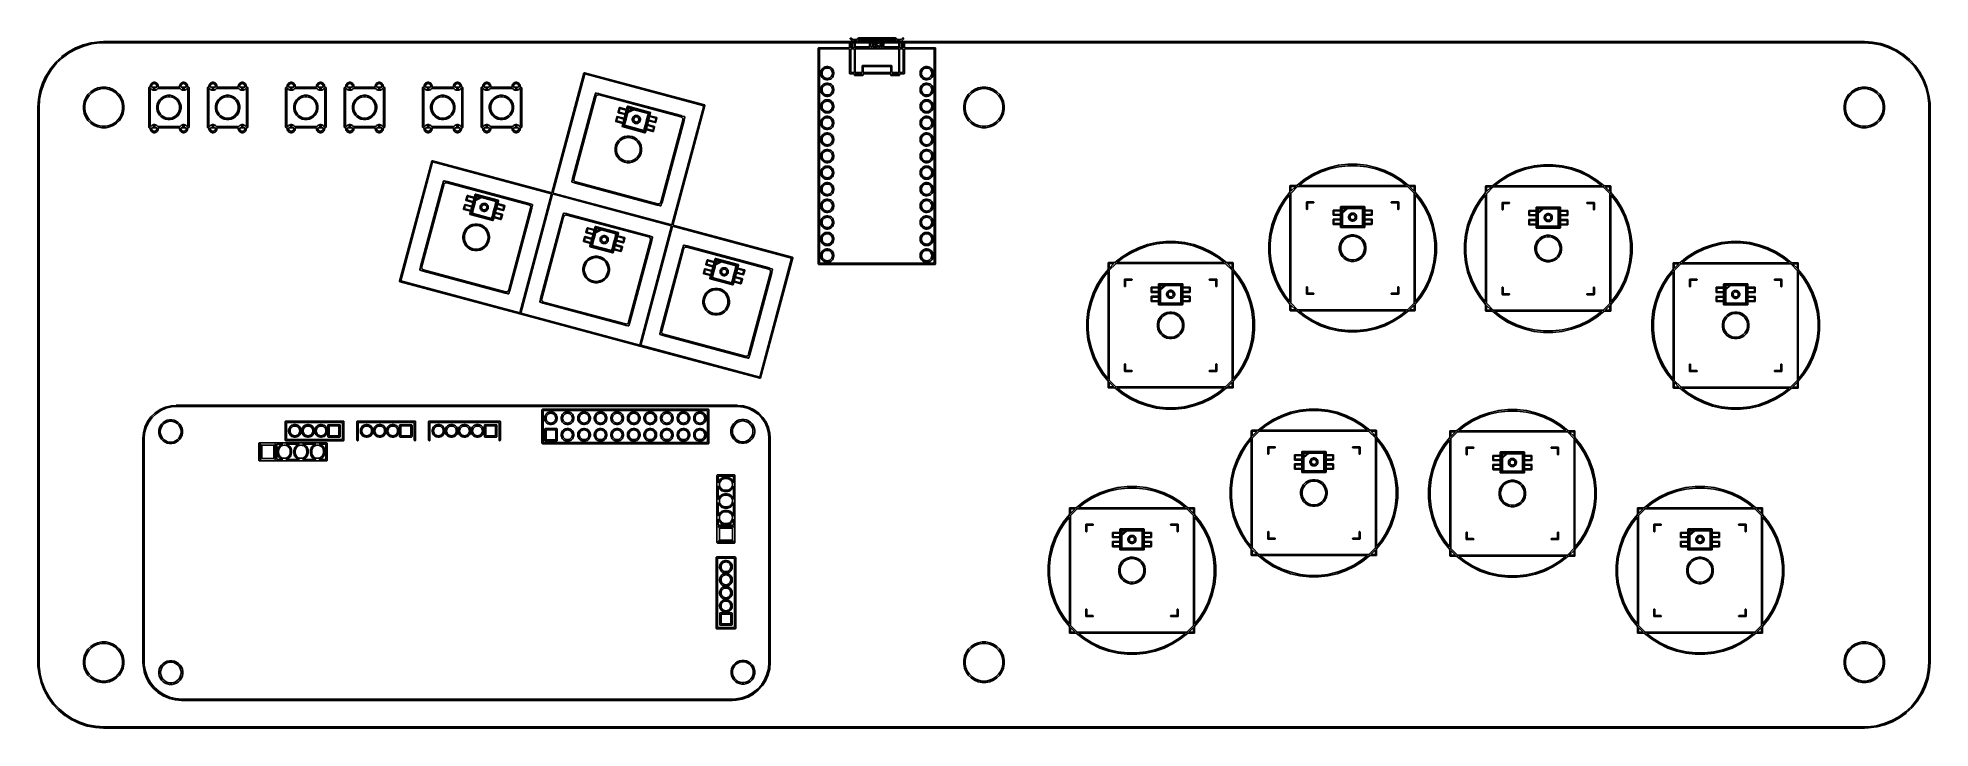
# Model space of a CAD drawing. Extents: x 2.7 to 14.1, y -7.2 to -3.1.
import ezdxf

# ---------------------------------------------------------------- set-up
doc = ezdxf.new("R2010")
doc.units = 0
doc.header["$MEASUREMENT"] = 0
doc.layers.add('BLACK', color=7, linetype='CONTINUOUS')

msp = doc.modelspace()

# ---------------------------------------------------------------- linework, layer by layer
at = {"layer": 'BLACK', "linetype": 'CONTINUOUS'}
for p, q in [((7.56985, -3.08393), (7.56993, -3.08314)), ((7.56993, -3.08471), (7.56985, -3.08393)), ((7.56993, -3.08314), (7.57016, -3.08239)), ((7.57016, -3.08546), (7.56993, -3.08471)), ((7.57016, -3.08239), (7.57053, -3.08169)), ((7.57053, -3.08169), (7.57103, -3.08108)), ((7.57103, -3.08108), (7.57164, -3.08058)), ((7.57164, -3.08058), (7.57233, -3.08021)), ((7.57233, -3.08021), (7.57309, -3.07998)), ((7.57309, -3.07998), (7.57387, -3.07991)), ((7.57387, -3.07991), (7.57466, -3.07998)), ((7.57466, -3.07998), (7.57541, -3.08021)), ((7.57541, -3.08021), (7.5761, -3.08058)), ((7.5761, -3.08058), (7.57656, -3.08096)), ((7.57656, -3.08096), (7.58557, -3.08996)), ((7.61245, -3.08488), (7.61356, -3.08342)), ((7.61356, -3.08342), (7.61358, -3.08339)), ((7.61358, -3.08339), (7.61374, -3.08323)), ((7.61374, -3.08323), (7.61389, -3.08306)), ((7.61389, -3.08306), (7.61527, -3.08184)), ((7.61527, -3.08184), (7.61529, -3.08182)), ((7.61527, -3.08184), (7.61527, -3.08184)), ((7.61527, -3.08184), (7.61527, -3.08184)), ((7.61529, -3.08182), (7.61548, -3.08169)), ((7.61548, -3.08169), (7.61566, -3.08155)), ((7.61566, -3.08155), (7.61725, -3.08062)), ((7.61725, -3.08062), (7.61728, -3.0806)), ((7.61725, -3.08062), (7.61725, -3.08062)), ((7.61725, -3.08062), (7.61725, -3.08062)), ((7.61728, -3.0806), (7.61748, -3.08051)), ((7.61748, -3.08051), (7.61769, -3.08042)), ((7.61769, -3.08042), (7.61943, -3.07981)), ((7.61943, -3.07981), (7.61946, -3.0798)), ((7.61943, -3.07981), (7.61943, -3.07981)), ((7.61943, -3.07981), (7.61943, -3.07981)), ((7.61946, -3.0798), (7.61968, -3.07975)), ((7.62084, -3.08461), (7.61957, -3.08506)), ((7.61968, -3.07975), (7.6199, -3.0797)), ((7.6199, -3.0797), (7.62172, -3.07944)), ((7.62223, -3.08442), (7.62084, -3.08461)), ((7.62172, -3.07944), (7.62176, -3.07943)), ((7.62176, -3.07943), (7.62193, -3.07943)), ((7.62193, -3.07943), (7.6221, -3.07941)), ((7.6221, -3.07941), (7.6231, -3.07943)), ((7.62292, -3.08442), (7.62223, -3.08442)), ((7.62295, -3.08443), (7.62292, -3.08442)), ((7.84115, -3.08443), (7.62295, -3.08443)), ((7.6231, -3.07943), (7.62313, -3.07943)), ((7.62313, -3.07943), (7.62314, -3.07943)), ((7.62314, -3.07943), (7.84159, -3.07943)), ((7.84238, -3.08475), (7.84115, -3.08443)), ((7.84159, -3.07943), (7.84196, -3.07946)), ((7.84196, -3.07946), (7.84215, -3.07952)), ((7.84215, -3.07952), (7.84389, -3.07998)), ((7.84359, -3.08534), (7.84238, -3.08475)), ((7.84389, -3.07998), (7.84389, -3.07998)), ((7.84389, -3.07998), (7.84389, -3.07998)), ((7.84389, -3.07998), (7.84392, -3.07999)), ((7.84392, -3.07999), (7.84413, -3.08007)), ((7.84413, -3.08007), (7.84434, -3.08015)), ((7.84434, -3.08015), (7.846, -3.08095)), ((7.846, -3.08095), (7.846, -3.08095)), ((7.846, -3.08095), (7.846, -3.08095)), ((7.846, -3.08095), (7.84603, -3.08097)), ((7.84603, -3.08097), (7.84622, -3.08109)), ((7.84622, -3.08109), (7.84641, -3.08121)), ((7.84641, -3.08121), (7.84788, -3.08232)), ((7.84788, -3.08232), (7.84791, -3.08234)), ((7.84791, -3.08234), (7.84807, -3.08249)), ((7.84807, -3.08249), (7.84824, -3.08265)), ((7.84824, -3.08265), (7.84946, -3.08402)), ((7.84946, -3.08402), (7.84946, -3.08402)), ((7.84946, -3.08402), (7.84946, -3.08402)), ((7.84946, -3.08402), (7.84948, -3.08405)), ((7.84948, -3.08405), (7.84961, -3.08423)), ((7.84961, -3.08423), (7.84974, -3.08442)), ((7.84974, -3.08442), (7.85068, -3.086)), ((7.87698, -3.08996), (7.88598, -3.08096)), ((7.88598, -3.08096), (7.88644, -3.08058)), ((7.88644, -3.08058), (7.88713, -3.08021)), ((7.88713, -3.08021), (7.88789, -3.07998)), ((7.88789, -3.07998), (7.88867, -3.07991)), ((7.88867, -3.07991), (7.88946, -3.07998)), ((7.88946, -3.07998), (7.89021, -3.08021)), ((7.89021, -3.08021), (7.8909, -3.08058)), ((7.8909, -3.08058), (7.89151, -3.08108)), ((7.89151, -3.08108), (7.89201, -3.08169)), ((7.89201, -3.08169), (7.89238, -3.08239)), ((7.89238, -3.08239), (7.89261, -3.08314)), ((7.89261, -3.08471), (7.89238, -3.08546)), ((7.89261, -3.08314), (7.89269, -3.08393)), ((7.89269, -3.08393), (7.89261, -3.08471)), ((2.77302, -3.2268), (2.80906, -3.19295)), ((2.81427, -3.19886), (2.77859, -3.23237)), ((2.80906, -3.19295), (2.80918, -3.19285)), ((2.80918, -3.19285), (2.80944, -3.19264)), ((2.80944, -3.19264), (2.84944, -3.16357)), ((2.85387, -3.17009), (2.81427, -3.19886)), ((2.84944, -3.16357), (2.84965, -3.16344)), ((2.84965, -3.16344), (2.84986, -3.16331)), ((2.84986, -3.16331), (2.89319, -3.13949)), ((2.89676, -3.14651), (2.85387, -3.17009)), ((2.89319, -3.13949), (2.89341, -3.13939)), ((2.89341, -3.13939), (2.89363, -3.13928)), ((2.89363, -3.13928), (2.9396, -3.12108)), ((2.94227, -3.12849), (2.89676, -3.14651)), ((2.9396, -3.12108), (2.94007, -3.12093)), ((2.94007, -3.12093), (2.98796, -3.10863)), ((2.98968, -3.11632), (2.94227, -3.12849)), ((2.98796, -3.10863), (2.98845, -3.10854)), ((2.98845, -3.10854), (3.0375, -3.10234)), ((3.0383, -3.11018), (2.98968, -3.11632)), ((3.0375, -3.10234), (3.03768, -3.10233)), ((3.03768, -3.10233), (3.03787, -3.10231)), ((3.03787, -3.10231), (3.06246, -3.10154)), ((3.06277, -3.10941), (3.0383, -3.11018)), ((3.06246, -3.10154), (3.06252, -3.10153)), ((3.06252, -3.10153), (13.6928, -3.10153)), ((13.6925, -3.10941), (3.06277, -3.10941)), ((7.37732, -3.14246), (7.37739, -3.14169)), ((7.37733, -3.14266), (7.37732, -3.14246)), ((7.37733, -4.44227), (7.37733, -3.14266)), ((7.37739, -3.14169), (7.37762, -3.14095)), ((7.37762, -3.14095), (7.37798, -3.14027)), ((7.37798, -3.14027), (7.37847, -3.13967)), ((7.37847, -3.13967), (7.37907, -3.13918)), ((7.37907, -3.13918), (7.37976, -3.13881)), ((7.37976, -3.13881), (7.3805, -3.13858)), ((7.3805, -3.13858), (7.38108, -3.13853)), ((7.38108, -3.13853), (7.38127, -3.13851)), ((7.38127, -3.13851), (7.38146, -3.13853)), ((7.38146, -3.13853), (7.56513, -3.13853)), ((7.56513, -3.1464), (7.38521, -3.1464)), ((7.38521, -3.1464), (7.38521, -4.43853)), ((7.56511, -3.10546), (7.56519, -3.10469)), ((7.56513, -3.10565), (7.56511, -3.10546)), ((7.56513, -3.13853), (7.56513, -3.10565)), ((7.56513, -3.29227), (7.56513, -3.1464)), ((7.56519, -3.10469), (7.56541, -3.10394)), ((7.56541, -3.10394), (7.56578, -3.10326)), ((7.56578, -3.10326), (7.56627, -3.10266)), ((7.56627, -3.10266), (7.56687, -3.10217)), ((7.56687, -3.10217), (7.56755, -3.1018)), ((7.56755, -3.1018), (7.5683, -3.10158)), ((7.5683, -3.10158), (7.56887, -3.10152)), ((7.56887, -3.10152), (7.56907, -3.1015)), ((7.56907, -3.1015), (7.56926, -3.10152)), ((7.56926, -3.10152), (7.57877, -3.10152)), ((7.57053, -3.08616), (7.57016, -3.08546)), ((7.5709, -3.08662), (7.57053, -3.08616)), ((7.57877, -3.09448), (7.5709, -3.08662)), ((7.573, -3.10939), (7.573, -3.13853)), ((7.57877, -3.10939), (7.573, -3.10939)), ((7.573, -3.13853), (7.57877, -3.13853)), ((7.573, -3.1464), (7.573, -3.28853)), ((7.59497, -3.1464), (7.573, -3.1464)), ((7.57877, -3.10152), (7.57877, -3.09448)), ((7.57877, -3.13853), (7.57877, -3.10939)), ((7.58581, -3.10152), (7.58377, -3.09948)), ((7.58377, -3.09948), (7.58377, -3.10152)), ((7.58377, -3.10152), (7.58581, -3.10152)), ((7.58377, -3.10939), (7.58377, -3.13853)), ((7.59368, -3.10939), (7.58377, -3.10939)), ((7.58377, -3.13853), (7.59497, -3.13853)), ((7.58557, -3.08996), (7.61067, -3.08996)), ((7.59057, -3.09496), (7.59712, -3.10152)), ((7.61067, -3.09496), (7.59057, -3.09496)), ((7.59478, -3.11049), (7.59368, -3.10939)), ((7.59497, -3.11065), (7.59478, -3.11049)), ((7.59496, -3.13513), (7.59497, -3.135)), ((7.59497, -3.13525), (7.59496, -3.13513)), ((7.59497, -3.135), (7.59497, -3.11065)), ((7.59497, -3.13853), (7.59497, -3.13525)), ((7.59497, -3.28853), (7.59497, -3.1464)), ((7.59712, -3.10152), (7.61067, -3.10152)), ((7.60031, -3.11037), (7.59997, -3.11065)), ((7.59997, -3.11065), (7.59997, -3.13263)), ((7.59997, -3.13263), (7.68589, -3.13263)), ((7.59997, -3.13763), (7.59997, -3.13853)), ((7.68693, -3.13763), (7.59997, -3.13763)), ((7.59997, -3.13853), (7.68738, -3.13853)), ((7.59997, -3.1464), (7.59997, -3.28853)), ((7.86257, -3.1464), (7.59997, -3.1464)), ((7.60059, -3.11003), (7.60031, -3.11037)), ((7.61305, -3.11003), (7.60059, -3.11003)), ((7.61067, -3.0897), (7.61071, -3.08934)), ((7.61067, -3.08996), (7.61067, -3.0897)), ((7.61067, -3.10152), (7.61067, -3.09496)), ((7.61071, -3.08934), (7.61077, -3.08914)), ((7.61077, -3.08914), (7.61122, -3.08741)), ((7.61122, -3.08741), (7.61123, -3.08738)), ((7.61123, -3.08738), (7.61131, -3.08717)), ((7.61131, -3.08717), (7.61139, -3.08695)), ((7.61139, -3.08695), (7.6122, -3.0853)), ((7.6122, -3.0853), (7.61221, -3.08527)), ((7.61221, -3.08527), (7.61233, -3.08508)), ((7.61233, -3.08508), (7.61245, -3.08488)), ((7.61317, -3.11004), (7.61305, -3.11003)), ((7.61329, -3.11003), (7.61317, -3.11004)), ((7.61366, -3.10999), (7.61329, -3.11003)), ((7.61413, -3.10985), (7.61366, -3.10999)), ((7.61457, -3.10961), (7.61413, -3.10985)), ((7.61484, -3.10939), (7.61457, -3.10961)), ((7.68589, -3.10939), (7.61484, -3.10939)), ((7.61567, -3.09496), (7.61567, -3.10152)), ((7.84687, -3.09496), (7.61567, -3.09496)), ((7.61567, -3.10152), (7.84687, -3.10152)), ((7.616, -3.08892), (7.61572, -3.08996)), ((7.61572, -3.08996), (7.84674, -3.08996)), ((7.61659, -3.08771), (7.616, -3.08892)), ((7.6174, -3.08664), (7.61659, -3.08771)), ((7.61841, -3.08574), (7.6174, -3.08664)), ((7.61957, -3.08506), (7.61841, -3.08574)), ((7.68589, -3.13263), (7.68589, -3.10939)), ((7.68738, -3.13853), (7.68693, -3.13763)), ((7.69189, -3.10939), (7.69189, -3.13263)), ((7.70418, -3.10939), (7.69189, -3.10939)), ((7.69189, -3.13263), (7.70418, -3.13263)), ((7.69506, -3.13763), (7.69569, -3.13794)), ((7.701, -3.13763), (7.69506, -3.13763)), ((7.69569, -3.13794), (7.70037, -3.13794)), ((7.70037, -3.13794), (7.701, -3.13763)), ((7.70418, -3.13263), (7.70418, -3.10939)), ((7.70914, -3.13763), (7.70869, -3.13853)), ((7.70869, -3.13853), (7.71803, -3.13853)), ((7.7185, -3.13763), (7.70914, -3.13763)), ((7.71018, -3.10939), (7.71018, -3.13263)), ((7.72077, -3.10939), (7.71018, -3.10939)), ((7.71018, -3.13263), (7.73618, -3.13263)), ((7.71789, -3.11499), (7.7179, -3.11491)), ((7.71789, -3.11504), (7.71789, -3.11499)), ((7.71789, -3.11808), (7.71789, -3.11504)), ((7.7179, -3.11817), (7.71789, -3.11808)), ((7.7179, -3.11482), (7.71793, -3.11462)), ((7.7179, -3.11491), (7.7179, -3.11482)), ((7.7179, -3.11826), (7.7179, -3.11817)), ((7.71793, -3.11846), (7.7179, -3.11826)), ((7.71793, -3.11462), (7.71796, -3.11441)), ((7.71795, -3.11867), (7.71793, -3.11846)), ((7.71797, -3.11875), (7.71795, -3.11867)), ((7.71796, -3.11441), (7.71798, -3.11433)), ((7.71799, -3.11884), (7.71797, -3.11875)), ((7.71798, -3.11433), (7.718, -3.11424)), ((7.71806, -3.11903), (7.71799, -3.11884)), ((7.718, -3.11424), (7.71807, -3.11405)), ((7.71803, -3.13853), (7.71805, -3.13845)), ((7.71805, -3.13845), (7.71829, -3.13792)), ((7.71812, -3.11923), (7.71806, -3.11903)), ((7.71807, -3.11405), (7.71813, -3.11385)), ((7.71816, -3.1193), (7.71812, -3.11923)), ((7.71813, -3.11385), (7.71818, -3.11378)), ((7.71819, -3.11939), (7.71816, -3.1193)), ((7.71818, -3.11378), (7.71821, -3.11369)), ((7.71821, -3.11943), (7.71819, -3.11939)), ((7.71821, -3.11369), (7.71973, -3.11065)), ((7.71973, -3.12247), (7.71821, -3.11943)), ((7.71829, -3.13792), (7.7185, -3.13763)), ((7.71973, -3.11065), (7.71975, -3.11061)), ((7.71982, -3.12262), (7.71973, -3.12247)), ((7.71975, -3.11061), (7.71984, -3.11047)), ((7.7199, -3.12277), (7.71982, -3.12262)), ((7.71984, -3.11047), (7.71992, -3.11032)), ((7.71998, -3.12286), (7.7199, -3.12277)), ((7.71992, -3.11032), (7.72, -3.11022)), ((7.72004, -3.12297), (7.71998, -3.12286)), ((7.72, -3.11022), (7.72007, -3.11012)), ((7.72016, -3.12309), (7.72004, -3.12297)), ((7.72007, -3.11012), (7.72019, -3.11)), ((7.72026, -3.12322), (7.72016, -3.12309)), ((7.72019, -3.11), (7.72029, -3.10987)), ((7.72029, -3.12325), (7.72026, -3.12322)), ((7.72029, -3.10987), (7.72077, -3.10939)), ((7.72182, -3.12478), (7.72029, -3.12325)), ((7.72195, -3.12488), (7.72182, -3.12478)), ((7.72207, -3.125), (7.72195, -3.12488)), ((7.72217, -3.12507), (7.72207, -3.125)), ((7.72227, -3.12515), (7.72217, -3.12507)), ((7.72242, -3.12523), (7.72227, -3.12515)), ((7.72256, -3.12532), (7.72242, -3.12523)), ((7.7226, -3.12534), (7.72256, -3.12532)), ((7.72564, -3.12686), (7.7226, -3.12534)), ((7.72488, -3.11377), (7.72389, -3.11574)), ((7.72389, -3.11574), (7.72389, -3.11738)), ((7.72389, -3.11738), (7.72488, -3.11935)), ((7.72572, -3.11293), (7.72488, -3.11377)), ((7.72488, -3.11935), (7.72572, -3.12019)), ((7.725, -3.13763), (7.72595, -3.13794)), ((7.733, -3.13763), (7.725, -3.13763)), ((7.72566, -3.12687), (7.72564, -3.12686)), ((7.72567, -3.12687), (7.72566, -3.12687)), ((7.72593, -3.12697), (7.72567, -3.12687)), ((7.72769, -3.11194), (7.72572, -3.11293)), ((7.72572, -3.12019), (7.72803, -3.12135)), ((7.72619, -3.12707), (7.72593, -3.12697)), ((7.72595, -3.13794), (7.73237, -3.13794)), ((7.7262, -3.12707), (7.72619, -3.12707)), ((7.72622, -3.12708), (7.7262, -3.12707)), ((7.72626, -3.12709), (7.72622, -3.12708)), ((7.73203, -3.12853), (7.72626, -3.12709)), ((7.73412, -3.11194), (7.72769, -3.11194)), ((7.72803, -3.12135), (7.73381, -3.12279)), ((7.73435, -3.12969), (7.73203, -3.12853)), ((7.73237, -3.13794), (7.733, -3.13763)), ((7.73381, -3.12279), (7.73385, -3.1228)), ((7.73385, -3.1228), (7.73386, -3.12281)), ((7.73386, -3.12281), (7.73388, -3.12281)), ((7.73388, -3.12281), (7.73414, -3.12291)), ((7.73823, -3.11331), (7.73412, -3.11194)), ((7.73414, -3.12291), (7.7344, -3.12301)), ((7.73519, -3.13053), (7.73435, -3.12969)), ((7.7344, -3.12301), (7.73441, -3.12301)), ((7.73441, -3.12301), (7.73442, -3.12302)), ((7.73442, -3.12302), (7.73747, -3.12454)), ((7.73618, -3.13251), (7.73519, -3.13053)), ((7.73618, -3.13263), (7.73618, -3.13251)), ((7.73747, -3.12454), (7.73751, -3.12456)), ((7.73751, -3.12456), (7.73765, -3.12465)), ((7.73765, -3.12465), (7.7378, -3.12473)), ((7.7378, -3.12473), (7.73789, -3.12481)), ((7.73789, -3.12481), (7.738, -3.12488)), ((7.738, -3.12488), (7.73812, -3.125)), ((7.73812, -3.125), (7.73825, -3.12511)), ((7.7388, -3.11344), (7.73823, -3.11331)), ((7.73825, -3.12511), (7.73977, -3.12663)), ((7.73938, -3.11346), (7.7388, -3.11344)), ((7.73996, -3.11336), (7.73938, -3.11346)), ((7.73977, -3.12663), (7.7398, -3.12666)), ((7.7398, -3.12666), (7.73991, -3.12679)), ((7.73991, -3.12679), (7.74002, -3.12691)), ((7.74051, -3.11315), (7.73996, -3.11336)), ((7.74002, -3.12691), (7.74009, -3.12702)), ((7.74009, -3.12702), (7.74017, -3.12712)), ((7.74017, -3.12712), (7.74025, -3.12727)), ((7.74025, -3.12727), (7.74034, -3.12741)), ((7.74034, -3.12741), (7.74186, -3.13046)), ((7.74101, -3.11284), (7.74051, -3.11315)), ((7.74114, -3.13763), (7.74069, -3.13853)), ((7.74069, -3.13853), (7.74989, -3.13853)), ((7.74143, -3.11244), (7.74101, -3.11284)), ((7.74989, -3.13763), (7.74114, -3.13763)), ((7.74177, -3.11197), (7.74143, -3.11244)), ((7.74202, -3.11143), (7.74177, -3.11197)), ((7.74186, -3.13046), (7.74188, -3.13049)), ((7.74188, -3.13049), (7.74191, -3.13058)), ((7.74191, -3.13058), (7.74195, -3.13066)), ((7.74195, -3.13066), (7.74201, -3.13085)), ((7.74196, -3.10939), (7.74208, -3.1097)), ((7.74989, -3.10939), (7.74196, -3.10939)), ((7.74201, -3.13085), (7.74208, -3.13104)), ((7.74215, -3.11086), (7.74202, -3.11143)), ((7.74208, -3.1097), (7.74217, -3.11028)), ((7.74208, -3.13104), (7.74209, -3.13113)), ((7.74209, -3.13113), (7.74212, -3.13122)), ((7.74212, -3.13122), (7.74214, -3.13142)), ((7.74214, -3.13142), (7.74217, -3.13162)), ((7.74217, -3.11028), (7.74215, -3.11086)), ((7.74217, -3.13162), (7.74217, -3.13171)), ((7.74217, -3.13171), (7.74218, -3.1318)), ((7.74218, -3.1318), (7.74218, -3.13263)), ((7.74218, -3.13263), (7.74989, -3.13263)), ((7.74989, -3.13263), (7.74989, -3.10939)), ((7.74989, -3.13853), (7.74989, -3.13763)), ((7.75589, -3.11194), (7.75589, -3.12118)), ((7.76285, -3.11194), (7.75589, -3.11194)), ((7.75589, -3.12118), (7.76285, -3.12118)), ((7.75589, -3.12718), (7.75589, -3.13263)), ((7.76307, -3.12718), (7.75589, -3.12718)), ((7.75589, -3.13263), (7.76818, -3.13263)), ((7.75589, -3.13763), (7.75589, -3.13794)), ((7.765, -3.13763), (7.75589, -3.13763)), ((7.75589, -3.13794), (7.76437, -3.13794)), ((7.76483, -3.11293), (7.76285, -3.11194)), ((7.76285, -3.12118), (7.76483, -3.12019)), ((7.76651, -3.12833), (7.76307, -3.12718)), ((7.76437, -3.13794), (7.765, -3.13763)), ((7.76566, -3.11377), (7.76483, -3.11293)), ((7.76483, -3.12019), (7.76566, -3.11935)), ((7.76665, -3.11574), (7.76566, -3.11377)), ((7.76566, -3.11935), (7.76665, -3.11738)), ((7.76719, -3.129), (7.76651, -3.12833)), ((7.76665, -3.11738), (7.76665, -3.11574)), ((7.76818, -3.13098), (7.76719, -3.129)), ((7.76818, -3.13263), (7.76818, -3.13098)), ((7.76978, -3.10939), (7.77025, -3.10987)), ((7.84771, -3.10939), (7.76978, -3.10939)), ((7.77025, -3.12325), (7.77008, -3.12343)), ((7.77008, -3.12343), (7.77012, -3.12346)), ((7.77012, -3.12346), (7.77018, -3.12353)), ((7.77018, -3.12353), (7.77025, -3.12358)), ((7.77025, -3.10987), (7.77028, -3.1099)), ((7.77036, -3.12312), (7.77025, -3.12325)), ((7.77025, -3.12358), (7.77177, -3.12511)), ((7.77028, -3.1099), (7.77038, -3.11003)), ((7.77047, -3.123), (7.77036, -3.12312)), ((7.77038, -3.11003), (7.7705, -3.11015)), ((7.77054, -3.1229), (7.77047, -3.123)), ((7.7705, -3.11015), (7.77057, -3.11026)), ((7.77062, -3.1228), (7.77054, -3.1229)), ((7.77057, -3.11026), (7.77064, -3.11035)), ((7.7707, -3.12265), (7.77062, -3.1228)), ((7.77064, -3.11035), (7.77072, -3.1105)), ((7.77079, -3.12251), (7.7707, -3.12265)), ((7.77072, -3.1105), (7.77081, -3.11065)), ((7.77081, -3.12247), (7.77079, -3.12251)), ((7.77081, -3.11065), (7.77234, -3.11369)), ((7.77234, -3.11943), (7.77081, -3.12247)), ((7.77177, -3.12511), (7.7718, -3.12514)), ((7.7718, -3.12514), (7.77191, -3.12527)), ((7.77191, -3.12527), (7.77202, -3.12539)), ((7.77202, -3.12539), (7.77209, -3.1255)), ((7.77209, -3.1255), (7.77217, -3.12559)), ((7.77217, -3.12559), (7.77225, -3.12574)), ((7.77225, -3.12574), (7.77234, -3.12589)), ((7.77234, -3.11369), (7.77235, -3.11373)), ((7.77237, -3.11934), (7.77234, -3.11943)), ((7.77234, -3.12589), (7.77386, -3.12893)), ((7.77235, -3.11373), (7.77238, -3.11382)), ((7.77241, -3.11927), (7.77237, -3.11934)), ((7.77238, -3.11382), (7.77243, -3.11389)), ((7.77247, -3.11907), (7.77241, -3.11927)), ((7.77243, -3.11389), (7.77249, -3.11409)), ((7.77255, -3.11888), (7.77247, -3.11907)), ((7.77249, -3.11409), (7.77256, -3.11428)), ((7.77256, -3.11879), (7.77255, -3.11888)), ((7.77256, -3.11428), (7.77257, -3.11437)), ((7.77259, -3.11871), (7.77256, -3.11879)), ((7.77257, -3.11437), (7.7726, -3.11445)), ((7.77261, -3.1185), (7.77259, -3.11871)), ((7.7726, -3.11445), (7.77262, -3.11466)), ((7.77264, -3.1183), (7.77261, -3.1185)), ((7.77262, -3.11466), (7.77265, -3.11486)), ((7.77265, -3.11486), (7.77264, -3.11495)), ((7.77264, -3.11495), (7.77265, -3.11504)), ((7.77265, -3.11813), (7.77264, -3.11821)), ((7.77264, -3.11821), (7.77264, -3.1183)), ((7.77265, -3.11504), (7.77265, -3.11808)), ((7.77265, -3.11808), (7.77265, -3.11813)), ((7.77314, -3.13763), (7.77269, -3.13853)), ((7.77269, -3.13853), (7.86257, -3.13853)), ((7.86257, -3.13763), (7.77314, -3.13763)), ((7.77386, -3.12893), (7.77388, -3.12897)), ((7.77388, -3.12897), (7.77391, -3.12905)), ((7.77391, -3.12905), (7.77395, -3.12913)), ((7.77395, -3.12913), (7.77401, -3.12933)), ((7.77401, -3.12933), (7.77408, -3.12952)), ((7.77408, -3.12952), (7.77409, -3.12961)), ((7.77409, -3.12961), (7.77412, -3.12969)), ((7.77412, -3.12969), (7.77414, -3.1299)), ((7.77414, -3.1299), (7.77417, -3.1301)), ((7.77417, -3.1301), (7.77417, -3.13019)), ((7.77417, -3.13019), (7.77418, -3.13027)), ((7.77418, -3.13027), (7.77418, -3.13263)), ((7.77418, -3.13263), (7.86257, -3.13263)), ((7.84466, -3.08615), (7.84359, -3.08534)), ((7.84556, -3.08716), (7.84466, -3.08615)), ((7.84624, -3.08832), (7.84556, -3.08716)), ((7.84669, -3.0896), (7.84624, -3.08832)), ((7.84674, -3.08996), (7.84669, -3.0896)), ((7.84687, -3.10152), (7.84687, -3.09496)), ((7.84798, -3.10961), (7.84771, -3.10939)), ((7.84841, -3.10985), (7.84798, -3.10961)), ((7.84888, -3.10999), (7.84841, -3.10985)), ((7.84937, -3.11004), (7.84888, -3.10999)), ((7.84949, -3.11003), (7.84937, -3.11004)), ((7.86195, -3.11003), (7.84949, -3.11003)), ((7.85068, -3.086), (7.85069, -3.08603)), ((7.85069, -3.08603), (7.85079, -3.08624)), ((7.85079, -3.08624), (7.85088, -3.08645)), ((7.85088, -3.08645), (7.85149, -3.08818)), ((7.85149, -3.08818), (7.85149, -3.08818)), ((7.85149, -3.08818), (7.85149, -3.08818)), ((7.85149, -3.08818), (7.8515, -3.08821)), ((7.8515, -3.08821), (7.85155, -3.08844)), ((7.85155, -3.08844), (7.8516, -3.08866)), ((7.8516, -3.08866), (7.85179, -3.08996)), ((7.85179, -3.08996), (7.87698, -3.08996)), ((7.85187, -3.09496), (7.85187, -3.10152)), ((7.87198, -3.09496), (7.85187, -3.09496)), ((7.85187, -3.10152), (7.86542, -3.10152)), ((7.86223, -3.11037), (7.86195, -3.11003)), ((7.86257, -3.11065), (7.86223, -3.11037)), ((7.86257, -3.13263), (7.86257, -3.11065)), ((7.86257, -3.13853), (7.86257, -3.13763)), ((7.86257, -3.28853), (7.86257, -3.1464)), ((7.86542, -3.10152), (7.87198, -3.09496)), ((7.86776, -3.11049), (7.86757, -3.11065)), ((7.86757, -3.11065), (7.86757, -3.135)), ((7.86757, -3.135), (7.86758, -3.13513)), ((7.86758, -3.13513), (7.86757, -3.13525)), ((7.86757, -3.13525), (7.86757, -3.13853)), ((7.86757, -3.13853), (7.87877, -3.13853)), ((7.86757, -3.1464), (7.86757, -3.28853)), ((7.88954, -3.1464), (7.86757, -3.1464)), ((7.86886, -3.10939), (7.86776, -3.11049)), ((7.87877, -3.10939), (7.86886, -3.10939)), ((7.87877, -3.09948), (7.87673, -3.10152)), ((7.87673, -3.10152), (7.87877, -3.10152)), ((7.87877, -3.10152), (7.87877, -3.09948)), ((7.87877, -3.13853), (7.87877, -3.10939)), ((7.89164, -3.08662), (7.88377, -3.09448)), ((7.88377, -3.09448), (7.88377, -3.10152)), ((7.88377, -3.10152), (7.89328, -3.10152)), ((7.88377, -3.10939), (7.88377, -3.13853)), ((7.88954, -3.10939), (7.88377, -3.10939)), ((7.88377, -3.13853), (7.88954, -3.13853)), ((7.88954, -3.13853), (7.88954, -3.10939)), ((7.88954, -3.28853), (7.88954, -3.1464)), ((7.89201, -3.08616), (7.89164, -3.08662)), ((7.89238, -3.08546), (7.89201, -3.08616)), ((7.89328, -3.10152), (7.89348, -3.1015)), ((7.89348, -3.1015), (7.89367, -3.10152)), ((7.89367, -3.10152), (7.89425, -3.10158)), ((7.89425, -3.10158), (7.89499, -3.1018)), ((7.89499, -3.1018), (7.89567, -3.10217)), ((7.89567, -3.10217), (7.89627, -3.10266)), ((7.89627, -3.10266), (7.89677, -3.10326)), ((7.89677, -3.10326), (7.89713, -3.10394)), ((7.89713, -3.10394), (7.89736, -3.10469)), ((7.89736, -3.10469), (7.89743, -3.10546)), ((7.89743, -3.10546), (7.89741, -3.10565)), ((7.89741, -3.10565), (7.89741, -3.13853)), ((7.89741, -3.13853), (8.08108, -3.13853)), ((7.89741, -3.1464), (7.89741, -3.29227)), ((8.07733, -3.1464), (7.89741, -3.1464)), ((8.07733, -4.43853), (8.07733, -3.1464)), ((8.08108, -3.13853), (8.08127, -3.13851)), ((8.08127, -3.13851), (8.08146, -3.13853)), ((8.08146, -3.13853), (8.08204, -3.13858)), ((8.08204, -3.13858), (8.08279, -3.13881)), ((8.08279, -3.13881), (8.08347, -3.13918)), ((8.08347, -3.13918), (8.08407, -3.13967)), ((8.08407, -3.13967), (8.08456, -3.14027)), ((8.08456, -3.14027), (8.08493, -3.14095)), ((8.08493, -3.14095), (8.08515, -3.14169)), ((8.08515, -3.14169), (8.08523, -3.14246)), ((8.08523, -3.14246), (8.08521, -3.14266)), ((8.08521, -3.14266), (8.08521, -4.44227)), ((13.7415, -3.11249), (13.6925, -3.10941)), ((13.6928, -3.10153), (13.6929, -3.10155)), ((13.6929, -3.10155), (13.7422, -3.10465)), ((13.7896, -3.12166), (13.7415, -3.11249)), ((13.7422, -3.10465), (13.7425, -3.10468)), ((13.7425, -3.10468), (13.7427, -3.10471)), ((13.7427, -3.10471), (13.7913, -3.11397)), ((13.8361, -3.13679), (13.7896, -3.12166)), ((13.7913, -3.11397), (13.7915, -3.11403)), ((13.7915, -3.11403), (13.7918, -3.1141)), ((13.7918, -3.1141), (13.8388, -3.12937)), ((13.8804, -3.15763), (13.8361, -3.13679)), ((13.8388, -3.12937), (13.839, -3.12947)), ((13.839, -3.12947), (13.8392, -3.12956)), ((13.8392, -3.12956), (13.884, -3.15061)), ((13.9217, -3.18385), (13.8804, -3.15763)), ((13.884, -3.15061), (13.8843, -3.15076)), ((13.8843, -3.15076), (13.8844, -3.15085)), ((13.8844, -3.15085), (13.9262, -3.17734)), ((13.9594, -3.21505), (13.9217, -3.18385)), ((13.9262, -3.17734), (13.9266, -3.17763)), ((13.9266, -3.17763), (13.9646, -3.20914)), ((2.6931, -3.35256), (2.71415, -3.30783)), ((2.72117, -3.31141), (2.70033, -3.35569)), ((2.71415, -3.30783), (2.7143, -3.30755)), ((2.7143, -3.30755), (2.71439, -3.3074)), ((2.71439, -3.3074), (2.74088, -3.26565)), ((2.74739, -3.27008), (2.72117, -3.31141)), ((2.74088, -3.26565), (2.74117, -3.26525)), ((2.74117, -3.26525), (2.77268, -3.22716)), ((2.74117, -3.26525), (2.74117, -3.26525)), ((2.77859, -3.23237), (2.74739, -3.27008)), ((2.77268, -3.22716), (2.77302, -3.2268)), ((2.77268, -3.22716), (2.77268, -3.22716)), ((5.76878, -4.01386), (5.9621, -3.29241)), ((5.96707, -3.29665), (5.77449, -4.01539)), ((5.9621, -3.29241), (5.96212, -3.29227)), ((5.96212, -3.29227), (5.96217, -3.29213)), ((5.96217, -3.29213), (5.96232, -3.29172)), ((5.96217, -3.29213), (5.96217, -3.29213)), ((5.96232, -3.29172), (5.96263, -3.29123)), ((5.96263, -3.29123), (5.96303, -3.2908)), ((5.96303, -3.2908), (5.9635, -3.29046)), ((5.9635, -3.29046), (5.96403, -3.29022)), ((5.96403, -3.29022), (5.9646, -3.29009)), ((5.9646, -3.29009), (5.96518, -3.29007)), ((5.96518, -3.29007), (5.96575, -3.29017)), ((5.96575, -3.29017), (5.96589, -3.29022)), ((5.96589, -3.29022), (6.69005, -3.48426)), ((6.68581, -3.48924), (5.96707, -3.29665)), ((7.39131, -3.28853), (7.39284, -3.28081)), ((7.39131, -3.2964), (7.39131, -3.28853)), ((7.39284, -3.30412), (7.39131, -3.2964)), ((7.39284, -3.28081), (7.39586, -3.27353)), ((7.39586, -3.3114), (7.39284, -3.30412)), ((7.39586, -3.27353), (7.40023, -3.26699)), ((7.40023, -3.31794), (7.39586, -3.3114)), ((7.40113, -3.28332), (7.39993, -3.28938)), ((7.39993, -3.28938), (7.39993, -3.29555)), ((7.39993, -3.29555), (7.40113, -3.30161)), ((7.40023, -3.26699), (7.4058, -3.26142)), ((7.40349, -3.27762), (7.40113, -3.28332)), ((7.40113, -3.30161), (7.40349, -3.30731)), ((7.40692, -3.27248), (7.40349, -3.27762)), ((7.40349, -3.30731), (7.40692, -3.31245)), ((7.4058, -3.26142), (7.41234, -3.25705)), ((7.41129, -3.26812), (7.40692, -3.27248)), ((7.40692, -3.31245), (7.41129, -3.31681)), ((7.41642, -3.26469), (7.41129, -3.26812)), ((7.41234, -3.25705), (7.41961, -3.25404)), ((7.42213, -3.26233), (7.41642, -3.26469)), ((7.41961, -3.25404), (7.42734, -3.2525)), ((7.42818, -3.26112), (7.42213, -3.26233)), ((7.42734, -3.2525), (7.43521, -3.2525)), ((7.43436, -3.26112), (7.42818, -3.26112)), ((7.44041, -3.26233), (7.43436, -3.26112)), ((7.43521, -3.2525), (7.44293, -3.25404)), ((7.44612, -3.26469), (7.44041, -3.26233)), ((7.44293, -3.25404), (7.4502, -3.25705)), ((7.45125, -3.26812), (7.44612, -3.26469)), ((7.4502, -3.25705), (7.45675, -3.26142)), ((7.45562, -3.27248), (7.45125, -3.26812)), ((7.45125, -3.31681), (7.45562, -3.31245)), ((7.45905, -3.27762), (7.45562, -3.27248)), ((7.45562, -3.31245), (7.45905, -3.30731)), ((7.45675, -3.26142), (7.46231, -3.26699)), ((7.46141, -3.28332), (7.45905, -3.27762)), ((7.45905, -3.30731), (7.46141, -3.30161)), ((7.46262, -3.28938), (7.46141, -3.28332)), ((7.46141, -3.30161), (7.46262, -3.29555)), ((7.46231, -3.26699), (7.46669, -3.27353)), ((7.46669, -3.3114), (7.46231, -3.31794)), ((7.46262, -3.29555), (7.46262, -3.28938)), ((7.46669, -3.27353), (7.4697, -3.28081)), ((7.4697, -3.30412), (7.46669, -3.3114)), ((7.4697, -3.28081), (7.47124, -3.28853)), ((7.47124, -3.2964), (7.4697, -3.30412)), ((7.47124, -3.28853), (7.47124, -3.2964)), ((7.56511, -3.29246), (7.56513, -3.29227)), ((7.56519, -3.29324), (7.56511, -3.29246)), ((7.56541, -3.29398), (7.56519, -3.29324)), ((7.56578, -3.29466), (7.56541, -3.29398)), ((7.56605, -3.29499), (7.56578, -3.29466)), ((7.56627, -3.29526), (7.56605, -3.29499)), ((7.56687, -3.29575), (7.56627, -3.29526)), ((7.56755, -3.29612), (7.56687, -3.29575)), ((7.5683, -3.29634), (7.56755, -3.29612)), ((7.56907, -3.29642), (7.5683, -3.29634)), ((7.56926, -3.2964), (7.56907, -3.29642)), ((7.59497, -3.2964), (7.56926, -3.2964)), ((7.573, -3.28853), (7.59497, -3.28853)), ((7.59496, -3.30433), (7.59497, -3.3042)), ((7.59501, -3.30482), (7.59496, -3.30433)), ((7.59497, -3.3042), (7.59497, -3.2964)), ((7.59515, -3.30529), (7.59501, -3.30482)), ((7.59538, -3.30572), (7.59515, -3.30529)), ((7.5957, -3.3061), (7.59538, -3.30572)), ((7.59608, -3.30641), (7.5957, -3.3061)), ((7.59651, -3.30665), (7.59608, -3.30641)), ((7.59698, -3.30679), (7.59651, -3.30665)), ((7.59747, -3.30684), (7.59698, -3.30679)), ((7.59759, -3.30683), (7.59747, -3.30684)), ((7.64455, -3.30683), (7.59759, -3.30683)), ((7.59997, -3.28853), (7.64217, -3.28853)), ((7.59997, -3.2964), (7.59997, -3.30183)), ((7.64217, -3.2964), (7.59997, -3.2964)), ((7.59997, -3.30183), (7.64217, -3.30183)), ((7.64216, -3.24913), (7.64221, -3.24864)), ((7.64217, -3.24925), (7.64216, -3.24913)), ((7.64217, -3.28853), (7.64217, -3.24925)), ((7.64217, -3.30183), (7.64217, -3.2964)), ((7.64221, -3.24864), (7.64235, -3.24816)), ((7.64235, -3.24816), (7.64258, -3.24773)), ((7.64258, -3.24773), (7.6429, -3.24735)), ((7.6429, -3.24735), (7.64328, -3.24704)), ((7.64328, -3.24704), (7.64371, -3.24681)), ((7.64371, -3.24681), (7.64418, -3.24666)), ((7.64418, -3.24666), (7.64455, -3.24663)), ((7.64455, -3.24663), (7.64467, -3.24661)), ((7.64467, -3.30684), (7.64455, -3.30683)), ((7.64467, -3.24661), (7.64479, -3.24663)), ((7.64479, -3.30683), (7.64467, -3.30684)), ((7.64479, -3.24663), (7.81775, -3.24663)), ((7.64516, -3.30679), (7.64479, -3.30683)), ((7.64563, -3.30665), (7.64516, -3.30679)), ((7.64607, -3.30641), (7.64563, -3.30665)), ((7.64645, -3.3061), (7.64607, -3.30641)), ((7.64676, -3.30572), (7.64645, -3.3061)), ((7.64699, -3.30529), (7.64676, -3.30572)), ((7.64714, -3.30482), (7.64699, -3.30529)), ((7.64718, -3.30433), (7.64714, -3.30482)), ((7.64717, -3.25163), (7.64717, -3.28853)), ((7.81537, -3.25163), (7.64717, -3.25163)), ((7.64717, -3.28853), (7.81537, -3.28853)), ((7.81537, -3.2964), (7.64717, -3.2964)), ((7.64717, -3.2964), (7.64717, -3.3042)), ((7.64717, -3.3042), (7.64718, -3.30433)), ((7.81536, -3.30433), (7.81537, -3.3042)), ((7.81541, -3.30482), (7.81536, -3.30433)), ((7.81537, -3.28853), (7.81537, -3.25163)), ((7.81537, -3.3042), (7.81537, -3.2964)), ((7.81555, -3.30529), (7.81541, -3.30482)), ((7.81578, -3.30572), (7.81555, -3.30529)), ((7.8161, -3.3061), (7.81578, -3.30572)), ((7.81648, -3.30641), (7.8161, -3.3061)), ((7.81691, -3.30665), (7.81648, -3.30641)), ((7.81738, -3.30679), (7.81691, -3.30665)), ((7.81775, -3.30683), (7.81738, -3.30679)), ((7.81775, -3.24663), (7.81787, -3.24661)), ((7.81787, -3.30684), (7.81775, -3.30683)), ((7.81787, -3.24661), (7.81799, -3.24663)), ((7.81799, -3.30683), (7.81787, -3.30684)), ((7.81799, -3.24663), (7.81836, -3.24666)), ((7.86495, -3.30683), (7.81799, -3.30683)), ((7.81836, -3.24666), (7.81883, -3.24681)), ((7.81883, -3.24681), (7.81927, -3.24704)), ((7.81927, -3.24704), (7.81965, -3.24735)), ((7.81965, -3.24735), (7.81996, -3.24773)), ((7.81996, -3.24773), (7.82019, -3.24816)), ((7.82019, -3.24816), (7.82034, -3.24864)), ((7.82034, -3.24864), (7.82038, -3.24913)), ((7.82038, -3.24913), (7.82037, -3.24925)), ((7.82037, -3.24925), (7.82037, -3.28853)), ((7.82037, -3.28853), (7.86257, -3.28853)), ((7.82037, -3.2964), (7.82037, -3.30183)), ((7.86257, -3.2964), (7.82037, -3.2964)), ((7.82037, -3.30183), (7.86257, -3.30183)), ((7.86257, -3.30183), (7.86257, -3.2964)), ((7.86507, -3.30684), (7.86495, -3.30683)), ((7.86519, -3.30683), (7.86507, -3.30684)), ((7.86556, -3.30679), (7.86519, -3.30683)), ((7.86603, -3.30665), (7.86556, -3.30679)), ((7.86647, -3.30641), (7.86603, -3.30665)), ((7.86685, -3.3061), (7.86647, -3.30641)), ((7.86716, -3.30572), (7.86685, -3.3061)), ((7.86739, -3.30529), (7.86716, -3.30572)), ((7.86754, -3.30482), (7.86739, -3.30529)), ((7.86758, -3.30433), (7.86754, -3.30482)), ((7.86757, -3.28853), (7.88954, -3.28853)), ((7.89328, -3.2964), (7.86757, -3.2964)), ((7.86757, -3.2964), (7.86757, -3.3042)), ((7.86757, -3.3042), (7.86758, -3.30433)), ((7.89348, -3.29642), (7.89328, -3.2964)), ((7.89367, -3.2964), (7.89348, -3.29642)), ((7.89368, -3.2964), (7.89367, -3.2964)), ((7.89425, -3.29634), (7.89368, -3.2964)), ((7.89499, -3.29612), (7.89425, -3.29634)), ((7.89567, -3.29575), (7.89499, -3.29612)), ((7.89627, -3.29526), (7.89567, -3.29575)), ((7.89677, -3.29466), (7.89627, -3.29526)), ((7.89713, -3.29398), (7.89677, -3.29466)), ((7.89736, -3.29324), (7.89713, -3.29398)), ((7.89741, -3.29266), (7.89736, -3.29324)), ((7.89741, -3.29227), (7.89743, -3.29246)), ((7.89743, -3.29246), (7.89741, -3.29266)), ((7.89741, -3.29266), (7.89741, -3.29266)), ((7.99131, -3.28853), (7.99284, -3.28081)), ((7.99131, -3.2964), (7.99131, -3.28853)), ((7.99284, -3.30412), (7.99131, -3.2964)), ((7.99284, -3.28081), (7.99586, -3.27353)), ((7.99586, -3.3114), (7.99284, -3.30412)), ((7.99586, -3.27353), (8.00023, -3.26699)), ((8.00023, -3.31794), (7.99586, -3.3114)), ((8.00113, -3.28332), (7.99993, -3.28938)), ((7.99993, -3.28938), (7.99993, -3.29555)), ((7.99993, -3.29555), (8.00113, -3.30161)), ((8.00023, -3.26699), (8.0058, -3.26142)), ((8.00349, -3.27762), (8.00113, -3.28332)), ((8.00113, -3.30161), (8.00349, -3.30731)), ((8.00692, -3.27248), (8.00349, -3.27762)), ((8.00349, -3.30731), (8.00692, -3.31245)), ((8.0058, -3.26142), (8.01234, -3.25705)), ((8.01129, -3.26812), (8.00692, -3.27248)), ((8.00692, -3.31245), (8.01129, -3.31681)), ((8.01642, -3.26469), (8.01129, -3.26812)), ((8.01234, -3.25705), (8.01961, -3.25404)), ((8.02213, -3.26233), (8.01642, -3.26469)), ((8.01961, -3.25404), (8.02734, -3.2525)), ((8.02818, -3.26112), (8.02213, -3.26233)), ((8.02734, -3.2525), (8.03521, -3.2525)), ((8.03436, -3.26112), (8.02818, -3.26112)), ((8.04041, -3.26233), (8.03436, -3.26112)), ((8.03521, -3.2525), (8.04293, -3.25404)), ((8.04612, -3.26469), (8.04041, -3.26233)), ((8.04293, -3.25404), (8.0502, -3.25705)), ((8.05125, -3.26812), (8.04612, -3.26469)), ((8.0502, -3.25705), (8.05675, -3.26142)), ((8.05562, -3.27248), (8.05125, -3.26812)), ((8.05125, -3.31681), (8.05562, -3.31245)), ((8.05905, -3.27762), (8.05562, -3.27248)), ((8.05562, -3.31245), (8.05905, -3.30731)), ((8.05675, -3.26142), (8.06231, -3.26699)), ((8.06141, -3.28332), (8.05905, -3.27762)), ((8.05905, -3.30731), (8.06141, -3.30161)), ((8.06262, -3.28938), (8.06141, -3.28332)), ((8.06141, -3.30161), (8.06262, -3.29555)), ((8.06231, -3.26699), (8.06669, -3.27353)), ((8.06669, -3.3114), (8.06231, -3.31794)), ((8.06262, -3.29555), (8.06262, -3.28938)), ((8.06669, -3.27353), (8.0697, -3.28081)), ((8.0697, -3.30412), (8.06669, -3.3114)), ((8.0697, -3.28081), (8.07124, -3.28853)), ((8.07124, -3.2964), (8.0697, -3.30412)), ((8.07124, -3.28853), (8.07124, -3.2964)), ((13.9929, -3.25073), (13.9594, -3.21505)), ((13.9646, -3.20914), (13.9646, -3.20914)), ((13.9646, -3.20914), (13.965, -3.20948)), ((13.965, -3.20948), (13.9989, -3.24552)), ((14.0217, -3.29033), (13.9929, -3.25073)), ((13.9989, -3.24552), (13.999, -3.24564)), ((13.999, -3.24564), (13.9992, -3.2459)), ((13.9992, -3.2459), (14.0282, -3.2859)), ((14.0453, -3.33322), (14.0217, -3.29033)), ((14.0282, -3.2859), (14.0284, -3.28611)), ((14.0284, -3.28611), (14.0285, -3.28632)), ((14.0285, -3.28632), (14.0523, -3.32965)), ((2.66825, -3.44909), (2.67751, -3.40053)), ((2.6852, -3.40224), (2.67603, -3.45032)), ((2.67751, -3.40053), (2.67757, -3.40031)), ((2.67757, -3.40031), (2.67764, -3.40005)), ((2.67764, -3.40005), (2.69291, -3.35302)), ((2.70033, -3.35569), (2.6852, -3.40224)), ((2.69291, -3.35302), (2.693, -3.35279)), ((2.693, -3.35279), (2.6931, -3.35256)), ((2.95438, -3.44127), (2.96776, -3.42125)), ((2.97445, -3.42674), (2.96202, -3.44535)), ((2.96776, -3.42125), (2.98479, -3.40422)), ((2.99028, -3.41092), (2.97445, -3.42674)), ((2.98479, -3.40422), (3.00481, -3.39084)), ((3.00889, -3.39848), (2.99028, -3.41092)), ((3.00481, -3.39084), (3.02705, -3.38163)), ((3.02957, -3.38992), (3.00889, -3.39848)), ((3.02705, -3.38163), (3.05067, -3.37693)), ((3.05152, -3.38555), (3.02957, -3.38992)), ((3.05067, -3.37693), (3.07475, -3.37693)), ((3.0739, -3.38555), (3.05152, -3.38555)), ((3.09585, -3.38992), (3.0739, -3.38555)), ((3.07475, -3.37693), (3.09837, -3.38163)), ((3.11653, -3.39848), (3.09585, -3.38992)), ((3.09837, -3.38163), (3.12062, -3.39084)), ((3.13514, -3.41092), (3.11653, -3.39848)), ((3.12062, -3.39084), (3.14064, -3.40422)), ((3.15097, -3.42674), (3.13514, -3.41092)), ((3.14064, -3.40422), (3.15766, -3.42125)), ((3.1634, -3.44535), (3.15097, -3.42674)), ((3.15766, -3.42125), (3.17104, -3.44127)), ((3.33435, -3.38106), (3.33442, -3.38029)), ((3.33437, -3.38126), (3.33435, -3.38106)), ((3.33437, -3.61709), (3.33437, -3.38126)), ((3.33442, -3.38029), (3.33465, -3.37955)), ((3.33465, -3.37955), (3.33501, -3.37886)), ((3.33501, -3.37886), (3.33551, -3.37826)), ((3.33551, -3.37826), (3.3361, -3.37777)), ((3.3361, -3.37777), (3.33679, -3.37741)), ((3.33679, -3.37741), (3.33753, -3.37718)), ((3.33753, -3.37718), (3.33811, -3.37712)), ((3.33811, -3.37712), (3.3383, -3.37711)), ((3.3383, -3.37711), (3.3385, -3.37712)), ((3.3385, -3.37712), (3.34424, -3.37712)), ((3.34782, -3.385), (3.34224, -3.385)), ((3.34224, -3.385), (3.34224, -3.61335)), ((3.34354, -3.36883), (3.34447, -3.36413)), ((3.34354, -3.37361), (3.34354, -3.36883)), ((3.34424, -3.37712), (3.34354, -3.37361)), ((3.34447, -3.36413), (3.3463, -3.35971)), ((3.3463, -3.35971), (3.34896, -3.35573)), ((3.34896, -3.3867), (3.34782, -3.385)), ((3.34896, -3.35573), (3.35234, -3.35235)), ((3.35234, -3.39009), (3.34896, -3.3867)), ((3.35276, -3.36665), (3.35216, -3.36968)), ((3.35216, -3.36968), (3.35216, -3.37276)), ((3.35216, -3.37276), (3.35276, -3.37579)), ((3.35234, -3.35235), (3.35632, -3.34969)), ((3.35632, -3.39275), (3.35234, -3.39009)), ((3.35394, -3.3638), (3.35276, -3.36665)), ((3.35276, -3.37579), (3.35331, -3.37712)), ((3.35331, -3.37712), (3.38235, -3.37712)), ((3.35566, -3.36123), (3.35394, -3.3638)), ((3.35784, -3.35905), (3.35566, -3.36123)), ((3.35632, -3.34969), (3.36074, -3.34786)), ((3.36074, -3.39458), (3.35632, -3.39275)), ((3.36041, -3.35733), (3.35784, -3.35905)), ((3.36024, -3.385), (3.36041, -3.38511)), ((3.37542, -3.385), (3.36024, -3.385)), ((3.36326, -3.35615), (3.36041, -3.35733)), ((3.36041, -3.38511), (3.36326, -3.38629)), ((3.36074, -3.34786), (3.36544, -3.34693)), ((3.36544, -3.39551), (3.36074, -3.39458)), ((3.36629, -3.35555), (3.36326, -3.35615)), ((3.36326, -3.38629), (3.36629, -3.38689)), ((3.36544, -3.34693), (3.37022, -3.34693)), ((3.37022, -3.39551), (3.36544, -3.39551)), ((3.36937, -3.35555), (3.36629, -3.35555)), ((3.36629, -3.38689), (3.36937, -3.38689)), ((3.3724, -3.35615), (3.36937, -3.35555)), ((3.36937, -3.38689), (3.3724, -3.38629)), ((3.37022, -3.34693), (3.37492, -3.34786)), ((3.37492, -3.39458), (3.37022, -3.39551)), ((3.37525, -3.35733), (3.3724, -3.35615)), ((3.3724, -3.38629), (3.37525, -3.38511)), ((3.37492, -3.34786), (3.37934, -3.34969)), ((3.37934, -3.39275), (3.37492, -3.39458)), ((3.37782, -3.35905), (3.37525, -3.35733)), ((3.37525, -3.38511), (3.37542, -3.385)), ((3.38, -3.36123), (3.37782, -3.35905)), ((3.37934, -3.34969), (3.38332, -3.35235)), ((3.38332, -3.39009), (3.37934, -3.39275)), ((3.38172, -3.3638), (3.38, -3.36123)), ((3.3829, -3.36665), (3.38172, -3.3638)), ((3.38235, -3.37712), (3.3829, -3.37579)), ((3.3835, -3.36968), (3.3829, -3.36665)), ((3.3829, -3.37579), (3.3835, -3.37276)), ((3.38332, -3.35235), (3.3867, -3.35573)), ((3.3867, -3.3867), (3.38332, -3.39009)), ((3.3835, -3.37276), (3.3835, -3.36968)), ((3.3867, -3.35573), (3.38936, -3.35971)), ((3.38784, -3.385), (3.3867, -3.3867)), ((3.52499, -3.385), (3.38784, -3.385)), ((3.38936, -3.35971), (3.39119, -3.36413)), ((3.39119, -3.36413), (3.39212, -3.36883)), ((3.39212, -3.37361), (3.39142, -3.37712)), ((3.39142, -3.37712), (3.5214, -3.37712)), ((3.39212, -3.36883), (3.39212, -3.37361)), ((3.43504, -3.42872), (3.4492, -3.4259)), ((3.4492, -3.4259), (3.46363, -3.4259)), ((3.46363, -3.4259), (3.47778, -3.42872)), ((3.5207, -3.36883), (3.52164, -3.36413)), ((3.5207, -3.37361), (3.5207, -3.36883)), ((3.5214, -3.37712), (3.5207, -3.37361)), ((3.52164, -3.36413), (3.52347, -3.35971)), ((3.52347, -3.35971), (3.52613, -3.35573)), ((3.52613, -3.3867), (3.52499, -3.385)), ((3.52613, -3.35573), (3.52951, -3.35235)), ((3.52951, -3.39009), (3.52613, -3.3867)), ((3.52993, -3.36665), (3.52932, -3.36968)), ((3.52932, -3.36968), (3.52932, -3.37276)), ((3.52932, -3.37276), (3.52993, -3.37579)), ((3.52951, -3.35235), (3.53349, -3.34969)), ((3.53349, -3.39275), (3.52951, -3.39009)), ((3.53111, -3.3638), (3.52993, -3.36665)), ((3.52993, -3.37579), (3.53048, -3.37712)), ((3.53048, -3.37712), (3.55951, -3.37712)), ((3.53282, -3.36123), (3.53111, -3.3638)), ((3.535, -3.35905), (3.53282, -3.36123)), ((3.53349, -3.34969), (3.53791, -3.34786)), ((3.53791, -3.39458), (3.53349, -3.39275)), ((3.53757, -3.35733), (3.535, -3.35905)), ((3.53741, -3.385), (3.53757, -3.38511)), ((3.55258, -3.385), (3.53741, -3.385)), ((3.54042, -3.35615), (3.53757, -3.35733)), ((3.53757, -3.38511), (3.54042, -3.38629)), ((3.53791, -3.34786), (3.5426, -3.34693)), ((3.5426, -3.39551), (3.53791, -3.39458)), ((3.54345, -3.35555), (3.54042, -3.35615)), ((3.54042, -3.38629), (3.54345, -3.38689)), ((3.5426, -3.34693), (3.54739, -3.34693)), ((3.54739, -3.39551), (3.5426, -3.39551)), ((3.54654, -3.35555), (3.54345, -3.35555)), ((3.54345, -3.38689), (3.54654, -3.38689)), ((3.54957, -3.35615), (3.54654, -3.35555)), ((3.54654, -3.38689), (3.54957, -3.38629)), ((3.54739, -3.34693), (3.55208, -3.34786)), ((3.55208, -3.39458), (3.54739, -3.39551)), ((3.55242, -3.35733), (3.54957, -3.35615)), ((3.54957, -3.38629), (3.55242, -3.38511)), ((3.55208, -3.34786), (3.5565, -3.34969)), ((3.5565, -3.39275), (3.55208, -3.39458)), ((3.55499, -3.35905), (3.55242, -3.35733)), ((3.55242, -3.38511), (3.55258, -3.385)), ((3.55717, -3.36123), (3.55499, -3.35905)), ((3.5565, -3.34969), (3.56048, -3.35235)), ((3.56048, -3.39009), (3.5565, -3.39275)), ((3.55888, -3.3638), (3.55717, -3.36123)), ((3.56007, -3.36665), (3.55888, -3.3638)), ((3.55951, -3.37712), (3.56007, -3.37579)), ((3.56067, -3.36968), (3.56007, -3.36665)), ((3.56007, -3.37579), (3.56067, -3.37276)), ((3.56048, -3.35235), (3.56386, -3.35573)), ((3.56386, -3.3867), (3.56048, -3.39009)), ((3.56067, -3.37276), (3.56067, -3.36968)), ((3.56386, -3.35573), (3.56652, -3.35971)), ((3.565, -3.385), (3.56386, -3.3867)), ((3.57059, -3.385), (3.565, -3.385)), ((3.56652, -3.35971), (3.56835, -3.36413)), ((3.56835, -3.36413), (3.56929, -3.36883)), ((3.56929, -3.37361), (3.56859, -3.37712)), ((3.56859, -3.37712), (3.57433, -3.37712)), ((3.56929, -3.36883), (3.56929, -3.37361)), ((3.57059, -3.61335), (3.57059, -3.385)), ((3.57433, -3.37712), (3.57452, -3.37711)), ((3.57452, -3.37711), (3.57472, -3.37712)), ((3.57472, -3.37712), (3.57529, -3.37718)), ((3.57529, -3.37718), (3.57604, -3.37741)), ((3.57604, -3.37741), (3.57672, -3.37777)), ((3.57672, -3.37777), (3.57732, -3.37826)), ((3.57732, -3.37826), (3.57781, -3.37886)), ((3.57781, -3.37886), (3.57818, -3.37955)), ((3.57818, -3.37955), (3.5784, -3.38029)), ((3.5784, -3.38029), (3.57848, -3.38106)), ((3.57848, -3.38106), (3.57846, -3.38125)), ((3.57846, -3.38125), (3.57846, -3.61709)), ((3.68868, -3.38106), (3.68875, -3.38029)), ((3.6887, -3.38126), (3.68868, -3.38106)), ((3.6887, -3.61709), (3.6887, -3.38126)), ((3.68875, -3.38029), (3.68898, -3.37955)), ((3.68898, -3.37955), (3.68934, -3.37886)), ((3.68934, -3.37886), (3.68984, -3.37826)), ((3.68984, -3.37826), (3.69044, -3.37777)), ((3.69044, -3.37777), (3.69112, -3.37741)), ((3.69112, -3.37741), (3.69186, -3.37718)), ((3.69186, -3.37718), (3.69244, -3.37712)), ((3.69244, -3.37712), (3.69263, -3.37711)), ((3.69263, -3.37711), (3.69283, -3.37712)), ((3.69283, -3.37712), (3.69857, -3.37712)), ((3.70215, -3.385), (3.69657, -3.385)), ((3.69657, -3.385), (3.69657, -3.61335)), ((3.69787, -3.36883), (3.6988, -3.36413)), ((3.69787, -3.37361), (3.69787, -3.36883)), ((3.69857, -3.37712), (3.69787, -3.37361)), ((3.6988, -3.36413), (3.70063, -3.35971)), ((3.70063, -3.35971), (3.70329, -3.35573)), ((3.70329, -3.3867), (3.70215, -3.385)), ((3.70329, -3.35573), (3.70668, -3.35235)), ((3.70668, -3.39009), (3.70329, -3.3867)), ((3.70709, -3.36665), (3.70649, -3.36968)), ((3.70649, -3.36968), (3.70649, -3.37276)), ((3.70649, -3.37276), (3.70709, -3.37579)), ((3.70668, -3.35235), (3.71065, -3.34969)), ((3.71065, -3.39275), (3.70668, -3.39009)), ((3.70827, -3.3638), (3.70709, -3.36665)), ((3.70709, -3.37579), (3.70764, -3.37712)), ((3.70764, -3.37712), (3.73668, -3.37712)), ((3.70999, -3.36123), (3.70827, -3.3638)), ((3.71217, -3.35905), (3.70999, -3.36123)), ((3.71065, -3.34969), (3.71508, -3.34786)), ((3.71508, -3.39458), (3.71065, -3.39275)), ((3.71474, -3.35733), (3.71217, -3.35905)), ((3.71457, -3.385), (3.71474, -3.38511)), ((3.72975, -3.385), (3.71457, -3.385)), ((3.71759, -3.35615), (3.71474, -3.35733)), ((3.71474, -3.38511), (3.71759, -3.38629)), ((3.71508, -3.34786), (3.71977, -3.34693)), ((3.71977, -3.39551), (3.71508, -3.39458)), ((3.72062, -3.35555), (3.71759, -3.35615)), ((3.71759, -3.38629), (3.72062, -3.38689)), ((3.71977, -3.34693), (3.72455, -3.34693)), ((3.72455, -3.39551), (3.71977, -3.39551)), ((3.7237, -3.35555), (3.72062, -3.35555)), ((3.72062, -3.38689), (3.7237, -3.38689)), ((3.72673, -3.35615), (3.7237, -3.35555)), ((3.7237, -3.38689), (3.72673, -3.38629)), ((3.72455, -3.34693), (3.72925, -3.34786)), ((3.72925, -3.39458), (3.72455, -3.39551)), ((3.72958, -3.35733), (3.72673, -3.35615)), ((3.72673, -3.38629), (3.72958, -3.38511)), ((3.72925, -3.34786), (3.73367, -3.34969)), ((3.73367, -3.39275), (3.72925, -3.39458)), ((3.73215, -3.35905), (3.72958, -3.35733)), ((3.72958, -3.38511), (3.72975, -3.385)), ((3.73433, -3.36123), (3.73215, -3.35905)), ((3.73367, -3.34969), (3.73765, -3.35235)), ((3.73765, -3.39009), (3.73367, -3.39275)), ((3.73605, -3.3638), (3.73433, -3.36123)), ((3.73723, -3.36665), (3.73605, -3.3638)), ((3.73668, -3.37712), (3.73723, -3.37579)), ((3.73783, -3.36968), (3.73723, -3.36665)), ((3.73723, -3.37579), (3.73783, -3.37276)), ((3.73765, -3.35235), (3.74103, -3.35573)), ((3.74103, -3.3867), (3.73765, -3.39009)), ((3.73783, -3.37276), (3.73783, -3.36968)), ((3.74103, -3.35573), (3.74369, -3.35971)), ((3.74217, -3.385), (3.74103, -3.3867)), ((3.87932, -3.385), (3.74217, -3.385)), ((3.74369, -3.35971), (3.74552, -3.36413)), ((3.74552, -3.36413), (3.74645, -3.36883)), ((3.74645, -3.37361), (3.74575, -3.37712)), ((3.74575, -3.37712), (3.87573, -3.37712)), ((3.74645, -3.36883), (3.74645, -3.37361)), ((3.78937, -3.42872), (3.80353, -3.4259)), ((3.80353, -3.4259), (3.81796, -3.4259)), ((3.81796, -3.4259), (3.83211, -3.42872)), ((3.87503, -3.36883), (3.87597, -3.36413)), ((3.87503, -3.37361), (3.87503, -3.36883)), ((3.87573, -3.37712), (3.87503, -3.37361)), ((3.87597, -3.36413), (3.8778, -3.35971)), ((3.8778, -3.35971), (3.88046, -3.35573)), ((3.88046, -3.3867), (3.87932, -3.385)), ((3.88046, -3.35573), (3.88384, -3.35235)), ((3.88384, -3.39009), (3.88046, -3.3867)), ((3.88426, -3.36665), (3.88365, -3.36968)), ((3.88365, -3.36968), (3.88365, -3.37276)), ((3.88365, -3.37276), (3.88426, -3.37579)), ((3.88384, -3.35235), (3.88782, -3.34969)), ((3.88782, -3.39275), (3.88384, -3.39009)), ((3.88544, -3.3638), (3.88426, -3.36665)), ((3.88426, -3.37579), (3.88481, -3.37712)), ((3.88481, -3.37712), (3.91384, -3.37712)), ((3.88715, -3.36123), (3.88544, -3.3638)), ((3.88934, -3.35905), (3.88715, -3.36123)), ((3.88782, -3.34969), (3.89224, -3.34786)), ((3.89224, -3.39458), (3.88782, -3.39275)), ((3.8919, -3.35733), (3.88934, -3.35905)), ((3.89174, -3.385), (3.8919, -3.38511)), ((3.90691, -3.385), (3.89174, -3.385)), ((3.89475, -3.35615), (3.8919, -3.35733)), ((3.8919, -3.38511), (3.89475, -3.38629)), ((3.89224, -3.34786), (3.89693, -3.34693)), ((3.89693, -3.39551), (3.89224, -3.39458)), ((3.89778, -3.35555), (3.89475, -3.35615)), ((3.89475, -3.38629), (3.89778, -3.38689)), ((3.89693, -3.34693), (3.90172, -3.34693)), ((3.90172, -3.39551), (3.89693, -3.39551)), ((3.90087, -3.35555), (3.89778, -3.35555)), ((3.89778, -3.38689), (3.90087, -3.38689)), ((3.9039, -3.35615), (3.90087, -3.35555)), ((3.90087, -3.38689), (3.9039, -3.38629)), ((3.90172, -3.34693), (3.90641, -3.34786)), ((3.90641, -3.39458), (3.90172, -3.39551)), ((3.90675, -3.35733), (3.9039, -3.35615)), ((3.9039, -3.38629), (3.90675, -3.38511)), ((3.90641, -3.34786), (3.91083, -3.34969)), ((3.91083, -3.39275), (3.90641, -3.39458)), ((3.90932, -3.35905), (3.90675, -3.35733)), ((3.90675, -3.38511), (3.90691, -3.385)), ((3.9115, -3.36123), (3.90932, -3.35905)), ((3.91083, -3.34969), (3.91481, -3.35235)), ((3.91481, -3.39009), (3.91083, -3.39275)), ((3.91321, -3.3638), (3.9115, -3.36123)), ((3.9144, -3.36665), (3.91321, -3.3638)), ((3.91384, -3.37712), (3.9144, -3.37579)), ((3.915, -3.36968), (3.9144, -3.36665)), ((3.9144, -3.37579), (3.915, -3.37276)), ((3.91481, -3.35235), (3.91819, -3.35573)), ((3.91819, -3.3867), (3.91481, -3.39009)), ((3.915, -3.37276), (3.915, -3.36968)), ((3.91819, -3.35573), (3.92085, -3.35971)), ((3.91933, -3.385), (3.91819, -3.3867)), ((3.92492, -3.385), (3.91933, -3.385)), ((3.92085, -3.35971), (3.92268, -3.36413)), ((3.92268, -3.36413), (3.92362, -3.36883)), ((3.92362, -3.37361), (3.92292, -3.37712)), ((3.92292, -3.37712), (3.92866, -3.37712)), ((3.92362, -3.36883), (3.92362, -3.37361)), ((3.92492, -3.61335), (3.92492, -3.385)), ((3.92866, -3.37712), (3.92885, -3.37711)), ((3.92885, -3.37711), (3.92905, -3.37712)), ((3.92905, -3.37712), (3.92963, -3.37718)), ((3.92963, -3.37718), (3.93037, -3.37741)), ((3.93037, -3.37741), (3.93105, -3.37777)), ((3.93105, -3.37777), (3.93165, -3.37826)), ((3.93165, -3.37826), (3.93214, -3.37886)), ((3.93214, -3.37886), (3.93251, -3.37955)), ((3.93251, -3.37955), (3.93273, -3.38029)), ((3.93273, -3.38029), (3.93281, -3.38106)), ((3.93281, -3.38106), (3.93279, -3.38125)), ((3.93279, -3.38125), (3.93279, -3.61709)), ((4.16112, -3.38106), (4.16119, -3.38029)), ((4.16114, -3.38126), (4.16112, -3.38106)), ((4.16114, -3.61709), (4.16114, -3.38126)), ((4.16119, -3.38029), (4.16142, -3.37955)), ((4.16142, -3.37955), (4.16178, -3.37886)), ((4.16178, -3.37886), (4.16228, -3.37826)), ((4.16228, -3.37826), (4.16288, -3.37777)), ((4.16288, -3.37777), (4.16356, -3.37741)), ((4.16356, -3.37741), (4.1643, -3.37718)), ((4.1643, -3.37718), (4.16488, -3.37712)), ((4.16488, -3.37712), (4.16507, -3.37711)), ((4.16507, -3.37711), (4.16527, -3.37712)), ((4.16527, -3.37712), (4.17101, -3.37712)), ((4.17459, -3.385), (4.16901, -3.385)), ((4.16901, -3.385), (4.16901, -3.61335)), ((4.17031, -3.36883), (4.17124, -3.36413)), ((4.17031, -3.37361), (4.17031, -3.36883)), ((4.17101, -3.37712), (4.17031, -3.37361)), ((4.17124, -3.36413), (4.17307, -3.35971)), ((4.17307, -3.35971), (4.17573, -3.35573)), ((4.17573, -3.3867), (4.17459, -3.385)), ((4.17573, -3.35573), (4.17912, -3.35235)), ((4.17912, -3.39009), (4.17573, -3.3867)), ((4.17953, -3.36665), (4.17893, -3.36968)), ((4.17893, -3.36968), (4.17893, -3.37276)), ((4.17893, -3.37276), (4.17953, -3.37579)), ((4.17912, -3.35235), (4.1831, -3.34969)), ((4.1831, -3.39275), (4.17912, -3.39009)), ((4.18071, -3.3638), (4.17953, -3.36665)), ((4.17953, -3.37579), (4.18008, -3.37712)), ((4.18008, -3.37712), (4.20912, -3.37712)), ((4.18243, -3.36123), (4.18071, -3.3638)), ((4.18461, -3.35905), (4.18243, -3.36123)), ((4.1831, -3.34969), (4.18752, -3.34786)), ((4.18752, -3.39458), (4.1831, -3.39275)), ((4.18718, -3.35733), (4.18461, -3.35905)), ((4.18701, -3.385), (4.18718, -3.38511)), ((4.20219, -3.385), (4.18701, -3.385)), ((4.19003, -3.35615), (4.18718, -3.35733)), ((4.18718, -3.38511), (4.19003, -3.38629)), ((4.18752, -3.34786), (4.19221, -3.34693)), ((4.19221, -3.39551), (4.18752, -3.39458)), ((4.19306, -3.35555), (4.19003, -3.35615)), ((4.19003, -3.38629), (4.19306, -3.38689)), ((4.19221, -3.34693), (4.19699, -3.34693)), ((4.19699, -3.39551), (4.19221, -3.39551)), ((4.19615, -3.35555), (4.19306, -3.35555)), ((4.19306, -3.38689), (4.19615, -3.38689)), ((4.19917, -3.35615), (4.19615, -3.35555)), ((4.19615, -3.38689), (4.19917, -3.38629)), ((4.19699, -3.34693), (4.20169, -3.34786)), ((4.20169, -3.39458), (4.19699, -3.39551)), ((4.20203, -3.35733), (4.19917, -3.35615)), ((4.19917, -3.38629), (4.20203, -3.38511)), ((4.20169, -3.34786), (4.20611, -3.34969)), ((4.20611, -3.39275), (4.20169, -3.39458)), ((4.20459, -3.35905), (4.20203, -3.35733)), ((4.20203, -3.38511), (4.20219, -3.385)), ((4.20678, -3.36123), (4.20459, -3.35905)), ((4.20611, -3.34969), (4.21009, -3.35235)), ((4.21009, -3.39009), (4.20611, -3.39275)), ((4.20849, -3.3638), (4.20678, -3.36123)), ((4.20967, -3.36665), (4.20849, -3.3638)), ((4.20912, -3.37712), (4.20967, -3.37579)), ((4.21027, -3.36968), (4.20967, -3.36665)), ((4.20967, -3.37579), (4.21027, -3.37276)), ((4.21009, -3.35235), (4.21347, -3.35573)), ((4.21347, -3.3867), (4.21009, -3.39009)), ((4.21027, -3.37276), (4.21027, -3.36968)), ((4.21347, -3.35573), (4.21613, -3.35971)), ((4.21461, -3.385), (4.21347, -3.3867)), ((4.35176, -3.385), (4.21461, -3.385)), ((4.21613, -3.35971), (4.21796, -3.36413)), ((4.21796, -3.36413), (4.21889, -3.36883)), ((4.21889, -3.37361), (4.21819, -3.37712)), ((4.21819, -3.37712), (4.34817, -3.37712)), ((4.21889, -3.36883), (4.21889, -3.37361)), ((4.26181, -3.42872), (4.27597, -3.4259)), ((4.27597, -3.4259), (4.2904, -3.4259)), ((4.2904, -3.4259), (4.30456, -3.42872)), ((4.34748, -3.36883), (4.34841, -3.36413)), ((4.34748, -3.37361), (4.34748, -3.36883)), ((4.34817, -3.37712), (4.34748, -3.37361)), ((4.34841, -3.36413), (4.35024, -3.35971)), ((4.35024, -3.35971), (4.3529, -3.35573)), ((4.3529, -3.3867), (4.35176, -3.385)), ((4.3529, -3.35573), (4.35628, -3.35235)), ((4.35628, -3.39009), (4.3529, -3.3867)), ((4.3567, -3.36665), (4.35609, -3.36968)), ((4.35609, -3.36968), (4.35609, -3.37276)), ((4.35609, -3.37276), (4.3567, -3.37579)), ((4.35628, -3.35235), (4.36026, -3.34969)), ((4.36026, -3.39275), (4.35628, -3.39009)), ((4.35788, -3.3638), (4.3567, -3.36665)), ((4.3567, -3.37579), (4.35725, -3.37712)), ((4.35725, -3.37712), (4.38628, -3.37712)), ((4.35959, -3.36123), (4.35788, -3.3638)), ((4.36178, -3.35905), (4.35959, -3.36123)), ((4.36026, -3.34969), (4.36468, -3.34786)), ((4.36468, -3.39458), (4.36026, -3.39275)), ((4.36434, -3.35733), (4.36178, -3.35905)), ((4.36418, -3.385), (4.36434, -3.38511)), ((4.37935, -3.385), (4.36418, -3.385)), ((4.3672, -3.35615), (4.36434, -3.35733)), ((4.36434, -3.38511), (4.3672, -3.38629)), ((4.36468, -3.34786), (4.36937, -3.34693)), ((4.36937, -3.39551), (4.36468, -3.39458)), ((4.37022, -3.35555), (4.3672, -3.35615)), ((4.3672, -3.38629), (4.37022, -3.38689)), ((4.36937, -3.34693), (4.37416, -3.34693)), ((4.37416, -3.39551), (4.36937, -3.39551)), ((4.37331, -3.35555), (4.37022, -3.35555)), ((4.37022, -3.38689), (4.37331, -3.38689)), ((4.37634, -3.35615), (4.37331, -3.35555)), ((4.37331, -3.38689), (4.37634, -3.38629)), ((4.37416, -3.34693), (4.37885, -3.34786)), ((4.37885, -3.39458), (4.37416, -3.39551)), ((4.37919, -3.35733), (4.37634, -3.35615)), ((4.37634, -3.38629), (4.37919, -3.38511)), ((4.37885, -3.34786), (4.38327, -3.34969)), ((4.38327, -3.39275), (4.37885, -3.39458)), ((4.38176, -3.35905), (4.37919, -3.35733)), ((4.37919, -3.38511), (4.37935, -3.385)), ((4.38394, -3.36123), (4.38176, -3.35905)), ((4.38327, -3.34969), (4.38725, -3.35235)), ((4.38725, -3.39009), (4.38327, -3.39275)), ((4.38566, -3.3638), (4.38394, -3.36123)), ((4.38684, -3.36665), (4.38566, -3.3638)), ((4.38628, -3.37712), (4.38684, -3.37579)), ((4.38744, -3.36968), (4.38684, -3.36665)), ((4.38684, -3.37579), (4.38744, -3.37276)), ((4.38725, -3.35235), (4.39064, -3.35573)), ((4.39064, -3.3867), (4.38725, -3.39009)), ((4.38744, -3.37276), (4.38744, -3.36968)), ((4.39064, -3.35573), (4.39329, -3.35971)), ((4.39178, -3.385), (4.39064, -3.3867)), ((4.39736, -3.385), (4.39178, -3.385)), ((4.39329, -3.35971), (4.39513, -3.36413)), ((4.39513, -3.36413), (4.39606, -3.36883)), ((4.39606, -3.37361), (4.39536, -3.37712)), ((4.39536, -3.37712), (4.4011, -3.37712)), ((4.39606, -3.36883), (4.39606, -3.37361)), ((4.39736, -3.61335), (4.39736, -3.385)), ((4.4011, -3.37712), (4.40129, -3.37711)), ((4.40129, -3.37711), (4.40149, -3.37712)), ((4.40149, -3.37712), (4.40207, -3.37718)), ((4.40207, -3.37718), (4.40281, -3.37741)), ((4.40281, -3.37741), (4.40349, -3.37777)), ((4.40349, -3.37777), (4.40409, -3.37826)), ((4.40409, -3.37826), (4.40458, -3.37886)), ((4.40458, -3.37886), (4.40495, -3.37955)), ((4.40495, -3.37955), (4.40517, -3.38029)), ((4.40517, -3.38029), (4.40525, -3.38106)), ((4.40525, -3.38106), (4.40523, -3.38125)), ((4.40523, -3.38125), (4.40523, -3.61709)), ((4.51545, -3.38106), (4.51552, -3.38029)), ((4.51547, -3.38126), (4.51545, -3.38106)), ((4.51547, -3.61709), (4.51547, -3.38126)), ((4.51552, -3.38029), (4.51575, -3.37955)), ((4.51575, -3.37955), (4.51612, -3.37886)), ((4.51612, -3.37886), (4.51661, -3.37826)), ((4.51661, -3.37826), (4.51721, -3.37777)), ((4.51721, -3.37777), (4.51789, -3.37741)), ((4.51789, -3.37741), (4.51863, -3.37718)), ((4.51863, -3.37718), (4.51921, -3.37712)), ((4.51921, -3.37712), (4.5194, -3.37711)), ((4.5194, -3.37711), (4.5196, -3.37712)), ((4.5196, -3.37712), (4.52534, -3.37712)), ((4.52892, -3.385), (4.52334, -3.385)), ((4.52334, -3.385), (4.52334, -3.61335)), ((4.52464, -3.36883), (4.52557, -3.36413)), ((4.52464, -3.37361), (4.52464, -3.36883)), ((4.52534, -3.37712), (4.52464, -3.37361)), ((4.52557, -3.36413), (4.52741, -3.35971)), ((4.52741, -3.35971), (4.53006, -3.35573)), ((4.53006, -3.3867), (4.52892, -3.385)), ((4.53006, -3.35573), (4.53345, -3.35235)), ((4.53345, -3.39009), (4.53006, -3.3867)), ((4.53386, -3.36665), (4.53326, -3.36968)), ((4.53326, -3.36968), (4.53326, -3.37276)), ((4.53326, -3.37276), (4.53386, -3.37579)), ((4.53345, -3.35235), (4.53743, -3.34969)), ((4.53743, -3.39275), (4.53345, -3.39009)), ((4.53504, -3.3638), (4.53386, -3.36665)), ((4.53386, -3.37579), (4.53442, -3.37712)), ((4.53442, -3.37712), (4.56345, -3.37712)), ((4.53676, -3.36123), (4.53504, -3.3638)), ((4.53894, -3.35905), (4.53676, -3.36123)), ((4.53743, -3.34969), (4.54185, -3.34786)), ((4.54185, -3.39458), (4.53743, -3.39275)), ((4.54151, -3.35733), (4.53894, -3.35905)), ((4.54135, -3.385), (4.54151, -3.38511)), ((4.55652, -3.385), (4.54135, -3.385)), ((4.54436, -3.35615), (4.54151, -3.35733)), ((4.54151, -3.38511), (4.54436, -3.38629)), ((4.54185, -3.34786), (4.54654, -3.34693)), ((4.54654, -3.39551), (4.54185, -3.39458)), ((4.54739, -3.35555), (4.54436, -3.35615)), ((4.54436, -3.38629), (4.54739, -3.38689)), ((4.54654, -3.34693), (4.55132, -3.34693)), ((4.55132, -3.39551), (4.54654, -3.39551)), ((4.55048, -3.35555), (4.54739, -3.35555)), ((4.54739, -3.38689), (4.55048, -3.38689)), ((4.5535, -3.35615), (4.55048, -3.35555)), ((4.55048, -3.38689), (4.5535, -3.38629)), ((4.55132, -3.34693), (4.55602, -3.34786)), ((4.55602, -3.39458), (4.55132, -3.39551)), ((4.55636, -3.35733), (4.5535, -3.35615)), ((4.5535, -3.38629), (4.55636, -3.38511)), ((4.55602, -3.34786), (4.56044, -3.34969)), ((4.56044, -3.39275), (4.55602, -3.39458)), ((4.55892, -3.35905), (4.55636, -3.35733)), ((4.55636, -3.38511), (4.55652, -3.385)), ((4.56111, -3.36123), (4.55892, -3.35905)), ((4.56044, -3.34969), (4.56442, -3.35235)), ((4.56442, -3.39009), (4.56044, -3.39275)), ((4.56282, -3.3638), (4.56111, -3.36123)), ((4.564, -3.36665), (4.56282, -3.3638)), ((4.56345, -3.37712), (4.564, -3.37579)), ((4.5646, -3.36968), (4.564, -3.36665)), ((4.564, -3.37579), (4.5646, -3.37276)), ((4.56442, -3.35235), (4.5678, -3.35573)), ((4.5678, -3.3867), (4.56442, -3.39009)), ((4.5646, -3.37276), (4.5646, -3.36968)), ((4.5678, -3.35573), (4.57046, -3.35971)), ((4.56894, -3.385), (4.5678, -3.3867)), ((4.70609, -3.385), (4.56894, -3.385)), ((4.57046, -3.35971), (4.57229, -3.36413)), ((4.57229, -3.36413), (4.57322, -3.36883)), ((4.57322, -3.37361), (4.57253, -3.37712)), ((4.57253, -3.37712), (4.7025, -3.37712)), ((4.57322, -3.36883), (4.57322, -3.37361)), ((4.61614, -3.42872), (4.6303, -3.4259)), ((4.6303, -3.4259), (4.64473, -3.4259)), ((4.64473, -3.4259), (4.65889, -3.42872)), ((4.70181, -3.36883), (4.70274, -3.36413)), ((4.70181, -3.37361), (4.70181, -3.36883)), ((4.7025, -3.37712), (4.70181, -3.37361)), ((4.70274, -3.36413), (4.70457, -3.35971)), ((4.70457, -3.35971), (4.70723, -3.35573)), ((4.70723, -3.3867), (4.70609, -3.385)), ((4.70723, -3.35573), (4.71061, -3.35235)), ((4.71061, -3.39009), (4.70723, -3.3867)), ((4.71103, -3.36665), (4.71043, -3.36968)), ((4.71043, -3.36968), (4.71043, -3.37276)), ((4.71043, -3.37276), (4.71103, -3.37579)), ((4.71061, -3.35235), (4.71459, -3.34969)), ((4.71459, -3.39275), (4.71061, -3.39009)), ((4.71221, -3.3638), (4.71103, -3.36665)), ((4.71103, -3.37579), (4.71158, -3.37712)), ((4.71158, -3.37712), (4.74062, -3.37712)), ((4.71392, -3.36123), (4.71221, -3.3638)), ((4.71611, -3.35905), (4.71392, -3.36123)), ((4.71459, -3.34969), (4.71901, -3.34786)), ((4.71901, -3.39458), (4.71459, -3.39275)), ((4.71867, -3.35733), (4.71611, -3.35905)), ((4.71851, -3.385), (4.71867, -3.38511)), ((4.73368, -3.385), (4.71851, -3.385)), ((4.72153, -3.35615), (4.71867, -3.35733)), ((4.71867, -3.38511), (4.72153, -3.38629)), ((4.71901, -3.34786), (4.72371, -3.34693)), ((4.72371, -3.39551), (4.71901, -3.39458)), ((4.72455, -3.35555), (4.72153, -3.35615)), ((4.72153, -3.38629), (4.72455, -3.38689)), ((4.72371, -3.34693), (4.72849, -3.34693)), ((4.72849, -3.39551), (4.72371, -3.39551)), ((4.72764, -3.35555), (4.72455, -3.35555)), ((4.72455, -3.38689), (4.72764, -3.38689)), ((4.73067, -3.35615), (4.72764, -3.35555)), ((4.72764, -3.38689), (4.73067, -3.38629)), ((4.72849, -3.34693), (4.73318, -3.34786)), ((4.73318, -3.39458), (4.72849, -3.39551)), ((4.73352, -3.35733), (4.73067, -3.35615)), ((4.73067, -3.38629), (4.73352, -3.38511)), ((4.73318, -3.34786), (4.7376, -3.34969)), ((4.7376, -3.39275), (4.73318, -3.39458)), ((4.73609, -3.35905), (4.73352, -3.35733)), ((4.73352, -3.38511), (4.73368, -3.385)), ((4.73827, -3.36123), (4.73609, -3.35905)), ((4.7376, -3.34969), (4.74158, -3.35235)), ((4.74158, -3.39009), (4.7376, -3.39275)), ((4.73999, -3.3638), (4.73827, -3.36123)), ((4.74117, -3.36665), (4.73999, -3.3638)), ((4.74062, -3.37712), (4.74117, -3.37579)), ((4.74177, -3.36968), (4.74117, -3.36665)), ((4.74117, -3.37579), (4.74177, -3.37276)), ((4.74158, -3.35235), (4.74497, -3.35573)), ((4.74497, -3.3867), (4.74158, -3.39009)), ((4.74177, -3.37276), (4.74177, -3.36968)), ((4.74497, -3.35573), (4.74762, -3.35971)), ((4.74611, -3.385), (4.74497, -3.3867)), ((4.75169, -3.385), (4.74611, -3.385)), ((4.74762, -3.35971), (4.74946, -3.36413)), ((4.74946, -3.36413), (4.75039, -3.36883)), ((4.75039, -3.37361), (4.74969, -3.37712)), ((4.74969, -3.37712), (4.75543, -3.37712)), ((4.75039, -3.36883), (4.75039, -3.37361)), ((4.75169, -3.61335), (4.75169, -3.385)), ((4.75543, -3.37712), (4.75563, -3.37711)), ((4.75563, -3.37711), (4.75582, -3.37712)), ((4.75582, -3.37712), (4.7564, -3.37718)), ((4.7564, -3.37718), (4.75714, -3.37741)), ((4.75714, -3.37741), (4.75782, -3.37777)), ((4.75782, -3.37777), (4.75842, -3.37826)), ((4.75842, -3.37826), (4.75891, -3.37886)), ((4.75891, -3.37886), (4.75928, -3.37955)), ((4.75928, -3.37955), (4.75951, -3.38029)), ((4.75951, -3.38029), (4.75958, -3.38106)), ((4.75958, -3.38106), (4.75956, -3.38125)), ((4.75956, -3.38125), (4.75956, -3.61709)), ((4.98789, -3.38106), (4.98797, -3.38029)), ((4.98791, -3.38126), (4.98789, -3.38106)), ((4.98791, -3.61709), (4.98791, -3.38126)), ((4.98797, -3.38029), (4.98819, -3.37955)), ((4.98819, -3.37955), (4.98856, -3.37886)), ((4.98856, -3.37886), (4.98905, -3.37826)), ((4.98905, -3.37826), (4.98965, -3.37777)), ((4.98965, -3.37777), (4.99033, -3.37741)), ((4.99033, -3.37741), (4.99107, -3.37718)), ((4.99107, -3.37718), (4.99165, -3.37712)), ((4.99165, -3.37712), (4.99185, -3.37711)), ((4.99185, -3.37711), (4.99204, -3.37712)), ((4.99204, -3.37712), (4.99778, -3.37712)), ((5.00136, -3.385), (4.99578, -3.385)), ((4.99578, -3.385), (4.99578, -3.61335)), ((4.99708, -3.36883), (4.99801, -3.36413)), ((4.99708, -3.37361), (4.99708, -3.36883)), ((4.99778, -3.37712), (4.99708, -3.37361)), ((4.99801, -3.36413), (4.99985, -3.35971)), ((4.99985, -3.35971), (5.0025, -3.35573)), ((5.0025, -3.3867), (5.00136, -3.385)), ((5.0025, -3.35573), (5.00589, -3.35235)), ((5.00589, -3.39009), (5.0025, -3.3867)), ((5.0063, -3.36665), (5.0057, -3.36968)), ((5.0057, -3.36968), (5.0057, -3.37276)), ((5.0057, -3.37276), (5.0063, -3.37579)), ((5.00589, -3.35235), (5.00987, -3.34969)), ((5.00987, -3.39275), (5.00589, -3.39009)), ((5.00748, -3.3638), (5.0063, -3.36665)), ((5.0063, -3.37579), (5.00686, -3.37712)), ((5.00686, -3.37712), (5.03589, -3.37712)), ((5.0092, -3.36123), (5.00748, -3.3638)), ((5.01138, -3.35905), (5.0092, -3.36123)), ((5.00987, -3.34969), (5.01429, -3.34786)), ((5.01429, -3.39458), (5.00987, -3.39275)), ((5.01395, -3.35733), (5.01138, -3.35905)), ((5.01379, -3.385), (5.01395, -3.38511)), ((5.02896, -3.385), (5.01379, -3.385)), ((5.0168, -3.35615), (5.01395, -3.35733)), ((5.01395, -3.38511), (5.0168, -3.38629)), ((5.01429, -3.34786), (5.01898, -3.34693)), ((5.01898, -3.39551), (5.01429, -3.39458)), ((5.01983, -3.35555), (5.0168, -3.35615)), ((5.0168, -3.38629), (5.01983, -3.38689)), ((5.01898, -3.34693), (5.02377, -3.34693)), ((5.02377, -3.39551), (5.01898, -3.39551)), ((5.02292, -3.35555), (5.01983, -3.35555)), ((5.01983, -3.38689), (5.02292, -3.38689)), ((5.02594, -3.35615), (5.02292, -3.35555)), ((5.02292, -3.38689), (5.02594, -3.38629)), ((5.02377, -3.34693), (5.02846, -3.34786)), ((5.02846, -3.39458), (5.02377, -3.39551)), ((5.0288, -3.35733), (5.02594, -3.35615)), ((5.02594, -3.38629), (5.0288, -3.38511)), ((5.02846, -3.34786), (5.03288, -3.34969)), ((5.03288, -3.39275), (5.02846, -3.39458)), ((5.03136, -3.35905), (5.0288, -3.35733)), ((5.0288, -3.38511), (5.02896, -3.385)), ((5.03355, -3.36123), (5.03136, -3.35905)), ((5.03288, -3.34969), (5.03686, -3.35235)), ((5.03686, -3.39009), (5.03288, -3.39275)), ((5.03526, -3.3638), (5.03355, -3.36123)), ((5.03644, -3.36665), (5.03526, -3.3638)), ((5.03589, -3.37712), (5.03644, -3.37579)), ((5.03705, -3.36968), (5.03644, -3.36665)), ((5.03644, -3.37579), (5.03705, -3.37276)), ((5.03686, -3.35235), (5.04024, -3.35573)), ((5.04024, -3.3867), (5.03686, -3.39009)), ((5.03705, -3.37276), (5.03705, -3.36968)), ((5.04024, -3.35573), (5.0429, -3.35971)), ((5.04138, -3.385), (5.04024, -3.3867)), ((5.17853, -3.385), (5.04138, -3.385)), ((5.0429, -3.35971), (5.04473, -3.36413)), ((5.04473, -3.36413), (5.04567, -3.36883)), ((5.04567, -3.37361), (5.04497, -3.37712)), ((5.04497, -3.37712), (5.17495, -3.37712)), ((5.04567, -3.36883), (5.04567, -3.37361)), ((5.08858, -3.42872), (5.10274, -3.4259)), ((5.10274, -3.4259), (5.11717, -3.4259)), ((5.11717, -3.4259), (5.13133, -3.42872)), ((5.17425, -3.36883), (5.17518, -3.36413)), ((5.17425, -3.37361), (5.17425, -3.36883)), ((5.17495, -3.37712), (5.17425, -3.37361)), ((5.17518, -3.36413), (5.17701, -3.35971)), ((5.17701, -3.35971), (5.17967, -3.35573)), ((5.17967, -3.3867), (5.17853, -3.385)), ((5.17967, -3.35573), (5.18305, -3.35235)), ((5.18305, -3.39009), (5.17967, -3.3867)), ((5.18347, -3.36665), (5.18287, -3.36968)), ((5.18287, -3.36968), (5.18287, -3.37276)), ((5.18287, -3.37276), (5.18347, -3.37579)), ((5.18305, -3.35235), (5.18703, -3.34969)), ((5.18703, -3.39275), (5.18305, -3.39009)), ((5.18465, -3.3638), (5.18347, -3.36665)), ((5.18347, -3.37579), (5.18402, -3.37712)), ((5.18402, -3.37712), (5.21306, -3.37712)), ((5.18637, -3.36123), (5.18465, -3.3638)), ((5.18855, -3.35905), (5.18637, -3.36123)), ((5.18703, -3.34969), (5.19145, -3.34786)), ((5.19145, -3.39458), (5.18703, -3.39275)), ((5.19112, -3.35733), (5.18855, -3.35905)), ((5.19095, -3.385), (5.19112, -3.38511)), ((5.20613, -3.385), (5.19095, -3.385)), ((5.19397, -3.35615), (5.19112, -3.35733)), ((5.19112, -3.38511), (5.19397, -3.38629)), ((5.19145, -3.34786), (5.19615, -3.34693)), ((5.19615, -3.39551), (5.19145, -3.39458)), ((5.197, -3.35555), (5.19397, -3.35615)), ((5.19397, -3.38629), (5.197, -3.38689)), ((5.19615, -3.34693), (5.20093, -3.34693)), ((5.20093, -3.39551), (5.19615, -3.39551)), ((5.20008, -3.35555), (5.197, -3.35555)), ((5.197, -3.38689), (5.20008, -3.38689)), ((5.20311, -3.35615), (5.20008, -3.35555)), ((5.20008, -3.38689), (5.20311, -3.38629)), ((5.20093, -3.34693), (5.20562, -3.34786)), ((5.20562, -3.39458), (5.20093, -3.39551)), ((5.20596, -3.35733), (5.20311, -3.35615)), ((5.20311, -3.38629), (5.20596, -3.38511)), ((5.20562, -3.34786), (5.21005, -3.34969)), ((5.21005, -3.39275), (5.20562, -3.39458)), ((5.20853, -3.35905), (5.20596, -3.35733)), ((5.20596, -3.38511), (5.20613, -3.385)), ((5.21071, -3.36123), (5.20853, -3.35905)), ((5.21005, -3.34969), (5.21402, -3.35235)), ((5.21402, -3.39009), (5.21005, -3.39275)), ((5.21243, -3.3638), (5.21071, -3.36123)), ((5.21361, -3.36665), (5.21243, -3.3638)), ((5.21306, -3.37712), (5.21361, -3.37579)), ((5.21421, -3.36968), (5.21361, -3.36665)), ((5.21361, -3.37579), (5.21421, -3.37276)), ((5.21402, -3.35235), (5.21741, -3.35573)), ((5.21741, -3.3867), (5.21402, -3.39009)), ((5.21421, -3.37276), (5.21421, -3.36968)), ((5.21741, -3.35573), (5.22007, -3.35971)), ((5.21855, -3.385), (5.21741, -3.3867)), ((5.22413, -3.385), (5.21855, -3.385)), ((5.22007, -3.35971), (5.2219, -3.36413)), ((5.2219, -3.36413), (5.22283, -3.36883)), ((5.22283, -3.37361), (5.22213, -3.37712)), ((5.22213, -3.37712), (5.22787, -3.37712)), ((5.22283, -3.36883), (5.22283, -3.37361)), ((5.22413, -3.61335), (5.22413, -3.385)), ((5.22787, -3.37712), (5.22807, -3.37711)), ((5.22807, -3.37711), (5.22826, -3.37712)), ((5.22826, -3.37712), (5.22884, -3.37718)), ((5.22884, -3.37718), (5.22958, -3.37741)), ((5.22958, -3.37741), (5.23026, -3.37777)), ((5.23026, -3.37777), (5.23086, -3.37826)), ((5.23086, -3.37826), (5.23136, -3.37886)), ((5.23136, -3.37886), (5.23172, -3.37955)), ((5.23172, -3.37955), (5.23195, -3.38029)), ((5.23195, -3.38029), (5.23202, -3.38106)), ((5.23202, -3.38106), (5.232, -3.38125)), ((5.232, -3.38125), (5.232, -3.61709)), ((5.34222, -3.38106), (5.3423, -3.38029)), ((5.34224, -3.38126), (5.34222, -3.38106)), ((5.34224, -3.61709), (5.34224, -3.38126)), ((5.3423, -3.38029), (5.34252, -3.37955)), ((5.34252, -3.37955), (5.34289, -3.37886)), ((5.34289, -3.37886), (5.34338, -3.37826)), ((5.34338, -3.37826), (5.34398, -3.37777)), ((5.34398, -3.37777), (5.34466, -3.37741)), ((5.34466, -3.37741), (5.3454, -3.37718)), ((5.3454, -3.37718), (5.34598, -3.37712)), ((5.34598, -3.37712), (5.34618, -3.37711)), ((5.34618, -3.37711), (5.34637, -3.37712)), ((5.34637, -3.37712), (5.35211, -3.37712)), ((5.3557, -3.385), (5.35011, -3.385)), ((5.35011, -3.385), (5.35011, -3.61335)), ((5.35141, -3.36883), (5.35235, -3.36413)), ((5.35141, -3.37361), (5.35141, -3.36883)), ((5.35211, -3.37712), (5.35141, -3.37361)), ((5.35235, -3.36413), (5.35418, -3.35971)), ((5.35418, -3.35971), (5.35684, -3.35573)), ((5.35684, -3.3867), (5.3557, -3.385)), ((5.35684, -3.35573), (5.36022, -3.35235)), ((5.36022, -3.39009), (5.35684, -3.3867)), ((5.36063, -3.36665), (5.36003, -3.36968)), ((5.36003, -3.36968), (5.36003, -3.37276)), ((5.36003, -3.37276), (5.36063, -3.37579)), ((5.36022, -3.35235), (5.3642, -3.34969)), ((5.3642, -3.39275), (5.36022, -3.39009)), ((5.36182, -3.3638), (5.36063, -3.36665)), ((5.36063, -3.37579), (5.36119, -3.37712)), ((5.36119, -3.37712), (5.39022, -3.37712)), ((5.36353, -3.36123), (5.36182, -3.3638)), ((5.36571, -3.35905), (5.36353, -3.36123)), ((5.3642, -3.34969), (5.36862, -3.34786)), ((5.36862, -3.39458), (5.3642, -3.39275)), ((5.36828, -3.35733), (5.36571, -3.35905)), ((5.36812, -3.385), (5.36828, -3.38511)), ((5.38329, -3.385), (5.36812, -3.385)), ((5.37113, -3.35615), (5.36828, -3.35733)), ((5.36828, -3.38511), (5.37113, -3.38629)), ((5.36862, -3.34786), (5.37331, -3.34693)), ((5.37331, -3.39551), (5.36862, -3.39458)), ((5.37416, -3.35555), (5.37113, -3.35615)), ((5.37113, -3.38629), (5.37416, -3.38689)), ((5.37331, -3.34693), (5.3781, -3.34693)), ((5.3781, -3.39551), (5.37331, -3.39551)), ((5.37725, -3.35555), (5.37416, -3.35555)), ((5.37416, -3.38689), (5.37725, -3.38689)), ((5.38028, -3.35615), (5.37725, -3.35555)), ((5.37725, -3.38689), (5.38028, -3.38629)), ((5.3781, -3.34693), (5.38279, -3.34786)), ((5.38279, -3.39458), (5.3781, -3.39551)), ((5.38313, -3.35733), (5.38028, -3.35615)), ((5.38028, -3.38629), (5.38313, -3.38511)), ((5.38279, -3.34786), (5.38721, -3.34969)), ((5.38721, -3.39275), (5.38279, -3.39458)), ((5.38569, -3.35905), (5.38313, -3.35733)), ((5.38313, -3.38511), (5.38329, -3.385)), ((5.38788, -3.36123), (5.38569, -3.35905)), ((5.38721, -3.34969), (5.39119, -3.35235)), ((5.39119, -3.39009), (5.38721, -3.39275)), ((5.38959, -3.3638), (5.38788, -3.36123)), ((5.39077, -3.36665), (5.38959, -3.3638)), ((5.39022, -3.37712), (5.39077, -3.37579)), ((5.39138, -3.36968), (5.39077, -3.36665)), ((5.39077, -3.37579), (5.39138, -3.37276)), ((5.39119, -3.35235), (5.39457, -3.35573)), ((5.39457, -3.3867), (5.39119, -3.39009)), ((5.39138, -3.37276), (5.39138, -3.36968)), ((5.39457, -3.35573), (5.39723, -3.35971)), ((5.39571, -3.385), (5.39457, -3.3867)), ((5.53286, -3.385), (5.39571, -3.385)), ((5.39723, -3.35971), (5.39906, -3.36413)), ((5.39906, -3.36413), (5.4, -3.36883)), ((5.4, -3.37361), (5.3993, -3.37712)), ((5.3993, -3.37712), (5.52928, -3.37712)), ((5.4, -3.36883), (5.4, -3.37361)), ((5.44292, -3.42872), (5.45707, -3.4259)), ((5.45707, -3.4259), (5.4715, -3.4259)), ((5.4715, -3.4259), (5.48566, -3.42872)), ((5.52858, -3.36883), (5.52951, -3.36413)), ((5.52858, -3.37361), (5.52858, -3.36883)), ((5.52928, -3.37712), (5.52858, -3.37361)), ((5.52951, -3.36413), (5.53134, -3.35971)), ((5.53134, -3.35971), (5.534, -3.35573)), ((5.534, -3.3867), (5.53286, -3.385)), ((5.534, -3.35573), (5.53738, -3.35235)), ((5.53738, -3.39009), (5.534, -3.3867)), ((5.5378, -3.36665), (5.5372, -3.36968)), ((5.5372, -3.36968), (5.5372, -3.37276)), ((5.5372, -3.37276), (5.5378, -3.37579)), ((5.53738, -3.35235), (5.54136, -3.34969)), ((5.54136, -3.39275), (5.53738, -3.39009)), ((5.53898, -3.3638), (5.5378, -3.36665)), ((5.5378, -3.37579), (5.53835, -3.37712)), ((5.53835, -3.37712), (5.56739, -3.37712)), ((5.5407, -3.36123), (5.53898, -3.3638)), ((5.54288, -3.35905), (5.5407, -3.36123)), ((5.54136, -3.34969), (5.54578, -3.34786)), ((5.54578, -3.39458), (5.54136, -3.39275)), ((5.54545, -3.35733), (5.54288, -3.35905)), ((5.54528, -3.385), (5.54545, -3.38511)), ((5.56046, -3.385), (5.54528, -3.385)), ((5.5483, -3.35615), (5.54545, -3.35733)), ((5.54545, -3.38511), (5.5483, -3.38629)), ((5.54578, -3.34786), (5.55048, -3.34693)), ((5.55048, -3.39551), (5.54578, -3.39458)), ((5.55133, -3.35555), (5.5483, -3.35615)), ((5.5483, -3.38629), (5.55133, -3.38689)), ((5.55048, -3.34693), (5.55526, -3.34693)), ((5.55526, -3.39551), (5.55048, -3.39551)), ((5.55441, -3.35555), (5.55133, -3.35555)), ((5.55133, -3.38689), (5.55441, -3.38689)), ((5.55744, -3.35615), (5.55441, -3.35555)), ((5.55441, -3.38689), (5.55744, -3.38629)), ((5.55526, -3.34693), (5.55996, -3.34786)), ((5.55996, -3.39458), (5.55526, -3.39551)), ((5.56029, -3.35733), (5.55744, -3.35615)), ((5.55744, -3.38629), (5.56029, -3.38511)), ((5.55996, -3.34786), (5.56438, -3.34969)), ((5.56438, -3.39275), (5.55996, -3.39458)), ((5.56286, -3.35905), (5.56029, -3.35733)), ((5.56029, -3.38511), (5.56046, -3.385)), ((5.56504, -3.36123), (5.56286, -3.35905)), ((5.56438, -3.34969), (5.56835, -3.35235)), ((5.56835, -3.39009), (5.56438, -3.39275)), ((5.56676, -3.3638), (5.56504, -3.36123)), ((5.56794, -3.36665), (5.56676, -3.3638)), ((5.56739, -3.37712), (5.56794, -3.37579)), ((5.56854, -3.36968), (5.56794, -3.36665)), ((5.56794, -3.37579), (5.56854, -3.37276)), ((5.56835, -3.35235), (5.57174, -3.35573)), ((5.57174, -3.3867), (5.56835, -3.39009)), ((5.56854, -3.37276), (5.56854, -3.36968)), ((5.57174, -3.35573), (5.5744, -3.35971)), ((5.57288, -3.385), (5.57174, -3.3867)), ((5.57846, -3.385), (5.57288, -3.385)), ((5.5744, -3.35971), (5.57623, -3.36413)), ((5.57623, -3.36413), (5.57716, -3.36883)), ((5.57716, -3.37361), (5.57646, -3.37712)), ((5.57646, -3.37712), (5.5822, -3.37712)), ((5.57716, -3.36883), (5.57716, -3.37361)), ((5.57846, -3.61335), (5.57846, -3.385)), ((5.5822, -3.37712), (5.5824, -3.37711)), ((5.5824, -3.37711), (5.58259, -3.37712)), ((5.58259, -3.37712), (5.58259, -3.37712)), ((5.58259, -3.37712), (5.58317, -3.37718)), ((5.58317, -3.37718), (5.58391, -3.37741)), ((5.58391, -3.37741), (5.58459, -3.37777)), ((5.58459, -3.37777), (5.58519, -3.37826)), ((5.58519, -3.37826), (5.58569, -3.37886)), ((5.58569, -3.37886), (5.58605, -3.37955)), ((5.58605, -3.37955), (5.58628, -3.38029)), ((5.58628, -3.38029), (5.58635, -3.38106)), ((5.58635, -3.38106), (5.58633, -3.38125)), ((5.58633, -3.38125), (5.58633, -3.61709)), ((6.02819, -3.42813), (6.02899, -3.42683)), ((6.02899, -3.42683), (6.03239, -3.41416)), ((6.03239, -3.41416), (6.03241, -3.41402)), ((6.03241, -3.41402), (6.03248, -3.41383)), ((6.03248, -3.41383), (6.03262, -3.41347)), ((6.03262, -3.41347), (6.03292, -3.41298)), ((6.03292, -3.41298), (6.03332, -3.41256)), ((6.03332, -3.41256), (6.03379, -3.41222)), ((6.03379, -3.41222), (6.03403, -3.41211)), ((6.03403, -3.41211), (6.03432, -3.41198)), ((6.03432, -3.41198), (6.03476, -3.41187)), ((6.03476, -3.41187), (6.03489, -3.41184)), ((6.03489, -3.41184), (6.03547, -3.41183)), ((6.03547, -3.41183), (6.0359, -3.4119)), ((6.0359, -3.4119), (6.0359, -3.4119)), ((6.0359, -3.4119), (6.03605, -3.41192)), ((6.03605, -3.41192), (6.03618, -3.41197)), ((6.03618, -3.41197), (6.04884, -3.41536)), ((6.0388, -3.4271), (6.0367, -3.42934)), ((6.03737, -3.4184), (6.03734, -3.41848)), ((6.03734, -3.41848), (6.03735, -3.41848)), ((6.03735, -3.41848), (6.03745, -3.41842)), ((6.03745, -3.41842), (6.03737, -3.4184)), ((6.04129, -3.4253), (6.0388, -3.4271)), ((6.04408, -3.42402), (6.04129, -3.4253)), ((6.04706, -3.42331), (6.04408, -3.42402)), ((6.05013, -3.42319), (6.04706, -3.42331)), ((6.04884, -3.41536), (6.05021, -3.41531)), ((6.05334, -3.4237), (6.05013, -3.42319)), ((6.05021, -3.41531), (6.05021, -3.41531)), ((6.05021, -3.41531), (6.05021, -3.41531)), ((6.05021, -3.41531), (6.05027, -3.41531)), ((6.05027, -3.41531), (6.05062, -3.41533)), ((6.05062, -3.41533), (6.05098, -3.41536)), ((6.05098, -3.41536), (6.05478, -3.41596)), ((6.54746, -3.5561), (6.05334, -3.4237)), ((6.05478, -3.41596), (6.05483, -3.41597)), ((6.05483, -3.41597), (6.05495, -3.416)), ((6.05495, -3.416), (6.05512, -3.41603)), ((6.05512, -3.41603), (6.54987, -3.54859)), ((7.39131, -3.38853), (7.39284, -3.38081)), ((7.39131, -3.3964), (7.39131, -3.38853)), ((7.39284, -3.40412), (7.39131, -3.3964)), ((7.39284, -3.38081), (7.39586, -3.37353)), ((7.39586, -3.4114), (7.39284, -3.40412)), ((7.39586, -3.37353), (7.40023, -3.36699)), ((7.40023, -3.41794), (7.39586, -3.4114)), ((7.40113, -3.38332), (7.39993, -3.38938)), ((7.39993, -3.38938), (7.39993, -3.39555)), ((7.39993, -3.39555), (7.40113, -3.40161)), ((7.4058, -3.32351), (7.40023, -3.31794)), ((7.40023, -3.36699), (7.4058, -3.36142)), ((7.4058, -3.42351), (7.40023, -3.41794)), ((7.40349, -3.37762), (7.40113, -3.38332)), ((7.40113, -3.40161), (7.40349, -3.40731)), ((7.40692, -3.37248), (7.40349, -3.37762)), ((7.40349, -3.40731), (7.40692, -3.41245)), ((7.41234, -3.32788), (7.4058, -3.32351)), ((7.4058, -3.36142), (7.41234, -3.35705)), ((7.41234, -3.42788), (7.4058, -3.42351)), ((7.41129, -3.36812), (7.40692, -3.37248)), ((7.40692, -3.41245), (7.41129, -3.41681)), ((7.41129, -3.31681), (7.41642, -3.32024)), ((7.41642, -3.36469), (7.41129, -3.36812)), ((7.41129, -3.41681), (7.41642, -3.42024)), ((7.41961, -3.33089), (7.41234, -3.32788)), ((7.41234, -3.35705), (7.41961, -3.35404)), ((7.41642, -3.32024), (7.42213, -3.3226)), ((7.42213, -3.36233), (7.41642, -3.36469)), ((7.41642, -3.42024), (7.42213, -3.4226)), ((7.42734, -3.33243), (7.41961, -3.33089)), ((7.41961, -3.35404), (7.42734, -3.3525)), ((7.42213, -3.3226), (7.42818, -3.32381)), ((7.42818, -3.36112), (7.42213, -3.36233)), ((7.42213, -3.4226), (7.42818, -3.42381)), ((7.43521, -3.33243), (7.42734, -3.33243)), ((7.42734, -3.3525), (7.43521, -3.3525)), ((7.42818, -3.32381), (7.43436, -3.32381)), ((7.43436, -3.36112), (7.42818, -3.36112)), ((7.42818, -3.42381), (7.43436, -3.42381)), ((7.43436, -3.32381), (7.44041, -3.3226)), ((7.44041, -3.36233), (7.43436, -3.36112)), ((7.43436, -3.42381), (7.44041, -3.4226)), ((7.44293, -3.33089), (7.43521, -3.33243)), ((7.43521, -3.3525), (7.44293, -3.35404)), ((7.44041, -3.3226), (7.44612, -3.32024)), ((7.44612, -3.36469), (7.44041, -3.36233)), ((7.44041, -3.4226), (7.44612, -3.42024)), ((7.4502, -3.32788), (7.44293, -3.33089)), ((7.44293, -3.35404), (7.4502, -3.35705)), ((7.44612, -3.32024), (7.45125, -3.31681)), ((7.45125, -3.36812), (7.44612, -3.36469)), ((7.44612, -3.42024), (7.45125, -3.41681)), ((7.45675, -3.32351), (7.4502, -3.32788)), ((7.4502, -3.35705), (7.45675, -3.36142)), ((7.45675, -3.42351), (7.4502, -3.42788)), ((7.45562, -3.37248), (7.45125, -3.36812)), ((7.45125, -3.41681), (7.45562, -3.41245)), ((7.45905, -3.37762), (7.45562, -3.37248)), ((7.45562, -3.41245), (7.45905, -3.40731)), ((7.46231, -3.31794), (7.45675, -3.32351)), ((7.45675, -3.36142), (7.46231, -3.36699)), ((7.46231, -3.41794), (7.45675, -3.42351)), ((7.46141, -3.38332), (7.45905, -3.37762)), ((7.45905, -3.40731), (7.46141, -3.40161)), ((7.46262, -3.38938), (7.46141, -3.38332)), ((7.46141, -3.40161), (7.46262, -3.39555)), ((7.46231, -3.36699), (7.46669, -3.37353)), ((7.46669, -3.4114), (7.46231, -3.41794)), ((7.46262, -3.39555), (7.46262, -3.38938)), ((7.46669, -3.37353), (7.4697, -3.38081)), ((7.4697, -3.40412), (7.46669, -3.4114)), ((7.4697, -3.38081), (7.47124, -3.38853)), ((7.47124, -3.3964), (7.4697, -3.40412)), ((7.47124, -3.38853), (7.47124, -3.3964)), ((7.99131, -3.38853), (7.99284, -3.38081)), ((7.99131, -3.3964), (7.99131, -3.38853)), ((7.99284, -3.40412), (7.99131, -3.3964)), ((7.99284, -3.38081), (7.99586, -3.37353)), ((7.99586, -3.4114), (7.99284, -3.40412)), ((7.99586, -3.37353), (8.00023, -3.36699)), ((8.00023, -3.41794), (7.99586, -3.4114)), ((8.00113, -3.38332), (7.99993, -3.38938)), ((7.99993, -3.38938), (7.99993, -3.39555)), ((7.99993, -3.39555), (8.00113, -3.40161)), ((8.0058, -3.32351), (8.00023, -3.31794)), ((8.00023, -3.36699), (8.0058, -3.36142)), ((8.0058, -3.42351), (8.00023, -3.41794)), ((8.00349, -3.37762), (8.00113, -3.38332)), ((8.00113, -3.40161), (8.00349, -3.40731)), ((8.00692, -3.37248), (8.00349, -3.37762)), ((8.00349, -3.40731), (8.00692, -3.41245)), ((8.01234, -3.32788), (8.0058, -3.32351)), ((8.0058, -3.36142), (8.01234, -3.35705)), ((8.01234, -3.42788), (8.0058, -3.42351)), ((8.01129, -3.36812), (8.00692, -3.37248)), ((8.00692, -3.41245), (8.01129, -3.41681)), ((8.01129, -3.31681), (8.01642, -3.32024)), ((8.01642, -3.36469), (8.01129, -3.36812)), ((8.01129, -3.41681), (8.01642, -3.42024)), ((8.01961, -3.33089), (8.01234, -3.32788)), ((8.01234, -3.35705), (8.01961, -3.35404)), ((8.01642, -3.32024), (8.02213, -3.3226)), ((8.02213, -3.36233), (8.01642, -3.36469)), ((8.01642, -3.42024), (8.02213, -3.4226)), ((8.02734, -3.33243), (8.01961, -3.33089)), ((8.01961, -3.35404), (8.02734, -3.3525)), ((8.02213, -3.3226), (8.02818, -3.32381)), ((8.02818, -3.36112), (8.02213, -3.36233)), ((8.02213, -3.4226), (8.02818, -3.42381)), ((8.03521, -3.33243), (8.02734, -3.33243)), ((8.02734, -3.3525), (8.03521, -3.3525)), ((8.02818, -3.32381), (8.03436, -3.32381)), ((8.03436, -3.36112), (8.02818, -3.36112)), ((8.02818, -3.42381), (8.03436, -3.42381)), ((8.03436, -3.32381), (8.04041, -3.3226)), ((8.04041, -3.36233), (8.03436, -3.36112)), ((8.03436, -3.42381), (8.04041, -3.4226)), ((8.04293, -3.33089), (8.03521, -3.33243)), ((8.03521, -3.3525), (8.04293, -3.35404)), ((8.04041, -3.3226), (8.04612, -3.32024)), ((8.04612, -3.36469), (8.04041, -3.36233)), ((8.04041, -3.4226), (8.04612, -3.42024)), ((8.0502, -3.32788), (8.04293, -3.33089)), ((8.04293, -3.35404), (8.0502, -3.35705)), ((8.04612, -3.32024), (8.05125, -3.31681)), ((8.05125, -3.36812), (8.04612, -3.36469)), ((8.04612, -3.42024), (8.05125, -3.41681)), ((8.05675, -3.32351), (8.0502, -3.32788)), ((8.0502, -3.35705), (8.05675, -3.36142)), ((8.05675, -3.42351), (8.0502, -3.42788)), ((8.05562, -3.37248), (8.05125, -3.36812)), ((8.05125, -3.41681), (8.05562, -3.41245)), ((8.05905, -3.37762), (8.05562, -3.37248)), ((8.05562, -3.41245), (8.05905, -3.40731)), ((8.06231, -3.31794), (8.05675, -3.32351)), ((8.05675, -3.36142), (8.06231, -3.36699)), ((8.06231, -3.41794), (8.05675, -3.42351)), ((8.06141, -3.38332), (8.05905, -3.37762)), ((8.05905, -3.40731), (8.06141, -3.40161)), ((8.06262, -3.38938), (8.06141, -3.38332)), ((8.06141, -3.40161), (8.06262, -3.39555)), ((8.06231, -3.36699), (8.06669, -3.37353)), ((8.06669, -3.4114), (8.06231, -3.41794)), ((8.06262, -3.39555), (8.06262, -3.38938)), ((8.06669, -3.37353), (8.0697, -3.38081)), ((8.0697, -3.40412), (8.06669, -3.4114)), ((8.0697, -3.38081), (8.07124, -3.38853)), ((8.07124, -3.3964), (8.0697, -3.40412)), ((8.07124, -3.38853), (8.07124, -3.3964)), ((8.26934, -3.44127), (8.28272, -3.42125)), ((8.28942, -3.42674), (8.27698, -3.44535)), ((8.28272, -3.42125), (8.29975, -3.40422)), ((8.30524, -3.41092), (8.28942, -3.42674)), ((8.29975, -3.40422), (8.31977, -3.39084)), ((8.32385, -3.39848), (8.30524, -3.41092)), ((8.31977, -3.39084), (8.34202, -3.38163)), ((8.34453, -3.38992), (8.32385, -3.39848)), ((8.34202, -3.38163), (8.36563, -3.37693)), ((8.36648, -3.38555), (8.34453, -3.38992)), ((8.36563, -3.37693), (8.38971, -3.37693)), ((8.38886, -3.38555), (8.36648, -3.38555)), ((8.41082, -3.38992), (8.38886, -3.38555)), ((8.38971, -3.37693), (8.41333, -3.38163)), ((8.43149, -3.39848), (8.41082, -3.38992)), ((8.41333, -3.38163), (8.43558, -3.39084)), ((8.4501, -3.41092), (8.43149, -3.39848)), ((8.43558, -3.39084), (8.4556, -3.40422)), ((8.46593, -3.42674), (8.4501, -3.41092)), ((8.4556, -3.40422), (8.47262, -3.42125)), ((8.47836, -3.44535), (8.46593, -3.42674)), ((8.47262, -3.42125), (8.486, -3.44127)), ((13.5843, -3.44127), (13.5977, -3.42125)), ((13.6044, -3.42674), (13.5919, -3.44535)), ((13.5977, -3.42125), (13.6147, -3.40422)), ((13.6202, -3.41092), (13.6044, -3.42674)), ((13.6147, -3.40422), (13.6347, -3.39084)), ((13.6388, -3.39848), (13.6202, -3.41092)), ((13.6347, -3.39084), (13.657, -3.38163)), ((13.6595, -3.38992), (13.6388, -3.39848)), ((13.657, -3.38163), (13.6806, -3.37693)), ((13.6814, -3.38555), (13.6595, -3.38992)), ((13.6806, -3.37693), (13.7047, -3.37693)), ((13.7038, -3.38555), (13.6814, -3.38555)), ((13.7258, -3.38992), (13.7038, -3.38555)), ((13.7047, -3.37693), (13.7283, -3.38163)), ((13.7465, -3.39848), (13.7258, -3.38992)), ((13.7283, -3.38163), (13.7505, -3.39084)), ((13.7651, -3.41092), (13.7465, -3.39848)), ((13.7505, -3.39084), (13.7706, -3.40422)), ((13.7809, -3.42674), (13.7651, -3.41092)), ((13.7706, -3.40422), (13.7876, -3.42125)), ((13.7933, -3.44535), (13.7809, -3.42674)), ((13.7876, -3.42125), (13.801, -3.44127)), ((14.0633, -3.37873), (14.0453, -3.33322)), ((14.0523, -3.32965), (14.0524, -3.32987)), ((14.0524, -3.32987), (14.0525, -3.33009)), ((14.0525, -3.33009), (14.0707, -3.37606)), ((14.0755, -3.42614), (14.0633, -3.37873)), ((14.0707, -3.37606), (14.0709, -3.37653)), ((14.0709, -3.37653), (14.0832, -3.42442)), ((14.0816, -3.47476), (14.0755, -3.42614)), ((14.0832, -3.42442), (14.0833, -3.42491)), ((14.0833, -3.42491), (14.0895, -3.47396)), ((2.66507, -3.49898), (2.66509, -3.49886)), ((2.66507, -6.84582), (2.66507, -3.49898)), ((2.66509, -3.49886), (2.66819, -3.44958)), ((2.66819, -3.44958), (2.66822, -3.44934)), ((2.66822, -3.44934), (2.66825, -3.44909)), ((2.67603, -3.45032), (2.67295, -3.4993)), ((2.67295, -3.4993), (2.67295, -6.84557)), ((2.94047, -3.48713), (2.94517, -3.46352)), ((2.94047, -3.51121), (2.94047, -3.48713)), ((2.94517, -3.53483), (2.94047, -3.51121)), ((2.94517, -3.46352), (2.95438, -3.44127)), ((2.95438, -3.55708), (2.94517, -3.53483)), ((2.95345, -3.46603), (2.94909, -3.48798)), ((2.94909, -3.48798), (2.94909, -3.51036)), ((2.94909, -3.51036), (2.95345, -3.53231)), ((2.96202, -3.44535), (2.95345, -3.46603)), ((2.95345, -3.53231), (2.96202, -3.55299)), ((3.17197, -3.46603), (3.1634, -3.44535)), ((3.1634, -3.55299), (3.17197, -3.53231)), ((3.17104, -3.44127), (3.18026, -3.46352)), ((3.18026, -3.53483), (3.17104, -3.55708)), ((3.17634, -3.48798), (3.17197, -3.46603)), ((3.17197, -3.53231), (3.17634, -3.51036)), ((3.17634, -3.51036), (3.17634, -3.48798)), ((3.18026, -3.46352), (3.18496, -3.48713)), ((3.18496, -3.51121), (3.18026, -3.53483)), ((3.18496, -3.48713), (3.18496, -3.51121)), ((3.38315, -3.49196), (3.38596, -3.4778)), ((3.38315, -3.50639), (3.38315, -3.49196)), ((3.38596, -3.52054), (3.38315, -3.50639)), ((3.38596, -3.4778), (3.39148, -3.46447)), ((3.39148, -3.53388), (3.38596, -3.52054)), ((3.39148, -3.46447), (3.3995, -3.45247)), ((3.3995, -3.54588), (3.39148, -3.53388)), ((3.39425, -3.48032), (3.39176, -3.4928)), ((3.39176, -3.4928), (3.39176, -3.50554)), ((3.39176, -3.50554), (3.39425, -3.51803)), ((3.39912, -3.46855), (3.39425, -3.48032)), ((3.39425, -3.51803), (3.39912, -3.52979)), ((3.4062, -3.45796), (3.39912, -3.46855)), ((3.39912, -3.52979), (3.4062, -3.54038)), ((3.3995, -3.45247), (3.40971, -3.44226)), ((3.4152, -3.44896), (3.4062, -3.45796)), ((3.4062, -3.54038), (3.4152, -3.54939)), ((3.40971, -3.44226), (3.42171, -3.43424)), ((3.42579, -3.44188), (3.4152, -3.44896)), ((3.42171, -3.43424), (3.43504, -3.42872)), ((3.43756, -3.43701), (3.42579, -3.44188)), ((3.45005, -3.43452), (3.43756, -3.43701)), ((3.46278, -3.43452), (3.45005, -3.43452)), ((3.47527, -3.43701), (3.46278, -3.43452)), ((3.48703, -3.44188), (3.47527, -3.43701)), ((3.47778, -3.42872), (3.49112, -3.43424)), ((3.49762, -3.44896), (3.48703, -3.44188)), ((3.49112, -3.43424), (3.50312, -3.44226)), ((3.50663, -3.45796), (3.49762, -3.44896)), ((3.49762, -3.54939), (3.50663, -3.54038)), ((3.50312, -3.44226), (3.51332, -3.45247)), ((3.5137, -3.46855), (3.50663, -3.45796)), ((3.50663, -3.54038), (3.5137, -3.52979)), ((3.51332, -3.45247), (3.52134, -3.46447)), ((3.52134, -3.53388), (3.51332, -3.54588)), ((3.51858, -3.48032), (3.5137, -3.46855)), ((3.5137, -3.52979), (3.51858, -3.51803)), ((3.52106, -3.4928), (3.51858, -3.48032)), ((3.51858, -3.51803), (3.52106, -3.50554)), ((3.52106, -3.50554), (3.52106, -3.4928)), ((3.52134, -3.46447), (3.52686, -3.4778)), ((3.52686, -3.52054), (3.52134, -3.53388)), ((3.52686, -3.4778), (3.52968, -3.49196)), ((3.52968, -3.50639), (3.52686, -3.52054)), ((3.52968, -3.49196), (3.52968, -3.50639)), ((3.73748, -3.49196), (3.74029, -3.4778)), ((3.73748, -3.50639), (3.73748, -3.49196)), ((3.74029, -3.52054), (3.73748, -3.50639)), ((3.74029, -3.4778), (3.74581, -3.46447)), ((3.74581, -3.53388), (3.74029, -3.52054)), ((3.74581, -3.46447), (3.75383, -3.45247)), ((3.75383, -3.54588), (3.74581, -3.53388)), ((3.74858, -3.48032), (3.7461, -3.4928)), ((3.7461, -3.4928), (3.7461, -3.50554)), ((3.7461, -3.50554), (3.74858, -3.51803)), ((3.75345, -3.46855), (3.74858, -3.48032)), ((3.74858, -3.51803), (3.75345, -3.52979)), ((3.76053, -3.45796), (3.75345, -3.46855)), ((3.75345, -3.52979), (3.76053, -3.54038)), ((3.75383, -3.45247), (3.76404, -3.44226)), ((3.76953, -3.44896), (3.76053, -3.45796)), ((3.76053, -3.54038), (3.76953, -3.54939)), ((3.76404, -3.44226), (3.77604, -3.43424)), ((3.78012, -3.44188), (3.76953, -3.44896)), ((3.77604, -3.43424), (3.78937, -3.42872)), ((3.79189, -3.43701), (3.78012, -3.44188)), ((3.80438, -3.43452), (3.79189, -3.43701)), ((3.81711, -3.43452), (3.80438, -3.43452)), ((3.8296, -3.43701), (3.81711, -3.43452)), ((3.84137, -3.44188), (3.8296, -3.43701)), ((3.83211, -3.42872), (3.84545, -3.43424)), ((3.85195, -3.44896), (3.84137, -3.44188)), ((3.84545, -3.43424), (3.85745, -3.44226)), ((3.86096, -3.45796), (3.85195, -3.44896)), ((3.85195, -3.54939), (3.86096, -3.54038)), ((3.85745, -3.44226), (3.86765, -3.45247)), ((3.86803, -3.46855), (3.86096, -3.45796)), ((3.86096, -3.54038), (3.86803, -3.52979)), ((3.86765, -3.45247), (3.87567, -3.46447)), ((3.87567, -3.53388), (3.86765, -3.54588)), ((3.87291, -3.48032), (3.86803, -3.46855)), ((3.86803, -3.52979), (3.87291, -3.51803)), ((3.87539, -3.4928), (3.87291, -3.48032)), ((3.87291, -3.51803), (3.87539, -3.50554)), ((3.87539, -3.50554), (3.87539, -3.4928)), ((3.87567, -3.46447), (3.8812, -3.4778)), ((3.8812, -3.52054), (3.87567, -3.53388)), ((3.8812, -3.4778), (3.88401, -3.49196)), ((3.88401, -3.50639), (3.8812, -3.52054)), ((3.88401, -3.49196), (3.88401, -3.50639)), ((4.20992, -3.49196), (4.21273, -3.4778)), ((4.20992, -3.50639), (4.20992, -3.49196)), ((4.21273, -3.52054), (4.20992, -3.50639)), ((4.21273, -3.4778), (4.21826, -3.46447)), ((4.21826, -3.53388), (4.21273, -3.52054)), ((4.21826, -3.46447), (4.22627, -3.45247)), ((4.22627, -3.54588), (4.21826, -3.53388)), ((4.22102, -3.48032), (4.21854, -3.4928)), ((4.21854, -3.4928), (4.21854, -3.50554)), ((4.21854, -3.50554), (4.22102, -3.51803)), ((4.22589, -3.46855), (4.22102, -3.48032)), ((4.22102, -3.51803), (4.22589, -3.52979)), ((4.23297, -3.45796), (4.22589, -3.46855)), ((4.22589, -3.52979), (4.23297, -3.54038)), ((4.22627, -3.45247), (4.23648, -3.44226)), ((4.24197, -3.44896), (4.23297, -3.45796)), ((4.23297, -3.54038), (4.24197, -3.54939)), ((4.23648, -3.44226), (4.24848, -3.43424)), ((4.25256, -3.44188), (4.24197, -3.44896)), ((4.24848, -3.43424), (4.26181, -3.42872)), ((4.26433, -3.43701), (4.25256, -3.44188)), ((4.27682, -3.43452), (4.26433, -3.43701)), ((4.28955, -3.43452), (4.27682, -3.43452)), ((4.30204, -3.43701), (4.28955, -3.43452)), ((4.31381, -3.44188), (4.30204, -3.43701)), ((4.30456, -3.42872), (4.31789, -3.43424)), ((4.32439, -3.44896), (4.31381, -3.44188)), ((4.31789, -3.43424), (4.32989, -3.44226)), ((4.3334, -3.45796), (4.32439, -3.44896)), ((4.32439, -3.54939), (4.3334, -3.54038)), ((4.32989, -3.44226), (4.34009, -3.45247)), ((4.34047, -3.46855), (4.3334, -3.45796)), ((4.3334, -3.54038), (4.34047, -3.52979)), ((4.34009, -3.45247), (4.34811, -3.46447)), ((4.34811, -3.53388), (4.34009, -3.54588)), ((4.34535, -3.48032), (4.34047, -3.46855)), ((4.34047, -3.52979), (4.34535, -3.51803)), ((4.34783, -3.4928), (4.34535, -3.48032)), ((4.34535, -3.51803), (4.34783, -3.50554)), ((4.34783, -3.50554), (4.34783, -3.4928)), ((4.34811, -3.46447), (4.35364, -3.4778)), ((4.35364, -3.52054), (4.34811, -3.53388)), ((4.35364, -3.4778), (4.35645, -3.49196)), ((4.35645, -3.50639), (4.35364, -3.52054)), ((4.35645, -3.49196), (4.35645, -3.50639)), ((4.56425, -3.49196), (4.56706, -3.4778)), ((4.56425, -3.50639), (4.56425, -3.49196)), ((4.56706, -3.52054), (4.56425, -3.50639)), ((4.56706, -3.4778), (4.57259, -3.46447)), ((4.57259, -3.53388), (4.56706, -3.52054)), ((4.57259, -3.46447), (4.5806, -3.45247)), ((4.5806, -3.54588), (4.57259, -3.53388)), ((4.57535, -3.48032), (4.57287, -3.4928)), ((4.57287, -3.4928), (4.57287, -3.50554)), ((4.57287, -3.50554), (4.57535, -3.51803)), ((4.58022, -3.46855), (4.57535, -3.48032)), ((4.57535, -3.51803), (4.58022, -3.52979)), ((4.5873, -3.45796), (4.58022, -3.46855)), ((4.58022, -3.52979), (4.5873, -3.54038)), ((4.5806, -3.45247), (4.59081, -3.44226)), ((4.5963, -3.44896), (4.5873, -3.45796)), ((4.5873, -3.54038), (4.5963, -3.54939)), ((4.59081, -3.44226), (4.60281, -3.43424)), ((4.60689, -3.44188), (4.5963, -3.44896)), ((4.60281, -3.43424), (4.61614, -3.42872)), ((4.61866, -3.43701), (4.60689, -3.44188)), ((4.63115, -3.43452), (4.61866, -3.43701)), ((4.64388, -3.43452), (4.63115, -3.43452)), ((4.65637, -3.43701), (4.64388, -3.43452)), ((4.66814, -3.44188), (4.65637, -3.43701)), ((4.65889, -3.42872), (4.67222, -3.43424)), ((4.67873, -3.44896), (4.66814, -3.44188)), ((4.67222, -3.43424), (4.68422, -3.44226)), ((4.68773, -3.45796), (4.67873, -3.44896)), ((4.67873, -3.54939), (4.68773, -3.54038)), ((4.68422, -3.44226), (4.69443, -3.45247)), ((4.69481, -3.46855), (4.68773, -3.45796)), ((4.68773, -3.54038), (4.69481, -3.52979)), ((4.69443, -3.45247), (4.70244, -3.46447)), ((4.70244, -3.53388), (4.69443, -3.54588)), ((4.69968, -3.48032), (4.69481, -3.46855)), ((4.69481, -3.52979), (4.69968, -3.51803)), ((4.70216, -3.4928), (4.69968, -3.48032)), ((4.69968, -3.51803), (4.70216, -3.50554)), ((4.70216, -3.50554), (4.70216, -3.4928)), ((4.70244, -3.46447), (4.70797, -3.4778)), ((4.70797, -3.52054), (4.70244, -3.53388)), ((4.70797, -3.4778), (4.71078, -3.49196)), ((4.71078, -3.50639), (4.70797, -3.52054)), ((4.71078, -3.49196), (4.71078, -3.50639)), ((5.03669, -3.49196), (5.0395, -3.4778)), ((5.03669, -3.50639), (5.03669, -3.49196)), ((5.0395, -3.52054), (5.03669, -3.50639)), ((5.0395, -3.4778), (5.04503, -3.46447)), ((5.04503, -3.53388), (5.0395, -3.52054)), ((5.04503, -3.46447), (5.05305, -3.45247)), ((5.05305, -3.54588), (5.04503, -3.53388)), ((5.04779, -3.48032), (5.04531, -3.4928)), ((5.04531, -3.4928), (5.04531, -3.50554)), ((5.04531, -3.50554), (5.04779, -3.51803)), ((5.05267, -3.46855), (5.04779, -3.48032)), ((5.04779, -3.51803), (5.05267, -3.52979)), ((5.05974, -3.45796), (5.05267, -3.46855)), ((5.05267, -3.52979), (5.05974, -3.54038)), ((5.05305, -3.45247), (5.06325, -3.44226)), ((5.06875, -3.44896), (5.05974, -3.45796)), ((5.05974, -3.54038), (5.06875, -3.54939)), ((5.06325, -3.44226), (5.07525, -3.43424)), ((5.07933, -3.44188), (5.06875, -3.44896)), ((5.07525, -3.43424), (5.08858, -3.42872)), ((5.0911, -3.43701), (5.07933, -3.44188)), ((5.10359, -3.43452), (5.0911, -3.43701)), ((5.11632, -3.43452), (5.10359, -3.43452)), ((5.12881, -3.43701), (5.11632, -3.43452)), ((5.14058, -3.44188), (5.12881, -3.43701)), ((5.13133, -3.42872), (5.14466, -3.43424)), ((5.15117, -3.44896), (5.14058, -3.44188)), ((5.14466, -3.43424), (5.15666, -3.44226)), ((5.16017, -3.45796), (5.15117, -3.44896)), ((5.15117, -3.54939), (5.16017, -3.54038)), ((5.15666, -3.44226), (5.16687, -3.45247)), ((5.16725, -3.46855), (5.16017, -3.45796)), ((5.16017, -3.54038), (5.16725, -3.52979)), ((5.16687, -3.45247), (5.17488, -3.46447)), ((5.17488, -3.53388), (5.16687, -3.54588)), ((5.17212, -3.48032), (5.16725, -3.46855)), ((5.16725, -3.52979), (5.17212, -3.51803)), ((5.1746, -3.4928), (5.17212, -3.48032)), ((5.17212, -3.51803), (5.1746, -3.50554)), ((5.1746, -3.50554), (5.1746, -3.4928)), ((5.17488, -3.46447), (5.18041, -3.4778)), ((5.18041, -3.52054), (5.17488, -3.53388)), ((5.18041, -3.4778), (5.18322, -3.49196)), ((5.18322, -3.50639), (5.18041, -3.52054)), ((5.18322, -3.49196), (5.18322, -3.50639)), ((5.39102, -3.49196), (5.39383, -3.4778)), ((5.39102, -3.50639), (5.39102, -3.49196)), ((5.39383, -3.52054), (5.39102, -3.50639)), ((5.39383, -3.4778), (5.39936, -3.46447)), ((5.39936, -3.53388), (5.39383, -3.52054)), ((5.39936, -3.46447), (5.40738, -3.45247)), ((5.40738, -3.54588), (5.39936, -3.53388)), ((5.40212, -3.48032), (5.39964, -3.4928)), ((5.39964, -3.4928), (5.39964, -3.50554)), ((5.39964, -3.50554), (5.40212, -3.51803)), ((5.407, -3.46855), (5.40212, -3.48032)), ((5.40212, -3.51803), (5.407, -3.52979)), ((5.41407, -3.45796), (5.407, -3.46855)), ((5.407, -3.52979), (5.41407, -3.54038)), ((5.40738, -3.45247), (5.41758, -3.44226)), ((5.42308, -3.44896), (5.41407, -3.45796)), ((5.41407, -3.54038), (5.42308, -3.54939)), ((5.41758, -3.44226), (5.42958, -3.43424)), ((5.43366, -3.44188), (5.42308, -3.44896)), ((5.42958, -3.43424), (5.44292, -3.42872)), ((5.44543, -3.43701), (5.43366, -3.44188)), ((5.45792, -3.43452), (5.44543, -3.43701)), ((5.47065, -3.43452), (5.45792, -3.43452)), ((5.48314, -3.43701), (5.47065, -3.43452)), ((5.49491, -3.44188), (5.48314, -3.43701)), ((5.48566, -3.42872), (5.49899, -3.43424)), ((5.5055, -3.44896), (5.49491, -3.44188)), ((5.49899, -3.43424), (5.51099, -3.44226)), ((5.5145, -3.45796), (5.5055, -3.44896)), ((5.5055, -3.54939), (5.5145, -3.54038)), ((5.51099, -3.44226), (5.5212, -3.45247)), ((5.52158, -3.46855), (5.5145, -3.45796)), ((5.5145, -3.54038), (5.52158, -3.52979)), ((5.5212, -3.45247), (5.52922, -3.46447)), ((5.52922, -3.53388), (5.5212, -3.54588)), ((5.52645, -3.48032), (5.52158, -3.46855)), ((5.52158, -3.52979), (5.52645, -3.51803)), ((5.52893, -3.4928), (5.52645, -3.48032)), ((5.52645, -3.51803), (5.52893, -3.50554)), ((5.52893, -3.50554), (5.52893, -3.4928)), ((5.52922, -3.46447), (5.53474, -3.4778)), ((5.53474, -3.52054), (5.52922, -3.53388)), ((5.53474, -3.4778), (5.53755, -3.49196)), ((5.53755, -3.50639), (5.53474, -3.52054)), ((5.53755, -3.49196), (5.53755, -3.50639)), ((5.89386, -3.92734), (6.02643, -3.43259)), ((6.03394, -3.43501), (5.90154, -3.92912)), ((6.02643, -3.43259), (6.0265, -3.43242)), ((6.0265, -3.43241), (6.02785, -3.42882)), ((6.0265, -3.43242), (6.0265, -3.43241)), ((6.02785, -3.42882), (6.02787, -3.42877)), ((6.02787, -3.42877), (6.02803, -3.42845)), ((6.02803, -3.42845), (6.02819, -3.42813)), ((6.03508, -3.43195), (6.03394, -3.43501)), ((6.0367, -3.42934), (6.03508, -3.43195)), ((6.16795, -3.52826), (6.16799, -3.52799)), ((6.16796, -3.52872), (6.16795, -3.52826)), ((6.16807, -3.52917), (6.16796, -3.52872)), ((6.16799, -3.52799), (6.168, -3.52791)), ((6.168, -3.52791), (6.16802, -3.5278)), ((6.168, -3.52791), (6.168, -3.52791)), ((6.16802, -3.5278), (6.16806, -3.52769)), ((6.16806, -3.52769), (6.17493, -3.50205)), ((6.16826, -3.5296), (6.16807, -3.52917)), ((6.16853, -3.52998), (6.16826, -3.5296)), ((6.16887, -3.53029), (6.16853, -3.52998)), ((6.16926, -3.53054), (6.16887, -3.53029)), ((6.16959, -3.53066), (6.16926, -3.53054)), ((6.1697, -3.5307), (6.16959, -3.53066)), ((6.16959, -3.53066), (6.16959, -3.53066)), ((6.16981, -3.53072), (6.1697, -3.5307)), ((6.21838, -3.54373), (6.16981, -3.53072)), ((6.17891, -3.50544), (6.17321, -3.52674)), ((6.17321, -3.52674), (6.2196, -3.53917)), ((6.17493, -3.50205), (6.17495, -3.50194)), ((6.17495, -3.50194), (6.17499, -3.50183)), ((6.17499, -3.50183), (6.17511, -3.5015)), ((6.17499, -3.50183), (6.17499, -3.50183)), ((6.17511, -3.5015), (6.17536, -3.50111)), ((6.17536, -3.50111), (6.17568, -3.50077)), ((6.17568, -3.50077), (6.17582, -3.50067)), ((6.17582, -3.50067), (6.17606, -3.5005)), ((6.17606, -3.5005), (6.17648, -3.5003)), ((6.17648, -3.5003), (6.17683, -3.50022)), ((6.17683, -3.50022), (6.17693, -3.5002)), ((6.17693, -3.5002), (6.17695, -3.5002)), ((6.17695, -3.5002), (6.1774, -3.50018)), ((6.1774, -3.50018), (6.17774, -3.50024)), ((6.17774, -3.50024), (6.17774, -3.50024)), ((6.17774, -3.50024), (6.17786, -3.50026)), ((6.17786, -3.50026), (6.17797, -3.5003)), ((6.17797, -3.5003), (6.22653, -3.51331)), ((6.22531, -3.51788), (6.17891, -3.50544)), ((6.19205, -3.61156), (6.22358, -3.49389)), ((6.22756, -3.49729), (6.1972, -3.61061)), ((6.2196, -3.53917), (6.22255, -3.52818)), ((6.22255, -3.52818), (6.22259, -3.52799)), ((6.22259, -3.52799), (6.22261, -3.52796)), ((6.22261, -3.52796), (6.22531, -3.51788)), ((6.22358, -3.49389), (6.2236, -3.49378)), ((6.22684, -3.5304), (6.22358, -3.54256)), ((6.2236, -3.49378), (6.22364, -3.49367)), ((6.22364, -3.49367), (6.22377, -3.49334)), ((6.22364, -3.49367), (6.22364, -3.49367)), ((6.22377, -3.49334), (6.22401, -3.49295)), ((6.22401, -3.49295), (6.22433, -3.49261)), ((6.22433, -3.49261), (6.22471, -3.49234)), ((6.22471, -3.49234), (6.22513, -3.49214)), ((6.22513, -3.49214), (6.22558, -3.49204)), ((6.22558, -3.49204), (6.22605, -3.49202)), ((6.22605, -3.49202), (6.22639, -3.49208)), ((6.22639, -3.49208), (6.22639, -3.49208)), ((6.22639, -3.49208), (6.22651, -3.4921)), ((6.22651, -3.4921), (6.22662, -3.49214)), ((6.22653, -3.51331), (6.22966, -3.50163)), ((6.22662, -3.49214), (6.3633, -3.52876)), ((6.26264, -3.5128), (6.22684, -3.5304)), ((6.3599, -3.53275), (6.22756, -3.49729)), ((6.22847, -3.52434), (6.25571, -3.51094)), ((6.23045, -3.51693), (6.22847, -3.52434)), ((6.22966, -3.50163), (6.22968, -3.50152)), ((6.22968, -3.50152), (6.22972, -3.50141)), ((6.22972, -3.50141), (6.22984, -3.50108)), ((6.22972, -3.50141), (6.22972, -3.50141)), ((6.22984, -3.50108), (6.23009, -3.50069)), ((6.23009, -3.50069), (6.23041, -3.50035)), ((6.23041, -3.50035), (6.23078, -3.50008)), ((6.23049, -3.51682), (6.23045, -3.51693)), ((6.23051, -3.5167), (6.23049, -3.51682)), ((6.23364, -3.50503), (6.23051, -3.5167)), ((6.23078, -3.50008), (6.23121, -3.49989)), ((6.23121, -3.49989), (6.23166, -3.49978)), ((6.23166, -3.49978), (6.23213, -3.49977)), ((6.23213, -3.49977), (6.23259, -3.49984)), ((6.23259, -3.49984), (6.23269, -3.49988)), ((6.23269, -3.49988), (6.26297, -3.508)), ((6.25571, -3.51094), (6.23364, -3.50503)), ((6.35077, -3.53641), (6.26264, -3.5128)), ((6.26297, -3.508), (6.26316, -3.50804)), ((6.26316, -3.50804), (6.26319, -3.50805)), ((6.26319, -3.50805), (6.35416, -3.53243)), ((6.32954, -3.64607), (6.3599, -3.53275)), ((6.36505, -3.5318), (6.33352, -3.64946)), ((6.34764, -3.54809), (6.35077, -3.53641)), ((6.35591, -3.53546), (6.35279, -3.54714)), ((6.35416, -3.53243), (6.35428, -3.53245)), ((6.35428, -3.53245), (6.35439, -3.53249)), ((6.35439, -3.53249), (6.35439, -3.53249)), ((6.35439, -3.53249), (6.35471, -3.53261)), ((6.35471, -3.53261), (6.35511, -3.53286)), ((6.35511, -3.53286), (6.35511, -3.53286)), ((6.35511, -3.53286), (6.35545, -3.53318)), ((6.35545, -3.53318), (6.35572, -3.53355)), ((6.35572, -3.53355), (6.35591, -3.53398)), ((6.35591, -3.53398), (6.35602, -3.53443)), ((6.35596, -3.53536), (6.35591, -3.53546)), ((6.35597, -3.53524), (6.35596, -3.53536)), ((6.35603, -3.5349), (6.35597, -3.53524)), ((6.35597, -3.53524), (6.35597, -3.53524)), ((6.35602, -3.53443), (6.35603, -3.5349)), ((6.3633, -3.52876), (6.36341, -3.52878)), ((6.36341, -3.52878), (6.36352, -3.52882)), ((6.36352, -3.52882), (6.36352, -3.52882)), ((6.36352, -3.52882), (6.36385, -3.52895)), ((6.36385, -3.52895), (6.36424, -3.52919)), ((6.36424, -3.52919), (6.36458, -3.52951)), ((6.36458, -3.52951), (6.36485, -3.52989)), ((6.36485, -3.52989), (6.36504, -3.53031)), ((6.36504, -3.53031), (6.36515, -3.53077)), ((6.36509, -3.53169), (6.36505, -3.5318)), ((6.36511, -3.53157), (6.36509, -3.53169)), ((6.36517, -3.53123), (6.36511, -3.53157)), ((6.36511, -3.53157), (6.36511, -3.53157)), ((6.36515, -3.53077), (6.36515, -3.53077)), ((6.36515, -3.53077), (6.36517, -3.53123)), ((6.49323, -4.20798), (6.68581, -3.48924)), ((6.69224, -3.48805), (6.49893, -4.20951)), ((6.69005, -3.48426), (6.6902, -3.48428)), ((6.6902, -3.48428), (6.69033, -3.48433)), ((6.69033, -3.48433), (6.69033, -3.48433)), ((6.69033, -3.48433), (6.69074, -3.48449)), ((6.69074, -3.48449), (6.69124, -3.48479)), ((6.69124, -3.48479), (6.69166, -3.48519)), ((6.69166, -3.48519), (6.692, -3.48567)), ((6.692, -3.48567), (6.69224, -3.4862)), ((6.69224, -3.4862), (6.69237, -3.48676)), ((6.6923, -3.48792), (6.69224, -3.48805)), ((6.69239, -3.48734), (6.6923, -3.48792)), ((6.69237, -3.48676), (6.69239, -3.48734)), ((7.39131, -3.48853), (7.39284, -3.48081)), ((7.39131, -3.4964), (7.39131, -3.48853)), ((7.39284, -3.50412), (7.39131, -3.4964)), ((7.39284, -3.48081), (7.39586, -3.47353)), ((7.39586, -3.5114), (7.39284, -3.50412)), ((7.39586, -3.47353), (7.40023, -3.46699)), ((7.40023, -3.51794), (7.39586, -3.5114)), ((7.40113, -3.48332), (7.39993, -3.48938)), ((7.39993, -3.48938), (7.39993, -3.49555)), ((7.39993, -3.49555), (7.40113, -3.50161)), ((7.40023, -3.46699), (7.4058, -3.46142)), ((7.4058, -3.52351), (7.40023, -3.51794)), ((7.40349, -3.47762), (7.40113, -3.48332)), ((7.40113, -3.50161), (7.40349, -3.50731)), ((7.40692, -3.47248), (7.40349, -3.47762)), ((7.40349, -3.50731), (7.40692, -3.51245)), ((7.4058, -3.46142), (7.41234, -3.45705)), ((7.41234, -3.52788), (7.4058, -3.52351)), ((7.41129, -3.46812), (7.40692, -3.47248)), ((7.40692, -3.51245), (7.41129, -3.51681)), ((7.41642, -3.46469), (7.41129, -3.46812)), ((7.41129, -3.51681), (7.41642, -3.52024)), ((7.41961, -3.43089), (7.41234, -3.42788)), ((7.41234, -3.45705), (7.41961, -3.45404)), ((7.41961, -3.53089), (7.41234, -3.52788)), ((7.42213, -3.46233), (7.41642, -3.46469)), ((7.41642, -3.52024), (7.42213, -3.5226)), ((7.42734, -3.43243), (7.41961, -3.43089)), ((7.41961, -3.45404), (7.42734, -3.4525)), ((7.42734, -3.53243), (7.41961, -3.53089)), ((7.42818, -3.46112), (7.42213, -3.46233)), ((7.42213, -3.5226), (7.42818, -3.52381)), ((7.43521, -3.43243), (7.42734, -3.43243)), ((7.42734, -3.4525), (7.43521, -3.4525)), ((7.43521, -3.53243), (7.42734, -3.53243)), ((7.43436, -3.46112), (7.42818, -3.46112)), ((7.42818, -3.52381), (7.43436, -3.52381)), ((7.44041, -3.46233), (7.43436, -3.46112)), ((7.43436, -3.52381), (7.44041, -3.5226)), ((7.44293, -3.43089), (7.43521, -3.43243)), ((7.43521, -3.4525), (7.44293, -3.45404)), ((7.44293, -3.53089), (7.43521, -3.53243)), ((7.44612, -3.46469), (7.44041, -3.46233)), ((7.44041, -3.5226), (7.44612, -3.52024)), ((7.4502, -3.42788), (7.44293, -3.43089)), ((7.44293, -3.45404), (7.4502, -3.45705)), ((7.4502, -3.52788), (7.44293, -3.53089)), ((7.45125, -3.46812), (7.44612, -3.46469)), ((7.44612, -3.52024), (7.45125, -3.51681)), ((7.4502, -3.45705), (7.45675, -3.46142)), ((7.45675, -3.52351), (7.4502, -3.52788)), ((7.45562, -3.47248), (7.45125, -3.46812)), ((7.45125, -3.51681), (7.45562, -3.51245)), ((7.45905, -3.47762), (7.45562, -3.47248)), ((7.45562, -3.51245), (7.45905, -3.50731)), ((7.45675, -3.46142), (7.46231, -3.46699)), ((7.46231, -3.51794), (7.45675, -3.52351)), ((7.46141, -3.48332), (7.45905, -3.47762)), ((7.45905, -3.50731), (7.46141, -3.50161)), ((7.46262, -3.48938), (7.46141, -3.48332)), ((7.46141, -3.50161), (7.46262, -3.49555)), ((7.46231, -3.46699), (7.46669, -3.47353)), ((7.46669, -3.5114), (7.46231, -3.51794)), ((7.46262, -3.49555), (7.46262, -3.48938)), ((7.46669, -3.47353), (7.4697, -3.48081)), ((7.4697, -3.50412), (7.46669, -3.5114)), ((7.4697, -3.48081), (7.47124, -3.48853)), ((7.47124, -3.4964), (7.4697, -3.50412)), ((7.47124, -3.48853), (7.47124, -3.4964)), ((7.99131, -3.48853), (7.99284, -3.48081)), ((7.99131, -3.4964), (7.99131, -3.48853)), ((7.99284, -3.50412), (7.99131, -3.4964)), ((7.99284, -3.48081), (7.99586, -3.47353)), ((7.99586, -3.5114), (7.99284, -3.50412)), ((7.99586, -3.47353), (8.00023, -3.46699)), ((8.00023, -3.51794), (7.99586, -3.5114)), ((8.00113, -3.48332), (7.99993, -3.48938)), ((7.99993, -3.48938), (7.99993, -3.49555)), ((7.99993, -3.49555), (8.00113, -3.50161)), ((8.00023, -3.46699), (8.0058, -3.46142)), ((8.0058, -3.52351), (8.00023, -3.51794)), ((8.00349, -3.47762), (8.00113, -3.48332)), ((8.00113, -3.50161), (8.00349, -3.50731)), ((8.00692, -3.47248), (8.00349, -3.47762)), ((8.00349, -3.50731), (8.00692, -3.51245)), ((8.0058, -3.46142), (8.01234, -3.45705)), ((8.01234, -3.52788), (8.0058, -3.52351)), ((8.01129, -3.46812), (8.00692, -3.47248)), ((8.00692, -3.51245), (8.01129, -3.51681)), ((8.01642, -3.46469), (8.01129, -3.46812)), ((8.01129, -3.51681), (8.01642, -3.52024)), ((8.01961, -3.43089), (8.01234, -3.42788)), ((8.01234, -3.45705), (8.01961, -3.45404)), ((8.01961, -3.53089), (8.01234, -3.52788)), ((8.02213, -3.46233), (8.01642, -3.46469)), ((8.01642, -3.52024), (8.02213, -3.5226)), ((8.02734, -3.43243), (8.01961, -3.43089)), ((8.01961, -3.45404), (8.02734, -3.4525)), ((8.02734, -3.53243), (8.01961, -3.53089)), ((8.02818, -3.46112), (8.02213, -3.46233)), ((8.02213, -3.5226), (8.02818, -3.52381)), ((8.03521, -3.43243), (8.02734, -3.43243)), ((8.02734, -3.4525), (8.03521, -3.4525)), ((8.03521, -3.53243), (8.02734, -3.53243)), ((8.03436, -3.46112), (8.02818, -3.46112)), ((8.02818, -3.52381), (8.03436, -3.52381)), ((8.04041, -3.46233), (8.03436, -3.46112)), ((8.03436, -3.52381), (8.04041, -3.5226)), ((8.04293, -3.43089), (8.03521, -3.43243)), ((8.03521, -3.4525), (8.04293, -3.45404)), ((8.04293, -3.53089), (8.03521, -3.53243)), ((8.04612, -3.46469), (8.04041, -3.46233)), ((8.04041, -3.5226), (8.04612, -3.52024)), ((8.0502, -3.42788), (8.04293, -3.43089)), ((8.04293, -3.45404), (8.0502, -3.45705)), ((8.0502, -3.52788), (8.04293, -3.53089)), ((8.05125, -3.46812), (8.04612, -3.46469)), ((8.04612, -3.52024), (8.05125, -3.51681)), ((8.0502, -3.45705), (8.05675, -3.46142)), ((8.05675, -3.52351), (8.0502, -3.52788)), ((8.05562, -3.47248), (8.05125, -3.46812)), ((8.05125, -3.51681), (8.05562, -3.51245)), ((8.05905, -3.47762), (8.05562, -3.47248)), ((8.05562, -3.51245), (8.05905, -3.50731)), ((8.05675, -3.46142), (8.06231, -3.46699)), ((8.06231, -3.51794), (8.05675, -3.52351)), ((8.06141, -3.48332), (8.05905, -3.47762)), ((8.05905, -3.50731), (8.06141, -3.50161)), ((8.06262, -3.48938), (8.06141, -3.48332)), ((8.06141, -3.50161), (8.06262, -3.49555)), ((8.06231, -3.46699), (8.06669, -3.47353)), ((8.06669, -3.5114), (8.06231, -3.51794)), ((8.06262, -3.49555), (8.06262, -3.48938)), ((8.06669, -3.47353), (8.0697, -3.48081)), ((8.0697, -3.50412), (8.06669, -3.5114)), ((8.0697, -3.48081), (8.07124, -3.48853)), ((8.07124, -3.4964), (8.0697, -3.50412)), ((8.07124, -3.48853), (8.07124, -3.4964)), ((8.25543, -3.48713), (8.26013, -3.46352)), ((8.25543, -3.51121), (8.25543, -3.48713)), ((8.26013, -3.53483), (8.25543, -3.51121)), ((8.26013, -3.46352), (8.26934, -3.44127)), ((8.26934, -3.55708), (8.26013, -3.53483)), ((8.26842, -3.46603), (8.26405, -3.48798)), ((8.26405, -3.48798), (8.26405, -3.51036)), ((8.26405, -3.51036), (8.26842, -3.53231)), ((8.27698, -3.44535), (8.26842, -3.46603)), ((8.26842, -3.53231), (8.27698, -3.55299)), ((8.48693, -3.46603), (8.47836, -3.44535)), ((8.47836, -3.55299), (8.48693, -3.53231)), ((8.486, -3.44127), (8.49522, -3.46352)), ((8.49522, -3.53483), (8.486, -3.55708)), ((8.4913, -3.48798), (8.48693, -3.46603)), ((8.48693, -3.53231), (8.4913, -3.51036)), ((8.4913, -3.51036), (8.4913, -3.48798)), ((8.49522, -3.46352), (8.49992, -3.48713)), ((8.49992, -3.51121), (8.49522, -3.53483)), ((8.49992, -3.48713), (8.49992, -3.51121)), ((13.5704, -3.48713), (13.5751, -3.46352)), ((13.5704, -3.51121), (13.5704, -3.48713)), ((13.5751, -3.53483), (13.5704, -3.51121)), ((13.5751, -3.46352), (13.5843, -3.44127)), ((13.5843, -3.55708), (13.5751, -3.53483)), ((13.5834, -3.46603), (13.579, -3.48798)), ((13.579, -3.48798), (13.579, -3.51036)), ((13.579, -3.51036), (13.5834, -3.53231)), ((13.5919, -3.44535), (13.5834, -3.46603)), ((13.5834, -3.53231), (13.5919, -3.55299)), ((13.8019, -3.46603), (13.7933, -3.44535)), ((13.7933, -3.55299), (13.8019, -3.53231)), ((13.801, -3.44127), (13.8102, -3.46352)), ((13.8102, -3.53483), (13.801, -3.55708)), ((13.8063, -3.48798), (13.8019, -3.46603)), ((13.8019, -3.53231), (13.8063, -3.51036)), ((13.8063, -3.51036), (13.8063, -3.48798)), ((13.8102, -3.46352), (13.8149, -3.48713)), ((13.8149, -3.51121), (13.8102, -3.53483)), ((13.8149, -3.48713), (13.8149, -3.51121)), ((14.0824, -3.49924), (14.0816, -3.47476)), ((14.0824, -6.8455), (14.0824, -3.49924)), ((14.0895, -3.47396), (14.0895, -3.47414)), ((14.0895, -3.47414), (14.0895, -3.47433)), ((14.0895, -3.47433), (14.0903, -3.49892)), ((14.0903, -3.49892), (14.0903, -3.49898)), ((14.0903, -3.49898), (14.0903, -6.84582)), ((2.96776, -3.5771), (2.95438, -3.55708)), ((2.96202, -3.55299), (2.97445, -3.5716)), ((2.98479, -3.59412), (2.96776, -3.5771)), ((2.97445, -3.5716), (2.99028, -3.58743)), ((3.00481, -3.6075), (2.98479, -3.59412)), ((2.99028, -3.58743), (3.00889, -3.59986)), ((3.02705, -3.61672), (3.00481, -3.6075)), ((3.00889, -3.59986), (3.02957, -3.60843)), ((3.05067, -3.62142), (3.02705, -3.61672)), ((3.02957, -3.60843), (3.05152, -3.6128)), ((3.07475, -3.62142), (3.05067, -3.62142)), ((3.05152, -3.6128), (3.0739, -3.6128)), ((3.0739, -3.6128), (3.09585, -3.60843)), ((3.09837, -3.61672), (3.07475, -3.62142)), ((3.09585, -3.60843), (3.11653, -3.59986)), ((3.12062, -3.6075), (3.09837, -3.61672)), ((3.11653, -3.59986), (3.13514, -3.58743)), ((3.14064, -3.59412), (3.12062, -3.6075)), ((3.13514, -3.58743), (3.15097, -3.5716)), ((3.15766, -3.5771), (3.14064, -3.59412)), ((3.15097, -3.5716), (3.1634, -3.55299)), ((3.17104, -3.55708), (3.15766, -3.5771)), ((3.33435, -3.61728), (3.33437, -3.61709)), ((3.33442, -3.61805), (3.33435, -3.61728)), ((3.33465, -3.6188), (3.33442, -3.61805)), ((3.33501, -3.61948), (3.33465, -3.6188)), ((3.33547, -3.62004), (3.33501, -3.61948)), ((3.33551, -3.62008), (3.33547, -3.62004)), ((3.3361, -3.62057), (3.33551, -3.62008)), ((3.33679, -3.62094), (3.3361, -3.62057)), ((3.33753, -3.62116), (3.33679, -3.62094)), ((3.3383, -3.62124), (3.33753, -3.62116)), ((3.3385, -3.62122), (3.3383, -3.62124)), ((3.34424, -3.62122), (3.3385, -3.62122)), ((3.34224, -3.61335), (3.34782, -3.61335)), ((3.34354, -3.62473), (3.34424, -3.62122)), ((3.34354, -3.62952), (3.34354, -3.62473)), ((3.34447, -3.63421), (3.34354, -3.62952)), ((3.3463, -3.63863), (3.34447, -3.63421)), ((3.34896, -3.64261), (3.3463, -3.63863)), ((3.34782, -3.61335), (3.34896, -3.61164)), ((3.34896, -3.61164), (3.35234, -3.60826)), ((3.35234, -3.64599), (3.34896, -3.64261)), ((3.35276, -3.62255), (3.35216, -3.62558)), ((3.35216, -3.62558), (3.35216, -3.62867)), ((3.35216, -3.62867), (3.35276, -3.6317)), ((3.35234, -3.60826), (3.35632, -3.6056)), ((3.35632, -3.64865), (3.35234, -3.64599)), ((3.35331, -3.62122), (3.35276, -3.62255)), ((3.35276, -3.6317), (3.35394, -3.63455)), ((3.38235, -3.62122), (3.35331, -3.62122)), ((3.35394, -3.63455), (3.35566, -3.63712)), ((3.35566, -3.63712), (3.35784, -3.6393)), ((3.35632, -3.6056), (3.36074, -3.60377)), ((3.36074, -3.65048), (3.35632, -3.64865)), ((3.35784, -3.6393), (3.36041, -3.64101)), ((3.36041, -3.61324), (3.36024, -3.61335)), ((3.36024, -3.61335), (3.37542, -3.61335)), ((3.36326, -3.61205), (3.36041, -3.61324)), ((3.36041, -3.64101), (3.36326, -3.64219)), ((3.36074, -3.60377), (3.36544, -3.60283)), ((3.36544, -3.65142), (3.36074, -3.65048)), ((3.36629, -3.61145), (3.36326, -3.61205)), ((3.36326, -3.64219), (3.36629, -3.6428)), ((3.36544, -3.60283), (3.37022, -3.60283)), ((3.37022, -3.65142), (3.36544, -3.65142)), ((3.36937, -3.61145), (3.36629, -3.61145)), ((3.36629, -3.6428), (3.36937, -3.6428)), ((3.3724, -3.61205), (3.36937, -3.61145)), ((3.36937, -3.6428), (3.3724, -3.64219)), ((3.37022, -3.60283), (3.37492, -3.60377)), ((3.37492, -3.65048), (3.37022, -3.65142)), ((3.37525, -3.61324), (3.3724, -3.61205)), ((3.3724, -3.64219), (3.37525, -3.64101)), ((3.37492, -3.60377), (3.37934, -3.6056)), ((3.37934, -3.64865), (3.37492, -3.65048)), ((3.37542, -3.61335), (3.37525, -3.61324)), ((3.37525, -3.64101), (3.37782, -3.6393)), ((3.37782, -3.6393), (3.38, -3.63712)), ((3.37934, -3.6056), (3.38332, -3.60826)), ((3.38332, -3.64599), (3.37934, -3.64865)), ((3.38, -3.63712), (3.38172, -3.63455)), ((3.38172, -3.63455), (3.3829, -3.6317)), ((3.3829, -3.62255), (3.38235, -3.62122)), ((3.3835, -3.62558), (3.3829, -3.62255)), ((3.3829, -3.6317), (3.3835, -3.62867)), ((3.38332, -3.60826), (3.3867, -3.61164)), ((3.3867, -3.64261), (3.38332, -3.64599)), ((3.3835, -3.62867), (3.3835, -3.62558)), ((3.3867, -3.61164), (3.38784, -3.61335)), ((3.38936, -3.63863), (3.3867, -3.64261)), ((3.38784, -3.61335), (3.52499, -3.61335)), ((3.39119, -3.63421), (3.38936, -3.63863)), ((3.39212, -3.62952), (3.39119, -3.63421)), ((3.5214, -3.62122), (3.39142, -3.62122)), ((3.39142, -3.62122), (3.39212, -3.62473)), ((3.39212, -3.62473), (3.39212, -3.62952)), ((3.40971, -3.55608), (3.3995, -3.54588)), ((3.42171, -3.5641), (3.40971, -3.55608)), ((3.4152, -3.54939), (3.42579, -3.55646)), ((3.43504, -3.56962), (3.42171, -3.5641)), ((3.42579, -3.55646), (3.43756, -3.56134)), ((3.4492, -3.57244), (3.43504, -3.56962)), ((3.43756, -3.56134), (3.45005, -3.56382)), ((3.46363, -3.57244), (3.4492, -3.57244)), ((3.45005, -3.56382), (3.46278, -3.56382)), ((3.46278, -3.56382), (3.47527, -3.56134)), ((3.47778, -3.56962), (3.46363, -3.57244)), ((3.47527, -3.56134), (3.48703, -3.55646)), ((3.49112, -3.5641), (3.47778, -3.56962)), ((3.48703, -3.55646), (3.49762, -3.54939)), ((3.50312, -3.55608), (3.49112, -3.5641)), ((3.51332, -3.54588), (3.50312, -3.55608)), ((3.5207, -3.62473), (3.5214, -3.62122)), ((3.5207, -3.62952), (3.5207, -3.62473)), ((3.52164, -3.63421), (3.5207, -3.62952)), ((3.52347, -3.63863), (3.52164, -3.63421)), ((3.52613, -3.64261), (3.52347, -3.63863)), ((3.52499, -3.61335), (3.52613, -3.61164)), ((3.52613, -3.61164), (3.52951, -3.60826)), ((3.52951, -3.64599), (3.52613, -3.64261)), ((3.52993, -3.62255), (3.52932, -3.62558)), ((3.52932, -3.62558), (3.52932, -3.62867)), ((3.52932, -3.62867), (3.52993, -3.6317)), ((3.52951, -3.60826), (3.53349, -3.6056)), ((3.53349, -3.64865), (3.52951, -3.64599)), ((3.53048, -3.62122), (3.52993, -3.62255)), ((3.52993, -3.6317), (3.53111, -3.63455)), ((3.55951, -3.62122), (3.53048, -3.62122)), ((3.53111, -3.63455), (3.53282, -3.63712)), ((3.53282, -3.63712), (3.535, -3.6393)), ((3.53349, -3.6056), (3.53791, -3.60377)), ((3.53791, -3.65048), (3.53349, -3.64865)), ((3.535, -3.6393), (3.53757, -3.64101)), ((3.53757, -3.61324), (3.53741, -3.61335)), ((3.53741, -3.61335), (3.55258, -3.61335)), ((3.54042, -3.61205), (3.53757, -3.61324)), ((3.53757, -3.64101), (3.54042, -3.64219)), ((3.53791, -3.60377), (3.5426, -3.60283)), ((3.5426, -3.65142), (3.53791, -3.65048)), ((3.54345, -3.61145), (3.54042, -3.61205)), ((3.54042, -3.64219), (3.54345, -3.6428)), ((3.5426, -3.60283), (3.54739, -3.60283)), ((3.54739, -3.65142), (3.5426, -3.65142)), ((3.54654, -3.61145), (3.54345, -3.61145)), ((3.54345, -3.6428), (3.54654, -3.6428)), ((3.54957, -3.61205), (3.54654, -3.61145)), ((3.54654, -3.6428), (3.54957, -3.64219)), ((3.54739, -3.60283), (3.55208, -3.60377)), ((3.55208, -3.65048), (3.54739, -3.65142)), ((3.55242, -3.61324), (3.54957, -3.61205)), ((3.54957, -3.64219), (3.55242, -3.64101)), ((3.55208, -3.60377), (3.5565, -3.6056)), ((3.5565, -3.64865), (3.55208, -3.65048)), ((3.55258, -3.61335), (3.55242, -3.61324)), ((3.55242, -3.64101), (3.55499, -3.6393)), ((3.55499, -3.6393), (3.55717, -3.63712)), ((3.5565, -3.6056), (3.56048, -3.60826)), ((3.56048, -3.64599), (3.5565, -3.64865)), ((3.55717, -3.63712), (3.55888, -3.63455)), ((3.55888, -3.63455), (3.56007, -3.6317)), ((3.56007, -3.62255), (3.55951, -3.62122)), ((3.56067, -3.62558), (3.56007, -3.62255)), ((3.56007, -3.6317), (3.56067, -3.62867)), ((3.56048, -3.60826), (3.56386, -3.61164)), ((3.56386, -3.64261), (3.56048, -3.64599)), ((3.56067, -3.62867), (3.56067, -3.62558)), ((3.56386, -3.61164), (3.565, -3.61335)), ((3.56652, -3.63863), (3.56386, -3.64261)), ((3.565, -3.61335), (3.57059, -3.61335)), ((3.56835, -3.63421), (3.56652, -3.63863)), ((3.56929, -3.62952), (3.56835, -3.63421)), ((3.57433, -3.62122), (3.56859, -3.62122)), ((3.56859, -3.62122), (3.56929, -3.62473)), ((3.56929, -3.62473), (3.56929, -3.62952)), ((3.57452, -3.62124), (3.57433, -3.62122)), ((3.57472, -3.62122), (3.57452, -3.62124)), ((3.57529, -3.62116), (3.57472, -3.62122)), ((3.57472, -3.62122), (3.57472, -3.62122)), ((3.57604, -3.62094), (3.57529, -3.62116)), ((3.57672, -3.62057), (3.57604, -3.62094)), ((3.57732, -3.62008), (3.57672, -3.62057)), ((3.57781, -3.61948), (3.57732, -3.62008)), ((3.57818, -3.6188), (3.57781, -3.61948)), ((3.5784, -3.61805), (3.57818, -3.6188)), ((3.57846, -3.61748), (3.5784, -3.61805)), ((3.57846, -3.61709), (3.57848, -3.61728)), ((3.57848, -3.61728), (3.57846, -3.61748)), ((3.57846, -3.61748), (3.57846, -3.61748)), ((3.68868, -3.61728), (3.6887, -3.61709)), ((3.68875, -3.61805), (3.68868, -3.61728)), ((3.68898, -3.6188), (3.68875, -3.61805)), ((3.68934, -3.61948), (3.68898, -3.6188)), ((3.6898, -3.62004), (3.68934, -3.61948)), ((3.68984, -3.62008), (3.6898, -3.62004)), ((3.69044, -3.62057), (3.68984, -3.62008)), ((3.69112, -3.62094), (3.69044, -3.62057)), ((3.69186, -3.62116), (3.69112, -3.62094)), ((3.69263, -3.62124), (3.69186, -3.62116)), ((3.69283, -3.62122), (3.69263, -3.62124)), ((3.69857, -3.62122), (3.69283, -3.62122)), ((3.69657, -3.61335), (3.70215, -3.61335)), ((3.69787, -3.62473), (3.69857, -3.62122)), ((3.69787, -3.62952), (3.69787, -3.62473)), ((3.6988, -3.63421), (3.69787, -3.62952)), ((3.70063, -3.63863), (3.6988, -3.63421)), ((3.70329, -3.64261), (3.70063, -3.63863)), ((3.70215, -3.61335), (3.70329, -3.61164)), ((3.70329, -3.61164), (3.70668, -3.60826)), ((3.70668, -3.64599), (3.70329, -3.64261)), ((3.70709, -3.62255), (3.70649, -3.62558)), ((3.70649, -3.62558), (3.70649, -3.62867)), ((3.70649, -3.62867), (3.70709, -3.6317)), ((3.70668, -3.60826), (3.71065, -3.6056)), ((3.71065, -3.64865), (3.70668, -3.64599)), ((3.70764, -3.62122), (3.70709, -3.62255)), ((3.70709, -3.6317), (3.70827, -3.63455)), ((3.73668, -3.62122), (3.70764, -3.62122)), ((3.70827, -3.63455), (3.70999, -3.63712)), ((3.70999, -3.63712), (3.71217, -3.6393)), ((3.71065, -3.6056), (3.71508, -3.60377)), ((3.71508, -3.65048), (3.71065, -3.64865)), ((3.71217, -3.6393), (3.71474, -3.64101)), ((3.71474, -3.61324), (3.71457, -3.61335)), ((3.71457, -3.61335), (3.72975, -3.61335)), ((3.71759, -3.61205), (3.71474, -3.61324)), ((3.71474, -3.64101), (3.71759, -3.64219)), ((3.71508, -3.60377), (3.71977, -3.60283)), ((3.71977, -3.65142), (3.71508, -3.65048)), ((3.72062, -3.61145), (3.71759, -3.61205)), ((3.71759, -3.64219), (3.72062, -3.6428)), ((3.71977, -3.60283), (3.72455, -3.60283)), ((3.72455, -3.65142), (3.71977, -3.65142)), ((3.7237, -3.61145), (3.72062, -3.61145)), ((3.72062, -3.6428), (3.7237, -3.6428)), ((3.72673, -3.61205), (3.7237, -3.61145)), ((3.7237, -3.6428), (3.72673, -3.64219)), ((3.72455, -3.60283), (3.72925, -3.60377)), ((3.72925, -3.65048), (3.72455, -3.65142)), ((3.72958, -3.61324), (3.72673, -3.61205)), ((3.72673, -3.64219), (3.72958, -3.64101)), ((3.72925, -3.60377), (3.73367, -3.6056)), ((3.73367, -3.64865), (3.72925, -3.65048)), ((3.72975, -3.61335), (3.72958, -3.61324)), ((3.72958, -3.64101), (3.73215, -3.6393)), ((3.73215, -3.6393), (3.73433, -3.63712)), ((3.73367, -3.6056), (3.73765, -3.60826)), ((3.73765, -3.64599), (3.73367, -3.64865)), ((3.73433, -3.63712), (3.73605, -3.63455)), ((3.73605, -3.63455), (3.73723, -3.6317)), ((3.73723, -3.62255), (3.73668, -3.62122)), ((3.73783, -3.62558), (3.73723, -3.62255)), ((3.73723, -3.6317), (3.73783, -3.62867)), ((3.73765, -3.60826), (3.74103, -3.61164)), ((3.74103, -3.64261), (3.73765, -3.64599)), ((3.73783, -3.62867), (3.73783, -3.62558)), ((3.74103, -3.61164), (3.74217, -3.61335)), ((3.74369, -3.63863), (3.74103, -3.64261)), ((3.74217, -3.61335), (3.87932, -3.61335)), ((3.74552, -3.63421), (3.74369, -3.63863)), ((3.74645, -3.62952), (3.74552, -3.63421)), ((3.87573, -3.62122), (3.74575, -3.62122)), ((3.74575, -3.62122), (3.74645, -3.62473)), ((3.74645, -3.62473), (3.74645, -3.62952)), ((3.76404, -3.55608), (3.75383, -3.54588)), ((3.77604, -3.5641), (3.76404, -3.55608)), ((3.76953, -3.54939), (3.78012, -3.55646)), ((3.78937, -3.56962), (3.77604, -3.5641)), ((3.78012, -3.55646), (3.79189, -3.56134)), ((3.80353, -3.57244), (3.78937, -3.56962)), ((3.79189, -3.56134), (3.80438, -3.56382)), ((3.81796, -3.57244), (3.80353, -3.57244)), ((3.80438, -3.56382), (3.81711, -3.56382)), ((3.81711, -3.56382), (3.8296, -3.56134)), ((3.83211, -3.56962), (3.81796, -3.57244)), ((3.8296, -3.56134), (3.84137, -3.55646)), ((3.84545, -3.5641), (3.83211, -3.56962)), ((3.84137, -3.55646), (3.85195, -3.54939)), ((3.85745, -3.55608), (3.84545, -3.5641)), ((3.86765, -3.54588), (3.85745, -3.55608)), ((3.87503, -3.62473), (3.87573, -3.62122)), ((3.87503, -3.62952), (3.87503, -3.62473)), ((3.87597, -3.63421), (3.87503, -3.62952)), ((3.8778, -3.63863), (3.87597, -3.63421)), ((3.88046, -3.64261), (3.8778, -3.63863)), ((3.87932, -3.61335), (3.88046, -3.61164)), ((3.88046, -3.61164), (3.88384, -3.60826)), ((3.88384, -3.64599), (3.88046, -3.64261)), ((3.88426, -3.62255), (3.88365, -3.62558)), ((3.88365, -3.62558), (3.88365, -3.62867)), ((3.88365, -3.62867), (3.88426, -3.6317)), ((3.88384, -3.60826), (3.88782, -3.6056)), ((3.88782, -3.64865), (3.88384, -3.64599)), ((3.88481, -3.62122), (3.88426, -3.62255)), ((3.88426, -3.6317), (3.88544, -3.63455)), ((3.91384, -3.62122), (3.88481, -3.62122)), ((3.88544, -3.63455), (3.88715, -3.63712)), ((3.88715, -3.63712), (3.88934, -3.6393)), ((3.88782, -3.6056), (3.89224, -3.60377)), ((3.89224, -3.65048), (3.88782, -3.64865)), ((3.88934, -3.6393), (3.8919, -3.64101)), ((3.8919, -3.61324), (3.89174, -3.61335)), ((3.89174, -3.61335), (3.90691, -3.61335)), ((3.89475, -3.61205), (3.8919, -3.61324)), ((3.8919, -3.64101), (3.89475, -3.64219)), ((3.89224, -3.60377), (3.89693, -3.60283)), ((3.89693, -3.65142), (3.89224, -3.65048)), ((3.89778, -3.61145), (3.89475, -3.61205)), ((3.89475, -3.64219), (3.89778, -3.6428)), ((3.89693, -3.60283), (3.90172, -3.60283)), ((3.90172, -3.65142), (3.89693, -3.65142)), ((3.90087, -3.61145), (3.89778, -3.61145)), ((3.89778, -3.6428), (3.90087, -3.6428)), ((3.9039, -3.61205), (3.90087, -3.61145)), ((3.90087, -3.6428), (3.9039, -3.64219)), ((3.90172, -3.60283), (3.90641, -3.60377)), ((3.90641, -3.65048), (3.90172, -3.65142)), ((3.90675, -3.61324), (3.9039, -3.61205)), ((3.9039, -3.64219), (3.90675, -3.64101)), ((3.90641, -3.60377), (3.91083, -3.6056)), ((3.91083, -3.64865), (3.90641, -3.65048)), ((3.90691, -3.61335), (3.90675, -3.61324)), ((3.90675, -3.64101), (3.90932, -3.6393)), ((3.90932, -3.6393), (3.9115, -3.63712)), ((3.91083, -3.6056), (3.91481, -3.60826)), ((3.91481, -3.64599), (3.91083, -3.64865)), ((3.9115, -3.63712), (3.91321, -3.63455)), ((3.91321, -3.63455), (3.9144, -3.6317)), ((3.9144, -3.62255), (3.91384, -3.62122)), ((3.915, -3.62558), (3.9144, -3.62255)), ((3.9144, -3.6317), (3.915, -3.62867)), ((3.91481, -3.60826), (3.91819, -3.61164)), ((3.91819, -3.64261), (3.91481, -3.64599)), ((3.915, -3.62867), (3.915, -3.62558)), ((3.91819, -3.61164), (3.91933, -3.61335)), ((3.92085, -3.63863), (3.91819, -3.64261)), ((3.91933, -3.61335), (3.92492, -3.61335)), ((3.92268, -3.63421), (3.92085, -3.63863)), ((3.92362, -3.62952), (3.92268, -3.63421)), ((3.92866, -3.62122), (3.92292, -3.62122)), ((3.92292, -3.62122), (3.92362, -3.62473)), ((3.92362, -3.62473), (3.92362, -3.62952)), ((3.92885, -3.62124), (3.92866, -3.62122)), ((3.92905, -3.62122), (3.92885, -3.62124)), ((3.92963, -3.62116), (3.92905, -3.62122)), ((3.92905, -3.62122), (3.92905, -3.62122)), ((3.93037, -3.62094), (3.92963, -3.62116)), ((3.93105, -3.62057), (3.93037, -3.62094)), ((3.93165, -3.62008), (3.93105, -3.62057)), ((3.93214, -3.61948), (3.93165, -3.62008)), ((3.93251, -3.6188), (3.93214, -3.61948)), ((3.93273, -3.61805), (3.93251, -3.6188)), ((3.93279, -3.61748), (3.93273, -3.61805)), ((3.93279, -3.61709), (3.93281, -3.61728)), ((3.93281, -3.61728), (3.93279, -3.61748)), ((3.93279, -3.61748), (3.93279, -3.61748)), ((4.16112, -3.61728), (4.16114, -3.61709)), ((4.16119, -3.61805), (4.16112, -3.61728)), ((4.16142, -3.6188), (4.16119, -3.61805)), ((4.16178, -3.61948), (4.16142, -3.6188)), ((4.16224, -3.62004), (4.16178, -3.61948)), ((4.16228, -3.62008), (4.16224, -3.62004)), ((4.16288, -3.62057), (4.16228, -3.62008)), ((4.16356, -3.62094), (4.16288, -3.62057)), ((4.1643, -3.62116), (4.16356, -3.62094)), ((4.16507, -3.62124), (4.1643, -3.62116)), ((4.16527, -3.62122), (4.16507, -3.62124)), ((4.17101, -3.62122), (4.16527, -3.62122)), ((4.16901, -3.61335), (4.17459, -3.61335)), ((4.17031, -3.62473), (4.17101, -3.62122)), ((4.17031, -3.62952), (4.17031, -3.62473)), ((4.17124, -3.63421), (4.17031, -3.62952)), ((4.17307, -3.63863), (4.17124, -3.63421)), ((4.17573, -3.64261), (4.17307, -3.63863)), ((4.17459, -3.61335), (4.17573, -3.61164)), ((4.17573, -3.61164), (4.17912, -3.60826)), ((4.17912, -3.64599), (4.17573, -3.64261)), ((4.17953, -3.62255), (4.17893, -3.62558)), ((4.17893, -3.62558), (4.17893, -3.62867)), ((4.17893, -3.62867), (4.17953, -3.6317)), ((4.17912, -3.60826), (4.1831, -3.6056)), ((4.1831, -3.64865), (4.17912, -3.64599)), ((4.18008, -3.62122), (4.17953, -3.62255)), ((4.17953, -3.6317), (4.18071, -3.63455)), ((4.20912, -3.62122), (4.18008, -3.62122)), ((4.18071, -3.63455), (4.18243, -3.63712)), ((4.18243, -3.63712), (4.18461, -3.6393)), ((4.1831, -3.6056), (4.18752, -3.60377)), ((4.18752, -3.65048), (4.1831, -3.64865)), ((4.18461, -3.6393), (4.18718, -3.64101)), ((4.18718, -3.61324), (4.18701, -3.61335)), ((4.18701, -3.61335), (4.20219, -3.61335)), ((4.19003, -3.61205), (4.18718, -3.61324)), ((4.18718, -3.64101), (4.19003, -3.64219)), ((4.18752, -3.60377), (4.19221, -3.60283)), ((4.19221, -3.65142), (4.18752, -3.65048)), ((4.19306, -3.61145), (4.19003, -3.61205)), ((4.19003, -3.64219), (4.19306, -3.6428)), ((4.19221, -3.60283), (4.19699, -3.60283)), ((4.19699, -3.65142), (4.19221, -3.65142)), ((4.19615, -3.61145), (4.19306, -3.61145)), ((4.19306, -3.6428), (4.19615, -3.6428)), ((4.19917, -3.61205), (4.19615, -3.61145)), ((4.19615, -3.6428), (4.19917, -3.64219)), ((4.19699, -3.60283), (4.20169, -3.60377)), ((4.20169, -3.65048), (4.19699, -3.65142)), ((4.20203, -3.61324), (4.19917, -3.61205)), ((4.19917, -3.64219), (4.20203, -3.64101)), ((4.20169, -3.60377), (4.20611, -3.6056)), ((4.20611, -3.64865), (4.20169, -3.65048)), ((4.20219, -3.61335), (4.20203, -3.61324)), ((4.20203, -3.64101), (4.20459, -3.6393)), ((4.20459, -3.6393), (4.20678, -3.63712)), ((4.20611, -3.6056), (4.21009, -3.60826)), ((4.21009, -3.64599), (4.20611, -3.64865)), ((4.20678, -3.63712), (4.20849, -3.63455)), ((4.20849, -3.63455), (4.20967, -3.6317)), ((4.20967, -3.62255), (4.20912, -3.62122)), ((4.21027, -3.62558), (4.20967, -3.62255)), ((4.20967, -3.6317), (4.21027, -3.62867)), ((4.21009, -3.60826), (4.21347, -3.61164)), ((4.21347, -3.64261), (4.21009, -3.64599)), ((4.21027, -3.62867), (4.21027, -3.62558)), ((4.21347, -3.61164), (4.21461, -3.61335)), ((4.21613, -3.63863), (4.21347, -3.64261)), ((4.21461, -3.61335), (4.35176, -3.61335)), ((4.21796, -3.63421), (4.21613, -3.63863)), ((4.21889, -3.62952), (4.21796, -3.63421)), ((4.34817, -3.62122), (4.21819, -3.62122)), ((4.21819, -3.62122), (4.21889, -3.62473)), ((4.21889, -3.62473), (4.21889, -3.62952)), ((4.23648, -3.55608), (4.22627, -3.54588)), ((4.24848, -3.5641), (4.23648, -3.55608)), ((4.24197, -3.54939), (4.25256, -3.55646)), ((4.26181, -3.56962), (4.24848, -3.5641)), ((4.25256, -3.55646), (4.26433, -3.56134)), ((4.27597, -3.57244), (4.26181, -3.56962)), ((4.26433, -3.56134), (4.27682, -3.56382)), ((4.2904, -3.57244), (4.27597, -3.57244)), ((4.27682, -3.56382), (4.28955, -3.56382)), ((4.28955, -3.56382), (4.30204, -3.56134)), ((4.30456, -3.56962), (4.2904, -3.57244)), ((4.30204, -3.56134), (4.31381, -3.55646)), ((4.31789, -3.5641), (4.30456, -3.56962)), ((4.31381, -3.55646), (4.32439, -3.54939)), ((4.32989, -3.55608), (4.31789, -3.5641)), ((4.34009, -3.54588), (4.32989, -3.55608)), ((4.34748, -3.62473), (4.34817, -3.62122)), ((4.34748, -3.62952), (4.34748, -3.62473)), ((4.34841, -3.63421), (4.34748, -3.62952)), ((4.35024, -3.63863), (4.34841, -3.63421)), ((4.3529, -3.64261), (4.35024, -3.63863)), ((4.35176, -3.61335), (4.3529, -3.61164)), ((4.3529, -3.61164), (4.35628, -3.60826)), ((4.35628, -3.64599), (4.3529, -3.64261)), ((4.3567, -3.62255), (4.35609, -3.62558)), ((4.35609, -3.62558), (4.35609, -3.62867)), ((4.35609, -3.62867), (4.3567, -3.6317)), ((4.35628, -3.60826), (4.36026, -3.6056)), ((4.36026, -3.64865), (4.35628, -3.64599)), ((4.35725, -3.62122), (4.3567, -3.62255)), ((4.3567, -3.6317), (4.35788, -3.63455)), ((4.38628, -3.62122), (4.35725, -3.62122)), ((4.35788, -3.63455), (4.35959, -3.63712)), ((4.35959, -3.63712), (4.36178, -3.6393)), ((4.36026, -3.6056), (4.36468, -3.60377)), ((4.36468, -3.65048), (4.36026, -3.64865)), ((4.36178, -3.6393), (4.36434, -3.64101)), ((4.36434, -3.61324), (4.36418, -3.61335)), ((4.36418, -3.61335), (4.37935, -3.61335)), ((4.3672, -3.61205), (4.36434, -3.61324)), ((4.36434, -3.64101), (4.3672, -3.64219)), ((4.36468, -3.60377), (4.36937, -3.60283)), ((4.36937, -3.65142), (4.36468, -3.65048)), ((4.37022, -3.61145), (4.3672, -3.61205)), ((4.3672, -3.64219), (4.37022, -3.6428)), ((4.36937, -3.60283), (4.37416, -3.60283)), ((4.37416, -3.65142), (4.36937, -3.65142)), ((4.37331, -3.61145), (4.37022, -3.61145)), ((4.37022, -3.6428), (4.37331, -3.6428)), ((4.37634, -3.61205), (4.37331, -3.61145)), ((4.37331, -3.6428), (4.37634, -3.64219)), ((4.37416, -3.60283), (4.37885, -3.60377)), ((4.37885, -3.65048), (4.37416, -3.65142)), ((4.37919, -3.61324), (4.37634, -3.61205)), ((4.37634, -3.64219), (4.37919, -3.64101)), ((4.37885, -3.60377), (4.38327, -3.6056)), ((4.38327, -3.64865), (4.37885, -3.65048)), ((4.37935, -3.61335), (4.37919, -3.61324)), ((4.37919, -3.64101), (4.38176, -3.6393)), ((4.38176, -3.6393), (4.38394, -3.63712)), ((4.38327, -3.6056), (4.38725, -3.60826)), ((4.38725, -3.64599), (4.38327, -3.64865)), ((4.38394, -3.63712), (4.38566, -3.63455)), ((4.38566, -3.63455), (4.38684, -3.6317)), ((4.38684, -3.62255), (4.38628, -3.62122)), ((4.38744, -3.62558), (4.38684, -3.62255)), ((4.38684, -3.6317), (4.38744, -3.62867)), ((4.38725, -3.60826), (4.39064, -3.61164)), ((4.39064, -3.64261), (4.38725, -3.64599)), ((4.38744, -3.62867), (4.38744, -3.62558)), ((4.39064, -3.61164), (4.39178, -3.61335)), ((4.39329, -3.63863), (4.39064, -3.64261)), ((4.39178, -3.61335), (4.39736, -3.61335)), ((4.39513, -3.63421), (4.39329, -3.63863)), ((4.39606, -3.62952), (4.39513, -3.63421)), ((4.4011, -3.62122), (4.39536, -3.62122)), ((4.39536, -3.62122), (4.39606, -3.62473)), ((4.39606, -3.62473), (4.39606, -3.62952)), ((4.40129, -3.62124), (4.4011, -3.62122)), ((4.40149, -3.62122), (4.40129, -3.62124)), ((4.40207, -3.62116), (4.40149, -3.62122)), ((4.40149, -3.62122), (4.40149, -3.62122)), ((4.40281, -3.62094), (4.40207, -3.62116)), ((4.40349, -3.62057), (4.40281, -3.62094)), ((4.40409, -3.62008), (4.40349, -3.62057)), ((4.40458, -3.61948), (4.40409, -3.62008)), ((4.40495, -3.6188), (4.40458, -3.61948)), ((4.40517, -3.61805), (4.40495, -3.6188)), ((4.40523, -3.61748), (4.40517, -3.61805)), ((4.40523, -3.61709), (4.40525, -3.61728)), ((4.40525, -3.61728), (4.40523, -3.61748)), ((4.40523, -3.61748), (4.40523, -3.61748)), ((4.51545, -3.61728), (4.51547, -3.61709)), ((4.51552, -3.61805), (4.51545, -3.61728)), ((4.51575, -3.6188), (4.51552, -3.61805)), ((4.51612, -3.61948), (4.51575, -3.6188)), ((4.51657, -3.62004), (4.51612, -3.61948)), ((4.51661, -3.62008), (4.51657, -3.62004)), ((4.51721, -3.62057), (4.51661, -3.62008)), ((4.51789, -3.62094), (4.51721, -3.62057)), ((4.51863, -3.62116), (4.51789, -3.62094)), ((4.5194, -3.62124), (4.51863, -3.62116)), ((4.5196, -3.62122), (4.5194, -3.62124)), ((4.52534, -3.62122), (4.5196, -3.62122)), ((4.52334, -3.61335), (4.52892, -3.61335)), ((4.52464, -3.62473), (4.52534, -3.62122)), ((4.52464, -3.62952), (4.52464, -3.62473)), ((4.52557, -3.63421), (4.52464, -3.62952)), ((4.52741, -3.63863), (4.52557, -3.63421)), ((4.53006, -3.64261), (4.52741, -3.63863)), ((4.52892, -3.61335), (4.53006, -3.61164)), ((4.53006, -3.61164), (4.53345, -3.60826)), ((4.53345, -3.64599), (4.53006, -3.64261)), ((4.53386, -3.62255), (4.53326, -3.62558)), ((4.53326, -3.62558), (4.53326, -3.62867)), ((4.53326, -3.62867), (4.53386, -3.6317)), ((4.53345, -3.60826), (4.53743, -3.6056)), ((4.53743, -3.64865), (4.53345, -3.64599)), ((4.53442, -3.62122), (4.53386, -3.62255)), ((4.53386, -3.6317), (4.53504, -3.63455)), ((4.56345, -3.62122), (4.53442, -3.62122)), ((4.53504, -3.63455), (4.53676, -3.63712)), ((4.53676, -3.63712), (4.53894, -3.6393)), ((4.53743, -3.6056), (4.54185, -3.60377)), ((4.54185, -3.65048), (4.53743, -3.64865)), ((4.53894, -3.6393), (4.54151, -3.64101)), ((4.54151, -3.61324), (4.54135, -3.61335)), ((4.54135, -3.61335), (4.55652, -3.61335)), ((4.54436, -3.61205), (4.54151, -3.61324)), ((4.54151, -3.64101), (4.54436, -3.64219)), ((4.54185, -3.60377), (4.54654, -3.60283)), ((4.54654, -3.65142), (4.54185, -3.65048)), ((4.54739, -3.61145), (4.54436, -3.61205)), ((4.54436, -3.64219), (4.54739, -3.6428)), ((4.54654, -3.60283), (4.55132, -3.60283)), ((4.55132, -3.65142), (4.54654, -3.65142)), ((4.55048, -3.61145), (4.54739, -3.61145)), ((4.54739, -3.6428), (4.55048, -3.6428)), ((4.5535, -3.61205), (4.55048, -3.61145)), ((4.55048, -3.6428), (4.5535, -3.64219)), ((4.55132, -3.60283), (4.55602, -3.60377)), ((4.55602, -3.65048), (4.55132, -3.65142)), ((4.55636, -3.61324), (4.5535, -3.61205)), ((4.5535, -3.64219), (4.55636, -3.64101)), ((4.55602, -3.60377), (4.56044, -3.6056)), ((4.56044, -3.64865), (4.55602, -3.65048)), ((4.55652, -3.61335), (4.55636, -3.61324)), ((4.55636, -3.64101), (4.55892, -3.6393)), ((4.55892, -3.6393), (4.56111, -3.63712)), ((4.56044, -3.6056), (4.56442, -3.60826)), ((4.56442, -3.64599), (4.56044, -3.64865)), ((4.56111, -3.63712), (4.56282, -3.63455)), ((4.56282, -3.63455), (4.564, -3.6317)), ((4.564, -3.62255), (4.56345, -3.62122)), ((4.5646, -3.62558), (4.564, -3.62255)), ((4.564, -3.6317), (4.5646, -3.62867)), ((4.56442, -3.60826), (4.5678, -3.61164)), ((4.5678, -3.64261), (4.56442, -3.64599)), ((4.5646, -3.62867), (4.5646, -3.62558)), ((4.5678, -3.61164), (4.56894, -3.61335)), ((4.57046, -3.63863), (4.5678, -3.64261)), ((4.56894, -3.61335), (4.70609, -3.61335)), ((4.57229, -3.63421), (4.57046, -3.63863)), ((4.57322, -3.62952), (4.57229, -3.63421)), ((4.7025, -3.62122), (4.57253, -3.62122)), ((4.57253, -3.62122), (4.57322, -3.62473)), ((4.57322, -3.62473), (4.57322, -3.62952)), ((4.59081, -3.55608), (4.5806, -3.54588)), ((4.60281, -3.5641), (4.59081, -3.55608)), ((4.5963, -3.54939), (4.60689, -3.55646)), ((4.61614, -3.56962), (4.60281, -3.5641)), ((4.60689, -3.55646), (4.61866, -3.56134)), ((4.6303, -3.57244), (4.61614, -3.56962)), ((4.61866, -3.56134), (4.63115, -3.56382)), ((4.64473, -3.57244), (4.6303, -3.57244)), ((4.63115, -3.56382), (4.64388, -3.56382)), ((4.64388, -3.56382), (4.65637, -3.56134)), ((4.65889, -3.56962), (4.64473, -3.57244)), ((4.65637, -3.56134), (4.66814, -3.55646)), ((4.67222, -3.5641), (4.65889, -3.56962)), ((4.66814, -3.55646), (4.67873, -3.54939)), ((4.68422, -3.55608), (4.67222, -3.5641)), ((4.69443, -3.54588), (4.68422, -3.55608)), ((4.70181, -3.62473), (4.7025, -3.62122)), ((4.70181, -3.62952), (4.70181, -3.62473)), ((4.70274, -3.63421), (4.70181, -3.62952)), ((4.70457, -3.63863), (4.70274, -3.63421)), ((4.70723, -3.64261), (4.70457, -3.63863)), ((4.70609, -3.61335), (4.70723, -3.61164)), ((4.70723, -3.61164), (4.71061, -3.60826)), ((4.71061, -3.64599), (4.70723, -3.64261)), ((4.71103, -3.62255), (4.71043, -3.62558)), ((4.71043, -3.62558), (4.71043, -3.62867)), ((4.71043, -3.62867), (4.71103, -3.6317)), ((4.71061, -3.60826), (4.71459, -3.6056)), ((4.71459, -3.64865), (4.71061, -3.64599)), ((4.71158, -3.62122), (4.71103, -3.62255)), ((4.71103, -3.6317), (4.71221, -3.63455)), ((4.74062, -3.62122), (4.71158, -3.62122)), ((4.71221, -3.63455), (4.71392, -3.63712)), ((4.71392, -3.63712), (4.71611, -3.6393)), ((4.71459, -3.6056), (4.71901, -3.60377)), ((4.71901, -3.65048), (4.71459, -3.64865)), ((4.71611, -3.6393), (4.71867, -3.64101)), ((4.71867, -3.61324), (4.71851, -3.61335)), ((4.71851, -3.61335), (4.73368, -3.61335)), ((4.72153, -3.61205), (4.71867, -3.61324)), ((4.71867, -3.64101), (4.72153, -3.64219)), ((4.71901, -3.60377), (4.72371, -3.60283)), ((4.72371, -3.65142), (4.71901, -3.65048)), ((4.72455, -3.61145), (4.72153, -3.61205)), ((4.72153, -3.64219), (4.72455, -3.6428)), ((4.72371, -3.60283), (4.72849, -3.60283)), ((4.72849, -3.65142), (4.72371, -3.65142)), ((4.72764, -3.61145), (4.72455, -3.61145)), ((4.72455, -3.6428), (4.72764, -3.6428)), ((4.73067, -3.61205), (4.72764, -3.61145)), ((4.72764, -3.6428), (4.73067, -3.64219)), ((4.72849, -3.60283), (4.73318, -3.60377)), ((4.73318, -3.65048), (4.72849, -3.65142)), ((4.73352, -3.61324), (4.73067, -3.61205)), ((4.73067, -3.64219), (4.73352, -3.64101)), ((4.73318, -3.60377), (4.7376, -3.6056)), ((4.7376, -3.64865), (4.73318, -3.65048)), ((4.73368, -3.61335), (4.73352, -3.61324)), ((4.73352, -3.64101), (4.73609, -3.6393)), ((4.73609, -3.6393), (4.73827, -3.63712)), ((4.7376, -3.6056), (4.74158, -3.60826)), ((4.74158, -3.64599), (4.7376, -3.64865)), ((4.73827, -3.63712), (4.73999, -3.63455)), ((4.73999, -3.63455), (4.74117, -3.6317)), ((4.74117, -3.62255), (4.74062, -3.62122)), ((4.74177, -3.62558), (4.74117, -3.62255)), ((4.74117, -3.6317), (4.74177, -3.62867)), ((4.74158, -3.60826), (4.74497, -3.61164)), ((4.74497, -3.64261), (4.74158, -3.64599)), ((4.74177, -3.62867), (4.74177, -3.62558)), ((4.74497, -3.61164), (4.74611, -3.61335)), ((4.74762, -3.63863), (4.74497, -3.64261)), ((4.74611, -3.61335), (4.75169, -3.61335)), ((4.74946, -3.63421), (4.74762, -3.63863)), ((4.75039, -3.62952), (4.74946, -3.63421)), ((4.75543, -3.62122), (4.74969, -3.62122)), ((4.74969, -3.62122), (4.75039, -3.62473)), ((4.75039, -3.62473), (4.75039, -3.62952)), ((4.75563, -3.62124), (4.75543, -3.62122)), ((4.75582, -3.62122), (4.75563, -3.62124)), ((4.7564, -3.62116), (4.75582, -3.62122)), ((4.75582, -3.62122), (4.75582, -3.62122)), ((4.75714, -3.62094), (4.7564, -3.62116)), ((4.75782, -3.62057), (4.75714, -3.62094)), ((4.75842, -3.62008), (4.75782, -3.62057)), ((4.75891, -3.61948), (4.75842, -3.62008)), ((4.75928, -3.6188), (4.75891, -3.61948)), ((4.75951, -3.61805), (4.75928, -3.6188)), ((4.75956, -3.61748), (4.75951, -3.61805)), ((4.75956, -3.61709), (4.75958, -3.61728)), ((4.75958, -3.61728), (4.75956, -3.61748)), ((4.75956, -3.61748), (4.75956, -3.61748)), ((4.98789, -3.61728), (4.98791, -3.61709)), ((4.98797, -3.61805), (4.98789, -3.61728)), ((4.98819, -3.6188), (4.98797, -3.61805)), ((4.98856, -3.61948), (4.98819, -3.6188)), ((4.98905, -3.62008), (4.98856, -3.61948)), ((4.98965, -3.62057), (4.98905, -3.62008)), ((4.98905, -3.62008), (4.98905, -3.62008)), ((4.99033, -3.62094), (4.98965, -3.62057)), ((4.99107, -3.62116), (4.99033, -3.62094)), ((4.99185, -3.62124), (4.99107, -3.62116)), ((4.99204, -3.62122), (4.99185, -3.62124)), ((4.99778, -3.62122), (4.99204, -3.62122)), ((4.99578, -3.61335), (5.00136, -3.61335)), ((4.99708, -3.62473), (4.99778, -3.62122)), ((4.99708, -3.62952), (4.99708, -3.62473)), ((4.99801, -3.63421), (4.99708, -3.62952)), ((4.99985, -3.63863), (4.99801, -3.63421)), ((5.0025, -3.64261), (4.99985, -3.63863)), ((5.00136, -3.61335), (5.0025, -3.61164)), ((5.0025, -3.61164), (5.00589, -3.60826)), ((5.00589, -3.64599), (5.0025, -3.64261)), ((5.0063, -3.62255), (5.0057, -3.62558)), ((5.0057, -3.62558), (5.0057, -3.62867)), ((5.0057, -3.62867), (5.0063, -3.6317)), ((5.00589, -3.60826), (5.00987, -3.6056)), ((5.00987, -3.64865), (5.00589, -3.64599)), ((5.00686, -3.62122), (5.0063, -3.62255)), ((5.0063, -3.6317), (5.00748, -3.63455)), ((5.03589, -3.62122), (5.00686, -3.62122)), ((5.00748, -3.63455), (5.0092, -3.63712)), ((5.0092, -3.63712), (5.01138, -3.6393)), ((5.00987, -3.6056), (5.01429, -3.60377)), ((5.01429, -3.65048), (5.00987, -3.64865)), ((5.01138, -3.6393), (5.01395, -3.64101)), ((5.01395, -3.61324), (5.01379, -3.61335)), ((5.01379, -3.61335), (5.02896, -3.61335)), ((5.0168, -3.61205), (5.01395, -3.61324)), ((5.01395, -3.64101), (5.0168, -3.64219)), ((5.01429, -3.60377), (5.01898, -3.60283)), ((5.01898, -3.65142), (5.01429, -3.65048)), ((5.01983, -3.61145), (5.0168, -3.61205)), ((5.0168, -3.64219), (5.01983, -3.6428)), ((5.01898, -3.60283), (5.02377, -3.60283)), ((5.02377, -3.65142), (5.01898, -3.65142)), ((5.02292, -3.61145), (5.01983, -3.61145)), ((5.01983, -3.6428), (5.02292, -3.6428)), ((5.02594, -3.61205), (5.02292, -3.61145)), ((5.02292, -3.6428), (5.02594, -3.64219)), ((5.02377, -3.60283), (5.02846, -3.60377)), ((5.02846, -3.65048), (5.02377, -3.65142)), ((5.0288, -3.61324), (5.02594, -3.61205)), ((5.02594, -3.64219), (5.0288, -3.64101)), ((5.02846, -3.60377), (5.03288, -3.6056)), ((5.03288, -3.64865), (5.02846, -3.65048)), ((5.02896, -3.61335), (5.0288, -3.61324)), ((5.0288, -3.64101), (5.03136, -3.6393)), ((5.03136, -3.6393), (5.03355, -3.63712)), ((5.03288, -3.6056), (5.03686, -3.60826)), ((5.03686, -3.64599), (5.03288, -3.64865)), ((5.03355, -3.63712), (5.03526, -3.63455)), ((5.03526, -3.63455), (5.03644, -3.6317)), ((5.03644, -3.62255), (5.03589, -3.62122)), ((5.03705, -3.62558), (5.03644, -3.62255)), ((5.03644, -3.6317), (5.03705, -3.62867)), ((5.03686, -3.60826), (5.04024, -3.61164)), ((5.04024, -3.64261), (5.03686, -3.64599)), ((5.03705, -3.62867), (5.03705, -3.62558)), ((5.04024, -3.61164), (5.04138, -3.61335)), ((5.0429, -3.63863), (5.04024, -3.64261)), ((5.04138, -3.61335), (5.17853, -3.61335)), ((5.04473, -3.63421), (5.0429, -3.63863)), ((5.04567, -3.62952), (5.04473, -3.63421)), ((5.17495, -3.62122), (5.04497, -3.62122)), ((5.04497, -3.62122), (5.04567, -3.62473)), ((5.04567, -3.62473), (5.04567, -3.62952)), ((5.06325, -3.55608), (5.05305, -3.54588)), ((5.07525, -3.5641), (5.06325, -3.55608)), ((5.06875, -3.54939), (5.07933, -3.55646)), ((5.08858, -3.56962), (5.07525, -3.5641)), ((5.07933, -3.55646), (5.0911, -3.56134)), ((5.10274, -3.57244), (5.08858, -3.56962)), ((5.0911, -3.56134), (5.10359, -3.56382)), ((5.11717, -3.57244), (5.10274, -3.57244)), ((5.10359, -3.56382), (5.11632, -3.56382)), ((5.11632, -3.56382), (5.12881, -3.56134)), ((5.13133, -3.56962), (5.11717, -3.57244)), ((5.12881, -3.56134), (5.14058, -3.55646)), ((5.14466, -3.5641), (5.13133, -3.56962)), ((5.14058, -3.55646), (5.15117, -3.54939)), ((5.15666, -3.55608), (5.14466, -3.5641)), ((5.16687, -3.54588), (5.15666, -3.55608)), ((5.17425, -3.62473), (5.17495, -3.62122)), ((5.17425, -3.62952), (5.17425, -3.62473)), ((5.17518, -3.63421), (5.17425, -3.62952)), ((5.17701, -3.63863), (5.17518, -3.63421)), ((5.17967, -3.64261), (5.17701, -3.63863)), ((5.17853, -3.61335), (5.17967, -3.61164)), ((5.17967, -3.61164), (5.18305, -3.60826)), ((5.18305, -3.64599), (5.17967, -3.64261)), ((5.18347, -3.62255), (5.18287, -3.62558)), ((5.18287, -3.62558), (5.18287, -3.62867)), ((5.18287, -3.62867), (5.18347, -3.6317)), ((5.18305, -3.60826), (5.18703, -3.6056)), ((5.18703, -3.64865), (5.18305, -3.64599)), ((5.18402, -3.62122), (5.18347, -3.62255)), ((5.18347, -3.6317), (5.18465, -3.63455)), ((5.21306, -3.62122), (5.18402, -3.62122)), ((5.18465, -3.63455), (5.18637, -3.63712)), ((5.18637, -3.63712), (5.18855, -3.6393)), ((5.18703, -3.6056), (5.19145, -3.60377)), ((5.19145, -3.65048), (5.18703, -3.64865)), ((5.18855, -3.6393), (5.19112, -3.64101)), ((5.19112, -3.61324), (5.19095, -3.61335)), ((5.19095, -3.61335), (5.20613, -3.61335)), ((5.19397, -3.61205), (5.19112, -3.61324)), ((5.19112, -3.64101), (5.19397, -3.64219)), ((5.19145, -3.60377), (5.19615, -3.60283)), ((5.19615, -3.65142), (5.19145, -3.65048)), ((5.197, -3.61145), (5.19397, -3.61205)), ((5.19397, -3.64219), (5.197, -3.6428)), ((5.19615, -3.60283), (5.20093, -3.60283)), ((5.20093, -3.65142), (5.19615, -3.65142)), ((5.20008, -3.61145), (5.197, -3.61145)), ((5.197, -3.6428), (5.20008, -3.6428)), ((5.20311, -3.61205), (5.20008, -3.61145)), ((5.20008, -3.6428), (5.20311, -3.64219)), ((5.20093, -3.60283), (5.20562, -3.60377)), ((5.20562, -3.65048), (5.20093, -3.65142)), ((5.20596, -3.61324), (5.20311, -3.61205)), ((5.20311, -3.64219), (5.20596, -3.64101)), ((5.20562, -3.60377), (5.21005, -3.6056)), ((5.21005, -3.64865), (5.20562, -3.65048)), ((5.20613, -3.61335), (5.20596, -3.61324)), ((5.20596, -3.64101), (5.20853, -3.6393)), ((5.20853, -3.6393), (5.21071, -3.63712)), ((5.21005, -3.6056), (5.21402, -3.60826)), ((5.21402, -3.64599), (5.21005, -3.64865)), ((5.21071, -3.63712), (5.21243, -3.63455)), ((5.21243, -3.63455), (5.21361, -3.6317)), ((5.21361, -3.62255), (5.21306, -3.62122)), ((5.21421, -3.62558), (5.21361, -3.62255)), ((5.21361, -3.6317), (5.21421, -3.62867)), ((5.21402, -3.60826), (5.21741, -3.61164)), ((5.21741, -3.64261), (5.21402, -3.64599)), ((5.21421, -3.62867), (5.21421, -3.62558)), ((5.21741, -3.61164), (5.21855, -3.61335)), ((5.22007, -3.63863), (5.21741, -3.64261)), ((5.21855, -3.61335), (5.22413, -3.61335)), ((5.2219, -3.63421), (5.22007, -3.63863)), ((5.22283, -3.62952), (5.2219, -3.63421)), ((5.22787, -3.62122), (5.22213, -3.62122)), ((5.22213, -3.62122), (5.22283, -3.62473)), ((5.22283, -3.62473), (5.22283, -3.62952)), ((5.22807, -3.62124), (5.22787, -3.62122)), ((5.22826, -3.62122), (5.22807, -3.62124)), ((5.22884, -3.62116), (5.22826, -3.62122)), ((5.22826, -3.62122), (5.22826, -3.62122)), ((5.22958, -3.62094), (5.22884, -3.62116)), ((5.23026, -3.62057), (5.22958, -3.62094)), ((5.23086, -3.62008), (5.23026, -3.62057)), ((5.23136, -3.61948), (5.23086, -3.62008)), ((5.23172, -3.6188), (5.23136, -3.61948)), ((5.23195, -3.61805), (5.23172, -3.6188)), ((5.232, -3.61748), (5.23195, -3.61805)), ((5.232, -3.61709), (5.23202, -3.61728)), ((5.23202, -3.61728), (5.232, -3.61748)), ((5.232, -3.61748), (5.232, -3.61748)), ((5.34222, -3.61728), (5.34224, -3.61709)), ((5.34224, -3.61748), (5.34222, -3.61728)), ((5.3423, -3.61805), (5.34224, -3.61748)), ((5.34224, -3.61748), (5.34224, -3.61748)), ((5.34252, -3.6188), (5.3423, -3.61805)), ((5.34289, -3.61948), (5.34252, -3.6188)), ((5.34338, -3.62008), (5.34289, -3.61948)), ((5.34398, -3.62057), (5.34338, -3.62008)), ((5.34466, -3.62094), (5.34398, -3.62057)), ((5.3454, -3.62116), (5.34466, -3.62094)), ((5.34618, -3.62124), (5.3454, -3.62116)), ((5.34637, -3.62122), (5.34618, -3.62124)), ((5.35211, -3.62122), (5.34637, -3.62122)), ((5.35011, -3.61335), (5.3557, -3.61335)), ((5.35141, -3.62473), (5.35211, -3.62122)), ((5.35141, -3.62952), (5.35141, -3.62473)), ((5.35235, -3.63421), (5.35141, -3.62952)), ((5.35418, -3.63863), (5.35235, -3.63421)), ((5.35684, -3.64261), (5.35418, -3.63863)), ((5.3557, -3.61335), (5.35684, -3.61164)), ((5.35684, -3.61164), (5.36022, -3.60826)), ((5.36022, -3.64599), (5.35684, -3.64261)), ((5.36063, -3.62255), (5.36003, -3.62558)), ((5.36003, -3.62558), (5.36003, -3.62867)), ((5.36003, -3.62867), (5.36063, -3.6317)), ((5.36022, -3.60826), (5.3642, -3.6056)), ((5.3642, -3.64865), (5.36022, -3.64599)), ((5.36119, -3.62122), (5.36063, -3.62255)), ((5.36063, -3.6317), (5.36182, -3.63455)), ((5.39022, -3.62122), (5.36119, -3.62122)), ((5.36182, -3.63455), (5.36353, -3.63712)), ((5.36353, -3.63712), (5.36571, -3.6393)), ((5.3642, -3.6056), (5.36862, -3.60377)), ((5.36862, -3.65048), (5.3642, -3.64865)), ((5.36571, -3.6393), (5.36828, -3.64101)), ((5.36828, -3.61324), (5.36812, -3.61335)), ((5.36812, -3.61335), (5.38329, -3.61335)), ((5.37113, -3.61205), (5.36828, -3.61324)), ((5.36828, -3.64101), (5.37113, -3.64219)), ((5.36862, -3.60377), (5.37331, -3.60283)), ((5.37331, -3.65142), (5.36862, -3.65048)), ((5.37416, -3.61145), (5.37113, -3.61205)), ((5.37113, -3.64219), (5.37416, -3.6428)), ((5.37331, -3.60283), (5.3781, -3.60283)), ((5.3781, -3.65142), (5.37331, -3.65142)), ((5.37725, -3.61145), (5.37416, -3.61145)), ((5.37416, -3.6428), (5.37725, -3.6428)), ((5.38028, -3.61205), (5.37725, -3.61145)), ((5.37725, -3.6428), (5.38028, -3.64219)), ((5.3781, -3.60283), (5.38279, -3.60377)), ((5.38279, -3.65048), (5.3781, -3.65142)), ((5.38313, -3.61324), (5.38028, -3.61205)), ((5.38028, -3.64219), (5.38313, -3.64101)), ((5.38279, -3.60377), (5.38721, -3.6056)), ((5.38721, -3.64865), (5.38279, -3.65048)), ((5.38329, -3.61335), (5.38313, -3.61324)), ((5.38313, -3.64101), (5.38569, -3.6393)), ((5.38569, -3.6393), (5.38788, -3.63712)), ((5.38721, -3.6056), (5.39119, -3.60826)), ((5.39119, -3.64599), (5.38721, -3.64865)), ((5.38788, -3.63712), (5.38959, -3.63455)), ((5.38959, -3.63455), (5.39077, -3.6317)), ((5.39077, -3.62255), (5.39022, -3.62122)), ((5.39138, -3.62558), (5.39077, -3.62255)), ((5.39077, -3.6317), (5.39138, -3.62867)), ((5.39119, -3.60826), (5.39457, -3.61164)), ((5.39457, -3.64261), (5.39119, -3.64599)), ((5.39138, -3.62867), (5.39138, -3.62558)), ((5.39457, -3.61164), (5.39571, -3.61335)), ((5.39723, -3.63863), (5.39457, -3.64261)), ((5.39571, -3.61335), (5.53286, -3.61335)), ((5.39906, -3.63421), (5.39723, -3.63863)), ((5.4, -3.62952), (5.39906, -3.63421)), ((5.52928, -3.62122), (5.3993, -3.62122)), ((5.3993, -3.62122), (5.4, -3.62473)), ((5.4, -3.62473), (5.4, -3.62952)), ((5.41758, -3.55608), (5.40738, -3.54588)), ((5.42958, -3.5641), (5.41758, -3.55608)), ((5.42308, -3.54939), (5.43366, -3.55646)), ((5.44292, -3.56962), (5.42958, -3.5641)), ((5.43366, -3.55646), (5.44543, -3.56134)), ((5.45707, -3.57244), (5.44292, -3.56962)), ((5.44543, -3.56134), (5.45792, -3.56382)), ((5.4715, -3.57244), (5.45707, -3.57244)), ((5.45792, -3.56382), (5.47065, -3.56382)), ((5.47065, -3.56382), (5.48314, -3.56134)), ((5.48566, -3.56962), (5.4715, -3.57244)), ((5.48314, -3.56134), (5.49491, -3.55646)), ((5.49899, -3.5641), (5.48566, -3.56962)), ((5.49491, -3.55646), (5.5055, -3.54939)), ((5.51099, -3.55608), (5.49899, -3.5641)), ((5.5212, -3.54588), (5.51099, -3.55608)), ((5.52858, -3.62473), (5.52928, -3.62122)), ((5.52858, -3.62952), (5.52858, -3.62473)), ((5.52951, -3.63421), (5.52858, -3.62952)), ((5.53134, -3.63863), (5.52951, -3.63421)), ((5.534, -3.64261), (5.53134, -3.63863)), ((5.53286, -3.61335), (5.534, -3.61164)), ((5.534, -3.61164), (5.53738, -3.60826)), ((5.53738, -3.64599), (5.534, -3.64261)), ((5.5378, -3.62255), (5.5372, -3.62558)), ((5.5372, -3.62558), (5.5372, -3.62867)), ((5.5372, -3.62867), (5.5378, -3.6317)), ((5.53738, -3.60826), (5.54136, -3.6056)), ((5.54136, -3.64865), (5.53738, -3.64599)), ((5.53835, -3.62122), (5.5378, -3.62255)), ((5.5378, -3.6317), (5.53898, -3.63455)), ((5.56739, -3.62122), (5.53835, -3.62122)), ((5.53898, -3.63455), (5.5407, -3.63712)), ((5.5407, -3.63712), (5.54288, -3.6393)), ((5.54136, -3.6056), (5.54578, -3.60377)), ((5.54578, -3.65048), (5.54136, -3.64865)), ((5.54288, -3.6393), (5.54545, -3.64101)), ((5.54545, -3.61324), (5.54528, -3.61335)), ((5.54528, -3.61335), (5.56046, -3.61335)), ((5.5483, -3.61205), (5.54545, -3.61324)), ((5.54545, -3.64101), (5.5483, -3.64219)), ((5.54578, -3.60377), (5.55048, -3.60283)), ((5.55048, -3.65142), (5.54578, -3.65048)), ((5.55133, -3.61145), (5.5483, -3.61205)), ((5.5483, -3.64219), (5.55133, -3.6428)), ((5.55048, -3.60283), (5.55526, -3.60283)), ((5.55526, -3.65142), (5.55048, -3.65142)), ((5.55441, -3.61145), (5.55133, -3.61145)), ((5.55133, -3.6428), (5.55441, -3.6428)), ((5.55744, -3.61205), (5.55441, -3.61145)), ((5.55441, -3.6428), (5.55744, -3.64219)), ((5.55526, -3.60283), (5.55996, -3.60377)), ((5.55996, -3.65048), (5.55526, -3.65142)), ((5.56029, -3.61324), (5.55744, -3.61205)), ((5.55744, -3.64219), (5.56029, -3.64101)), ((5.55996, -3.60377), (5.56438, -3.6056)), ((5.56438, -3.64865), (5.55996, -3.65048)), ((5.56046, -3.61335), (5.56029, -3.61324)), ((5.56029, -3.64101), (5.56286, -3.6393)), ((5.56286, -3.6393), (5.56504, -3.63712)), ((5.56438, -3.6056), (5.56835, -3.60826)), ((5.56835, -3.64599), (5.56438, -3.64865)), ((5.56504, -3.63712), (5.56676, -3.63455)), ((5.56676, -3.63455), (5.56794, -3.6317)), ((5.56794, -3.62255), (5.56739, -3.62122)), ((5.56854, -3.62558), (5.56794, -3.62255)), ((5.56794, -3.6317), (5.56854, -3.62867)), ((5.56835, -3.60826), (5.57174, -3.61164)), ((5.57174, -3.64261), (5.56835, -3.64599)), ((5.56854, -3.62867), (5.56854, -3.62558)), ((5.57174, -3.61164), (5.57288, -3.61335)), ((5.5744, -3.63863), (5.57174, -3.64261)), ((5.57288, -3.61335), (5.57846, -3.61335)), ((5.57623, -3.63421), (5.5744, -3.63863)), ((5.57716, -3.62952), (5.57623, -3.63421)), ((5.5822, -3.62122), (5.57646, -3.62122)), ((5.57646, -3.62122), (5.57716, -3.62473)), ((5.57716, -3.62473), (5.57716, -3.62952)), ((5.5824, -3.62124), (5.5822, -3.62122)), ((5.58317, -3.62116), (5.5824, -3.62124)), ((5.58391, -3.62094), (5.58317, -3.62116)), ((5.58459, -3.62057), (5.58391, -3.62094)), ((5.58519, -3.62008), (5.58459, -3.62057)), ((5.58569, -3.61948), (5.58519, -3.62008)), ((5.58605, -3.6188), (5.58569, -3.61948)), ((5.58569, -3.61948), (5.58569, -3.61948)), ((5.58628, -3.61805), (5.58605, -3.6188)), ((5.58635, -3.61728), (5.58628, -3.61805)), ((5.58633, -3.61709), (5.58635, -3.61728)), ((6.15368, -3.5815), (6.15374, -3.58115)), ((6.15369, -3.58196), (6.15368, -3.5815)), ((6.1538, -3.58241), (6.15369, -3.58196)), ((6.15374, -3.58115), (6.15376, -3.58104)), ((6.15374, -3.58115), (6.15374, -3.58115)), ((6.15376, -3.58104), (6.1538, -3.58093)), ((6.1538, -3.58093), (6.16067, -3.55529)), ((6.15399, -3.58284), (6.1538, -3.58241)), ((6.15426, -3.58322), (6.15399, -3.58284)), ((6.1546, -3.58353), (6.15426, -3.58322)), ((6.155, -3.58378), (6.1546, -3.58353)), ((6.15532, -3.5839), (6.155, -3.58378)), ((6.15543, -3.58394), (6.15532, -3.5839)), ((6.15532, -3.5839), (6.15532, -3.5839)), ((6.15555, -3.58396), (6.15543, -3.58394)), ((6.20411, -3.59697), (6.15555, -3.58396)), ((6.16465, -3.55868), (6.15894, -3.57998)), ((6.15894, -3.57998), (6.20534, -3.59241)), ((6.16067, -3.55529), (6.16068, -3.55518)), ((6.16068, -3.55518), (6.16073, -3.55507)), ((6.16073, -3.55507), (6.16085, -3.55474)), ((6.16073, -3.55507), (6.16073, -3.55507)), ((6.16085, -3.55474), (6.16109, -3.55435)), ((6.16109, -3.55435), (6.16141, -3.55401)), ((6.16141, -3.55401), (6.16155, -3.55391)), ((6.16155, -3.55391), (6.16179, -3.55374)), ((6.16179, -3.55374), (6.16221, -3.55354)), ((6.16221, -3.55354), (6.16256, -3.55346)), ((6.16256, -3.55346), (6.16267, -3.55344)), ((6.16267, -3.55344), (6.16268, -3.55344)), ((6.16268, -3.55344), (6.16313, -3.55342)), ((6.16313, -3.55342), (6.16348, -3.55348)), ((6.16348, -3.55348), (6.16348, -3.55348)), ((6.16348, -3.55348), (6.16359, -3.5535)), ((6.16359, -3.5535), (6.1637, -3.55354)), ((6.1637, -3.55354), (6.21227, -3.56655)), ((6.21104, -3.57112), (6.16465, -3.55868)), ((6.19194, -3.61213), (6.19199, -3.61178)), ((6.19195, -3.61259), (6.19194, -3.61213)), ((6.19206, -3.61304), (6.19195, -3.61259)), ((6.19199, -3.61178), (6.19201, -3.61167)), ((6.19199, -3.61178), (6.19199, -3.61178)), ((6.19201, -3.61167), (6.19205, -3.61156)), ((6.19225, -3.61347), (6.19206, -3.61304)), ((6.19252, -3.61385), (6.19225, -3.61347)), ((6.19286, -3.61416), (6.19252, -3.61385)), ((6.19326, -3.61441), (6.19286, -3.61416)), ((6.19358, -3.61453), (6.19326, -3.61441)), ((6.19369, -3.61457), (6.19358, -3.61453)), ((6.19358, -3.61453), (6.19358, -3.61453)), ((6.19381, -3.61459), (6.19369, -3.61457)), ((6.33049, -3.65122), (6.19381, -3.61459)), ((6.1972, -3.61061), (6.32954, -3.64607)), ((6.20107, -3.60846), (6.20111, -3.60826)), ((6.20109, -3.60892), (6.20107, -3.60846)), ((6.20119, -3.60938), (6.20109, -3.60892)), ((6.20111, -3.60826), (6.20113, -3.60812)), ((6.20113, -3.60811), (6.20115, -3.608)), ((6.20113, -3.60812), (6.20113, -3.60811)), ((6.20115, -3.608), (6.20119, -3.60789)), ((6.20119, -3.60789), (6.20411, -3.59697)), ((6.20138, -3.6098), (6.20119, -3.60938)), ((6.20166, -3.61018), (6.20138, -3.6098)), ((6.202, -3.6105), (6.20166, -3.61018)), ((6.20239, -3.61074), (6.202, -3.6105)), ((6.20272, -3.61087), (6.20239, -3.61074)), ((6.20283, -3.61091), (6.20272, -3.61087)), ((6.20272, -3.61087), (6.20272, -3.61087)), ((6.20294, -3.61093), (6.20283, -3.61091)), ((6.32441, -3.64347), (6.20294, -3.61093)), ((6.20534, -3.59241), (6.21104, -3.57112)), ((6.20926, -3.59603), (6.20633, -3.60694)), ((6.20633, -3.60694), (6.32346, -3.63833)), ((6.2093, -3.59592), (6.20926, -3.59603)), ((6.20932, -3.5958), (6.2093, -3.59592)), ((6.21619, -3.57017), (6.20932, -3.5958)), ((6.21227, -3.56655), (6.21838, -3.54373)), ((6.21623, -3.57006), (6.21619, -3.57017)), ((6.21625, -3.56994), (6.21623, -3.57006)), ((6.22352, -3.54279), (6.21625, -3.56994)), ((6.22356, -3.54268), (6.22352, -3.54279)), ((6.22358, -3.54256), (6.22356, -3.54268)), ((6.25426, -3.56929), (6.25519, -3.56459)), ((6.25426, -3.57407), (6.25426, -3.56929)), ((6.25519, -3.57876), (6.25426, -3.57407)), ((6.25519, -3.56459), (6.25702, -3.56017)), ((6.25702, -3.58318), (6.25519, -3.57876)), ((6.25702, -3.56017), (6.25968, -3.55619)), ((6.25968, -3.58716), (6.25702, -3.58318)), ((6.25968, -3.55619), (6.26307, -3.55281)), ((6.26307, -3.59055), (6.25968, -3.58716)), ((6.26348, -3.56711), (6.26288, -3.57013)), ((6.26288, -3.57013), (6.26288, -3.57322)), ((6.26288, -3.57322), (6.26348, -3.57625)), ((6.26307, -3.55281), (6.26704, -3.55015)), ((6.26704, -3.59321), (6.26307, -3.59055)), ((6.26466, -3.56425), (6.26348, -3.56711)), ((6.26348, -3.57625), (6.26466, -3.5791)), ((6.26638, -3.56169), (6.26466, -3.56425)), ((6.26466, -3.5791), (6.26638, -3.58167)), ((6.26856, -3.5595), (6.26638, -3.56169)), ((6.26638, -3.58167), (6.26856, -3.58385)), ((6.26704, -3.55015), (6.27147, -3.54832)), ((6.27147, -3.59504), (6.26704, -3.59321)), ((6.27113, -3.55779), (6.26856, -3.5595)), ((6.26856, -3.58385), (6.27113, -3.58557)), ((6.27398, -3.55661), (6.27113, -3.55779)), ((6.27113, -3.58557), (6.27398, -3.58675)), ((6.27147, -3.54832), (6.27616, -3.54739)), ((6.27616, -3.59597), (6.27147, -3.59504)), ((6.27701, -3.55601), (6.27398, -3.55661)), ((6.27398, -3.58675), (6.27701, -3.58735)), ((6.27616, -3.54739), (6.28094, -3.54739)), ((6.28094, -3.59597), (6.27616, -3.59597)), ((6.28009, -3.55601), (6.27701, -3.55601)), ((6.27701, -3.58735), (6.28009, -3.58735)), ((6.28312, -3.55661), (6.28009, -3.55601)), ((6.28009, -3.58735), (6.28312, -3.58675)), ((6.28094, -3.54739), (6.28564, -3.54832)), ((6.28564, -3.59504), (6.28094, -3.59597)), ((6.28597, -3.55779), (6.28312, -3.55661)), ((6.28312, -3.58675), (6.28597, -3.58557)), ((6.28564, -3.54832), (6.29006, -3.55015)), ((6.29006, -3.59321), (6.28564, -3.59504)), ((6.28854, -3.5595), (6.28597, -3.55779)), ((6.28597, -3.58557), (6.28854, -3.58385)), ((6.29072, -3.56169), (6.28854, -3.5595)), ((6.28854, -3.58385), (6.29072, -3.58167)), ((6.29006, -3.55015), (6.29404, -3.55281)), ((6.29404, -3.59055), (6.29006, -3.59321)), ((6.29244, -3.56425), (6.29072, -3.56169)), ((6.29072, -3.58167), (6.29244, -3.5791)), ((6.29362, -3.56711), (6.29244, -3.56425)), ((6.29244, -3.5791), (6.29362, -3.57625)), ((6.29422, -3.57013), (6.29362, -3.56711)), ((6.29362, -3.57625), (6.29422, -3.57322)), ((6.29404, -3.55281), (6.29742, -3.55619)), ((6.29742, -3.58716), (6.29404, -3.59055)), ((6.29422, -3.57322), (6.29422, -3.57013)), ((6.29742, -3.55619), (6.30008, -3.56017)), ((6.30008, -3.58318), (6.29742, -3.58716)), ((6.30008, -3.56017), (6.30191, -3.56459)), ((6.30191, -3.57876), (6.30008, -3.58318)), ((6.30191, -3.56459), (6.30284, -3.56929)), ((6.30284, -3.57407), (6.30191, -3.57876)), ((6.30284, -3.56929), (6.30284, -3.57407)), ((6.32346, -3.63833), (6.32639, -3.62741)), ((6.32452, -3.64351), (6.32441, -3.64347)), ((6.32485, -3.64357), (6.32452, -3.64351)), ((6.32498, -3.64359), (6.32485, -3.64357)), ((6.32544, -3.64357), (6.32498, -3.64359)), ((6.32498, -3.64359), (6.32498, -3.64359)), ((6.32589, -3.64347), (6.32544, -3.64357)), ((6.32632, -3.64328), (6.32589, -3.64347)), ((6.3267, -3.64301), (6.32632, -3.64328)), ((6.32639, -3.62741), (6.32641, -3.6273)), ((6.32641, -3.6273), (6.32645, -3.62719)), ((6.32645, -3.62719), (6.33332, -3.60155)), ((6.32701, -3.64267), (6.3267, -3.64301)), ((6.32726, -3.64227), (6.32701, -3.64267)), ((6.32738, -3.64195), (6.32726, -3.64227)), ((6.32742, -3.64184), (6.32738, -3.64194)), ((6.32738, -3.64194), (6.32738, -3.64195)), ((6.32744, -3.64172), (6.32742, -3.64184)), ((6.33037, -3.6308), (6.32744, -3.64172)), ((6.37893, -3.64382), (6.33037, -3.6308)), ((6.33059, -3.65126), (6.33049, -3.65122)), ((6.33071, -3.65128), (6.33059, -3.65126)), ((6.33071, -3.65128), (6.33071, -3.65128)), ((6.33105, -3.65133), (6.33071, -3.65128)), ((6.33152, -3.65132), (6.33105, -3.65133)), ((6.33105, -3.65133), (6.33105, -3.65133)), ((6.33197, -3.65121), (6.33152, -3.65132)), ((6.3373, -3.60495), (6.33159, -3.62624)), ((6.33159, -3.62624), (6.37799, -3.63867)), ((6.3324, -3.65102), (6.33197, -3.65121)), ((6.33277, -3.65075), (6.3324, -3.65102)), ((6.33309, -3.65041), (6.33277, -3.65075)), ((6.33325, -3.65015), (6.33309, -3.65041)), ((6.33334, -3.65001), (6.33325, -3.65015)), ((6.33332, -3.60155), (6.33333, -3.60144)), ((6.33333, -3.60144), (6.33338, -3.60133)), ((6.3335, -3.64958), (6.33334, -3.65001)), ((6.33338, -3.60133), (6.34065, -3.57417)), ((6.33352, -3.64946), (6.3335, -3.64958)), ((6.38369, -3.61738), (6.3373, -3.60495)), ((6.34463, -3.57756), (6.33852, -3.60038)), ((6.33852, -3.60038), (6.38708, -3.61339)), ((6.34065, -3.57417), (6.34067, -3.57406)), ((6.34067, -3.57406), (6.34071, -3.57395)), ((6.34071, -3.57395), (6.34758, -3.54831)), ((6.3932, -3.59058), (6.34463, -3.57756)), ((6.35156, -3.55171), (6.34586, -3.573)), ((6.34586, -3.573), (6.39225, -3.58543)), ((6.34758, -3.54831), (6.3476, -3.5482)), ((6.3476, -3.5482), (6.34764, -3.54809)), ((6.39796, -3.56414), (6.35156, -3.55171)), ((6.35279, -3.54714), (6.40135, -3.56015)), ((6.37799, -3.63867), (6.38369, -3.61738)), ((6.37904, -3.64386), (6.37893, -3.64382)), ((6.37937, -3.64391), (6.37904, -3.64386)), ((6.3795, -3.64393), (6.37937, -3.64391)), ((6.37997, -3.64392), (6.3795, -3.64393)), ((6.3795, -3.64393), (6.3795, -3.64393)), ((6.38042, -3.64381), (6.37997, -3.64392)), ((6.38084, -3.64362), (6.38042, -3.64381)), ((6.38122, -3.64335), (6.38084, -3.64362)), ((6.38154, -3.64301), (6.38122, -3.64335)), ((6.38178, -3.64262), (6.38154, -3.64301)), ((6.38191, -3.64229), (6.38178, -3.64262)), ((6.38195, -3.64218), (6.38191, -3.64229)), ((6.38191, -3.64229), (6.38191, -3.64229)), ((6.38197, -3.64207), (6.38195, -3.64218)), ((6.38884, -3.61643), (6.38197, -3.64207)), ((6.38708, -3.61339), (6.3872, -3.61341)), ((6.3872, -3.61341), (6.38731, -3.61345)), ((6.38731, -3.61345), (6.38731, -3.61345)), ((6.38731, -3.61345), (6.38764, -3.61358)), ((6.38764, -3.61358), (6.38803, -3.61382)), ((6.38803, -3.61382), (6.38837, -3.61414)), ((6.38837, -3.61414), (6.38864, -3.61452)), ((6.38864, -3.61452), (6.38883, -3.61494)), ((6.38883, -3.61494), (6.38894, -3.6154)), ((6.38888, -3.61632), (6.38884, -3.61643)), ((6.38895, -3.61586), (6.38888, -3.61632)), ((6.38894, -3.6154), (6.38895, -3.61586)), ((6.39225, -3.58543), (6.39796, -3.56414)), ((6.39331, -3.59062), (6.3932, -3.59058)), ((6.39342, -3.59064), (6.39331, -3.59062)), ((6.39377, -3.59069), (6.39342, -3.59064)), ((6.39342, -3.59064), (6.39342, -3.59064)), ((6.39423, -3.59068), (6.39377, -3.59069)), ((6.39468, -3.59057), (6.39423, -3.59068)), ((6.39474, -3.59055), (6.39468, -3.59057)), ((6.39511, -3.59038), (6.39474, -3.59055)), ((6.39549, -3.59011), (6.39511, -3.59038)), ((6.3958, -3.58977), (6.39549, -3.59011)), ((6.39605, -3.58938), (6.3958, -3.58977)), ((6.39621, -3.58894), (6.39605, -3.58938)), ((6.39623, -3.58883), (6.39621, -3.58894)), ((6.4031, -3.56319), (6.39623, -3.58883)), ((6.40135, -3.56015), (6.40147, -3.56017)), ((6.40147, -3.56017), (6.40157, -3.56021)), ((6.40157, -3.56021), (6.40157, -3.56021)), ((6.40157, -3.56021), (6.4019, -3.56034)), ((6.4019, -3.56034), (6.4023, -3.56058)), ((6.4023, -3.56058), (6.40264, -3.5609)), ((6.40264, -3.5609), (6.40291, -3.56128)), ((6.40291, -3.56128), (6.4031, -3.5617)), ((6.4031, -3.5617), (6.40318, -3.56207)), ((6.40314, -3.56308), (6.4031, -3.56319)), ((6.4032, -3.56275), (6.40314, -3.56308)), ((6.40318, -3.56207), (6.4032, -3.56216)), ((6.4032, -3.56216), (6.40322, -3.56262)), ((6.40322, -3.56262), (6.4032, -3.56275)), ((6.42636, -4.06962), (6.55876, -3.57551)), ((6.56644, -3.57729), (6.43387, -4.07203)), ((6.55051, -3.55725), (6.54746, -3.5561)), ((6.54987, -3.54859), (6.55005, -3.54866)), ((6.55005, -3.54866), (6.55005, -3.54866)), ((6.55005, -3.54866), (6.55365, -3.55001)), ((6.55312, -3.55887), (6.55051, -3.55725)), ((6.55537, -3.56096), (6.55312, -3.55887)), ((6.55365, -3.55001), (6.5537, -3.55003)), ((6.5537, -3.55003), (6.55401, -3.55019)), ((6.55401, -3.55019), (6.55433, -3.55035)), ((6.55433, -3.55035), (6.55563, -3.55116)), ((6.55716, -3.56345), (6.55537, -3.56096)), ((6.55563, -3.55116), (6.5683, -3.55455)), ((6.55844, -3.56624), (6.55716, -3.56345)), ((6.55915, -3.56923), (6.55844, -3.56624)), ((6.55876, -3.57551), (6.55927, -3.57229)), ((6.55927, -3.57229), (6.55915, -3.56923)), ((6.56398, -3.55951), (6.56404, -3.55961)), ((6.56406, -3.55953), (6.56398, -3.55951)), ((6.56398, -3.55951), (6.56398, -3.55951)), ((6.56404, -3.55961), (6.56406, -3.55953)), ((6.56647, -3.57711), (6.56644, -3.57729)), ((6.5665, -3.57699), (6.56647, -3.57711)), ((6.56651, -3.57694), (6.5665, -3.57699)), ((6.56711, -3.57314), (6.56651, -3.57694)), ((6.57049, -3.55835), (6.5671, -3.57101)), ((6.5671, -3.57101), (6.56715, -3.57238)), ((6.56713, -3.57279), (6.56711, -3.57314)), ((6.56716, -3.57243), (6.56713, -3.57279)), ((6.56715, -3.57238), (6.56715, -3.57238)), ((6.56715, -3.57238), (6.56715, -3.57238)), ((6.56715, -3.57238), (6.56716, -3.57243)), ((6.5683, -3.55455), (6.56845, -3.55458)), ((6.56845, -3.55458), (6.56858, -3.55463)), ((6.56858, -3.55463), (6.56858, -3.55463)), ((6.56858, -3.55463), (6.56899, -3.55478)), ((6.56899, -3.55478), (6.56948, -3.55509)), ((6.56948, -3.55509), (6.56991, -3.55549)), ((6.56991, -3.55549), (6.57025, -3.55596)), ((6.57025, -3.55596), (6.57036, -3.5562)), ((6.57036, -3.5562), (6.57049, -3.55649)), ((6.57049, -3.55649), (6.57052, -3.55661)), ((6.57054, -3.55821), (6.57049, -3.55835)), ((6.57052, -3.55661), (6.57061, -3.55702)), ((6.57057, -3.55804), (6.57054, -3.55821)), ((6.57064, -3.55764), (6.57057, -3.55804)), ((6.57061, -3.55702), (6.57062, -3.55705)), ((6.57062, -3.55705), (6.57064, -3.55764)), ((7.39131, -3.58853), (7.39284, -3.58081)), ((7.39131, -3.5964), (7.39131, -3.58853)), ((7.39284, -3.60412), (7.39131, -3.5964)), ((7.39284, -3.58081), (7.39586, -3.57353)), ((7.39586, -3.6114), (7.39284, -3.60412)), ((7.39586, -3.57353), (7.40023, -3.56699)), ((7.40023, -3.61794), (7.39586, -3.6114)), ((7.40113, -3.58332), (7.39993, -3.58938)), ((7.39993, -3.58938), (7.39993, -3.59555)), ((7.39993, -3.59555), (7.40113, -3.60161)), ((7.40023, -3.56699), (7.4058, -3.56142)), ((7.4058, -3.62351), (7.40023, -3.61794)), ((7.40349, -3.57762), (7.40113, -3.58332)), ((7.40113, -3.60161), (7.40349, -3.60731)), ((7.40692, -3.57248), (7.40349, -3.57762)), ((7.40349, -3.60731), (7.40692, -3.61245)), ((7.4058, -3.56142), (7.41234, -3.55705)), ((7.41234, -3.62788), (7.4058, -3.62351)), ((7.41129, -3.56812), (7.40692, -3.57248)), ((7.40692, -3.61245), (7.41129, -3.61681)), ((7.41642, -3.56469), (7.41129, -3.56812)), ((7.41129, -3.61681), (7.41642, -3.62024)), ((7.41234, -3.55705), (7.41961, -3.55404)), ((7.41961, -3.63089), (7.41234, -3.62788)), ((7.41234, -3.65705), (7.41961, -3.65404)), ((7.42213, -3.56233), (7.41642, -3.56469)), ((7.41642, -3.62024), (7.42213, -3.6226)), ((7.41961, -3.55404), (7.42734, -3.5525)), ((7.42734, -3.63243), (7.41961, -3.63089)), ((7.41961, -3.65404), (7.42734, -3.6525)), ((7.42818, -3.56112), (7.42213, -3.56233)), ((7.42213, -3.6226), (7.42818, -3.62381)), ((7.42734, -3.5525), (7.43521, -3.5525)), ((7.43521, -3.63243), (7.42734, -3.63243)), ((7.42734, -3.6525), (7.43521, -3.6525)), ((7.43436, -3.56112), (7.42818, -3.56112)), ((7.42818, -3.62381), (7.43436, -3.62381)), ((7.44041, -3.56233), (7.43436, -3.56112)), ((7.43436, -3.62381), (7.44041, -3.6226)), ((7.43521, -3.5525), (7.44293, -3.55404)), ((7.44293, -3.63089), (7.43521, -3.63243)), ((7.43521, -3.6525), (7.44293, -3.65404)), ((7.44612, -3.56469), (7.44041, -3.56233)), ((7.44041, -3.6226), (7.44612, -3.62024)), ((7.44293, -3.55404), (7.4502, -3.55705)), ((7.4502, -3.62788), (7.44293, -3.63089)), ((7.44293, -3.65404), (7.4502, -3.65705)), ((7.45125, -3.56812), (7.44612, -3.56469)), ((7.44612, -3.62024), (7.45125, -3.61681)), ((7.4502, -3.55705), (7.45675, -3.56142)), ((7.45675, -3.62351), (7.4502, -3.62788)), ((7.45562, -3.57248), (7.45125, -3.56812)), ((7.45125, -3.61681), (7.45562, -3.61245)), ((7.45905, -3.57762), (7.45562, -3.57248)), ((7.45562, -3.61245), (7.45905, -3.60731)), ((7.45675, -3.56142), (7.46231, -3.56699)), ((7.46231, -3.61794), (7.45675, -3.62351)), ((7.46141, -3.58332), (7.45905, -3.57762)), ((7.45905, -3.60731), (7.46141, -3.60161)), ((7.46262, -3.58938), (7.46141, -3.58332)), ((7.46141, -3.60161), (7.46262, -3.59555)), ((7.46231, -3.56699), (7.46669, -3.57353)), ((7.46669, -3.6114), (7.46231, -3.61794)), ((7.46262, -3.59555), (7.46262, -3.58938)), ((7.46669, -3.57353), (7.4697, -3.58081)), ((7.4697, -3.60412), (7.46669, -3.6114)), ((7.4697, -3.58081), (7.47124, -3.58853)), ((7.47124, -3.5964), (7.4697, -3.60412)), ((7.47124, -3.58853), (7.47124, -3.5964)), ((7.99131, -3.58853), (7.99284, -3.58081)), ((7.99131, -3.5964), (7.99131, -3.58853)), ((7.99284, -3.60412), (7.99131, -3.5964)), ((7.99284, -3.58081), (7.99586, -3.57353)), ((7.99586, -3.6114), (7.99284, -3.60412)), ((7.99586, -3.57353), (8.00023, -3.56699)), ((8.00023, -3.61794), (7.99586, -3.6114)), ((8.00113, -3.58332), (7.99993, -3.58938)), ((7.99993, -3.58938), (7.99993, -3.59555)), ((7.99993, -3.59555), (8.00113, -3.60161)), ((8.00023, -3.56699), (8.0058, -3.56142)), ((8.0058, -3.62351), (8.00023, -3.61794)), ((8.00349, -3.57762), (8.00113, -3.58332)), ((8.00113, -3.60161), (8.00349, -3.60731)), ((8.00692, -3.57248), (8.00349, -3.57762)), ((8.00349, -3.60731), (8.00692, -3.61245)), ((8.0058, -3.56142), (8.01234, -3.55705)), ((8.01234, -3.62788), (8.0058, -3.62351)), ((8.01129, -3.56812), (8.00692, -3.57248)), ((8.00692, -3.61245), (8.01129, -3.61681)), ((8.01642, -3.56469), (8.01129, -3.56812)), ((8.01129, -3.61681), (8.01642, -3.62024)), ((8.01234, -3.55705), (8.01961, -3.55404)), ((8.01961, -3.63089), (8.01234, -3.62788)), ((8.01234, -3.65705), (8.01961, -3.65404)), ((8.02213, -3.56233), (8.01642, -3.56469)), ((8.01642, -3.62024), (8.02213, -3.6226)), ((8.01961, -3.55404), (8.02734, -3.5525)), ((8.02734, -3.63243), (8.01961, -3.63089)), ((8.01961, -3.65404), (8.02734, -3.6525)), ((8.02818, -3.56112), (8.02213, -3.56233)), ((8.02213, -3.6226), (8.02818, -3.62381)), ((8.02734, -3.5525), (8.03521, -3.5525)), ((8.03521, -3.63243), (8.02734, -3.63243)), ((8.02734, -3.6525), (8.03521, -3.6525)), ((8.03436, -3.56112), (8.02818, -3.56112)), ((8.02818, -3.62381), (8.03436, -3.62381)), ((8.04041, -3.56233), (8.03436, -3.56112)), ((8.03436, -3.62381), (8.04041, -3.6226)), ((8.03521, -3.5525), (8.04293, -3.55404)), ((8.04293, -3.63089), (8.03521, -3.63243)), ((8.03521, -3.6525), (8.04293, -3.65404)), ((8.04612, -3.56469), (8.04041, -3.56233)), ((8.04041, -3.6226), (8.04612, -3.62024)), ((8.04293, -3.55404), (8.0502, -3.55705)), ((8.0502, -3.62788), (8.04293, -3.63089)), ((8.04293, -3.65404), (8.0502, -3.65705)), ((8.05125, -3.56812), (8.04612, -3.56469)), ((8.04612, -3.62024), (8.05125, -3.61681)), ((8.0502, -3.55705), (8.05675, -3.56142)), ((8.05675, -3.62351), (8.0502, -3.62788)), ((8.05562, -3.57248), (8.05125, -3.56812)), ((8.05125, -3.61681), (8.05562, -3.61245)), ((8.05905, -3.57762), (8.05562, -3.57248)), ((8.05562, -3.61245), (8.05905, -3.60731)), ((8.05675, -3.56142), (8.06231, -3.56699)), ((8.06231, -3.61794), (8.05675, -3.62351)), ((8.06141, -3.58332), (8.05905, -3.57762)), ((8.05905, -3.60731), (8.06141, -3.60161)), ((8.06262, -3.58938), (8.06141, -3.58332)), ((8.06141, -3.60161), (8.06262, -3.59555)), ((8.06231, -3.56699), (8.06669, -3.57353)), ((8.06669, -3.6114), (8.06231, -3.61794)), ((8.06262, -3.59555), (8.06262, -3.58938)), ((8.06669, -3.57353), (8.0697, -3.58081)), ((8.0697, -3.60412), (8.06669, -3.6114)), ((8.0697, -3.58081), (8.07124, -3.58853)), ((8.07124, -3.5964), (8.0697, -3.60412)), ((8.07124, -3.58853), (8.07124, -3.5964)), ((8.28272, -3.5771), (8.26934, -3.55708)), ((8.27698, -3.55299), (8.28942, -3.5716)), ((8.29975, -3.59412), (8.28272, -3.5771)), ((8.28942, -3.5716), (8.30524, -3.58743)), ((8.31977, -3.6075), (8.29975, -3.59412)), ((8.30524, -3.58743), (8.32385, -3.59986)), ((8.34202, -3.61672), (8.31977, -3.6075)), ((8.32385, -3.59986), (8.34453, -3.60843)), ((8.36563, -3.62142), (8.34202, -3.61672)), ((8.34453, -3.60843), (8.36648, -3.6128)), ((8.38971, -3.62142), (8.36563, -3.62142)), ((8.36648, -3.6128), (8.38886, -3.6128)), ((8.38886, -3.6128), (8.41082, -3.60843)), ((8.41333, -3.61672), (8.38971, -3.62142)), ((8.41082, -3.60843), (8.43149, -3.59986)), ((8.43558, -3.6075), (8.41333, -3.61672)), ((8.43149, -3.59986), (8.4501, -3.58743)), ((8.4556, -3.59412), (8.43558, -3.6075)), ((8.4501, -3.58743), (8.46593, -3.5716)), ((8.47262, -3.5771), (8.4556, -3.59412)), ((8.46593, -3.5716), (8.47836, -3.55299)), ((8.486, -3.55708), (8.47262, -3.5771)), ((13.5977, -3.5771), (13.5843, -3.55708)), ((13.5919, -3.55299), (13.6044, -3.5716)), ((13.6147, -3.59412), (13.5977, -3.5771)), ((13.6044, -3.5716), (13.6202, -3.58743)), ((13.6347, -3.6075), (13.6147, -3.59412)), ((13.6202, -3.58743), (13.6388, -3.59986)), ((13.657, -3.61672), (13.6347, -3.6075)), ((13.6388, -3.59986), (13.6595, -3.60843)), ((13.6806, -3.62142), (13.657, -3.61672)), ((13.6595, -3.60843), (13.6814, -3.6128)), ((13.7047, -3.62142), (13.6806, -3.62142)), ((13.6814, -3.6128), (13.7038, -3.6128)), ((13.7038, -3.6128), (13.7258, -3.60843)), ((13.7283, -3.61672), (13.7047, -3.62142)), ((13.7258, -3.60843), (13.7465, -3.59986)), ((13.7505, -3.6075), (13.7283, -3.61672)), ((13.7465, -3.59986), (13.7651, -3.58743)), ((13.7706, -3.59412), (13.7505, -3.6075)), ((13.7651, -3.58743), (13.7809, -3.5716)), ((13.7876, -3.5771), (13.7706, -3.59412)), ((13.7809, -3.5716), (13.7933, -3.55299)), ((13.801, -3.55708), (13.7876, -3.5771)), ((6.15003, -3.74442), (6.15311, -3.72894)), ((6.15003, -3.76021), (6.15003, -3.74442)), ((6.15311, -3.77569), (6.15003, -3.76021)), ((6.15311, -3.72894), (6.15915, -3.71436)), ((6.16139, -3.73146), (6.15865, -3.74527)), ((6.15865, -3.74527), (6.15865, -3.75936)), ((6.15865, -3.75936), (6.16139, -3.77317)), ((6.15915, -3.71436), (6.16791, -3.70124)), ((6.16678, -3.71844), (6.16139, -3.73146)), ((6.17461, -3.70673), (6.16678, -3.71844)), ((6.16791, -3.70124), (6.17907, -3.69008)), ((6.18457, -3.69677), (6.17461, -3.70673)), ((6.17907, -3.69008), (6.1922, -3.68131)), ((6.19628, -3.68895), (6.18457, -3.69677)), ((6.1922, -3.68131), (6.20678, -3.67527)), ((6.20929, -3.68356), (6.19628, -3.68895)), ((6.20678, -3.67527), (6.22226, -3.67219)), ((6.22311, -3.68081), (6.20929, -3.68356)), ((6.22226, -3.67219), (6.23804, -3.67219)), ((6.23719, -3.68081), (6.22311, -3.68081)), ((6.25101, -3.68356), (6.23719, -3.68081)), ((6.23804, -3.67219), (6.25352, -3.67527)), ((6.26402, -3.68895), (6.25101, -3.68356)), ((6.25352, -3.67527), (6.2681, -3.68131)), ((6.27573, -3.69677), (6.26402, -3.68895)), ((6.2681, -3.68131), (6.28123, -3.69008)), ((6.28569, -3.70673), (6.27573, -3.69677)), ((6.28123, -3.69008), (6.29239, -3.70124)), ((6.29352, -3.71844), (6.28569, -3.70673)), ((6.29239, -3.70124), (6.30116, -3.71436)), ((6.29891, -3.73146), (6.29352, -3.71844)), ((6.30165, -3.74527), (6.29891, -3.73146)), ((6.29891, -3.77317), (6.30165, -3.75936)), ((6.30116, -3.71436), (6.3072, -3.72894)), ((6.30165, -3.75936), (6.30165, -3.74527)), ((6.3072, -3.72894), (6.31027, -3.74442)), ((6.31027, -3.76021), (6.3072, -3.77569)), ((6.31027, -3.74442), (6.31027, -3.76021)), ((7.39131, -3.68853), (7.39284, -3.68081)), ((7.39131, -3.6964), (7.39131, -3.68853)), ((7.39284, -3.70412), (7.39131, -3.6964)), ((7.39284, -3.68081), (7.39586, -3.67353)), ((7.39586, -3.7114), (7.39284, -3.70412)), ((7.39586, -3.67353), (7.40023, -3.66699)), ((7.40023, -3.71794), (7.39586, -3.7114)), ((7.39586, -3.77353), (7.40023, -3.76699)), ((7.40113, -3.68332), (7.39993, -3.68938)), ((7.39993, -3.68938), (7.39993, -3.69555)), ((7.39993, -3.69555), (7.40113, -3.70161)), ((7.40023, -3.66699), (7.4058, -3.66142)), ((7.4058, -3.72351), (7.40023, -3.71794)), ((7.40023, -3.76699), (7.4058, -3.76142)), ((7.40349, -3.67762), (7.40113, -3.68332)), ((7.40113, -3.70161), (7.40349, -3.70731)), ((7.40692, -3.67248), (7.40349, -3.67762)), ((7.40349, -3.70731), (7.40692, -3.71245)), ((7.4058, -3.66142), (7.41234, -3.65705)), ((7.41234, -3.72788), (7.4058, -3.72351)), ((7.4058, -3.76142), (7.41234, -3.75705)), ((7.41129, -3.66812), (7.40692, -3.67248)), ((7.40692, -3.71245), (7.41129, -3.71681)), ((7.41129, -3.76812), (7.40692, -3.77248)), ((7.41642, -3.66469), (7.41129, -3.66812)), ((7.41129, -3.71681), (7.41642, -3.72024)), ((7.41642, -3.76469), (7.41129, -3.76812)), ((7.41961, -3.73089), (7.41234, -3.72788)), ((7.41234, -3.75705), (7.41961, -3.75404)), ((7.42213, -3.66233), (7.41642, -3.66469)), ((7.41642, -3.72024), (7.42213, -3.7226)), ((7.42213, -3.76233), (7.41642, -3.76469)), ((7.42734, -3.73243), (7.41961, -3.73089)), ((7.41961, -3.75404), (7.42734, -3.7525)), ((7.42818, -3.66112), (7.42213, -3.66233)), ((7.42213, -3.7226), (7.42818, -3.72381)), ((7.42818, -3.76112), (7.42213, -3.76233)), ((7.43521, -3.73243), (7.42734, -3.73243)), ((7.42734, -3.7525), (7.43521, -3.7525)), ((7.43436, -3.66112), (7.42818, -3.66112)), ((7.42818, -3.72381), (7.43436, -3.72381)), ((7.43436, -3.76112), (7.42818, -3.76112)), ((7.44041, -3.66233), (7.43436, -3.66112)), ((7.43436, -3.72381), (7.44041, -3.7226)), ((7.44041, -3.76233), (7.43436, -3.76112)), ((7.44293, -3.73089), (7.43521, -3.73243)), ((7.43521, -3.7525), (7.44293, -3.75404)), ((7.44612, -3.66469), (7.44041, -3.66233)), ((7.44041, -3.7226), (7.44612, -3.72024)), ((7.44612, -3.76469), (7.44041, -3.76233)), ((7.4502, -3.72788), (7.44293, -3.73089)), ((7.44293, -3.75404), (7.4502, -3.75705)), ((7.45125, -3.66812), (7.44612, -3.66469)), ((7.44612, -3.72024), (7.45125, -3.71681)), ((7.45125, -3.76812), (7.44612, -3.76469)), ((7.4502, -3.65705), (7.45675, -3.66142)), ((7.45675, -3.72351), (7.4502, -3.72788)), ((7.4502, -3.75705), (7.45675, -3.76142)), ((7.45562, -3.67248), (7.45125, -3.66812)), ((7.45125, -3.71681), (7.45562, -3.71245)), ((7.45562, -3.77248), (7.45125, -3.76812)), ((7.45905, -3.67762), (7.45562, -3.67248)), ((7.45562, -3.71245), (7.45905, -3.70731)), ((7.45675, -3.66142), (7.46231, -3.66699)), ((7.46231, -3.71794), (7.45675, -3.72351)), ((7.45675, -3.76142), (7.46231, -3.76699)), ((7.46141, -3.68332), (7.45905, -3.67762)), ((7.45905, -3.70731), (7.46141, -3.70161)), ((7.46262, -3.68938), (7.46141, -3.68332)), ((7.46141, -3.70161), (7.46262, -3.69555)), ((7.46231, -3.66699), (7.46669, -3.67353)), ((7.46669, -3.7114), (7.46231, -3.71794)), ((7.46231, -3.76699), (7.46669, -3.77353)), ((7.46262, -3.69555), (7.46262, -3.68938)), ((7.46669, -3.67353), (7.4697, -3.68081)), ((7.4697, -3.70412), (7.46669, -3.7114)), ((7.4697, -3.68081), (7.47124, -3.68853)), ((7.47124, -3.6964), (7.4697, -3.70412)), ((7.47124, -3.68853), (7.47124, -3.6964)), ((7.99131, -3.68853), (7.99284, -3.68081)), ((7.99131, -3.6964), (7.99131, -3.68853)), ((7.99284, -3.70412), (7.99131, -3.6964)), ((7.99284, -3.68081), (7.99586, -3.67353)), ((7.99586, -3.7114), (7.99284, -3.70412)), ((7.99586, -3.67353), (8.00023, -3.66699)), ((8.00023, -3.71794), (7.99586, -3.7114)), ((7.99586, -3.77353), (8.00023, -3.76699)), ((8.00113, -3.68332), (7.99993, -3.68938)), ((7.99993, -3.68938), (7.99993, -3.69555)), ((7.99993, -3.69555), (8.00113, -3.70161)), ((8.00023, -3.66699), (8.0058, -3.66142)), ((8.0058, -3.72351), (8.00023, -3.71794)), ((8.00023, -3.76699), (8.0058, -3.76142)), ((8.00349, -3.67762), (8.00113, -3.68332)), ((8.00113, -3.70161), (8.00349, -3.70731)), ((8.00692, -3.67248), (8.00349, -3.67762)), ((8.00349, -3.70731), (8.00692, -3.71245)), ((8.0058, -3.66142), (8.01234, -3.65705)), ((8.01234, -3.72788), (8.0058, -3.72351)), ((8.0058, -3.76142), (8.01234, -3.75705)), ((8.01129, -3.66812), (8.00692, -3.67248)), ((8.00692, -3.71245), (8.01129, -3.71681)), ((8.01129, -3.76812), (8.00692, -3.77248)), ((8.01642, -3.66469), (8.01129, -3.66812)), ((8.01129, -3.71681), (8.01642, -3.72024)), ((8.01642, -3.76469), (8.01129, -3.76812)), ((8.01961, -3.73089), (8.01234, -3.72788)), ((8.01234, -3.75705), (8.01961, -3.75404)), ((8.02213, -3.66233), (8.01642, -3.66469)), ((8.01642, -3.72024), (8.02213, -3.7226)), ((8.02213, -3.76233), (8.01642, -3.76469)), ((8.02734, -3.73243), (8.01961, -3.73089)), ((8.01961, -3.75404), (8.02734, -3.7525)), ((8.02818, -3.66112), (8.02213, -3.66233)), ((8.02213, -3.7226), (8.02818, -3.72381)), ((8.02818, -3.76112), (8.02213, -3.76233)), ((8.03521, -3.73243), (8.02734, -3.73243)), ((8.02734, -3.7525), (8.03521, -3.7525)), ((8.03436, -3.66112), (8.02818, -3.66112)), ((8.02818, -3.72381), (8.03436, -3.72381)), ((8.03436, -3.76112), (8.02818, -3.76112)), ((8.04041, -3.66233), (8.03436, -3.66112)), ((8.03436, -3.72381), (8.04041, -3.7226)), ((8.04041, -3.76233), (8.03436, -3.76112)), ((8.04293, -3.73089), (8.03521, -3.73243)), ((8.03521, -3.7525), (8.04293, -3.75404)), ((8.04612, -3.66469), (8.04041, -3.66233)), ((8.04041, -3.7226), (8.04612, -3.72024)), ((8.04612, -3.76469), (8.04041, -3.76233)), ((8.0502, -3.72788), (8.04293, -3.73089)), ((8.04293, -3.75404), (8.0502, -3.75705)), ((8.05125, -3.66812), (8.04612, -3.66469)), ((8.04612, -3.72024), (8.05125, -3.71681)), ((8.05125, -3.76812), (8.04612, -3.76469)), ((8.0502, -3.65705), (8.05675, -3.66142)), ((8.05675, -3.72351), (8.0502, -3.72788)), ((8.0502, -3.75705), (8.05675, -3.76142)), ((8.05562, -3.67248), (8.05125, -3.66812)), ((8.05125, -3.71681), (8.05562, -3.71245)), ((8.05562, -3.77248), (8.05125, -3.76812)), ((8.05905, -3.67762), (8.05562, -3.67248)), ((8.05562, -3.71245), (8.05905, -3.70731)), ((8.05675, -3.66142), (8.06231, -3.66699)), ((8.06231, -3.71794), (8.05675, -3.72351)), ((8.05675, -3.76142), (8.06231, -3.76699)), ((8.06141, -3.68332), (8.05905, -3.67762)), ((8.05905, -3.70731), (8.06141, -3.70161)), ((8.06262, -3.68938), (8.06141, -3.68332)), ((8.06141, -3.70161), (8.06262, -3.69555)), ((8.06231, -3.66699), (8.06669, -3.67353)), ((8.06669, -3.7114), (8.06231, -3.71794)), ((8.06231, -3.76699), (8.06669, -3.77353)), ((8.06262, -3.69555), (8.06262, -3.68938)), ((8.06669, -3.67353), (8.0697, -3.68081)), ((8.0697, -3.70412), (8.06669, -3.7114)), ((8.0697, -3.68081), (8.07124, -3.68853)), ((8.07124, -3.6964), (8.0697, -3.70412)), ((8.07124, -3.68853), (8.07124, -3.6964)), ((4.8495, -4.5469), (5.04354, -3.82274)), ((5.04851, -3.82698), (4.85593, -4.54572)), ((5.04354, -3.82274), (5.04356, -3.8226)), ((5.04356, -3.8226), (5.04361, -3.82246)), ((5.04361, -3.82246), (5.04377, -3.82205)), ((5.04361, -3.82246), (5.04361, -3.82246)), ((5.04377, -3.82205), (5.04407, -3.82156)), ((5.04407, -3.82156), (5.04447, -3.82113)), ((5.04447, -3.82113), (5.04494, -3.8208)), ((5.04494, -3.8208), (5.04547, -3.82056)), ((5.04547, -3.82056), (5.04604, -3.82042)), ((5.04604, -3.82042), (5.04662, -3.8204)), ((5.04662, -3.8204), (5.04719, -3.8205)), ((5.04719, -3.8205), (5.04733, -3.82055)), ((5.04733, -3.82055), (5.76878, -4.01386)), ((5.76725, -4.01957), (5.04851, -3.82698)), ((6.15915, -3.79027), (6.15311, -3.77569)), ((6.16791, -3.80339), (6.15915, -3.79027)), ((6.16139, -3.77317), (6.16678, -3.78618)), ((6.16678, -3.78618), (6.17461, -3.7979)), ((6.17907, -3.81455), (6.16791, -3.80339)), ((6.17461, -3.7979), (6.18457, -3.80785)), ((6.1922, -3.82332), (6.17907, -3.81455)), ((6.18457, -3.80785), (6.19628, -3.81568)), ((6.20678, -3.82936), (6.1922, -3.82332)), ((6.19628, -3.81568), (6.20929, -3.82107)), ((6.22226, -3.83244), (6.20678, -3.82936)), ((6.20929, -3.82107), (6.22311, -3.82382)), ((6.23804, -3.83244), (6.22226, -3.83244)), ((6.22311, -3.82382), (6.23719, -3.82382)), ((6.23719, -3.82382), (6.25101, -3.82107)), ((6.25352, -3.82936), (6.23804, -3.83244)), ((6.25101, -3.82107), (6.26402, -3.81568)), ((6.2681, -3.82332), (6.25352, -3.82936)), ((6.26402, -3.81568), (6.27573, -3.80785)), ((6.28123, -3.81455), (6.2681, -3.82332)), ((6.27573, -3.80785), (6.28569, -3.7979)), ((6.29239, -3.80339), (6.28123, -3.81455)), ((6.28569, -3.7979), (6.29352, -3.78618)), ((6.30116, -3.79027), (6.29239, -3.80339)), ((6.29352, -3.78618), (6.29891, -3.77317)), ((6.3072, -3.77569), (6.30116, -3.79027)), ((7.39131, -3.78853), (7.39284, -3.78081)), ((7.39131, -3.7964), (7.39131, -3.78853)), ((7.39284, -3.80412), (7.39131, -3.7964)), ((7.39131, -3.88853), (7.39284, -3.88081)), ((7.39284, -3.78081), (7.39586, -3.77353)), ((7.39586, -3.8114), (7.39284, -3.80412)), ((7.39284, -3.88081), (7.39586, -3.87353)), ((7.40023, -3.81794), (7.39586, -3.8114)), ((7.39586, -3.87353), (7.40023, -3.86699)), ((7.40113, -3.78332), (7.39993, -3.78938)), ((7.39993, -3.78938), (7.39993, -3.79555)), ((7.39993, -3.79555), (7.40113, -3.80161)), ((7.40113, -3.88332), (7.39993, -3.88938)), ((7.4058, -3.82351), (7.40023, -3.81794)), ((7.40023, -3.86699), (7.4058, -3.86142)), ((7.40349, -3.77762), (7.40113, -3.78332)), ((7.40113, -3.80161), (7.40349, -3.80731)), ((7.40349, -3.87762), (7.40113, -3.88332)), ((7.40692, -3.77248), (7.40349, -3.77762)), ((7.40349, -3.80731), (7.40692, -3.81245)), ((7.40692, -3.87248), (7.40349, -3.87762)), ((7.41234, -3.82788), (7.4058, -3.82351)), ((7.4058, -3.86142), (7.41234, -3.85705)), ((7.40692, -3.81245), (7.41129, -3.81681)), ((7.41129, -3.86812), (7.40692, -3.87248)), ((7.41129, -3.81681), (7.41642, -3.82024)), ((7.41642, -3.86469), (7.41129, -3.86812)), ((7.41961, -3.83089), (7.41234, -3.82788)), ((7.41234, -3.85705), (7.41961, -3.85404)), ((7.41642, -3.82024), (7.42213, -3.8226)), ((7.42213, -3.86233), (7.41642, -3.86469)), ((7.42734, -3.83243), (7.41961, -3.83089)), ((7.41961, -3.85404), (7.42734, -3.8525)), ((7.42213, -3.8226), (7.42818, -3.82381)), ((7.42818, -3.86112), (7.42213, -3.86233)), ((7.43521, -3.83243), (7.42734, -3.83243)), ((7.42734, -3.8525), (7.43521, -3.8525)), ((7.42818, -3.82381), (7.43436, -3.82381)), ((7.43436, -3.86112), (7.42818, -3.86112)), ((7.43436, -3.82381), (7.44041, -3.8226)), ((7.44041, -3.86233), (7.43436, -3.86112)), ((7.44293, -3.83089), (7.43521, -3.83243)), ((7.43521, -3.8525), (7.44293, -3.85404)), ((7.44041, -3.8226), (7.44612, -3.82024)), ((7.44612, -3.86469), (7.44041, -3.86233)), ((7.4502, -3.82788), (7.44293, -3.83089)), ((7.44293, -3.85404), (7.4502, -3.85705)), ((7.44612, -3.82024), (7.45125, -3.81681)), ((7.45125, -3.86812), (7.44612, -3.86469)), ((7.45675, -3.82351), (7.4502, -3.82788)), ((7.4502, -3.85705), (7.45675, -3.86142)), ((7.45125, -3.81681), (7.45562, -3.81245)), ((7.45562, -3.87248), (7.45125, -3.86812)), ((7.45905, -3.77762), (7.45562, -3.77248)), ((7.45562, -3.81245), (7.45905, -3.80731)), ((7.45905, -3.87762), (7.45562, -3.87248)), ((7.46231, -3.81794), (7.45675, -3.82351)), ((7.45675, -3.86142), (7.46231, -3.86699)), ((7.46141, -3.78332), (7.45905, -3.77762)), ((7.45905, -3.80731), (7.46141, -3.80161)), ((7.46141, -3.88332), (7.45905, -3.87762)), ((7.46262, -3.78938), (7.46141, -3.78332)), ((7.46141, -3.80161), (7.46262, -3.79555)), ((7.46262, -3.88938), (7.46141, -3.88332)), ((7.46669, -3.8114), (7.46231, -3.81794)), ((7.46231, -3.86699), (7.46669, -3.87353)), ((7.46262, -3.79555), (7.46262, -3.78938)), ((7.46669, -3.77353), (7.4697, -3.78081)), ((7.4697, -3.80412), (7.46669, -3.8114)), ((7.46669, -3.87353), (7.4697, -3.88081)), ((7.4697, -3.78081), (7.47124, -3.78853)), ((7.47124, -3.7964), (7.4697, -3.80412)), ((7.4697, -3.88081), (7.47124, -3.88853)), ((7.47124, -3.78853), (7.47124, -3.7964)), ((7.99131, -3.78853), (7.99284, -3.78081)), ((7.99131, -3.7964), (7.99131, -3.78853)), ((7.99284, -3.80412), (7.99131, -3.7964)), ((7.99131, -3.88853), (7.99284, -3.88081)), ((7.99284, -3.78081), (7.99586, -3.77353)), ((7.99586, -3.8114), (7.99284, -3.80412)), ((7.99284, -3.88081), (7.99586, -3.87353)), ((8.00023, -3.81794), (7.99586, -3.8114)), ((7.99586, -3.87353), (8.00023, -3.86699)), ((8.00113, -3.78332), (7.99993, -3.78938)), ((7.99993, -3.78938), (7.99993, -3.79555)), ((7.99993, -3.79555), (8.00113, -3.80161)), ((8.00113, -3.88332), (7.99993, -3.88938)), ((8.0058, -3.82351), (8.00023, -3.81794)), ((8.00023, -3.86699), (8.0058, -3.86142)), ((8.00349, -3.77762), (8.00113, -3.78332)), ((8.00113, -3.80161), (8.00349, -3.80731)), ((8.00349, -3.87762), (8.00113, -3.88332)), ((8.00692, -3.77248), (8.00349, -3.77762)), ((8.00349, -3.80731), (8.00692, -3.81245)), ((8.00692, -3.87248), (8.00349, -3.87762)), ((8.01234, -3.82788), (8.0058, -3.82351)), ((8.0058, -3.86142), (8.01234, -3.85705)), ((8.00692, -3.81245), (8.01129, -3.81681)), ((8.01129, -3.86812), (8.00692, -3.87248)), ((8.01129, -3.81681), (8.01642, -3.82024)), ((8.01642, -3.86469), (8.01129, -3.86812)), ((8.01961, -3.83089), (8.01234, -3.82788)), ((8.01234, -3.85705), (8.01961, -3.85404)), ((8.01642, -3.82024), (8.02213, -3.8226)), ((8.02213, -3.86233), (8.01642, -3.86469)), ((8.02734, -3.83243), (8.01961, -3.83089)), ((8.01961, -3.85404), (8.02734, -3.8525)), ((8.02213, -3.8226), (8.02818, -3.82381)), ((8.02818, -3.86112), (8.02213, -3.86233)), ((8.03521, -3.83243), (8.02734, -3.83243)), ((8.02734, -3.8525), (8.03521, -3.8525)), ((8.02818, -3.82381), (8.03436, -3.82381)), ((8.03436, -3.86112), (8.02818, -3.86112)), ((8.03436, -3.82381), (8.04041, -3.8226)), ((8.04041, -3.86233), (8.03436, -3.86112)), ((8.04293, -3.83089), (8.03521, -3.83243)), ((8.03521, -3.8525), (8.04293, -3.85404)), ((8.04041, -3.8226), (8.04612, -3.82024)), ((8.04612, -3.86469), (8.04041, -3.86233)), ((8.0502, -3.82788), (8.04293, -3.83089)), ((8.04293, -3.85404), (8.0502, -3.85705)), ((8.04612, -3.82024), (8.05125, -3.81681)), ((8.05125, -3.86812), (8.04612, -3.86469)), ((8.05675, -3.82351), (8.0502, -3.82788)), ((8.0502, -3.85705), (8.05675, -3.86142)), ((8.05125, -3.81681), (8.05562, -3.81245)), ((8.05562, -3.87248), (8.05125, -3.86812)), ((8.05905, -3.77762), (8.05562, -3.77248)), ((8.05562, -3.81245), (8.05905, -3.80731)), ((8.05905, -3.87762), (8.05562, -3.87248)), ((8.06231, -3.81794), (8.05675, -3.82351)), ((8.05675, -3.86142), (8.06231, -3.86699)), ((8.06141, -3.78332), (8.05905, -3.77762)), ((8.05905, -3.80731), (8.06141, -3.80161)), ((8.06141, -3.88332), (8.05905, -3.87762)), ((8.06262, -3.78938), (8.06141, -3.78332)), ((8.06141, -3.80161), (8.06262, -3.79555)), ((8.06262, -3.88938), (8.06141, -3.88332)), ((8.06669, -3.8114), (8.06231, -3.81794)), ((8.06231, -3.86699), (8.06669, -3.87353)), ((8.06262, -3.79555), (8.06262, -3.78938)), ((8.06669, -3.77353), (8.0697, -3.78081)), ((8.0697, -3.80412), (8.06669, -3.8114)), ((8.06669, -3.87353), (8.0697, -3.88081)), ((8.0697, -3.78081), (8.07124, -3.78853)), ((8.07124, -3.7964), (8.0697, -3.80412)), ((8.0697, -3.88081), (8.07124, -3.88853)), ((8.07124, -3.78853), (8.07124, -3.7964)), ((10.3581, -3.90422), (10.4093, -3.87957)), ((10.4093, -3.87957), (10.4629, -3.8608)), ((10.4653, -3.86912), (10.4126, -3.88757)), ((10.4629, -3.8608), (10.5183, -3.84816)), ((10.5197, -3.8567), (10.4653, -3.86912)), ((10.5183, -3.84816), (10.5748, -3.84179)), ((10.5752, -3.85044), (10.5197, -3.8567)), ((10.5748, -3.84179), (10.6316, -3.84179)), ((10.6311, -3.85044), (10.5752, -3.85044)), ((10.6866, -3.8567), (10.6311, -3.85044)), ((10.6316, -3.84179), (10.688, -3.84816)), ((10.741, -3.86912), (10.6866, -3.8567)), ((10.688, -3.84816), (10.7434, -3.8608)), ((10.7938, -3.88757), (10.741, -3.86912)), ((10.7434, -3.8608), (10.7971, -3.87957)), ((10.7971, -3.87957), (10.8483, -3.90422)), ((11.5393, -3.90681), (11.5905, -3.88216)), ((11.5905, -3.88216), (11.6441, -3.86339)), ((11.6465, -3.87171), (11.5938, -3.89016)), ((11.6441, -3.86339), (11.6995, -3.85075)), ((11.701, -3.85928), (11.6465, -3.87171)), ((11.6995, -3.85075), (11.756, -3.84438)), ((11.7565, -3.85303), (11.701, -3.85928)), ((11.756, -3.84438), (11.8128, -3.84438)), ((11.8123, -3.85303), (11.7565, -3.85303)), ((11.8678, -3.85928), (11.8123, -3.85303)), ((11.8128, -3.84438), (11.8693, -3.85075)), ((11.9223, -3.87171), (11.8678, -3.85928)), ((11.8693, -3.85075), (11.9247, -3.86339)), ((11.975, -3.89016), (11.9223, -3.87171)), ((11.9247, -3.86339), (11.9783, -3.88216)), ((11.9783, -3.88216), (12.0295, -3.90681)), ((4.97531, -4.45767), (5.10787, -3.96292)), ((5.11538, -3.96533), (4.98298, -4.45945)), ((5.10787, -3.96292), (5.10794, -3.96275)), ((5.10794, -3.96274), (5.10929, -3.95915)), ((5.10794, -3.96275), (5.10794, -3.96274)), ((5.10929, -3.95915), (5.10931, -3.9591)), ((5.10931, -3.9591), (5.10947, -3.95878)), ((5.10947, -3.95878), (5.10963, -3.95846)), ((5.10963, -3.95846), (5.11044, -3.95716)), ((5.11044, -3.95716), (5.11383, -3.94449)), ((5.11383, -3.94449), (5.11385, -3.94435)), ((5.11385, -3.94435), (5.1139, -3.94421)), ((5.1139, -3.94421), (5.11406, -3.9438)), ((5.11406, -3.9438), (5.11437, -3.94331)), ((5.11437, -3.94331), (5.11476, -3.94289)), ((5.11476, -3.94289), (5.11524, -3.94255)), ((5.11524, -3.94255), (5.1156, -3.94238)), ((5.11653, -3.96228), (5.11538, -3.96533)), ((5.1156, -3.94238), (5.11577, -3.94231)), ((5.11577, -3.94231), (5.1162, -3.9422)), ((5.1162, -3.9422), (5.11633, -3.94217)), ((5.11633, -3.94217), (5.11691, -3.94216)), ((5.11814, -3.95967), (5.11653, -3.96228)), ((5.11691, -3.94216), (5.11734, -3.94223)), ((5.11734, -3.94223), (5.11734, -3.94223)), ((5.11734, -3.94223), (5.11749, -3.94225)), ((5.11749, -3.94225), (5.11762, -3.9423)), ((5.11762, -3.9423), (5.13028, -3.94569)), ((5.12024, -3.95743), (5.11814, -3.95967)), ((5.11881, -3.94873), (5.11879, -3.94881)), ((5.11879, -3.94881), (5.11889, -3.94875)), ((5.11879, -3.94881), (5.11879, -3.94881)), ((5.11889, -3.94875), (5.11881, -3.94873)), ((5.12273, -3.95563), (5.12024, -3.95743)), ((5.12552, -3.95435), (5.12273, -3.95563)), ((5.1285, -3.95364), (5.12552, -3.95435)), ((5.13157, -3.95352), (5.1285, -3.95364)), ((5.13028, -3.94569), (5.13165, -3.94564)), ((5.13479, -3.95403), (5.13157, -3.95352)), ((5.13165, -3.94564), (5.13166, -3.94564)), ((5.13166, -3.94564), (5.13166, -3.94564)), ((5.13166, -3.94564), (5.13171, -3.94564)), ((5.13171, -3.94564), (5.13207, -3.94566)), ((5.13207, -3.94566), (5.13242, -3.94569)), ((5.13242, -3.94569), (5.13622, -3.94629)), ((5.6289, -4.08643), (5.13479, -3.95403)), ((5.13622, -3.94629), (5.13627, -3.9463)), ((5.13627, -3.9463), (5.13639, -3.94633)), ((5.13639, -3.94633), (5.13657, -3.94636)), ((5.13657, -3.94636), (5.63131, -4.07892)), ((5.88966, -3.94699), (5.8897, -3.94673)), ((5.88968, -3.94757), (5.88966, -3.94699)), ((5.88981, -3.94814), (5.88968, -3.94757)), ((5.8897, -3.94673), (5.88976, -3.94642)), ((5.88976, -3.94642), (5.88981, -3.94628)), ((5.88981, -3.94628), (5.8932, -3.93362)), ((5.89005, -3.94867), (5.88981, -3.94814)), ((5.89039, -3.94914), (5.89005, -3.94867)), ((5.89082, -3.94954), (5.89039, -3.94914)), ((5.89131, -3.94985), (5.89082, -3.94954)), ((5.89185, -3.95005), (5.89131, -3.94985)), ((5.892, -3.95008), (5.89185, -3.95005)), ((5.90467, -3.95347), (5.892, -3.95008)), ((5.89314, -3.9322), (5.89317, -3.93184)), ((5.89315, -3.93225), (5.89314, -3.9322)), ((5.8932, -3.93362), (5.89315, -3.93225)), ((5.89315, -3.93225), (5.89315, -3.93225)), ((5.89315, -3.93225), (5.89315, -3.93225)), ((5.89317, -3.93184), (5.89319, -3.93148)), ((5.89319, -3.93148), (5.89379, -3.92769)), ((5.89379, -3.92769), (5.8938, -3.92763)), ((5.8938, -3.92763), (5.89384, -3.92752)), ((5.89384, -3.92752), (5.89386, -3.92734)), ((5.89626, -3.94502), (5.89624, -3.9451)), ((5.89624, -3.9451), (5.89632, -3.94512)), ((5.89632, -3.94512), (5.89626, -3.94502)), ((5.89632, -3.94512), (5.89632, -3.94512)), ((5.90154, -3.92912), (5.90103, -3.93233)), ((5.90103, -3.93233), (5.90115, -3.9354)), ((5.90115, -3.9354), (5.90186, -3.93839)), ((5.90186, -3.93839), (5.90314, -3.94118)), ((5.90314, -3.94118), (5.90493, -3.94367)), ((5.90597, -3.95427), (5.90467, -3.95347)), ((5.90493, -3.94367), (5.90718, -3.94576)), ((5.90629, -3.95443), (5.90597, -3.95427)), ((5.9066, -3.95459), (5.90629, -3.95443)), ((5.90665, -3.95461), (5.9066, -3.95459)), ((5.91025, -3.95597), (5.90665, -3.95461)), ((5.90718, -3.94576), (5.90979, -3.94738)), ((5.90979, -3.94738), (5.91284, -3.94853)), ((5.91043, -3.95603), (5.91025, -3.95597)), ((5.91025, -3.95597), (5.91025, -3.95597)), ((6.40518, -4.0886), (5.91043, -3.95603)), ((5.91284, -3.94853), (6.40696, -4.08093)), ((7.39131, -3.8964), (7.39131, -3.88853)), ((7.39284, -3.90412), (7.39131, -3.8964)), ((7.39131, -3.98853), (7.39284, -3.98081)), ((7.39131, -3.9964), (7.39131, -3.98853)), ((7.39284, -4.00412), (7.39131, -3.9964)), ((7.39586, -3.9114), (7.39284, -3.90412)), ((7.39284, -3.98081), (7.39586, -3.97353)), ((7.40023, -3.91794), (7.39586, -3.9114)), ((7.39586, -3.97353), (7.40023, -3.96699)), ((7.39993, -3.88938), (7.39993, -3.89555)), ((7.39993, -3.89555), (7.40113, -3.90161)), ((7.40113, -3.98332), (7.39993, -3.98938)), ((7.39993, -3.98938), (7.39993, -3.99555)), ((7.39993, -3.99555), (7.40113, -4.00161)), ((7.4058, -3.92351), (7.40023, -3.91794)), ((7.40023, -3.96699), (7.4058, -3.96142)), ((7.40113, -3.90161), (7.40349, -3.90731)), ((7.40349, -3.97762), (7.40113, -3.98332)), ((7.40349, -3.90731), (7.40692, -3.91245)), ((7.40692, -3.97248), (7.40349, -3.97762)), ((7.41234, -3.92788), (7.4058, -3.92351)), ((7.4058, -3.96142), (7.41234, -3.95705)), ((7.40692, -3.91245), (7.41129, -3.91681)), ((7.41129, -3.96812), (7.40692, -3.97248)), ((7.41129, -3.91681), (7.41642, -3.92024)), ((7.41642, -3.96469), (7.41129, -3.96812)), ((7.41961, -3.93089), (7.41234, -3.92788)), ((7.41234, -3.95705), (7.41961, -3.95404)), ((7.41642, -3.92024), (7.42213, -3.9226)), ((7.42213, -3.96233), (7.41642, -3.96469)), ((7.42734, -3.93243), (7.41961, -3.93089)), ((7.41961, -3.95404), (7.42734, -3.9525)), ((7.42213, -3.9226), (7.42818, -3.92381)), ((7.42818, -3.96112), (7.42213, -3.96233)), ((7.43521, -3.93243), (7.42734, -3.93243)), ((7.42734, -3.9525), (7.43521, -3.9525)), ((7.42818, -3.92381), (7.43436, -3.92381)), ((7.43436, -3.96112), (7.42818, -3.96112)), ((7.43436, -3.92381), (7.44041, -3.9226)), ((7.44041, -3.96233), (7.43436, -3.96112)), ((7.44293, -3.93089), (7.43521, -3.93243)), ((7.43521, -3.9525), (7.44293, -3.95404)), ((7.44041, -3.9226), (7.44612, -3.92024)), ((7.44612, -3.96469), (7.44041, -3.96233)), ((7.4502, -3.92788), (7.44293, -3.93089)), ((7.44293, -3.95404), (7.4502, -3.95705)), ((7.44612, -3.92024), (7.45125, -3.91681)), ((7.45125, -3.96812), (7.44612, -3.96469)), ((7.45675, -3.92351), (7.4502, -3.92788)), ((7.4502, -3.95705), (7.45675, -3.96142)), ((7.45125, -3.91681), (7.45562, -3.91245)), ((7.45562, -3.97248), (7.45125, -3.96812)), ((7.45562, -3.91245), (7.45905, -3.90731)), ((7.45905, -3.97762), (7.45562, -3.97248)), ((7.46231, -3.91794), (7.45675, -3.92351)), ((7.45675, -3.96142), (7.46231, -3.96699)), ((7.45905, -3.90731), (7.46141, -3.90161)), ((7.46141, -3.98332), (7.45905, -3.97762)), ((7.46141, -3.90161), (7.46262, -3.89555)), ((7.46262, -3.98938), (7.46141, -3.98332)), ((7.46141, -4.00161), (7.46262, -3.99555)), ((7.46669, -3.9114), (7.46231, -3.91794)), ((7.46231, -3.96699), (7.46669, -3.97353)), ((7.46262, -3.89555), (7.46262, -3.88938)), ((7.46262, -3.99555), (7.46262, -3.98938)), ((7.4697, -3.90412), (7.46669, -3.9114)), ((7.46669, -3.97353), (7.4697, -3.98081)), ((7.47124, -3.8964), (7.4697, -3.90412)), ((7.4697, -3.98081), (7.47124, -3.98853)), ((7.47124, -3.9964), (7.4697, -4.00412)), ((7.47124, -3.88853), (7.47124, -3.8964)), ((7.47124, -3.98853), (7.47124, -3.9964)), ((7.99131, -3.8964), (7.99131, -3.88853)), ((7.99284, -3.90412), (7.99131, -3.8964)), ((7.99131, -3.98853), (7.99284, -3.98081)), ((7.99131, -3.9964), (7.99131, -3.98853)), ((7.99284, -4.00412), (7.99131, -3.9964)), ((7.99586, -3.9114), (7.99284, -3.90412)), ((7.99284, -3.98081), (7.99586, -3.97353)), ((8.00023, -3.91794), (7.99586, -3.9114)), ((7.99586, -3.97353), (8.00023, -3.96699)), ((7.99993, -3.88938), (7.99993, -3.89555)), ((7.99993, -3.89555), (8.00113, -3.90161)), ((8.00113, -3.98332), (7.99993, -3.98938)), ((7.99993, -3.98938), (7.99993, -3.99555)), ((7.99993, -3.99555), (8.00113, -4.00161)), ((8.0058, -3.92351), (8.00023, -3.91794)), ((8.00023, -3.96699), (8.0058, -3.96142)), ((8.00113, -3.90161), (8.00349, -3.90731)), ((8.00349, -3.97762), (8.00113, -3.98332)), ((8.00349, -3.90731), (8.00692, -3.91245)), ((8.00692, -3.97248), (8.00349, -3.97762)), ((8.01234, -3.92788), (8.0058, -3.92351)), ((8.0058, -3.96142), (8.01234, -3.95705)), ((8.00692, -3.91245), (8.01129, -3.91681)), ((8.01129, -3.96812), (8.00692, -3.97248)), ((8.01129, -3.91681), (8.01642, -3.92024)), ((8.01642, -3.96469), (8.01129, -3.96812)), ((8.01961, -3.93089), (8.01234, -3.92788)), ((8.01234, -3.95705), (8.01961, -3.95404)), ((8.01642, -3.92024), (8.02213, -3.9226)), ((8.02213, -3.96233), (8.01642, -3.96469)), ((8.02734, -3.93243), (8.01961, -3.93089)), ((8.01961, -3.95404), (8.02734, -3.9525)), ((8.02213, -3.9226), (8.02818, -3.92381)), ((8.02818, -3.96112), (8.02213, -3.96233)), ((8.03521, -3.93243), (8.02734, -3.93243)), ((8.02734, -3.9525), (8.03521, -3.9525)), ((8.02818, -3.92381), (8.03436, -3.92381)), ((8.03436, -3.96112), (8.02818, -3.96112)), ((8.03436, -3.92381), (8.04041, -3.9226)), ((8.04041, -3.96233), (8.03436, -3.96112)), ((8.04293, -3.93089), (8.03521, -3.93243)), ((8.03521, -3.9525), (8.04293, -3.95404)), ((8.04041, -3.9226), (8.04612, -3.92024)), ((8.04612, -3.96469), (8.04041, -3.96233)), ((8.0502, -3.92788), (8.04293, -3.93089)), ((8.04293, -3.95404), (8.0502, -3.95705)), ((8.04612, -3.92024), (8.05125, -3.91681)), ((8.05125, -3.96812), (8.04612, -3.96469)), ((8.05675, -3.92351), (8.0502, -3.92788)), ((8.0502, -3.95705), (8.05675, -3.96142)), ((8.05125, -3.91681), (8.05562, -3.91245)), ((8.05562, -3.97248), (8.05125, -3.96812)), ((8.05562, -3.91245), (8.05905, -3.90731)), ((8.05905, -3.97762), (8.05562, -3.97248)), ((8.06231, -3.91794), (8.05675, -3.92351)), ((8.05675, -3.96142), (8.06231, -3.96699)), ((8.05905, -3.90731), (8.06141, -3.90161)), ((8.06141, -3.98332), (8.05905, -3.97762)), ((8.06141, -3.90161), (8.06262, -3.89555)), ((8.06262, -3.98938), (8.06141, -3.98332)), ((8.06141, -4.00161), (8.06262, -3.99555)), ((8.06669, -3.9114), (8.06231, -3.91794)), ((8.06231, -3.96699), (8.06669, -3.97353)), ((8.06262, -3.89555), (8.06262, -3.88938)), ((8.06262, -3.99555), (8.06262, -3.98938)), ((8.0697, -3.90412), (8.06669, -3.9114)), ((8.06669, -3.97353), (8.0697, -3.98081)), ((8.07124, -3.8964), (8.0697, -3.90412)), ((8.0697, -3.98081), (8.07124, -3.98853)), ((8.07124, -3.9964), (8.0697, -4.00412)), ((8.07124, -3.88853), (8.07124, -3.8964)), ((8.07124, -3.98853), (8.07124, -3.9964)), ((10.2252, -3.97269), (10.2253, -3.97211)), ((10.2252, -3.97284), (10.2252, -3.97269)), ((10.2252, -4.01023), (10.2252, -3.97284)), ((10.2253, -3.97211), (10.2254, -3.97156)), ((10.2254, -3.97156), (10.2257, -3.97104)), ((10.2257, -3.97104), (10.2261, -3.97059)), ((10.2261, -3.97059), (10.2265, -3.97022)), ((10.2265, -3.97022), (10.227, -3.96995)), ((10.227, -3.96995), (10.2276, -3.96978)), ((10.2276, -3.96978), (10.228, -3.96974)), ((10.228, -3.96974), (10.2282, -3.96972)), ((10.2282, -3.96972), (10.2283, -3.96974)), ((10.2283, -3.96974), (10.2657, -3.96974)), ((10.2311, -3.97564), (10.2311, -4.00429)), ((10.2311, -4.00429), (10.2598, -3.97564)), ((10.2598, -3.97564), (10.2311, -3.97564)), ((10.2713, -3.97634), (10.2318, -4.01583)), ((10.2657, -3.96974), (10.31, -3.93445)), ((10.2722, -3.97564), (10.2713, -3.97634)), ((10.9342, -3.97564), (10.2722, -3.97564)), ((10.315, -3.94152), (10.2796, -3.96974)), ((10.2796, -3.96974), (10.9268, -3.96974)), ((10.31, -3.93445), (10.3581, -3.90422)), ((10.3623, -3.9118), (10.315, -3.94152)), ((10.4126, -3.88757), (10.3623, -3.9118)), ((10.8441, -3.9118), (10.7938, -3.88757)), ((10.8914, -3.94152), (10.8441, -3.9118)), ((10.8483, -3.90422), (10.8964, -3.93445)), ((10.9268, -3.96974), (10.8914, -3.94152)), ((10.8964, -3.93445), (10.9406, -3.96974)), ((10.935, -3.97634), (10.9342, -3.97564)), ((10.9745, -4.01583), (10.935, -3.97634)), ((10.9406, -3.96974), (10.978, -3.96974)), ((10.9466, -3.97564), (10.9752, -4.00429)), ((10.9752, -3.97564), (10.9466, -3.97564)), ((10.9752, -4.00429), (10.9752, -3.97564)), ((10.978, -3.96974), (10.9782, -3.96972)), ((10.9782, -3.96972), (10.9783, -3.96974)), ((10.9783, -3.96974), (10.9788, -3.96978)), ((10.9788, -3.96978), (10.9793, -3.96995)), ((10.9793, -3.96995), (10.9798, -3.97022)), ((10.9798, -3.97022), (10.9803, -3.97059)), ((10.9803, -3.97059), (10.9806, -3.97104)), ((10.9806, -3.97104), (10.9809, -3.97156)), ((10.9809, -3.97156), (10.9811, -3.97211)), ((10.9811, -3.97211), (10.9811, -3.97269)), ((10.9811, -3.97269), (10.9811, -3.97284)), ((10.9811, -3.97284), (10.9811, -4.01023)), ((11.4064, -3.97528), (11.4065, -3.9747)), ((11.4065, -3.97542), (11.4064, -3.97528)), ((11.4065, -3.9747), (11.4067, -3.97414)), ((11.4065, -4.01282), (11.4065, -3.97542)), ((11.4067, -3.97414), (11.4069, -3.97363)), ((11.4069, -3.97363), (11.4073, -3.97318)), ((11.4073, -3.97318), (11.4078, -3.97281)), ((11.4078, -3.97281), (11.4083, -3.97254)), ((11.4083, -3.97254), (11.4088, -3.97237)), ((11.4088, -3.97237), (11.4093, -3.97233)), ((11.4093, -3.97233), (11.4094, -3.97231)), ((11.4094, -3.97231), (11.4096, -3.97233)), ((11.4096, -3.97233), (11.447, -3.97233)), ((11.4124, -3.97823), (11.4124, -4.00688)), ((11.4124, -4.00688), (11.441, -3.97823)), ((11.441, -3.97823), (11.4124, -3.97823)), ((11.4526, -3.97893), (11.4131, -4.01842)), ((11.447, -3.97233), (11.4912, -3.93704)), ((11.4534, -3.97823), (11.4526, -3.97893)), ((12.1154, -3.97823), (11.4534, -3.97823)), ((11.4962, -3.9441), (11.4608, -3.97233)), ((11.4608, -3.97233), (12.108, -3.97233)), ((11.4912, -3.93704), (11.5393, -3.90681)), ((11.5435, -3.91439), (11.4962, -3.9441)), ((11.5938, -3.89016), (11.5435, -3.91439)), ((12.0253, -3.91439), (11.975, -3.89016)), ((12.0726, -3.9441), (12.0253, -3.91439)), ((12.0295, -3.90681), (12.0776, -3.93704)), ((12.108, -3.97233), (12.0726, -3.9441)), ((12.0776, -3.93704), (12.1219, -3.97233)), ((12.1163, -3.97893), (12.1154, -3.97823)), ((12.1558, -4.01842), (12.1163, -3.97893)), ((12.1219, -3.97233), (12.1593, -3.97233)), ((12.1278, -3.97823), (12.1565, -4.00688)), ((12.1565, -3.97823), (12.1278, -3.97823)), ((12.1565, -4.00688), (12.1565, -3.97823)), ((12.1593, -3.97233), (12.1594, -3.97231)), ((12.1594, -3.97231), (12.1596, -3.97233)), ((12.1596, -3.97233), (12.16, -3.97237)), ((12.16, -3.97237), (12.1606, -3.97254)), ((12.1606, -3.97254), (12.1611, -3.97281)), ((12.1611, -3.97281), (12.1615, -3.97318)), ((12.1615, -3.97318), (12.1619, -3.97363)), ((12.1619, -3.97363), (12.1622, -3.97414)), ((12.1622, -3.97414), (12.1623, -3.9747)), ((12.1623, -3.9747), (12.1624, -3.97528)), ((12.1624, -3.97528), (12.1624, -3.97542)), ((12.1624, -3.97542), (12.1624, -4.01282)), ((5.23512, -4.11183), (5.23518, -4.11148)), ((5.23514, -4.11229), (5.23512, -4.11183)), ((5.23524, -4.11274), (5.23514, -4.11229)), ((5.23518, -4.11148), (5.2352, -4.11137)), ((5.23518, -4.11148), (5.23518, -4.11148)), ((5.2352, -4.11137), (5.23524, -4.11126)), ((5.23524, -4.11126), (5.24211, -4.08562)), ((5.23543, -4.11317), (5.23524, -4.11274)), ((5.24609, -4.08901), (5.24038, -4.11031)), ((5.24038, -4.11031), (5.28678, -4.12274)), ((5.24211, -4.08562), (5.24213, -4.08551)), ((5.24213, -4.08551), (5.24217, -4.0854)), ((5.24217, -4.0854), (5.24229, -4.08507)), ((5.24217, -4.0854), (5.24217, -4.0854)), ((5.24229, -4.08507), (5.24254, -4.08468)), ((5.24254, -4.08468), (5.24285, -4.08434)), ((5.24285, -4.08434), (5.24301, -4.08422)), ((5.24301, -4.08422), (5.24323, -4.08407)), ((5.24323, -4.08407), (5.24366, -4.08387)), ((5.24366, -4.08387), (5.244, -4.08379)), ((5.244, -4.08379), (5.24411, -4.08377)), ((5.24411, -4.08377), (5.24412, -4.08377)), ((5.24412, -4.08377), (5.24457, -4.08375)), ((5.24457, -4.08375), (5.24492, -4.08381)), ((5.24492, -4.08381), (5.24492, -4.08381)), ((5.24492, -4.08381), (5.24503, -4.08383)), ((5.24503, -4.08383), (5.24514, -4.08387)), ((5.24514, -4.08387), (5.29371, -4.09688)), ((5.29248, -4.10145), (5.24609, -4.08901)), ((5.24939, -4.05859), (5.24943, -4.05832)), ((5.2494, -4.05905), (5.24939, -4.05859)), ((5.24951, -4.0595), (5.2494, -4.05905)), ((5.24943, -4.05832), (5.24944, -4.05824)), ((5.24944, -4.05824), (5.24946, -4.05813)), ((5.24944, -4.05824), (5.24944, -4.05824)), ((5.24946, -4.05813), (5.2495, -4.05802)), ((5.2495, -4.05802), (5.25637, -4.03238)), ((5.2497, -4.05993), (5.24951, -4.0595)), ((5.24997, -4.06031), (5.2497, -4.05993)), ((5.25031, -4.06062), (5.24997, -4.06031)), ((5.25071, -4.06087), (5.25031, -4.06062)), ((5.25103, -4.06099), (5.25071, -4.06087)), ((5.25114, -4.06103), (5.25103, -4.06099)), ((5.25103, -4.06099), (5.25103, -4.06099)), ((5.25126, -4.06105), (5.25114, -4.06103)), ((5.29982, -4.07406), (5.25126, -4.06105)), ((5.26035, -4.03577), (5.25465, -4.05707)), ((5.25465, -4.05707), (5.30104, -4.0695)), ((5.25637, -4.03238), (5.25639, -4.03227)), ((5.25639, -4.03227), (5.25643, -4.03216)), ((5.25643, -4.03216), (5.25656, -4.03183)), ((5.25643, -4.03216), (5.25643, -4.03216)), ((5.25656, -4.03183), (5.2568, -4.03144)), ((5.2568, -4.03144), (5.25712, -4.0311)), ((5.25712, -4.0311), (5.25726, -4.031)), ((5.25726, -4.031), (5.2575, -4.03083)), ((5.2575, -4.03083), (5.25792, -4.03063)), ((5.25792, -4.03063), (5.25827, -4.03055)), ((5.25827, -4.03055), (5.25837, -4.03053)), ((5.25837, -4.03053), (5.25839, -4.03053)), ((5.25839, -4.03053), (5.25884, -4.03051)), ((5.25884, -4.03051), (5.25918, -4.03057)), ((5.25918, -4.03057), (5.25918, -4.03057)), ((5.25918, -4.03057), (5.2593, -4.03059)), ((5.2593, -4.03059), (5.25941, -4.03063)), ((5.25941, -4.03063), (5.30797, -4.04364)), ((5.30675, -4.04821), (5.26035, -4.03577)), ((5.2735, -4.14189), (5.30502, -4.02422)), ((5.30901, -4.02762), (5.27864, -4.14094)), ((5.28678, -4.12274), (5.29248, -4.10145)), ((5.29763, -4.1005), (5.29076, -4.12613)), ((5.29371, -4.09688), (5.29982, -4.07406)), ((5.29767, -4.10039), (5.29763, -4.1005)), ((5.29769, -4.10027), (5.29767, -4.10039)), ((5.30497, -4.07312), (5.29769, -4.10027)), ((5.30104, -4.0695), (5.30399, -4.05851)), ((5.30399, -4.05851), (5.30403, -4.05832)), ((5.30403, -4.05832), (5.30405, -4.05829)), ((5.30405, -4.05829), (5.30675, -4.04821)), ((5.30501, -4.07301), (5.30497, -4.07312)), ((5.30503, -4.07289), (5.30501, -4.07301)), ((5.30502, -4.02422), (5.30504, -4.02411)), ((5.30828, -4.06073), (5.30503, -4.07289)), ((5.30504, -4.02411), (5.30508, -4.024)), ((5.30508, -4.024), (5.30521, -4.02367)), ((5.30508, -4.024), (5.30508, -4.024)), ((5.30521, -4.02367), (5.30545, -4.02328)), ((5.30545, -4.02328), (5.30577, -4.02294)), ((5.30577, -4.02294), (5.30615, -4.02267)), ((5.30615, -4.02267), (5.30657, -4.02247)), ((5.30657, -4.02247), (5.30703, -4.02237)), ((5.30703, -4.02237), (5.30749, -4.02235)), ((5.30749, -4.02235), (5.30783, -4.02241)), ((5.30783, -4.02241), (5.30783, -4.02241)), ((5.30783, -4.02241), (5.30795, -4.02243)), ((5.30795, -4.02243), (5.30806, -4.02247)), ((5.30797, -4.04364), (5.3111, -4.03196)), ((5.30806, -4.02247), (5.44474, -4.05909)), ((5.34408, -4.04313), (5.30828, -4.06073)), ((5.44135, -4.06308), (5.30901, -4.02762)), ((5.30991, -4.05467), (5.33715, -4.04127)), ((5.31189, -4.04726), (5.30991, -4.05467)), ((5.3111, -4.03196), (5.31112, -4.03185)), ((5.31112, -4.03185), (5.31116, -4.03174)), ((5.31116, -4.03174), (5.31128, -4.03141)), ((5.31116, -4.03174), (5.31116, -4.03174)), ((5.31128, -4.03141), (5.31153, -4.03102)), ((5.31153, -4.03102), (5.31185, -4.03068)), ((5.31185, -4.03068), (5.31223, -4.03041)), ((5.31194, -4.04715), (5.31189, -4.04726)), ((5.31195, -4.04703), (5.31194, -4.04715)), ((5.31508, -4.03536), (5.31195, -4.04703)), ((5.31223, -4.03041), (5.31265, -4.03022)), ((5.31265, -4.03022), (5.3131, -4.03011)), ((5.3131, -4.03011), (5.31357, -4.0301)), ((5.31357, -4.0301), (5.31403, -4.03017)), ((5.31403, -4.03017), (5.31414, -4.03021)), ((5.31414, -4.03021), (5.34441, -4.03833)), ((5.33715, -4.04127), (5.31508, -4.03536)), ((5.3357, -4.09962), (5.33663, -4.09492)), ((5.3357, -4.1044), (5.3357, -4.09962)), ((5.33663, -4.10909), (5.3357, -4.1044)), ((5.33663, -4.09492), (5.33847, -4.0905)), ((5.33847, -4.11351), (5.33663, -4.10909)), ((5.33847, -4.0905), (5.34112, -4.08652)), ((5.34112, -4.08652), (5.34451, -4.08314)), ((5.43221, -4.06674), (5.34408, -4.04313)), ((5.34492, -4.09744), (5.34432, -4.10046)), ((5.34432, -4.10046), (5.34432, -4.10355)), ((5.34432, -4.10355), (5.34492, -4.10658)), ((5.34441, -4.03833), (5.3446, -4.03837)), ((5.34451, -4.08314), (5.34849, -4.08048)), ((5.3446, -4.03837), (5.34463, -4.03838)), ((5.34463, -4.03838), (5.4356, -4.06276)), ((5.3461, -4.09458), (5.34492, -4.09744)), ((5.34492, -4.10658), (5.3461, -4.10943)), ((5.34782, -4.09202), (5.3461, -4.09458)), ((5.3461, -4.10943), (5.34782, -4.112)), ((5.35, -4.08983), (5.34782, -4.09202)), ((5.34782, -4.112), (5.35, -4.11418)), ((5.34849, -4.08048), (5.35291, -4.07865)), ((5.35257, -4.08812), (5.35, -4.08983)), ((5.35542, -4.08694), (5.35257, -4.08812)), ((5.35291, -4.07865), (5.3576, -4.07772)), ((5.35845, -4.08634), (5.35542, -4.08694)), ((5.3576, -4.07772), (5.36239, -4.07772)), ((5.36154, -4.08634), (5.35845, -4.08634)), ((5.36456, -4.08694), (5.36154, -4.08634)), ((5.36239, -4.07772), (5.36708, -4.07865)), ((5.36742, -4.08812), (5.36456, -4.08694)), ((5.36708, -4.07865), (5.3715, -4.08048)), ((5.36998, -4.08983), (5.36742, -4.08812)), ((5.37217, -4.09202), (5.36998, -4.08983)), ((5.36998, -4.11418), (5.37217, -4.112)), ((5.3715, -4.08048), (5.37548, -4.08314)), ((5.37388, -4.09458), (5.37217, -4.09202)), ((5.37217, -4.112), (5.37388, -4.10943)), ((5.37506, -4.09744), (5.37388, -4.09458)), ((5.37388, -4.10943), (5.37506, -4.10658)), ((5.37566, -4.10046), (5.37506, -4.09744)), ((5.37506, -4.10658), (5.37566, -4.10355)), ((5.37548, -4.08314), (5.37886, -4.08652)), ((5.37566, -4.10355), (5.37566, -4.10046)), ((5.37886, -4.08652), (5.38152, -4.0905)), ((5.38152, -4.0905), (5.38335, -4.09492)), ((5.38335, -4.10909), (5.38152, -4.11351)), ((5.38335, -4.09492), (5.38428, -4.09962)), ((5.38428, -4.1044), (5.38335, -4.10909)), ((5.38428, -4.09962), (5.38428, -4.1044)), ((5.41098, -4.1764), (5.44135, -4.06308)), ((5.41482, -4.13166), (5.42209, -4.1045)), ((5.44649, -4.06213), (5.41496, -4.17979)), ((5.42608, -4.10789), (5.41996, -4.13071)), ((5.42209, -4.1045), (5.42211, -4.10439)), ((5.42211, -4.10439), (5.42215, -4.10428)), ((5.42215, -4.10428), (5.42902, -4.07864)), ((5.47464, -4.12091), (5.42608, -4.10789)), ((5.433, -4.08204), (5.4273, -4.10333)), ((5.4273, -4.10333), (5.47369, -4.11576)), ((5.42902, -4.07864), (5.42904, -4.07853)), ((5.42904, -4.07853), (5.42908, -4.07842)), ((5.42908, -4.07842), (5.43221, -4.06674)), ((5.4794, -4.09447), (5.433, -4.08204)), ((5.43736, -4.06579), (5.43423, -4.07747)), ((5.43423, -4.07747), (5.48279, -4.09048)), ((5.4356, -4.06276), (5.43572, -4.06278)), ((5.43572, -4.06278), (5.43583, -4.06282)), ((5.43583, -4.06282), (5.43583, -4.06282)), ((5.43583, -4.06282), (5.43615, -4.06294)), ((5.43615, -4.06294), (5.43655, -4.06319)), ((5.43655, -4.06319), (5.43655, -4.06319)), ((5.43655, -4.06319), (5.43689, -4.06351)), ((5.43689, -4.06351), (5.43716, -4.06388)), ((5.43716, -4.06388), (5.43735, -4.06431)), ((5.43735, -4.06431), (5.43746, -4.06476)), ((5.4374, -4.06569), (5.43736, -4.06579)), ((5.43742, -4.06557), (5.4374, -4.06569)), ((5.43747, -4.06523), (5.43742, -4.06557)), ((5.43742, -4.06557), (5.43742, -4.06557)), ((5.43746, -4.06476), (5.43747, -4.06523)), ((5.44474, -4.05909), (5.44485, -4.05911)), ((5.44485, -4.05911), (5.44496, -4.05915)), ((5.44496, -4.05915), (5.44496, -4.05915)), ((5.44496, -4.05915), (5.44529, -4.05928)), ((5.44529, -4.05928), (5.44568, -4.05952)), ((5.44568, -4.05952), (5.44602, -4.05984)), ((5.44602, -4.05984), (5.44629, -4.06022)), ((5.44629, -4.06022), (5.44649, -4.06064)), ((5.44649, -4.06064), (5.44659, -4.0611)), ((5.44653, -4.06202), (5.44649, -4.06213)), ((5.44655, -4.06191), (5.44653, -4.06202)), ((5.44661, -4.06156), (5.44655, -4.0619)), ((5.44655, -4.0619), (5.44655, -4.06191)), ((5.44659, -4.0611), (5.44659, -4.0611)), ((5.44659, -4.0611), (5.44661, -4.06156)), ((5.47369, -4.11576), (5.4794, -4.09447)), ((5.48454, -4.09352), (5.47767, -4.11916)), ((5.48279, -4.09048), (5.48291, -4.0905)), ((5.48291, -4.0905), (5.48301, -4.09054)), ((5.48301, -4.09054), (5.48302, -4.09054)), ((5.48302, -4.09054), (5.48334, -4.09067)), ((5.48334, -4.09067), (5.48374, -4.09091)), ((5.48374, -4.09091), (5.48408, -4.09123)), ((5.48408, -4.09123), (5.48435, -4.09161)), ((5.48435, -4.09161), (5.48454, -4.09203)), ((5.48454, -4.09203), (5.48465, -4.09249)), ((5.48458, -4.09341), (5.48454, -4.09352)), ((5.48464, -4.09308), (5.48458, -4.09341)), ((5.48466, -4.09295), (5.48464, -4.09308)), ((5.48465, -4.09249), (5.48465, -4.09251)), ((5.48465, -4.09251), (5.48466, -4.09295)), ((5.50781, -4.59995), (5.6402, -4.10584)), ((5.64788, -4.10762), (5.51531, -4.60236)), ((5.57467, -4.73831), (5.76725, -4.01957)), ((5.77296, -4.0211), (5.58037, -4.73984)), ((5.63195, -4.08758), (5.6289, -4.08643)), ((5.63131, -4.07892), (5.63149, -4.07899)), ((5.63149, -4.07899), (5.63149, -4.07899)), ((5.63149, -4.07899), (5.63509, -4.08034)), ((5.63456, -4.0892), (5.63195, -4.08758)), ((5.63681, -4.09129), (5.63456, -4.0892)), ((5.63509, -4.08034), (5.63514, -4.08036)), ((5.63514, -4.08036), (5.63546, -4.08052)), ((5.63546, -4.08052), (5.63578, -4.08068)), ((5.63578, -4.08068), (5.63707, -4.08149)), ((5.6386, -4.09378), (5.63681, -4.09129)), ((5.63707, -4.08149), (5.64974, -4.08488)), ((5.63988, -4.09657), (5.6386, -4.09378)), ((5.64059, -4.09956), (5.63988, -4.09657)), ((5.6402, -4.10584), (5.64071, -4.10262)), ((5.64071, -4.10262), (5.64059, -4.09956)), ((5.64542, -4.08984), (5.64548, -4.08994)), ((5.6455, -4.08986), (5.64542, -4.08984)), ((5.64542, -4.08984), (5.64542, -4.08984)), ((5.64548, -4.08994), (5.6455, -4.08986)), ((5.64791, -4.10744), (5.64788, -4.10762)), ((5.64794, -4.10732), (5.64791, -4.10744)), ((5.64795, -4.10727), (5.64794, -4.10732)), ((5.64855, -4.10347), (5.64795, -4.10727)), ((5.65193, -4.08868), (5.64854, -4.10134)), ((5.64854, -4.10134), (5.64859, -4.10271)), ((5.64857, -4.10312), (5.64855, -4.10347)), ((5.6486, -4.10276), (5.64857, -4.10312)), ((5.64859, -4.10271), (5.6486, -4.10271)), ((5.6486, -4.10271), (5.64859, -4.10271)), ((5.64859, -4.10271), (5.6486, -4.10276)), ((5.64974, -4.08488), (5.64989, -4.08491)), ((5.64989, -4.08491), (5.65002, -4.08496)), ((5.65002, -4.08496), (5.65002, -4.08496)), ((5.65002, -4.08496), (5.65043, -4.08511)), ((5.65043, -4.08511), (5.65093, -4.08542)), ((5.65093, -4.08542), (5.65135, -4.08582)), ((5.65135, -4.08582), (5.65169, -4.08629)), ((5.65169, -4.08629), (5.65183, -4.0866)), ((5.65183, -4.0866), (5.65193, -4.08682)), ((5.65193, -4.08682), (5.65199, -4.08706)), ((5.65199, -4.08854), (5.65193, -4.08868)), ((5.65199, -4.08706), (5.65205, -4.08735)), ((5.65201, -4.08837), (5.65199, -4.08854)), ((5.65208, -4.08797), (5.65201, -4.08837)), ((5.65205, -4.08735), (5.65206, -4.08738)), ((5.65206, -4.08738), (5.65208, -4.08797)), ((6.4917, -4.21368), (5.77296, -4.0211)), ((5.77449, -4.01539), (6.49323, -4.20798)), ((6.40535, -4.08863), (6.40518, -4.0886)), ((6.40547, -4.08866), (6.40535, -4.08863)), ((6.40552, -4.08867), (6.40547, -4.08866)), ((6.40932, -4.08927), (6.40552, -4.08867)), ((6.40696, -4.08093), (6.41017, -4.08143)), ((6.40968, -4.08929), (6.40932, -4.08927)), ((6.41003, -4.08932), (6.40968, -4.08929)), ((6.41009, -4.08932), (6.41003, -4.08932)), ((6.41146, -4.08926), (6.41009, -4.08932)), ((6.41009, -4.08932), (6.41009, -4.08932)), ((6.41009, -4.08932), (6.41009, -4.08932)), ((6.41017, -4.08143), (6.41324, -4.08132)), ((6.42412, -4.09266), (6.41146, -4.08926)), ((6.41324, -4.08132), (6.41622, -4.0806)), ((6.41622, -4.0806), (6.41901, -4.07933)), ((6.41901, -4.07933), (6.4215, -4.07753)), ((6.4215, -4.07753), (6.4236, -4.07529)), ((6.42295, -4.08615), (6.42285, -4.0862)), ((6.42285, -4.0862), (6.42293, -4.08623)), ((6.42293, -4.08623), (6.42296, -4.08614)), ((6.42296, -4.08614), (6.42295, -4.08615)), ((6.4236, -4.07529), (6.42522, -4.07268)), ((6.42425, -4.09271), (6.42412, -4.09266)), ((6.42469, -4.09278), (6.42425, -4.09271)), ((6.42483, -4.0928), (6.42469, -4.09278)), ((6.42541, -4.09278), (6.42483, -4.0928)), ((6.42483, -4.0928), (6.42483, -4.0928)), ((6.42522, -4.07268), (6.42636, -4.06962)), ((6.42598, -4.09265), (6.42541, -4.09278)), ((6.42651, -4.09241), (6.42598, -4.09265)), ((6.42698, -4.09207), (6.42651, -4.09241)), ((6.42738, -4.09165), (6.42698, -4.09207)), ((6.42768, -4.09115), (6.42738, -4.09165)), ((6.42784, -4.09075), (6.42768, -4.09115)), ((6.42789, -4.09061), (6.42784, -4.09075)), ((6.42784, -4.09075), (6.42784, -4.09075)), ((6.42791, -4.09047), (6.42789, -4.09061)), ((6.43131, -4.0778), (6.42791, -4.09047)), ((6.43211, -4.0765), (6.43131, -4.0778)), ((6.43227, -4.07618), (6.43211, -4.0765)), ((6.43243, -4.07586), (6.43227, -4.07618)), ((6.43245, -4.07581), (6.43243, -4.07586)), ((6.4338, -4.07221), (6.43245, -4.07581)), ((6.43387, -4.07203), (6.4338, -4.07221)), ((6.4338, -4.07221), (6.4338, -4.07221)), ((7.39131, -4.08853), (7.39284, -4.08081)), ((7.39131, -4.0964), (7.39131, -4.08853)), ((7.39284, -4.10412), (7.39131, -4.0964)), ((7.39586, -4.0114), (7.39284, -4.00412)), ((7.39284, -4.08081), (7.39586, -4.07353)), ((7.39586, -4.1114), (7.39284, -4.10412)), ((7.40023, -4.01794), (7.39586, -4.0114)), ((7.39586, -4.07353), (7.40023, -4.06699)), ((7.40023, -4.11794), (7.39586, -4.1114)), ((7.40113, -4.08332), (7.39993, -4.08938)), ((7.39993, -4.08938), (7.39993, -4.09555)), ((7.39993, -4.09555), (7.40113, -4.10161)), ((7.4058, -4.02351), (7.40023, -4.01794)), ((7.40023, -4.06699), (7.4058, -4.06142)), ((7.40113, -4.00161), (7.40349, -4.00731)), ((7.40349, -4.07762), (7.40113, -4.08332)), ((7.40113, -4.10161), (7.40349, -4.10731)), ((7.40349, -4.00731), (7.40692, -4.01245)), ((7.40692, -4.07248), (7.40349, -4.07762)), ((7.40349, -4.10731), (7.40692, -4.11245)), ((7.41234, -4.02788), (7.4058, -4.02351)), ((7.4058, -4.06142), (7.41234, -4.05705)), ((7.40692, -4.01245), (7.41129, -4.01681)), ((7.41129, -4.06812), (7.40692, -4.07248)), ((7.40692, -4.11245), (7.41129, -4.11681)), ((7.41129, -4.01681), (7.41642, -4.02024)), ((7.41642, -4.06469), (7.41129, -4.06812)), ((7.41961, -4.03089), (7.41234, -4.02788)), ((7.41234, -4.05705), (7.41961, -4.05404)), ((7.41642, -4.02024), (7.42213, -4.0226)), ((7.42213, -4.06233), (7.41642, -4.06469)), ((7.42734, -4.03243), (7.41961, -4.03089)), ((7.41961, -4.05404), (7.42734, -4.0525)), ((7.42213, -4.0226), (7.42818, -4.02381)), ((7.42818, -4.06112), (7.42213, -4.06233)), ((7.43521, -4.03243), (7.42734, -4.03243)), ((7.42734, -4.0525), (7.43521, -4.0525)), ((7.42818, -4.02381), (7.43436, -4.02381)), ((7.43436, -4.06112), (7.42818, -4.06112)), ((7.43436, -4.02381), (7.44041, -4.0226)), ((7.44041, -4.06233), (7.43436, -4.06112)), ((7.44293, -4.03089), (7.43521, -4.03243)), ((7.43521, -4.0525), (7.44293, -4.05404)), ((7.44041, -4.0226), (7.44612, -4.02024)), ((7.44612, -4.06469), (7.44041, -4.06233)), ((7.4502, -4.02788), (7.44293, -4.03089)), ((7.44293, -4.05404), (7.4502, -4.05705)), ((7.44612, -4.02024), (7.45125, -4.01681)), ((7.45125, -4.06812), (7.44612, -4.06469)), ((7.45675, -4.02351), (7.4502, -4.02788)), ((7.4502, -4.05705), (7.45675, -4.06142)), ((7.45125, -4.01681), (7.45562, -4.01245)), ((7.45562, -4.07248), (7.45125, -4.06812)), ((7.45125, -4.11681), (7.45562, -4.11245)), ((7.45562, -4.01245), (7.45905, -4.00731)), ((7.45905, -4.07762), (7.45562, -4.07248)), ((7.45562, -4.11245), (7.45905, -4.10731)), ((7.46231, -4.01794), (7.45675, -4.02351)), ((7.45675, -4.06142), (7.46231, -4.06699)), ((7.45905, -4.00731), (7.46141, -4.00161)), ((7.46141, -4.08332), (7.45905, -4.07762)), ((7.45905, -4.10731), (7.46141, -4.10161)), ((7.46262, -4.08938), (7.46141, -4.08332)), ((7.46141, -4.10161), (7.46262, -4.09555)), ((7.46669, -4.0114), (7.46231, -4.01794)), ((7.46231, -4.06699), (7.46669, -4.07353)), ((7.46669, -4.1114), (7.46231, -4.11794)), ((7.46262, -4.09555), (7.46262, -4.08938)), ((7.4697, -4.00412), (7.46669, -4.0114)), ((7.46669, -4.07353), (7.4697, -4.08081)), ((7.4697, -4.10412), (7.46669, -4.1114)), ((7.4697, -4.08081), (7.47124, -4.08853)), ((7.47124, -4.0964), (7.4697, -4.10412)), ((7.47124, -4.08853), (7.47124, -4.0964)), ((7.99131, -4.08853), (7.99284, -4.08081)), ((7.99131, -4.0964), (7.99131, -4.08853)), ((7.99284, -4.10412), (7.99131, -4.0964)), ((7.99586, -4.0114), (7.99284, -4.00412)), ((7.99284, -4.08081), (7.99586, -4.07353)), ((7.99586, -4.1114), (7.99284, -4.10412)), ((8.00023, -4.01794), (7.99586, -4.0114)), ((7.99586, -4.07353), (8.00023, -4.06699)), ((8.00023, -4.11794), (7.99586, -4.1114)), ((8.00113, -4.08332), (7.99993, -4.08938)), ((7.99993, -4.08938), (7.99993, -4.09555)), ((7.99993, -4.09555), (8.00113, -4.10161)), ((8.0058, -4.02351), (8.00023, -4.01794)), ((8.00023, -4.06699), (8.0058, -4.06142)), ((8.00113, -4.00161), (8.00349, -4.00731)), ((8.00349, -4.07762), (8.00113, -4.08332)), ((8.00113, -4.10161), (8.00349, -4.10731)), ((8.00349, -4.00731), (8.00692, -4.01245)), ((8.00692, -4.07248), (8.00349, -4.07762)), ((8.00349, -4.10731), (8.00692, -4.11245)), ((8.01234, -4.02788), (8.0058, -4.02351)), ((8.0058, -4.06142), (8.01234, -4.05705)), ((8.00692, -4.01245), (8.01129, -4.01681)), ((8.01129, -4.06812), (8.00692, -4.07248)), ((8.00692, -4.11245), (8.01129, -4.11681)), ((8.01129, -4.01681), (8.01642, -4.02024)), ((8.01642, -4.06469), (8.01129, -4.06812)), ((8.01961, -4.03089), (8.01234, -4.02788)), ((8.01234, -4.05705), (8.01961, -4.05404)), ((8.01642, -4.02024), (8.02213, -4.0226)), ((8.02213, -4.06233), (8.01642, -4.06469)), ((8.02734, -4.03243), (8.01961, -4.03089)), ((8.01961, -4.05404), (8.02734, -4.0525)), ((8.02213, -4.0226), (8.02818, -4.02381)), ((8.02818, -4.06112), (8.02213, -4.06233)), ((8.03521, -4.03243), (8.02734, -4.03243)), ((8.02734, -4.0525), (8.03521, -4.0525)), ((8.02818, -4.02381), (8.03436, -4.02381)), ((8.03436, -4.06112), (8.02818, -4.06112)), ((8.03436, -4.02381), (8.04041, -4.0226)), ((8.04041, -4.06233), (8.03436, -4.06112)), ((8.04293, -4.03089), (8.03521, -4.03243)), ((8.03521, -4.0525), (8.04293, -4.05404)), ((8.04041, -4.0226), (8.04612, -4.02024)), ((8.04612, -4.06469), (8.04041, -4.06233)), ((8.0502, -4.02788), (8.04293, -4.03089)), ((8.04293, -4.05404), (8.0502, -4.05705)), ((8.04612, -4.02024), (8.05125, -4.01681)), ((8.05125, -4.06812), (8.04612, -4.06469)), ((8.05675, -4.02351), (8.0502, -4.02788)), ((8.0502, -4.05705), (8.05675, -4.06142)), ((8.05125, -4.01681), (8.05562, -4.01245)), ((8.05562, -4.07248), (8.05125, -4.06812)), ((8.05125, -4.11681), (8.05562, -4.11245)), ((8.05562, -4.01245), (8.05905, -4.00731)), ((8.05905, -4.07762), (8.05562, -4.07248)), ((8.05562, -4.11245), (8.05905, -4.10731)), ((8.06231, -4.01794), (8.05675, -4.02351)), ((8.05675, -4.06142), (8.06231, -4.06699)), ((8.05905, -4.00731), (8.06141, -4.00161)), ((8.06141, -4.08332), (8.05905, -4.07762)), ((8.05905, -4.10731), (8.06141, -4.10161)), ((8.06262, -4.08938), (8.06141, -4.08332)), ((8.06141, -4.10161), (8.06262, -4.09555)), ((8.06669, -4.0114), (8.06231, -4.01794)), ((8.06231, -4.06699), (8.06669, -4.07353)), ((8.06669, -4.1114), (8.06231, -4.11794)), ((8.06262, -4.09555), (8.06262, -4.08938)), ((8.0697, -4.00412), (8.06669, -4.0114)), ((8.06669, -4.07353), (8.0697, -4.08081)), ((8.0697, -4.10412), (8.06669, -4.1114)), ((8.0697, -4.08081), (8.07124, -4.08853)), ((8.07124, -4.0964), (8.0697, -4.10412)), ((8.07124, -4.08853), (8.07124, -4.0964)), ((10.135, -4.15379), (10.1597, -4.10259)), ((10.1673, -4.10678), (10.1431, -4.1571)), ((10.1597, -4.10259), (10.1899, -4.05448)), ((10.197, -4.05949), (10.1673, -4.10678)), ((10.1899, -4.05448), (10.2252, -4.01023)), ((10.2252, -4.0241), (10.197, -4.05949)), ((10.2252, -4.67128), (10.2252, -4.0241)), ((10.2318, -4.01583), (10.2311, -4.0167)), ((10.2311, -4.0167), (10.2311, -4.67868)), ((10.3246, -4.0721), (10.3247, -4.07152)), ((10.3246, -4.07224), (10.3246, -4.0721)), ((10.3246, -4.11161), (10.3246, -4.07224)), ((10.3247, -4.11205), (10.3246, -4.11161)), ((10.3247, -4.07152), (10.3248, -4.07096)), ((10.3248, -4.11261), (10.3247, -4.11205)), ((10.3248, -4.07096), (10.3251, -4.07045)), ((10.3251, -4.11312), (10.3248, -4.11261)), ((10.3251, -4.07045), (10.3255, -4.07)), ((10.3255, -4.07), (10.3259, -4.06963)), ((10.3259, -4.06963), (10.3264, -4.06936)), ((10.3264, -4.06936), (10.327, -4.06919)), ((10.327, -4.06919), (10.3274, -4.06915)), ((10.3274, -4.06915), (10.3276, -4.06913)), ((10.3276, -4.06913), (10.3277, -4.06915)), ((10.3277, -4.06915), (10.3671, -4.06915)), ((10.3303, -4.11261), (10.33, -4.11312)), ((10.3305, -4.11205), (10.3303, -4.11261)), ((10.3671, -4.07505), (10.3305, -4.07505)), ((10.3305, -4.07505), (10.3305, -4.11161)), ((10.3305, -4.11161), (10.3305, -4.11205)), ((10.3671, -4.06915), (10.3675, -4.06919)), ((10.3675, -4.07501), (10.3671, -4.07505)), ((10.3675, -4.06919), (10.3681, -4.06936)), ((10.3681, -4.07484), (10.3675, -4.07501)), ((10.3681, -4.06936), (10.3686, -4.06963)), ((10.3686, -4.07457), (10.3681, -4.07484)), ((10.3686, -4.06963), (10.369, -4.07)), ((10.369, -4.0742), (10.3686, -4.07457)), ((10.369, -4.07), (10.3694, -4.07045)), ((10.3694, -4.07375), (10.369, -4.0742)), ((10.3694, -4.07045), (10.3697, -4.07096)), ((10.3697, -4.07324), (10.3694, -4.07375)), ((10.3697, -4.07096), (10.3699, -4.07152)), ((10.3699, -4.07268), (10.3697, -4.07324)), ((10.3699, -4.07152), (10.3699, -4.0721)), ((10.3699, -4.0721), (10.3699, -4.07268)), ((10.5299, -4.09966), (10.53, -4.0992)), ((10.5299, -4.09978), (10.5299, -4.09966)), ((10.5299, -4.22159), (10.5299, -4.09978)), ((10.53, -4.0992), (10.5301, -4.09875)), ((10.5301, -4.09875), (10.5303, -4.09834)), ((10.5303, -4.09834), (10.5306, -4.09798)), ((10.5306, -4.09798), (10.531, -4.09769)), ((10.531, -4.09769), (10.5314, -4.09747)), ((10.5314, -4.09747), (10.5318, -4.09733)), ((10.5318, -4.09733), (10.5322, -4.0973)), ((10.5322, -4.0973), (10.5323, -4.09729)), ((10.5322, -4.0973), (10.5322, -4.0973)), ((10.5323, -4.09729), (10.5324, -4.0973)), ((10.5324, -4.0973), (10.6739, -4.0973)), ((10.5347, -4.10202), (10.5347, -4.21934)), ((10.6717, -4.10202), (10.5347, -4.10202)), ((10.5378, -4.10556), (10.5379, -4.1051)), ((10.5378, -4.10568), (10.5378, -4.10556)), ((10.5378, -4.11777), (10.5378, -4.10568)), ((10.5379, -4.1051), (10.538, -4.10466)), ((10.538, -4.10466), (10.5382, -4.10425)), ((10.5382, -4.10425), (10.5385, -4.10389)), ((10.5385, -4.10389), (10.5389, -4.10359)), ((10.5389, -4.10359), (10.5393, -4.10337)), ((10.5393, -4.10337), (10.5397, -4.10324)), ((10.5397, -4.10324), (10.5401, -4.1032)), ((10.5401, -4.1032), (10.5402, -4.10319)), ((10.5401, -4.1032), (10.5401, -4.1032)), ((10.5402, -4.10319), (10.5403, -4.1032)), ((10.5403, -4.1032), (10.5716, -4.1032)), ((10.5726, -4.10793), (10.5425, -4.1342)), ((10.5425, -4.10793), (10.5425, -4.12002)), ((10.5425, -4.12792), (10.5654, -4.10793)), ((10.5654, -4.10793), (10.5425, -4.10793)), ((10.5716, -4.1032), (10.5718, -4.1032)), ((10.5718, -4.1032), (10.5719, -4.1032)), ((10.5719, -4.1032), (10.666, -4.1032)), ((10.6638, -4.10793), (10.5726, -4.10793)), ((10.6638, -4.12002), (10.6638, -4.10793)), ((10.666, -4.1032), (10.6662, -4.10319)), ((10.6662, -4.10319), (10.6663, -4.1032)), ((10.6663, -4.1032), (10.6666, -4.10324)), ((10.6666, -4.10324), (10.6671, -4.10337)), ((10.6671, -4.10337), (10.6675, -4.10359)), ((10.6675, -4.10359), (10.6678, -4.10389)), ((10.6678, -4.10389), (10.6681, -4.10425)), ((10.6681, -4.10425), (10.6684, -4.10466)), ((10.6684, -4.10466), (10.6685, -4.1051)), ((10.6685, -4.1051), (10.6685, -4.10556)), ((10.6685, -4.10556), (10.6685, -4.10568)), ((10.6685, -4.10568), (10.6685, -4.11777)), ((10.6717, -4.21934), (10.6717, -4.10202)), ((10.6739, -4.0973), (10.674, -4.09729)), ((10.674, -4.09729), (10.6742, -4.0973)), ((10.6742, -4.0973), (10.6742, -4.0973)), ((10.6742, -4.0973), (10.6745, -4.09733)), ((10.6745, -4.09733), (10.6749, -4.09747)), ((10.6749, -4.09747), (10.6754, -4.09769)), ((10.6754, -4.09769), (10.6757, -4.09798)), ((10.6757, -4.09798), (10.676, -4.09834)), ((10.676, -4.09834), (10.6762, -4.09875)), ((10.6762, -4.09875), (10.6764, -4.0992)), ((10.6764, -4.0992), (10.6764, -4.09966)), ((10.6764, -4.09966), (10.6764, -4.09978)), ((10.6764, -4.09978), (10.6764, -4.22159)), ((10.8364, -4.0721), (10.8365, -4.07152)), ((10.8365, -4.07268), (10.8364, -4.0721)), ((10.8365, -4.07152), (10.8367, -4.07096)), ((10.8367, -4.07324), (10.8365, -4.07268)), ((10.8367, -4.07096), (10.8369, -4.07045)), ((10.8369, -4.07375), (10.8367, -4.07324)), ((10.8369, -4.07045), (10.8373, -4.07)), ((10.8373, -4.0742), (10.8369, -4.07375)), ((10.8373, -4.07), (10.8377, -4.06963)), ((10.8377, -4.07457), (10.8373, -4.0742)), ((10.8377, -4.06963), (10.8383, -4.06936)), ((10.8383, -4.07484), (10.8377, -4.07457)), ((10.8383, -4.06936), (10.8388, -4.06919)), ((10.8388, -4.07501), (10.8383, -4.07484)), ((10.8388, -4.06919), (10.8392, -4.06915)), ((10.8392, -4.07505), (10.8388, -4.07501)), ((10.8392, -4.06915), (10.8786, -4.06915)), ((10.8758, -4.07505), (10.8392, -4.07505)), ((10.8758, -4.11161), (10.8758, -4.07505)), ((10.8759, -4.11205), (10.8758, -4.11161)), ((10.876, -4.11261), (10.8759, -4.11205)), ((10.8763, -4.11312), (10.876, -4.11261)), ((10.8786, -4.06915), (10.8788, -4.06913)), ((10.8788, -4.06913), (10.8789, -4.06915)), ((10.8789, -4.06915), (10.8793, -4.06919)), ((10.8793, -4.06919), (10.8799, -4.06936)), ((10.8799, -4.06936), (10.8804, -4.06963)), ((10.8804, -4.06963), (10.8809, -4.07)), ((10.8809, -4.07), (10.8812, -4.07045)), ((10.8812, -4.07045), (10.8815, -4.07096)), ((10.8815, -4.11261), (10.8812, -4.11312)), ((10.8815, -4.07096), (10.8817, -4.07152)), ((10.8817, -4.11205), (10.8815, -4.11261)), ((10.8817, -4.07152), (10.8817, -4.0721)), ((10.8817, -4.0721), (10.8817, -4.07224)), ((10.8817, -4.07224), (10.8817, -4.11161)), ((10.8817, -4.11161), (10.8817, -4.11205)), ((10.9752, -4.0167), (10.9745, -4.01583)), ((10.9752, -4.67868), (10.9752, -4.0167)), ((10.9811, -4.01023), (11.0164, -4.05448)), ((11.0093, -4.05949), (10.9811, -4.0241)), ((10.9811, -4.0241), (10.9811, -4.67128)), ((11.0391, -4.10678), (11.0093, -4.05949)), ((11.0164, -4.05448), (11.0466, -4.10259)), ((11.0633, -4.1571), (11.0391, -4.10678)), ((11.0466, -4.10259), (11.0713, -4.15379)), ((11.3163, -4.15638), (11.3409, -4.10518)), ((11.3485, -4.10937), (11.3243, -4.15969)), ((11.3409, -4.10518), (11.3712, -4.05707)), ((11.3782, -4.06208), (11.3485, -4.10937)), ((11.3712, -4.05707), (11.4065, -4.01282)), ((11.4065, -4.02669), (11.3782, -4.06208)), ((11.4065, -4.67387), (11.4065, -4.02669)), ((11.4131, -4.01842), (11.4124, -4.01929)), ((11.4124, -4.01929), (11.4124, -4.68127)), ((11.5059, -4.07411), (11.5061, -4.07355)), ((11.5059, -4.07469), (11.5059, -4.07411)), ((11.5059, -4.07483), (11.5059, -4.07469)), ((11.5059, -4.1142), (11.5059, -4.07483)), ((11.5061, -4.07355), (11.5064, -4.07304)), ((11.5064, -4.07304), (11.5067, -4.07259)), ((11.5067, -4.07259), (11.5072, -4.07222)), ((11.5072, -4.07222), (11.5077, -4.07195)), ((11.5077, -4.07195), (11.5082, -4.07178)), ((11.5082, -4.07178), (11.5087, -4.07174)), ((11.5087, -4.07174), (11.5088, -4.07172)), ((11.5088, -4.07172), (11.509, -4.07174)), ((11.509, -4.07174), (11.5483, -4.07174)), ((11.5483, -4.07764), (11.5118, -4.07764)), ((11.5118, -4.07764), (11.5118, -4.1142)), ((11.5483, -4.07174), (11.5488, -4.07178)), ((11.5488, -4.0776), (11.5483, -4.07764)), ((11.5488, -4.07178), (11.5493, -4.07195)), ((11.5493, -4.07743), (11.5488, -4.0776)), ((11.5493, -4.07195), (11.5498, -4.07222)), ((11.5498, -4.07716), (11.5493, -4.07743)), ((11.5498, -4.07222), (11.5503, -4.07259)), ((11.5503, -4.07679), (11.5498, -4.07716)), ((11.5503, -4.07259), (11.5507, -4.07304)), ((11.5507, -4.07634), (11.5503, -4.07679)), ((11.5507, -4.07304), (11.5509, -4.07355)), ((11.5509, -4.07582), (11.5507, -4.07634)), ((11.5509, -4.07355), (11.5511, -4.07411)), ((11.5511, -4.07527), (11.5509, -4.07582)), ((11.5511, -4.07411), (11.5512, -4.07469)), ((11.5512, -4.07469), (11.5511, -4.07527)), ((11.7112, -4.10178), (11.7114, -4.10134)), ((11.7112, -4.10225), (11.7112, -4.10178)), ((11.7112, -4.10236), (11.7112, -4.10225)), ((11.7112, -4.22418), (11.7112, -4.10236)), ((11.7114, -4.10134), (11.7116, -4.10093)), ((11.7116, -4.10093), (11.7119, -4.10057)), ((11.7119, -4.10057), (11.7122, -4.10027)), ((11.7122, -4.10027), (11.7126, -4.10005)), ((11.7126, -4.10005), (11.7131, -4.09992)), ((11.7131, -4.09992), (11.7134, -4.09989)), ((11.7134, -4.09989), (11.7135, -4.09987)), ((11.7134, -4.09989), (11.7134, -4.09989)), ((11.7135, -4.09987), (11.7137, -4.09989)), ((11.7137, -4.09989), (11.8552, -4.09989)), ((11.7159, -4.10461), (11.7159, -4.22193)), ((11.8529, -4.10461), (11.7159, -4.10461)), ((11.7191, -4.10769), (11.7192, -4.10724)), ((11.7191, -4.10815), (11.7191, -4.10769)), ((11.7191, -4.10827), (11.7191, -4.10815)), ((11.7191, -4.12036), (11.7191, -4.10827)), ((11.7192, -4.10724), (11.7195, -4.10683)), ((11.7195, -4.10683), (11.7197, -4.10647)), ((11.7197, -4.10647), (11.7201, -4.10618)), ((11.7201, -4.10618), (11.7205, -4.10596)), ((11.7205, -4.10596), (11.721, -4.10582)), ((11.721, -4.10582), (11.7213, -4.10579)), ((11.7213, -4.10579), (11.7214, -4.10578)), ((11.7213, -4.10579), (11.7213, -4.10579)), ((11.7214, -4.10578), (11.7215, -4.10579)), ((11.7215, -4.10579), (11.7529, -4.10579)), ((11.7538, -4.11052), (11.7238, -4.13678)), ((11.7238, -4.11052), (11.7238, -4.1226)), ((11.7238, -4.13051), (11.7466, -4.11052)), ((11.7466, -4.11052), (11.7238, -4.11052)), ((11.7529, -4.10579), (11.7531, -4.10578)), ((11.7531, -4.10578), (11.7531, -4.10579)), ((11.7531, -4.10579), (11.8473, -4.10579)), ((11.845, -4.11052), (11.7538, -4.11052)), ((11.845, -4.1226), (11.845, -4.11052)), ((11.8473, -4.10579), (11.8474, -4.10578)), ((11.8474, -4.10578), (11.8475, -4.10579)), ((11.8475, -4.10579), (11.8479, -4.10582)), ((11.8479, -4.10582), (11.8483, -4.10596)), ((11.8483, -4.10596), (11.8487, -4.10618)), ((11.8487, -4.10618), (11.8491, -4.10647)), ((11.8491, -4.10647), (11.8494, -4.10683)), ((11.8494, -4.10683), (11.8496, -4.10724)), ((11.8496, -4.10724), (11.8497, -4.10769)), ((11.8497, -4.10769), (11.8498, -4.10815)), ((11.8498, -4.10815), (11.8498, -4.10827)), ((11.8498, -4.10827), (11.8498, -4.12036)), ((11.8529, -4.22193), (11.8529, -4.10461)), ((11.8552, -4.09989), (11.8553, -4.09987)), ((11.8553, -4.09987), (11.8554, -4.09989)), ((11.8554, -4.09989), (11.8554, -4.09989)), ((11.8554, -4.09989), (11.8557, -4.09992)), ((11.8557, -4.09992), (11.8562, -4.10005)), ((11.8562, -4.10005), (11.8566, -4.10027)), ((11.8566, -4.10027), (11.857, -4.10057)), ((11.857, -4.10057), (11.8573, -4.10093)), ((11.8573, -4.10093), (11.8575, -4.10134)), ((11.8575, -4.10134), (11.8576, -4.10178)), ((11.8576, -4.10178), (11.8577, -4.10225)), ((11.8577, -4.10225), (11.8576, -4.10236)), ((11.8576, -4.10236), (11.8576, -4.22418)), ((12.0177, -4.07411), (12.0179, -4.07355)), ((12.0177, -4.07469), (12.0177, -4.07411)), ((12.0177, -4.07527), (12.0177, -4.07469)), ((12.0179, -4.07582), (12.0177, -4.07527)), ((12.0179, -4.07355), (12.0182, -4.07304)), ((12.0182, -4.07634), (12.0179, -4.07582)), ((12.0182, -4.07304), (12.0185, -4.07259)), ((12.0185, -4.07679), (12.0182, -4.07634)), ((12.0185, -4.07259), (12.019, -4.07222)), ((12.019, -4.07716), (12.0185, -4.07679)), ((12.019, -4.07222), (12.0195, -4.07195)), ((12.0195, -4.07743), (12.019, -4.07716)), ((12.0195, -4.07195), (12.0201, -4.07178)), ((12.0201, -4.0776), (12.0195, -4.07743)), ((12.0201, -4.07178), (12.0205, -4.07174)), ((12.0205, -4.07764), (12.0201, -4.0776)), ((12.0205, -4.07174), (12.0599, -4.07174)), ((12.0571, -4.07764), (12.0205, -4.07764)), ((12.0571, -4.1142), (12.0571, -4.07764)), ((12.0599, -4.07174), (12.06, -4.07172)), ((12.06, -4.07172), (12.0602, -4.07174)), ((12.0602, -4.07174), (12.0606, -4.07178)), ((12.0606, -4.07178), (12.0611, -4.07195)), ((12.0611, -4.07195), (12.0617, -4.07222)), ((12.0617, -4.07222), (12.0621, -4.07259)), ((12.0621, -4.07259), (12.0625, -4.07304)), ((12.0625, -4.07304), (12.0627, -4.07355)), ((12.0627, -4.07355), (12.0629, -4.07411)), ((12.0629, -4.07411), (12.063, -4.07469)), ((12.063, -4.07469), (12.063, -4.07483)), ((12.063, -4.07483), (12.063, -4.1142)), ((12.1565, -4.01929), (12.1558, -4.01842)), ((12.1565, -4.68127), (12.1565, -4.01929)), ((12.1624, -4.01282), (12.1977, -4.05707)), ((12.1906, -4.06208), (12.1624, -4.02669)), ((12.1624, -4.02669), (12.1624, -4.67387)), ((12.2203, -4.10937), (12.1906, -4.06208)), ((12.1977, -4.05707), (12.2279, -4.10518)), ((12.2445, -4.15969), (12.2203, -4.10937)), ((12.2279, -4.10518), (12.2525, -4.15638)), ((5.2357, -4.11355), (5.23543, -4.11317)), ((5.23604, -4.11386), (5.2357, -4.11355)), ((5.23644, -4.11411), (5.23604, -4.11386)), ((5.23677, -4.11423), (5.23644, -4.11411)), ((5.23688, -4.11427), (5.23677, -4.11423)), ((5.23677, -4.11423), (5.23677, -4.11423)), ((5.23699, -4.11429), (5.23688, -4.11427)), ((5.28555, -4.1273), (5.23699, -4.11429)), ((5.24936, -4.23157), (5.26052, -4.22041)), ((5.26601, -4.2271), (5.25605, -4.23706)), ((5.26052, -4.22041), (5.27364, -4.21164)), ((5.27772, -4.21928), (5.26601, -4.2271)), ((5.27338, -4.14246), (5.27344, -4.14211)), ((5.27339, -4.14292), (5.27338, -4.14246)), ((5.2735, -4.14337), (5.27339, -4.14292)), ((5.27344, -4.14211), (5.27345, -4.142)), ((5.27344, -4.14211), (5.27344, -4.14211)), ((5.27345, -4.142), (5.2735, -4.14189)), ((5.27369, -4.1438), (5.2735, -4.14337)), ((5.27364, -4.21164), (5.28822, -4.2056)), ((5.27396, -4.14418), (5.27369, -4.1438)), ((5.2743, -4.14449), (5.27396, -4.14418)), ((5.2747, -4.14474), (5.2743, -4.14449)), ((5.27502, -4.14486), (5.2747, -4.14474)), ((5.27513, -4.1449), (5.27502, -4.14486)), ((5.27502, -4.14486), (5.27502, -4.14486)), ((5.27525, -4.14492), (5.27513, -4.1449)), ((5.41193, -4.18155), (5.27525, -4.14492)), ((5.29073, -4.21389), (5.27772, -4.21928)), ((5.27864, -4.14094), (5.41098, -4.1764)), ((5.28251, -4.13879), (5.28257, -4.13845)), ((5.28253, -4.13925), (5.28251, -4.13879)), ((5.28263, -4.13971), (5.28253, -4.13925)), ((5.28257, -4.13845), (5.28259, -4.13833)), ((5.28257, -4.13845), (5.28257, -4.13845)), ((5.28259, -4.13833), (5.28263, -4.13822)), ((5.28263, -4.13822), (5.28555, -4.1273)), ((5.28283, -4.14013), (5.28263, -4.13971)), ((5.2831, -4.14051), (5.28283, -4.14013)), ((5.28344, -4.14083), (5.2831, -4.14051)), ((5.28383, -4.14107), (5.28344, -4.14083)), ((5.28416, -4.1412), (5.28383, -4.14107)), ((5.28427, -4.14124), (5.28416, -4.1412)), ((5.28416, -4.1412), (5.28416, -4.1412)), ((5.28438, -4.14126), (5.28427, -4.14124)), ((5.40585, -4.1738), (5.28438, -4.14126)), ((5.2907, -4.12636), (5.28777, -4.13727)), ((5.28777, -4.13727), (5.4049, -4.16866)), ((5.28822, -4.2056), (5.3037, -4.20252)), ((5.29074, -4.12625), (5.2907, -4.12636)), ((5.30455, -4.21114), (5.29073, -4.21389)), ((5.29076, -4.12613), (5.29074, -4.12625)), ((5.3037, -4.20252), (5.31948, -4.20252)), ((5.31863, -4.21114), (5.30455, -4.21114)), ((5.33245, -4.21389), (5.31863, -4.21114)), ((5.31948, -4.20252), (5.33496, -4.2056)), ((5.34546, -4.21928), (5.33245, -4.21389)), ((5.33496, -4.2056), (5.34954, -4.21164)), ((5.34112, -4.11749), (5.33847, -4.11351)), ((5.34451, -4.12088), (5.34112, -4.11749)), ((5.34849, -4.12354), (5.34451, -4.12088)), ((5.35717, -4.2271), (5.34546, -4.21928)), ((5.35291, -4.12537), (5.34849, -4.12354)), ((5.34954, -4.21164), (5.36267, -4.22041)), ((5.35, -4.11418), (5.35257, -4.1159)), ((5.35257, -4.1159), (5.35542, -4.11708)), ((5.3576, -4.1263), (5.35291, -4.12537)), ((5.35542, -4.11708), (5.35845, -4.11768)), ((5.36713, -4.23706), (5.35717, -4.2271)), ((5.36239, -4.1263), (5.3576, -4.1263)), ((5.35845, -4.11768), (5.36154, -4.11768)), ((5.36154, -4.11768), (5.36456, -4.11708)), ((5.36708, -4.12537), (5.36239, -4.1263)), ((5.36267, -4.22041), (5.37383, -4.23157)), ((5.36456, -4.11708), (5.36742, -4.1159)), ((5.3715, -4.12354), (5.36708, -4.12537)), ((5.36742, -4.1159), (5.36998, -4.11418)), ((5.37548, -4.12088), (5.3715, -4.12354)), ((5.37886, -4.11749), (5.37548, -4.12088)), ((5.38152, -4.11351), (5.37886, -4.11749)), ((5.4049, -4.16866), (5.40783, -4.15774)), ((5.40596, -4.17384), (5.40585, -4.1738)), ((5.40629, -4.1739), (5.40596, -4.17384)), ((5.40642, -4.17392), (5.40629, -4.1739)), ((5.40688, -4.17391), (5.40642, -4.17392)), ((5.40642, -4.17392), (5.40642, -4.17392)), ((5.40734, -4.1738), (5.40688, -4.17391)), ((5.40776, -4.17361), (5.40734, -4.1738)), ((5.40814, -4.17334), (5.40776, -4.17361)), ((5.40783, -4.15774), (5.40785, -4.15763)), ((5.40785, -4.15763), (5.40789, -4.15752)), ((5.40789, -4.15752), (5.41476, -4.13188)), ((5.40846, -4.173), (5.40814, -4.17334)), ((5.4087, -4.1726), (5.40846, -4.173)), ((5.40882, -4.17228), (5.4087, -4.1726)), ((5.40887, -4.17217), (5.40882, -4.17227)), ((5.40882, -4.17227), (5.40882, -4.17228)), ((5.40888, -4.17205), (5.40887, -4.17217)), ((5.41181, -4.16113), (5.40888, -4.17205)), ((5.46037, -4.17415), (5.41181, -4.16113)), ((5.41204, -4.18159), (5.41193, -4.18155)), ((5.41215, -4.18161), (5.41204, -4.18159)), ((5.41215, -4.18161), (5.41215, -4.18161)), ((5.41249, -4.18166), (5.41215, -4.18161)), ((5.41296, -4.18165), (5.41249, -4.18166)), ((5.41249, -4.18166), (5.41249, -4.18166)), ((5.41341, -4.18154), (5.41296, -4.18165)), ((5.41874, -4.13528), (5.41303, -4.15657)), ((5.41303, -4.15657), (5.45943, -4.169)), ((5.41384, -4.18135), (5.41341, -4.18154)), ((5.41422, -4.18108), (5.41384, -4.18135)), ((5.41453, -4.18074), (5.41422, -4.18108)), ((5.41469, -4.18048), (5.41453, -4.18074)), ((5.41478, -4.18034), (5.41469, -4.18048)), ((5.41476, -4.13188), (5.41478, -4.13177)), ((5.41478, -4.13177), (5.41482, -4.13166)), ((5.41494, -4.17991), (5.41478, -4.18034)), ((5.41496, -4.17979), (5.41494, -4.17991)), ((5.46513, -4.14771), (5.41874, -4.13528)), ((5.41996, -4.13071), (5.46853, -4.14372)), ((5.45943, -4.169), (5.46513, -4.14771)), ((5.46048, -4.17419), (5.46037, -4.17415)), ((5.46082, -4.17424), (5.46048, -4.17419)), ((5.46094, -4.17426), (5.46082, -4.17424)), ((5.46141, -4.17425), (5.46094, -4.17426)), ((5.46094, -4.17426), (5.46094, -4.17426)), ((5.46186, -4.17414), (5.46141, -4.17425)), ((5.46228, -4.17395), (5.46186, -4.17414)), ((5.46266, -4.17368), (5.46228, -4.17395)), ((5.46298, -4.17334), (5.46266, -4.17368)), ((5.46323, -4.17295), (5.46298, -4.17334)), ((5.46335, -4.17262), (5.46323, -4.17295)), ((5.46339, -4.17251), (5.46335, -4.17262)), ((5.46335, -4.17262), (5.46335, -4.17262)), ((5.46341, -4.1724), (5.46339, -4.17251)), ((5.47028, -4.14676), (5.46341, -4.1724)), ((5.46853, -4.14372), (5.46864, -4.14374)), ((5.46864, -4.14374), (5.46875, -4.14378)), ((5.46875, -4.14378), (5.46875, -4.14378)), ((5.46875, -4.14378), (5.46908, -4.14391)), ((5.46908, -4.14391), (5.46947, -4.14415)), ((5.46947, -4.14415), (5.46981, -4.14447)), ((5.46981, -4.14447), (5.47008, -4.14485)), ((5.47008, -4.14485), (5.47027, -4.14527)), ((5.47027, -4.14527), (5.47038, -4.14573)), ((5.47032, -4.14665), (5.47028, -4.14676)), ((5.4704, -4.14619), (5.47032, -4.14665)), ((5.47038, -4.14573), (5.4704, -4.14619)), ((5.47475, -4.12095), (5.47464, -4.12091)), ((5.47486, -4.12097), (5.47475, -4.12095)), ((5.47521, -4.12102), (5.47486, -4.12097)), ((5.47486, -4.12097), (5.47486, -4.12097)), ((5.47567, -4.12101), (5.47521, -4.12102)), ((5.47613, -4.1209), (5.47567, -4.12101)), ((5.47619, -4.12088), (5.47613, -4.1209)), ((5.47655, -4.12071), (5.47619, -4.12088)), ((5.47693, -4.12044), (5.47655, -4.12071)), ((5.47725, -4.1201), (5.47693, -4.12044)), ((5.47749, -4.11971), (5.47725, -4.1201)), ((5.47766, -4.11927), (5.47749, -4.11971)), ((5.47767, -4.11916), (5.47766, -4.11927)), ((5.69975, -4.65178), (5.83232, -4.15704)), ((5.83982, -4.15945), (5.70742, -4.65356)), ((5.83232, -4.15704), (5.83238, -4.15686)), ((5.83238, -4.15686), (5.83374, -4.15326)), ((5.83238, -4.15686), (5.83238, -4.15686)), ((5.83374, -4.15326), (5.83376, -4.15321)), ((5.83376, -4.15321), (5.83392, -4.15289)), ((5.83392, -4.15289), (5.83407, -4.15257)), ((5.83407, -4.15257), (5.83488, -4.15128)), ((5.83488, -4.15128), (5.83827, -4.13861)), ((5.83827, -4.13861), (5.8383, -4.13846)), ((5.8383, -4.13846), (5.83837, -4.13828)), ((5.83837, -4.13828), (5.8385, -4.13792)), ((5.8385, -4.13792), (5.83881, -4.13742)), ((5.83881, -4.13742), (5.83921, -4.137)), ((5.83921, -4.137), (5.83968, -4.13666)), ((5.83968, -4.13666), (5.8401, -4.13647)), ((5.84097, -4.15639), (5.83982, -4.15945)), ((5.8401, -4.13647), (5.84021, -4.13642)), ((5.84021, -4.13642), (5.84064, -4.13632)), ((5.84064, -4.13632), (5.84078, -4.13629)), ((5.84078, -4.13629), (5.84136, -4.13627)), ((5.84259, -4.15379), (5.84097, -4.15639)), ((5.84136, -4.13627), (5.84179, -4.13634)), ((5.84179, -4.13634), (5.84179, -4.13634)), ((5.84179, -4.13634), (5.84193, -4.13636)), ((5.84193, -4.13636), (5.84207, -4.13642)), ((5.84207, -4.13642), (5.85473, -4.13981)), ((5.84468, -4.15154), (5.84259, -4.15379)), ((5.84325, -4.14285), (5.84323, -4.14293)), ((5.84323, -4.14293), (5.84333, -4.14287)), ((5.84323, -4.14293), (5.84323, -4.14293)), ((5.84333, -4.14287), (5.84325, -4.14285)), ((5.84717, -4.14974), (5.84468, -4.15154)), ((5.84996, -4.14847), (5.84717, -4.14974)), ((5.85295, -4.14776), (5.84996, -4.14847)), ((5.85602, -4.14764), (5.85295, -4.14776)), ((5.85473, -4.13981), (5.8561, -4.13975)), ((5.85923, -4.14815), (5.85602, -4.14764)), ((5.8561, -4.13975), (5.8561, -4.13975)), ((5.8561, -4.13975), (5.8561, -4.13975)), ((5.8561, -4.13975), (5.85615, -4.13975)), ((5.85615, -4.13975), (5.85651, -4.13978)), ((5.85651, -4.13978), (5.85687, -4.1398)), ((5.85687, -4.1398), (5.86066, -4.1404)), ((6.35334, -4.28054), (5.85923, -4.14815)), ((5.86066, -4.1404), (5.86072, -4.14041)), ((5.86072, -4.14041), (5.86083, -4.14044)), ((5.86083, -4.14044), (5.86101, -4.14047)), ((5.86101, -4.14047), (6.35576, -4.27304)), ((5.97395, -4.25213), (5.98082, -4.2265)), ((5.98082, -4.2265), (5.98084, -4.22638)), ((5.98084, -4.22638), (5.98088, -4.22627)), ((5.98088, -4.22627), (5.981, -4.22595)), ((5.98088, -4.22627), (5.98088, -4.22627)), ((5.981, -4.22595), (5.98125, -4.22555)), ((5.98125, -4.22555), (5.98156, -4.22521)), ((5.98156, -4.22521), (5.9817, -4.22511)), ((5.9817, -4.22511), (5.98194, -4.22494)), ((5.98194, -4.22494), (5.98237, -4.22475)), ((5.98237, -4.22475), (5.98271, -4.22467)), ((5.98271, -4.22467), (5.98282, -4.22464)), ((5.98282, -4.22464), (5.98283, -4.22464)), ((5.98283, -4.22464), (5.98328, -4.22463)), ((5.98328, -4.22463), (5.98363, -4.22468)), ((5.98363, -4.22468), (5.98363, -4.22468)), ((5.98363, -4.22468), (5.98374, -4.2247)), ((5.98374, -4.2247), (5.98385, -4.22474)), ((5.98385, -4.22474), (6.03242, -4.23776)), ((5.99794, -4.336), (6.02947, -4.21834)), ((6.03345, -4.22173), (6.00308, -4.33505)), ((6.02947, -4.21834), (6.02949, -4.21822)), ((6.02949, -4.21822), (6.02953, -4.21811)), ((6.02953, -4.21811), (6.02965, -4.21779)), ((6.02953, -4.21811), (6.02953, -4.21811)), ((6.02965, -4.21779), (6.0299, -4.21739)), ((6.0299, -4.21739), (6.03021, -4.21705)), ((6.03021, -4.21705), (6.03059, -4.21678)), ((6.03059, -4.21678), (6.03102, -4.21659)), ((6.03102, -4.21659), (6.03147, -4.21648)), ((6.03147, -4.21648), (6.03193, -4.21647)), ((6.03193, -4.21647), (6.03228, -4.21652)), ((6.03228, -4.21652), (6.03228, -4.21652)), ((6.03228, -4.21652), (6.03239, -4.21654)), ((6.03239, -4.21654), (6.0325, -4.21658)), ((6.03242, -4.23776), (6.03555, -4.22608)), ((6.0325, -4.21658), (6.16918, -4.25321)), ((6.16579, -4.25719), (6.03345, -4.22173)), ((6.03555, -4.22608), (6.03556, -4.22596)), ((6.03556, -4.22596), (6.03561, -4.22586)), ((6.03561, -4.22586), (6.03573, -4.22553)), ((6.03561, -4.22586), (6.03561, -4.22586)), ((6.03573, -4.22553), (6.03597, -4.22513)), ((6.03597, -4.22513), (6.03629, -4.22479)), ((6.03629, -4.22479), (6.03667, -4.22452)), ((6.03667, -4.22452), (6.03709, -4.22433)), ((6.03709, -4.22433), (6.03755, -4.22423)), ((6.03755, -4.22423), (6.03801, -4.22421)), ((6.03801, -4.22421), (6.03847, -4.22429)), ((6.03847, -4.22429), (6.03858, -4.22433)), ((6.03858, -4.22433), (6.06886, -4.23244)), ((6.29911, -4.93242), (6.4917, -4.21368)), ((6.4974, -4.21521), (6.30482, -4.93395)), ((7.21614, -4.4078), (6.4974, -4.21521)), ((6.49893, -4.20951), (7.22038, -4.40282)), ((7.39131, -4.18853), (7.39284, -4.18081)), ((7.39131, -4.1964), (7.39131, -4.18853)), ((7.39284, -4.20412), (7.39131, -4.1964)), ((7.39284, -4.18081), (7.39586, -4.17353)), ((7.39586, -4.2114), (7.39284, -4.20412)), ((7.39586, -4.17353), (7.40023, -4.16699)), ((7.40023, -4.21794), (7.39586, -4.2114)), ((7.40113, -4.18332), (7.39993, -4.18938)), ((7.39993, -4.18938), (7.39993, -4.19555)), ((7.39993, -4.19555), (7.40113, -4.20161)), ((7.4058, -4.12351), (7.40023, -4.11794)), ((7.40023, -4.16699), (7.4058, -4.16142)), ((7.4058, -4.22351), (7.40023, -4.21794)), ((7.40349, -4.17762), (7.40113, -4.18332)), ((7.40113, -4.20161), (7.40349, -4.20731)), ((7.40692, -4.17248), (7.40349, -4.17762)), ((7.40349, -4.20731), (7.40692, -4.21245)), ((7.41234, -4.12788), (7.4058, -4.12351)), ((7.4058, -4.16142), (7.41234, -4.15705)), ((7.41234, -4.22788), (7.4058, -4.22351)), ((7.41129, -4.16812), (7.40692, -4.17248)), ((7.40692, -4.21245), (7.41129, -4.21681)), ((7.41129, -4.11681), (7.41642, -4.12024)), ((7.41642, -4.16469), (7.41129, -4.16812)), ((7.41129, -4.21681), (7.41642, -4.22024)), ((7.41961, -4.13089), (7.41234, -4.12788)), ((7.41234, -4.15705), (7.41961, -4.15404)), ((7.41642, -4.12024), (7.42213, -4.1226)), ((7.42213, -4.16233), (7.41642, -4.16469)), ((7.41642, -4.22024), (7.42213, -4.2226)), ((7.42734, -4.13243), (7.41961, -4.13089)), ((7.41961, -4.15404), (7.42734, -4.1525)), ((7.42213, -4.1226), (7.42818, -4.12381)), ((7.42818, -4.16112), (7.42213, -4.16233)), ((7.42213, -4.2226), (7.42818, -4.22381)), ((7.43521, -4.13243), (7.42734, -4.13243)), ((7.42734, -4.1525), (7.43521, -4.1525)), ((7.42818, -4.12381), (7.43436, -4.12381)), ((7.43436, -4.16112), (7.42818, -4.16112)), ((7.42818, -4.22381), (7.43436, -4.22381)), ((7.43436, -4.12381), (7.44041, -4.1226)), ((7.44041, -4.16233), (7.43436, -4.16112)), ((7.43436, -4.22381), (7.44041, -4.2226)), ((7.44293, -4.13089), (7.43521, -4.13243)), ((7.43521, -4.1525), (7.44293, -4.15404)), ((7.44041, -4.1226), (7.44612, -4.12024)), ((7.44612, -4.16469), (7.44041, -4.16233)), ((7.44041, -4.2226), (7.44612, -4.22024)), ((7.4502, -4.12788), (7.44293, -4.13089)), ((7.44293, -4.15404), (7.4502, -4.15705)), ((7.44612, -4.12024), (7.45125, -4.11681)), ((7.45125, -4.16812), (7.44612, -4.16469)), ((7.44612, -4.22024), (7.45125, -4.21681)), ((7.45675, -4.12351), (7.4502, -4.12788)), ((7.4502, -4.15705), (7.45675, -4.16142)), ((7.45675, -4.22351), (7.4502, -4.22788)), ((7.45562, -4.17248), (7.45125, -4.16812)), ((7.45125, -4.21681), (7.45562, -4.21245)), ((7.45905, -4.17762), (7.45562, -4.17248)), ((7.45562, -4.21245), (7.45905, -4.20731)), ((7.46231, -4.11794), (7.45675, -4.12351)), ((7.45675, -4.16142), (7.46231, -4.16699)), ((7.46231, -4.21794), (7.45675, -4.22351)), ((7.46141, -4.18332), (7.45905, -4.17762)), ((7.45905, -4.20731), (7.46141, -4.20161)), ((7.46262, -4.18938), (7.46141, -4.18332)), ((7.46141, -4.20161), (7.46262, -4.19555)), ((7.46231, -4.16699), (7.46669, -4.17353)), ((7.46669, -4.2114), (7.46231, -4.21794)), ((7.46262, -4.19555), (7.46262, -4.18938)), ((7.46669, -4.17353), (7.4697, -4.18081)), ((7.4697, -4.20412), (7.46669, -4.2114)), ((7.4697, -4.18081), (7.47124, -4.18853)), ((7.47124, -4.1964), (7.4697, -4.20412)), ((7.47124, -4.18853), (7.47124, -4.1964)), ((7.99131, -4.18853), (7.99284, -4.18081)), ((7.99131, -4.1964), (7.99131, -4.18853)), ((7.99284, -4.20412), (7.99131, -4.1964)), ((7.99284, -4.18081), (7.99586, -4.17353)), ((7.99586, -4.2114), (7.99284, -4.20412)), ((7.99586, -4.17353), (8.00023, -4.16699)), ((8.00023, -4.21794), (7.99586, -4.2114)), ((8.00113, -4.18332), (7.99993, -4.18938)), ((7.99993, -4.18938), (7.99993, -4.19555)), ((7.99993, -4.19555), (8.00113, -4.20161)), ((8.0058, -4.12351), (8.00023, -4.11794)), ((8.00023, -4.16699), (8.0058, -4.16142)), ((8.0058, -4.22351), (8.00023, -4.21794)), ((8.00349, -4.17762), (8.00113, -4.18332)), ((8.00113, -4.20161), (8.00349, -4.20731)), ((8.00692, -4.17248), (8.00349, -4.17762)), ((8.00349, -4.20731), (8.00692, -4.21245)), ((8.01234, -4.12788), (8.0058, -4.12351)), ((8.0058, -4.16142), (8.01234, -4.15705)), ((8.01234, -4.22788), (8.0058, -4.22351)), ((8.01129, -4.16812), (8.00692, -4.17248)), ((8.00692, -4.21245), (8.01129, -4.21681)), ((8.01129, -4.11681), (8.01642, -4.12024)), ((8.01642, -4.16469), (8.01129, -4.16812)), ((8.01129, -4.21681), (8.01642, -4.22024)), ((8.01961, -4.13089), (8.01234, -4.12788)), ((8.01234, -4.15705), (8.01961, -4.15404)), ((8.01642, -4.12024), (8.02213, -4.1226)), ((8.02213, -4.16233), (8.01642, -4.16469)), ((8.01642, -4.22024), (8.02213, -4.2226)), ((8.02734, -4.13243), (8.01961, -4.13089)), ((8.01961, -4.15404), (8.02734, -4.1525)), ((8.02213, -4.1226), (8.02818, -4.12381)), ((8.02818, -4.16112), (8.02213, -4.16233)), ((8.02213, -4.2226), (8.02818, -4.22381)), ((8.03521, -4.13243), (8.02734, -4.13243)), ((8.02734, -4.1525), (8.03521, -4.1525)), ((8.02818, -4.12381), (8.03436, -4.12381)), ((8.03436, -4.16112), (8.02818, -4.16112)), ((8.02818, -4.22381), (8.03436, -4.22381)), ((8.03436, -4.12381), (8.04041, -4.1226)), ((8.04041, -4.16233), (8.03436, -4.16112)), ((8.03436, -4.22381), (8.04041, -4.2226)), ((8.04293, -4.13089), (8.03521, -4.13243)), ((8.03521, -4.1525), (8.04293, -4.15404)), ((8.04041, -4.1226), (8.04612, -4.12024)), ((8.04612, -4.16469), (8.04041, -4.16233)), ((8.04041, -4.2226), (8.04612, -4.22024)), ((8.0502, -4.12788), (8.04293, -4.13089)), ((8.04293, -4.15404), (8.0502, -4.15705)), ((8.04612, -4.12024), (8.05125, -4.11681)), ((8.05125, -4.16812), (8.04612, -4.16469)), ((8.04612, -4.22024), (8.05125, -4.21681)), ((8.05675, -4.12351), (8.0502, -4.12788)), ((8.0502, -4.15705), (8.05675, -4.16142)), ((8.05675, -4.22351), (8.0502, -4.22788)), ((8.05562, -4.17248), (8.05125, -4.16812)), ((8.05125, -4.21681), (8.05562, -4.21245)), ((8.05905, -4.17762), (8.05562, -4.17248)), ((8.05562, -4.21245), (8.05905, -4.20731)), ((8.06231, -4.11794), (8.05675, -4.12351)), ((8.05675, -4.16142), (8.06231, -4.16699)), ((8.06231, -4.21794), (8.05675, -4.22351)), ((8.06141, -4.18332), (8.05905, -4.17762)), ((8.05905, -4.20731), (8.06141, -4.20161)), ((8.06262, -4.18938), (8.06141, -4.18332)), ((8.06141, -4.20161), (8.06262, -4.19555)), ((8.06231, -4.16699), (8.06669, -4.17353)), ((8.06669, -4.2114), (8.06231, -4.21794)), ((8.06262, -4.19555), (8.06262, -4.18938)), ((8.06669, -4.17353), (8.0697, -4.18081)), ((8.0697, -4.20412), (8.06669, -4.2114)), ((8.0697, -4.18081), (8.07124, -4.18853)), ((8.07124, -4.1964), (8.0697, -4.20412)), ((8.07124, -4.18853), (8.07124, -4.1964)), ((10.1036, -4.26282), (10.1163, -4.20742)), ((10.1246, -4.20982), (10.1122, -4.26427)), ((10.1163, -4.20742), (10.135, -4.15379)), ((10.1431, -4.1571), (10.1246, -4.20982)), ((10.3255, -4.11357), (10.3251, -4.11312)), ((10.3259, -4.11394), (10.3255, -4.11357)), ((10.3264, -4.11421), (10.3259, -4.11394)), ((10.327, -4.11438), (10.3264, -4.11421)), ((10.3276, -4.11444), (10.327, -4.11438)), ((10.3282, -4.11438), (10.3276, -4.11444)), ((10.3287, -4.11421), (10.3282, -4.11438)), ((10.3292, -4.11394), (10.3287, -4.11421)), ((10.3297, -4.11357), (10.3292, -4.11394)), ((10.33, -4.11312), (10.3297, -4.11357)), ((10.4851, -4.11967), (10.4852, -4.11922)), ((10.4851, -4.12013), (10.4851, -4.11967)), ((10.4851, -4.12025), (10.4851, -4.12013)), ((10.4851, -4.14679), (10.4851, -4.12025)), ((10.4851, -4.1469), (10.4851, -4.14679)), ((10.4851, -4.14737), (10.4851, -4.1469)), ((10.4852, -4.14781), (10.4851, -4.14737)), ((10.4851, -4.17479), (10.4852, -4.17434)), ((10.4851, -4.17525), (10.4851, -4.17479)), ((10.4851, -4.17537), (10.4851, -4.17525)), ((10.4851, -4.20191), (10.4851, -4.17537)), ((10.4851, -4.20202), (10.4851, -4.20191)), ((10.4851, -4.20248), (10.4851, -4.20202)), ((10.4852, -4.20293), (10.4851, -4.20248)), ((10.4852, -4.11922), (10.4855, -4.11881)), ((10.4855, -4.14822), (10.4852, -4.14781)), ((10.4852, -4.17434), (10.4855, -4.17393)), ((10.4855, -4.20334), (10.4852, -4.20293)), ((10.4852, -4.20293), (10.4852, -4.20293)), ((10.4855, -4.11881), (10.4857, -4.11845)), ((10.4857, -4.14858), (10.4855, -4.14822)), ((10.4855, -4.17393), (10.4857, -4.17357)), ((10.4857, -4.2037), (10.4855, -4.20334)), ((10.4857, -4.11845), (10.4861, -4.11816)), ((10.4861, -4.14888), (10.4857, -4.14858)), ((10.4857, -4.17357), (10.4861, -4.17328)), ((10.4861, -4.20399), (10.4857, -4.2037)), ((10.4861, -4.11816), (10.4865, -4.11794)), ((10.4865, -4.1491), (10.4861, -4.14888)), ((10.4861, -4.17328), (10.4865, -4.17306)), ((10.4865, -4.20421), (10.4861, -4.20399)), ((10.4865, -4.11794), (10.487, -4.1178)), ((10.487, -4.14923), (10.4865, -4.1491)), ((10.4865, -4.17306), (10.487, -4.17292)), ((10.487, -4.20435), (10.4865, -4.20421)), ((10.487, -4.1178), (10.4873, -4.11777)), ((10.4873, -4.14926), (10.487, -4.14923)), ((10.487, -4.17292), (10.4873, -4.17289)), ((10.4874, -4.20439), (10.487, -4.20435)), ((10.4873, -4.11777), (10.4874, -4.11776)), ((10.4873, -4.11777), (10.4873, -4.11777)), ((10.4874, -4.14928), (10.4873, -4.14926)), ((10.4873, -4.17289), (10.4874, -4.17288)), ((10.4873, -4.17289), (10.4873, -4.17289)), ((10.4874, -4.11776), (10.4875, -4.11777)), ((10.4875, -4.14927), (10.4874, -4.14928)), ((10.4874, -4.17288), (10.4875, -4.17289)), ((10.4875, -4.20438), (10.4874, -4.20439)), ((10.4875, -4.11777), (10.5378, -4.11777)), ((10.5378, -4.14927), (10.4875, -4.14927)), ((10.4875, -4.17289), (10.5378, -4.17289)), ((10.5378, -4.20438), (10.4875, -4.20438)), ((10.4898, -4.12249), (10.4898, -4.14454)), ((10.5378, -4.12249), (10.4898, -4.12249)), ((10.4898, -4.14454), (10.5378, -4.14454)), ((10.4898, -4.17761), (10.4898, -4.19966)), ((10.5378, -4.17761), (10.4898, -4.17761)), ((10.4898, -4.19966), (10.5378, -4.19966)), ((10.5299, -4.22171), (10.5299, -4.22159)), ((10.53, -4.22217), (10.5299, -4.22171)), ((10.5301, -4.22261), (10.53, -4.22217)), ((10.5301, -4.22262), (10.5301, -4.22261)), ((10.5303, -4.22302), (10.5301, -4.22262)), ((10.5306, -4.22338), (10.5303, -4.22302)), ((10.531, -4.22368), (10.5306, -4.22338)), ((10.5314, -4.2239), (10.531, -4.22368)), ((10.5318, -4.22403), (10.5314, -4.2239)), ((10.5323, -4.22408), (10.5318, -4.22403)), ((10.5324, -4.22407), (10.5323, -4.22408)), ((10.6739, -4.22407), (10.5324, -4.22407)), ((10.5347, -4.21934), (10.6717, -4.21934)), ((10.5378, -4.13293), (10.5378, -4.12249)), ((10.5378, -4.13297), (10.5378, -4.13293)), ((10.5378, -4.13316), (10.5378, -4.13297)), ((10.5378, -4.14454), (10.5378, -4.13316)), ((10.5378, -4.17289), (10.5378, -4.14927)), ((10.5378, -4.19966), (10.5378, -4.17761)), ((10.5378, -4.21568), (10.5378, -4.20438)), ((10.5378, -4.2158), (10.5378, -4.21568)), ((10.5379, -4.21626), (10.5378, -4.2158)), ((10.538, -4.21671), (10.5379, -4.21626)), ((10.5382, -4.21712), (10.538, -4.21671)), ((10.538, -4.21671), (10.538, -4.21671)), ((10.5385, -4.21748), (10.5382, -4.21712)), ((10.5389, -4.21777), (10.5385, -4.21748)), ((10.5393, -4.21799), (10.5389, -4.21777)), ((10.5397, -4.21813), (10.5393, -4.21799)), ((10.5402, -4.21817), (10.5397, -4.21813)), ((10.5403, -4.21816), (10.5402, -4.21817)), ((10.666, -4.21816), (10.5403, -4.21816)), ((10.5425, -4.12002), (10.5426, -4.12013)), ((10.5426, -4.12013), (10.5425, -4.12025)), ((10.5425, -4.12025), (10.5425, -4.12792)), ((10.5425, -4.1342), (10.5425, -4.14679)), ((10.5425, -4.14679), (10.5426, -4.1469)), ((10.5426, -4.1469), (10.5425, -4.14702)), ((10.5425, -4.14702), (10.5425, -4.17513)), ((10.5425, -4.17513), (10.5426, -4.17525)), ((10.5426, -4.17525), (10.5425, -4.17537)), ((10.5425, -4.17537), (10.5425, -4.20191)), ((10.5425, -4.20191), (10.5426, -4.20202)), ((10.5426, -4.20202), (10.5425, -4.20214)), ((10.5425, -4.20214), (10.5425, -4.21344)), ((10.5425, -4.21344), (10.6638, -4.21344)), ((10.5789, -4.15829), (10.5798, -4.1536)), ((10.5789, -4.16308), (10.5789, -4.15829)), ((10.5798, -4.16777), (10.5789, -4.16308)), ((10.5798, -4.1536), (10.5816, -4.14918)), ((10.5816, -4.17219), (10.5798, -4.16777)), ((10.5816, -4.14918), (10.5843, -4.1452)), ((10.5843, -4.17617), (10.5816, -4.17219)), ((10.5843, -4.1452), (10.5877, -4.14181)), ((10.5877, -4.17955), (10.5843, -4.17617)), ((10.5881, -4.15611), (10.5875, -4.15914)), ((10.5875, -4.15914), (10.5875, -4.16223)), ((10.5875, -4.16223), (10.5881, -4.16525)), ((10.5877, -4.14181), (10.5917, -4.13916)), ((10.5917, -4.18221), (10.5877, -4.17955)), ((10.5893, -4.15326), (10.5881, -4.15611)), ((10.5881, -4.16525), (10.5893, -4.16811)), ((10.591, -4.15069), (10.5893, -4.15326)), ((10.5893, -4.16811), (10.591, -4.17067)), ((10.5932, -4.14851), (10.591, -4.15069)), ((10.591, -4.17067), (10.5932, -4.17286)), ((10.5917, -4.13916), (10.5961, -4.13732)), ((10.5961, -4.18404), (10.5917, -4.18221)), ((10.5957, -4.14679), (10.5932, -4.14851)), ((10.5932, -4.17286), (10.5957, -4.17457)), ((10.5986, -4.14561), (10.5957, -4.14679)), ((10.5957, -4.17457), (10.5986, -4.17575)), ((10.5961, -4.13732), (10.6008, -4.13639)), ((10.6008, -4.18497), (10.5961, -4.18404)), ((10.6016, -4.14501), (10.5986, -4.14561)), ((10.5986, -4.17575), (10.6016, -4.17635)), ((10.6008, -4.13639), (10.6056, -4.13639)), ((10.6056, -4.18497), (10.6008, -4.18497)), ((10.6047, -4.14501), (10.6016, -4.14501)), ((10.6016, -4.17635), (10.6047, -4.17635)), ((10.6077, -4.14561), (10.6047, -4.14501)), ((10.6047, -4.17635), (10.6077, -4.17575)), ((10.6056, -4.13639), (10.6103, -4.13732)), ((10.6103, -4.18404), (10.6056, -4.18497)), ((10.6106, -4.14679), (10.6077, -4.14561)), ((10.6077, -4.17575), (10.6106, -4.17457)), ((10.6103, -4.13732), (10.6147, -4.13916)), ((10.6147, -4.18221), (10.6103, -4.18404)), ((10.6132, -4.14851), (10.6106, -4.14679)), ((10.6106, -4.17457), (10.6132, -4.17286)), ((10.6153, -4.15069), (10.6132, -4.14851)), ((10.6132, -4.17286), (10.6153, -4.17067)), ((10.6147, -4.13916), (10.6187, -4.14181)), ((10.6187, -4.17955), (10.6147, -4.18221)), ((10.6171, -4.15326), (10.6153, -4.15069)), ((10.6153, -4.17067), (10.6171, -4.16811)), ((10.6182, -4.15611), (10.6171, -4.15326)), ((10.6171, -4.16811), (10.6182, -4.16525)), ((10.6188, -4.15914), (10.6182, -4.15611)), ((10.6182, -4.16525), (10.6188, -4.16223)), ((10.6187, -4.14181), (10.622, -4.1452)), ((10.622, -4.17617), (10.6187, -4.17955)), ((10.6188, -4.16223), (10.6188, -4.15914)), ((10.622, -4.1452), (10.6247, -4.14918)), ((10.6247, -4.17219), (10.622, -4.17617)), ((10.6247, -4.14918), (10.6265, -4.1536)), ((10.6265, -4.16777), (10.6247, -4.17219)), ((10.6265, -4.1536), (10.6275, -4.15829)), ((10.6275, -4.16308), (10.6265, -4.16777)), ((10.6275, -4.15829), (10.6275, -4.16308)), ((10.6638, -4.12013), (10.6638, -4.12002)), ((10.6638, -4.12025), (10.6638, -4.12013)), ((10.6638, -4.14679), (10.6638, -4.12025)), ((10.6638, -4.1469), (10.6638, -4.14679)), ((10.6638, -4.14702), (10.6638, -4.1469)), ((10.6638, -4.17513), (10.6638, -4.14702)), ((10.6638, -4.17525), (10.6638, -4.17513)), ((10.6638, -4.17537), (10.6638, -4.17525)), ((10.6638, -4.20191), (10.6638, -4.17537)), ((10.6638, -4.20202), (10.6638, -4.20191)), ((10.6638, -4.20214), (10.6638, -4.20202)), ((10.6638, -4.21344), (10.6638, -4.20214)), ((10.6662, -4.21817), (10.666, -4.21816)), ((10.6663, -4.21816), (10.6662, -4.21817)), ((10.6666, -4.21813), (10.6663, -4.21816)), ((10.6663, -4.21816), (10.6663, -4.21816)), ((10.6671, -4.21799), (10.6666, -4.21813)), ((10.6675, -4.21777), (10.6671, -4.21799)), ((10.6678, -4.21748), (10.6675, -4.21777)), ((10.6681, -4.21712), (10.6678, -4.21748)), ((10.6684, -4.21671), (10.6681, -4.21712)), ((10.6685, -4.21626), (10.6684, -4.21671)), ((10.6685, -4.11777), (10.7188, -4.11777)), ((10.6685, -4.12249), (10.6685, -4.14454)), ((10.7166, -4.12249), (10.6685, -4.12249)), ((10.6685, -4.14454), (10.7166, -4.14454)), ((10.7188, -4.14927), (10.6685, -4.14927)), ((10.6685, -4.14927), (10.6685, -4.17289)), ((10.6685, -4.17289), (10.7188, -4.17289)), ((10.6685, -4.17761), (10.6685, -4.19966)), ((10.7166, -4.17761), (10.6685, -4.17761)), ((10.6685, -4.19966), (10.7166, -4.19966)), ((10.7188, -4.20438), (10.6685, -4.20438)), ((10.6685, -4.20438), (10.6685, -4.21568)), ((10.6685, -4.21568), (10.6685, -4.2158)), ((10.6685, -4.2158), (10.6685, -4.21626)), ((10.674, -4.22408), (10.6739, -4.22407)), ((10.6745, -4.22403), (10.674, -4.22408)), ((10.6749, -4.2239), (10.6745, -4.22403)), ((10.6754, -4.22368), (10.6749, -4.2239)), ((10.6757, -4.22338), (10.6754, -4.22368)), ((10.676, -4.22302), (10.6757, -4.22338)), ((10.6762, -4.22261), (10.676, -4.22302)), ((10.6764, -4.22217), (10.6762, -4.22261)), ((10.6764, -4.22159), (10.6764, -4.22171)), ((10.6764, -4.22171), (10.6764, -4.22182)), ((10.6764, -4.22182), (10.6764, -4.22182)), ((10.6764, -4.22182), (10.6764, -4.22217)), ((10.7166, -4.14454), (10.7166, -4.12249)), ((10.7166, -4.19966), (10.7166, -4.17761)), ((10.7188, -4.11777), (10.7189, -4.11776)), ((10.7189, -4.14928), (10.7188, -4.14927)), ((10.7188, -4.17289), (10.7189, -4.17288)), ((10.7189, -4.20439), (10.7188, -4.20438)), ((10.7189, -4.11776), (10.719, -4.11777)), ((10.7191, -4.14926), (10.7189, -4.14928)), ((10.7189, -4.17288), (10.719, -4.17289)), ((10.7194, -4.20435), (10.7189, -4.20439)), ((10.719, -4.11777), (10.719, -4.11777)), ((10.719, -4.11777), (10.7194, -4.1178)), ((10.719, -4.17289), (10.719, -4.17289)), ((10.719, -4.17289), (10.7194, -4.17292)), ((10.7194, -4.14923), (10.7191, -4.14926)), ((10.7194, -4.1178), (10.7198, -4.11794)), ((10.7198, -4.1491), (10.7194, -4.14923)), ((10.7194, -4.17292), (10.7198, -4.17306)), ((10.7198, -4.20421), (10.7194, -4.20435)), ((10.7198, -4.11794), (10.7202, -4.11816)), ((10.7202, -4.14888), (10.7198, -4.1491)), ((10.7198, -4.17306), (10.7202, -4.17328)), ((10.7202, -4.20399), (10.7198, -4.20421)), ((10.7202, -4.11816), (10.7206, -4.11845)), ((10.7206, -4.14858), (10.7202, -4.14888)), ((10.7202, -4.17328), (10.7206, -4.17357)), ((10.7206, -4.2037), (10.7202, -4.20399)), ((10.7206, -4.11845), (10.7209, -4.11881)), ((10.7209, -4.14822), (10.7206, -4.14858)), ((10.7206, -4.17357), (10.7209, -4.17393)), ((10.7209, -4.20334), (10.7206, -4.2037)), ((10.7209, -4.11881), (10.7211, -4.11922)), ((10.7211, -4.14781), (10.7209, -4.14822)), ((10.7209, -4.17393), (10.7211, -4.17434)), ((10.7211, -4.20293), (10.7209, -4.20334)), ((10.7211, -4.11922), (10.7212, -4.11967)), ((10.7212, -4.14737), (10.7211, -4.14781)), ((10.7211, -4.17434), (10.7212, -4.17479)), ((10.7212, -4.20248), (10.7211, -4.20293)), ((10.7212, -4.11967), (10.7213, -4.12013)), ((10.7213, -4.14721), (10.7212, -4.14737)), ((10.7212, -4.17479), (10.7213, -4.17525)), ((10.7213, -4.20214), (10.7212, -4.20248)), ((10.7213, -4.12013), (10.7213, -4.12025)), ((10.7213, -4.12025), (10.7213, -4.14679)), ((10.7213, -4.14679), (10.7213, -4.1469)), ((10.7213, -4.1469), (10.7213, -4.14702)), ((10.7213, -4.14702), (10.7213, -4.14702)), ((10.7213, -4.14702), (10.7213, -4.14721)), ((10.7213, -4.17525), (10.7213, -4.17537)), ((10.7213, -4.17537), (10.7213, -4.20191)), ((10.7213, -4.20191), (10.7213, -4.20202)), ((10.7213, -4.20202), (10.7213, -4.20214)), ((10.7213, -4.20214), (10.7213, -4.20214)), ((10.8767, -4.11357), (10.8763, -4.11312)), ((10.8771, -4.11394), (10.8767, -4.11357)), ((10.8776, -4.11421), (10.8771, -4.11394)), ((10.8782, -4.11438), (10.8776, -4.11421)), ((10.8788, -4.11444), (10.8782, -4.11438)), ((10.8793, -4.11438), (10.8788, -4.11444)), ((10.8799, -4.11421), (10.8793, -4.11438)), ((10.8804, -4.11394), (10.8799, -4.11421)), ((10.8809, -4.11357), (10.8804, -4.11394)), ((10.8812, -4.11312), (10.8809, -4.11357)), ((11.0817, -4.20982), (11.0633, -4.1571)), ((11.0713, -4.15379), (11.0901, -4.20742)), ((11.0942, -4.26427), (11.0817, -4.20982)), ((11.0901, -4.20742), (11.1027, -4.26282)), ((11.2849, -4.2654), (11.2975, -4.21001)), ((11.3058, -4.21241), (11.2934, -4.26686)), ((11.2975, -4.21001), (11.3163, -4.15638)), ((11.3243, -4.15969), (11.3058, -4.21241)), ((11.5059, -4.11464), (11.5059, -4.1142)), ((11.5061, -4.11519), (11.5059, -4.11464)), ((11.5064, -4.11571), (11.5061, -4.11519)), ((11.5067, -4.11616), (11.5064, -4.11571)), ((11.5072, -4.11653), (11.5067, -4.11616)), ((11.5077, -4.1168), (11.5072, -4.11653)), ((11.5082, -4.11697), (11.5077, -4.1168)), ((11.5088, -4.11703), (11.5082, -4.11697)), ((11.5094, -4.11697), (11.5088, -4.11703)), ((11.51, -4.1168), (11.5094, -4.11697)), ((11.5105, -4.11653), (11.51, -4.1168)), ((11.5109, -4.11616), (11.5105, -4.11653)), ((11.5113, -4.11571), (11.5109, -4.11616)), ((11.5116, -4.11519), (11.5113, -4.11571)), ((11.5117, -4.11464), (11.5116, -4.11519)), ((11.5118, -4.1142), (11.5117, -4.11464)), ((11.6663, -4.12226), (11.6665, -4.12181)), ((11.6663, -4.12272), (11.6663, -4.12226)), ((11.6663, -4.12284), (11.6663, -4.12272)), ((11.6663, -4.14938), (11.6663, -4.12284)), ((11.6663, -4.14949), (11.6663, -4.14938)), ((11.6663, -4.14995), (11.6663, -4.14949)), ((11.6665, -4.1504), (11.6663, -4.14995)), ((11.6663, -4.17737), (11.6665, -4.17693)), ((11.6663, -4.17784), (11.6663, -4.17737)), ((11.6663, -4.17795), (11.6663, -4.17784)), ((11.6663, -4.20449), (11.6663, -4.17795)), ((11.6663, -4.20461), (11.6663, -4.20449)), ((11.6663, -4.20507), (11.6663, -4.20461)), ((11.6665, -4.20552), (11.6663, -4.20507)), ((11.6665, -4.12181), (11.6667, -4.1214)), ((11.6666, -4.15065), (11.6665, -4.1504)), ((11.6665, -4.17693), (11.6667, -4.17652)), ((11.6665, -4.2056), (11.6665, -4.20552)), ((11.6667, -4.20593), (11.6665, -4.2056)), ((11.6667, -4.15081), (11.6666, -4.15065)), ((11.6667, -4.1214), (11.667, -4.12104)), ((11.667, -4.15117), (11.6667, -4.15081)), ((11.6667, -4.17652), (11.667, -4.17616)), ((11.667, -4.20629), (11.6667, -4.20593)), ((11.667, -4.12104), (11.6673, -4.12075)), ((11.6673, -4.15147), (11.667, -4.15117)), ((11.667, -4.17616), (11.6673, -4.17586)), ((11.6673, -4.20658), (11.667, -4.20629)), ((11.6673, -4.12075), (11.6678, -4.12053)), ((11.6678, -4.15168), (11.6673, -4.15147)), ((11.6673, -4.17586), (11.6678, -4.17565)), ((11.6678, -4.2068), (11.6673, -4.20658)), ((11.6678, -4.12053), (11.6682, -4.12039)), ((11.6682, -4.15182), (11.6678, -4.15168)), ((11.6678, -4.17565), (11.6682, -4.17551)), ((11.6682, -4.20694), (11.6678, -4.2068)), ((11.6682, -4.12039), (11.6686, -4.12036)), ((11.6687, -4.15187), (11.6682, -4.15182)), ((11.6682, -4.17551), (11.6686, -4.17548)), ((11.6687, -4.20698), (11.6682, -4.20694)), ((11.6686, -4.12036), (11.6687, -4.12035)), ((11.6686, -4.12036), (11.6686, -4.12036)), ((11.6686, -4.17548), (11.6687, -4.17546)), ((11.6686, -4.17548), (11.6686, -4.17548)), ((11.6687, -4.12035), (11.6688, -4.12036)), ((11.6688, -4.15185), (11.6687, -4.15187)), ((11.6687, -4.17546), (11.6688, -4.17548)), ((11.6688, -4.20697), (11.6687, -4.20698)), ((11.6688, -4.12036), (11.7191, -4.12036)), ((11.7191, -4.15185), (11.6688, -4.15185)), ((11.6688, -4.17548), (11.7191, -4.17548)), ((11.7191, -4.20697), (11.6688, -4.20697)), ((11.671, -4.12508), (11.671, -4.14713)), ((11.7191, -4.12508), (11.671, -4.12508)), ((11.671, -4.14713), (11.7191, -4.14713)), ((11.671, -4.1802), (11.671, -4.20225)), ((11.7191, -4.1802), (11.671, -4.1802)), ((11.671, -4.20225), (11.7191, -4.20225)), ((11.7112, -4.22429), (11.7112, -4.22418)), ((11.7112, -4.22476), (11.7112, -4.22429)), ((11.7114, -4.2252), (11.7112, -4.22476)), ((11.7116, -4.22561), (11.7114, -4.2252)), ((11.7119, -4.22597), (11.7116, -4.22561)), ((11.7122, -4.22627), (11.7119, -4.22597)), ((11.7126, -4.22649), (11.7122, -4.22627)), ((11.7131, -4.22662), (11.7126, -4.22649)), ((11.7135, -4.22667), (11.7131, -4.22662)), ((11.7137, -4.22666), (11.7135, -4.22667)), ((11.8552, -4.22666), (11.7137, -4.22666)), ((11.7159, -4.22193), (11.8529, -4.22193)), ((11.7191, -4.13552), (11.7191, -4.12508)), ((11.7191, -4.13555), (11.7191, -4.13552)), ((11.7191, -4.13575), (11.7191, -4.13555)), ((11.7191, -4.14713), (11.7191, -4.13575)), ((11.7191, -4.17548), (11.7191, -4.15185)), ((11.7191, -4.20225), (11.7191, -4.1802)), ((11.7191, -4.21827), (11.7191, -4.20697)), ((11.7191, -4.21839), (11.7191, -4.21827)), ((11.7191, -4.21885), (11.7191, -4.21839)), ((11.7192, -4.2193), (11.7191, -4.21885)), ((11.7195, -4.21971), (11.7192, -4.2193)), ((11.7197, -4.22007), (11.7195, -4.21971)), ((11.7201, -4.22036), (11.7197, -4.22007)), ((11.7205, -4.22058), (11.7201, -4.22036)), ((11.721, -4.22072), (11.7205, -4.22058)), ((11.7214, -4.22076), (11.721, -4.22072)), ((11.7215, -4.22075), (11.7214, -4.22076)), ((11.8473, -4.22075), (11.7215, -4.22075)), ((11.7238, -4.1226), (11.7238, -4.12272)), ((11.7238, -4.12272), (11.7238, -4.12284)), ((11.7238, -4.12284), (11.7238, -4.13051)), ((11.7238, -4.13678), (11.7238, -4.14938)), ((11.7238, -4.14938), (11.7238, -4.14949)), ((11.7238, -4.14949), (11.7238, -4.14961)), ((11.7238, -4.14961), (11.7238, -4.17772)), ((11.7238, -4.17772), (11.7238, -4.17784)), ((11.7238, -4.17784), (11.7238, -4.17795)), ((11.7238, -4.17795), (11.7238, -4.20449)), ((11.7238, -4.20449), (11.7238, -4.20461)), ((11.7238, -4.20461), (11.7238, -4.20473)), ((11.7238, -4.20473), (11.7238, -4.21603)), ((11.7238, -4.21603), (11.845, -4.21603)), ((11.7601, -4.16088), (11.7611, -4.15619)), ((11.7601, -4.16566), (11.7601, -4.16088)), ((11.7611, -4.17036), (11.7601, -4.16566)), ((11.7611, -4.15619), (11.7629, -4.15176)), ((11.7629, -4.17478), (11.7611, -4.17036)), ((11.7629, -4.15176), (11.7655, -4.14779)), ((11.7655, -4.17876), (11.7629, -4.17478)), ((11.7655, -4.14779), (11.7689, -4.1444)), ((11.7689, -4.18214), (11.7655, -4.17876)), ((11.7693, -4.1587), (11.7687, -4.16173)), ((11.7687, -4.16173), (11.7687, -4.16481)), ((11.7687, -4.16481), (11.7693, -4.16784)), ((11.7689, -4.1444), (11.7729, -4.14174)), ((11.7729, -4.1848), (11.7689, -4.18214)), ((11.7705, -4.15585), (11.7693, -4.1587)), ((11.7693, -4.16784), (11.7705, -4.17069)), ((11.7722, -4.15328), (11.7705, -4.15585)), ((11.7705, -4.17069), (11.7722, -4.17326)), ((11.7744, -4.1511), (11.7722, -4.15328)), ((11.7722, -4.17326), (11.7744, -4.17544)), ((11.7729, -4.14174), (11.7773, -4.13991)), ((11.7773, -4.18663), (11.7729, -4.1848)), ((11.777, -4.14938), (11.7744, -4.1511)), ((11.7744, -4.17544), (11.777, -4.17716)), ((11.7798, -4.1482), (11.777, -4.14938)), ((11.777, -4.17716), (11.7798, -4.17834)), ((11.7773, -4.13991), (11.782, -4.13898)), ((11.782, -4.18756), (11.7773, -4.18663)), ((11.7829, -4.1476), (11.7798, -4.1482)), ((11.7798, -4.17834), (11.7829, -4.17894)), ((11.782, -4.13898), (11.7868, -4.13898)), ((11.7868, -4.18756), (11.782, -4.18756)), ((11.786, -4.1476), (11.7829, -4.1476)), ((11.7829, -4.17894), (11.786, -4.17894)), ((11.789, -4.1482), (11.786, -4.1476)), ((11.786, -4.17894), (11.789, -4.17834)), ((11.7868, -4.13898), (11.7915, -4.13991)), ((11.7915, -4.18663), (11.7868, -4.18756)), ((11.7918, -4.14938), (11.789, -4.1482)), ((11.789, -4.17834), (11.7918, -4.17716)), ((11.7915, -4.13991), (11.7959, -4.14174)), ((11.7959, -4.1848), (11.7915, -4.18663)), ((11.7944, -4.1511), (11.7918, -4.14938)), ((11.7918, -4.17716), (11.7944, -4.17544)), ((11.7966, -4.15328), (11.7944, -4.1511)), ((11.7944, -4.17544), (11.7966, -4.17326)), ((11.7959, -4.14174), (11.7999, -4.1444)), ((11.7999, -4.18214), (11.7959, -4.1848)), ((11.7983, -4.15585), (11.7966, -4.15328)), ((11.7966, -4.17326), (11.7983, -4.17069)), ((11.7995, -4.1587), (11.7983, -4.15585)), ((11.7983, -4.17069), (11.7995, -4.16784)), ((11.8001, -4.16173), (11.7995, -4.1587)), ((11.7995, -4.16784), (11.8001, -4.16481)), ((11.7999, -4.1444), (11.8033, -4.14779)), ((11.8033, -4.17876), (11.7999, -4.18214)), ((11.8001, -4.16481), (11.8001, -4.16173)), ((11.8033, -4.14779), (11.8059, -4.15176)), ((11.8059, -4.17478), (11.8033, -4.17876)), ((11.8059, -4.15176), (11.8078, -4.15619)), ((11.8078, -4.17036), (11.8059, -4.17478)), ((11.8078, -4.15619), (11.8087, -4.16088)), ((11.8087, -4.16566), (11.8078, -4.17036)), ((11.8087, -4.16088), (11.8087, -4.16566)), ((11.845, -4.12272), (11.845, -4.1226)), ((11.845, -4.12284), (11.845, -4.12272)), ((11.845, -4.14938), (11.845, -4.12284)), ((11.845, -4.14949), (11.845, -4.14938)), ((11.845, -4.14961), (11.845, -4.14949)), ((11.845, -4.17772), (11.845, -4.14961)), ((11.845, -4.17784), (11.845, -4.17772)), ((11.845, -4.17795), (11.845, -4.17784)), ((11.845, -4.20449), (11.845, -4.17795)), ((11.845, -4.20461), (11.845, -4.20449)), ((11.845, -4.20473), (11.845, -4.20461)), ((11.845, -4.21603), (11.845, -4.20473)), ((11.8474, -4.22076), (11.8473, -4.22075)), ((11.8475, -4.22075), (11.8474, -4.22076)), ((11.8479, -4.22072), (11.8475, -4.22075)), ((11.8475, -4.22075), (11.8475, -4.22075)), ((11.8483, -4.22058), (11.8479, -4.22072)), ((11.8487, -4.22036), (11.8483, -4.22058)), ((11.8491, -4.22007), (11.8487, -4.22036)), ((11.8494, -4.21971), (11.8491, -4.22007)), ((11.8496, -4.2193), (11.8494, -4.21971)), ((11.8497, -4.21885), (11.8496, -4.2193)), ((11.8498, -4.21839), (11.8497, -4.21885)), ((11.8498, -4.12036), (11.9, -4.12036)), ((11.8498, -4.12508), (11.8498, -4.14713)), ((11.8978, -4.12508), (11.8498, -4.12508)), ((11.8498, -4.14713), (11.8978, -4.14713)), ((11.9, -4.15185), (11.8498, -4.15185)), ((11.8498, -4.15185), (11.8498, -4.17548)), ((11.8498, -4.17548), (11.9, -4.17548)), ((11.8498, -4.1802), (11.8498, -4.20225)), ((11.8978, -4.1802), (11.8498, -4.1802)), ((11.8498, -4.20225), (11.8978, -4.20225)), ((11.9, -4.20697), (11.8498, -4.20697)), ((11.8498, -4.20697), (11.8498, -4.21827)), ((11.8498, -4.21827), (11.8498, -4.21839)), ((11.8553, -4.22667), (11.8552, -4.22666)), ((11.8557, -4.22662), (11.8553, -4.22667)), ((11.8562, -4.22649), (11.8557, -4.22662)), ((11.8566, -4.22627), (11.8562, -4.22649)), ((11.857, -4.22597), (11.8566, -4.22627)), ((11.8573, -4.22561), (11.857, -4.22597)), ((11.8575, -4.2252), (11.8573, -4.22561)), ((11.8576, -4.22476), (11.8575, -4.2252)), ((11.8576, -4.22418), (11.8577, -4.22429)), ((11.8577, -4.22429), (11.8576, -4.22441)), ((11.8576, -4.22441), (11.8576, -4.22441)), ((11.8576, -4.22441), (11.8576, -4.22476)), ((11.8978, -4.14713), (11.8978, -4.12508)), ((11.8978, -4.20225), (11.8978, -4.1802)), ((11.9, -4.12036), (11.9002, -4.12035)), ((11.9002, -4.15187), (11.9, -4.15185)), ((11.9, -4.17548), (11.9002, -4.17546)), ((11.9002, -4.20698), (11.9, -4.20697)), ((11.9002, -4.12035), (11.9003, -4.12036)), ((11.9006, -4.15182), (11.9002, -4.15187)), ((11.9002, -4.17546), (11.9003, -4.17548)), ((11.9006, -4.20694), (11.9002, -4.20698)), ((11.9003, -4.12036), (11.9003, -4.12036)), ((11.9003, -4.12036), (11.9006, -4.12039)), ((11.9003, -4.17548), (11.9003, -4.17548)), ((11.9003, -4.17548), (11.9006, -4.17551)), ((11.9006, -4.12039), (11.9011, -4.12053)), ((11.9011, -4.15168), (11.9006, -4.15182)), ((11.9006, -4.17551), (11.9011, -4.17565)), ((11.9011, -4.2068), (11.9006, -4.20694)), ((11.9011, -4.12053), (11.9015, -4.12075)), ((11.9015, -4.15147), (11.9011, -4.15168)), ((11.9011, -4.17565), (11.9015, -4.17586)), ((11.9015, -4.20658), (11.9011, -4.2068)), ((11.9015, -4.12075), (11.9018, -4.12104)), ((11.9018, -4.15117), (11.9015, -4.15147)), ((11.9015, -4.17586), (11.9018, -4.17616)), ((11.9018, -4.20629), (11.9015, -4.20658)), ((11.9018, -4.12104), (11.9021, -4.1214)), ((11.9021, -4.15081), (11.9018, -4.15117)), ((11.9018, -4.17616), (11.9021, -4.17652)), ((11.9021, -4.20593), (11.9018, -4.20629)), ((11.9021, -4.1214), (11.9024, -4.12181)), ((11.9024, -4.1504), (11.9021, -4.15081)), ((11.9021, -4.17652), (11.9024, -4.17693)), ((11.9024, -4.20552), (11.9021, -4.20593)), ((11.9024, -4.12181), (11.9025, -4.12226)), ((11.9025, -4.14995), (11.9024, -4.1504)), ((11.9024, -4.17693), (11.9025, -4.17737)), ((11.9025, -4.20507), (11.9024, -4.20552)), ((11.9025, -4.12226), (11.9025, -4.12272)), ((11.9025, -4.12272), (11.9025, -4.12284)), ((11.9025, -4.12284), (11.9025, -4.14938)), ((11.9025, -4.14938), (11.9025, -4.14949)), ((11.9025, -4.14949), (11.9025, -4.14961)), ((11.9025, -4.14961), (11.9025, -4.14961)), ((11.9025, -4.14961), (11.9025, -4.14995)), ((11.9025, -4.17737), (11.9025, -4.17784)), ((11.9025, -4.17784), (11.9025, -4.17795)), ((11.9025, -4.17795), (11.9025, -4.20449)), ((11.9025, -4.20449), (11.9025, -4.20461)), ((11.9025, -4.20461), (11.9025, -4.20473)), ((11.9025, -4.20473), (11.9025, -4.20473)), ((11.9025, -4.20473), (11.9025, -4.20507)), ((12.0571, -4.11464), (12.0571, -4.1142)), ((12.0573, -4.11519), (12.0571, -4.11464)), ((12.0575, -4.11571), (12.0573, -4.11519)), ((12.0579, -4.11616), (12.0575, -4.11571)), ((12.0584, -4.11653), (12.0579, -4.11616)), ((12.0589, -4.1168), (12.0584, -4.11653)), ((12.0594, -4.11697), (12.0589, -4.1168)), ((12.06, -4.11703), (12.0594, -4.11697)), ((12.0606, -4.11697), (12.06, -4.11703)), ((12.0611, -4.1168), (12.0606, -4.11697)), ((12.0617, -4.11653), (12.0611, -4.1168)), ((12.0621, -4.11616), (12.0617, -4.11653)), ((12.0625, -4.11571), (12.0621, -4.11616)), ((12.0627, -4.11519), (12.0625, -4.11571)), ((12.0629, -4.11464), (12.0627, -4.11519)), ((12.063, -4.1142), (12.0629, -4.11464)), ((12.263, -4.21241), (12.2445, -4.15969)), ((12.2525, -4.15638), (12.2713, -4.21001)), ((12.2754, -4.26686), (12.263, -4.21241)), ((12.2713, -4.21001), (12.2839, -4.2654)), ((5.23147, -4.27475), (5.23455, -4.25927)), ((5.23147, -4.29054), (5.23147, -4.27475)), ((5.23455, -4.30602), (5.23147, -4.29054)), ((5.23455, -4.25927), (5.24059, -4.24469)), ((5.24059, -4.3206), (5.23455, -4.30602)), ((5.24283, -4.26179), (5.24009, -4.2756)), ((5.24009, -4.2756), (5.24009, -4.28969)), ((5.24009, -4.28969), (5.24283, -4.3035)), ((5.24059, -4.24469), (5.24936, -4.23157)), ((5.24936, -4.33372), (5.24059, -4.3206)), ((5.24823, -4.24877), (5.24283, -4.26179)), ((5.24283, -4.3035), (5.24823, -4.31651)), ((5.25605, -4.23706), (5.24823, -4.24877)), ((5.24823, -4.31651), (5.25605, -4.32823)), ((5.26052, -4.34488), (5.24936, -4.33372)), ((5.25605, -4.32823), (5.26601, -4.33819)), ((5.26601, -4.33819), (5.27772, -4.34601)), ((5.34546, -4.34601), (5.35717, -4.33819)), ((5.35717, -4.33819), (5.36713, -4.32823)), ((5.37383, -4.33372), (5.36267, -4.34488)), ((5.37496, -4.24877), (5.36713, -4.23706)), ((5.36713, -4.32823), (5.37496, -4.31651)), ((5.37383, -4.23157), (5.3826, -4.24469)), ((5.3826, -4.3206), (5.37383, -4.33372)), ((5.38035, -4.26179), (5.37496, -4.24877)), ((5.37496, -4.31651), (5.38035, -4.3035)), ((5.3831, -4.2756), (5.38035, -4.26179)), ((5.38035, -4.3035), (5.3831, -4.28969)), ((5.3826, -4.24469), (5.38864, -4.25927)), ((5.38864, -4.30602), (5.3826, -4.3206)), ((5.3831, -4.28969), (5.3831, -4.2756)), ((5.38864, -4.25927), (5.39172, -4.27475)), ((5.39172, -4.29054), (5.38864, -4.30602)), ((5.39172, -4.27475), (5.39172, -4.29054)), ((5.95957, -4.30594), (5.95962, -4.3056)), ((5.95958, -4.3064), (5.95957, -4.30594)), ((5.95969, -4.30686), (5.95958, -4.3064)), ((5.95962, -4.3056), (5.95964, -4.30548)), ((5.95962, -4.3056), (5.95962, -4.3056)), ((5.95964, -4.30548), (5.95968, -4.30537)), ((5.95968, -4.30537), (5.96655, -4.27974)), ((5.95988, -4.30728), (5.95969, -4.30686)), ((5.96015, -4.30766), (5.95988, -4.30728)), ((5.96049, -4.30798), (5.96015, -4.30766)), ((5.96088, -4.30822), (5.96049, -4.30798)), ((5.96121, -4.30835), (5.96088, -4.30822)), ((5.96132, -4.30839), (5.96121, -4.30835)), ((5.96121, -4.30835), (5.96121, -4.30835)), ((5.96143, -4.30841), (5.96132, -4.30839)), ((6.01, -4.32142), (5.96143, -4.30841)), ((5.97053, -4.28313), (5.96483, -4.30442)), ((5.96483, -4.30442), (6.01122, -4.31686)), ((5.96655, -4.27974), (5.96657, -4.27962)), ((5.96657, -4.27962), (5.96661, -4.27951)), ((5.96661, -4.27951), (5.96673, -4.27919)), ((5.96661, -4.27951), (5.96661, -4.27951)), ((5.96673, -4.27919), (5.96698, -4.27879)), ((5.96698, -4.27879), (5.9673, -4.27845)), ((5.9673, -4.27845), (5.96744, -4.27835)), ((5.96744, -4.27835), (5.96768, -4.27818)), ((5.96768, -4.27818), (5.9681, -4.27799)), ((5.9681, -4.27799), (5.96845, -4.27791)), ((5.96845, -4.27791), (5.96855, -4.27788)), ((5.96855, -4.27788), (5.96857, -4.27788)), ((5.96857, -4.27788), (5.96902, -4.27787)), ((5.96902, -4.27787), (5.96936, -4.27792)), ((5.96936, -4.27792), (5.96936, -4.27792)), ((5.96936, -4.27792), (5.96948, -4.27794)), ((5.96948, -4.27794), (5.96959, -4.27798)), ((5.96959, -4.27798), (6.01815, -4.291)), ((6.01693, -4.29556), (5.97053, -4.28313)), ((5.97383, -4.2527), (5.97387, -4.25243)), ((5.97385, -4.25316), (5.97383, -4.2527)), ((5.97395, -4.25362), (5.97385, -4.25316)), ((5.97387, -4.25243), (5.97389, -4.25236)), ((5.97389, -4.25236), (5.97391, -4.25224)), ((5.97389, -4.25236), (5.97389, -4.25236)), ((5.97391, -4.25224), (5.97395, -4.25213)), ((5.97414, -4.25404), (5.97395, -4.25362)), ((5.97441, -4.25442), (5.97414, -4.25404)), ((5.97475, -4.25474), (5.97441, -4.25442)), ((5.97515, -4.25498), (5.97475, -4.25474)), ((5.97548, -4.25511), (5.97515, -4.25498)), ((5.97559, -4.25515), (5.97548, -4.25511)), ((5.97548, -4.25511), (5.97548, -4.25511)), ((5.9757, -4.25517), (5.97559, -4.25515)), ((6.02426, -4.26818), (5.9757, -4.25517)), ((5.9848, -4.22989), (5.97909, -4.25118)), ((5.97909, -4.25118), (6.02549, -4.26362)), ((6.03119, -4.24232), (5.9848, -4.22989)), ((5.99782, -4.33657), (5.99788, -4.33623)), ((5.99784, -4.33704), (5.99782, -4.33657)), ((5.99794, -4.33749), (5.99784, -4.33704)), ((5.99788, -4.33623), (5.9979, -4.33611)), ((5.99788, -4.33623), (5.99788, -4.33623)), ((5.9979, -4.33611), (5.99794, -4.336)), ((5.99814, -4.33791), (5.99794, -4.33749)), ((5.99841, -4.33829), (5.99814, -4.33791)), ((5.99875, -4.33861), (5.99841, -4.33829)), ((5.99914, -4.33885), (5.99875, -4.33861)), ((5.99947, -4.33898), (5.99914, -4.33885)), ((5.99958, -4.33902), (5.99947, -4.33898)), ((5.99947, -4.33898), (5.99947, -4.33898)), ((5.99969, -4.33904), (5.99958, -4.33902)), ((6.13637, -4.37566), (5.99969, -4.33904)), ((6.00308, -4.33505), (6.13542, -4.37052)), ((6.00696, -4.3329), (6.00701, -4.33256)), ((6.00697, -4.33337), (6.00696, -4.3329)), ((6.00708, -4.33382), (6.00697, -4.33337)), ((6.00701, -4.33256), (6.00703, -4.33244)), ((6.00701, -4.33256), (6.00701, -4.33256)), ((6.00703, -4.33244), (6.00707, -4.33234)), ((6.00707, -4.33234), (6.01, -4.32142)), ((6.00727, -4.33425), (6.00708, -4.33382)), ((6.00754, -4.33462), (6.00727, -4.33425)), ((6.00788, -4.33494), (6.00754, -4.33462)), ((6.00828, -4.33519), (6.00788, -4.33494)), ((6.0086, -4.33531), (6.00828, -4.33519)), ((6.00871, -4.33535), (6.0086, -4.33531)), ((6.0086, -4.33531), (6.0086, -4.33531)), ((6.00883, -4.33537), (6.00871, -4.33535)), ((6.13029, -4.36792), (6.00883, -4.33537)), ((6.01122, -4.31686), (6.01693, -4.29556)), ((6.01514, -4.32047), (6.01222, -4.33139)), ((6.01222, -4.33139), (6.12935, -4.36277)), ((6.01518, -4.32036), (6.01514, -4.32047)), ((6.0152, -4.32025), (6.01518, -4.32036)), ((6.02207, -4.29461), (6.0152, -4.32025)), ((6.01815, -4.291), (6.02426, -4.26818)), ((6.02211, -4.2945), (6.02207, -4.29461)), ((6.02213, -4.29439), (6.02211, -4.2945)), ((6.02941, -4.26723), (6.02213, -4.29439)), ((6.02549, -4.26362), (6.02843, -4.25262)), ((6.02843, -4.25262), (6.02848, -4.25243)), ((6.02848, -4.25243), (6.02849, -4.2524)), ((6.02849, -4.2524), (6.03119, -4.24232)), ((6.02945, -4.26712), (6.02941, -4.26723)), ((6.02947, -4.26701), (6.02945, -4.26712)), ((6.03273, -4.25485), (6.02947, -4.26701)), ((6.06853, -4.23724), (6.03273, -4.25485)), ((6.03435, -4.24878), (6.0616, -4.23539)), ((6.03634, -4.24137), (6.03435, -4.24878)), ((6.03638, -4.24126), (6.03634, -4.24137)), ((6.0364, -4.24115), (6.03638, -4.24126)), ((6.03953, -4.22947), (6.0364, -4.24115)), ((6.0616, -4.23539), (6.03953, -4.22947)), ((6.06015, -4.29373), (6.06108, -4.28904)), ((6.06015, -4.29852), (6.06015, -4.29373)), ((6.06108, -4.30321), (6.06015, -4.29852)), ((6.06108, -4.28904), (6.06291, -4.28462)), ((6.06291, -4.30763), (6.06108, -4.30321)), ((6.06291, -4.28462), (6.06557, -4.28064)), ((6.06557, -4.31161), (6.06291, -4.30763)), ((6.06557, -4.28064), (6.06895, -4.27725)), ((6.06895, -4.31499), (6.06557, -4.31161)), ((6.15666, -4.26086), (6.06853, -4.23724)), ((6.06937, -4.29155), (6.06876, -4.29458)), ((6.06876, -4.29458), (6.06876, -4.29767)), ((6.06876, -4.29767), (6.06937, -4.30069)), ((6.06886, -4.23244), (6.06905, -4.23248)), ((6.06895, -4.27725), (6.07293, -4.2746)), ((6.07293, -4.31765), (6.06895, -4.31499)), ((6.06905, -4.23248), (6.06908, -4.2325)), ((6.06908, -4.2325), (6.16005, -4.25687)), ((6.07055, -4.2887), (6.06937, -4.29155)), ((6.06937, -4.30069), (6.07055, -4.30355)), ((6.07226, -4.28613), (6.07055, -4.2887)), ((6.07055, -4.30355), (6.07226, -4.30611)), ((6.07445, -4.28395), (6.07226, -4.28613)), ((6.07226, -4.30611), (6.07445, -4.3083)), ((6.07293, -4.2746), (6.07735, -4.27276)), ((6.07735, -4.31948), (6.07293, -4.31765)), ((6.07701, -4.28223), (6.07445, -4.28395)), ((6.07445, -4.3083), (6.07701, -4.31001)), ((6.07987, -4.28105), (6.07701, -4.28223)), ((6.07701, -4.31001), (6.07987, -4.31119)), ((6.07735, -4.27276), (6.08204, -4.27183)), ((6.08204, -4.32041), (6.07735, -4.31948)), ((6.08289, -4.28045), (6.07987, -4.28105)), ((6.07987, -4.31119), (6.08289, -4.31179)), ((6.08204, -4.27183), (6.08683, -4.27183)), ((6.08683, -4.32041), (6.08204, -4.32041)), ((6.08598, -4.28045), (6.08289, -4.28045)), ((6.08289, -4.31179), (6.08598, -4.31179)), ((6.08901, -4.28105), (6.08598, -4.28045)), ((6.08598, -4.31179), (6.08901, -4.31119)), ((6.08683, -4.27183), (6.09152, -4.27276)), ((6.09152, -4.31948), (6.08683, -4.32041)), ((6.09186, -4.28223), (6.08901, -4.28105)), ((6.08901, -4.31119), (6.09186, -4.31001)), ((6.09152, -4.27276), (6.09594, -4.2746)), ((6.09594, -4.31765), (6.09152, -4.31948)), ((6.09443, -4.28395), (6.09186, -4.28223)), ((6.09186, -4.31001), (6.09443, -4.3083)), ((6.09661, -4.28613), (6.09443, -4.28395)), ((6.09443, -4.3083), (6.09661, -4.30611)), ((6.09594, -4.2746), (6.09992, -4.27725)), ((6.09992, -4.31499), (6.09594, -4.31765)), ((6.09833, -4.2887), (6.09661, -4.28613)), ((6.09661, -4.30611), (6.09833, -4.30355)), ((6.09951, -4.29155), (6.09833, -4.2887)), ((6.09833, -4.30355), (6.09951, -4.30069)), ((6.10011, -4.29458), (6.09951, -4.29155)), ((6.09951, -4.30069), (6.10011, -4.29767)), ((6.09992, -4.27725), (6.10331, -4.28064)), ((6.10331, -4.31161), (6.09992, -4.31499)), ((6.10011, -4.29767), (6.10011, -4.29458)), ((6.10331, -4.28064), (6.10596, -4.28462)), ((6.10596, -4.30763), (6.10331, -4.31161)), ((6.10596, -4.28462), (6.1078, -4.28904)), ((6.1078, -4.30321), (6.10596, -4.30763)), ((6.1078, -4.28904), (6.10873, -4.29373)), ((6.10873, -4.29852), (6.1078, -4.30321)), ((6.10873, -4.29373), (6.10873, -4.29852)), ((6.13233, -4.35163), (6.1392, -4.326)), ((6.13542, -4.37052), (6.16579, -4.25719)), ((6.14318, -4.32939), (6.13748, -4.35069)), ((6.1392, -4.326), (6.13922, -4.32588)), ((6.13922, -4.32588), (6.13926, -4.32577)), ((6.13926, -4.32577), (6.14654, -4.29862)), ((6.17093, -4.25624), (6.13941, -4.37391)), ((6.18958, -4.34182), (6.14318, -4.32939)), ((6.15052, -4.30201), (6.14441, -4.32483)), ((6.14441, -4.32483), (6.19297, -4.33784)), ((6.14654, -4.29862), (6.14656, -4.2985)), ((6.14656, -4.2985), (6.1466, -4.29839)), ((6.1466, -4.29839), (6.15347, -4.27276)), ((6.19908, -4.31502), (6.15052, -4.30201)), ((6.15745, -4.27615), (6.15174, -4.29745)), ((6.15174, -4.29745), (6.19814, -4.30988)), ((6.15347, -4.27276), (6.15349, -4.27264)), ((6.15349, -4.27264), (6.15353, -4.27253)), ((6.15353, -4.27253), (6.15666, -4.26086)), ((6.20384, -4.28858), (6.15745, -4.27615)), ((6.1618, -4.25991), (6.15867, -4.27159)), ((6.15867, -4.27159), (6.20724, -4.2846)), ((6.16005, -4.25687), (6.16016, -4.25689)), ((6.16016, -4.25689), (6.16027, -4.25693)), ((6.16027, -4.25693), (6.16027, -4.25693)), ((6.16027, -4.25693), (6.1606, -4.25706)), ((6.1606, -4.25706), (6.16099, -4.2573)), ((6.16099, -4.2573), (6.16099, -4.2573)), ((6.16099, -4.2573), (6.16133, -4.25762)), ((6.16133, -4.25762), (6.1616, -4.258)), ((6.1616, -4.258), (6.1618, -4.25842)), ((6.1618, -4.25842), (6.1619, -4.25888)), ((6.16184, -4.2598), (6.1618, -4.25991)), ((6.16186, -4.25969), (6.16184, -4.2598)), ((6.16192, -4.25934), (6.16186, -4.25969)), ((6.16186, -4.25969), (6.16186, -4.25969)), ((6.1619, -4.25888), (6.16192, -4.25934)), ((6.16918, -4.25321), (6.1693, -4.25323)), ((6.1693, -4.25323), (6.16941, -4.25327)), ((6.16941, -4.25327), (6.16941, -4.25327)), ((6.16941, -4.25327), (6.16973, -4.25339)), ((6.16973, -4.25339), (6.17013, -4.25364)), ((6.17013, -4.25364), (6.17047, -4.25395)), ((6.17047, -4.25395), (6.17074, -4.25433)), ((6.17074, -4.25433), (6.17093, -4.25476)), ((6.17093, -4.25476), (6.17104, -4.25521)), ((6.17098, -4.25613), (6.17093, -4.25624)), ((6.17099, -4.25602), (6.17098, -4.25613)), ((6.17105, -4.25567), (6.17099, -4.25602)), ((6.17099, -4.25602), (6.17099, -4.25602)), ((6.17104, -4.25521), (6.17104, -4.25521)), ((6.17104, -4.25521), (6.17105, -4.25567)), ((6.19472, -4.34087), (6.18785, -4.36651)), ((6.19297, -4.33784), (6.19309, -4.33786)), ((6.19309, -4.33786), (6.19319, -4.3379)), ((6.19319, -4.3379), (6.19319, -4.3379)), ((6.19319, -4.3379), (6.19352, -4.33802)), ((6.19352, -4.33802), (6.19392, -4.33827)), ((6.19392, -4.33827), (6.19426, -4.33859)), ((6.19426, -4.33859), (6.19453, -4.33896)), ((6.19453, -4.33896), (6.19472, -4.33939)), ((6.19472, -4.33939), (6.19482, -4.33984)), ((6.19476, -4.34077), (6.19472, -4.34087)), ((6.19484, -4.34031), (6.19476, -4.34077)), ((6.19482, -4.33984), (6.19484, -4.34031)), ((6.19814, -4.30988), (6.20384, -4.28858)), ((6.19919, -4.31506), (6.19908, -4.31502)), ((6.19931, -4.31508), (6.19919, -4.31506)), ((6.19965, -4.31514), (6.19931, -4.31508)), ((6.19931, -4.31508), (6.19931, -4.31508)), ((6.20012, -4.31512), (6.19965, -4.31514)), ((6.20057, -4.31502), (6.20012, -4.31512)), ((6.20099, -4.31483), (6.20057, -4.31502)), ((6.20137, -4.31455), (6.20099, -4.31483)), ((6.20169, -4.31422), (6.20137, -4.31455)), ((6.20194, -4.31382), (6.20169, -4.31422)), ((6.2021, -4.31338), (6.20194, -4.31382)), ((6.20212, -4.31327), (6.2021, -4.31338)), ((6.20899, -4.28763), (6.20212, -4.31327)), ((6.20724, -4.2846), (6.20735, -4.28462)), ((6.20735, -4.28462), (6.20746, -4.28466)), ((6.20746, -4.28466), (6.20746, -4.28466)), ((6.20746, -4.28466), (6.20779, -4.28478)), ((6.20779, -4.28478), (6.20818, -4.28503)), ((6.20818, -4.28503), (6.20852, -4.28535)), ((6.20852, -4.28535), (6.20879, -4.28572)), ((6.20879, -4.28572), (6.20898, -4.28615)), ((6.20898, -4.28615), (6.20907, -4.28652)), ((6.20903, -4.28753), (6.20899, -4.28763)), ((6.20908, -4.28719), (6.20903, -4.28753)), ((6.20907, -4.28652), (6.20909, -4.2866)), ((6.20911, -4.28707), (6.20908, -4.28719)), ((6.20909, -4.2866), (6.20911, -4.28707)), ((6.23225, -4.79407), (6.36465, -4.29995)), ((6.37232, -4.30173), (6.23976, -4.79648)), ((6.3564, -4.28169), (6.35334, -4.28054)), ((6.35576, -4.27304), (6.35593, -4.27311)), ((6.35593, -4.27311), (6.35593, -4.27311)), ((6.35593, -4.27311), (6.35953, -4.27446)), ((6.35901, -4.28331), (6.3564, -4.28169)), ((6.36125, -4.2854), (6.35901, -4.28331)), ((6.35953, -4.27446), (6.35958, -4.27448)), ((6.35958, -4.27448), (6.3599, -4.27464)), ((6.3599, -4.27464), (6.36022, -4.2748)), ((6.36022, -4.2748), (6.36152, -4.2756)), ((6.36305, -4.28789), (6.36125, -4.2854)), ((6.36152, -4.2756), (6.37419, -4.279)), ((6.36433, -4.29068), (6.36305, -4.28789)), ((6.36504, -4.29367), (6.36433, -4.29068)), ((6.36465, -4.29995), (6.36516, -4.29674)), ((6.36516, -4.29674), (6.36504, -4.29367)), ((6.36995, -4.28397), (6.36987, -4.28395)), ((6.36987, -4.28395), (6.36987, -4.28396)), ((6.36987, -4.28396), (6.36993, -4.28406)), ((6.36993, -4.28406), (6.36995, -4.28397)), ((6.37235, -4.30156), (6.37232, -4.30173)), ((6.37238, -4.30144), (6.37235, -4.30156)), ((6.37239, -4.30138), (6.37238, -4.30144)), ((6.37299, -4.29759), (6.37239, -4.30138)), ((6.37638, -4.28279), (6.37299, -4.29545)), ((6.37299, -4.29545), (6.37304, -4.29682)), ((6.37302, -4.29723), (6.37299, -4.29759)), ((6.37304, -4.29688), (6.37302, -4.29723)), ((6.37304, -4.29682), (6.37304, -4.29682)), ((6.37304, -4.29682), (6.37304, -4.29682)), ((6.37304, -4.29682), (6.37304, -4.29688)), ((6.37419, -4.279), (6.37433, -4.27902)), ((6.37433, -4.27902), (6.37447, -4.27907)), ((6.37447, -4.27907), (6.37447, -4.27907)), ((6.37447, -4.27907), (6.37488, -4.27923)), ((6.37488, -4.27923), (6.37537, -4.27953)), ((6.37537, -4.27953), (6.37579, -4.27993)), ((6.37579, -4.27993), (6.37613, -4.2804)), ((6.37613, -4.2804), (6.37624, -4.28064)), ((6.37624, -4.28064), (6.37637, -4.28093)), ((6.37637, -4.28093), (6.3764, -4.28105)), ((6.37643, -4.28265), (6.37638, -4.28279)), ((6.3764, -4.28105), (6.3765, -4.28146)), ((6.37646, -4.28249), (6.37643, -4.28265)), ((6.37652, -4.28208), (6.37646, -4.28249)), ((6.3765, -4.28146), (6.37651, -4.2815)), ((6.37651, -4.2815), (6.37652, -4.28208)), ((6.55932, -4.34539), (6.56272, -4.33272)), ((6.56272, -4.33272), (6.56274, -4.33258)), ((6.56274, -4.33258), (6.56279, -4.33244)), ((6.56279, -4.33244), (6.56295, -4.33203)), ((6.56295, -4.33203), (6.56325, -4.33154)), ((6.56325, -4.33154), (6.56365, -4.33111)), ((6.56365, -4.33111), (6.56412, -4.33077)), ((6.56412, -4.33077), (6.56436, -4.33067)), ((6.56436, -4.33067), (6.56465, -4.33053)), ((6.56465, -4.33053), (6.56509, -4.33043)), ((6.56509, -4.33043), (6.56522, -4.3304)), ((6.56522, -4.3304), (6.5658, -4.33038)), ((6.5658, -4.33038), (6.56623, -4.33045)), ((6.56623, -4.33045), (6.56623, -4.33045)), ((6.56623, -4.33045), (6.56638, -4.33048)), ((6.56638, -4.33048), (6.56651, -4.33053)), ((6.56651, -4.33053), (6.57917, -4.33392)), ((6.5677, -4.33696), (6.56767, -4.33704)), ((6.56767, -4.33704), (6.56768, -4.33704)), ((6.56768, -4.33704), (6.56778, -4.33698)), ((6.56778, -4.33698), (6.5677, -4.33696)), ((6.57917, -4.33392), (6.58054, -4.33387)), ((6.58054, -4.33387), (6.58054, -4.33387)), ((6.58054, -4.33387), (6.58054, -4.33387)), ((6.58054, -4.33387), (6.5806, -4.33387)), ((6.5806, -4.33387), (6.58095, -4.33389)), ((6.58095, -4.33389), (6.58131, -4.33391)), ((6.58131, -4.33391), (6.58511, -4.33452)), ((6.58511, -4.33452), (6.58516, -4.33452)), ((6.58516, -4.33452), (6.58528, -4.33456)), ((6.58528, -4.33456), (6.58546, -4.33459)), ((6.58546, -4.33459), (7.0802, -4.46715)), ((7.39131, -4.28853), (7.39284, -4.28081)), ((7.39131, -4.2964), (7.39131, -4.28853)), ((7.39284, -4.30412), (7.39131, -4.2964)), ((7.39284, -4.28081), (7.39586, -4.27353)), ((7.39586, -4.3114), (7.39284, -4.30412)), ((7.39586, -4.27353), (7.40023, -4.26699)), ((7.40023, -4.31794), (7.39586, -4.3114)), ((7.40113, -4.28332), (7.39993, -4.28938)), ((7.39993, -4.28938), (7.39993, -4.29555)), ((7.39993, -4.29555), (7.40113, -4.30161)), ((7.40023, -4.26699), (7.4058, -4.26142)), ((7.4058, -4.32351), (7.40023, -4.31794)), ((7.40349, -4.27762), (7.40113, -4.28332)), ((7.40113, -4.30161), (7.40349, -4.30731)), ((7.40692, -4.27248), (7.40349, -4.27762)), ((7.40349, -4.30731), (7.40692, -4.31245)), ((7.4058, -4.26142), (7.41234, -4.25705)), ((7.41234, -4.32788), (7.4058, -4.32351)), ((7.41129, -4.26812), (7.40692, -4.27248)), ((7.40692, -4.31245), (7.41129, -4.31681)), ((7.41642, -4.26469), (7.41129, -4.26812)), ((7.41129, -4.31681), (7.41642, -4.32024)), ((7.41961, -4.23089), (7.41234, -4.22788)), ((7.41234, -4.25705), (7.41961, -4.25404)), ((7.41961, -4.33089), (7.41234, -4.32788)), ((7.42213, -4.26233), (7.41642, -4.26469)), ((7.41642, -4.32024), (7.42213, -4.3226)), ((7.42734, -4.23243), (7.41961, -4.23089)), ((7.41961, -4.25404), (7.42734, -4.2525)), ((7.42734, -4.33243), (7.41961, -4.33089)), ((7.42818, -4.26112), (7.42213, -4.26233)), ((7.42213, -4.3226), (7.42818, -4.32381)), ((7.43521, -4.23243), (7.42734, -4.23243)), ((7.42734, -4.2525), (7.43521, -4.2525)), ((7.43521, -4.33243), (7.42734, -4.33243)), ((7.43436, -4.26112), (7.42818, -4.26112)), ((7.42818, -4.32381), (7.43436, -4.32381)), ((7.44041, -4.26233), (7.43436, -4.26112)), ((7.43436, -4.32381), (7.44041, -4.3226)), ((7.44293, -4.23089), (7.43521, -4.23243)), ((7.43521, -4.2525), (7.44293, -4.25404)), ((7.44293, -4.33089), (7.43521, -4.33243)), ((7.44612, -4.26469), (7.44041, -4.26233)), ((7.44041, -4.3226), (7.44612, -4.32024)), ((7.4502, -4.22788), (7.44293, -4.23089)), ((7.44293, -4.25404), (7.4502, -4.25705)), ((7.4502, -4.32788), (7.44293, -4.33089)), ((7.45125, -4.26812), (7.44612, -4.26469)), ((7.44612, -4.32024), (7.45125, -4.31681)), ((7.4502, -4.25705), (7.45675, -4.26142)), ((7.45675, -4.32351), (7.4502, -4.32788)), ((7.45562, -4.27248), (7.45125, -4.26812)), ((7.45125, -4.31681), (7.45562, -4.31245)), ((7.45905, -4.27762), (7.45562, -4.27248)), ((7.45562, -4.31245), (7.45905, -4.30731)), ((7.45675, -4.26142), (7.46231, -4.26699)), ((7.46231, -4.31794), (7.45675, -4.32351)), ((7.46141, -4.28332), (7.45905, -4.27762)), ((7.45905, -4.30731), (7.46141, -4.30161)), ((7.46262, -4.28938), (7.46141, -4.28332)), ((7.46141, -4.30161), (7.46262, -4.29555)), ((7.46231, -4.26699), (7.46669, -4.27353)), ((7.46669, -4.3114), (7.46231, -4.31794)), ((7.46262, -4.29555), (7.46262, -4.28938)), ((7.46669, -4.27353), (7.4697, -4.28081)), ((7.4697, -4.30412), (7.46669, -4.3114)), ((7.4697, -4.28081), (7.47124, -4.28853)), ((7.47124, -4.2964), (7.4697, -4.30412)), ((7.47124, -4.28853), (7.47124, -4.2964)), ((7.99131, -4.28853), (7.99284, -4.28081)), ((7.99131, -4.2964), (7.99131, -4.28853)), ((7.99284, -4.30412), (7.99131, -4.2964)), ((7.99284, -4.28081), (7.99586, -4.27353)), ((7.99586, -4.3114), (7.99284, -4.30412)), ((7.99586, -4.27353), (8.00023, -4.26699)), ((8.00023, -4.31794), (7.99586, -4.3114)), ((8.00113, -4.28332), (7.99993, -4.28938)), ((7.99993, -4.28938), (7.99993, -4.29555)), ((7.99993, -4.29555), (8.00113, -4.30161)), ((8.00023, -4.26699), (8.0058, -4.26142)), ((8.0058, -4.32351), (8.00023, -4.31794)), ((8.00349, -4.27762), (8.00113, -4.28332)), ((8.00113, -4.30161), (8.00349, -4.30731)), ((8.00692, -4.27248), (8.00349, -4.27762)), ((8.00349, -4.30731), (8.00692, -4.31245)), ((8.0058, -4.26142), (8.01234, -4.25705)), ((8.01234, -4.32788), (8.0058, -4.32351)), ((8.01129, -4.26812), (8.00692, -4.27248)), ((8.00692, -4.31245), (8.01129, -4.31681)), ((8.01642, -4.26469), (8.01129, -4.26812)), ((8.01129, -4.31681), (8.01642, -4.32024)), ((8.01961, -4.23089), (8.01234, -4.22788)), ((8.01234, -4.25705), (8.01961, -4.25404)), ((8.01961, -4.33089), (8.01234, -4.32788)), ((8.02213, -4.26233), (8.01642, -4.26469)), ((8.01642, -4.32024), (8.02213, -4.3226)), ((8.02734, -4.23243), (8.01961, -4.23089)), ((8.01961, -4.25404), (8.02734, -4.2525)), ((8.02734, -4.33243), (8.01961, -4.33089)), ((8.02818, -4.26112), (8.02213, -4.26233)), ((8.02213, -4.3226), (8.02818, -4.32381)), ((8.03521, -4.23243), (8.02734, -4.23243)), ((8.02734, -4.2525), (8.03521, -4.2525)), ((8.03521, -4.33243), (8.02734, -4.33243)), ((8.03436, -4.26112), (8.02818, -4.26112)), ((8.02818, -4.32381), (8.03436, -4.32381)), ((8.04041, -4.26233), (8.03436, -4.26112)), ((8.03436, -4.32381), (8.04041, -4.3226)), ((8.04293, -4.23089), (8.03521, -4.23243)), ((8.03521, -4.2525), (8.04293, -4.25404)), ((8.04293, -4.33089), (8.03521, -4.33243)), ((8.04612, -4.26469), (8.04041, -4.26233)), ((8.04041, -4.3226), (8.04612, -4.32024)), ((8.0502, -4.22788), (8.04293, -4.23089)), ((8.04293, -4.25404), (8.0502, -4.25705)), ((8.0502, -4.32788), (8.04293, -4.33089)), ((8.05125, -4.26812), (8.04612, -4.26469)), ((8.04612, -4.32024), (8.05125, -4.31681)), ((8.0502, -4.25705), (8.05675, -4.26142)), ((8.05675, -4.32351), (8.0502, -4.32788)), ((8.05562, -4.27248), (8.05125, -4.26812)), ((8.05125, -4.31681), (8.05562, -4.31245)), ((8.05905, -4.27762), (8.05562, -4.27248)), ((8.05562, -4.31245), (8.05905, -4.30731)), ((8.05675, -4.26142), (8.06231, -4.26699)), ((8.06231, -4.31794), (8.05675, -4.32351)), ((8.06141, -4.28332), (8.05905, -4.27762)), ((8.05905, -4.30731), (8.06141, -4.30161)), ((8.06262, -4.28938), (8.06141, -4.28332)), ((8.06141, -4.30161), (8.06262, -4.29555)), ((8.06231, -4.26699), (8.06669, -4.27353)), ((8.06669, -4.3114), (8.06231, -4.31794)), ((8.06262, -4.29555), (8.06262, -4.28938)), ((8.06669, -4.27353), (8.0697, -4.28081)), ((8.0697, -4.30412), (8.06669, -4.3114)), ((8.0697, -4.28081), (8.07124, -4.28853)), ((8.07124, -4.2964), (8.0697, -4.30412)), ((8.07124, -4.28853), (8.07124, -4.2964)), ((9.31068, -4.34506), (9.36432, -4.32629)), ((9.36671, -4.33461), (9.314, -4.35306)), ((9.36432, -4.32629), (9.41971, -4.31365)), ((9.42116, -4.32219), (9.36671, -4.33461)), ((9.41971, -4.31365), (9.47618, -4.30728)), ((9.47666, -4.31593), (9.42116, -4.32219)), ((9.47618, -4.30728), (9.533, -4.30728)), ((9.53251, -4.31593), (9.47666, -4.31593)), ((9.58801, -4.32219), (9.53251, -4.31593)), ((9.533, -4.30728), (9.58946, -4.31365)), ((9.64246, -4.33461), (9.58801, -4.32219)), ((9.58946, -4.31365), (9.64486, -4.32629)), ((9.69518, -4.35306), (9.64246, -4.33461)), ((9.64486, -4.32629), (9.69849, -4.34506)), ((10.0973, -4.31928), (10.1036, -4.26282)), ((10.0973, -4.3761), (10.0973, -4.31928)), ((10.1122, -4.26427), (10.1059, -4.31977)), ((10.1059, -4.31977), (10.1059, -4.37562)), ((10.523, -4.3398), (10.5261, -4.32432)), ((10.523, -4.35558), (10.523, -4.3398)), ((10.5261, -4.32432), (10.5322, -4.30974)), ((10.5344, -4.32683), (10.5317, -4.34065)), ((10.5317, -4.34065), (10.5317, -4.35473)), ((10.5322, -4.30974), (10.5409, -4.29661)), ((10.5398, -4.31382), (10.5344, -4.32683)), ((10.5476, -4.30211), (10.5398, -4.31382)), ((10.5409, -4.29661), (10.5521, -4.28545)), ((10.5576, -4.29215), (10.5476, -4.30211)), ((10.5521, -4.28545), (10.5652, -4.27669)), ((10.5693, -4.28432), (10.5576, -4.29215)), ((10.5652, -4.27669), (10.5798, -4.27065)), ((10.5823, -4.27893), (10.5693, -4.28432)), ((10.5798, -4.27065), (10.5953, -4.26757)), ((10.5961, -4.27619), (10.5823, -4.27893)), ((10.5953, -4.26757), (10.6111, -4.26757)), ((10.6102, -4.27619), (10.5961, -4.27619)), ((10.624, -4.27893), (10.6102, -4.27619)), ((10.6111, -4.26757), (10.6265, -4.27065)), ((10.637, -4.28432), (10.624, -4.27893)), ((10.6265, -4.27065), (10.6411, -4.27669)), ((10.6488, -4.29215), (10.637, -4.28432)), ((10.6411, -4.27669), (10.6542, -4.28545)), ((10.6587, -4.30211), (10.6488, -4.29215)), ((10.6542, -4.28545), (10.6654, -4.29661)), ((10.6665, -4.31382), (10.6587, -4.30211)), ((10.6654, -4.29661), (10.6742, -4.30974)), ((10.6719, -4.32683), (10.6665, -4.31382)), ((10.6747, -4.34065), (10.6719, -4.32683)), ((10.6742, -4.30974), (10.6802, -4.32432)), ((10.6747, -4.35473), (10.6747, -4.34065)), ((10.6802, -4.32432), (10.6833, -4.3398)), ((10.6833, -4.3398), (10.6833, -4.35558)), ((11.1004, -4.31977), (11.0942, -4.26427)), ((11.1004, -4.37562), (11.1004, -4.31977)), ((11.1027, -4.26282), (11.1091, -4.31928)), ((11.1091, -4.31928), (11.1091, -4.3761)), ((11.2785, -4.32187), (11.2849, -4.2654)), ((11.2785, -4.37869), (11.2785, -4.32187)), ((11.2934, -4.26686), (11.2872, -4.32235)), ((11.2872, -4.32235), (11.2872, -4.3782)), ((11.7043, -4.34239), (11.7074, -4.32691)), ((11.7074, -4.32691), (11.7134, -4.31233)), ((11.7157, -4.32942), (11.7129, -4.34324)), ((11.7134, -4.31233), (11.7222, -4.2992)), ((11.721, -4.31641), (11.7157, -4.32942)), ((11.7289, -4.3047), (11.721, -4.31641)), ((11.7222, -4.2992), (11.7333, -4.28804)), ((11.7388, -4.29474), (11.7289, -4.3047)), ((11.7333, -4.28804), (11.7465, -4.27927)), ((11.7505, -4.28691), (11.7388, -4.29474)), ((11.7465, -4.27927), (11.761, -4.27323)), ((11.7636, -4.28152), (11.7505, -4.28691)), ((11.761, -4.27323), (11.7765, -4.27015)), ((11.7774, -4.27877), (11.7636, -4.28152)), ((11.7765, -4.27015), (11.7923, -4.27015)), ((11.7915, -4.27877), (11.7774, -4.27877)), ((11.8053, -4.28152), (11.7915, -4.27877)), ((11.7923, -4.27015), (11.8078, -4.27323)), ((11.8183, -4.28691), (11.8053, -4.28152)), ((11.8078, -4.27323), (11.8224, -4.27927)), ((11.83, -4.29474), (11.8183, -4.28691)), ((11.8224, -4.27927), (11.8355, -4.28804)), ((11.84, -4.3047), (11.83, -4.29474)), ((11.8355, -4.28804), (11.8467, -4.2992)), ((11.8478, -4.31641), (11.84, -4.3047)), ((11.8467, -4.2992), (11.8554, -4.31233)), ((11.8532, -4.32942), (11.8478, -4.31641)), ((11.8559, -4.34324), (11.8532, -4.32942)), ((11.8554, -4.31233), (11.8615, -4.32691)), ((11.8615, -4.32691), (11.8645, -4.34239)), ((12.2817, -4.32235), (12.2754, -4.26686)), ((12.2817, -4.3782), (12.2817, -4.32235)), ((12.2839, -4.2654), (12.2903, -4.32187)), ((12.2903, -4.32187), (12.2903, -4.37869)), ((12.7224, -4.34564), (12.7761, -4.32687)), ((12.7785, -4.3352), (12.7257, -4.35364)), ((12.7761, -4.32687), (12.8314, -4.31423)), ((12.8329, -4.32277), (12.7785, -4.3352)), ((12.8314, -4.31423), (12.8879, -4.30787)), ((12.8884, -4.31652), (12.8329, -4.32277)), ((12.8879, -4.30787), (12.9447, -4.30787)), ((12.9442, -4.31652), (12.8884, -4.31652)), ((12.9997, -4.32277), (12.9442, -4.31652)), ((12.9447, -4.30787), (13.0012, -4.31423)), ((13.0542, -4.3352), (12.9997, -4.32277)), ((13.0012, -4.31423), (13.0566, -4.32687)), ((13.1069, -4.35364), (13.0542, -4.3352)), ((13.0566, -4.32687), (13.1102, -4.34564)), ((5.27364, -4.35365), (5.26052, -4.34488)), ((5.28822, -4.35969), (5.27364, -4.35365)), ((5.27772, -4.34601), (5.29073, -4.3514)), ((5.3037, -4.36277), (5.28822, -4.35969)), ((5.29073, -4.3514), (5.30455, -4.35415)), ((5.31948, -4.36277), (5.3037, -4.36277)), ((5.30455, -4.35415), (5.31863, -4.35415)), ((5.31863, -4.35415), (5.33245, -4.3514)), ((5.33496, -4.35969), (5.31948, -4.36277)), ((5.33245, -4.3514), (5.34546, -4.34601)), ((5.34954, -4.35365), (5.33496, -4.35969)), ((5.36267, -4.34488), (5.34954, -4.35365)), ((5.95591, -4.46887), (5.95899, -4.45339)), ((5.95899, -4.45339), (5.96503, -4.43881)), ((5.96503, -4.43881), (5.9738, -4.42568)), ((5.97267, -4.44289), (5.96728, -4.4559)), ((5.98049, -4.43118), (5.97267, -4.44289)), ((5.9738, -4.42568), (5.98496, -4.41452)), ((5.99045, -4.42122), (5.98049, -4.43118)), ((5.98496, -4.41452), (5.99808, -4.40575)), ((6.00217, -4.41339), (5.99045, -4.42122)), ((5.99808, -4.40575), (6.01266, -4.39971)), ((6.01518, -4.408), (6.00217, -4.41339)), ((6.01266, -4.39971), (6.02814, -4.39663)), ((6.02899, -4.40525), (6.01518, -4.408)), ((6.02814, -4.39663), (6.04393, -4.39663)), ((6.04308, -4.40525), (6.02899, -4.40525)), ((6.05689, -4.408), (6.04308, -4.40525)), ((6.04393, -4.39663), (6.05941, -4.39971)), ((6.06991, -4.41339), (6.05689, -4.408)), ((6.05941, -4.39971), (6.07399, -4.40575)), ((6.08162, -4.42122), (6.06991, -4.41339)), ((6.07399, -4.40575), (6.08711, -4.41452)), ((6.09158, -4.43118), (6.08162, -4.42122)), ((6.08711, -4.41452), (6.09827, -4.42568)), ((6.0994, -4.44289), (6.09158, -4.43118)), ((6.09827, -4.42568), (6.10704, -4.43881)), ((6.10479, -4.4559), (6.0994, -4.44289)), ((6.10704, -4.43881), (6.11308, -4.45339)), ((6.11308, -4.45339), (6.11616, -4.46887)), ((6.12935, -4.36277), (6.13227, -4.35186)), ((6.1304, -4.36796), (6.13029, -4.36792)), ((6.13074, -4.36801), (6.1304, -4.36796)), ((6.13086, -4.36803), (6.13074, -4.36801)), ((6.13133, -4.36802), (6.13086, -4.36803)), ((6.13086, -4.36803), (6.13086, -4.36803)), ((6.13178, -4.36791), (6.13133, -4.36802)), ((6.1322, -4.36772), (6.13178, -4.36791)), ((6.13258, -4.36745), (6.1322, -4.36772)), ((6.13227, -4.35186), (6.13229, -4.35174)), ((6.13229, -4.35174), (6.13233, -4.35163)), ((6.1329, -4.36711), (6.13258, -4.36745)), ((6.13315, -4.36672), (6.1329, -4.36711)), ((6.13327, -4.36639), (6.13315, -4.36672)), ((6.13331, -4.36628), (6.13327, -4.36639)), ((6.13327, -4.36639), (6.13327, -4.36639)), ((6.13333, -4.36617), (6.13331, -4.36628)), ((6.13625, -4.35525), (6.13333, -4.36617)), ((6.18482, -4.36826), (6.13625, -4.35525)), ((6.13648, -4.3757), (6.13637, -4.37566)), ((6.13659, -4.37572), (6.13648, -4.3757)), ((6.1366, -4.37572), (6.13659, -4.37572)), ((6.13694, -4.37578), (6.1366, -4.37572)), ((6.1374, -4.37576), (6.13694, -4.37578)), ((6.13694, -4.37578), (6.13694, -4.37578)), ((6.13786, -4.37566), (6.1374, -4.37576)), ((6.13748, -4.35069), (6.18387, -4.36312)), ((6.13828, -4.37546), (6.13786, -4.37566)), ((6.13866, -4.37519), (6.13828, -4.37546)), ((6.13898, -4.37485), (6.13866, -4.37519)), ((6.13914, -4.3746), (6.13898, -4.37485)), ((6.13922, -4.37446), (6.13914, -4.3746)), ((6.13939, -4.37402), (6.13922, -4.37446)), ((6.13941, -4.37391), (6.13939, -4.37402)), ((6.18387, -4.36312), (6.18958, -4.34182)), ((6.18493, -4.3683), (6.18482, -4.36826)), ((6.18526, -4.36836), (6.18493, -4.3683)), ((6.18539, -4.36838), (6.18526, -4.36836)), ((6.18585, -4.36836), (6.18539, -4.36838)), ((6.18539, -4.36838), (6.18539, -4.36838)), ((6.1863, -4.36826), (6.18585, -4.36836)), ((6.18673, -4.36807), (6.1863, -4.36826)), ((6.18711, -4.36779), (6.18673, -4.36807)), ((6.18743, -4.36746), (6.18711, -4.36779)), ((6.18767, -4.36706), (6.18743, -4.36746)), ((6.18779, -4.36673), (6.18767, -4.36706)), ((6.18783, -4.36662), (6.18779, -4.36673)), ((6.18779, -4.36673), (6.18779, -4.36673)), ((6.18785, -4.36651), (6.18783, -4.36662)), ((6.42419, -4.8459), (6.55676, -4.35115)), ((6.56427, -4.35356), (6.43187, -4.84768)), ((6.55676, -4.35115), (6.55683, -4.35097)), ((6.55683, -4.35097), (6.55818, -4.34738)), ((6.55683, -4.35097), (6.55683, -4.35097)), ((6.55818, -4.34738), (6.5582, -4.34733)), ((6.5582, -4.34733), (6.55836, -4.34701)), ((6.55836, -4.34701), (6.55852, -4.34669)), ((6.55852, -4.34669), (6.55932, -4.34539)), ((6.56541, -4.35051), (6.56427, -4.35356)), ((6.56703, -4.3479), (6.56541, -4.35051)), ((6.56913, -4.34565), (6.56703, -4.3479)), ((6.57162, -4.34386), (6.56913, -4.34565)), ((6.57441, -4.34258), (6.57162, -4.34386)), ((6.57739, -4.34187), (6.57441, -4.34258)), ((6.58046, -4.34175), (6.57739, -4.34187)), ((6.58367, -4.34226), (6.58046, -4.34175)), ((7.07779, -4.47466), (6.58367, -4.34226)), ((6.69828, -4.44681), (6.69832, -4.44655)), ((6.69829, -4.44728), (6.69828, -4.44681)), ((6.6984, -4.44773), (6.69829, -4.44728)), ((6.69832, -4.44655), (6.69833, -4.44647)), ((6.69833, -4.44647), (6.69835, -4.44635)), ((6.69833, -4.44647), (6.69833, -4.44647)), ((6.69835, -4.44635), (6.69839, -4.44625)), ((6.69839, -4.44625), (6.70526, -4.42061)), ((6.69859, -4.44816), (6.6984, -4.44773)), ((6.69886, -4.44853), (6.69859, -4.44816)), ((6.6992, -4.44885), (6.69886, -4.44853)), ((6.69959, -4.4491), (6.6992, -4.44885)), ((6.69992, -4.44922), (6.69959, -4.4491)), ((6.70003, -4.44926), (6.69992, -4.44922)), ((6.69992, -4.44922), (6.69992, -4.44922)), ((6.70014, -4.44928), (6.70003, -4.44926)), ((6.74871, -4.46229), (6.70014, -4.44928)), ((6.70924, -4.424), (6.70354, -4.4453)), ((6.70354, -4.4453), (6.74993, -4.45773)), ((6.70526, -4.42061), (6.70528, -4.4205)), ((6.70528, -4.4205), (6.70532, -4.42039)), ((6.70532, -4.42039), (6.70544, -4.42006)), ((6.70532, -4.42039), (6.70532, -4.42039)), ((6.70544, -4.42006), (6.70569, -4.41966)), ((6.70569, -4.41966), (6.70601, -4.41932)), ((6.70601, -4.41932), (6.70615, -4.41923)), ((6.70615, -4.41923), (6.70639, -4.41905)), ((6.70639, -4.41905), (6.70681, -4.41886)), ((6.70681, -4.41886), (6.70716, -4.41878)), ((6.70716, -4.41878), (6.70726, -4.41876)), ((6.70726, -4.41876), (6.70728, -4.41876)), ((6.70728, -4.41876), (6.70773, -4.41874)), ((6.70773, -4.41874), (6.70807, -4.4188)), ((6.70807, -4.4188), (6.70807, -4.4188)), ((6.70807, -4.4188), (6.70819, -4.41882)), ((6.70819, -4.41882), (6.7083, -4.41886)), ((6.7083, -4.41886), (6.75686, -4.43187)), ((6.75564, -4.43643), (6.70924, -4.424)), ((6.72238, -4.53012), (6.75391, -4.41245)), ((6.75789, -4.41584), (6.72753, -4.52917)), ((6.74993, -4.45773), (6.75288, -4.44674)), ((6.75288, -4.44674), (6.75292, -4.44655)), ((6.75292, -4.44655), (6.75294, -4.44651)), ((6.75294, -4.44651), (6.75564, -4.43643)), ((6.75391, -4.41245), (6.75393, -4.41234)), ((6.75717, -4.44896), (6.75391, -4.46112)), ((6.75393, -4.41234), (6.75397, -4.41223)), ((6.75397, -4.41223), (6.7541, -4.4119)), ((6.75397, -4.41223), (6.75397, -4.41223)), ((6.7541, -4.4119), (6.75434, -4.41151)), ((6.75434, -4.41151), (6.75466, -4.41117)), ((6.75466, -4.41117), (6.75504, -4.4109)), ((6.75504, -4.4109), (6.75546, -4.4107)), ((6.75546, -4.4107), (6.75591, -4.4106)), ((6.75591, -4.4106), (6.75638, -4.41058)), ((6.75638, -4.41058), (6.75672, -4.41064)), ((6.75672, -4.41064), (6.75672, -4.41064)), ((6.75672, -4.41064), (6.75684, -4.41066)), ((6.75684, -4.41066), (6.75695, -4.4107)), ((6.75686, -4.43187), (6.75999, -4.42019)), ((6.75695, -4.4107), (6.89363, -4.44732)), ((6.79297, -4.43136), (6.75717, -4.44896)), ((6.89023, -4.4513), (6.75789, -4.41584)), ((6.7588, -4.4429), (6.78604, -4.4295)), ((6.76078, -4.43549), (6.7588, -4.4429)), ((6.75999, -4.42019), (6.76001, -4.42008)), ((6.76001, -4.42008), (6.76005, -4.41997)), ((6.76005, -4.41997), (6.76017, -4.41964)), ((6.76005, -4.41997), (6.76005, -4.41997)), ((6.76017, -4.41964), (6.76042, -4.41925)), ((6.76042, -4.41925), (6.76074, -4.41891)), ((6.76074, -4.41891), (6.76111, -4.41864)), ((6.76082, -4.43538), (6.76078, -4.43549)), ((6.76084, -4.43526), (6.76082, -4.43538)), ((6.76397, -4.42359), (6.76084, -4.43526)), ((6.76111, -4.41864), (6.76154, -4.41845)), ((6.76154, -4.41845), (6.76199, -4.41834)), ((6.76199, -4.41834), (6.76246, -4.41832)), ((6.76246, -4.41832), (6.76292, -4.4184)), ((6.76292, -4.4184), (6.76302, -4.41844)), ((6.76302, -4.41844), (6.7933, -4.42655)), ((6.78604, -4.4295), (6.76397, -4.42359)), ((6.8811, -4.45497), (6.79297, -4.43136)), ((6.7933, -4.42655), (6.79349, -4.4266)), ((6.79349, -4.4266), (6.79352, -4.42661)), ((6.79352, -4.42661), (6.88449, -4.45099)), ((6.85987, -4.56463), (6.89023, -4.4513)), ((6.89538, -4.45036), (6.86385, -4.56802)), ((6.87797, -4.46665), (6.8811, -4.45497)), ((6.88624, -4.45402), (6.88312, -4.4657)), ((6.88449, -4.45099), (6.88461, -4.45101)), ((6.88461, -4.45101), (6.88472, -4.45105)), ((6.88472, -4.45105), (6.88472, -4.45105)), ((6.88472, -4.45105), (6.88504, -4.45117)), ((6.88504, -4.45117), (6.88544, -4.45142)), ((6.88544, -4.45142), (6.88544, -4.45142)), ((6.88544, -4.45142), (6.88578, -4.45174)), ((6.88578, -4.45174), (6.88605, -4.45211)), ((6.88605, -4.45211), (6.88624, -4.45254)), ((6.88624, -4.45254), (6.88635, -4.45299)), ((6.88629, -4.45391), (6.88624, -4.45402)), ((6.8863, -4.4538), (6.88629, -4.45391)), ((6.88636, -4.45346), (6.8863, -4.4538)), ((6.8863, -4.4538), (6.8863, -4.4538)), ((6.88635, -4.45299), (6.88636, -4.45346)), ((6.89363, -4.44732), (6.89374, -4.44734)), ((6.89374, -4.44734), (6.89385, -4.44738)), ((6.89385, -4.44738), (6.89385, -4.44738)), ((6.89385, -4.44738), (6.89418, -4.44751)), ((6.89418, -4.44751), (6.89457, -4.44775)), ((6.89457, -4.44775), (6.89491, -4.44807)), ((6.89491, -4.44807), (6.89518, -4.44845)), ((6.89518, -4.44845), (6.89537, -4.44887)), ((6.89537, -4.44887), (6.89548, -4.44932)), ((6.89542, -4.45025), (6.89538, -4.45036)), ((6.89544, -4.45013), (6.89542, -4.45025)), ((6.8955, -4.44979), (6.89544, -4.45013)), ((6.89544, -4.45013), (6.89544, -4.45013)), ((6.89548, -4.44932), (6.89548, -4.44932)), ((6.89548, -4.44932), (6.8955, -4.44979)), ((7.02356, -5.12654), (7.21614, -4.4078)), ((7.22257, -4.40661), (7.02853, -5.13078)), ((7.22038, -4.40282), (7.22053, -4.40284)), ((7.22053, -4.40284), (7.22066, -4.40289)), ((7.22066, -4.40289), (7.22066, -4.40289)), ((7.22066, -4.40289), (7.22107, -4.40305)), ((7.22107, -4.40305), (7.22157, -4.40335)), ((7.22157, -4.40335), (7.22199, -4.40375)), ((7.22199, -4.40375), (7.22233, -4.40422)), ((7.22233, -4.40422), (7.22257, -4.40475)), ((7.22257, -4.40475), (7.2227, -4.40532)), ((7.22263, -4.40648), (7.22257, -4.40661)), ((7.22272, -4.4059), (7.22263, -4.40648)), ((7.2227, -4.40532), (7.22272, -4.4059)), ((7.37732, -4.44246), (7.37733, -4.44227)), ((7.37739, -4.44324), (7.37732, -4.44246)), ((7.37762, -4.44398), (7.37739, -4.44324)), ((7.37798, -4.44466), (7.37762, -4.44398)), ((7.37803, -4.44472), (7.37798, -4.44466)), ((7.37847, -4.44526), (7.37803, -4.44472)), ((7.37907, -4.44575), (7.37847, -4.44526)), ((7.37976, -4.44612), (7.37907, -4.44575)), ((7.3805, -4.44634), (7.37976, -4.44612)), ((7.38127, -4.44642), (7.3805, -4.44634)), ((7.38146, -4.4464), (7.38127, -4.44642)), ((8.08108, -4.4464), (7.38146, -4.4464)), ((7.38521, -4.43853), (8.07733, -4.43853)), ((7.39131, -4.38853), (7.39284, -4.38081)), ((7.39131, -4.3964), (7.39131, -4.38853)), ((7.39284, -4.40412), (7.39131, -4.3964)), ((7.39284, -4.38081), (7.39586, -4.37353)), ((7.39586, -4.4114), (7.39284, -4.40412)), ((7.39586, -4.37353), (7.40023, -4.36699)), ((7.40023, -4.41794), (7.39586, -4.4114)), ((7.40113, -4.38332), (7.39993, -4.38938)), ((7.39993, -4.38938), (7.39993, -4.39555)), ((7.39993, -4.39555), (7.40113, -4.40161)), ((7.40023, -4.36699), (7.4058, -4.36142)), ((7.4058, -4.42351), (7.40023, -4.41794)), ((7.40349, -4.37762), (7.40113, -4.38332)), ((7.40113, -4.40161), (7.40349, -4.40731)), ((7.40692, -4.37248), (7.40349, -4.37762)), ((7.40349, -4.40731), (7.40692, -4.41245)), ((7.4058, -4.36142), (7.41234, -4.35705)), ((7.41234, -4.42788), (7.4058, -4.42351)), ((7.41129, -4.36812), (7.40692, -4.37248)), ((7.40692, -4.41245), (7.41129, -4.41681)), ((7.41642, -4.36469), (7.41129, -4.36812)), ((7.41129, -4.41681), (7.41642, -4.42024)), ((7.41234, -4.35705), (7.41961, -4.35404)), ((7.41961, -4.43089), (7.41234, -4.42788)), ((7.42213, -4.36233), (7.41642, -4.36469)), ((7.41642, -4.42024), (7.42213, -4.4226)), ((7.41961, -4.35404), (7.42734, -4.3525)), ((7.42734, -4.43243), (7.41961, -4.43089)), ((7.42818, -4.36112), (7.42213, -4.36233)), ((7.42213, -4.4226), (7.42818, -4.42381)), ((7.42734, -4.3525), (7.43521, -4.3525)), ((7.43521, -4.43243), (7.42734, -4.43243)), ((7.43436, -4.36112), (7.42818, -4.36112)), ((7.42818, -4.42381), (7.43436, -4.42381)), ((7.44041, -4.36233), (7.43436, -4.36112)), ((7.43436, -4.42381), (7.44041, -4.4226)), ((7.43521, -4.3525), (7.44293, -4.35404)), ((7.44293, -4.43089), (7.43521, -4.43243)), ((7.44612, -4.36469), (7.44041, -4.36233)), ((7.44041, -4.4226), (7.44612, -4.42024)), ((7.44293, -4.35404), (7.4502, -4.35705)), ((7.4502, -4.42788), (7.44293, -4.43089)), ((7.45125, -4.36812), (7.44612, -4.36469)), ((7.44612, -4.42024), (7.45125, -4.41681)), ((7.4502, -4.35705), (7.45675, -4.36142)), ((7.45675, -4.42351), (7.4502, -4.42788)), ((7.45562, -4.37248), (7.45125, -4.36812)), ((7.45125, -4.41681), (7.45562, -4.41245)), ((7.45905, -4.37762), (7.45562, -4.37248)), ((7.45562, -4.41245), (7.45905, -4.40731)), ((7.45675, -4.36142), (7.46231, -4.36699)), ((7.46231, -4.41794), (7.45675, -4.42351)), ((7.46141, -4.38332), (7.45905, -4.37762)), ((7.45905, -4.40731), (7.46141, -4.40161)), ((7.46262, -4.38938), (7.46141, -4.38332)), ((7.46141, -4.40161), (7.46262, -4.39555)), ((7.46231, -4.36699), (7.46669, -4.37353)), ((7.46669, -4.4114), (7.46231, -4.41794)), ((7.46262, -4.39555), (7.46262, -4.38938)), ((7.46669, -4.37353), (7.4697, -4.38081)), ((7.4697, -4.40412), (7.46669, -4.4114)), ((7.4697, -4.38081), (7.47124, -4.38853)), ((7.47124, -4.3964), (7.4697, -4.40412)), ((7.47124, -4.38853), (7.47124, -4.3964)), ((7.99131, -4.38853), (7.99284, -4.38081)), ((7.99131, -4.3964), (7.99131, -4.38853)), ((7.99284, -4.40412), (7.99131, -4.3964)), ((7.99284, -4.38081), (7.99586, -4.37353)), ((7.99586, -4.4114), (7.99284, -4.40412)), ((7.99586, -4.37353), (8.00023, -4.36699)), ((8.00023, -4.41794), (7.99586, -4.4114)), ((8.00113, -4.38332), (7.99993, -4.38938)), ((7.99993, -4.38938), (7.99993, -4.39555)), ((7.99993, -4.39555), (8.00113, -4.40161)), ((8.00023, -4.36699), (8.0058, -4.36142)), ((8.0058, -4.42351), (8.00023, -4.41794)), ((8.00349, -4.37762), (8.00113, -4.38332)), ((8.00113, -4.40161), (8.00349, -4.40731)), ((8.00692, -4.37248), (8.00349, -4.37762)), ((8.00349, -4.40731), (8.00692, -4.41245)), ((8.0058, -4.36142), (8.01234, -4.35705)), ((8.01234, -4.42788), (8.0058, -4.42351)), ((8.01129, -4.36812), (8.00692, -4.37248)), ((8.00692, -4.41245), (8.01129, -4.41681)), ((8.01642, -4.36469), (8.01129, -4.36812)), ((8.01129, -4.41681), (8.01642, -4.42024)), ((8.01234, -4.35705), (8.01961, -4.35404)), ((8.01961, -4.43089), (8.01234, -4.42788)), ((8.02213, -4.36233), (8.01642, -4.36469)), ((8.01642, -4.42024), (8.02213, -4.4226)), ((8.01961, -4.35404), (8.02734, -4.3525)), ((8.02734, -4.43243), (8.01961, -4.43089)), ((8.02818, -4.36112), (8.02213, -4.36233)), ((8.02213, -4.4226), (8.02818, -4.42381)), ((8.02734, -4.3525), (8.03521, -4.3525)), ((8.03521, -4.43243), (8.02734, -4.43243)), ((8.03436, -4.36112), (8.02818, -4.36112)), ((8.02818, -4.42381), (8.03436, -4.42381)), ((8.04041, -4.36233), (8.03436, -4.36112)), ((8.03436, -4.42381), (8.04041, -4.4226)), ((8.03521, -4.3525), (8.04293, -4.35404)), ((8.04293, -4.43089), (8.03521, -4.43243)), ((8.04612, -4.36469), (8.04041, -4.36233)), ((8.04041, -4.4226), (8.04612, -4.42024)), ((8.04293, -4.35404), (8.0502, -4.35705)), ((8.0502, -4.42788), (8.04293, -4.43089)), ((8.05125, -4.36812), (8.04612, -4.36469)), ((8.04612, -4.42024), (8.05125, -4.41681)), ((8.0502, -4.35705), (8.05675, -4.36142)), ((8.05675, -4.42351), (8.0502, -4.42788)), ((8.05562, -4.37248), (8.05125, -4.36812)), ((8.05125, -4.41681), (8.05562, -4.41245)), ((8.05905, -4.37762), (8.05562, -4.37248)), ((8.05562, -4.41245), (8.05905, -4.40731)), ((8.05675, -4.36142), (8.06231, -4.36699)), ((8.06231, -4.41794), (8.05675, -4.42351)), ((8.06141, -4.38332), (8.05905, -4.37762)), ((8.05905, -4.40731), (8.06141, -4.40161)), ((8.06262, -4.38938), (8.06141, -4.38332)), ((8.06141, -4.40161), (8.06262, -4.39555)), ((8.06231, -4.36699), (8.06669, -4.37353)), ((8.06669, -4.4114), (8.06231, -4.41794)), ((8.06262, -4.39555), (8.06262, -4.38938)), ((8.06669, -4.37353), (8.0697, -4.38081)), ((8.0697, -4.40412), (8.06669, -4.4114)), ((8.0697, -4.38081), (8.07124, -4.38853)), ((8.07124, -4.3964), (8.0697, -4.40412)), ((8.07124, -4.38853), (8.07124, -4.3964)), ((8.08127, -4.44642), (8.08108, -4.4464)), ((8.08146, -4.4464), (8.08127, -4.44642)), ((8.08204, -4.44634), (8.08146, -4.4464)), ((8.08279, -4.44612), (8.08204, -4.44634)), ((8.08347, -4.44575), (8.08279, -4.44612)), ((8.08407, -4.44526), (8.08347, -4.44575)), ((8.08456, -4.44466), (8.08407, -4.44526)), ((8.08493, -4.44398), (8.08456, -4.44466)), ((8.08515, -4.44324), (8.08493, -4.44398)), ((8.08523, -4.44246), (8.08515, -4.44324)), ((8.08521, -4.44227), (8.08523, -4.44246)), ((9.12662, -4.43818), (9.12668, -4.4376)), ((9.12663, -4.43833), (9.12662, -4.43818)), ((9.12663, -4.47572), (9.12663, -4.43833)), ((9.12668, -4.4376), (9.12685, -4.43704)), ((9.12685, -4.43704), (9.12712, -4.43653)), ((9.12712, -4.43653), (9.12749, -4.43608)), ((9.12749, -4.43608), (9.12794, -4.43571)), ((9.12794, -4.43571), (9.12845, -4.43544)), ((9.12845, -4.43544), (9.12901, -4.43527)), ((9.12901, -4.43527), (9.12944, -4.43523)), ((9.12944, -4.43523), (9.12959, -4.43521)), ((9.12959, -4.43521), (9.12973, -4.43523)), ((9.12973, -4.43523), (9.16713, -4.43523)), ((9.13254, -4.44113), (9.13254, -4.46978)), ((9.13254, -4.46978), (9.16119, -4.44113)), ((9.16119, -4.44113), (9.13254, -4.44113)), ((9.17273, -4.44183), (9.13323, -4.48132)), ((9.16713, -4.43523), (9.21138, -4.39994)), ((9.1736, -4.44113), (9.17273, -4.44183)), ((9.83558, -4.44113), (9.1736, -4.44113)), ((9.21639, -4.407), (9.181, -4.43523)), ((9.181, -4.43523), (9.82817, -4.43523)), ((9.21138, -4.39994), (9.25949, -4.36971)), ((9.26368, -4.37729), (9.21639, -4.407)), ((9.25949, -4.36971), (9.31068, -4.34506)), ((9.314, -4.35306), (9.26368, -4.37729)), ((9.74549, -4.37729), (9.69518, -4.35306)), ((9.69849, -4.34506), (9.74968, -4.36971)), ((9.79278, -4.407), (9.74549, -4.37729)), ((9.74968, -4.36971), (9.7978, -4.39994)), ((9.82817, -4.43523), (9.79278, -4.407)), ((9.7978, -4.39994), (9.84204, -4.43523)), ((9.83645, -4.44183), (9.83558, -4.44113)), ((9.87594, -4.48132), (9.83645, -4.44183)), ((9.84204, -4.43523), (9.87944, -4.43523)), ((9.84798, -4.44113), (9.87663, -4.46978)), ((9.87663, -4.44113), (9.84798, -4.44113)), ((9.87663, -4.46978), (9.87663, -4.44113)), ((9.87944, -4.43523), (9.87959, -4.43521)), ((9.87959, -4.43521), (9.87973, -4.43523)), ((9.87973, -4.43523), (9.88017, -4.43527)), ((9.88017, -4.43527), (9.88072, -4.43544)), ((9.88072, -4.43544), (9.88124, -4.43571)), ((9.88124, -4.43571), (9.88168, -4.43608)), ((9.88168, -4.43608), (9.88205, -4.43653)), ((9.88205, -4.43653), (9.88233, -4.43704)), ((9.88233, -4.43704), (9.8825, -4.4376)), ((9.8825, -4.4376), (9.88255, -4.43818)), ((9.88255, -4.43818), (9.88254, -4.43832)), ((9.88254, -4.43832), (9.88254, -4.47572)), ((10.1036, -4.43256), (10.0973, -4.3761)), ((10.1163, -4.48796), (10.1036, -4.43256)), ((10.1059, -4.37562), (10.1122, -4.43111)), ((10.1122, -4.43111), (10.1246, -4.48556)), ((10.5261, -4.37106), (10.523, -4.35558)), ((10.5322, -4.38564), (10.5261, -4.37106)), ((10.5317, -4.35473), (10.5344, -4.36855)), ((10.5409, -4.39877), (10.5322, -4.38564)), ((10.5344, -4.36855), (10.5398, -4.38156)), ((10.5398, -4.38156), (10.5476, -4.39327)), ((10.5521, -4.40993), (10.5409, -4.39877)), ((10.5476, -4.39327), (10.5576, -4.40323)), ((10.5652, -4.4187), (10.5521, -4.40993)), ((10.5576, -4.40323), (10.5693, -4.41106)), ((10.5798, -4.42474), (10.5652, -4.4187)), ((10.5693, -4.41106), (10.5823, -4.41645)), ((10.5953, -4.42781), (10.5798, -4.42474)), ((10.5823, -4.41645), (10.5961, -4.41919)), ((10.6111, -4.42781), (10.5953, -4.42781)), ((10.5961, -4.41919), (10.6102, -4.41919)), ((10.6102, -4.41919), (10.624, -4.41645)), ((10.6265, -4.42474), (10.6111, -4.42781)), ((10.624, -4.41645), (10.637, -4.41106)), ((10.6411, -4.4187), (10.6265, -4.42474)), ((10.637, -4.41106), (10.6488, -4.40323)), ((10.6542, -4.40993), (10.6411, -4.4187)), ((10.6488, -4.40323), (10.6587, -4.39327)), ((10.6654, -4.39877), (10.6542, -4.40993)), ((10.6587, -4.39327), (10.6665, -4.38156)), ((10.6742, -4.38564), (10.6654, -4.39877)), ((10.6665, -4.38156), (10.6719, -4.36855)), ((10.6719, -4.36855), (10.6747, -4.35473)), ((10.6802, -4.37106), (10.6742, -4.38564)), ((10.6833, -4.35558), (10.6802, -4.37106)), ((11.0817, -4.48556), (11.0942, -4.43111)), ((11.1027, -4.43256), (11.0901, -4.48796)), ((11.0942, -4.43111), (11.1004, -4.37562)), ((11.1091, -4.3761), (11.1027, -4.43256)), ((11.2849, -4.43515), (11.2785, -4.37869)), ((11.2975, -4.49055), (11.2849, -4.43515)), ((11.2872, -4.3782), (11.2934, -4.4337)), ((11.2934, -4.4337), (11.3058, -4.48815)), ((11.7043, -4.35817), (11.7043, -4.34239)), ((11.7074, -4.37365), (11.7043, -4.35817)), ((11.7134, -4.38823), (11.7074, -4.37365)), ((11.7129, -4.34324), (11.7129, -4.35732)), ((11.7129, -4.35732), (11.7157, -4.37114)), ((11.7222, -4.40136), (11.7134, -4.38823)), ((11.7157, -4.37114), (11.721, -4.38415)), ((11.721, -4.38415), (11.7289, -4.39586)), ((11.7333, -4.41252), (11.7222, -4.40136)), ((11.7289, -4.39586), (11.7388, -4.40582)), ((11.7465, -4.42128), (11.7333, -4.41252)), ((11.7388, -4.40582), (11.7505, -4.41365)), ((11.761, -4.42732), (11.7465, -4.42128)), ((11.7505, -4.41365), (11.7636, -4.41904)), ((11.7765, -4.4304), (11.761, -4.42732)), ((11.7636, -4.41904), (11.7774, -4.42178)), ((11.7923, -4.4304), (11.7765, -4.4304)), ((11.7774, -4.42178), (11.7915, -4.42178)), ((11.7915, -4.42178), (11.8053, -4.41904)), ((11.8078, -4.42732), (11.7923, -4.4304)), ((11.8053, -4.41904), (11.8183, -4.41365)), ((11.8224, -4.42128), (11.8078, -4.42732)), ((11.8183, -4.41365), (11.83, -4.40582)), ((11.8355, -4.41252), (11.8224, -4.42128)), ((11.83, -4.40582), (11.84, -4.39586)), ((11.8467, -4.40136), (11.8355, -4.41252)), ((11.84, -4.39586), (11.8478, -4.38415)), ((11.8554, -4.38823), (11.8467, -4.40136)), ((11.8478, -4.38415), (11.8532, -4.37114)), ((11.8532, -4.37114), (11.8559, -4.35732)), ((11.8615, -4.37365), (11.8554, -4.38823)), ((11.8559, -4.35732), (11.8559, -4.34324)), ((11.8645, -4.35817), (11.8615, -4.37365)), ((11.8645, -4.34239), (11.8645, -4.35817)), ((12.263, -4.48815), (12.2754, -4.4337)), ((12.2839, -4.43515), (12.2713, -4.49055)), ((12.2754, -4.4337), (12.2817, -4.3782)), ((12.2903, -4.37869), (12.2839, -4.43515)), ((12.5384, -4.43819), (12.5386, -4.43763)), ((12.5384, -4.43876), (12.5384, -4.43819)), ((12.5384, -4.43891), (12.5384, -4.43876)), ((12.5384, -4.47631), (12.5384, -4.43891)), ((12.5386, -4.43763), (12.5389, -4.43712)), ((12.5389, -4.43712), (12.5392, -4.43667)), ((12.5392, -4.43667), (12.5397, -4.4363)), ((12.5397, -4.4363), (12.5402, -4.43602)), ((12.5402, -4.43602), (12.5407, -4.43585)), ((12.5407, -4.43585), (12.5412, -4.43581)), ((12.5412, -4.43581), (12.5413, -4.4358)), ((12.5413, -4.4358), (12.5415, -4.43581)), ((12.5415, -4.43581), (12.5789, -4.43581)), ((12.5443, -4.44172), (12.5443, -4.47037)), ((12.5443, -4.47037), (12.5729, -4.44172)), ((12.5729, -4.44172), (12.5443, -4.44172)), ((12.5845, -4.44241), (12.545, -4.4819)), ((12.5789, -4.43581), (12.6231, -4.40053)), ((12.5853, -4.44172), (12.5845, -4.44241)), ((13.2473, -4.44172), (12.5853, -4.44172)), ((12.6281, -4.40759), (12.5927, -4.43581)), ((12.5927, -4.43581), (13.2399, -4.43581)), ((12.6231, -4.40053), (12.6712, -4.3703)), ((12.6754, -4.37788), (12.6281, -4.40759)), ((12.6712, -4.3703), (12.7224, -4.34564)), ((12.7257, -4.35364), (12.6754, -4.37788)), ((13.1572, -4.37788), (13.1069, -4.35364)), ((13.1102, -4.34564), (13.1614, -4.3703)), ((13.2045, -4.40759), (13.1572, -4.37788)), ((13.1614, -4.3703), (13.2095, -4.40053)), ((13.2399, -4.43581), (13.2045, -4.40759)), ((13.2095, -4.40053), (13.2538, -4.43581)), ((13.2482, -4.44241), (13.2473, -4.44172)), ((13.2877, -4.4819), (13.2482, -4.44241)), ((13.2538, -4.43581), (13.2912, -4.43581)), ((13.2597, -4.44172), (13.2884, -4.47037)), ((13.2884, -4.44172), (13.2597, -4.44172)), ((13.2884, -4.47037), (13.2884, -4.44172)), ((13.2912, -4.43581), (13.2913, -4.4358)), ((13.2913, -4.4358), (13.2915, -4.43581)), ((13.2915, -4.43581), (13.2919, -4.43585)), ((13.2919, -4.43585), (13.2925, -4.43602)), ((13.2925, -4.43602), (13.293, -4.4363)), ((13.293, -4.4363), (13.2934, -4.43667)), ((13.2934, -4.43667), (13.2938, -4.43712)), ((13.2938, -4.43712), (13.2941, -4.43763)), ((13.2941, -4.43763), (13.2942, -4.43819)), ((13.2942, -4.43819), (13.2943, -4.43876)), ((13.2943, -4.43876), (13.2943, -4.43891)), ((13.2943, -4.43891), (13.2943, -4.47631)), ((4.84935, -4.54761), (4.84942, -4.54718)), ((4.84937, -4.5482), (4.84935, -4.54761)), ((4.8495, -4.54876), (4.84937, -4.5482)), ((4.84942, -4.54718), (4.84945, -4.54704)), ((4.84945, -4.54704), (4.8495, -4.5469)), ((4.84974, -4.54929), (4.8495, -4.54876)), ((4.85008, -4.54977), (4.84974, -4.54929)), ((4.85051, -4.55016), (4.85008, -4.54977)), ((4.851, -4.55047), (4.85051, -4.55016)), ((4.85154, -4.55067), (4.851, -4.55047)), ((4.85169, -4.5507), (4.85154, -4.55067)), ((5.57585, -4.74474), (4.85169, -4.5507)), ((4.85593, -4.54572), (5.57467, -4.73831)), ((4.9711, -4.47732), (4.97116, -4.47699)), ((4.97112, -4.4779), (4.9711, -4.47732)), ((4.97125, -4.47847), (4.97112, -4.4779)), ((4.97116, -4.47699), (4.9712, -4.47675)), ((4.9712, -4.47675), (4.97125, -4.47661)), ((4.97125, -4.47661), (4.97464, -4.46395)), ((4.97149, -4.479), (4.97125, -4.47847)), ((4.97183, -4.47947), (4.97149, -4.479)), ((4.97226, -4.47987), (4.97183, -4.47947)), ((4.97275, -4.48018), (4.97226, -4.47987)), ((4.9733, -4.48038), (4.97275, -4.48018)), ((4.97344, -4.48041), (4.9733, -4.48038)), ((4.98611, -4.4838), (4.97344, -4.48041)), ((4.97459, -4.46253), (4.97461, -4.46217)), ((4.97459, -4.46258), (4.97459, -4.46253)), ((4.97464, -4.46395), (4.97459, -4.46258)), ((4.97459, -4.46258), (4.97459, -4.46258)), ((4.97459, -4.46258), (4.97459, -4.46258)), ((4.97461, -4.46217), (4.97463, -4.46181)), ((4.97463, -4.46181), (4.97523, -4.45802)), ((4.97523, -4.45802), (4.97524, -4.45796)), ((4.97524, -4.45796), (4.97528, -4.45785)), ((4.97528, -4.45785), (4.97531, -4.45767)), ((4.9777, -4.47535), (4.97768, -4.47543)), ((4.97768, -4.47543), (4.97776, -4.47545)), ((4.97776, -4.47545), (4.9777, -4.47535)), ((4.97776, -4.47545), (4.97776, -4.47545)), ((4.98298, -4.45945), (4.98247, -4.46266)), ((4.98247, -4.46266), (4.98259, -4.46573)), ((4.98259, -4.46573), (4.9833, -4.46872)), ((4.9833, -4.46872), (4.98458, -4.47151)), ((4.98458, -4.47151), (4.98637, -4.474)), ((4.98741, -4.48461), (4.98611, -4.4838)), ((4.98637, -4.474), (4.98862, -4.47609)), ((4.98773, -4.48476), (4.98741, -4.48461)), ((4.98804, -4.48492), (4.98773, -4.48476)), ((4.9881, -4.48494), (4.98804, -4.48492)), ((4.99169, -4.4863), (4.9881, -4.48494)), ((4.98862, -4.47609), (4.99123, -4.47771)), ((4.99123, -4.47771), (4.99428, -4.47886)), ((4.99187, -4.48636), (4.99169, -4.4863)), ((4.99169, -4.4863), (4.99169, -4.4863)), ((5.48662, -4.61893), (4.99187, -4.48636)), ((4.99428, -4.47886), (5.4884, -4.61126)), ((5.95591, -4.48465), (5.95591, -4.46887)), ((5.95899, -4.50013), (5.95591, -4.48465)), ((5.96503, -4.51471), (5.95899, -4.50013)), ((5.96728, -4.4559), (5.96453, -4.46972)), ((5.96453, -4.46972), (5.96453, -4.4838)), ((5.96453, -4.4838), (5.96728, -4.49762)), ((5.9738, -4.52783), (5.96503, -4.51471)), ((5.96728, -4.49762), (5.97267, -4.51063)), ((5.97267, -4.51063), (5.98049, -4.52234)), ((5.98496, -4.53899), (5.9738, -4.52783)), ((5.98049, -4.52234), (5.99045, -4.5323)), ((5.99808, -4.54776), (5.98496, -4.53899)), ((5.99045, -4.5323), (6.00217, -4.54012)), ((6.01266, -4.5538), (5.99808, -4.54776)), ((6.00217, -4.54012), (6.01518, -4.54551)), ((6.02814, -4.55688), (6.01266, -4.5538)), ((6.01518, -4.54551), (6.02899, -4.54826)), ((6.04393, -4.55688), (6.02814, -4.55688)), ((6.02899, -4.54826), (6.04308, -4.54826)), ((6.04308, -4.54826), (6.05689, -4.54551)), ((6.05941, -4.5538), (6.04393, -4.55688)), ((6.05689, -4.54551), (6.06991, -4.54012)), ((6.07399, -4.54776), (6.05941, -4.5538)), ((6.06991, -4.54012), (6.08162, -4.5323)), ((6.08711, -4.53899), (6.07399, -4.54776)), ((6.08162, -4.5323), (6.09158, -4.52234)), ((6.09827, -4.52783), (6.08711, -4.53899)), ((6.09158, -4.52234), (6.0994, -4.51063)), ((6.10704, -4.51471), (6.09827, -4.52783)), ((6.0994, -4.51063), (6.10479, -4.49762)), ((6.10754, -4.46972), (6.10479, -4.4559)), ((6.10479, -4.49762), (6.10754, -4.4838)), ((6.11308, -4.50013), (6.10704, -4.51471)), ((6.10754, -4.4838), (6.10754, -4.46972)), ((6.11616, -4.48465), (6.11308, -4.50013)), ((6.11616, -4.46887), (6.11616, -4.48465)), ((6.68401, -4.50005), (6.68407, -4.49971)), ((6.68402, -4.50052), (6.68401, -4.50005)), ((6.68413, -4.50097), (6.68402, -4.50052)), ((6.68407, -4.49971), (6.68409, -4.49959)), ((6.68407, -4.49971), (6.68407, -4.49971)), ((6.68409, -4.49959), (6.68413, -4.49949)), ((6.68413, -4.49949), (6.691, -4.47385)), ((6.68432, -4.5014), (6.68413, -4.50097)), ((6.68459, -4.50177), (6.68432, -4.5014)), ((6.68493, -4.50209), (6.68459, -4.50177)), ((6.68533, -4.50234), (6.68493, -4.50209)), ((6.68565, -4.50246), (6.68533, -4.50234)), ((6.68566, -4.50246), (6.68565, -4.50246)), ((6.68576, -4.5025), (6.68566, -4.50246)), ((6.68588, -4.50252), (6.68576, -4.5025)), ((6.73444, -4.51553), (6.68588, -4.50252)), ((6.69498, -4.47724), (6.68927, -4.49854)), ((6.68927, -4.49854), (6.73567, -4.51097)), ((6.691, -4.47385), (6.69101, -4.47374)), ((6.69101, -4.47374), (6.69106, -4.47363)), ((6.69106, -4.47363), (6.69118, -4.4733)), ((6.69106, -4.47363), (6.69106, -4.47363)), ((6.69118, -4.4733), (6.69142, -4.4729)), ((6.69142, -4.4729), (6.69174, -4.47256)), ((6.69174, -4.47256), (6.69212, -4.47229)), ((6.69174, -4.47256), (6.69174, -4.47256)), ((6.69212, -4.47229), (6.69254, -4.4721)), ((6.69254, -4.4721), (6.69289, -4.47202)), ((6.69289, -4.47202), (6.693, -4.472)), ((6.693, -4.472), (6.69301, -4.472)), ((6.69301, -4.472), (6.69346, -4.47198)), ((6.69346, -4.47198), (6.69381, -4.47204)), ((6.69381, -4.47204), (6.69381, -4.47204)), ((6.69381, -4.47204), (6.69392, -4.47206)), ((6.69392, -4.47206), (6.69403, -4.4721)), ((6.69403, -4.4721), (6.7426, -4.48511)), ((6.74137, -4.48967), (6.69498, -4.47724)), ((6.72227, -4.53068), (6.72232, -4.53034)), ((6.72228, -4.53115), (6.72227, -4.53068)), ((6.72239, -4.5316), (6.72228, -4.53115)), ((6.72232, -4.53034), (6.72234, -4.53023)), ((6.72232, -4.53034), (6.72232, -4.53034)), ((6.72234, -4.53023), (6.72238, -4.53012)), ((6.72258, -4.53203), (6.72239, -4.5316)), ((6.72285, -4.5324), (6.72258, -4.53203)), ((6.72319, -4.53272), (6.72285, -4.5324)), ((6.72359, -4.53297), (6.72319, -4.53272)), ((6.72391, -4.53309), (6.72359, -4.53297)), ((6.72402, -4.53313), (6.72391, -4.53309)), ((6.72391, -4.53309), (6.72391, -4.53309)), ((6.72414, -4.53315), (6.72402, -4.53313)), ((6.86082, -4.56977), (6.72414, -4.53315)), ((6.72753, -4.52917), (6.85987, -4.56463)), ((6.7314, -4.52702), (6.73146, -4.52667)), ((6.73142, -4.52748), (6.7314, -4.52702)), ((6.73152, -4.52794), (6.73142, -4.52748)), ((6.73146, -4.52667), (6.73148, -4.52656)), ((6.73146, -4.52667), (6.73146, -4.52667)), ((6.73148, -4.52656), (6.73152, -4.52645)), ((6.73152, -4.52645), (6.73444, -4.51553)), ((6.73171, -4.52836), (6.73152, -4.52794)), ((6.73199, -4.52874), (6.73171, -4.52836)), ((6.73233, -4.52906), (6.73199, -4.52874)), ((6.73272, -4.5293), (6.73233, -4.52906)), ((6.73305, -4.52942), (6.73272, -4.5293)), ((6.73316, -4.52947), (6.73305, -4.52942)), ((6.73305, -4.52942), (6.73305, -4.52942)), ((6.73327, -4.52948), (6.73316, -4.52947)), ((6.85474, -4.56203), (6.73327, -4.52948)), ((6.73567, -4.51097), (6.74137, -4.48967)), ((6.73959, -4.51459), (6.73666, -4.5255)), ((6.73666, -4.5255), (6.85379, -4.55689)), ((6.73963, -4.51448), (6.73959, -4.51459)), ((6.73965, -4.51436), (6.73963, -4.51448)), ((6.74652, -4.48873), (6.73965, -4.51436)), ((6.7426, -4.48511), (6.74871, -4.46229)), ((6.74656, -4.48862), (6.74652, -4.48873)), ((6.74658, -4.4885), (6.74656, -4.48862)), ((6.75385, -4.46135), (6.74658, -4.4885)), ((6.75389, -4.46124), (6.75385, -4.46135)), ((6.75391, -4.46112), (6.75389, -4.46124)), ((6.78459, -4.48784), (6.78552, -4.48315)), ((6.78459, -4.49263), (6.78459, -4.48784)), ((6.78552, -4.49732), (6.78459, -4.49263)), ((6.78552, -4.48315), (6.78735, -4.47873)), ((6.78735, -4.50174), (6.78552, -4.49732)), ((6.78735, -4.47873), (6.79001, -4.47475)), ((6.79001, -4.50572), (6.78735, -4.50174)), ((6.79001, -4.47475), (6.7934, -4.47137)), ((6.7934, -4.50911), (6.79001, -4.50572)), ((6.79381, -4.48567), (6.79321, -4.48869)), ((6.79321, -4.48869), (6.79321, -4.49178)), ((6.79321, -4.49178), (6.79381, -4.49481)), ((6.7934, -4.47137), (6.79737, -4.46871)), ((6.79737, -4.51176), (6.7934, -4.50911)), ((6.79499, -4.48281), (6.79381, -4.48567)), ((6.79381, -4.49481), (6.79499, -4.49766)), ((6.79671, -4.48025), (6.79499, -4.48281)), ((6.79499, -4.49766), (6.79671, -4.50023)), ((6.79889, -4.47806), (6.79671, -4.48025)), ((6.79671, -4.50023), (6.79889, -4.50241)), ((6.79737, -4.46871), (6.8018, -4.46688)), ((6.8018, -4.5136), (6.79737, -4.51176)), ((6.80146, -4.47635), (6.79889, -4.47806)), ((6.79889, -4.50241), (6.80146, -4.50413)), ((6.80431, -4.47517), (6.80146, -4.47635)), ((6.80146, -4.50413), (6.80431, -4.50531)), ((6.8018, -4.46688), (6.80649, -4.46594)), ((6.80649, -4.51453), (6.8018, -4.5136)), ((6.80734, -4.47456), (6.80431, -4.47517)), ((6.80431, -4.50531), (6.80734, -4.50591)), ((6.80649, -4.46594), (6.81127, -4.46594)), ((6.81127, -4.51453), (6.80649, -4.51453)), ((6.81043, -4.47456), (6.80734, -4.47456)), ((6.80734, -4.50591), (6.81043, -4.50591)), ((6.81345, -4.47517), (6.81043, -4.47456)), ((6.81043, -4.50591), (6.81345, -4.50531)), ((6.81127, -4.46594), (6.81597, -4.46688)), ((6.81597, -4.5136), (6.81127, -4.51453)), ((6.81631, -4.47635), (6.81345, -4.47517)), ((6.81345, -4.50531), (6.81631, -4.50413)), ((6.81597, -4.46688), (6.82039, -4.46871)), ((6.82039, -4.51176), (6.81597, -4.5136)), ((6.81887, -4.47806), (6.81631, -4.47635)), ((6.81631, -4.50413), (6.81887, -4.50241)), ((6.82105, -4.48025), (6.81887, -4.47806)), ((6.81887, -4.50241), (6.82105, -4.50023)), ((6.82039, -4.46871), (6.82437, -4.47137)), ((6.82437, -4.50911), (6.82039, -4.51176)), ((6.82277, -4.48281), (6.82105, -4.48025)), ((6.82105, -4.50023), (6.82277, -4.49766)), ((6.82395, -4.48567), (6.82277, -4.48281)), ((6.82277, -4.49766), (6.82395, -4.49481)), ((6.82455, -4.48869), (6.82395, -4.48567)), ((6.82395, -4.49481), (6.82455, -4.49178)), ((6.82437, -4.47137), (6.82775, -4.47475)), ((6.82775, -4.50572), (6.82437, -4.50911)), ((6.82455, -4.49178), (6.82455, -4.48869)), ((6.82775, -4.47475), (6.83041, -4.47873)), ((6.83041, -4.50174), (6.82775, -4.50572)), ((6.83041, -4.47873), (6.83224, -4.48315)), ((6.83224, -4.49732), (6.83041, -4.50174)), ((6.83224, -4.48315), (6.83317, -4.48784)), ((6.83317, -4.49263), (6.83224, -4.49732)), ((6.83317, -4.48784), (6.83317, -4.49263)), ((6.85379, -4.55689), (6.85672, -4.54597)), ((6.85485, -4.56207), (6.85474, -4.56203)), ((6.85518, -4.56213), (6.85485, -4.56207)), ((6.85531, -4.56215), (6.85518, -4.56213)), ((6.85577, -4.56213), (6.85531, -4.56215)), ((6.85531, -4.56215), (6.85531, -4.56215)), ((6.85622, -4.56203), (6.85577, -4.56213)), ((6.85665, -4.56184), (6.85622, -4.56203)), ((6.85703, -4.56156), (6.85665, -4.56184)), ((6.85672, -4.54597), (6.85674, -4.54586)), ((6.85674, -4.54586), (6.85678, -4.54575)), ((6.85678, -4.54575), (6.86365, -4.52011)), ((6.85734, -4.56123), (6.85703, -4.56156)), ((6.85759, -4.56083), (6.85734, -4.56123)), ((6.85771, -4.5605), (6.85759, -4.56083)), ((6.85775, -4.56039), (6.85771, -4.5605)), ((6.85771, -4.5605), (6.85771, -4.5605)), ((6.85777, -4.56028), (6.85775, -4.56039)), ((6.8607, -4.54936), (6.85777, -4.56028)), ((6.90926, -4.56238), (6.8607, -4.54936)), ((6.86092, -4.56982), (6.86082, -4.56977)), ((6.86104, -4.56983), (6.86092, -4.56982)), ((6.86104, -4.56983), (6.86104, -4.56983)), ((6.86138, -4.56989), (6.86104, -4.56983)), ((6.86185, -4.56988), (6.86138, -4.56989)), ((6.86138, -4.56989), (6.86138, -4.56989)), ((6.8623, -4.56977), (6.86185, -4.56988)), ((6.86763, -4.5235), (6.86192, -4.5448)), ((6.86192, -4.5448), (6.90832, -4.55723)), ((6.86273, -4.56958), (6.8623, -4.56977)), ((6.8631, -4.56931), (6.86273, -4.56958)), ((6.86342, -4.56897), (6.8631, -4.56931)), ((6.86358, -4.56871), (6.86342, -4.56897)), ((6.86367, -4.56857), (6.86358, -4.56871)), ((6.86365, -4.52011), (6.86366, -4.52)), ((6.86366, -4.52), (6.86371, -4.51989)), ((6.86383, -4.56814), (6.86367, -4.56857)), ((6.86371, -4.51989), (6.87098, -4.49273)), ((6.86385, -4.56802), (6.86383, -4.56814)), ((6.91402, -4.53594), (6.86763, -4.5235)), ((6.87496, -4.49612), (6.86885, -4.51894)), ((6.86885, -4.51894), (6.91741, -4.53195)), ((6.87098, -4.49273), (6.871, -4.49262)), ((6.871, -4.49262), (6.87104, -4.49251)), ((6.87104, -4.49251), (6.87791, -4.46687)), ((6.92353, -4.50914), (6.87496, -4.49612)), ((6.88189, -4.47026), (6.87619, -4.49156)), ((6.87619, -4.49156), (6.92258, -4.50399)), ((6.87791, -4.46687), (6.87793, -4.46676)), ((6.87793, -4.46676), (6.87797, -4.46665)), ((6.92829, -4.4827), (6.88189, -4.47026)), ((6.88312, -4.4657), (6.93168, -4.47871)), ((6.90832, -4.55723), (6.91402, -4.53594)), ((6.90937, -4.56242), (6.90926, -4.56238)), ((6.9097, -4.56247), (6.90937, -4.56242)), ((6.90983, -4.56249), (6.9097, -4.56247)), ((6.9103, -4.56248), (6.90983, -4.56249)), ((6.90983, -4.56249), (6.90983, -4.56249)), ((6.91075, -4.56237), (6.9103, -4.56248)), ((6.91117, -4.56218), (6.91075, -4.56237)), ((6.91155, -4.56191), (6.91117, -4.56218)), ((6.91187, -4.56157), (6.91155, -4.56191)), ((6.91212, -4.56117), (6.91187, -4.56157)), ((6.91224, -4.56085), (6.91212, -4.56117)), ((6.91228, -4.56074), (6.91224, -4.56085)), ((6.91224, -4.56085), (6.91224, -4.56085)), ((6.9123, -4.56062), (6.91228, -4.56074)), ((6.91917, -4.53499), (6.9123, -4.56062)), ((6.91741, -4.53195), (6.91753, -4.53197)), ((6.91753, -4.53197), (6.91764, -4.53201)), ((6.91764, -4.53201), (6.91764, -4.53201)), ((6.91764, -4.53201), (6.91797, -4.53214)), ((6.91797, -4.53214), (6.91836, -4.53238)), ((6.91836, -4.53238), (6.9187, -4.5327)), ((6.9187, -4.5327), (6.91897, -4.53308)), ((6.91897, -4.53308), (6.91916, -4.5335)), ((6.91916, -4.5335), (6.91927, -4.53396)), ((6.91921, -4.53488), (6.91917, -4.53499)), ((6.91928, -4.53442), (6.91921, -4.53488)), ((6.91927, -4.53396), (6.91928, -4.53442)), ((6.92258, -4.50399), (6.92829, -4.4827)), ((6.92364, -4.50918), (6.92353, -4.50914)), ((6.92375, -4.5092), (6.92364, -4.50918)), ((6.9241, -4.50925), (6.92375, -4.5092)), ((6.92375, -4.5092), (6.92375, -4.5092)), ((6.92456, -4.50924), (6.9241, -4.50925)), ((6.92501, -4.50913), (6.92456, -4.50924)), ((6.92544, -4.50894), (6.92501, -4.50913)), ((6.92582, -4.50867), (6.92544, -4.50894)), ((6.92614, -4.50833), (6.92582, -4.50867)), ((6.92638, -4.50793), (6.92614, -4.50833)), ((6.92654, -4.5075), (6.92638, -4.50793)), ((6.92656, -4.50738), (6.92654, -4.5075)), ((6.93343, -4.48175), (6.92656, -4.50738)), ((6.93168, -4.47871), (6.9318, -4.47873)), ((6.9318, -4.47873), (6.9319, -4.47877)), ((6.9319, -4.47877), (6.9319, -4.47877)), ((6.9319, -4.47877), (6.93223, -4.4789)), ((6.93223, -4.4789), (6.93263, -4.47914)), ((6.93263, -4.47914), (6.93297, -4.47946)), ((6.93297, -4.47946), (6.93324, -4.47984)), ((6.93324, -4.47984), (6.93343, -4.48026)), ((6.93343, -4.48026), (6.93353, -4.48072)), ((6.93347, -4.48164), (6.93343, -4.48175)), ((6.93355, -4.48118), (6.93347, -4.48164)), ((6.93353, -4.48072), (6.93355, -4.48118)), ((6.95669, -4.98818), (7.08909, -4.49407)), ((7.09677, -4.49585), (6.9642, -4.99059)), ((7.08084, -4.47581), (7.07779, -4.47466)), ((7.0802, -4.46715), (7.08038, -4.46722)), ((7.08038, -4.46722), (7.08038, -4.46722)), ((7.08038, -4.46722), (7.08398, -4.46857)), ((7.08345, -4.47742), (7.08084, -4.47581)), ((7.0857, -4.47952), (7.08345, -4.47742)), ((7.08398, -4.46857), (7.08403, -4.46859)), ((7.08403, -4.46859), (7.08434, -4.46875)), ((7.08434, -4.46875), (7.08466, -4.46891)), ((7.08466, -4.46891), (7.08596, -4.46972)), ((7.08749, -4.48201), (7.0857, -4.47952)), ((7.08596, -4.46972), (7.09863, -4.47311)), ((7.08877, -4.4848), (7.08749, -4.48201)), ((7.08948, -4.48779), (7.08877, -4.4848)), ((7.08909, -4.49407), (7.0896, -4.49085)), ((7.0896, -4.49085), (7.08948, -4.48779)), ((7.09431, -4.47807), (7.09437, -4.47817)), ((7.09439, -4.47809), (7.09431, -4.47807)), ((7.09431, -4.47807), (7.09431, -4.47807)), ((7.09437, -4.47817), (7.09439, -4.47809)), ((7.0968, -4.49567), (7.09677, -4.49585)), ((7.09683, -4.49555), (7.0968, -4.49567)), ((7.09684, -4.4955), (7.09683, -4.49555)), ((7.09744, -4.4917), (7.09684, -4.4955)), ((7.10082, -4.4769), (7.09743, -4.48956)), ((7.09743, -4.48956), (7.09748, -4.49094)), ((7.09746, -4.49135), (7.09744, -4.4917)), ((7.09749, -4.49099), (7.09746, -4.49135)), ((7.09748, -4.49094), (7.09748, -4.49094)), ((7.09748, -4.49094), (7.09748, -4.49094)), ((7.09748, -4.49094), (7.09749, -4.49099)), ((7.09863, -4.47311), (7.09878, -4.47313)), ((7.09878, -4.47313), (7.09891, -4.47319)), ((7.09891, -4.47319), (7.09891, -4.47319)), ((7.09891, -4.47319), (7.09932, -4.47334)), ((7.09932, -4.47334), (7.09981, -4.47365)), ((7.09981, -4.47365), (7.10024, -4.47404)), ((7.10024, -4.47404), (7.10058, -4.47452)), ((7.10058, -4.47452), (7.10064, -4.47464)), ((7.10064, -4.47464), (7.10082, -4.47505)), ((7.10082, -4.47505), (7.10087, -4.47529)), ((7.10087, -4.47677), (7.10082, -4.4769)), ((7.10087, -4.47529), (7.10095, -4.47561)), ((7.1009, -4.4766), (7.10087, -4.47677)), ((7.10097, -4.47619), (7.1009, -4.4766)), ((7.10095, -4.47561), (7.10097, -4.47613)), ((7.10097, -4.47613), (7.10097, -4.47619)), ((9.03646, -4.61928), (9.06112, -4.56808)), ((9.06112, -4.56808), (9.09135, -4.51997)), ((9.09841, -4.52498), (9.0687, -4.57227)), ((9.09135, -4.51997), (9.12663, -4.47572)), ((9.12663, -4.48959), (9.09841, -4.52498)), ((9.12663, -5.13677), (9.12663, -4.48959)), ((9.13323, -4.48132), (9.13254, -4.48219)), ((9.13254, -4.48219), (9.13254, -5.14417)), ((9.22603, -4.53759), (9.22609, -4.53701)), ((9.22604, -4.53773), (9.22603, -4.53759)), ((9.22604, -4.5771), (9.22604, -4.53773)), ((9.22609, -4.53701), (9.22626, -4.53645)), ((9.22626, -4.53645), (9.22653, -4.53594)), ((9.22653, -4.53594), (9.2269, -4.53549)), ((9.2269, -4.53549), (9.22735, -4.53512)), ((9.22735, -4.53512), (9.22786, -4.53485)), ((9.22786, -4.53485), (9.22842, -4.53468)), ((9.22842, -4.53468), (9.22885, -4.53464)), ((9.22885, -4.53464), (9.229, -4.53462)), ((9.229, -4.53462), (9.22914, -4.53464)), ((9.22914, -4.53464), (9.26851, -4.53464)), ((9.26851, -4.54054), (9.23195, -4.54054)), ((9.23195, -4.54054), (9.23195, -4.5771)), ((9.26851, -4.53464), (9.26895, -4.53468)), ((9.26895, -4.5405), (9.26851, -4.54054)), ((9.26895, -4.53468), (9.2695, -4.53485)), ((9.2695, -4.54033), (9.26895, -4.5405)), ((9.2695, -4.53485), (9.27001, -4.53512)), ((9.27001, -4.54006), (9.2695, -4.54033)), ((9.27001, -4.53512), (9.27046, -4.53549)), ((9.27046, -4.53969), (9.27001, -4.54006)), ((9.27046, -4.53549), (9.27083, -4.53594)), ((9.27083, -4.53924), (9.27046, -4.53969)), ((9.27083, -4.53594), (9.27111, -4.53645)), ((9.27111, -4.53872), (9.27083, -4.53924)), ((9.27111, -4.53645), (9.27128, -4.53701)), ((9.27128, -4.53817), (9.27111, -4.53872)), ((9.27128, -4.53701), (9.27133, -4.53759)), ((9.27133, -4.53759), (9.27128, -4.53817)), ((9.43135, -4.56515), (9.43139, -4.56469)), ((9.43136, -4.56526), (9.43135, -4.56515)), ((9.43136, -4.68708), (9.43136, -4.56526)), ((9.43139, -4.56469), (9.43153, -4.56424)), ((9.43153, -4.56424), (9.43175, -4.56383)), ((9.43175, -4.56383), (9.43204, -4.56347)), ((9.43204, -4.56347), (9.4324, -4.56317)), ((9.4324, -4.56317), (9.43281, -4.56296)), ((9.43281, -4.56296), (9.43326, -4.56282)), ((9.43326, -4.56282), (9.4336, -4.56279)), ((9.4336, -4.56279), (9.43372, -4.56277)), ((9.4336, -4.56279), (9.4336, -4.56279)), ((9.43372, -4.56277), (9.43384, -4.56279)), ((9.43384, -4.56279), (9.57534, -4.56279)), ((9.43608, -4.56751), (9.43608, -4.68483)), ((9.57309, -4.56751), (9.43608, -4.56751)), ((9.4394, -4.57015), (9.43962, -4.56974)), ((9.43962, -4.56974), (9.43992, -4.56938)), ((9.43992, -4.56938), (9.44028, -4.56908)), ((9.44028, -4.56908), (9.44069, -4.56886)), ((9.44069, -4.56886), (9.44113, -4.56873)), ((9.44113, -4.56873), (9.44148, -4.56869)), ((9.44148, -4.56869), (9.44159, -4.56868)), ((9.44148, -4.56869), (9.44148, -4.56869)), ((9.44159, -4.56868), (9.44171, -4.56869)), ((9.44171, -4.56869), (9.47305, -4.56869)), ((9.47305, -4.56869), (9.47325, -4.56869)), ((9.47325, -4.56869), (9.47329, -4.56869)), ((9.47329, -4.56869), (9.56746, -4.56869)), ((9.56746, -4.56869), (9.56758, -4.56868)), ((9.56758, -4.56868), (9.5677, -4.56869)), ((9.5677, -4.56869), (9.56804, -4.56873)), ((9.56804, -4.56873), (9.56849, -4.56886)), ((9.56849, -4.56886), (9.5689, -4.56908)), ((9.5689, -4.56908), (9.56926, -4.56938)), ((9.56926, -4.56938), (9.56955, -4.56974)), ((9.56955, -4.56974), (9.56977, -4.57015)), ((9.57309, -4.68483), (9.57309, -4.56751)), ((9.57534, -4.56279), (9.57545, -4.56277)), ((9.57545, -4.56277), (9.57557, -4.56279)), ((9.57557, -4.56279), (9.57557, -4.56279)), ((9.57557, -4.56279), (9.57592, -4.56282)), ((9.57592, -4.56282), (9.57636, -4.56296)), ((9.57636, -4.56296), (9.57677, -4.56317)), ((9.57677, -4.56317), (9.57713, -4.56347)), ((9.57713, -4.56347), (9.57743, -4.56383)), ((9.57743, -4.56383), (9.57765, -4.56424)), ((9.57765, -4.56424), (9.57778, -4.56469)), ((9.57778, -4.56469), (9.57783, -4.56515)), ((9.57783, -4.56515), (9.57782, -4.56526)), ((9.57782, -4.56526), (9.57782, -4.68708)), ((9.73784, -4.53759), (9.7379, -4.53701)), ((9.7379, -4.53817), (9.73784, -4.53759)), ((9.7379, -4.53701), (9.73807, -4.53645)), ((9.73807, -4.53872), (9.7379, -4.53817)), ((9.73807, -4.53645), (9.73834, -4.53594)), ((9.73834, -4.53924), (9.73807, -4.53872)), ((9.73834, -4.53594), (9.73871, -4.53549)), ((9.73871, -4.53969), (9.73834, -4.53924)), ((9.73871, -4.53549), (9.73916, -4.53512)), ((9.73916, -4.54006), (9.73871, -4.53969)), ((9.73916, -4.53512), (9.73967, -4.53485)), ((9.73967, -4.54033), (9.73916, -4.54006)), ((9.73967, -4.53485), (9.74023, -4.53468)), ((9.74023, -4.5405), (9.73967, -4.54033)), ((9.74023, -4.53468), (9.74066, -4.53464)), ((9.74066, -4.54054), (9.74023, -4.5405)), ((9.74066, -4.53464), (9.78003, -4.53464)), ((9.77722, -4.54054), (9.74066, -4.54054)), ((9.77722, -4.5771), (9.77722, -4.54054)), ((9.78003, -4.53464), (9.78018, -4.53462)), ((9.78018, -4.53462), (9.78032, -4.53464)), ((9.78032, -4.53464), (9.78076, -4.53468)), ((9.78076, -4.53468), (9.78131, -4.53485)), ((9.78131, -4.53485), (9.78183, -4.53512)), ((9.78183, -4.53512), (9.78228, -4.53549)), ((9.78228, -4.53549), (9.78264, -4.53594)), ((9.78264, -4.53594), (9.78292, -4.53645)), ((9.78292, -4.53645), (9.78309, -4.53701)), ((9.78309, -4.53701), (9.78314, -4.53759)), ((9.78314, -4.53759), (9.78313, -4.53773)), ((9.78313, -4.53773), (9.78313, -4.5771)), ((9.87663, -4.48219), (9.87594, -4.48132)), ((9.87663, -5.14417), (9.87663, -4.48219)), ((9.88254, -4.47572), (9.91783, -4.51997)), ((9.91076, -4.52498), (9.88254, -4.48959)), ((9.88254, -4.48959), (9.88254, -5.13677)), ((9.94048, -4.57227), (9.91076, -4.52498)), ((9.91783, -4.51997), (9.94806, -4.56808)), ((9.94806, -4.56808), (9.97271, -4.61928)), ((10.135, -4.54159), (10.1163, -4.48796)), ((10.1246, -4.48556), (10.1431, -4.53828)), ((10.1597, -4.59279), (10.135, -4.54159)), ((10.1431, -4.53828), (10.1673, -4.5886)), ((11.0391, -4.5886), (11.0633, -4.53828)), ((11.0713, -4.54159), (11.0466, -4.59279)), ((11.0633, -4.53828), (11.0817, -4.48556)), ((11.0901, -4.48796), (11.0713, -4.54159)), ((11.3163, -4.54418), (11.2975, -4.49055)), ((11.3058, -4.48815), (11.3243, -4.54087)), ((11.3409, -4.59538), (11.3163, -4.54418)), ((11.3243, -4.54087), (11.3485, -4.59119)), ((12.2203, -4.59119), (12.2445, -4.54087)), ((12.2525, -4.54418), (12.2279, -4.59538)), ((12.2445, -4.54087), (12.263, -4.48815)), ((12.2713, -4.49055), (12.2525, -4.54418)), ((12.4482, -4.61986), (12.4729, -4.56867)), ((12.4729, -4.56867), (12.5031, -4.52056)), ((12.5101, -4.52557), (12.4804, -4.57286)), ((12.5031, -4.52056), (12.5384, -4.47631)), ((12.5384, -4.49018), (12.5101, -4.52557)), ((12.5384, -5.13735), (12.5384, -4.49018)), ((12.545, -4.4819), (12.5443, -4.48277)), ((12.5443, -4.48277), (12.5443, -5.14476)), ((12.6378, -4.5376), (12.638, -4.53704)), ((12.6378, -4.53817), (12.6378, -4.5376)), ((12.6378, -4.53832), (12.6378, -4.53817)), ((12.6378, -4.57769), (12.6378, -4.53832)), ((12.638, -4.53704), (12.6383, -4.53653)), ((12.6383, -4.53653), (12.6386, -4.53608)), ((12.6386, -4.53608), (12.6391, -4.53571)), ((12.6391, -4.53571), (12.6396, -4.53543)), ((12.6396, -4.53543), (12.6402, -4.53526)), ((12.6402, -4.53526), (12.6406, -4.53522)), ((12.6406, -4.53522), (12.6407, -4.53521)), ((12.6407, -4.53521), (12.6409, -4.53522)), ((12.6409, -4.53522), (12.6802, -4.53522)), ((12.6802, -4.54113), (12.6437, -4.54113)), ((12.6437, -4.54113), (12.6437, -4.57769)), ((12.6802, -4.53522), (12.6807, -4.53526)), ((12.6807, -4.54108), (12.6802, -4.54113)), ((12.6807, -4.53526), (12.6812, -4.53543)), ((12.6812, -4.54092), (12.6807, -4.54108)), ((12.6812, -4.53543), (12.6818, -4.53571)), ((12.6818, -4.54064), (12.6812, -4.54092)), ((12.6818, -4.53571), (12.6822, -4.53608)), ((12.6822, -4.54027), (12.6818, -4.54064)), ((12.6822, -4.53608), (12.6826, -4.53653)), ((12.6826, -4.53982), (12.6822, -4.54027)), ((12.6826, -4.53653), (12.6828, -4.53704)), ((12.6828, -4.53931), (12.6826, -4.53982)), ((12.6828, -4.53704), (12.683, -4.5376)), ((12.683, -4.53875), (12.6828, -4.53931)), ((12.683, -4.5376), (12.6831, -4.53817)), ((12.6831, -4.53817), (12.683, -4.53875)), ((12.8431, -4.56527), (12.8433, -4.56482)), ((12.8431, -4.56573), (12.8431, -4.56527)), ((12.8431, -4.56585), (12.8431, -4.56573)), ((12.8431, -4.68766), (12.8431, -4.56585)), ((12.8433, -4.56482), (12.8435, -4.56441)), ((12.8435, -4.56441), (12.8438, -4.56405)), ((12.8438, -4.56405), (12.8441, -4.56376)), ((12.8441, -4.56376), (12.8445, -4.56354)), ((12.8445, -4.56354), (12.845, -4.56341)), ((12.845, -4.56341), (12.8453, -4.56337)), ((12.8453, -4.56337), (12.8455, -4.56336)), ((12.8453, -4.56337), (12.8453, -4.56337)), ((12.8455, -4.56336), (12.8456, -4.56337)), ((12.8456, -4.56337), (12.9871, -4.56337)), ((12.8478, -4.5681), (12.8478, -4.68542)), ((12.9848, -4.5681), (12.8478, -4.5681)), ((12.8514, -4.57032), (12.8517, -4.56996)), ((12.8517, -4.56996), (12.852, -4.56967)), ((12.852, -4.56967), (12.8524, -4.56945)), ((12.8524, -4.56945), (12.8529, -4.56931)), ((12.8529, -4.56931), (12.8532, -4.56928)), ((12.8532, -4.56928), (12.8533, -4.56926)), ((12.8532, -4.56928), (12.8532, -4.56928)), ((12.8533, -4.56926), (12.8534, -4.56928)), ((12.8534, -4.56928), (12.8848, -4.56928)), ((12.8848, -4.56928), (12.885, -4.56927)), ((12.885, -4.56927), (12.885, -4.56928)), ((12.885, -4.56928), (12.9792, -4.56928)), ((12.9792, -4.56928), (12.9793, -4.56926)), ((12.9793, -4.56926), (12.9794, -4.56928)), ((12.9794, -4.56928), (12.9798, -4.56931)), ((12.9798, -4.56931), (12.9802, -4.56945)), ((12.9802, -4.56945), (12.9806, -4.56967)), ((12.9806, -4.56967), (12.981, -4.56996)), ((12.981, -4.56996), (12.9813, -4.57032)), ((12.9848, -4.68542), (12.9848, -4.5681)), ((12.9871, -4.56337), (12.9872, -4.56336)), ((12.9872, -4.56336), (12.9873, -4.56337)), ((12.9873, -4.56337), (12.9873, -4.56337)), ((12.9873, -4.56337), (12.9877, -4.56341)), ((12.9877, -4.56341), (12.9881, -4.56354)), ((12.9881, -4.56354), (12.9885, -4.56376)), ((12.9885, -4.56376), (12.9889, -4.56405)), ((12.9889, -4.56405), (12.9892, -4.56441)), ((12.9892, -4.56441), (12.9894, -4.56482)), ((12.9894, -4.56482), (12.9895, -4.56527)), ((12.9895, -4.56527), (12.9896, -4.56573)), ((12.9896, -4.56573), (12.9896, -4.56585)), ((12.9896, -4.56585), (12.9896, -4.68766)), ((13.1496, -4.5376), (13.1498, -4.53704)), ((13.1496, -4.53817), (13.1496, -4.5376)), ((13.1496, -4.53875), (13.1496, -4.53817)), ((13.1498, -4.53931), (13.1496, -4.53875)), ((13.1498, -4.53704), (13.1501, -4.53653)), ((13.1501, -4.53982), (13.1498, -4.53931)), ((13.1501, -4.53653), (13.1504, -4.53608)), ((13.1504, -4.54027), (13.1501, -4.53982)), ((13.1504, -4.53608), (13.1509, -4.53571)), ((13.1509, -4.54064), (13.1504, -4.54027)), ((13.1509, -4.53571), (13.1514, -4.53543)), ((13.1514, -4.54092), (13.1509, -4.54064)), ((13.1514, -4.53543), (13.152, -4.53526)), ((13.152, -4.54108), (13.1514, -4.54092)), ((13.152, -4.53526), (13.1524, -4.53522)), ((13.1524, -4.54113), (13.152, -4.54108)), ((13.1524, -4.53522), (13.1918, -4.53522)), ((13.189, -4.54113), (13.1524, -4.54113)), ((13.189, -4.57769), (13.189, -4.54113)), ((13.1918, -4.53522), (13.1919, -4.53521)), ((13.1919, -4.53521), (13.1921, -4.53522)), ((13.1921, -4.53522), (13.1925, -4.53526)), ((13.1925, -4.53526), (13.193, -4.53543)), ((13.193, -4.53543), (13.1936, -4.53571)), ((13.1936, -4.53571), (13.194, -4.53608)), ((13.194, -4.53608), (13.1944, -4.53653)), ((13.1944, -4.53653), (13.1947, -4.53704)), ((13.1947, -4.53704), (13.1948, -4.5376)), ((13.1948, -4.5376), (13.1949, -4.53817)), ((13.1949, -4.53817), (13.1949, -4.53832)), ((13.1949, -4.53832), (13.1949, -4.57769)), ((13.2884, -4.48277), (13.2877, -4.4819)), ((13.2884, -5.14476), (13.2884, -4.48277)), ((13.2943, -4.47631), (13.3296, -4.52056)), ((13.3225, -4.52557), (13.2943, -4.49018)), ((13.2943, -4.49018), (13.2943, -5.13735)), ((13.3522, -4.57286), (13.3225, -4.52557)), ((13.3296, -4.52056), (13.3598, -4.56867)), ((13.3598, -4.56867), (13.3844, -4.61986)), ((5.48679, -4.61896), (5.48662, -4.61893)), ((5.48691, -4.61899), (5.48679, -4.61896)), ((5.48697, -4.619), (5.48691, -4.61899)), ((5.49076, -4.6196), (5.48697, -4.619)), ((5.4884, -4.61126), (5.49161, -4.61176)), ((5.49112, -4.61962), (5.49076, -4.6196)), ((5.49147, -4.61965), (5.49112, -4.61962)), ((5.49153, -4.61965), (5.49147, -4.61965)), ((5.4929, -4.61959), (5.49153, -4.61965)), ((5.49153, -4.61965), (5.49153, -4.61965)), ((5.49153, -4.61965), (5.49153, -4.61965)), ((5.49161, -4.61176), (5.49468, -4.61165)), ((5.50556, -4.62299), (5.4929, -4.61959)), ((5.49468, -4.61165), (5.49766, -4.61094)), ((5.49766, -4.61094), (5.50046, -4.60966)), ((5.50046, -4.60966), (5.50295, -4.60786)), ((5.50295, -4.60786), (5.50504, -4.60562)), ((5.50439, -4.61648), (5.50429, -4.61653)), ((5.50429, -4.61653), (5.50438, -4.61656)), ((5.50438, -4.61656), (5.5044, -4.61647)), ((5.5044, -4.61647), (5.50439, -4.61648)), ((5.50504, -4.60562), (5.50666, -4.60301)), ((5.5057, -4.62304), (5.50556, -4.62299)), ((5.50613, -4.62311), (5.5057, -4.62304)), ((5.50627, -4.62313), (5.50613, -4.62311)), ((5.50685, -4.62311), (5.50627, -4.62313)), ((5.50627, -4.62313), (5.50627, -4.62313)), ((5.50666, -4.60301), (5.50781, -4.59995)), ((5.50742, -4.62298), (5.50685, -4.62311)), ((5.50795, -4.62274), (5.50742, -4.62298)), ((5.50842, -4.6224), (5.50795, -4.62274)), ((5.50882, -4.62198), (5.50842, -4.6224)), ((5.50912, -4.62148), (5.50882, -4.62198)), ((5.50928, -4.62108), (5.50912, -4.62148)), ((5.50933, -4.62094), (5.50928, -4.62108)), ((5.50928, -4.62108), (5.50928, -4.62108)), ((5.50935, -4.6208), (5.50933, -4.62094)), ((5.51275, -4.60813), (5.50935, -4.6208)), ((5.51355, -4.60683), (5.51275, -4.60813)), ((5.51371, -4.60651), (5.51355, -4.60683)), ((5.51387, -4.60619), (5.51371, -4.60651)), ((5.51389, -4.60614), (5.51387, -4.60619)), ((5.51524, -4.60254), (5.51389, -4.60614)), ((5.51531, -4.60236), (5.51524, -4.60254)), ((5.51524, -4.60254), (5.51524, -4.60254)), ((5.69555, -4.67144), (5.69559, -4.6712)), ((5.69557, -4.67202), (5.69555, -4.67144)), ((5.6957, -4.67258), (5.69557, -4.67202)), ((5.69559, -4.6712), (5.69564, -4.67086)), ((5.69564, -4.67086), (5.69569, -4.67073)), ((5.69569, -4.67073), (5.69909, -4.65807)), ((5.69594, -4.67311), (5.6957, -4.67258)), ((5.69628, -4.67359), (5.69594, -4.67311)), ((5.6967, -4.67398), (5.69628, -4.67359)), ((5.6972, -4.67429), (5.6967, -4.67398)), ((5.69774, -4.6745), (5.6972, -4.67429)), ((5.69788, -4.67452), (5.69774, -4.6745)), ((5.71055, -4.67791), (5.69788, -4.67452)), ((5.69903, -4.65664), (5.69906, -4.65628)), ((5.69903, -4.65669), (5.69903, -4.65664)), ((5.69909, -4.65807), (5.69903, -4.65669)), ((5.69903, -4.65669), (5.69903, -4.65669)), ((5.69903, -4.65669), (5.69903, -4.65669)), ((5.69906, -4.65628), (5.69908, -4.65593)), ((5.69908, -4.65593), (5.69968, -4.65213)), ((5.69968, -4.65213), (5.69969, -4.65208)), ((5.69969, -4.65208), (5.69972, -4.65196)), ((5.69972, -4.65196), (5.69975, -4.65178)), ((5.70215, -4.66946), (5.70212, -4.66954)), ((5.70212, -4.66954), (5.70221, -4.66956)), ((5.7022, -4.66956), (5.70215, -4.66946)), ((5.70221, -4.66956), (5.7022, -4.66956)), ((5.70742, -4.65356), (5.70692, -4.65678)), ((5.70692, -4.65678), (5.70703, -4.65985)), ((5.70703, -4.65985), (5.70774, -4.66283)), ((5.70774, -4.66283), (5.70902, -4.66562)), ((5.70902, -4.66562), (5.71082, -4.66811)), ((5.71185, -4.67872), (5.71055, -4.67791)), ((5.71082, -4.66811), (5.71306, -4.67021)), ((5.71217, -4.67888), (5.71185, -4.67872)), ((5.71249, -4.67904), (5.71217, -4.67888)), ((5.71254, -4.67906), (5.71249, -4.67904)), ((5.71614, -4.68041), (5.71254, -4.67906)), ((5.71306, -4.67021), (5.71567, -4.67182)), ((5.71567, -4.67182), (5.71873, -4.67297)), ((5.71632, -4.68048), (5.71614, -4.68041)), ((5.71614, -4.68041), (5.71614, -4.68041)), ((6.21106, -4.81304), (5.71632, -4.68048)), ((5.71873, -4.67297), (6.21284, -4.80537)), ((6.68036, -4.66298), (6.68344, -4.6475)), ((6.68036, -4.67876), (6.68036, -4.66298)), ((6.68344, -4.69424), (6.68036, -4.67876)), ((6.68344, -4.6475), (6.68948, -4.63292)), ((6.69172, -4.65002), (6.68898, -4.66383)), ((6.68898, -4.66383), (6.68898, -4.67791)), ((6.68898, -4.67791), (6.69172, -4.69173)), ((6.68948, -4.63292), (6.69824, -4.6198)), ((6.69711, -4.637), (6.69172, -4.65002)), ((6.70494, -4.62529), (6.69711, -4.637)), ((6.69824, -4.6198), (6.7094, -4.60864)), ((6.7149, -4.61533), (6.70494, -4.62529)), ((6.7094, -4.60864), (6.72253, -4.59987)), ((6.72661, -4.60751), (6.7149, -4.61533)), ((6.72253, -4.59987), (6.73711, -4.59383)), ((6.73962, -4.60212), (6.72661, -4.60751)), ((6.73711, -4.59383), (6.75259, -4.59075)), ((6.75344, -4.59937), (6.73962, -4.60212)), ((6.75259, -4.59075), (6.76837, -4.59075)), ((6.76752, -4.59937), (6.75344, -4.59937)), ((6.78134, -4.60212), (6.76752, -4.59937)), ((6.76837, -4.59075), (6.78385, -4.59383)), ((6.79435, -4.60751), (6.78134, -4.60212)), ((6.78385, -4.59383), (6.79843, -4.59987)), ((6.80606, -4.61533), (6.79435, -4.60751)), ((6.79843, -4.59987), (6.81156, -4.60864)), ((6.81602, -4.62529), (6.80606, -4.61533)), ((6.81156, -4.60864), (6.82272, -4.6198)), ((6.82385, -4.637), (6.81602, -4.62529)), ((6.82272, -4.6198), (6.83149, -4.63292)), ((6.82924, -4.65002), (6.82385, -4.637)), ((6.83198, -4.66383), (6.82924, -4.65002)), ((6.82924, -4.69173), (6.83198, -4.67791)), ((6.83149, -4.63292), (6.83753, -4.6475)), ((6.83198, -4.67791), (6.83198, -4.66383)), ((6.83753, -4.6475), (6.8406, -4.66298)), ((6.8406, -4.67876), (6.83753, -4.69424)), ((6.8406, -4.66298), (6.8406, -4.67876)), ((9.00505, -4.72831), (9.0177, -4.67291)), ((9.02602, -4.67531), (9.01359, -4.72976)), ((9.0177, -4.67291), (9.03646, -4.61928)), ((9.04447, -4.62259), (9.02602, -4.67531)), ((9.0687, -4.57227), (9.04447, -4.62259)), ((9.22609, -4.57754), (9.22604, -4.5771)), ((9.22626, -4.57809), (9.22609, -4.57754)), ((9.22653, -4.57861), (9.22626, -4.57809)), ((9.2269, -4.57906), (9.22653, -4.57861)), ((9.22735, -4.57943), (9.2269, -4.57906)), ((9.22786, -4.5797), (9.22735, -4.57943)), ((9.22842, -4.57987), (9.22786, -4.5797)), ((9.229, -4.57993), (9.22842, -4.57987)), ((9.22958, -4.57987), (9.229, -4.57993)), ((9.23013, -4.5797), (9.22958, -4.57987)), ((9.23064, -4.57943), (9.23013, -4.5797)), ((9.23109, -4.57906), (9.23064, -4.57943)), ((9.23146, -4.57861), (9.23109, -4.57906)), ((9.23174, -4.57809), (9.23146, -4.57861)), ((9.23191, -4.57754), (9.23174, -4.57809)), ((9.23195, -4.5771), (9.23191, -4.57754)), ((9.38647, -4.58562), (9.38651, -4.58516)), ((9.38648, -4.58574), (9.38647, -4.58562)), ((9.38647, -4.61239), (9.38648, -4.61228)), ((9.38651, -4.61286), (9.38647, -4.61239)), ((9.38647, -4.64074), (9.38651, -4.64028)), ((9.38648, -4.64086), (9.38647, -4.64074)), ((9.38647, -4.66751), (9.38648, -4.66739)), ((9.38651, -4.66797), (9.38647, -4.66751)), ((9.38648, -4.61228), (9.38648, -4.58574)), ((9.38648, -4.66739), (9.38648, -4.64086)), ((9.38651, -4.58516), (9.38665, -4.58471)), ((9.38665, -4.6133), (9.38651, -4.61286)), ((9.38651, -4.64028), (9.38665, -4.63983)), ((9.38665, -4.66842), (9.38651, -4.66797)), ((9.38665, -4.58471), (9.38687, -4.5843)), ((9.38672, -4.61344), (9.38665, -4.6133)), ((9.38665, -4.63983), (9.38687, -4.63942)), ((9.38686, -4.66882), (9.38665, -4.66842)), ((9.38687, -4.61371), (9.38672, -4.61344)), ((9.38687, -4.66883), (9.38686, -4.66882)), ((9.38687, -4.5843), (9.38716, -4.58394)), ((9.38716, -4.61407), (9.38687, -4.61371)), ((9.38687, -4.63942), (9.38716, -4.63906)), ((9.38716, -4.66919), (9.38687, -4.66883)), ((9.38716, -4.58394), (9.38752, -4.58365)), ((9.38752, -4.61437), (9.38716, -4.61407)), ((9.38716, -4.63906), (9.38752, -4.63877)), ((9.38752, -4.66948), (9.38716, -4.66919)), ((9.38752, -4.58365), (9.38793, -4.58343)), ((9.38793, -4.61459), (9.38752, -4.61437)), ((9.38752, -4.63877), (9.38793, -4.63855)), ((9.38793, -4.6697), (9.38752, -4.66948)), ((9.38793, -4.58343), (9.38838, -4.58329)), ((9.38838, -4.61472), (9.38793, -4.61459)), ((9.38793, -4.63855), (9.38838, -4.63841)), ((9.38838, -4.66984), (9.38793, -4.6697)), ((9.38838, -4.58329), (9.38872, -4.58326)), ((9.38884, -4.61477), (9.38838, -4.61472)), ((9.38838, -4.63841), (9.38872, -4.63838)), ((9.38884, -4.66988), (9.38838, -4.66984)), ((9.38872, -4.58326), (9.38884, -4.58325)), ((9.38872, -4.58326), (9.38872, -4.58326)), ((9.38872, -4.63838), (9.38884, -4.63837)), ((9.38872, -4.63838), (9.38872, -4.63838)), ((9.38884, -4.58325), (9.38895, -4.58326)), ((9.38895, -4.61475), (9.38884, -4.61477)), ((9.38884, -4.63837), (9.38895, -4.63838)), ((9.38895, -4.66987), (9.38884, -4.66988)), ((9.38895, -4.58326), (9.43923, -4.58326)), ((9.43923, -4.61475), (9.38895, -4.61475)), ((9.38895, -4.63838), (9.43923, -4.63838)), ((9.43923, -4.66987), (9.38895, -4.66987)), ((9.3912, -4.58798), (9.3912, -4.61003)), ((9.43923, -4.58798), (9.3912, -4.58798)), ((9.3912, -4.61003), (9.43923, -4.61003)), ((9.3912, -4.6431), (9.3912, -4.66515)), ((9.43923, -4.6431), (9.3912, -4.6431)), ((9.3912, -4.66515), (9.43923, -4.66515)), ((9.43922, -4.57105), (9.43927, -4.57059)), ((9.43923, -4.57117), (9.43922, -4.57105)), ((9.43922, -4.68129), (9.43923, -4.68117)), ((9.43927, -4.68175), (9.43922, -4.68129)), ((9.43923, -4.58326), (9.43923, -4.57117)), ((9.43923, -4.59842), (9.43923, -4.58798)), ((9.43923, -4.59846), (9.43923, -4.59842)), ((9.43923, -4.59865), (9.43923, -4.59846)), ((9.43923, -4.61003), (9.43923, -4.59865)), ((9.43923, -4.63838), (9.43923, -4.61475)), ((9.43923, -4.66515), (9.43923, -4.6431)), ((9.43923, -4.68117), (9.43923, -4.66987)), ((9.43927, -4.57059), (9.4394, -4.57015)), ((9.4394, -4.6822), (9.43927, -4.68175)), ((9.43948, -4.68234), (9.4394, -4.6822)), ((9.43962, -4.68261), (9.43948, -4.68234)), ((9.43992, -4.68297), (9.43962, -4.68261)), ((9.44028, -4.68326), (9.43992, -4.68297)), ((9.44069, -4.68348), (9.44028, -4.68326)), ((9.44113, -4.68362), (9.44069, -4.68348)), ((9.44159, -4.68366), (9.44113, -4.68362)), ((9.44171, -4.68365), (9.44159, -4.68366)), ((9.56746, -4.68365), (9.44171, -4.68365)), ((9.47398, -4.57342), (9.44396, -4.59968)), ((9.44396, -4.57342), (9.44396, -4.5855)), ((9.44396, -4.59341), (9.4668, -4.57342)), ((9.4668, -4.57342), (9.44396, -4.57342)), ((9.44396, -4.5855), (9.44397, -4.58562)), ((9.44397, -4.58562), (9.44396, -4.58574)), ((9.44396, -4.58574), (9.44396, -4.59341)), ((9.44396, -4.59968), (9.44396, -4.61228)), ((9.44396, -4.61228), (9.44397, -4.61239)), ((9.44397, -4.61239), (9.44396, -4.61251)), ((9.44396, -4.61251), (9.44396, -4.64062)), ((9.44396, -4.64062), (9.44397, -4.64074)), ((9.44397, -4.64074), (9.44396, -4.64086)), ((9.44396, -4.64086), (9.44396, -4.66739)), ((9.44396, -4.66739), (9.44397, -4.66751)), ((9.44397, -4.66751), (9.44396, -4.66763)), ((9.44396, -4.66763), (9.44396, -4.67893)), ((9.44396, -4.67893), (9.56522, -4.67893)), ((9.56522, -4.57342), (9.47398, -4.57342)), ((9.48029, -4.62378), (9.48123, -4.61909)), ((9.48029, -4.62856), (9.48029, -4.62378)), ((9.48123, -4.63326), (9.48029, -4.62856)), ((9.48123, -4.61909), (9.48306, -4.61467)), ((9.48306, -4.63768), (9.48123, -4.63326)), ((9.48306, -4.61467), (9.48572, -4.61069)), ((9.48572, -4.64166), (9.48306, -4.63768)), ((9.48572, -4.61069), (9.4891, -4.6073)), ((9.4891, -4.64504), (9.48572, -4.64166)), ((9.48952, -4.6216), (9.48891, -4.62463)), ((9.48891, -4.62463), (9.48891, -4.62772)), ((9.48891, -4.62772), (9.48952, -4.63074)), ((9.4891, -4.6073), (9.49308, -4.60464)), ((9.49308, -4.6477), (9.4891, -4.64504)), ((9.4907, -4.61875), (9.48952, -4.6216)), ((9.48952, -4.63074), (9.4907, -4.6336)), ((9.49241, -4.61618), (9.4907, -4.61875)), ((9.4907, -4.6336), (9.49241, -4.63616)), ((9.4946, -4.614), (9.49241, -4.61618)), ((9.49241, -4.63616), (9.4946, -4.63835)), ((9.49308, -4.60464), (9.4975, -4.60281)), ((9.4975, -4.64953), (9.49308, -4.6477)), ((9.49716, -4.61228), (9.4946, -4.614)), ((9.4946, -4.63835), (9.49716, -4.64006)), ((9.50002, -4.6111), (9.49716, -4.61228)), ((9.49716, -4.64006), (9.50002, -4.64124)), ((9.4975, -4.60281), (9.50219, -4.60188)), ((9.50219, -4.65046), (9.4975, -4.64953)), ((9.50304, -4.6105), (9.50002, -4.6111)), ((9.50002, -4.64124), (9.50304, -4.64184)), ((9.50219, -4.60188), (9.50698, -4.60188)), ((9.50698, -4.65046), (9.50219, -4.65046)), ((9.50613, -4.6105), (9.50304, -4.6105)), ((9.50304, -4.64184), (9.50613, -4.64184)), ((9.50916, -4.6111), (9.50613, -4.6105)), ((9.50613, -4.64184), (9.50916, -4.64124)), ((9.50698, -4.60188), (9.51167, -4.60281)), ((9.51167, -4.64953), (9.50698, -4.65046)), ((9.51201, -4.61228), (9.50916, -4.6111)), ((9.50916, -4.64124), (9.51201, -4.64006)), ((9.51167, -4.60281), (9.51609, -4.60464)), ((9.51609, -4.6477), (9.51167, -4.64953)), ((9.51458, -4.614), (9.51201, -4.61228)), ((9.51201, -4.64006), (9.51458, -4.63835)), ((9.51676, -4.61618), (9.51458, -4.614)), ((9.51458, -4.63835), (9.51676, -4.63616)), ((9.51609, -4.60464), (9.52007, -4.6073)), ((9.52007, -4.64504), (9.51609, -4.6477)), ((9.51848, -4.61875), (9.51676, -4.61618)), ((9.51676, -4.63616), (9.51848, -4.6336)), ((9.51966, -4.6216), (9.51848, -4.61875)), ((9.51848, -4.6336), (9.51966, -4.63074)), ((9.52026, -4.62463), (9.51966, -4.6216)), ((9.51966, -4.63074), (9.52026, -4.62772)), ((9.52007, -4.6073), (9.52346, -4.61069)), ((9.52346, -4.64166), (9.52007, -4.64504)), ((9.52026, -4.62772), (9.52026, -4.62463)), ((9.52346, -4.61069), (9.52611, -4.61467)), ((9.52611, -4.63768), (9.52346, -4.64166)), ((9.52611, -4.61467), (9.52795, -4.61909)), ((9.52795, -4.63326), (9.52611, -4.63768)), ((9.52795, -4.61909), (9.52888, -4.62378)), ((9.52888, -4.62856), (9.52795, -4.63326)), ((9.52888, -4.62378), (9.52888, -4.62856)), ((9.56521, -4.58562), (9.56522, -4.5855)), ((9.56522, -4.58574), (9.56521, -4.58562)), ((9.56521, -4.61239), (9.56522, -4.61228)), ((9.56522, -4.61251), (9.56521, -4.61239)), ((9.56521, -4.64074), (9.56522, -4.64062)), ((9.56522, -4.64086), (9.56521, -4.64074)), ((9.56521, -4.66751), (9.56522, -4.66739)), ((9.56522, -4.66763), (9.56521, -4.66751)), ((9.56522, -4.5855), (9.56522, -4.57342)), ((9.56522, -4.61228), (9.56522, -4.58574)), ((9.56522, -4.64062), (9.56522, -4.61251)), ((9.56522, -4.66739), (9.56522, -4.64086)), ((9.56522, -4.67893), (9.56522, -4.66763)), ((9.56758, -4.68366), (9.56746, -4.68365)), ((9.5677, -4.68365), (9.56758, -4.68366)), ((9.56804, -4.68362), (9.5677, -4.68365)), ((9.5677, -4.68365), (9.5677, -4.68365)), ((9.56849, -4.68348), (9.56804, -4.68362)), ((9.5689, -4.68326), (9.56849, -4.68348)), ((9.56926, -4.68297), (9.5689, -4.68326)), ((9.56955, -4.68261), (9.56926, -4.68297)), ((9.56977, -4.6822), (9.56955, -4.68261)), ((9.56977, -4.57015), (9.56991, -4.57059)), ((9.56991, -4.68175), (9.56977, -4.6822)), ((9.56991, -4.57059), (9.56995, -4.57105)), ((9.56995, -4.68129), (9.56991, -4.68175)), ((9.56995, -4.57105), (9.56994, -4.57117)), ((9.56994, -4.57117), (9.56994, -4.58326)), ((9.56994, -4.58326), (9.62022, -4.58326)), ((9.56994, -4.58798), (9.56994, -4.61003)), ((9.61797, -4.58798), (9.56994, -4.58798)), ((9.56994, -4.61003), (9.61797, -4.61003)), ((9.62022, -4.61475), (9.56994, -4.61475)), ((9.56994, -4.61475), (9.56994, -4.63838)), ((9.56994, -4.63838), (9.62022, -4.63838)), ((9.56994, -4.6431), (9.56994, -4.66515)), ((9.61797, -4.6431), (9.56994, -4.6431)), ((9.56994, -4.66515), (9.61797, -4.66515)), ((9.62022, -4.66987), (9.56994, -4.66987)), ((9.56994, -4.66987), (9.56994, -4.68117)), ((9.56994, -4.68117), (9.56995, -4.68129)), ((9.61797, -4.61003), (9.61797, -4.58798)), ((9.61797, -4.66515), (9.61797, -4.6431)), ((9.62022, -4.58326), (9.62033, -4.58325)), ((9.62033, -4.61477), (9.62022, -4.61475)), ((9.62022, -4.63838), (9.62033, -4.63837)), ((9.62033, -4.66988), (9.62022, -4.66987)), ((9.62033, -4.58325), (9.62045, -4.58326)), ((9.6208, -4.61472), (9.62033, -4.61477)), ((9.62033, -4.63837), (9.62045, -4.63838)), ((9.6208, -4.66984), (9.62033, -4.66988)), ((9.62045, -4.58326), (9.62045, -4.58326)), ((9.62045, -4.58326), (9.6208, -4.58329)), ((9.62045, -4.63838), (9.62045, -4.63838)), ((9.62045, -4.63838), (9.6208, -4.63841)), ((9.6208, -4.58329), (9.62124, -4.58343)), ((9.62124, -4.61459), (9.6208, -4.61472)), ((9.6208, -4.63841), (9.62124, -4.63855)), ((9.62124, -4.6697), (9.6208, -4.66984)), ((9.62124, -4.58343), (9.62155, -4.58359)), ((9.62165, -4.61437), (9.62124, -4.61459)), ((9.62124, -4.63855), (9.62165, -4.63877)), ((9.62165, -4.66948), (9.62124, -4.6697)), ((9.62155, -4.58359), (9.62165, -4.58365)), ((9.62165, -4.58365), (9.62201, -4.58394)), ((9.62201, -4.61407), (9.62165, -4.61437)), ((9.62165, -4.63877), (9.62201, -4.63906)), ((9.62201, -4.66919), (9.62165, -4.66948)), ((9.62201, -4.58394), (9.62231, -4.5843)), ((9.62231, -4.61371), (9.62201, -4.61407)), ((9.62201, -4.63906), (9.62231, -4.63942)), ((9.62231, -4.66883), (9.62201, -4.66919)), ((9.62231, -4.5843), (9.62253, -4.58471)), ((9.62253, -4.6133), (9.62231, -4.61371)), ((9.62231, -4.63942), (9.62253, -4.63983)), ((9.62253, -4.66842), (9.62231, -4.66883)), ((9.62253, -4.58471), (9.62266, -4.58516)), ((9.62266, -4.61286), (9.62253, -4.6133)), ((9.62253, -4.63983), (9.62266, -4.64028)), ((9.62266, -4.66797), (9.62253, -4.66842)), ((9.62266, -4.58516), (9.62268, -4.58536)), ((9.6227, -4.61251), (9.62266, -4.61286)), ((9.62266, -4.64028), (9.62271, -4.64074)), ((9.6227, -4.66763), (9.62266, -4.66797)), ((9.62268, -4.58536), (9.62271, -4.58562)), ((9.62271, -4.58562), (9.6227, -4.58574)), ((9.6227, -4.58574), (9.6227, -4.61228)), ((9.6227, -4.61228), (9.62271, -4.61239)), ((9.62271, -4.61239), (9.6227, -4.61251)), ((9.6227, -4.61251), (9.6227, -4.61251)), ((9.62271, -4.64074), (9.6227, -4.64086)), ((9.6227, -4.64086), (9.6227, -4.66739)), ((9.6227, -4.66739), (9.62271, -4.66751)), ((9.62271, -4.66751), (9.6227, -4.66763)), ((9.6227, -4.66763), (9.6227, -4.66763)), ((9.77727, -4.57754), (9.77722, -4.5771)), ((9.77744, -4.57809), (9.77727, -4.57754)), ((9.77771, -4.57861), (9.77744, -4.57809)), ((9.77808, -4.57906), (9.77771, -4.57861)), ((9.77853, -4.57943), (9.77808, -4.57906)), ((9.77904, -4.5797), (9.77853, -4.57943)), ((9.7796, -4.57987), (9.77904, -4.5797)), ((9.78018, -4.57993), (9.7796, -4.57987)), ((9.78076, -4.57987), (9.78018, -4.57993)), ((9.78131, -4.5797), (9.78076, -4.57987)), ((9.78183, -4.57943), (9.78131, -4.5797)), ((9.78228, -4.57906), (9.78183, -4.57943)), ((9.78264, -4.57861), (9.78228, -4.57906)), ((9.78292, -4.57809), (9.78264, -4.57861)), ((9.78309, -4.57754), (9.78292, -4.57809)), ((9.78313, -4.5771), (9.78309, -4.57754)), ((9.96471, -4.62259), (9.94048, -4.57227)), ((9.98315, -4.67531), (9.96471, -4.62259)), ((9.97271, -4.61928), (9.99148, -4.67291)), ((9.99558, -4.72976), (9.98315, -4.67531)), ((9.99148, -4.67291), (10.0041, -4.72831)), ((10.1899, -4.6409), (10.1597, -4.59279)), ((10.1673, -4.5886), (10.197, -4.63589)), ((10.2252, -4.68515), (10.1899, -4.6409)), ((10.197, -4.63589), (10.2252, -4.67128)), ((10.2311, -4.67868), (10.2318, -4.67955)), ((10.2318, -4.67955), (10.2713, -4.71904)), ((10.3246, -4.58377), (10.3247, -4.58333)), ((10.3246, -4.62314), (10.3246, -4.58377)), ((10.3246, -4.62328), (10.3246, -4.62314)), ((10.3247, -4.62386), (10.3246, -4.62328)), ((10.3247, -4.58333), (10.3248, -4.58278)), ((10.3248, -4.62442), (10.3247, -4.62386)), ((10.3248, -4.58278), (10.3251, -4.58226)), ((10.3251, -4.62493), (10.3248, -4.62442)), ((10.3251, -4.58226), (10.3255, -4.58181)), ((10.3254, -4.62529), (10.3251, -4.62493)), ((10.3255, -4.62538), (10.3254, -4.62529)), ((10.3255, -4.58181), (10.3259, -4.58144)), ((10.3259, -4.62575), (10.3255, -4.62538)), ((10.3259, -4.58144), (10.3264, -4.58117)), ((10.3264, -4.62602), (10.3259, -4.62575)), ((10.3264, -4.58117), (10.327, -4.581)), ((10.327, -4.62619), (10.3264, -4.62602)), ((10.327, -4.581), (10.3276, -4.58094)), ((10.3276, -4.62625), (10.327, -4.62619)), ((10.3276, -4.58094), (10.3282, -4.581)), ((10.3277, -4.62623), (10.3276, -4.62625)), ((10.3671, -4.62623), (10.3277, -4.62623)), ((10.3282, -4.581), (10.3287, -4.58117)), ((10.3287, -4.58117), (10.3292, -4.58144)), ((10.3292, -4.58144), (10.3297, -4.58181)), ((10.3297, -4.58181), (10.33, -4.58226)), ((10.33, -4.58226), (10.3303, -4.58278)), ((10.3303, -4.58278), (10.3305, -4.58333)), ((10.3305, -4.58333), (10.3305, -4.58377)), ((10.3305, -4.58377), (10.3305, -4.62033)), ((10.3305, -4.62033), (10.3671, -4.62033)), ((10.3671, -4.62033), (10.3675, -4.62037)), ((10.3675, -4.62619), (10.3671, -4.62623)), ((10.3675, -4.62037), (10.3681, -4.62054)), ((10.3681, -4.62602), (10.3675, -4.62619)), ((10.3681, -4.62054), (10.3686, -4.62081)), ((10.3686, -4.62575), (10.3681, -4.62602)), ((10.3686, -4.62081), (10.369, -4.62118)), ((10.369, -4.62538), (10.3686, -4.62575)), ((10.369, -4.62118), (10.3694, -4.62163)), ((10.3694, -4.62493), (10.369, -4.62538)), ((10.3694, -4.62163), (10.3697, -4.62215)), ((10.3697, -4.62442), (10.3694, -4.62493)), ((10.3697, -4.62215), (10.3699, -4.6227)), ((10.3699, -4.62386), (10.3697, -4.62442)), ((10.3699, -4.6227), (10.3699, -4.62328)), ((10.3699, -4.62328), (10.3699, -4.62386)), ((10.8364, -4.62328), (10.8365, -4.6227)), ((10.8365, -4.62386), (10.8364, -4.62328)), ((10.8365, -4.6227), (10.8367, -4.62215)), ((10.8367, -4.62442), (10.8365, -4.62386)), ((10.8367, -4.62215), (10.8369, -4.62163)), ((10.8369, -4.62493), (10.8367, -4.62442)), ((10.8369, -4.62163), (10.8373, -4.62118)), ((10.8373, -4.62538), (10.8369, -4.62493)), ((10.8373, -4.62118), (10.8377, -4.62081)), ((10.8377, -4.62575), (10.8373, -4.62538)), ((10.8377, -4.62081), (10.8383, -4.62054)), ((10.8383, -4.62602), (10.8377, -4.62575)), ((10.8383, -4.62054), (10.8388, -4.62037)), ((10.8388, -4.62619), (10.8383, -4.62602)), ((10.8388, -4.62037), (10.8392, -4.62033)), ((10.8392, -4.62623), (10.8388, -4.62619)), ((10.8392, -4.62033), (10.8758, -4.62033)), ((10.8786, -4.62623), (10.8392, -4.62623)), ((10.8758, -4.58377), (10.8759, -4.58333)), ((10.8758, -4.62033), (10.8758, -4.58377)), ((10.8759, -4.58333), (10.876, -4.58278)), ((10.876, -4.58278), (10.8763, -4.58226)), ((10.8763, -4.58226), (10.8767, -4.58181)), ((10.8767, -4.58181), (10.8771, -4.58144)), ((10.8771, -4.58144), (10.8776, -4.58117)), ((10.8776, -4.58117), (10.8782, -4.581)), ((10.8782, -4.581), (10.8788, -4.58094)), ((10.8788, -4.62625), (10.8786, -4.62623)), ((10.8788, -4.58094), (10.8793, -4.581)), ((10.8789, -4.62623), (10.8788, -4.62625)), ((10.8793, -4.62619), (10.8789, -4.62623)), ((10.8793, -4.581), (10.8799, -4.58117)), ((10.8799, -4.62602), (10.8793, -4.62619)), ((10.8799, -4.58117), (10.8804, -4.58144)), ((10.8804, -4.62575), (10.8799, -4.62602)), ((10.8804, -4.58144), (10.8809, -4.58181)), ((10.8809, -4.62538), (10.8804, -4.62575)), ((10.8809, -4.58181), (10.8812, -4.58226)), ((10.8812, -4.62493), (10.8809, -4.62538)), ((10.8812, -4.58226), (10.8815, -4.58278)), ((10.8815, -4.62442), (10.8812, -4.62493)), ((10.8815, -4.58278), (10.8817, -4.58333)), ((10.8817, -4.62386), (10.8815, -4.62442)), ((10.8817, -4.58333), (10.8817, -4.58377)), ((10.8817, -4.58377), (10.8817, -4.62314)), ((10.8817, -4.62314), (10.8817, -4.62328)), ((10.8817, -4.62328), (10.8817, -4.62386)), ((10.935, -4.71904), (10.9745, -4.67955)), ((10.9745, -4.67955), (10.9752, -4.67868)), ((10.9811, -4.67128), (11.0093, -4.63589)), ((11.0164, -4.6409), (10.9811, -4.68515)), ((11.0093, -4.63589), (11.0391, -4.5886)), ((11.0466, -4.59279), (11.0164, -4.6409)), ((11.3712, -4.64349), (11.3409, -4.59538)), ((11.3485, -4.59119), (11.3782, -4.63848)), ((11.4065, -4.68774), (11.3712, -4.64349)), ((11.3782, -4.63848), (11.4065, -4.67387)), ((11.4124, -4.68127), (11.4131, -4.68214)), ((11.4131, -4.68214), (11.4526, -4.72163)), ((11.5059, -4.58592), (11.5061, -4.58536)), ((11.5059, -4.58635), (11.5059, -4.58592)), ((11.5059, -4.62572), (11.5059, -4.58635)), ((11.5059, -4.62587), (11.5059, -4.62572)), ((11.5059, -4.62645), (11.5059, -4.62587)), ((11.5061, -4.627), (11.5059, -4.62645)), ((11.5061, -4.58536), (11.5064, -4.58485)), ((11.5064, -4.62752), (11.5061, -4.627)), ((11.5064, -4.58485), (11.5067, -4.5844)), ((11.5065, -4.62772), (11.5064, -4.62752)), ((11.5067, -4.62797), (11.5065, -4.62772)), ((11.5067, -4.5844), (11.5072, -4.58403)), ((11.5072, -4.62834), (11.5067, -4.62797)), ((11.5072, -4.58403), (11.5077, -4.58376)), ((11.5077, -4.62861), (11.5072, -4.62834)), ((11.5077, -4.58376), (11.5082, -4.58359)), ((11.5082, -4.62878), (11.5077, -4.62861)), ((11.5082, -4.58359), (11.5088, -4.58353)), ((11.5088, -4.62884), (11.5082, -4.62878)), ((11.5088, -4.58353), (11.5094, -4.58359)), ((11.509, -4.62882), (11.5088, -4.62884)), ((11.5483, -4.62882), (11.509, -4.62882)), ((11.5094, -4.58359), (11.51, -4.58376)), ((11.51, -4.58376), (11.5105, -4.58403)), ((11.5105, -4.58403), (11.5109, -4.5844)), ((11.5109, -4.5844), (11.5113, -4.58485)), ((11.5113, -4.58485), (11.5116, -4.58536)), ((11.5116, -4.58536), (11.5117, -4.58592)), ((11.5117, -4.58592), (11.5118, -4.58635)), ((11.5118, -4.58635), (11.5118, -4.62292)), ((11.5118, -4.62292), (11.5483, -4.62292)), ((11.5483, -4.62292), (11.5488, -4.62296)), ((11.5488, -4.62878), (11.5483, -4.62882)), ((11.5488, -4.62296), (11.5493, -4.62313)), ((11.5493, -4.62861), (11.5488, -4.62878)), ((11.5493, -4.62313), (11.5498, -4.6234)), ((11.5498, -4.62834), (11.5493, -4.62861)), ((11.5498, -4.6234), (11.5503, -4.62377)), ((11.5503, -4.62797), (11.5498, -4.62834)), ((11.5503, -4.62377), (11.5507, -4.62422)), ((11.5507, -4.62752), (11.5503, -4.62797)), ((11.5507, -4.62422), (11.5509, -4.62473)), ((11.5509, -4.627), (11.5507, -4.62752)), ((11.5509, -4.62473), (11.5511, -4.62529)), ((11.5511, -4.62645), (11.5509, -4.627)), ((11.5511, -4.62529), (11.5512, -4.62587)), ((11.5512, -4.62587), (11.5511, -4.62645)), ((12.0177, -4.62529), (12.0179, -4.62473)), ((12.0177, -4.62587), (12.0177, -4.62529)), ((12.0177, -4.62645), (12.0177, -4.62587)), ((12.0179, -4.627), (12.0177, -4.62645)), ((12.0179, -4.62473), (12.0182, -4.62422)), ((12.0182, -4.62752), (12.0179, -4.627)), ((12.0182, -4.62422), (12.0185, -4.62377)), ((12.0185, -4.62797), (12.0182, -4.62752)), ((12.0185, -4.62377), (12.019, -4.6234)), ((12.019, -4.62834), (12.0185, -4.62797)), ((12.019, -4.6234), (12.0195, -4.62313)), ((12.0195, -4.62861), (12.019, -4.62834)), ((12.0195, -4.62313), (12.0201, -4.62296)), ((12.0201, -4.62878), (12.0195, -4.62861)), ((12.0201, -4.62296), (12.0205, -4.62292)), ((12.0205, -4.62882), (12.0201, -4.62878)), ((12.0205, -4.62292), (12.0571, -4.62292)), ((12.0599, -4.62882), (12.0205, -4.62882)), ((12.0571, -4.58592), (12.0573, -4.58536)), ((12.0571, -4.58635), (12.0571, -4.58592)), ((12.0571, -4.62292), (12.0571, -4.58635)), ((12.0573, -4.58536), (12.0575, -4.58485)), ((12.0575, -4.58485), (12.0579, -4.5844)), ((12.0579, -4.5844), (12.0584, -4.58403)), ((12.0584, -4.58403), (12.0589, -4.58376)), ((12.0589, -4.58376), (12.0594, -4.58359)), ((12.0594, -4.58359), (12.06, -4.58353)), ((12.06, -4.62884), (12.0599, -4.62882)), ((12.06, -4.58353), (12.0606, -4.58359)), ((12.0602, -4.62882), (12.06, -4.62884)), ((12.0606, -4.62878), (12.0602, -4.62882)), ((12.0606, -4.58359), (12.0611, -4.58376)), ((12.0611, -4.62861), (12.0606, -4.62878)), ((12.0611, -4.58376), (12.0617, -4.58403)), ((12.0617, -4.62834), (12.0611, -4.62861)), ((12.0617, -4.58403), (12.0621, -4.5844)), ((12.0621, -4.62797), (12.0617, -4.62834)), ((12.0621, -4.5844), (12.0625, -4.58485)), ((12.0625, -4.62752), (12.0621, -4.62797)), ((12.0625, -4.58485), (12.0627, -4.58536)), ((12.0627, -4.627), (12.0625, -4.62752)), ((12.0627, -4.58536), (12.0629, -4.58592)), ((12.0629, -4.62645), (12.0627, -4.627)), ((12.0629, -4.58592), (12.063, -4.58635)), ((12.063, -4.62587), (12.0629, -4.62645)), ((12.063, -4.58635), (12.063, -4.62572)), ((12.063, -4.62572), (12.063, -4.62587)), ((12.1163, -4.72163), (12.1558, -4.68214)), ((12.1558, -4.68214), (12.1565, -4.68127)), ((12.1624, -4.67387), (12.1906, -4.63848)), ((12.1977, -4.64349), (12.1624, -4.68774)), ((12.1906, -4.63848), (12.2203, -4.59119)), ((12.2279, -4.59538), (12.1977, -4.64349)), ((12.4168, -4.72889), (12.4294, -4.67349)), ((12.4378, -4.67589), (12.4253, -4.73034)), ((12.4294, -4.67349), (12.4482, -4.61986)), ((12.4562, -4.62318), (12.4378, -4.67589)), ((12.4804, -4.57286), (12.4562, -4.62318)), ((12.6378, -4.57812), (12.6378, -4.57769)), ((12.638, -4.57868), (12.6378, -4.57812)), ((12.6383, -4.57919), (12.638, -4.57868)), ((12.6386, -4.57964), (12.6383, -4.57919)), ((12.6391, -4.58001), (12.6386, -4.57964)), ((12.6396, -4.58029), (12.6391, -4.58001)), ((12.6402, -4.58045), (12.6396, -4.58029)), ((12.6407, -4.58051), (12.6402, -4.58045)), ((12.6413, -4.58045), (12.6407, -4.58051)), ((12.6419, -4.58029), (12.6413, -4.58045)), ((12.6424, -4.58001), (12.6419, -4.58029)), ((12.6428, -4.57964), (12.6424, -4.58001)), ((12.6432, -4.57919), (12.6428, -4.57964)), ((12.6435, -4.57868), (12.6432, -4.57919)), ((12.6436, -4.57812), (12.6435, -4.57868)), ((12.6437, -4.57769), (12.6436, -4.57812)), ((12.7982, -4.58574), (12.7984, -4.5853)), ((12.7982, -4.58621), (12.7982, -4.58574)), ((12.7982, -4.58632), (12.7982, -4.58621)), ((12.7982, -4.61286), (12.7982, -4.58632)), ((12.7982, -4.61298), (12.7982, -4.61286)), ((12.7982, -4.61344), (12.7982, -4.61298)), ((12.7984, -4.61389), (12.7982, -4.61344)), ((12.7982, -4.64086), (12.7984, -4.64042)), ((12.7982, -4.64132), (12.7982, -4.64086)), ((12.7982, -4.64144), (12.7982, -4.64132)), ((12.7982, -4.66798), (12.7982, -4.64144)), ((12.7982, -4.6681), (12.7982, -4.66798)), ((12.7982, -4.66856), (12.7982, -4.6681)), ((12.7984, -4.669), (12.7982, -4.66856)), ((12.7984, -4.5853), (12.7986, -4.58489)), ((12.7985, -4.61418), (12.7984, -4.61389)), ((12.7984, -4.64042), (12.7986, -4.64)), ((12.7986, -4.6694), (12.7984, -4.669)), ((12.7986, -4.6143), (12.7985, -4.61418)), ((12.7986, -4.58489), (12.7989, -4.58453)), ((12.7989, -4.61466), (12.7986, -4.6143)), ((12.7986, -4.64), (12.7989, -4.63965)), ((12.7986, -4.66941), (12.7986, -4.6694)), ((12.7989, -4.66977), (12.7986, -4.66941)), ((12.7989, -4.58453), (12.7993, -4.58423)), ((12.7993, -4.61495), (12.7989, -4.61466)), ((12.7989, -4.63965), (12.7993, -4.63935)), ((12.7993, -4.67007), (12.7989, -4.66977)), ((12.7993, -4.58423), (12.7997, -4.58401)), ((12.7997, -4.61517), (12.7993, -4.61495)), ((12.7993, -4.63935), (12.7997, -4.63913)), ((12.7997, -4.67029), (12.7993, -4.67007)), ((12.7997, -4.58401), (12.8001, -4.58388)), ((12.8001, -4.61531), (12.7997, -4.61517)), ((12.7997, -4.63913), (12.8001, -4.639)), ((12.8001, -4.67042), (12.7997, -4.67029)), ((12.8001, -4.58388), (12.8005, -4.58384)), ((12.8006, -4.61535), (12.8001, -4.61531)), ((12.8001, -4.639), (12.8005, -4.63896)), ((12.8006, -4.67047), (12.8001, -4.67042)), ((12.8005, -4.58384), (12.8006, -4.58383)), ((12.8005, -4.58384), (12.8005, -4.58384)), ((12.8005, -4.63896), (12.8006, -4.63895)), ((12.8005, -4.63896), (12.8005, -4.63896)), ((12.8006, -4.58383), (12.8007, -4.58384)), ((12.8007, -4.61534), (12.8006, -4.61535)), ((12.8006, -4.63895), (12.8007, -4.63896)), ((12.8007, -4.67046), (12.8006, -4.67047)), ((12.8007, -4.58384), (12.851, -4.58384)), ((12.851, -4.61534), (12.8007, -4.61534)), ((12.8007, -4.63896), (12.851, -4.63896)), ((12.851, -4.67046), (12.8007, -4.67046)), ((12.8029, -4.58857), (12.8029, -4.61062)), ((12.851, -4.58857), (12.8029, -4.58857)), ((12.8029, -4.61062), (12.851, -4.61062)), ((12.8029, -4.64369), (12.8029, -4.66573)), ((12.851, -4.64369), (12.8029, -4.64369)), ((12.8029, -4.66573), (12.851, -4.66573)), ((12.851, -4.57118), (12.8511, -4.57073)), ((12.851, -4.57164), (12.851, -4.57118)), ((12.851, -4.57175), (12.851, -4.57164)), ((12.851, -4.58384), (12.851, -4.57175)), ((12.851, -4.599), (12.851, -4.58857)), ((12.851, -4.59904), (12.851, -4.599)), ((12.851, -4.59923), (12.851, -4.59904)), ((12.851, -4.61062), (12.851, -4.59923)), ((12.851, -4.63896), (12.851, -4.61534)), ((12.851, -4.66573), (12.851, -4.64369)), ((12.851, -4.68176), (12.851, -4.67046)), ((12.851, -4.68187), (12.851, -4.68176)), ((12.851, -4.68234), (12.851, -4.68187)), ((12.8511, -4.68278), (12.851, -4.68234)), ((12.8511, -4.57073), (12.8514, -4.57032)), ((12.8512, -4.68297), (12.8511, -4.68278)), ((12.8514, -4.68319), (12.8512, -4.68297)), ((12.8517, -4.68355), (12.8514, -4.68319)), ((12.852, -4.68385), (12.8517, -4.68355)), ((12.8524, -4.68407), (12.852, -4.68385)), ((12.8529, -4.6842), (12.8524, -4.68407)), ((12.8533, -4.68425), (12.8529, -4.6842)), ((12.8534, -4.68424), (12.8533, -4.68425)), ((12.9792, -4.68424), (12.8534, -4.68424)), ((12.8857, -4.574), (12.8557, -4.60027)), ((12.8557, -4.574), (12.8557, -4.58609)), ((12.8557, -4.59399), (12.8785, -4.574)), ((12.8785, -4.574), (12.8557, -4.574)), ((12.8557, -4.58609), (12.8557, -4.58621)), ((12.8557, -4.58621), (12.8557, -4.58632)), ((12.8557, -4.58632), (12.8557, -4.59399)), ((12.8557, -4.60027), (12.8557, -4.61286)), ((12.8557, -4.61286), (12.8557, -4.61298)), ((12.8557, -4.61298), (12.8557, -4.61309)), ((12.8557, -4.61309), (12.8557, -4.64121)), ((12.8557, -4.64121), (12.8557, -4.64132)), ((12.8557, -4.64132), (12.8557, -4.64144)), ((12.8557, -4.64144), (12.8557, -4.66798)), ((12.8557, -4.66798), (12.8557, -4.6681)), ((12.8557, -4.6681), (12.8557, -4.66821)), ((12.8557, -4.66821), (12.8557, -4.67951)), ((12.8557, -4.67951), (12.977, -4.67951)), ((12.977, -4.574), (12.8857, -4.574)), ((12.892, -4.62436), (12.893, -4.61967)), ((12.892, -4.62915), (12.892, -4.62436)), ((12.893, -4.63384), (12.892, -4.62915)), ((12.893, -4.61967), (12.8948, -4.61525)), ((12.8948, -4.63826), (12.893, -4.63384)), ((12.8948, -4.61525), (12.8975, -4.61127)), ((12.8975, -4.64224), (12.8948, -4.63826)), ((12.8975, -4.61127), (12.9008, -4.60789)), ((12.9008, -4.64563), (12.8975, -4.64224)), ((12.9013, -4.62219), (12.9007, -4.62521)), ((12.9007, -4.62521), (12.9007, -4.6283)), ((12.9007, -4.6283), (12.9013, -4.63133)), ((12.9008, -4.60789), (12.9048, -4.60523)), ((12.9048, -4.64828), (12.9008, -4.64563)), ((12.9024, -4.61933), (12.9013, -4.62219)), ((12.9013, -4.63133), (12.9024, -4.63418)), ((12.9042, -4.61677), (12.9024, -4.61933)), ((12.9024, -4.63418), (12.9042, -4.63675)), ((12.9063, -4.61458), (12.9042, -4.61677)), ((12.9042, -4.63675), (12.9063, -4.63893)), ((12.9048, -4.60523), (12.9092, -4.6034)), ((12.9092, -4.65012), (12.9048, -4.64828)), ((12.9089, -4.61287), (12.9063, -4.61458)), ((12.9063, -4.63893), (12.9089, -4.64065)), ((12.9118, -4.61169), (12.9089, -4.61287)), ((12.9089, -4.64065), (12.9118, -4.64183)), ((12.9092, -4.6034), (12.9139, -4.60246)), ((12.9139, -4.65105), (12.9092, -4.65012)), ((12.9148, -4.61108), (12.9118, -4.61169)), ((12.9118, -4.64183), (12.9148, -4.64243)), ((12.9139, -4.60246), (12.9187, -4.60246)), ((12.9187, -4.65105), (12.9139, -4.65105)), ((12.9179, -4.61108), (12.9148, -4.61108)), ((12.9148, -4.64243), (12.9179, -4.64243)), ((12.9209, -4.61169), (12.9179, -4.61108)), ((12.9179, -4.64243), (12.9209, -4.64183)), ((12.9187, -4.60246), (12.9234, -4.6034)), ((12.9234, -4.65012), (12.9187, -4.65105)), ((12.9237, -4.61287), (12.9209, -4.61169)), ((12.9209, -4.64183), (12.9237, -4.64065)), ((12.9234, -4.6034), (12.9278, -4.60523)), ((12.9278, -4.64828), (12.9234, -4.65012)), ((12.9263, -4.61458), (12.9237, -4.61287)), ((12.9237, -4.64065), (12.9263, -4.63893)), ((12.9285, -4.61677), (12.9263, -4.61458)), ((12.9263, -4.63893), (12.9285, -4.63675)), ((12.9278, -4.60523), (12.9318, -4.60789)), ((12.9318, -4.64563), (12.9278, -4.64828)), ((12.9302, -4.61933), (12.9285, -4.61677)), ((12.9285, -4.63675), (12.9302, -4.63418)), ((12.9314, -4.62219), (12.9302, -4.61933)), ((12.9302, -4.63418), (12.9314, -4.63133)), ((12.932, -4.62521), (12.9314, -4.62219)), ((12.9314, -4.63133), (12.932, -4.6283)), ((12.9318, -4.60789), (12.9352, -4.61127)), ((12.9352, -4.64224), (12.9318, -4.64563)), ((12.932, -4.6283), (12.932, -4.62521)), ((12.9352, -4.61127), (12.9379, -4.61525)), ((12.9379, -4.63826), (12.9352, -4.64224)), ((12.9379, -4.61525), (12.9397, -4.61967)), ((12.9397, -4.63384), (12.9379, -4.63826)), ((12.9397, -4.61967), (12.9406, -4.62436)), ((12.9406, -4.62915), (12.9397, -4.63384)), ((12.9406, -4.62436), (12.9406, -4.62915)), ((12.9769, -4.58621), (12.977, -4.58609)), ((12.977, -4.58632), (12.9769, -4.58621)), ((12.9769, -4.61298), (12.977, -4.61286)), ((12.977, -4.61309), (12.9769, -4.61298)), ((12.9769, -4.64132), (12.977, -4.64121)), ((12.977, -4.64144), (12.9769, -4.64132)), ((12.9769, -4.6681), (12.977, -4.66798)), ((12.977, -4.66821), (12.9769, -4.6681)), ((12.977, -4.58609), (12.977, -4.574)), ((12.977, -4.61286), (12.977, -4.58632)), ((12.977, -4.64121), (12.977, -4.61309)), ((12.977, -4.66798), (12.977, -4.64144)), ((12.977, -4.67951), (12.977, -4.66821)), ((12.9793, -4.68425), (12.9792, -4.68424)), ((12.9794, -4.68424), (12.9793, -4.68425)), ((12.9798, -4.6842), (12.9794, -4.68424)), ((12.9794, -4.68424), (12.9794, -4.68424)), ((12.9802, -4.68407), (12.9798, -4.6842)), ((12.9806, -4.68385), (12.9802, -4.68407)), ((12.981, -4.68355), (12.9806, -4.68385)), ((12.9813, -4.68319), (12.981, -4.68355)), ((12.9813, -4.57032), (12.9815, -4.57073)), ((12.9815, -4.68278), (12.9813, -4.68319)), ((12.9815, -4.57073), (12.9816, -4.57118)), ((12.9816, -4.68234), (12.9815, -4.68278)), ((12.9816, -4.57118), (12.9817, -4.57164)), ((12.9817, -4.68187), (12.9816, -4.68234)), ((12.9817, -4.57164), (12.9817, -4.57175)), ((12.9817, -4.57175), (12.9817, -4.58384)), ((12.9817, -4.58384), (13.032, -4.58384)), ((12.9817, -4.58857), (12.9817, -4.61062)), ((13.0297, -4.58857), (12.9817, -4.58857)), ((12.9817, -4.61062), (13.0297, -4.61062)), ((13.032, -4.61534), (12.9817, -4.61534)), ((12.9817, -4.61534), (12.9817, -4.63896)), ((12.9817, -4.63896), (13.032, -4.63896)), ((12.9817, -4.64369), (12.9817, -4.66573)), ((13.0297, -4.64369), (12.9817, -4.64369)), ((12.9817, -4.66573), (13.0297, -4.66573)), ((13.032, -4.67046), (12.9817, -4.67046)), ((12.9817, -4.67046), (12.9817, -4.68176)), ((12.9817, -4.68176), (12.9817, -4.68187)), ((13.0297, -4.61062), (13.0297, -4.58857)), ((13.0297, -4.66573), (13.0297, -4.64369)), ((13.032, -4.58384), (13.0321, -4.58383)), ((13.0321, -4.61535), (13.032, -4.61534)), ((13.032, -4.63896), (13.0321, -4.63895)), ((13.0321, -4.67047), (13.032, -4.67046)), ((13.0321, -4.58383), (13.0322, -4.58384)), ((13.0325, -4.61531), (13.0321, -4.61535)), ((13.0321, -4.63895), (13.0322, -4.63896)), ((13.0325, -4.67042), (13.0321, -4.67047)), ((13.0322, -4.58384), (13.0322, -4.58384)), ((13.0322, -4.58384), (13.0325, -4.58388)), ((13.0322, -4.63896), (13.0322, -4.63896)), ((13.0322, -4.63896), (13.0325, -4.639)), ((13.0325, -4.58388), (13.033, -4.58401)), ((13.033, -4.61517), (13.0325, -4.61531)), ((13.0325, -4.639), (13.033, -4.63913)), ((13.033, -4.67029), (13.0325, -4.67042)), ((13.033, -4.58401), (13.0334, -4.58423)), ((13.0334, -4.61495), (13.033, -4.61517)), ((13.033, -4.63913), (13.0334, -4.63935)), ((13.0334, -4.67007), (13.033, -4.67029)), ((13.0334, -4.58423), (13.0337, -4.58453)), ((13.0337, -4.61466), (13.0334, -4.61495)), ((13.0334, -4.63935), (13.0337, -4.63965)), ((13.0337, -4.66977), (13.0334, -4.67007)), ((13.0337, -4.58453), (13.034, -4.58489)), ((13.034, -4.6143), (13.0337, -4.61466)), ((13.0337, -4.63965), (13.034, -4.64)), ((13.034, -4.66941), (13.0337, -4.66977)), ((13.034, -4.58489), (13.0343, -4.5853)), ((13.0343, -4.61389), (13.034, -4.6143)), ((13.034, -4.64), (13.0343, -4.64042)), ((13.0343, -4.669), (13.034, -4.66941)), ((13.0343, -4.5853), (13.0344, -4.58574)), ((13.0344, -4.61344), (13.0343, -4.61389)), ((13.0343, -4.64042), (13.0344, -4.64086)), ((13.0344, -4.66856), (13.0343, -4.669)), ((13.0344, -4.58574), (13.0344, -4.58592)), ((13.0344, -4.58592), (13.0344, -4.58621)), ((13.0344, -4.58621), (13.0344, -4.58632)), ((13.0344, -4.58632), (13.0344, -4.61286)), ((13.0344, -4.61286), (13.0344, -4.61298)), ((13.0344, -4.61298), (13.0344, -4.61309)), ((13.0344, -4.61309), (13.0344, -4.61309)), ((13.0344, -4.61309), (13.0344, -4.61344)), ((13.0344, -4.64086), (13.0344, -4.64132)), ((13.0344, -4.64132), (13.0344, -4.64144)), ((13.0344, -4.64144), (13.0344, -4.66798)), ((13.0344, -4.66798), (13.0344, -4.6681)), ((13.0344, -4.6681), (13.0344, -4.66821)), ((13.0344, -4.66821), (13.0344, -4.66821)), ((13.0344, -4.66821), (13.0344, -4.66856)), ((13.189, -4.57812), (13.189, -4.57769)), ((13.1892, -4.57868), (13.189, -4.57812)), ((13.1894, -4.57919), (13.1892, -4.57868)), ((13.1898, -4.57964), (13.1894, -4.57919)), ((13.1903, -4.58001), (13.1898, -4.57964)), ((13.1908, -4.58029), (13.1903, -4.58001)), ((13.1913, -4.58045), (13.1908, -4.58029)), ((13.1919, -4.58051), (13.1913, -4.58045)), ((13.1925, -4.58045), (13.1919, -4.58051)), ((13.193, -4.58029), (13.1925, -4.58045)), ((13.1936, -4.58001), (13.193, -4.58029)), ((13.194, -4.57964), (13.1936, -4.58001)), ((13.1944, -4.57919), (13.194, -4.57964)), ((13.1947, -4.57868), (13.1944, -4.57919)), ((13.1948, -4.57812), (13.1947, -4.57868)), ((13.1949, -4.57769), (13.1948, -4.57812)), ((13.3764, -4.62318), (13.3522, -4.57286)), ((13.3949, -4.67589), (13.3764, -4.62318)), ((13.3844, -4.61986), (13.4032, -4.67349)), ((13.4073, -4.73034), (13.3949, -4.67589)), ((13.4032, -4.67349), (13.4159, -4.72889)), ((5.57599, -4.74479), (5.57585, -4.74474)), ((5.57613, -4.74481), (5.57599, -4.74479)), ((6.3003, -4.93885), (5.57613, -4.74481)), ((5.58037, -4.73984), (6.29911, -4.93242)), ((6.22948, -4.79973), (6.2311, -4.79712)), ((6.2311, -4.79712), (6.23225, -4.79407)), ((6.23969, -4.79666), (6.23834, -4.80025)), ((6.23976, -4.79648), (6.23969, -4.79666)), ((6.23969, -4.79666), (6.23969, -4.79666)), ((6.68948, -4.70883), (6.68344, -4.69424)), ((6.69824, -4.72195), (6.68948, -4.70883)), ((6.69172, -4.69173), (6.69711, -4.70474)), ((6.69711, -4.70474), (6.70494, -4.71645)), ((6.7094, -4.73311), (6.69824, -4.72195)), ((6.70494, -4.71645), (6.7149, -4.72641)), ((6.72253, -4.74188), (6.7094, -4.73311)), ((6.7149, -4.72641), (6.72661, -4.73424)), ((6.73711, -4.74792), (6.72253, -4.74188)), ((6.72661, -4.73424), (6.73962, -4.73963)), ((6.75259, -4.751), (6.73711, -4.74792)), ((6.73962, -4.73963), (6.75344, -4.74238)), ((6.76837, -4.751), (6.75259, -4.751)), ((6.75344, -4.74238), (6.76752, -4.74238)), ((6.76752, -4.74238), (6.78134, -4.73963)), ((6.78385, -4.74792), (6.76837, -4.751)), ((6.78134, -4.73963), (6.79435, -4.73424)), ((6.79843, -4.74188), (6.78385, -4.74792)), ((6.79435, -4.73424), (6.80606, -4.72641)), ((6.81156, -4.73311), (6.79843, -4.74188)), ((6.80606, -4.72641), (6.81602, -4.71645)), ((6.82272, -4.72195), (6.81156, -4.73311)), ((6.81602, -4.71645), (6.82385, -4.70474)), ((6.83149, -4.70883), (6.82272, -4.72195)), ((6.82385, -4.70474), (6.82924, -4.69173)), ((6.83753, -4.69424), (6.83149, -4.70883)), ((8.99869, -4.78477), (9.00505, -4.72831)), ((8.99869, -4.84159), (8.99869, -4.78477)), ((9.01359, -4.72976), (9.00734, -4.78526)), ((9.00734, -4.78526), (9.00734, -4.8411)), ((9.42446, -4.80529), (9.42754, -4.78981)), ((9.42754, -4.78981), (9.43358, -4.77523)), ((9.43135, -4.6872), (9.43136, -4.68708)), ((9.43139, -4.68766), (9.43135, -4.6872)), ((9.43153, -4.6881), (9.43139, -4.68766)), ((9.4316, -4.68824), (9.43153, -4.6881)), ((9.43175, -4.68851), (9.4316, -4.68824)), ((9.43204, -4.68887), (9.43175, -4.68851)), ((9.4324, -4.68917), (9.43204, -4.68887)), ((9.43281, -4.68939), (9.4324, -4.68917)), ((9.43326, -4.68952), (9.43281, -4.68939)), ((9.43583, -4.79232), (9.43308, -4.80614)), ((9.43372, -4.68957), (9.43326, -4.68952)), ((9.43358, -4.77523), (9.44235, -4.7621)), ((9.43384, -4.68956), (9.43372, -4.68957)), ((9.57534, -4.68956), (9.43384, -4.68956)), ((9.44122, -4.77931), (9.43583, -4.79232)), ((9.43608, -4.68483), (9.57309, -4.68483)), ((9.44905, -4.7676), (9.44122, -4.77931)), ((9.44235, -4.7621), (9.45351, -4.75094)), ((9.45901, -4.75764), (9.44905, -4.7676)), ((9.45351, -4.75094), (9.46663, -4.74217)), ((9.47072, -4.74981), (9.45901, -4.75764)), ((9.46663, -4.74217), (9.48122, -4.73613)), ((9.48373, -4.74442), (9.47072, -4.74981)), ((9.48122, -4.73613), (9.4967, -4.73306)), ((9.49754, -4.74168), (9.48373, -4.74442)), ((9.4967, -4.73306), (9.51248, -4.73306)), ((9.51163, -4.74168), (9.49754, -4.74168)), ((9.52544, -4.74442), (9.51163, -4.74168)), ((9.51248, -4.73306), (9.52796, -4.73613)), ((9.53846, -4.74981), (9.52544, -4.74442)), ((9.52796, -4.73613), (9.54254, -4.74217)), ((9.55017, -4.75764), (9.53846, -4.74981)), ((9.54254, -4.74217), (9.55566, -4.75094)), ((9.56013, -4.7676), (9.55017, -4.75764)), ((9.55566, -4.75094), (9.56682, -4.7621)), ((9.56795, -4.77931), (9.56013, -4.7676)), ((9.56682, -4.7621), (9.57559, -4.77523)), ((9.57334, -4.79232), (9.56795, -4.77931)), ((9.57609, -4.80614), (9.57334, -4.79232)), ((9.57545, -4.68957), (9.57534, -4.68956)), ((9.57592, -4.68952), (9.57545, -4.68957)), ((9.57559, -4.77523), (9.58163, -4.78981)), ((9.57636, -4.68939), (9.57592, -4.68952)), ((9.57677, -4.68917), (9.57636, -4.68939)), ((9.57713, -4.68887), (9.57677, -4.68917)), ((9.57743, -4.68851), (9.57713, -4.68887)), ((9.57765, -4.6881), (9.57743, -4.68851)), ((9.57778, -4.68766), (9.57765, -4.6881)), ((9.57782, -4.68731), (9.57778, -4.68766)), ((9.57782, -4.68708), (9.57783, -4.6872)), ((9.57783, -4.6872), (9.57782, -4.68731)), ((9.57782, -4.68731), (9.57782, -4.68731)), ((9.58163, -4.78981), (9.58471, -4.80529)), ((10.0018, -4.78526), (9.99558, -4.72976)), ((10.0018, -4.8411), (10.0018, -4.78526)), ((10.0041, -4.72831), (10.0105, -4.78477)), ((10.0105, -4.78477), (10.0105, -4.84159)), ((10.2252, -4.72255), (10.2252, -4.68515)), ((10.2252, -4.72269), (10.2252, -4.72255)), ((10.2253, -4.72327), (10.2252, -4.72269)), ((10.2254, -4.72383), (10.2253, -4.72327)), ((10.2257, -4.72434), (10.2254, -4.72383)), ((10.2261, -4.72479), (10.2257, -4.72434)), ((10.2265, -4.72516), (10.2261, -4.72479)), ((10.227, -4.72543), (10.2265, -4.72516)), ((10.2276, -4.7256), (10.227, -4.72543)), ((10.2282, -4.72566), (10.2276, -4.7256)), ((10.2283, -4.72564), (10.2282, -4.72566)), ((10.2657, -4.72564), (10.2283, -4.72564)), ((10.2598, -4.71974), (10.2311, -4.69109)), ((10.2311, -4.69109), (10.2311, -4.71974)), ((10.2311, -4.71974), (10.2598, -4.71974)), ((10.31, -4.76093), (10.2657, -4.72564)), ((10.2713, -4.71904), (10.2722, -4.71974)), ((10.2722, -4.71974), (10.9342, -4.71974)), ((10.2796, -4.72564), (10.315, -4.75387)), ((10.9268, -4.72564), (10.2796, -4.72564)), ((10.3581, -4.79116), (10.31, -4.76093)), ((10.315, -4.75387), (10.3623, -4.78358)), ((10.4093, -4.81581), (10.3581, -4.79116)), ((10.3623, -4.78358), (10.4126, -4.80781)), ((10.7938, -4.80781), (10.8441, -4.78358)), ((10.8483, -4.79116), (10.7971, -4.81581)), ((10.8441, -4.78358), (10.8914, -4.75387)), ((10.8964, -4.76093), (10.8483, -4.79116)), ((10.8914, -4.75387), (10.9268, -4.72564)), ((10.9406, -4.72564), (10.8964, -4.76093)), ((10.9342, -4.71974), (10.935, -4.71904)), ((10.978, -4.72564), (10.9406, -4.72564)), ((10.9752, -4.69109), (10.9466, -4.71974)), ((10.9466, -4.71974), (10.9752, -4.71974)), ((10.9752, -4.71974), (10.9752, -4.69109)), ((10.9782, -4.72566), (10.978, -4.72564)), ((10.9783, -4.72564), (10.9782, -4.72566)), ((10.9788, -4.7256), (10.9783, -4.72564)), ((10.9793, -4.72543), (10.9788, -4.7256)), ((10.9798, -4.72516), (10.9793, -4.72543)), ((10.9803, -4.72479), (10.9798, -4.72516)), ((10.9806, -4.72434), (10.9803, -4.72479)), ((10.9809, -4.72383), (10.9806, -4.72434)), ((10.9811, -4.72327), (10.9809, -4.72383)), ((10.9811, -4.68515), (10.9811, -4.72255)), ((10.9811, -4.72255), (10.9811, -4.72269)), ((10.9811, -4.72269), (10.9811, -4.72327)), ((11.4064, -4.72528), (11.4065, -4.72513)), ((11.4065, -4.72586), (11.4064, -4.72528)), ((11.4065, -4.72513), (11.4065, -4.68774)), ((11.4067, -4.72641), (11.4065, -4.72586)), ((11.4069, -4.72693), (11.4067, -4.72641)), ((11.4073, -4.72738), (11.4069, -4.72693)), ((11.4078, -4.72775), (11.4073, -4.72738)), ((11.4083, -4.72802), (11.4078, -4.72775)), ((11.4088, -4.72819), (11.4083, -4.72802)), ((11.4094, -4.72825), (11.4088, -4.72819)), ((11.4096, -4.72823), (11.4094, -4.72825)), ((11.447, -4.72823), (11.4096, -4.72823)), ((11.441, -4.72233), (11.4124, -4.69368)), ((11.4124, -4.69368), (11.4124, -4.72233)), ((11.4124, -4.72233), (11.441, -4.72233)), ((11.4912, -4.76352), (11.447, -4.72823)), ((11.4526, -4.72163), (11.4534, -4.72233)), ((11.4534, -4.72233), (12.1154, -4.72233)), ((11.4608, -4.72823), (11.4962, -4.75645)), ((12.108, -4.72823), (11.4608, -4.72823)), ((11.5393, -4.79375), (11.4912, -4.76352)), ((11.4962, -4.75645), (11.5435, -4.78617)), ((11.5905, -4.8184), (11.5393, -4.79375)), ((11.5435, -4.78617), (11.5938, -4.8104)), ((11.975, -4.8104), (12.0253, -4.78617)), ((12.0295, -4.79375), (11.9783, -4.8184)), ((12.0253, -4.78617), (12.0726, -4.75645)), ((12.0776, -4.76352), (12.0295, -4.79375)), ((12.0726, -4.75645), (12.108, -4.72823)), ((12.1219, -4.72823), (12.0776, -4.76352)), ((12.1154, -4.72233), (12.1163, -4.72163)), ((12.1593, -4.72823), (12.1219, -4.72823)), ((12.1565, -4.69368), (12.1278, -4.72233)), ((12.1278, -4.72233), (12.1565, -4.72233)), ((12.1565, -4.72233), (12.1565, -4.69368)), ((12.1594, -4.72825), (12.1593, -4.72823)), ((12.1596, -4.72823), (12.1594, -4.72825)), ((12.16, -4.72819), (12.1596, -4.72823)), ((12.1606, -4.72802), (12.16, -4.72819)), ((12.1611, -4.72775), (12.1606, -4.72802)), ((12.1615, -4.72738), (12.1611, -4.72775)), ((12.1619, -4.72693), (12.1615, -4.72738)), ((12.1622, -4.72641), (12.1619, -4.72693)), ((12.1623, -4.72586), (12.1622, -4.72641)), ((12.1624, -4.72528), (12.1623, -4.72586)), ((12.1624, -4.68774), (12.1624, -4.72513)), ((12.1624, -4.72513), (12.1624, -4.72528)), ((12.4104, -4.78535), (12.4168, -4.72889)), ((12.4104, -4.84218), (12.4104, -4.78535)), ((12.4253, -4.73034), (12.4191, -4.78584)), ((12.4191, -4.78584), (12.4191, -4.84169)), ((12.8362, -4.80587), (12.8393, -4.79039)), ((12.8393, -4.79039), (12.8453, -4.77581)), ((12.8431, -4.68778), (12.8431, -4.68766)), ((12.8431, -4.68824), (12.8431, -4.68778)), ((12.8433, -4.68869), (12.8431, -4.68824)), ((12.8434, -4.68887), (12.8433, -4.68869)), ((12.8435, -4.6891), (12.8434, -4.68887)), ((12.8438, -4.68946), (12.8435, -4.6891)), ((12.8441, -4.68975), (12.8438, -4.68946)), ((12.8445, -4.68997), (12.8441, -4.68975)), ((12.845, -4.69011), (12.8445, -4.68997)), ((12.8476, -4.79291), (12.8448, -4.80672)), ((12.8455, -4.69015), (12.845, -4.69011)), ((12.8453, -4.77581), (12.8541, -4.76269)), ((12.8456, -4.69014), (12.8455, -4.69015)), ((12.9871, -4.69014), (12.8456, -4.69014)), ((12.853, -4.77989), (12.8476, -4.79291)), ((12.8478, -4.68542), (12.9848, -4.68542)), ((12.8608, -4.76818), (12.853, -4.77989)), ((12.8541, -4.76269), (12.8652, -4.75153)), ((12.8707, -4.75822), (12.8608, -4.76818)), ((12.8652, -4.75153), (12.8784, -4.74276)), ((12.8825, -4.7504), (12.8707, -4.75822)), ((12.8784, -4.74276), (12.893, -4.73672)), ((12.8955, -4.74501), (12.8825, -4.7504)), ((12.893, -4.73672), (12.9084, -4.73364)), ((12.9093, -4.74226), (12.8955, -4.74501)), ((12.9084, -4.73364), (12.9242, -4.73364)), ((12.9234, -4.74226), (12.9093, -4.74226)), ((12.9372, -4.74501), (12.9234, -4.74226)), ((12.9242, -4.73364), (12.9397, -4.73672)), ((12.9502, -4.7504), (12.9372, -4.74501)), ((12.9397, -4.73672), (12.9543, -4.74276)), ((12.9619, -4.75822), (12.9502, -4.7504)), ((12.9543, -4.74276), (12.9674, -4.75153)), ((12.9719, -4.76818), (12.9619, -4.75822)), ((12.9674, -4.75153), (12.9786, -4.76269)), ((12.9797, -4.77989), (12.9719, -4.76818)), ((12.9786, -4.76269), (12.9873, -4.77581)), ((12.9851, -4.79291), (12.9797, -4.77989)), ((12.9878, -4.80672), (12.9851, -4.79291)), ((12.9872, -4.69015), (12.9871, -4.69014)), ((12.9877, -4.69011), (12.9872, -4.69015)), ((12.9873, -4.77581), (12.9934, -4.79039)), ((12.9881, -4.68997), (12.9877, -4.69011)), ((12.9885, -4.68975), (12.9881, -4.68997)), ((12.9889, -4.68946), (12.9885, -4.68975)), ((12.9892, -4.6891), (12.9889, -4.68946)), ((12.9894, -4.68869), (12.9892, -4.6891)), ((12.9895, -4.68824), (12.9894, -4.68869)), ((12.9896, -4.6879), (12.9895, -4.68824)), ((12.9896, -4.68766), (12.9896, -4.68778)), ((12.9896, -4.68778), (12.9896, -4.6879)), ((12.9896, -4.6879), (12.9896, -4.6879)), ((12.9934, -4.79039), (12.9964, -4.80587)), ((13.4136, -4.78584), (13.4073, -4.73034)), ((13.4136, -4.84169), (13.4136, -4.78584)), ((13.4159, -4.72889), (13.4222, -4.78535)), ((13.4222, -4.78535), (13.4222, -4.84218)), ((6.21124, -4.81307), (6.21106, -4.81304)), ((6.21136, -4.81311), (6.21124, -4.81307)), ((6.21141, -4.81312), (6.21136, -4.81311)), ((6.21521, -4.81372), (6.21141, -4.81312)), ((6.21284, -4.80537), (6.21606, -4.80588)), ((6.21556, -4.81374), (6.21521, -4.81372)), ((6.21592, -4.81376), (6.21556, -4.81374)), ((6.21597, -4.81376), (6.21592, -4.81376)), ((6.21734, -4.81371), (6.21597, -4.81376)), ((6.21597, -4.81376), (6.21597, -4.81376)), ((6.21597, -4.81376), (6.21597, -4.81376)), ((6.21606, -4.80588), (6.21912, -4.80576)), ((6.23, -4.8171), (6.21734, -4.81371)), ((6.21912, -4.80576), (6.22211, -4.80505)), ((6.22211, -4.80505), (6.2249, -4.80377)), ((6.2249, -4.80377), (6.22739, -4.80198)), ((6.22739, -4.80198), (6.22948, -4.79973)), ((6.22884, -4.81059), (6.22874, -4.81065)), ((6.22874, -4.81065), (6.22882, -4.81067)), ((6.22882, -4.81067), (6.22884, -4.81059)), ((6.22884, -4.81059), (6.22884, -4.81059)), ((6.23014, -4.81715), (6.23, -4.8171)), ((6.23057, -4.81722), (6.23014, -4.81715)), ((6.23071, -4.81725), (6.23057, -4.81722)), ((6.2313, -4.81723), (6.23071, -4.81725)), ((6.23071, -4.81725), (6.23071, -4.81725)), ((6.23186, -4.8171), (6.2313, -4.81723)), ((6.23239, -4.81686), (6.23186, -4.8171)), ((6.23286, -4.81652), (6.23239, -4.81686)), ((6.23326, -4.81609), (6.23286, -4.81652)), ((6.23357, -4.8156), (6.23326, -4.81609)), ((6.23372, -4.81519), (6.23357, -4.8156)), ((6.23377, -4.81505), (6.23372, -4.81519)), ((6.23372, -4.81519), (6.23372, -4.81519)), ((6.2338, -4.81491), (6.23377, -4.81505)), ((6.23719, -4.80224), (6.2338, -4.81491)), ((6.238, -4.80094), (6.23719, -4.80224)), ((6.23816, -4.80062), (6.238, -4.80094)), ((6.23832, -4.8003), (6.23816, -4.80062)), ((6.23834, -4.80025), (6.23832, -4.8003)), ((6.41999, -4.86555), (6.42001, -4.86541)), ((6.42001, -4.86613), (6.41999, -4.86555)), ((6.42001, -4.86541), (6.42009, -4.86498)), ((6.42014, -4.8667), (6.42001, -4.86613)), ((6.42009, -4.86498), (6.42014, -4.86484)), ((6.42014, -4.86484), (6.42353, -4.85218)), ((6.42038, -4.86723), (6.42014, -4.8667)), ((6.42072, -4.8677), (6.42038, -4.86723)), ((6.42115, -4.8681), (6.42072, -4.8677)), ((6.42164, -4.86841), (6.42115, -4.8681)), ((6.42218, -4.86861), (6.42164, -4.86841)), ((6.42233, -4.86863), (6.42218, -4.86861)), ((6.435, -4.87203), (6.42233, -4.86863)), ((6.42348, -4.85075), (6.4235, -4.8504)), ((6.42348, -4.85081), (6.42348, -4.85075)), ((6.42353, -4.85218), (6.42348, -4.85081)), ((6.42348, -4.85081), (6.42348, -4.85081)), ((6.42348, -4.85081), (6.42348, -4.85081)), ((6.4235, -4.8504), (6.42352, -4.85004)), ((6.42352, -4.85004), (6.42412, -4.84625)), ((6.42412, -4.84625), (6.42413, -4.84619)), ((6.42413, -4.84619), (6.42417, -4.84607)), ((6.42417, -4.84607), (6.42419, -4.8459)), ((6.42659, -4.86358), (6.42657, -4.86366)), ((6.42657, -4.86366), (6.42665, -4.86368)), ((6.42665, -4.86368), (6.42659, -4.86358)), ((6.42665, -4.86368), (6.42665, -4.86368)), ((6.43187, -4.84768), (6.43136, -4.85089)), ((6.43136, -4.85089), (6.43148, -4.85396)), ((6.43148, -4.85396), (6.43219, -4.85695)), ((6.43219, -4.85695), (6.43347, -4.85974)), ((6.43347, -4.85974), (6.43526, -4.86223)), ((6.4363, -4.87283), (6.435, -4.87203)), ((6.43526, -4.86223), (6.43751, -4.86432)), ((6.43662, -4.87299), (6.4363, -4.87283)), ((6.43693, -4.87315), (6.43662, -4.87299)), ((6.43698, -4.87317), (6.43693, -4.87315)), ((6.44058, -4.87452), (6.43698, -4.87317)), ((6.43751, -4.86432), (6.44012, -4.86594)), ((6.44012, -4.86594), (6.44317, -4.86709)), ((6.44076, -4.87459), (6.44058, -4.87452)), ((6.44058, -4.87452), (6.44058, -4.87452)), ((6.93551, -5.00716), (6.44076, -4.87459)), ((6.44317, -4.86709), (6.93729, -4.99948)), ((9.00505, -4.89805), (8.99869, -4.84159)), ((9.0177, -4.95345), (9.00505, -4.89805)), ((9.00734, -4.8411), (9.01359, -4.8966)), ((9.01359, -4.8966), (9.02602, -4.95105)), ((9.42446, -4.82107), (9.42446, -4.80529)), ((9.42754, -4.83655), (9.42446, -4.82107)), ((9.43358, -4.85113), (9.42754, -4.83655)), ((9.43308, -4.80614), (9.43308, -4.82022)), ((9.43308, -4.82022), (9.43583, -4.83404)), ((9.44235, -4.86426), (9.43358, -4.85113)), ((9.43583, -4.83404), (9.44122, -4.84705)), ((9.44122, -4.84705), (9.44905, -4.85876)), ((9.45351, -4.87542), (9.44235, -4.86426)), ((9.44905, -4.85876), (9.45901, -4.86872)), ((9.46663, -4.88419), (9.45351, -4.87542)), ((9.45901, -4.86872), (9.47072, -4.87655)), ((9.48122, -4.89023), (9.46663, -4.88419)), ((9.47072, -4.87655), (9.48373, -4.88194)), ((9.4967, -4.8933), (9.48122, -4.89023)), ((9.48373, -4.88194), (9.49754, -4.88468)), ((9.51248, -4.8933), (9.4967, -4.8933)), ((9.49754, -4.88468), (9.51163, -4.88468)), ((9.51163, -4.88468), (9.52544, -4.88194)), ((9.52796, -4.89023), (9.51248, -4.8933)), ((9.52544, -4.88194), (9.53846, -4.87655)), ((9.54254, -4.88419), (9.52796, -4.89023)), ((9.53846, -4.87655), (9.55017, -4.86872)), ((9.55566, -4.87542), (9.54254, -4.88419)), ((9.55017, -4.86872), (9.56013, -4.85876)), ((9.56682, -4.86426), (9.55566, -4.87542)), ((9.56013, -4.85876), (9.56795, -4.84705)), ((9.57559, -4.85113), (9.56682, -4.86426)), ((9.56795, -4.84705), (9.57334, -4.83404)), ((9.57334, -4.83404), (9.57609, -4.82022)), ((9.58163, -4.83655), (9.57559, -4.85113)), ((9.57609, -4.82022), (9.57609, -4.80614)), ((9.58471, -4.82107), (9.58163, -4.83655)), ((9.58471, -4.80529), (9.58471, -4.82107)), ((9.98315, -4.95105), (9.99558, -4.8966)), ((10.0041, -4.89805), (9.99148, -4.95345)), ((9.99558, -4.8966), (10.0018, -4.8411)), ((10.0105, -4.84159), (10.0041, -4.89805)), ((10.4629, -4.83458), (10.4093, -4.81581)), ((10.4126, -4.80781), (10.4653, -4.82626)), ((10.5183, -4.84722), (10.4629, -4.83458)), ((10.4653, -4.82626), (10.5197, -4.83869)), ((10.5748, -4.85359), (10.5183, -4.84722)), ((10.5197, -4.83869), (10.5752, -4.84494)), ((10.6316, -4.85359), (10.5748, -4.85359)), ((10.5752, -4.84494), (10.6311, -4.84494)), ((10.6311, -4.84494), (10.6866, -4.83869)), ((10.688, -4.84722), (10.6316, -4.85359)), ((10.6866, -4.83869), (10.741, -4.82626)), ((10.7434, -4.83458), (10.688, -4.84722)), ((10.741, -4.82626), (10.7938, -4.80781)), ((10.7971, -4.81581), (10.7434, -4.83458)), ((11.6441, -4.83717), (11.5905, -4.8184)), ((11.5938, -4.8104), (11.6465, -4.82885)), ((11.6995, -4.84981), (11.6441, -4.83717)), ((11.6465, -4.82885), (11.701, -4.84127)), ((11.756, -4.85617), (11.6995, -4.84981)), ((11.701, -4.84127), (11.7565, -4.84753)), ((11.8128, -4.85617), (11.756, -4.85617)), ((11.7565, -4.84753), (11.8123, -4.84753)), ((11.8123, -4.84753), (11.8678, -4.84127)), ((11.8693, -4.84981), (11.8128, -4.85617)), ((11.8678, -4.84127), (11.9223, -4.82885)), ((11.9247, -4.83717), (11.8693, -4.84981)), ((11.9223, -4.82885), (11.975, -4.8104)), ((11.9783, -4.8184), (11.9247, -4.83717)), ((12.4168, -4.89864), (12.4104, -4.84218)), ((12.4294, -4.95404), (12.4168, -4.89864)), ((12.4191, -4.84169), (12.4253, -4.89719)), ((12.4253, -4.89719), (12.4378, -4.95164)), ((12.8362, -4.82166), (12.8362, -4.80587)), ((12.8393, -4.83714), (12.8362, -4.82166)), ((12.8453, -4.85172), (12.8393, -4.83714)), ((12.8448, -4.80672), (12.8448, -4.82081)), ((12.8448, -4.82081), (12.8476, -4.83462)), ((12.8541, -4.86484), (12.8453, -4.85172)), ((12.8476, -4.83462), (12.853, -4.84763)), ((12.853, -4.84763), (12.8608, -4.85935)), ((12.8652, -4.876), (12.8541, -4.86484)), ((12.8608, -4.85935), (12.8707, -4.86931)), ((12.8784, -4.88477), (12.8652, -4.876)), ((12.8707, -4.86931), (12.8825, -4.87713)), ((12.893, -4.89081), (12.8784, -4.88477)), ((12.8825, -4.87713), (12.8955, -4.88252)), ((12.9084, -4.89389), (12.893, -4.89081)), ((12.8955, -4.88252), (12.9093, -4.88527)), ((12.9242, -4.89389), (12.9084, -4.89389)), ((12.9093, -4.88527), (12.9234, -4.88527)), ((12.9234, -4.88527), (12.9372, -4.88252)), ((12.9397, -4.89081), (12.9242, -4.89389)), ((12.9372, -4.88252), (12.9502, -4.87713)), ((12.9543, -4.88477), (12.9397, -4.89081)), ((12.9502, -4.87713), (12.9619, -4.86931)), ((12.9674, -4.876), (12.9543, -4.88477)), ((12.9619, -4.86931), (12.9719, -4.85935)), ((12.9786, -4.86484), (12.9674, -4.876)), ((12.9719, -4.85935), (12.9797, -4.84763)), ((12.9873, -4.85172), (12.9786, -4.86484)), ((12.9797, -4.84763), (12.9851, -4.83462)), ((12.9851, -4.83462), (12.9878, -4.82081)), ((12.9934, -4.83714), (12.9873, -4.85172)), ((12.9878, -4.82081), (12.9878, -4.80672)), ((12.9964, -4.82166), (12.9934, -4.83714)), ((12.9964, -4.80587), (12.9964, -4.82166)), ((13.3949, -4.95164), (13.4073, -4.89719)), ((13.4159, -4.89864), (13.4032, -4.95404)), ((13.4073, -4.89719), (13.4136, -4.84169)), ((13.4222, -4.84218), (13.4159, -4.89864)), ((6.30043, -4.9389), (6.3003, -4.93885)), ((6.30058, -4.93893), (6.30043, -4.9389)), ((7.02474, -5.13297), (6.30058, -4.93893)), ((6.30482, -4.93395), (7.02356, -5.12654)), ((6.93568, -5.00719), (6.93551, -5.00716)), ((6.9358, -5.00722), (6.93568, -5.00719)), ((6.93585, -5.00723), (6.9358, -5.00722)), ((6.93965, -5.00783), (6.93585, -5.00723)), ((6.93729, -4.99948), (6.9405, -4.99999)), ((6.94001, -5.00785), (6.93965, -5.00783)), ((6.94036, -5.00788), (6.94001, -5.00785)), ((6.94042, -5.00788), (6.94036, -5.00788)), ((6.94179, -5.00782), (6.94042, -5.00788)), ((6.94042, -5.00788), (6.94042, -5.00788)), ((6.94042, -5.00788), (6.94042, -5.00788)), ((6.9405, -4.99999), (6.94357, -4.99988)), ((6.95445, -5.01122), (6.94179, -5.00782)), ((6.94357, -4.99988), (6.94655, -4.99916)), ((6.94655, -4.99916), (6.94934, -4.99789)), ((6.94934, -4.99789), (6.95183, -4.99609)), ((6.95183, -4.99609), (6.95393, -4.99384)), ((6.95328, -5.0047), (6.95318, -5.00476)), ((6.95318, -5.00476), (6.95326, -5.00478)), ((6.95326, -5.00478), (6.95329, -5.0047)), ((6.95329, -5.0047), (6.95328, -5.0047)), ((6.95393, -4.99384), (6.95555, -4.99124)), ((6.95458, -5.01127), (6.95445, -5.01122)), ((6.95502, -5.01134), (6.95458, -5.01127)), ((6.95516, -5.01136), (6.95502, -5.01134)), ((6.95574, -5.01134), (6.95516, -5.01136)), ((6.95516, -5.01136), (6.95516, -5.01136)), ((6.95555, -4.99124), (6.95669, -4.98818)), ((6.95631, -5.01121), (6.95574, -5.01134)), ((6.95684, -5.01097), (6.95631, -5.01121)), ((6.95731, -5.01063), (6.95684, -5.01097)), ((6.95771, -5.01021), (6.95731, -5.01063)), ((6.95801, -5.00971), (6.95771, -5.01021)), ((6.95817, -5.0093), (6.95801, -5.00971)), ((6.95822, -5.00917), (6.95817, -5.0093)), ((6.95817, -5.0093), (6.95817, -5.0093)), ((6.95824, -5.00903), (6.95822, -5.00917)), ((6.96164, -4.99635), (6.95824, -5.00903)), ((6.96244, -4.99506), (6.96164, -4.99635)), ((6.9626, -4.99474), (6.96244, -4.99506)), ((6.96276, -4.99442), (6.9626, -4.99474)), ((6.96278, -4.99437), (6.96276, -4.99442)), ((6.96413, -4.99077), (6.96278, -4.99437)), ((6.9642, -4.99059), (6.96413, -4.99077)), ((6.96413, -4.99077), (6.96413, -4.99077)), ((9.03646, -5.00708), (9.0177, -4.95345)), ((9.02602, -4.95105), (9.04447, -5.00377)), ((9.06112, -5.05828), (9.03646, -5.00708)), ((9.04447, -5.00377), (9.0687, -5.05409)), ((9.94048, -5.05409), (9.96471, -5.00377)), ((9.97271, -5.00708), (9.94806, -5.05828)), ((9.96471, -5.00377), (9.98315, -4.95105)), ((9.99148, -4.95345), (9.97271, -5.00708)), ((12.4482, -5.00767), (12.4294, -4.95404)), ((12.4378, -4.95164), (12.4562, -5.00435)), ((12.4729, -5.05886), (12.4482, -5.00767)), ((12.4562, -5.00435), (12.4804, -5.05467)), ((13.3522, -5.05467), (13.3764, -5.00435)), ((13.3844, -5.00767), (13.3598, -5.05886)), ((13.3764, -5.00435), (13.3949, -4.95164)), ((13.4032, -4.95404), (13.3844, -5.00767)), ((7.02488, -5.13302), (7.02474, -5.13297)), ((7.02531, -5.13309), (7.02488, -5.13302)), ((7.02545, -5.13311), (7.02531, -5.13309)), ((7.02603, -5.13309), (7.02545, -5.13311)), ((7.02545, -5.13311), (7.02545, -5.13311)), ((7.0266, -5.13296), (7.02603, -5.13309)), ((7.02713, -5.13272), (7.0266, -5.13296)), ((7.0276, -5.13238), (7.02713, -5.13272)), ((7.028, -5.13196), (7.0276, -5.13238)), ((7.02831, -5.13146), (7.028, -5.13196)), ((7.02846, -5.13106), (7.02831, -5.13146)), ((7.02851, -5.13092), (7.02846, -5.13106)), ((7.02853, -5.13078), (7.02851, -5.13092)), ((9.09135, -5.10639), (9.06112, -5.05828)), ((9.0687, -5.05409), (9.09841, -5.10138)), ((9.12663, -5.15064), (9.09135, -5.10639)), ((9.09841, -5.10138), (9.12663, -5.13677)), ((9.22603, -5.08877), (9.22604, -5.08863)), ((9.22609, -5.08935), (9.22603, -5.08877)), ((9.22604, -5.04926), (9.22609, -5.04882)), ((9.22604, -5.08863), (9.22604, -5.04926)), ((9.22609, -5.04882), (9.22626, -5.04827)), ((9.22626, -5.08991), (9.22609, -5.08935)), ((9.22626, -5.04827), (9.22653, -5.04775)), ((9.22653, -5.09042), (9.22626, -5.08991)), ((9.22653, -5.04775), (9.2269, -5.0473)), ((9.22659, -5.09049), (9.22653, -5.09042)), ((9.2269, -5.09087), (9.22659, -5.09049)), ((9.2269, -5.0473), (9.22735, -5.04693)), ((9.22735, -5.09124), (9.2269, -5.09087)), ((9.22735, -5.04693), (9.22786, -5.04666)), ((9.22786, -5.09151), (9.22735, -5.09124)), ((9.22786, -5.04666), (9.22842, -5.04649)), ((9.22842, -5.09168), (9.22786, -5.09151)), ((9.22842, -5.04649), (9.229, -5.04643)), ((9.229, -5.09174), (9.22842, -5.09168)), ((9.229, -5.04643), (9.22958, -5.04649)), ((9.22914, -5.09172), (9.229, -5.09174)), ((9.26851, -5.09172), (9.22914, -5.09172)), ((9.22958, -5.04649), (9.23013, -5.04666)), ((9.23013, -5.04666), (9.23064, -5.04693)), ((9.23064, -5.04693), (9.23109, -5.0473)), ((9.23109, -5.0473), (9.23146, -5.04775)), ((9.23146, -5.04775), (9.23174, -5.04827)), ((9.23174, -5.04827), (9.23191, -5.04882)), ((9.23191, -5.04882), (9.23195, -5.04926)), ((9.23195, -5.04926), (9.23195, -5.08582)), ((9.23195, -5.08582), (9.26851, -5.08582)), ((9.26851, -5.08582), (9.26895, -5.08586)), ((9.26895, -5.09168), (9.26851, -5.09172)), ((9.26895, -5.08586), (9.2695, -5.08603)), ((9.2695, -5.09151), (9.26895, -5.09168)), ((9.2695, -5.08603), (9.27001, -5.0863)), ((9.27001, -5.09124), (9.2695, -5.09151)), ((9.27001, -5.0863), (9.27046, -5.08667)), ((9.27046, -5.09087), (9.27001, -5.09124)), ((9.27046, -5.08667), (9.27083, -5.08712)), ((9.27083, -5.09042), (9.27046, -5.09087)), ((9.27083, -5.08712), (9.27111, -5.08764)), ((9.27111, -5.08991), (9.27083, -5.09042)), ((9.27111, -5.08764), (9.27128, -5.08819)), ((9.27128, -5.08935), (9.27111, -5.08991)), ((9.27128, -5.08819), (9.27133, -5.08877)), ((9.27133, -5.08877), (9.27128, -5.08935)), ((9.73784, -5.08877), (9.7379, -5.08819)), ((9.7379, -5.08935), (9.73784, -5.08877)), ((9.7379, -5.08819), (9.73807, -5.08764)), ((9.73807, -5.08991), (9.7379, -5.08935)), ((9.73807, -5.08764), (9.73834, -5.08712)), ((9.73834, -5.09042), (9.73807, -5.08991)), ((9.73834, -5.08712), (9.73871, -5.08667)), ((9.73871, -5.09087), (9.73834, -5.09042)), ((9.73871, -5.08667), (9.73916, -5.0863)), ((9.73916, -5.09124), (9.73871, -5.09087)), ((9.73916, -5.0863), (9.73967, -5.08603)), ((9.73967, -5.09151), (9.73916, -5.09124)), ((9.73967, -5.08603), (9.74023, -5.08586)), ((9.74023, -5.09168), (9.73967, -5.09151)), ((9.74023, -5.08586), (9.74066, -5.08582)), ((9.74066, -5.09172), (9.74023, -5.09168)), ((9.74066, -5.08582), (9.77722, -5.08582)), ((9.78003, -5.09172), (9.74066, -5.09172)), ((9.77722, -5.04926), (9.77727, -5.04882)), ((9.77722, -5.08582), (9.77722, -5.04926)), ((9.77727, -5.04882), (9.77744, -5.04827)), ((9.77744, -5.04827), (9.77771, -5.04775)), ((9.77771, -5.04775), (9.77808, -5.0473)), ((9.77808, -5.0473), (9.77853, -5.04693)), ((9.77853, -5.04693), (9.77904, -5.04666)), ((9.77904, -5.04666), (9.7796, -5.04649)), ((9.7796, -5.04649), (9.78018, -5.04643)), ((9.78018, -5.09174), (9.78003, -5.09172)), ((9.78018, -5.04643), (9.78076, -5.04649)), ((9.78032, -5.09172), (9.78018, -5.09174)), ((9.78076, -5.09168), (9.78032, -5.09172)), ((9.78076, -5.04649), (9.78131, -5.04666)), ((9.78131, -5.09151), (9.78076, -5.09168)), ((9.78131, -5.04666), (9.78183, -5.04693)), ((9.78183, -5.09124), (9.78131, -5.09151)), ((9.78183, -5.04693), (9.78228, -5.0473)), ((9.78228, -5.09087), (9.78183, -5.09124)), ((9.78228, -5.0473), (9.78264, -5.04775)), ((9.78264, -5.09042), (9.78228, -5.09087)), ((9.78264, -5.04775), (9.78292, -5.04827)), ((9.78292, -5.08991), (9.78264, -5.09042)), ((9.78292, -5.04827), (9.78309, -5.04882)), ((9.78309, -5.08935), (9.78292, -5.08991)), ((9.78309, -5.04882), (9.78313, -5.04926)), ((9.78314, -5.08877), (9.78309, -5.08935)), ((9.78313, -5.04926), (9.78313, -5.08863)), ((9.78313, -5.08863), (9.78314, -5.08877)), ((9.88254, -5.13677), (9.91076, -5.10138)), ((9.91783, -5.10639), (9.88254, -5.15064)), ((9.91076, -5.10138), (9.94048, -5.05409)), ((9.94806, -5.05828), (9.91783, -5.10639)), ((12.5031, -5.10697), (12.4729, -5.05886)), ((12.4804, -5.05467), (12.5101, -5.10196)), ((12.5384, -5.15122), (12.5031, -5.10697)), ((12.5101, -5.10196), (12.5384, -5.13735)), ((12.6378, -5.04941), (12.638, -5.04885)), ((12.6378, -5.04984), (12.6378, -5.04941)), ((12.6378, -5.08921), (12.6378, -5.04984)), ((12.6378, -5.08936), (12.6378, -5.08921)), ((12.6378, -5.08993), (12.6378, -5.08936)), ((12.638, -5.09049), (12.6378, -5.08993)), ((12.638, -5.04885), (12.6383, -5.04834)), ((12.6383, -5.091), (12.638, -5.09049)), ((12.6383, -5.04834), (12.6386, -5.04789)), ((12.6386, -5.09145), (12.6383, -5.091)), ((12.6386, -5.04789), (12.6391, -5.04752)), ((12.6391, -5.09182), (12.6386, -5.09145)), ((12.6391, -5.04752), (12.6396, -5.04724)), ((12.6396, -5.0921), (12.6391, -5.09182)), ((12.6396, -5.04724), (12.6402, -5.04708)), ((12.6402, -5.09227), (12.6396, -5.0921)), ((12.6402, -5.04708), (12.6407, -5.04702)), ((12.6407, -5.09232), (12.6402, -5.09227)), ((12.6407, -5.04702), (12.6413, -5.04708)), ((12.6409, -5.09231), (12.6407, -5.09232)), ((12.6802, -5.09231), (12.6409, -5.09231)), ((12.6413, -5.04708), (12.6419, -5.04724)), ((12.6419, -5.04724), (12.6424, -5.04752)), ((12.6424, -5.04752), (12.6428, -5.04789)), ((12.6428, -5.04789), (12.6432, -5.04834)), ((12.6432, -5.04834), (12.6435, -5.04885)), ((12.6435, -5.04885), (12.6436, -5.04941)), ((12.6436, -5.04941), (12.6437, -5.04984)), ((12.6437, -5.04984), (12.6437, -5.0864)), ((12.6437, -5.0864), (12.6802, -5.0864)), ((12.6802, -5.0864), (12.6807, -5.08645)), ((12.6807, -5.09227), (12.6802, -5.09231)), ((12.6807, -5.08645), (12.6812, -5.08661)), ((12.6812, -5.0921), (12.6807, -5.09227)), ((12.6812, -5.08661), (12.6818, -5.08689)), ((12.6818, -5.09182), (12.6812, -5.0921)), ((12.6818, -5.08689), (12.6822, -5.08726)), ((12.6822, -5.09145), (12.6818, -5.09182)), ((12.6822, -5.08726), (12.6826, -5.08771)), ((12.6826, -5.091), (12.6822, -5.09145)), ((12.6826, -5.08771), (12.6828, -5.08822)), ((12.6828, -5.09049), (12.6826, -5.091)), ((12.6828, -5.08822), (12.683, -5.08878)), ((12.683, -5.08993), (12.6828, -5.09049)), ((12.683, -5.08878), (12.6831, -5.08936)), ((12.6831, -5.08936), (12.683, -5.08993)), ((13.1496, -5.08878), (13.1498, -5.08822)), ((13.1496, -5.08936), (13.1496, -5.08878)), ((13.1496, -5.08993), (13.1496, -5.08936)), ((13.1498, -5.09049), (13.1496, -5.08993)), ((13.1498, -5.08822), (13.1501, -5.08771)), ((13.1501, -5.091), (13.1498, -5.09049)), ((13.1501, -5.08771), (13.1504, -5.08726)), ((13.1504, -5.09145), (13.1501, -5.091)), ((13.1504, -5.08726), (13.1509, -5.08689)), ((13.1509, -5.09182), (13.1504, -5.09145)), ((13.1509, -5.08689), (13.1514, -5.08661)), ((13.1514, -5.0921), (13.1509, -5.09182)), ((13.1514, -5.08661), (13.152, -5.08645)), ((13.152, -5.09227), (13.1514, -5.0921)), ((13.152, -5.08645), (13.1524, -5.0864)), ((13.1524, -5.09231), (13.152, -5.09227)), ((13.1524, -5.0864), (13.189, -5.0864)), ((13.1918, -5.09231), (13.1524, -5.09231)), ((13.189, -5.04941), (13.1892, -5.04885)), ((13.189, -5.04984), (13.189, -5.04941)), ((13.189, -5.0864), (13.189, -5.04984)), ((13.1892, -5.04885), (13.1894, -5.04834)), ((13.1894, -5.04834), (13.1898, -5.04789)), ((13.1898, -5.04789), (13.1903, -5.04752)), ((13.1903, -5.04752), (13.1908, -5.04724)), ((13.1908, -5.04724), (13.1913, -5.04708)), ((13.1913, -5.04708), (13.1919, -5.04702)), ((13.1919, -5.09232), (13.1918, -5.09231)), ((13.1919, -5.04702), (13.1925, -5.04708)), ((13.1921, -5.09231), (13.1919, -5.09232)), ((13.1925, -5.09227), (13.1921, -5.09231)), ((13.1925, -5.04708), (13.193, -5.04724)), ((13.193, -5.0921), (13.1925, -5.09227)), ((13.193, -5.04724), (13.1936, -5.04752)), ((13.1936, -5.09182), (13.193, -5.0921)), ((13.1936, -5.04752), (13.194, -5.04789)), ((13.194, -5.09145), (13.1936, -5.09182)), ((13.194, -5.04789), (13.1944, -5.04834)), ((13.1944, -5.091), (13.194, -5.09145)), ((13.1944, -5.04834), (13.1947, -5.04885)), ((13.1947, -5.09049), (13.1944, -5.091)), ((13.1947, -5.04885), (13.1948, -5.04941)), ((13.1948, -5.08993), (13.1947, -5.09049)), ((13.1948, -5.04941), (13.1949, -5.04984)), ((13.1949, -5.08936), (13.1948, -5.08993)), ((13.1949, -5.04984), (13.1949, -5.08921)), ((13.1949, -5.08921), (13.1949, -5.08936)), ((13.2943, -5.13735), (13.3225, -5.10196)), ((13.3296, -5.10697), (13.2943, -5.15122)), ((13.3225, -5.10196), (13.3522, -5.05467)), ((13.3598, -5.05886), (13.3296, -5.10697)), ((9.12662, -5.18818), (9.12663, -5.18804)), ((9.12668, -5.18876), (9.12662, -5.18818)), ((9.12663, -5.18804), (9.12663, -5.15064)), ((9.12685, -5.18932), (9.12668, -5.18876)), ((9.12712, -5.18983), (9.12685, -5.18932)), ((9.12718, -5.1899), (9.12712, -5.18983)), ((9.12749, -5.19028), (9.12718, -5.1899)), ((9.12794, -5.19065), (9.12749, -5.19028)), ((9.12845, -5.19092), (9.12794, -5.19065)), ((9.12901, -5.19109), (9.12845, -5.19092)), ((9.12959, -5.19115), (9.12901, -5.19109)), ((9.12973, -5.19113), (9.12959, -5.19115)), ((9.16713, -5.19113), (9.12973, -5.19113)), ((9.13254, -5.14417), (9.13323, -5.14504)), ((9.16119, -5.18523), (9.13254, -5.15658)), ((9.13254, -5.15658), (9.13254, -5.18523)), ((9.13254, -5.18523), (9.16119, -5.18523)), ((9.13323, -5.14504), (9.17273, -5.18453)), ((9.21138, -5.22642), (9.16713, -5.19113)), ((9.17273, -5.18453), (9.1736, -5.18523)), ((9.1736, -5.18523), (9.83558, -5.18523)), ((9.181, -5.19113), (9.21639, -5.21936)), ((9.82817, -5.19113), (9.181, -5.19113)), ((9.25949, -5.25665), (9.21138, -5.22642)), ((9.21639, -5.21936), (9.26368, -5.24907)), ((9.26368, -5.24907), (9.314, -5.2733)), ((9.69518, -5.2733), (9.74549, -5.24907)), ((9.74549, -5.24907), (9.79278, -5.21936)), ((9.7978, -5.22642), (9.74968, -5.25665)), ((9.79278, -5.21936), (9.82817, -5.19113)), ((9.84204, -5.19113), (9.7978, -5.22642)), ((9.83558, -5.18523), (9.83645, -5.18453)), ((9.83645, -5.18453), (9.87594, -5.14504)), ((9.87944, -5.19113), (9.84204, -5.19113)), ((9.87663, -5.15658), (9.84798, -5.18523)), ((9.84798, -5.18523), (9.87663, -5.18523)), ((9.87594, -5.14504), (9.87663, -5.14417)), ((9.87663, -5.18523), (9.87663, -5.15658)), ((9.87959, -5.19115), (9.87944, -5.19113)), ((9.87973, -5.19113), (9.87959, -5.19115)), ((9.88017, -5.19109), (9.87973, -5.19113)), ((9.88072, -5.19092), (9.88017, -5.19109)), ((9.88124, -5.19065), (9.88072, -5.19092)), ((9.88168, -5.19028), (9.88124, -5.19065)), ((9.88205, -5.18983), (9.88168, -5.19028)), ((9.88233, -5.18932), (9.88205, -5.18983)), ((9.8825, -5.18876), (9.88233, -5.18932)), ((9.88255, -5.18818), (9.8825, -5.18876)), ((9.88254, -5.15064), (9.88254, -5.18804)), ((9.88254, -5.18804), (9.88255, -5.18818)), ((12.5384, -5.18862), (12.5384, -5.15122)), ((12.5384, -5.18876), (12.5384, -5.18862)), ((12.5384, -5.18934), (12.5384, -5.18876)), ((12.5386, -5.1899), (12.5384, -5.18934)), ((12.5389, -5.19041), (12.5386, -5.1899)), ((12.5392, -5.19086), (12.5389, -5.19041)), ((12.5397, -5.19123), (12.5392, -5.19086)), ((12.5402, -5.19151), (12.5397, -5.19123)), ((12.5407, -5.19167), (12.5402, -5.19151)), ((12.5413, -5.19173), (12.5407, -5.19167)), ((12.5415, -5.19172), (12.5413, -5.19173)), ((12.5789, -5.19172), (12.5415, -5.19172)), ((12.5443, -5.14476), (12.545, -5.14563)), ((12.5729, -5.18581), (12.5443, -5.15716)), ((12.5443, -5.15716), (12.5443, -5.18581)), ((12.5443, -5.18581), (12.5729, -5.18581)), ((12.545, -5.14563), (12.5845, -5.18512)), ((12.6231, -5.227), (12.5789, -5.19172)), ((12.5845, -5.18512), (12.5853, -5.18581)), ((12.5853, -5.18581), (13.2473, -5.18581)), ((12.5927, -5.19172), (12.6281, -5.21994)), ((13.2399, -5.19172), (12.5927, -5.19172)), ((12.6712, -5.25723), (12.6231, -5.227)), ((12.6281, -5.21994), (12.6754, -5.24965)), ((12.6754, -5.24965), (12.7257, -5.27389)), ((13.1069, -5.27389), (13.1572, -5.24965)), ((13.1572, -5.24965), (13.2045, -5.21994)), ((13.2095, -5.227), (13.1614, -5.25723)), ((13.2045, -5.21994), (13.2399, -5.19172)), ((13.2538, -5.19172), (13.2095, -5.227)), ((13.2473, -5.18581), (13.2482, -5.18512)), ((13.2482, -5.18512), (13.2877, -5.14563)), ((13.2912, -5.19172), (13.2538, -5.19172)), ((13.2884, -5.15716), (13.2597, -5.18581)), ((13.2597, -5.18581), (13.2884, -5.18581)), ((13.2877, -5.14563), (13.2884, -5.14476)), ((13.2884, -5.18581), (13.2884, -5.15716)), ((13.2913, -5.19173), (13.2912, -5.19172)), ((13.2915, -5.19172), (13.2913, -5.19173)), ((13.2919, -5.19167), (13.2915, -5.19172)), ((13.2925, -5.19151), (13.2919, -5.19167)), ((13.293, -5.19123), (13.2925, -5.19151)), ((13.2934, -5.19086), (13.293, -5.19123)), ((13.2938, -5.19041), (13.2934, -5.19086)), ((13.2941, -5.1899), (13.2938, -5.19041)), ((13.2942, -5.18934), (13.2941, -5.1899)), ((13.2943, -5.18876), (13.2942, -5.18934)), ((13.2943, -5.15122), (13.2943, -5.18862)), ((13.2943, -5.18862), (13.2943, -5.18876)), ((3.32723, -5.39443), (3.34767, -5.36598)), ((3.34767, -5.36598), (3.34795, -5.36563)), ((3.34767, -5.36598), (3.34767, -5.36598)), ((3.34767, -5.36598), (3.34767, -5.36598)), ((3.34795, -5.36563), (3.34804, -5.36555)), ((3.34804, -5.36555), (3.34813, -5.36545)), ((3.34813, -5.36545), (3.37328, -5.34108)), ((3.37851, -5.34698), (3.35386, -5.37086)), ((3.37328, -5.34108), (3.37362, -5.34078)), ((3.37362, -5.34078), (3.37373, -5.34071)), ((3.37373, -5.34071), (3.37382, -5.34064)), ((3.37382, -5.34064), (3.40289, -5.3211)), ((3.40699, -5.32783), (3.37851, -5.34698)), ((3.40289, -5.3211), (3.40289, -5.3211)), ((3.40289, -5.3211), (3.4029, -5.3211)), ((3.4029, -5.3211), (3.40328, -5.32087)), ((3.40328, -5.32087), (3.4034, -5.32082)), ((3.4034, -5.32082), (3.40351, -5.32076)), ((3.40351, -5.32076), (3.43558, -5.30669)), ((3.43842, -5.31404), (3.40699, -5.32783)), ((3.43558, -5.30668), (3.436, -5.30653)), ((3.43558, -5.30669), (3.43558, -5.30668)), ((3.43558, -5.30669), (3.43558, -5.30669)), ((3.436, -5.30653), (3.43613, -5.3065)), ((3.43613, -5.3065), (3.43624, -5.30646)), ((3.43624, -5.30646), (3.4703, -5.29829)), ((3.47183, -5.30602), (3.43842, -5.31404)), ((3.4703, -5.29829), (3.47075, -5.29821)), ((3.47075, -5.29821), (3.47084, -5.2982)), ((3.47084, -5.2982), (3.47093, -5.29819)), ((3.47093, -5.29819), (3.49966, -5.29608)), ((3.50014, -5.30394), (3.47183, -5.30602)), ((3.49966, -5.29608), (3.49981, -5.29606)), ((3.49981, -5.29606), (6.8902, -5.29606)), ((6.88983, -5.30394), (3.50014, -5.30394)), ((5.70885, -5.32368), (5.70893, -5.32291)), ((5.70887, -5.32387), (5.70885, -5.32368)), ((5.70887, -5.52349), (5.70887, -5.32387)), ((5.70893, -5.32291), (5.70915, -5.32216)), ((5.70915, -5.32216), (5.70952, -5.32148)), ((5.70952, -5.32148), (5.71001, -5.32088)), ((5.71001, -5.32088), (5.71061, -5.32039)), ((5.71061, -5.32039), (5.7113, -5.32002)), ((5.7113, -5.32002), (5.71204, -5.3198)), ((5.71204, -5.3198), (5.71262, -5.31974)), ((5.71262, -5.31974), (5.71281, -5.31972)), ((5.71281, -5.31972), (5.713, -5.31974)), ((5.713, -5.31974), (6.71262, -5.31974)), ((6.70887, -5.32762), (5.71675, -5.32762)), ((5.71675, -5.32762), (5.71675, -5.51974)), ((5.72474, -5.36991), (5.7262, -5.36256)), ((5.7262, -5.36256), (5.72907, -5.35563)), ((5.72907, -5.35563), (5.73323, -5.3494)), ((5.73323, -5.3494), (5.73854, -5.3441)), ((5.73449, -5.36507), (5.73336, -5.37076)), ((5.73671, -5.35971), (5.73449, -5.36507)), ((5.73993, -5.35489), (5.73671, -5.35971)), ((5.73854, -5.3441), (5.74477, -5.33993)), ((5.74403, -5.35079), (5.73993, -5.35489)), ((5.74885, -5.34757), (5.74403, -5.35079)), ((5.74477, -5.33993), (5.7517, -5.33706)), ((5.75421, -5.34535), (5.74885, -5.34757)), ((5.7517, -5.33706), (5.75905, -5.3356)), ((5.7599, -5.34422), (5.75421, -5.34535)), ((5.75905, -5.3356), (5.76655, -5.3356)), ((5.7657, -5.34422), (5.7599, -5.34422)), ((5.77139, -5.34535), (5.7657, -5.34422)), ((5.76655, -5.3356), (5.7739, -5.33706)), ((5.77675, -5.34757), (5.77139, -5.34535)), ((5.7739, -5.33706), (5.78083, -5.33993)), ((5.78157, -5.35079), (5.77675, -5.34757)), ((5.78083, -5.33993), (5.78706, -5.3441)), ((5.78567, -5.35489), (5.78157, -5.35079)), ((5.78889, -5.35971), (5.78567, -5.35489)), ((5.78706, -5.3441), (5.79237, -5.3494)), ((5.79111, -5.36507), (5.78889, -5.35971)), ((5.79224, -5.37076), (5.79111, -5.36507)), ((5.79237, -5.3494), (5.79653, -5.35563)), ((5.79653, -5.35563), (5.7994, -5.36256)), ((5.7994, -5.36256), (5.80086, -5.36991)), ((5.82474, -5.36991), (5.8262, -5.36256)), ((5.8262, -5.36256), (5.82907, -5.35563)), ((5.82907, -5.35563), (5.83323, -5.3494)), ((5.83323, -5.3494), (5.83854, -5.3441)), ((5.83449, -5.36507), (5.83336, -5.37076)), ((5.83671, -5.35971), (5.83449, -5.36507)), ((5.83993, -5.35489), (5.83671, -5.35971)), ((5.83854, -5.3441), (5.84477, -5.33993)), ((5.84403, -5.35079), (5.83993, -5.35489)), ((5.84885, -5.34757), (5.84403, -5.35079)), ((5.84477, -5.33993), (5.8517, -5.33706)), ((5.85421, -5.34535), (5.84885, -5.34757)), ((5.8517, -5.33706), (5.85905, -5.3356)), ((5.8599, -5.34422), (5.85421, -5.34535)), ((5.85905, -5.3356), (5.86655, -5.3356)), ((5.8657, -5.34422), (5.8599, -5.34422)), ((5.87139, -5.34535), (5.8657, -5.34422)), ((5.86655, -5.3356), (5.8739, -5.33706)), ((5.87675, -5.34757), (5.87139, -5.34535)), ((5.8739, -5.33706), (5.88083, -5.33993)), ((5.88157, -5.35079), (5.87675, -5.34757)), ((5.88083, -5.33993), (5.88706, -5.3441)), ((5.88567, -5.35489), (5.88157, -5.35079)), ((5.88889, -5.35971), (5.88567, -5.35489)), ((5.88706, -5.3441), (5.89237, -5.3494)), ((5.89111, -5.36507), (5.88889, -5.35971)), ((5.89224, -5.37076), (5.89111, -5.36507)), ((5.89237, -5.3494), (5.89653, -5.35563)), ((5.89653, -5.35563), (5.8994, -5.36256)), ((5.8994, -5.36256), (5.90086, -5.36991)), ((5.92474, -5.36991), (5.9262, -5.36256)), ((5.9262, -5.36256), (5.92907, -5.35563)), ((5.92907, -5.35563), (5.93323, -5.3494)), ((5.93323, -5.3494), (5.93854, -5.3441)), ((5.93449, -5.36507), (5.93336, -5.37076)), ((5.93671, -5.35971), (5.93449, -5.36507)), ((5.93993, -5.35489), (5.93671, -5.35971)), ((5.93854, -5.3441), (5.94477, -5.33993)), ((5.94403, -5.35079), (5.93993, -5.35489)), ((5.94885, -5.34757), (5.94403, -5.35079)), ((5.94477, -5.33993), (5.9517, -5.33706)), ((5.95421, -5.34535), (5.94885, -5.34757)), ((5.9517, -5.33706), (5.95905, -5.3356)), ((5.9599, -5.34422), (5.95421, -5.34535)), ((5.95905, -5.3356), (5.96655, -5.3356)), ((5.9657, -5.34422), (5.9599, -5.34422)), ((5.97139, -5.34535), (5.9657, -5.34422)), ((5.96655, -5.3356), (5.9739, -5.33706)), ((5.97675, -5.34757), (5.97139, -5.34535)), ((5.9739, -5.33706), (5.98083, -5.33993)), ((5.98157, -5.35079), (5.97675, -5.34757)), ((5.98083, -5.33993), (5.98706, -5.3441)), ((5.98567, -5.35489), (5.98157, -5.35079)), ((5.98889, -5.35971), (5.98567, -5.35489)), ((5.98706, -5.3441), (5.99237, -5.3494)), ((5.99111, -5.36507), (5.98889, -5.35971)), ((5.99224, -5.37076), (5.99111, -5.36507)), ((5.99237, -5.3494), (5.99653, -5.35563)), ((5.99653, -5.35563), (5.9994, -5.36256)), ((5.9994, -5.36256), (6.00086, -5.36991)), ((6.02474, -5.36991), (6.0262, -5.36256)), ((6.0262, -5.36256), (6.02907, -5.35563)), ((6.02907, -5.35563), (6.03323, -5.3494)), ((6.03323, -5.3494), (6.03854, -5.3441)), ((6.03449, -5.36507), (6.03336, -5.37076)), ((6.03671, -5.35971), (6.03449, -5.36507)), ((6.03993, -5.35489), (6.03671, -5.35971)), ((6.03854, -5.3441), (6.04477, -5.33993)), ((6.04403, -5.35079), (6.03993, -5.35489)), ((6.04885, -5.34757), (6.04403, -5.35079)), ((6.04477, -5.33993), (6.0517, -5.33706)), ((6.05421, -5.34535), (6.04885, -5.34757)), ((6.0517, -5.33706), (6.05905, -5.3356)), ((6.0599, -5.34422), (6.05421, -5.34535)), ((6.05905, -5.3356), (6.06655, -5.3356)), ((6.0657, -5.34422), (6.0599, -5.34422)), ((6.07139, -5.34535), (6.0657, -5.34422)), ((6.06655, -5.3356), (6.0739, -5.33706)), ((6.07675, -5.34757), (6.07139, -5.34535)), ((6.0739, -5.33706), (6.08083, -5.33993)), ((6.08157, -5.35079), (6.07675, -5.34757)), ((6.08083, -5.33993), (6.08706, -5.3441)), ((6.08567, -5.35489), (6.08157, -5.35079)), ((6.08889, -5.35971), (6.08567, -5.35489)), ((6.08706, -5.3441), (6.09237, -5.3494)), ((6.09111, -5.36507), (6.08889, -5.35971)), ((6.09224, -5.37076), (6.09111, -5.36507)), ((6.09237, -5.3494), (6.09653, -5.35563)), ((6.09653, -5.35563), (6.0994, -5.36256)), ((6.0994, -5.36256), (6.10086, -5.36991)), ((6.12474, -5.36991), (6.1262, -5.36256)), ((6.1262, -5.36256), (6.12907, -5.35563)), ((6.12907, -5.35563), (6.13323, -5.3494)), ((6.13323, -5.3494), (6.13854, -5.3441)), ((6.13449, -5.36507), (6.13336, -5.37076)), ((6.13671, -5.35971), (6.13449, -5.36507)), ((6.13993, -5.35489), (6.13671, -5.35971)), ((6.13854, -5.3441), (6.14477, -5.33993)), ((6.14403, -5.35079), (6.13993, -5.35489)), ((6.14885, -5.34757), (6.14403, -5.35079)), ((6.14477, -5.33993), (6.1517, -5.33706)), ((6.15421, -5.34535), (6.14885, -5.34757)), ((6.1517, -5.33706), (6.15905, -5.3356)), ((6.1599, -5.34422), (6.15421, -5.34535)), ((6.15905, -5.3356), (6.16655, -5.3356)), ((6.1657, -5.34422), (6.1599, -5.34422)), ((6.17139, -5.34535), (6.1657, -5.34422)), ((6.16655, -5.3356), (6.1739, -5.33706)), ((6.17675, -5.34757), (6.17139, -5.34535)), ((6.1739, -5.33706), (6.18083, -5.33993)), ((6.18157, -5.35079), (6.17675, -5.34757)), ((6.18083, -5.33993), (6.18706, -5.3441)), ((6.18567, -5.35489), (6.18157, -5.35079)), ((6.18889, -5.35971), (6.18567, -5.35489)), ((6.18706, -5.3441), (6.19237, -5.3494)), ((6.19111, -5.36507), (6.18889, -5.35971)), ((6.19224, -5.37076), (6.19111, -5.36507)), ((6.19237, -5.3494), (6.19653, -5.35563)), ((6.19653, -5.35563), (6.1994, -5.36256)), ((6.1994, -5.36256), (6.20086, -5.36991)), ((6.22474, -5.36991), (6.2262, -5.36256)), ((6.2262, -5.36256), (6.22907, -5.35563)), ((6.22907, -5.35563), (6.23323, -5.3494)), ((6.23323, -5.3494), (6.23854, -5.3441)), ((6.23449, -5.36507), (6.23336, -5.37076)), ((6.23671, -5.35971), (6.23449, -5.36507)), ((6.23993, -5.35489), (6.23671, -5.35971)), ((6.23854, -5.3441), (6.24477, -5.33993)), ((6.24403, -5.35079), (6.23993, -5.35489)), ((6.24885, -5.34757), (6.24403, -5.35079)), ((6.24477, -5.33993), (6.2517, -5.33706)), ((6.25421, -5.34535), (6.24885, -5.34757)), ((6.2517, -5.33706), (6.25905, -5.3356)), ((6.2599, -5.34422), (6.25421, -5.34535)), ((6.25905, -5.3356), (6.26655, -5.3356)), ((6.2657, -5.34422), (6.2599, -5.34422)), ((6.27139, -5.34535), (6.2657, -5.34422)), ((6.26655, -5.3356), (6.2739, -5.33706)), ((6.27675, -5.34757), (6.27139, -5.34535)), ((6.2739, -5.33706), (6.28083, -5.33993)), ((6.28157, -5.35079), (6.27675, -5.34757)), ((6.28083, -5.33993), (6.28707, -5.3441)), ((6.28567, -5.35489), (6.28157, -5.35079)), ((6.28889, -5.35971), (6.28567, -5.35489)), ((6.28707, -5.3441), (6.29237, -5.3494)), ((6.29111, -5.36507), (6.28889, -5.35971)), ((6.29224, -5.37076), (6.29111, -5.36507)), ((6.29237, -5.3494), (6.29653, -5.35563)), ((6.29653, -5.35563), (6.2994, -5.36256)), ((6.2994, -5.36256), (6.30086, -5.36991)), ((6.32474, -5.36991), (6.3262, -5.36256)), ((6.3262, -5.36256), (6.32907, -5.35563)), ((6.32907, -5.35563), (6.33323, -5.3494)), ((6.33323, -5.3494), (6.33854, -5.3441)), ((6.33449, -5.36507), (6.33336, -5.37076)), ((6.33671, -5.35971), (6.33449, -5.36507)), ((6.33993, -5.35489), (6.33671, -5.35971)), ((6.33854, -5.3441), (6.34477, -5.33993)), ((6.34403, -5.35079), (6.33993, -5.35489)), ((6.34885, -5.34757), (6.34403, -5.35079)), ((6.34477, -5.33993), (6.3517, -5.33706)), ((6.35421, -5.34535), (6.34885, -5.34757)), ((6.3517, -5.33706), (6.35905, -5.3356)), ((6.3599, -5.34422), (6.35421, -5.34535)), ((6.35905, -5.3356), (6.36655, -5.3356)), ((6.3657, -5.34422), (6.3599, -5.34422)), ((6.37139, -5.34535), (6.3657, -5.34422)), ((6.36655, -5.3356), (6.3739, -5.33706)), ((6.37675, -5.34757), (6.37139, -5.34535)), ((6.3739, -5.33706), (6.38083, -5.33993)), ((6.38157, -5.35079), (6.37675, -5.34757)), ((6.38083, -5.33993), (6.38707, -5.3441)), ((6.38567, -5.35489), (6.38157, -5.35079)), ((6.38889, -5.35971), (6.38567, -5.35489)), ((6.38707, -5.3441), (6.39237, -5.3494)), ((6.39111, -5.36507), (6.38889, -5.35971)), ((6.39225, -5.37076), (6.39111, -5.36507)), ((6.39237, -5.3494), (6.39653, -5.35563)), ((6.39653, -5.35563), (6.3994, -5.36256)), ((6.3994, -5.36256), (6.40086, -5.36991)), ((6.42474, -5.36991), (6.4262, -5.36256)), ((6.4262, -5.36256), (6.42907, -5.35563)), ((6.42907, -5.35563), (6.43324, -5.3494)), ((6.43324, -5.3494), (6.43854, -5.3441)), ((6.43449, -5.36507), (6.43336, -5.37076)), ((6.43671, -5.35971), (6.43449, -5.36507)), ((6.43993, -5.35489), (6.43671, -5.35971)), ((6.43854, -5.3441), (6.44477, -5.33993)), ((6.44403, -5.35079), (6.43993, -5.35489)), ((6.44885, -5.34757), (6.44403, -5.35079)), ((6.44477, -5.33993), (6.4517, -5.33706)), ((6.45421, -5.34535), (6.44885, -5.34757)), ((6.4517, -5.33706), (6.45905, -5.3356)), ((6.4599, -5.34422), (6.45421, -5.34535)), ((6.45905, -5.3356), (6.46655, -5.3356)), ((6.4657, -5.34422), (6.4599, -5.34422)), ((6.47139, -5.34535), (6.4657, -5.34422)), ((6.46655, -5.3356), (6.4739, -5.33706)), ((6.47675, -5.34757), (6.47139, -5.34535)), ((6.4739, -5.33706), (6.48083, -5.33993)), ((6.48157, -5.35079), (6.47675, -5.34757)), ((6.48083, -5.33993), (6.48707, -5.3441)), ((6.48567, -5.35489), (6.48157, -5.35079)), ((6.48889, -5.35971), (6.48567, -5.35489)), ((6.48707, -5.3441), (6.49237, -5.3494)), ((6.49111, -5.36507), (6.48889, -5.35971)), ((6.49225, -5.37076), (6.49111, -5.36507)), ((6.49237, -5.3494), (6.49653, -5.35563)), ((6.49653, -5.35563), (6.4994, -5.36256)), ((6.4994, -5.36256), (6.50087, -5.36991)), ((6.52474, -5.36991), (6.5262, -5.36256)), ((6.5262, -5.36256), (6.52907, -5.35563)), ((6.52907, -5.35563), (6.53324, -5.3494)), ((6.53324, -5.3494), (6.53854, -5.3441)), ((6.53449, -5.36507), (6.53336, -5.37076)), ((6.53671, -5.35971), (6.53449, -5.36507)), ((6.53993, -5.35489), (6.53671, -5.35971)), ((6.53854, -5.3441), (6.54477, -5.33993)), ((6.54403, -5.35079), (6.53993, -5.35489)), ((6.54885, -5.34757), (6.54403, -5.35079)), ((6.54477, -5.33993), (6.5517, -5.33706)), ((6.55421, -5.34535), (6.54885, -5.34757)), ((6.5517, -5.33706), (6.55905, -5.3356)), ((6.5599, -5.34422), (6.55421, -5.34535)), ((6.55905, -5.3356), (6.56655, -5.3356)), ((6.5657, -5.34422), (6.5599, -5.34422)), ((6.57139, -5.34535), (6.5657, -5.34422)), ((6.56655, -5.3356), (6.5739, -5.33706)), ((6.57675, -5.34757), (6.57139, -5.34535)), ((6.5739, -5.33706), (6.58083, -5.33993)), ((6.58157, -5.35079), (6.57675, -5.34757)), ((6.58083, -5.33993), (6.58707, -5.3441)), ((6.58567, -5.35489), (6.58157, -5.35079)), ((6.58889, -5.35971), (6.58567, -5.35489)), ((6.58707, -5.3441), (6.59237, -5.3494)), ((6.59111, -5.36507), (6.58889, -5.35971)), ((6.59225, -5.37076), (6.59111, -5.36507)), ((6.59237, -5.3494), (6.59653, -5.35563)), ((6.59653, -5.35563), (6.5994, -5.36256)), ((6.5994, -5.36256), (6.60087, -5.36991)), ((6.62474, -5.36991), (6.6262, -5.36256)), ((6.6262, -5.36256), (6.62907, -5.35563)), ((6.62907, -5.35563), (6.63324, -5.3494)), ((6.63324, -5.3494), (6.63854, -5.3441)), ((6.63449, -5.36507), (6.63336, -5.37076)), ((6.63671, -5.35971), (6.63449, -5.36507)), ((6.63993, -5.35489), (6.63671, -5.35971)), ((6.63854, -5.3441), (6.64477, -5.33993)), ((6.64403, -5.35079), (6.63993, -5.35489)), ((6.64885, -5.34757), (6.64403, -5.35079)), ((6.64477, -5.33993), (6.6517, -5.33706)), ((6.65421, -5.34535), (6.64885, -5.34757)), ((6.6517, -5.33706), (6.65905, -5.3356)), ((6.6599, -5.34422), (6.65421, -5.34535)), ((6.65905, -5.3356), (6.66655, -5.3356)), ((6.6657, -5.34422), (6.6599, -5.34422)), ((6.67139, -5.34535), (6.6657, -5.34422)), ((6.66655, -5.3356), (6.6739, -5.33706)), ((6.67675, -5.34757), (6.67139, -5.34535)), ((6.6739, -5.33706), (6.68083, -5.33993)), ((6.68157, -5.35079), (6.67675, -5.34757)), ((6.68083, -5.33993), (6.68707, -5.3441)), ((6.68567, -5.35489), (6.68157, -5.35079)), ((6.68889, -5.35971), (6.68567, -5.35489)), ((6.68707, -5.3441), (6.69237, -5.3494)), ((6.69111, -5.36507), (6.68889, -5.35971)), ((6.69225, -5.37076), (6.69111, -5.36507)), ((6.69237, -5.3494), (6.69653, -5.35563)), ((6.69653, -5.35563), (6.6994, -5.36256)), ((6.6994, -5.36256), (6.70087, -5.36991)), ((6.70887, -5.51974), (6.70887, -5.32762)), ((6.71262, -5.31974), (6.71281, -5.31972)), ((6.71281, -5.31972), (6.713, -5.31974)), ((6.713, -5.31974), (6.71358, -5.3198)), ((6.71358, -5.3198), (6.71433, -5.32002)), ((6.71433, -5.32002), (6.71501, -5.32039)), ((6.71501, -5.32039), (6.71561, -5.32088)), ((6.71561, -5.32088), (6.7161, -5.32148)), ((6.7161, -5.32148), (6.71647, -5.32216)), ((6.71647, -5.32216), (6.71669, -5.32291)), ((6.71669, -5.32291), (6.71677, -5.32368)), ((6.71677, -5.32368), (6.71675, -5.32387)), ((6.71675, -5.32387), (6.71675, -5.52349)), ((6.92348, -5.30694), (6.88983, -5.30394)), ((6.8902, -5.29606), (6.89037, -5.29608)), ((6.89037, -5.29608), (6.92453, -5.29913)), ((6.9559, -5.31581), (6.92348, -5.30694)), ((6.92453, -5.29913), (6.92453, -5.29913)), ((6.92453, -5.29913), (6.92453, -5.29913)), ((6.92453, -5.29913), (6.92498, -5.29919)), ((6.92498, -5.29919), (6.9251, -5.29923)), ((6.9251, -5.29923), (6.92522, -5.29925)), ((6.92522, -5.29925), (6.95832, -5.30831)), ((6.98624, -5.33028), (6.9559, -5.31581)), ((6.95832, -5.30831), (6.95832, -5.30831)), ((6.95832, -5.30831), (6.95832, -5.30831)), ((6.95832, -5.30831), (6.95875, -5.30845)), ((6.95875, -5.30845), (6.95886, -5.30851)), ((6.95886, -5.30851), (6.95897, -5.30855)), ((6.95897, -5.30855), (6.98994, -5.32332)), ((7.01353, -5.34989), (6.98624, -5.33028)), ((6.98994, -5.32332), (6.98994, -5.32332)), ((6.98994, -5.32332), (6.98994, -5.32332)), ((6.98994, -5.32332), (6.99034, -5.32354)), ((6.99034, -5.32354), (6.99044, -5.32362)), ((6.99044, -5.32362), (6.99055, -5.32368)), ((6.99055, -5.32368), (7.01841, -5.3437)), ((7.03692, -5.37403), (7.01353, -5.34989)), ((7.01841, -5.3437), (7.01841, -5.3437)), ((7.01841, -5.3437), (7.01841, -5.3437)), ((7.01841, -5.3437), (7.01876, -5.34399)), ((7.01876, -5.34399), (7.01885, -5.34408)), ((7.01885, -5.34408), (7.01894, -5.34416)), ((7.01894, -5.34416), (7.04282, -5.3688)), ((7.04282, -5.3688), (7.04311, -5.36914)), ((7.04311, -5.36914), (7.04318, -5.36925)), ((7.04318, -5.36925), (7.04326, -5.36934)), ((7.04326, -5.36934), (7.0624, -5.39782)), ((9.31068, -5.2813), (9.25949, -5.25665)), ((9.36432, -5.30007), (9.31068, -5.2813)), ((9.314, -5.2733), (9.36671, -5.29175)), ((9.41971, -5.31271), (9.36432, -5.30007)), ((9.36671, -5.29175), (9.42116, -5.30417)), ((9.47618, -5.31908), (9.41971, -5.31271)), ((9.42116, -5.30417), (9.47666, -5.31043)), ((9.533, -5.31908), (9.47618, -5.31908)), ((9.47666, -5.31043), (9.53251, -5.31043)), ((9.53251, -5.31043), (9.58801, -5.30417)), ((9.58946, -5.31271), (9.533, -5.31908)), ((9.58801, -5.30417), (9.64246, -5.29175)), ((9.64486, -5.30007), (9.58946, -5.31271)), ((9.64246, -5.29175), (9.69518, -5.2733)), ((9.69849, -5.2813), (9.64486, -5.30007)), ((9.74968, -5.25665), (9.69849, -5.2813)), ((10.1244, -5.38119), (10.1756, -5.35654)), ((10.1789, -5.36454), (10.1286, -5.38877)), ((10.1756, -5.35654), (10.2292, -5.33777)), ((10.2316, -5.3461), (10.1789, -5.36454)), ((10.2292, -5.33777), (10.2846, -5.32513)), ((10.2861, -5.33367), (10.2316, -5.3461)), ((10.2846, -5.32513), (10.3411, -5.31877)), ((10.3416, -5.32741), (10.2861, -5.33367)), ((10.3411, -5.31877), (10.3979, -5.31877)), ((10.3974, -5.32741), (10.3416, -5.32741)), ((10.4529, -5.33367), (10.3974, -5.32741)), ((10.3979, -5.31877), (10.4544, -5.32513)), ((10.5074, -5.3461), (10.4529, -5.33367)), ((10.4544, -5.32513), (10.5098, -5.33777)), ((10.5601, -5.36454), (10.5074, -5.3461)), ((10.5098, -5.33777), (10.5634, -5.35654)), ((10.6104, -5.38877), (10.5601, -5.36454)), ((10.5634, -5.35654), (10.6146, -5.38119)), ((11.3229, -5.38427), (11.3741, -5.35962)), ((11.3774, -5.36762), (11.3271, -5.39185)), ((11.3741, -5.35962), (11.4277, -5.34085)), ((11.4301, -5.34917), (11.3774, -5.36762)), ((11.4277, -5.34085), (11.4831, -5.3282)), ((11.4845, -5.33674), (11.4301, -5.34917)), ((11.4831, -5.3282), (11.5395, -5.32184)), ((11.54, -5.33049), (11.4845, -5.33674)), ((11.5395, -5.32184), (11.5964, -5.32184)), ((11.5959, -5.33049), (11.54, -5.33049)), ((11.6514, -5.33674), (11.5959, -5.33049)), ((11.5964, -5.32184), (11.6528, -5.3282)), ((11.7058, -5.34917), (11.6514, -5.33674)), ((11.6528, -5.3282), (11.7082, -5.34085)), ((11.7585, -5.36762), (11.7058, -5.34917)), ((11.7082, -5.34085), (11.7619, -5.35962)), ((11.8089, -5.39185), (11.7585, -5.36762)), ((11.7619, -5.35962), (11.8131, -5.38427)), ((12.7224, -5.28189), (12.6712, -5.25723)), ((12.7761, -5.30065), (12.7224, -5.28189)), ((12.7257, -5.27389), (12.7785, -5.29233)), ((12.8314, -5.3133), (12.7761, -5.30065)), ((12.7785, -5.29233), (12.8329, -5.30476)), ((12.8879, -5.31966), (12.8314, -5.3133)), ((12.8329, -5.30476), (12.8884, -5.31101)), ((12.9447, -5.31966), (12.8879, -5.31966)), ((12.8884, -5.31101), (12.9442, -5.31101)), ((12.9442, -5.31101), (12.9997, -5.30476)), ((13.0012, -5.3133), (12.9447, -5.31966)), ((12.9997, -5.30476), (13.0542, -5.29233)), ((13.0566, -5.30065), (13.0012, -5.3133)), ((13.0542, -5.29233), (13.1069, -5.27389)), ((13.1102, -5.28189), (13.0566, -5.30065)), ((13.1614, -5.25723), (13.1102, -5.28189)), ((3.29907, -5.49665), (3.30218, -5.46177)), ((3.30218, -5.46177), (3.30225, -5.46132)), ((3.30225, -5.46132), (3.30229, -5.4612)), ((3.30229, -5.4612), (3.30231, -5.46108)), ((3.30231, -5.46108), (3.31155, -5.4273)), ((3.31, -5.46282), (3.30693, -5.49718)), ((3.31905, -5.42971), (3.31, -5.46282)), ((3.31155, -5.4273), (3.31169, -5.42687)), ((3.31169, -5.42687), (3.31175, -5.42676)), ((3.31175, -5.42676), (3.31179, -5.42664)), ((3.31179, -5.42664), (3.32687, -5.39503)), ((3.33383, -5.39874), (3.31905, -5.42971)), ((3.32687, -5.39503), (3.32709, -5.39463)), ((3.32687, -5.39503), (3.32687, -5.39503)), ((3.32687, -5.39503), (3.32687, -5.39503)), ((3.32709, -5.39463), (3.32717, -5.39453)), ((3.32717, -5.39453), (3.32723, -5.39443)), ((3.35386, -5.37086), (3.33383, -5.39874)), ((3.39566, -5.44797), (3.3984, -5.43419)), ((3.39566, -5.46203), (3.39566, -5.44797)), ((3.3984, -5.47581), (3.39566, -5.46203)), ((3.3984, -5.43419), (3.40378, -5.4212)), ((3.40378, -5.4888), (3.3984, -5.47581)), ((3.40378, -5.4212), (3.41159, -5.40952)), ((3.40669, -5.4367), (3.40428, -5.44882)), ((3.40428, -5.44882), (3.40428, -5.46118)), ((3.40428, -5.46118), (3.40669, -5.4733)), ((3.41142, -5.42529), (3.40669, -5.4367)), ((3.40669, -5.4733), (3.41142, -5.48471)), ((3.41828, -5.41501), (3.41142, -5.42529)), ((3.41159, -5.40952), (3.42153, -5.39958)), ((3.42702, -5.40628), (3.41828, -5.41501)), ((3.42153, -5.39958), (3.43321, -5.39177)), ((3.4373, -5.39941), (3.42702, -5.40628)), ((3.43321, -5.39177), (3.4462, -5.38639)), ((3.44871, -5.39468), (3.4373, -5.39941)), ((3.4462, -5.38639), (3.45998, -5.38365)), ((3.46083, -5.39227), (3.44871, -5.39468)), ((3.45998, -5.38365), (3.47403, -5.38365)), ((3.47319, -5.39227), (3.46083, -5.39227)), ((3.4853, -5.39468), (3.47319, -5.39227)), ((3.47403, -5.38365), (3.48782, -5.38639)), ((3.49672, -5.39941), (3.4853, -5.39468)), ((3.48782, -5.38639), (3.5008, -5.39177)), ((3.50699, -5.40628), (3.49672, -5.39941)), ((3.5008, -5.39177), (3.51249, -5.39958)), ((3.51573, -5.41501), (3.50699, -5.40628)), ((3.51249, -5.39958), (3.52243, -5.40952)), ((3.5226, -5.42529), (3.51573, -5.41501)), ((3.52243, -5.40952), (3.53024, -5.4212)), ((3.52733, -5.4367), (3.5226, -5.42529)), ((3.5226, -5.48471), (3.52733, -5.4733)), ((3.52974, -5.44882), (3.52733, -5.4367)), ((3.52733, -5.4733), (3.52974, -5.46118)), ((3.52974, -5.46118), (3.52974, -5.44882)), ((3.53024, -5.4212), (3.53561, -5.43419)), ((3.53561, -5.47581), (3.53024, -5.4888)), ((3.53561, -5.43419), (3.53836, -5.44797)), ((3.53836, -5.46203), (3.53561, -5.47581)), ((3.53836, -5.44797), (3.53836, -5.46203)), ((4.15834, -5.39517), (4.15841, -5.3944)), ((4.15836, -5.39537), (4.15834, -5.39517)), ((4.15836, -5.50522), (4.15836, -5.39537)), ((4.15841, -5.3944), (4.15864, -5.39366)), ((4.15864, -5.39366), (4.15901, -5.39298)), ((4.15901, -5.39298), (4.1595, -5.39238)), ((4.1595, -5.39238), (4.1601, -5.39189)), ((4.1601, -5.39189), (4.16078, -5.39152)), ((4.16078, -5.39152), (4.16152, -5.39129)), ((4.16152, -5.39129), (4.1621, -5.39124)), ((4.1621, -5.39124), (4.16229, -5.39122)), ((4.16229, -5.39122), (4.16249, -5.39124)), ((4.16249, -5.39124), (4.50856, -5.39124)), ((4.16623, -5.39911), (4.16623, -5.50147)), ((4.50482, -5.39911), (4.16623, -5.39911)), ((4.17934, -5.44653), (4.1808, -5.43917)), ((4.17934, -5.45402), (4.17934, -5.44653)), ((4.1808, -5.46138), (4.17934, -5.45402)), ((4.1808, -5.43917), (4.18367, -5.43225)), ((4.18367, -5.46831), (4.1808, -5.46138)), ((4.18367, -5.43225), (4.18784, -5.42601)), ((4.18784, -5.47454), (4.18367, -5.46831)), ((4.18784, -5.42601), (4.19314, -5.42071)), ((4.19314, -5.47984), (4.18784, -5.47454)), ((4.18909, -5.44169), (4.18796, -5.44738)), ((4.18796, -5.44738), (4.18796, -5.45318)), ((4.18796, -5.45318), (4.18909, -5.45886)), ((4.19131, -5.43633), (4.18909, -5.44169)), ((4.18909, -5.45886), (4.19131, -5.46422)), ((4.19453, -5.43151), (4.19131, -5.43633)), ((4.19131, -5.46422), (4.19453, -5.46905)), ((4.19314, -5.42071), (4.19937, -5.41654)), ((4.19937, -5.48401), (4.19314, -5.47984)), ((4.19863, -5.42741), (4.19453, -5.43151)), ((4.19453, -5.46905), (4.19863, -5.47315)), ((4.20346, -5.42418), (4.19863, -5.42741)), ((4.19863, -5.47315), (4.20346, -5.47637)), ((4.19937, -5.41654), (4.2063, -5.41367)), ((4.2063, -5.48688), (4.19937, -5.48401)), ((4.20882, -5.42196), (4.20346, -5.42418)), ((4.20346, -5.47637), (4.20882, -5.47859)), ((4.2063, -5.41367), (4.21365, -5.41221)), ((4.2145, -5.42083), (4.20882, -5.42196)), ((4.20882, -5.47859), (4.2145, -5.47972)), ((4.21365, -5.41221), (4.22115, -5.41221)), ((4.2203, -5.42083), (4.2145, -5.42083)), ((4.2145, -5.47972), (4.2203, -5.47972)), ((4.22599, -5.42196), (4.2203, -5.42083)), ((4.2203, -5.47972), (4.22599, -5.47859)), ((4.22115, -5.41221), (4.22851, -5.41367)), ((4.23135, -5.42418), (4.22599, -5.42196)), ((4.22599, -5.47859), (4.23135, -5.47637)), ((4.22851, -5.41367), (4.23543, -5.41654)), ((4.23543, -5.48401), (4.22851, -5.48688)), ((4.23617, -5.42741), (4.23135, -5.42418)), ((4.23135, -5.47637), (4.23617, -5.47315)), ((4.23543, -5.41654), (4.24167, -5.42071)), ((4.24167, -5.47984), (4.23543, -5.48401)), ((4.24027, -5.43151), (4.23617, -5.42741)), ((4.23617, -5.47315), (4.24027, -5.46905)), ((4.2435, -5.43633), (4.24027, -5.43151)), ((4.24027, -5.46905), (4.2435, -5.46422)), ((4.24167, -5.42071), (4.24697, -5.42601)), ((4.24697, -5.47454), (4.24167, -5.47984)), ((4.24572, -5.44169), (4.2435, -5.43633)), ((4.2435, -5.46422), (4.24572, -5.45886)), ((4.24685, -5.44738), (4.24572, -5.44169)), ((4.24572, -5.45886), (4.24685, -5.45318)), ((4.24685, -5.45318), (4.24685, -5.44738)), ((4.24697, -5.42601), (4.25114, -5.43225)), ((4.25114, -5.46831), (4.24697, -5.47454)), ((4.25114, -5.43225), (4.254, -5.43917)), ((4.254, -5.46138), (4.25114, -5.46831)), ((4.254, -5.43917), (4.25547, -5.44653)), ((4.25547, -5.45402), (4.254, -5.46138)), ((4.25547, -5.44653), (4.25547, -5.45402)), ((4.25808, -5.44653), (4.25954, -5.43917)), ((4.25808, -5.45402), (4.25808, -5.44653)), ((4.25954, -5.46138), (4.25808, -5.45402)), ((4.25954, -5.43917), (4.26241, -5.43225)), ((4.26241, -5.46831), (4.25954, -5.46138)), ((4.26241, -5.43225), (4.26658, -5.42601)), ((4.26658, -5.47454), (4.26241, -5.46831)), ((4.26658, -5.42601), (4.27188, -5.42071)), ((4.27188, -5.47984), (4.26658, -5.47454)), ((4.26783, -5.44169), (4.2667, -5.44738)), ((4.2667, -5.44738), (4.2667, -5.45318)), ((4.2667, -5.45318), (4.26783, -5.45886)), ((4.27005, -5.43633), (4.26783, -5.44169)), ((4.26783, -5.45886), (4.27005, -5.46422)), ((4.27327, -5.43151), (4.27005, -5.43633)), ((4.27005, -5.46422), (4.27327, -5.46905)), ((4.27188, -5.42071), (4.27811, -5.41654)), ((4.27811, -5.48401), (4.27188, -5.47984)), ((4.27737, -5.42741), (4.27327, -5.43151)), ((4.27327, -5.46905), (4.27737, -5.47315)), ((4.2822, -5.42418), (4.27737, -5.42741)), ((4.27737, -5.47315), (4.2822, -5.47637)), ((4.27811, -5.41654), (4.28504, -5.41367)), ((4.28504, -5.48688), (4.27811, -5.48401)), ((4.28756, -5.42196), (4.2822, -5.42418)), ((4.2822, -5.47637), (4.28756, -5.47859)), ((4.28504, -5.41367), (4.2924, -5.41221)), ((4.29324, -5.42083), (4.28756, -5.42196)), ((4.28756, -5.47859), (4.29324, -5.47972)), ((4.2924, -5.41221), (4.29989, -5.41221)), ((4.29904, -5.42083), (4.29324, -5.42083)), ((4.29324, -5.47972), (4.29904, -5.47972)), ((4.30473, -5.42196), (4.29904, -5.42083)), ((4.29904, -5.47972), (4.30473, -5.47859)), ((4.29989, -5.41221), (4.30725, -5.41367)), ((4.31009, -5.42418), (4.30473, -5.42196)), ((4.30473, -5.47859), (4.31009, -5.47637)), ((4.30725, -5.41367), (4.31417, -5.41654)), ((4.31417, -5.48401), (4.30725, -5.48688)), ((4.31491, -5.42741), (4.31009, -5.42418)), ((4.31009, -5.47637), (4.31491, -5.47315)), ((4.31417, -5.41654), (4.32041, -5.42071)), ((4.32041, -5.47984), (4.31417, -5.48401)), ((4.31901, -5.43151), (4.31491, -5.42741)), ((4.31491, -5.47315), (4.31901, -5.46905)), ((4.32224, -5.43633), (4.31901, -5.43151)), ((4.31901, -5.46905), (4.32224, -5.46422)), ((4.32041, -5.42071), (4.32571, -5.42601)), ((4.32571, -5.47454), (4.32041, -5.47984)), ((4.32446, -5.44169), (4.32224, -5.43633)), ((4.32224, -5.46422), (4.32446, -5.45886)), ((4.32559, -5.44738), (4.32446, -5.44169)), ((4.32446, -5.45886), (4.32559, -5.45318)), ((4.32559, -5.45318), (4.32559, -5.44738)), ((4.32571, -5.42601), (4.32988, -5.43225)), ((4.32988, -5.46831), (4.32571, -5.47454)), ((4.32988, -5.43225), (4.33275, -5.43917)), ((4.33275, -5.46138), (4.32988, -5.46831)), ((4.33275, -5.43917), (4.33421, -5.44653)), ((4.33421, -5.45402), (4.33275, -5.46138)), ((4.33421, -5.44653), (4.33421, -5.45402)), ((4.33682, -5.44653), (4.33828, -5.43917)), ((4.33682, -5.45402), (4.33682, -5.44653)), ((4.33828, -5.46138), (4.33682, -5.45402)), ((4.33828, -5.43917), (4.34115, -5.43225)), ((4.34115, -5.46831), (4.33828, -5.46138)), ((4.34115, -5.43225), (4.34532, -5.42601)), ((4.34532, -5.47454), (4.34115, -5.46831)), ((4.34532, -5.42601), (4.35062, -5.42071)), ((4.35062, -5.47984), (4.34532, -5.47454)), ((4.34657, -5.44169), (4.34544, -5.44738)), ((4.34544, -5.44738), (4.34544, -5.45318)), ((4.34544, -5.45318), (4.34657, -5.45886)), ((4.34879, -5.43633), (4.34657, -5.44169)), ((4.34657, -5.45886), (4.34879, -5.46422)), ((4.35201, -5.43151), (4.34879, -5.43633)), ((4.34879, -5.46422), (4.35201, -5.46905)), ((4.35062, -5.42071), (4.35685, -5.41654)), ((4.35685, -5.48401), (4.35062, -5.47984)), ((4.35612, -5.42741), (4.35201, -5.43151)), ((4.35201, -5.46905), (4.35612, -5.47315)), ((4.36094, -5.42418), (4.35612, -5.42741)), ((4.35612, -5.47315), (4.36094, -5.47637)), ((4.35685, -5.41654), (4.36378, -5.41367)), ((4.36378, -5.48688), (4.35685, -5.48401)), ((4.3663, -5.42196), (4.36094, -5.42418)), ((4.36094, -5.47637), (4.3663, -5.47859)), ((4.36378, -5.41367), (4.37114, -5.41221)), ((4.37198, -5.42083), (4.3663, -5.42196)), ((4.3663, -5.47859), (4.37198, -5.47972)), ((4.37114, -5.41221), (4.37863, -5.41221)), ((4.37778, -5.42083), (4.37198, -5.42083)), ((4.37198, -5.47972), (4.37778, -5.47972)), ((4.38347, -5.42196), (4.37778, -5.42083)), ((4.37778, -5.47972), (4.38347, -5.47859)), ((4.37863, -5.41221), (4.38599, -5.41367)), ((4.38883, -5.42418), (4.38347, -5.42196)), ((4.38347, -5.47859), (4.38883, -5.47637)), ((4.38599, -5.41367), (4.39291, -5.41654)), ((4.39291, -5.48401), (4.38599, -5.48688)), ((4.39365, -5.42741), (4.38883, -5.42418)), ((4.38883, -5.47637), (4.39365, -5.47315)), ((4.39291, -5.41654), (4.39915, -5.42071)), ((4.39915, -5.47984), (4.39291, -5.48401)), ((4.39776, -5.43151), (4.39365, -5.42741)), ((4.39365, -5.47315), (4.39776, -5.46905)), ((4.40098, -5.43633), (4.39776, -5.43151)), ((4.39776, -5.46905), (4.40098, -5.46422)), ((4.39915, -5.42071), (4.40445, -5.42601)), ((4.40445, -5.47454), (4.39915, -5.47984)), ((4.4032, -5.44169), (4.40098, -5.43633)), ((4.40098, -5.46422), (4.4032, -5.45886)), ((4.40433, -5.44738), (4.4032, -5.44169)), ((4.4032, -5.45886), (4.40433, -5.45318)), ((4.40433, -5.45318), (4.40433, -5.44738)), ((4.40445, -5.42601), (4.40862, -5.43225)), ((4.40862, -5.46831), (4.40445, -5.47454)), ((4.40862, -5.43225), (4.41149, -5.43917)), ((4.41149, -5.46138), (4.40862, -5.46831)), ((4.41149, -5.43917), (4.41295, -5.44653)), ((4.41295, -5.45402), (4.41149, -5.46138)), ((4.41295, -5.44653), (4.41295, -5.45402)), ((4.41615, -5.41675), (4.41622, -5.41598)), ((4.41616, -5.41695), (4.41615, -5.41675)), ((4.41615, -5.4838), (4.41616, -5.48361)), ((4.41622, -5.48457), (4.41615, -5.4838)), ((4.41616, -5.48361), (4.41616, -5.41695)), ((4.41622, -5.41598), (4.41645, -5.41524)), ((4.41645, -5.41524), (4.41681, -5.41455)), ((4.41681, -5.41455), (4.4173, -5.41395)), ((4.4173, -5.41395), (4.4179, -5.41346)), ((4.4179, -5.41346), (4.41859, -5.4131)), ((4.41859, -5.4131), (4.41933, -5.41287)), ((4.41933, -5.41287), (4.41991, -5.41282)), ((4.41991, -5.41282), (4.4201, -5.4128)), ((4.4201, -5.4128), (4.42029, -5.41282)), ((4.42029, -5.41282), (4.48696, -5.41282)), ((4.42404, -5.42069), (4.42404, -5.47986)), ((4.48321, -5.42069), (4.42404, -5.42069)), ((4.42404, -5.47986), (4.48321, -5.47986)), ((4.48321, -5.47986), (4.48321, -5.42069)), ((4.48696, -5.41282), (4.48715, -5.4128)), ((4.48715, -5.4128), (4.48734, -5.41282)), ((4.48734, -5.41282), (4.48792, -5.41287)), ((4.48792, -5.41287), (4.48866, -5.4131)), ((4.48866, -5.4131), (4.48935, -5.41346)), ((4.48935, -5.41346), (4.48995, -5.41395)), ((4.48995, -5.41395), (4.49044, -5.41455)), ((4.49044, -5.41455), (4.4908, -5.41524)), ((4.4908, -5.41524), (4.49103, -5.41598)), ((4.49103, -5.41598), (4.4911, -5.41675)), ((4.4911, -5.4838), (4.49103, -5.48457)), ((4.4911, -5.41675), (4.49109, -5.41695)), ((4.49109, -5.41695), (4.49109, -5.48361)), ((4.49109, -5.48361), (4.4911, -5.4838)), ((4.50482, -5.50147), (4.50482, -5.39911)), ((4.50856, -5.39124), (4.50875, -5.39122)), ((4.50875, -5.39122), (4.50895, -5.39124)), ((4.50895, -5.39124), (4.50952, -5.39129)), ((4.50952, -5.39129), (4.51027, -5.39152)), ((4.51027, -5.39152), (4.51095, -5.39189)), ((4.51095, -5.39189), (4.51155, -5.39238)), ((4.51155, -5.39238), (4.51204, -5.39298)), ((4.51204, -5.39298), (4.51241, -5.39366)), ((4.51241, -5.39366), (4.51263, -5.3944)), ((4.51263, -5.3944), (4.51271, -5.39517)), ((4.51271, -5.39517), (4.51269, -5.39537)), ((4.51269, -5.39537), (4.51269, -5.50522)), ((4.59141, -5.39517), (4.59149, -5.3944)), ((4.59143, -5.39537), (4.59141, -5.39517)), ((4.59143, -5.5056), (4.59143, -5.39537)), ((4.59149, -5.3944), (4.59171, -5.39366)), ((4.59171, -5.39366), (4.59208, -5.39298)), ((4.59208, -5.39298), (4.59257, -5.39238)), ((4.59257, -5.39238), (4.59317, -5.39189)), ((4.59317, -5.39189), (4.59385, -5.39152)), ((4.59385, -5.39152), (4.59459, -5.39129)), ((4.59459, -5.39129), (4.59517, -5.39124)), ((4.59517, -5.39124), (4.59537, -5.39122)), ((4.59537, -5.39122), (4.59556, -5.39124)), ((4.59556, -5.39124), (4.94163, -5.39124)), ((4.93789, -5.39911), (4.5993, -5.39911)), ((4.5993, -5.39911), (4.5993, -5.5056)), ((4.61241, -5.44653), (4.61387, -5.43917)), ((4.61241, -5.45402), (4.61241, -5.44653)), ((4.61387, -5.46138), (4.61241, -5.45402)), ((4.61387, -5.43917), (4.61674, -5.43225)), ((4.61674, -5.46831), (4.61387, -5.46138)), ((4.61674, -5.43225), (4.62091, -5.42601)), ((4.62091, -5.47454), (4.61674, -5.46831)), ((4.62091, -5.42601), (4.62621, -5.42071)), ((4.62621, -5.47984), (4.62091, -5.47454)), ((4.62216, -5.44169), (4.62103, -5.44738)), ((4.62103, -5.44738), (4.62103, -5.45318)), ((4.62103, -5.45318), (4.62216, -5.45886)), ((4.62438, -5.43633), (4.62216, -5.44169)), ((4.62216, -5.45886), (4.62438, -5.46422)), ((4.6276, -5.43151), (4.62438, -5.43633)), ((4.62438, -5.46422), (4.6276, -5.46905)), ((4.62621, -5.42071), (4.63244, -5.41654)), ((4.63244, -5.48401), (4.62621, -5.47984)), ((4.63171, -5.42741), (4.6276, -5.43151)), ((4.6276, -5.46905), (4.63171, -5.47315)), ((4.63653, -5.42418), (4.63171, -5.42741)), ((4.63171, -5.47315), (4.63653, -5.47637)), ((4.63244, -5.41654), (4.63937, -5.41367)), ((4.63937, -5.48688), (4.63244, -5.48401)), ((4.64189, -5.42196), (4.63653, -5.42418)), ((4.63653, -5.47637), (4.64189, -5.47859)), ((4.63937, -5.41367), (4.64673, -5.41221)), ((4.64757, -5.42083), (4.64189, -5.42196)), ((4.64189, -5.47859), (4.64757, -5.47972)), ((4.64673, -5.41221), (4.65422, -5.41221)), ((4.65337, -5.42083), (4.64757, -5.42083)), ((4.64757, -5.47972), (4.65337, -5.47972)), ((4.65906, -5.42196), (4.65337, -5.42083)), ((4.65337, -5.47972), (4.65906, -5.47859)), ((4.65422, -5.41221), (4.66158, -5.41367)), ((4.66442, -5.42418), (4.65906, -5.42196)), ((4.65906, -5.47859), (4.66442, -5.47637)), ((4.66158, -5.41367), (4.6685, -5.41654)), ((4.6685, -5.48401), (4.66158, -5.48688)), ((4.66924, -5.42741), (4.66442, -5.42418)), ((4.66442, -5.47637), (4.66924, -5.47315)), ((4.6685, -5.41654), (4.67474, -5.42071)), ((4.67474, -5.47984), (4.6685, -5.48401)), ((4.67335, -5.43151), (4.66924, -5.42741)), ((4.66924, -5.47315), (4.67335, -5.46905)), ((4.67657, -5.43633), (4.67335, -5.43151)), ((4.67335, -5.46905), (4.67657, -5.46422)), ((4.67474, -5.42071), (4.68004, -5.42601)), ((4.68004, -5.47454), (4.67474, -5.47984)), ((4.67879, -5.44169), (4.67657, -5.43633)), ((4.67657, -5.46422), (4.67879, -5.45886)), ((4.67992, -5.44738), (4.67879, -5.44169)), ((4.67879, -5.45886), (4.67992, -5.45318)), ((4.67992, -5.45318), (4.67992, -5.44738)), ((4.68004, -5.42601), (4.68421, -5.43225)), ((4.68421, -5.46831), (4.68004, -5.47454)), ((4.68421, -5.43225), (4.68708, -5.43917)), ((4.68708, -5.46138), (4.68421, -5.46831)), ((4.68708, -5.43917), (4.68854, -5.44653)), ((4.68854, -5.45402), (4.68708, -5.46138)), ((4.68854, -5.44653), (4.68854, -5.45402)), ((4.69115, -5.44653), (4.69261, -5.43917)), ((4.69115, -5.45402), (4.69115, -5.44653)), ((4.69261, -5.46138), (4.69115, -5.45402)), ((4.69261, -5.43917), (4.69548, -5.43225)), ((4.69548, -5.46831), (4.69261, -5.46138)), ((4.69548, -5.43225), (4.69965, -5.42601)), ((4.69965, -5.47454), (4.69548, -5.46831)), ((4.69965, -5.42601), (4.70495, -5.42071)), ((4.70495, -5.47984), (4.69965, -5.47454)), ((4.7009, -5.44169), (4.69977, -5.44738)), ((4.69977, -5.44738), (4.69977, -5.45318)), ((4.69977, -5.45318), (4.7009, -5.45886)), ((4.70312, -5.43633), (4.7009, -5.44169)), ((4.7009, -5.45886), (4.70312, -5.46422)), ((4.70634, -5.43151), (4.70312, -5.43633)), ((4.70312, -5.46422), (4.70634, -5.46905)), ((4.70495, -5.42071), (4.71119, -5.41654)), ((4.71119, -5.48401), (4.70495, -5.47984)), ((4.71045, -5.42741), (4.70634, -5.43151)), ((4.70634, -5.46905), (4.71045, -5.47315)), ((4.71527, -5.42418), (4.71045, -5.42741)), ((4.71045, -5.47315), (4.71527, -5.47637)), ((4.71119, -5.41654), (4.71811, -5.41367)), ((4.71811, -5.48688), (4.71119, -5.48401)), ((4.72063, -5.42196), (4.71527, -5.42418)), ((4.71527, -5.47637), (4.72063, -5.47859)), ((4.71811, -5.41367), (4.72547, -5.41221)), ((4.72632, -5.42083), (4.72063, -5.42196)), ((4.72063, -5.47859), (4.72632, -5.47972)), ((4.72547, -5.41221), (4.73296, -5.41221)), ((4.73212, -5.42083), (4.72632, -5.42083)), ((4.72632, -5.47972), (4.73212, -5.47972)), ((4.7378, -5.42196), (4.73212, -5.42083)), ((4.73212, -5.47972), (4.7378, -5.47859)), ((4.73296, -5.41221), (4.74032, -5.41367)), ((4.74316, -5.42418), (4.7378, -5.42196)), ((4.7378, -5.47859), (4.74316, -5.47637)), ((4.74032, -5.41367), (4.74725, -5.41654)), ((4.74725, -5.48401), (4.74032, -5.48688)), ((4.74798, -5.42741), (4.74316, -5.42418)), ((4.74316, -5.47637), (4.74798, -5.47315)), ((4.74725, -5.41654), (4.75348, -5.42071)), ((4.75348, -5.47984), (4.74725, -5.48401)), ((4.75209, -5.43151), (4.74798, -5.42741)), ((4.74798, -5.47315), (4.75209, -5.46905)), ((4.75531, -5.43633), (4.75209, -5.43151)), ((4.75209, -5.46905), (4.75531, -5.46422)), ((4.75348, -5.42071), (4.75878, -5.42601)), ((4.75878, -5.47454), (4.75348, -5.47984)), ((4.75753, -5.44169), (4.75531, -5.43633)), ((4.75531, -5.46422), (4.75753, -5.45886)), ((4.75866, -5.44738), (4.75753, -5.44169)), ((4.75753, -5.45886), (4.75866, -5.45318)), ((4.75866, -5.45318), (4.75866, -5.44738)), ((4.75878, -5.42601), (4.76295, -5.43225)), ((4.76295, -5.46831), (4.75878, -5.47454)), ((4.76295, -5.43225), (4.76582, -5.43917)), ((4.76582, -5.46138), (4.76295, -5.46831)), ((4.76582, -5.43917), (4.76728, -5.44653)), ((4.76728, -5.45402), (4.76582, -5.46138)), ((4.76728, -5.44653), (4.76728, -5.45402)), ((4.76989, -5.44653), (4.77135, -5.43917)), ((4.76989, -5.45402), (4.76989, -5.44653)), ((4.77135, -5.46138), (4.76989, -5.45402)), ((4.77135, -5.43917), (4.77422, -5.43225)), ((4.77422, -5.46831), (4.77135, -5.46138)), ((4.77422, -5.43225), (4.77839, -5.42601)), ((4.77839, -5.47454), (4.77422, -5.46831)), ((4.77839, -5.42601), (4.78369, -5.42071)), ((4.78369, -5.47984), (4.77839, -5.47454)), ((4.77964, -5.44169), (4.77851, -5.44738)), ((4.77851, -5.44738), (4.77851, -5.45318)), ((4.77851, -5.45318), (4.77964, -5.45886)), ((4.78186, -5.43633), (4.77964, -5.44169)), ((4.77964, -5.45886), (4.78186, -5.46422)), ((4.78508, -5.43151), (4.78186, -5.43633)), ((4.78186, -5.46422), (4.78508, -5.46905)), ((4.78369, -5.42071), (4.78993, -5.41654)), ((4.78993, -5.48401), (4.78369, -5.47984)), ((4.78919, -5.42741), (4.78508, -5.43151)), ((4.78508, -5.46905), (4.78919, -5.47315)), ((4.79401, -5.42418), (4.78919, -5.42741)), ((4.78919, -5.47315), (4.79401, -5.47637)), ((4.78993, -5.41654), (4.79685, -5.41367)), ((4.79685, -5.48688), (4.78993, -5.48401)), ((4.79937, -5.42196), (4.79401, -5.42418)), ((4.79401, -5.47637), (4.79937, -5.47859)), ((4.79685, -5.41367), (4.80421, -5.41221)), ((4.80506, -5.42083), (4.79937, -5.42196)), ((4.79937, -5.47859), (4.80506, -5.47972)), ((4.80421, -5.41221), (4.8117, -5.41221)), ((4.81086, -5.42083), (4.80506, -5.42083)), ((4.80506, -5.47972), (4.81086, -5.47972)), ((4.81654, -5.42196), (4.81086, -5.42083)), ((4.81086, -5.47972), (4.81654, -5.47859)), ((4.8117, -5.41221), (4.81906, -5.41367)), ((4.8219, -5.42418), (4.81654, -5.42196)), ((4.81654, -5.47859), (4.8219, -5.47637)), ((4.81906, -5.41367), (4.82599, -5.41654)), ((4.82599, -5.48401), (4.81906, -5.48688)), ((4.82672, -5.42741), (4.8219, -5.42418)), ((4.8219, -5.47637), (4.82672, -5.47315)), ((4.82599, -5.41654), (4.83222, -5.42071)), ((4.83222, -5.47984), (4.82599, -5.48401)), ((4.83083, -5.43151), (4.82672, -5.42741)), ((4.82672, -5.47315), (4.83083, -5.46905)), ((4.83405, -5.43633), (4.83083, -5.43151)), ((4.83083, -5.46905), (4.83405, -5.46422)), ((4.83222, -5.42071), (4.83752, -5.42601)), ((4.83752, -5.47454), (4.83222, -5.47984)), ((4.83627, -5.44169), (4.83405, -5.43633)), ((4.83405, -5.46422), (4.83627, -5.45886)), ((4.8374, -5.44738), (4.83627, -5.44169)), ((4.83627, -5.45886), (4.8374, -5.45318)), ((4.8374, -5.45318), (4.8374, -5.44738)), ((4.83752, -5.42601), (4.84169, -5.43225)), ((4.84169, -5.46831), (4.83752, -5.47454)), ((4.84169, -5.43225), (4.84456, -5.43917)), ((4.84456, -5.46138), (4.84169, -5.46831)), ((4.84456, -5.43917), (4.84602, -5.44653)), ((4.84602, -5.45402), (4.84456, -5.46138)), ((4.84602, -5.44653), (4.84602, -5.45402)), ((4.84922, -5.41675), (4.84929, -5.41598)), ((4.84924, -5.41695), (4.84922, -5.41675)), ((4.84922, -5.4838), (4.84924, -5.48361)), ((4.84929, -5.48457), (4.84922, -5.4838)), ((4.84924, -5.48361), (4.84924, -5.41695)), ((4.84929, -5.41598), (4.84952, -5.41524)), ((4.84952, -5.41524), (4.84988, -5.41455)), ((4.84988, -5.41455), (4.85037, -5.41395)), ((4.85037, -5.41395), (4.85097, -5.41346)), ((4.85097, -5.41346), (4.85166, -5.4131)), ((4.85166, -5.4131), (4.8524, -5.41287)), ((4.8524, -5.41287), (4.85298, -5.41282)), ((4.85298, -5.41282), (4.85317, -5.4128)), ((4.85317, -5.4128), (4.85337, -5.41282)), ((4.85337, -5.41282), (4.92003, -5.41282)), ((4.85711, -5.42069), (4.85711, -5.47986)), ((4.91628, -5.42069), (4.85711, -5.42069)), ((4.85711, -5.47986), (4.91628, -5.47986)), ((4.91628, -5.47986), (4.91628, -5.42069)), ((4.92003, -5.41282), (4.92022, -5.4128)), ((4.92022, -5.4128), (4.92041, -5.41282)), ((4.92041, -5.41282), (4.92099, -5.41287)), ((4.92099, -5.41287), (4.92173, -5.4131)), ((4.92173, -5.4131), (4.92242, -5.41346)), ((4.92242, -5.41346), (4.92302, -5.41395)), ((4.92302, -5.41395), (4.92351, -5.41455)), ((4.92351, -5.41455), (4.92387, -5.41524)), ((4.92387, -5.41524), (4.9241, -5.41598)), ((4.9241, -5.41598), (4.92418, -5.41675)), ((4.92418, -5.4838), (4.9241, -5.48457)), ((4.92418, -5.41675), (4.92416, -5.41695)), ((4.92416, -5.41695), (4.92416, -5.48361)), ((4.92416, -5.48361), (4.92418, -5.4838)), ((4.93789, -5.5056), (4.93789, -5.39911)), ((4.94163, -5.39124), (4.94182, -5.39122)), ((4.94182, -5.39122), (4.94202, -5.39124)), ((4.94202, -5.39124), (4.9426, -5.39129)), ((4.9426, -5.39129), (4.94334, -5.39152)), ((4.94334, -5.39152), (4.94402, -5.39189)), ((4.94402, -5.39189), (4.94462, -5.39238)), ((4.94462, -5.39238), (4.94511, -5.39298)), ((4.94511, -5.39298), (4.94548, -5.39366)), ((4.94548, -5.39366), (4.9457, -5.3944)), ((4.9457, -5.3944), (4.94578, -5.39517)), ((4.94578, -5.39517), (4.94576, -5.39537)), ((4.94576, -5.39537), (4.94576, -5.5056)), ((5.02448, -5.39517), (5.02456, -5.3944)), ((5.0245, -5.39537), (5.02448, -5.39517)), ((5.0245, -5.5056), (5.0245, -5.39537)), ((5.02456, -5.3944), (5.02478, -5.39366)), ((5.02478, -5.39366), (5.02515, -5.39298)), ((5.02515, -5.39298), (5.02564, -5.39238)), ((5.02564, -5.39238), (5.02624, -5.39189)), ((5.02624, -5.39189), (5.02692, -5.39152)), ((5.02692, -5.39152), (5.02767, -5.39129)), ((5.02767, -5.39129), (5.02825, -5.39124)), ((5.02825, -5.39124), (5.02844, -5.39122)), ((5.02844, -5.39122), (5.02863, -5.39124)), ((5.02863, -5.39124), (5.45344, -5.39124)), ((5.4497, -5.39911), (5.03238, -5.39911)), ((5.03238, -5.39911), (5.03238, -5.5056)), ((5.04548, -5.44653), (5.04695, -5.43917)), ((5.04548, -5.45402), (5.04548, -5.44653)), ((5.04695, -5.46138), (5.04548, -5.45402)), ((5.04695, -5.43917), (5.04981, -5.43225)), ((5.04981, -5.46831), (5.04695, -5.46138)), ((5.04981, -5.43225), (5.05398, -5.42601)), ((5.05398, -5.47454), (5.04981, -5.46831)), ((5.05398, -5.42601), (5.05928, -5.42071)), ((5.05928, -5.47984), (5.05398, -5.47454)), ((5.05523, -5.44169), (5.0541, -5.44738)), ((5.0541, -5.44738), (5.0541, -5.45318)), ((5.0541, -5.45318), (5.05523, -5.45886)), ((5.05745, -5.43633), (5.05523, -5.44169)), ((5.05523, -5.45886), (5.05745, -5.46422)), ((5.06068, -5.43151), (5.05745, -5.43633)), ((5.05745, -5.46422), (5.06068, -5.46905)), ((5.05928, -5.42071), (5.06552, -5.41654)), ((5.06552, -5.48401), (5.05928, -5.47984)), ((5.06478, -5.42741), (5.06068, -5.43151)), ((5.06068, -5.46905), (5.06478, -5.47315)), ((5.0696, -5.42418), (5.06478, -5.42741)), ((5.06478, -5.47315), (5.0696, -5.47637)), ((5.06552, -5.41654), (5.07244, -5.41367)), ((5.07244, -5.48688), (5.06552, -5.48401)), ((5.07496, -5.42196), (5.0696, -5.42418)), ((5.0696, -5.47637), (5.07496, -5.47859)), ((5.07244, -5.41367), (5.0798, -5.41221)), ((5.08065, -5.42083), (5.07496, -5.42196)), ((5.07496, -5.47859), (5.08065, -5.47972)), ((5.0798, -5.41221), (5.0873, -5.41221)), ((5.08645, -5.42083), (5.08065, -5.42083)), ((5.08065, -5.47972), (5.08645, -5.47972)), ((5.09213, -5.42196), (5.08645, -5.42083)), ((5.08645, -5.47972), (5.09213, -5.47859)), ((5.0873, -5.41221), (5.09465, -5.41367)), ((5.09749, -5.42418), (5.09213, -5.42196)), ((5.09213, -5.47859), (5.09749, -5.47637)), ((5.09465, -5.41367), (5.10158, -5.41654)), ((5.10158, -5.48401), (5.09465, -5.48688)), ((5.10232, -5.42741), (5.09749, -5.42418)), ((5.09749, -5.47637), (5.10232, -5.47315)), ((5.10158, -5.41654), (5.10781, -5.42071)), ((5.10781, -5.47984), (5.10158, -5.48401)), ((5.10642, -5.43151), (5.10232, -5.42741)), ((5.10232, -5.47315), (5.10642, -5.46905)), ((5.10964, -5.43633), (5.10642, -5.43151)), ((5.10642, -5.46905), (5.10964, -5.46422)), ((5.10781, -5.42071), (5.11311, -5.42601)), ((5.11311, -5.47454), (5.10781, -5.47984)), ((5.11186, -5.44169), (5.10964, -5.43633)), ((5.10964, -5.46422), (5.11186, -5.45886)), ((5.11299, -5.44738), (5.11186, -5.44169)), ((5.11186, -5.45886), (5.11299, -5.45318)), ((5.11299, -5.45318), (5.11299, -5.44738)), ((5.11311, -5.42601), (5.11728, -5.43225)), ((5.11728, -5.46831), (5.11311, -5.47454)), ((5.11728, -5.43225), (5.12015, -5.43917)), ((5.12015, -5.46138), (5.11728, -5.46831)), ((5.12015, -5.43917), (5.12161, -5.44653)), ((5.12161, -5.45402), (5.12015, -5.46138)), ((5.12161, -5.44653), (5.12161, -5.45402)), ((5.12422, -5.44653), (5.12569, -5.43917)), ((5.12422, -5.45402), (5.12422, -5.44653)), ((5.12569, -5.46138), (5.12422, -5.45402)), ((5.12569, -5.43917), (5.12856, -5.43225)), ((5.12856, -5.46831), (5.12569, -5.46138)), ((5.12856, -5.43225), (5.13272, -5.42601)), ((5.13272, -5.47454), (5.12856, -5.46831)), ((5.13272, -5.42601), (5.13802, -5.42071)), ((5.13802, -5.47984), (5.13272, -5.47454)), ((5.13397, -5.44169), (5.13284, -5.44738)), ((5.13284, -5.44738), (5.13284, -5.45318)), ((5.13284, -5.45318), (5.13397, -5.45886)), ((5.13619, -5.43633), (5.13397, -5.44169)), ((5.13397, -5.45886), (5.13619, -5.46422)), ((5.13942, -5.43151), (5.13619, -5.43633)), ((5.13619, -5.46422), (5.13942, -5.46905)), ((5.13802, -5.42071), (5.14426, -5.41654)), ((5.14426, -5.48401), (5.13802, -5.47984)), ((5.14352, -5.42741), (5.13942, -5.43151)), ((5.13942, -5.46905), (5.14352, -5.47315)), ((5.14834, -5.42418), (5.14352, -5.42741)), ((5.14352, -5.47315), (5.14834, -5.47637)), ((5.14426, -5.41654), (5.15118, -5.41367)), ((5.15118, -5.48688), (5.14426, -5.48401)), ((5.1537, -5.42196), (5.14834, -5.42418)), ((5.14834, -5.47637), (5.1537, -5.47859)), ((5.15118, -5.41367), (5.15854, -5.41221)), ((5.15939, -5.42083), (5.1537, -5.42196)), ((5.1537, -5.47859), (5.15939, -5.47972)), ((5.15854, -5.41221), (5.16604, -5.41221)), ((5.16519, -5.42083), (5.15939, -5.42083)), ((5.15939, -5.47972), (5.16519, -5.47972)), ((5.17088, -5.42196), (5.16519, -5.42083)), ((5.16519, -5.47972), (5.17088, -5.47859)), ((5.16604, -5.41221), (5.17339, -5.41367)), ((5.17623, -5.42418), (5.17088, -5.42196)), ((5.17088, -5.47859), (5.17623, -5.47637)), ((5.17339, -5.41367), (5.18032, -5.41654)), ((5.18032, -5.48401), (5.17339, -5.48688)), ((5.18106, -5.42741), (5.17623, -5.42418)), ((5.17623, -5.47637), (5.18106, -5.47315)), ((5.18032, -5.41654), (5.18655, -5.42071)), ((5.18655, -5.47984), (5.18032, -5.48401)), ((5.18516, -5.43151), (5.18106, -5.42741)), ((5.18106, -5.47315), (5.18516, -5.46905)), ((5.18838, -5.43633), (5.18516, -5.43151)), ((5.18516, -5.46905), (5.18838, -5.46422)), ((5.18655, -5.42071), (5.19185, -5.42601)), ((5.19185, -5.47454), (5.18655, -5.47984)), ((5.1906, -5.44169), (5.18838, -5.43633)), ((5.18838, -5.46422), (5.1906, -5.45886)), ((5.19173, -5.44738), (5.1906, -5.44169)), ((5.1906, -5.45886), (5.19173, -5.45318)), ((5.19173, -5.45318), (5.19173, -5.44738)), ((5.19185, -5.42601), (5.19602, -5.43225)), ((5.19602, -5.46831), (5.19185, -5.47454)), ((5.19602, -5.43225), (5.19889, -5.43917)), ((5.19889, -5.46138), (5.19602, -5.46831)), ((5.19889, -5.43917), (5.20035, -5.44653)), ((5.20035, -5.45402), (5.19889, -5.46138)), ((5.20035, -5.44653), (5.20035, -5.45402)), ((5.20296, -5.44653), (5.20443, -5.43917)), ((5.20296, -5.45402), (5.20296, -5.44653)), ((5.20443, -5.46138), (5.20296, -5.45402)), ((5.20443, -5.43917), (5.2073, -5.43225)), ((5.2073, -5.46831), (5.20443, -5.46138)), ((5.2073, -5.43225), (5.21146, -5.42601)), ((5.21146, -5.47454), (5.2073, -5.46831)), ((5.21146, -5.42601), (5.21676, -5.42071)), ((5.21676, -5.47984), (5.21146, -5.47454)), ((5.21271, -5.44169), (5.21158, -5.44738)), ((5.21158, -5.44738), (5.21158, -5.45318)), ((5.21158, -5.45318), (5.21271, -5.45886)), ((5.21493, -5.43633), (5.21271, -5.44169)), ((5.21271, -5.45886), (5.21493, -5.46422)), ((5.21816, -5.43151), (5.21493, -5.43633)), ((5.21493, -5.46422), (5.21816, -5.46905)), ((5.21676, -5.42071), (5.223, -5.41654)), ((5.223, -5.48401), (5.21676, -5.47984)), ((5.22226, -5.42741), (5.21816, -5.43151)), ((5.21816, -5.46905), (5.22226, -5.47315)), ((5.22708, -5.42418), (5.22226, -5.42741)), ((5.22226, -5.47315), (5.22708, -5.47637)), ((5.223, -5.41654), (5.22992, -5.41367)), ((5.22992, -5.48688), (5.223, -5.48401)), ((5.23244, -5.42196), (5.22708, -5.42418)), ((5.22708, -5.47637), (5.23244, -5.47859)), ((5.22992, -5.41367), (5.23728, -5.41221)), ((5.23813, -5.42083), (5.23244, -5.42196)), ((5.23244, -5.47859), (5.23813, -5.47972)), ((5.23728, -5.41221), (5.24478, -5.41221)), ((5.24393, -5.42083), (5.23813, -5.42083)), ((5.23813, -5.47972), (5.24393, -5.47972)), ((5.24962, -5.42196), (5.24393, -5.42083)), ((5.24393, -5.47972), (5.24962, -5.47859)), ((5.24478, -5.41221), (5.25213, -5.41367)), ((5.25497, -5.42418), (5.24962, -5.42196)), ((5.24962, -5.47859), (5.25497, -5.47637)), ((5.25213, -5.41367), (5.25906, -5.41654)), ((5.25906, -5.48401), (5.25213, -5.48688)), ((5.2598, -5.42741), (5.25497, -5.42418)), ((5.25497, -5.47637), (5.2598, -5.47315)), ((5.25906, -5.41654), (5.26529, -5.42071)), ((5.26529, -5.47984), (5.25906, -5.48401)), ((5.2639, -5.43151), (5.2598, -5.42741)), ((5.2598, -5.47315), (5.2639, -5.46905)), ((5.26712, -5.43633), (5.2639, -5.43151)), ((5.2639, -5.46905), (5.26712, -5.46422)), ((5.26529, -5.42071), (5.27059, -5.42601)), ((5.27059, -5.47454), (5.26529, -5.47984)), ((5.26934, -5.44169), (5.26712, -5.43633)), ((5.26712, -5.46422), (5.26934, -5.45886)), ((5.27047, -5.44738), (5.26934, -5.44169)), ((5.26934, -5.45886), (5.27047, -5.45318)), ((5.27047, -5.45318), (5.27047, -5.44738)), ((5.27059, -5.42601), (5.27476, -5.43225)), ((5.27476, -5.46831), (5.27059, -5.47454)), ((5.27476, -5.43225), (5.27763, -5.43917)), ((5.27763, -5.46138), (5.27476, -5.46831)), ((5.27763, -5.43917), (5.27909, -5.44653)), ((5.27909, -5.45402), (5.27763, -5.46138)), ((5.27909, -5.44653), (5.27909, -5.45402)), ((5.2817, -5.44653), (5.28317, -5.43917)), ((5.2817, -5.45402), (5.2817, -5.44653)), ((5.28317, -5.46138), (5.2817, -5.45402)), ((5.28317, -5.43917), (5.28604, -5.43225)), ((5.28604, -5.46831), (5.28317, -5.46138)), ((5.28604, -5.43225), (5.2902, -5.42601)), ((5.2902, -5.47454), (5.28604, -5.46831)), ((5.2902, -5.42601), (5.2955, -5.42071)), ((5.2955, -5.47984), (5.2902, -5.47454)), ((5.29145, -5.44169), (5.29032, -5.44738)), ((5.29032, -5.44738), (5.29032, -5.45318)), ((5.29032, -5.45318), (5.29145, -5.45886)), ((5.29367, -5.43633), (5.29145, -5.44169)), ((5.29145, -5.45886), (5.29367, -5.46422)), ((5.2969, -5.43151), (5.29367, -5.43633)), ((5.29367, -5.46422), (5.2969, -5.46905)), ((5.2955, -5.42071), (5.30174, -5.41654)), ((5.30174, -5.48401), (5.2955, -5.47984)), ((5.301, -5.42741), (5.2969, -5.43151)), ((5.2969, -5.46905), (5.301, -5.47315)), ((5.30582, -5.42418), (5.301, -5.42741)), ((5.301, -5.47315), (5.30582, -5.47637)), ((5.30174, -5.41654), (5.30866, -5.41367)), ((5.30866, -5.48688), (5.30174, -5.48401)), ((5.31118, -5.42196), (5.30582, -5.42418)), ((5.30582, -5.47637), (5.31118, -5.47859)), ((5.30866, -5.41367), (5.31602, -5.41221)), ((5.31687, -5.42083), (5.31118, -5.42196)), ((5.31118, -5.47859), (5.31687, -5.47972)), ((5.31602, -5.41221), (5.32352, -5.41221)), ((5.32267, -5.42083), (5.31687, -5.42083)), ((5.31687, -5.47972), (5.32267, -5.47972)), ((5.32836, -5.42196), (5.32267, -5.42083)), ((5.32267, -5.47972), (5.32836, -5.47859)), ((5.32352, -5.41221), (5.33087, -5.41367)), ((5.33371, -5.42418), (5.32836, -5.42196)), ((5.32836, -5.47859), (5.33371, -5.47637)), ((5.33087, -5.41367), (5.3378, -5.41654)), ((5.3378, -5.48401), (5.33087, -5.48688)), ((5.33854, -5.42741), (5.33371, -5.42418)), ((5.33371, -5.47637), (5.33854, -5.47315)), ((5.3378, -5.41654), (5.34403, -5.42071)), ((5.34403, -5.47984), (5.3378, -5.48401)), ((5.34264, -5.43151), (5.33854, -5.42741)), ((5.33854, -5.47315), (5.34264, -5.46905)), ((5.34586, -5.43633), (5.34264, -5.43151)), ((5.34264, -5.46905), (5.34586, -5.46422)), ((5.34403, -5.42071), (5.34933, -5.42601)), ((5.34933, -5.47454), (5.34403, -5.47984)), ((5.34808, -5.44169), (5.34586, -5.43633)), ((5.34586, -5.46422), (5.34808, -5.45886)), ((5.34921, -5.44738), (5.34808, -5.44169)), ((5.34808, -5.45886), (5.34921, -5.45318)), ((5.34921, -5.45318), (5.34921, -5.44738)), ((5.34933, -5.42601), (5.3535, -5.43225)), ((5.3535, -5.46831), (5.34933, -5.47454)), ((5.3535, -5.43225), (5.35637, -5.43917)), ((5.35637, -5.46138), (5.3535, -5.46831)), ((5.35637, -5.43917), (5.35783, -5.44653)), ((5.35783, -5.45402), (5.35637, -5.46138)), ((5.35783, -5.44653), (5.35783, -5.45402)), ((5.36103, -5.41675), (5.3611, -5.41598)), ((5.36105, -5.41695), (5.36103, -5.41675)), ((5.36103, -5.4838), (5.36105, -5.48361)), ((5.3611, -5.48457), (5.36103, -5.4838)), ((5.36105, -5.48361), (5.36105, -5.41695)), ((5.3611, -5.41598), (5.36133, -5.41524)), ((5.36133, -5.41524), (5.36169, -5.41455)), ((5.36169, -5.41455), (5.36219, -5.41395)), ((5.36219, -5.41395), (5.36279, -5.41346)), ((5.36279, -5.41346), (5.36347, -5.4131)), ((5.36347, -5.4131), (5.36421, -5.41287)), ((5.36421, -5.41287), (5.36479, -5.41282)), ((5.36479, -5.41282), (5.36498, -5.4128)), ((5.36498, -5.4128), (5.36518, -5.41282)), ((5.36518, -5.41282), (5.43184, -5.41282)), ((5.36892, -5.42069), (5.36892, -5.47986)), ((5.42809, -5.42069), (5.36892, -5.42069)), ((5.36892, -5.47986), (5.42809, -5.47986)), ((5.42809, -5.47986), (5.42809, -5.42069)), ((5.43184, -5.41282), (5.43203, -5.4128)), ((5.43203, -5.4128), (5.43222, -5.41282)), ((5.43222, -5.41282), (5.4328, -5.41287)), ((5.4328, -5.41287), (5.43355, -5.4131)), ((5.43355, -5.4131), (5.43423, -5.41346)), ((5.43423, -5.41346), (5.43483, -5.41395)), ((5.43483, -5.41395), (5.43532, -5.41455)), ((5.43532, -5.41455), (5.43569, -5.41524)), ((5.43569, -5.41524), (5.43591, -5.41598)), ((5.43591, -5.41598), (5.43599, -5.41675)), ((5.43599, -5.4838), (5.43591, -5.48457)), ((5.43599, -5.41675), (5.43597, -5.41695)), ((5.43597, -5.41695), (5.43597, -5.48361)), ((5.43597, -5.48361), (5.43599, -5.4838)), ((5.4497, -5.5056), (5.4497, -5.39911)), ((5.45344, -5.39124), (5.45364, -5.39122)), ((5.45364, -5.39122), (5.45383, -5.39124)), ((5.45383, -5.39124), (5.45441, -5.39129)), ((5.45441, -5.39129), (5.45515, -5.39152)), ((5.45515, -5.39152), (5.45583, -5.39189)), ((5.45583, -5.39189), (5.45643, -5.39238)), ((5.45643, -5.39238), (5.45693, -5.39298)), ((5.45693, -5.39298), (5.45729, -5.39366)), ((5.45729, -5.39366), (5.45752, -5.3944)), ((5.45752, -5.3944), (5.45759, -5.39517)), ((5.45759, -5.39517), (5.45757, -5.39537)), ((5.45757, -5.39537), (5.45757, -5.5056)), ((5.72474, -5.37741), (5.72474, -5.36991)), ((5.7262, -5.38476), (5.72474, -5.37741)), ((5.72532, -5.44014), (5.7254, -5.43937)), ((5.72534, -5.44033), (5.72532, -5.44014)), ((5.72534, -5.50699), (5.72534, -5.44033)), ((5.7254, -5.43937), (5.72562, -5.43862)), ((5.72562, -5.43862), (5.72599, -5.43794)), ((5.72599, -5.43794), (5.72648, -5.43734)), ((5.72907, -5.39169), (5.7262, -5.38476)), ((5.72648, -5.43734), (5.72708, -5.43685)), ((5.72708, -5.43685), (5.72776, -5.43648)), ((5.72776, -5.43648), (5.7285, -5.43626)), ((5.7285, -5.43626), (5.72908, -5.4362)), ((5.73323, -5.39793), (5.72907, -5.39169)), ((5.72908, -5.4362), (5.72928, -5.43618)), ((5.72928, -5.43618), (5.72947, -5.4362)), ((5.72947, -5.4362), (5.79613, -5.4362)), ((5.73321, -5.44408), (5.73321, -5.50325)), ((5.79239, -5.44408), (5.73321, -5.44408)), ((5.73854, -5.40323), (5.73323, -5.39793)), ((5.73336, -5.37076), (5.73336, -5.37656)), ((5.73336, -5.37656), (5.73449, -5.38225)), ((5.73449, -5.38225), (5.73671, -5.38761)), ((5.73671, -5.38761), (5.73993, -5.39243)), ((5.74477, -5.40739), (5.73854, -5.40323)), ((5.73993, -5.39243), (5.74403, -5.39653)), ((5.74403, -5.39653), (5.74885, -5.39975)), ((5.7517, -5.41026), (5.74477, -5.40739)), ((5.74885, -5.39975), (5.75421, -5.40197)), ((5.75905, -5.41173), (5.7517, -5.41026)), ((5.75421, -5.40197), (5.7599, -5.40311)), ((5.76655, -5.41173), (5.75905, -5.41173)), ((5.7599, -5.40311), (5.7657, -5.40311)), ((5.7657, -5.40311), (5.77139, -5.40197)), ((5.7739, -5.41026), (5.76655, -5.41173)), ((5.77139, -5.40197), (5.77675, -5.39975)), ((5.78083, -5.40739), (5.7739, -5.41026)), ((5.77675, -5.39975), (5.78157, -5.39653)), ((5.78706, -5.40323), (5.78083, -5.40739)), ((5.78157, -5.39653), (5.78567, -5.39243)), ((5.78567, -5.39243), (5.78889, -5.38761)), ((5.79237, -5.39793), (5.78706, -5.40323)), ((5.78889, -5.38761), (5.79111, -5.38225)), ((5.79111, -5.38225), (5.79224, -5.37656)), ((5.79224, -5.37656), (5.79224, -5.37076)), ((5.79653, -5.39169), (5.79237, -5.39793)), ((5.79239, -5.50325), (5.79239, -5.44408)), ((5.79613, -5.4362), (5.79632, -5.43618)), ((5.79632, -5.43618), (5.79652, -5.4362)), ((5.79652, -5.4362), (5.7971, -5.43626)), ((5.7994, -5.38476), (5.79653, -5.39169)), ((5.7971, -5.43626), (5.79784, -5.43648)), ((5.79784, -5.43648), (5.79852, -5.43685)), ((5.79852, -5.43685), (5.79912, -5.43734)), ((5.79912, -5.43734), (5.79961, -5.43794)), ((5.80086, -5.37741), (5.7994, -5.38476)), ((5.79961, -5.43794), (5.79998, -5.43862)), ((5.79998, -5.43862), (5.8002, -5.43937)), ((5.8002, -5.43937), (5.80028, -5.44014)), ((5.80028, -5.44014), (5.80026, -5.44033)), ((5.80026, -5.44033), (5.80026, -5.50699)), ((5.80086, -5.36991), (5.80086, -5.37741)), ((5.82474, -5.37741), (5.82474, -5.36991)), ((5.8262, -5.38476), (5.82474, -5.37741)), ((5.82474, -5.46991), (5.8262, -5.46256)), ((5.82474, -5.47741), (5.82474, -5.46991)), ((5.8262, -5.48476), (5.82474, -5.47741)), ((5.82907, -5.39169), (5.8262, -5.38476)), ((5.8262, -5.46256), (5.82907, -5.45563)), ((5.83323, -5.39793), (5.82907, -5.39169)), ((5.82907, -5.45563), (5.83323, -5.4494)), ((5.83854, -5.40323), (5.83323, -5.39793)), ((5.83323, -5.4494), (5.83854, -5.4441)), ((5.83336, -5.37076), (5.83336, -5.37656)), ((5.83336, -5.37656), (5.83449, -5.38225)), ((5.83449, -5.46507), (5.83336, -5.47076)), ((5.83336, -5.47076), (5.83336, -5.47656)), ((5.83336, -5.47656), (5.83449, -5.48225)), ((5.83449, -5.38225), (5.83671, -5.38761)), ((5.83671, -5.45971), (5.83449, -5.46507)), ((5.83449, -5.48225), (5.83671, -5.48761)), ((5.83671, -5.38761), (5.83993, -5.39243)), ((5.83993, -5.45489), (5.83671, -5.45971)), ((5.84477, -5.40739), (5.83854, -5.40323)), ((5.83854, -5.4441), (5.84477, -5.43993)), ((5.83993, -5.39243), (5.84403, -5.39653)), ((5.84403, -5.45079), (5.83993, -5.45489)), ((5.84403, -5.39653), (5.84885, -5.39975)), ((5.84885, -5.44757), (5.84403, -5.45079)), ((5.8517, -5.41026), (5.84477, -5.40739)), ((5.84477, -5.43993), (5.8517, -5.43706)), ((5.84885, -5.39975), (5.85421, -5.40197)), ((5.85421, -5.44535), (5.84885, -5.44757)), ((5.85905, -5.41173), (5.8517, -5.41026)), ((5.8517, -5.43706), (5.85905, -5.4356)), ((5.85421, -5.40197), (5.8599, -5.40311)), ((5.8599, -5.44422), (5.85421, -5.44535)), ((5.86655, -5.41173), (5.85905, -5.41173)), ((5.85905, -5.4356), (5.86655, -5.4356)), ((5.8599, -5.40311), (5.8657, -5.40311)), ((5.8657, -5.44422), (5.8599, -5.44422)), ((5.8657, -5.40311), (5.87139, -5.40197)), ((5.87139, -5.44535), (5.8657, -5.44422)), ((5.8739, -5.41026), (5.86655, -5.41173)), ((5.86655, -5.4356), (5.8739, -5.43706)), ((5.87139, -5.40197), (5.87675, -5.39975)), ((5.87675, -5.44757), (5.87139, -5.44535)), ((5.88083, -5.40739), (5.8739, -5.41026)), ((5.8739, -5.43706), (5.88083, -5.43993)), ((5.87675, -5.39975), (5.88157, -5.39653)), ((5.88157, -5.45079), (5.87675, -5.44757)), ((5.88706, -5.40323), (5.88083, -5.40739)), ((5.88083, -5.43993), (5.88706, -5.4441)), ((5.88157, -5.39653), (5.88567, -5.39243)), ((5.88567, -5.45489), (5.88157, -5.45079)), ((5.88567, -5.39243), (5.88889, -5.38761)), ((5.88889, -5.45971), (5.88567, -5.45489)), ((5.89237, -5.39793), (5.88706, -5.40323)), ((5.88706, -5.4441), (5.89237, -5.4494)), ((5.88889, -5.38761), (5.89111, -5.38225)), ((5.89111, -5.46507), (5.88889, -5.45971)), ((5.88889, -5.48761), (5.89111, -5.48225)), ((5.89111, -5.38225), (5.89224, -5.37656)), ((5.89224, -5.47076), (5.89111, -5.46507)), ((5.89111, -5.48225), (5.89224, -5.47656)), ((5.89224, -5.37656), (5.89224, -5.37076)), ((5.89224, -5.47656), (5.89224, -5.47076)), ((5.89653, -5.39169), (5.89237, -5.39793)), ((5.89237, -5.4494), (5.89653, -5.45563)), ((5.8994, -5.38476), (5.89653, -5.39169)), ((5.89653, -5.45563), (5.8994, -5.46256)), ((5.90086, -5.37741), (5.8994, -5.38476)), ((5.8994, -5.46256), (5.90086, -5.46991)), ((5.90086, -5.47741), (5.8994, -5.48476)), ((5.90086, -5.36991), (5.90086, -5.37741)), ((5.90086, -5.46991), (5.90086, -5.47741)), ((5.92474, -5.37741), (5.92474, -5.36991)), ((5.9262, -5.38476), (5.92474, -5.37741)), ((5.92474, -5.46991), (5.9262, -5.46256)), ((5.92474, -5.47741), (5.92474, -5.46991)), ((5.9262, -5.48476), (5.92474, -5.47741)), ((5.92907, -5.39169), (5.9262, -5.38476)), ((5.9262, -5.46256), (5.92907, -5.45563)), ((5.93323, -5.39793), (5.92907, -5.39169)), ((5.92907, -5.45563), (5.93323, -5.4494)), ((5.93854, -5.40323), (5.93323, -5.39793)), ((5.93323, -5.4494), (5.93854, -5.4441)), ((5.93336, -5.37076), (5.93336, -5.37656)), ((5.93336, -5.37656), (5.93449, -5.38225)), ((5.93449, -5.46507), (5.93336, -5.47076)), ((5.93336, -5.47076), (5.93336, -5.47656)), ((5.93336, -5.47656), (5.93449, -5.48225)), ((5.93449, -5.38225), (5.93671, -5.38761)), ((5.93671, -5.45971), (5.93449, -5.46507)), ((5.93449, -5.48225), (5.93671, -5.48761)), ((5.93671, -5.38761), (5.93993, -5.39243)), ((5.93993, -5.45489), (5.93671, -5.45971)), ((5.94477, -5.40739), (5.93854, -5.40323)), ((5.93854, -5.4441), (5.94477, -5.43993)), ((5.93993, -5.39243), (5.94403, -5.39653)), ((5.94403, -5.45079), (5.93993, -5.45489)), ((5.94403, -5.39653), (5.94885, -5.39975)), ((5.94885, -5.44757), (5.94403, -5.45079)), ((5.9517, -5.41026), (5.94477, -5.40739)), ((5.94477, -5.43993), (5.9517, -5.43706)), ((5.94885, -5.39975), (5.95421, -5.40197)), ((5.95421, -5.44535), (5.94885, -5.44757)), ((5.95905, -5.41173), (5.9517, -5.41026)), ((5.9517, -5.43706), (5.95905, -5.4356)), ((5.95421, -5.40197), (5.9599, -5.40311)), ((5.9599, -5.44422), (5.95421, -5.44535)), ((5.96655, -5.41173), (5.95905, -5.41173)), ((5.95905, -5.4356), (5.96655, -5.4356)), ((5.9599, -5.40311), (5.9657, -5.40311)), ((5.9657, -5.44422), (5.9599, -5.44422)), ((5.9657, -5.40311), (5.97139, -5.40197)), ((5.97139, -5.44535), (5.9657, -5.44422)), ((5.9739, -5.41026), (5.96655, -5.41173)), ((5.96655, -5.4356), (5.9739, -5.43706)), ((5.97139, -5.40197), (5.97675, -5.39975)), ((5.97675, -5.44757), (5.97139, -5.44535)), ((5.98083, -5.40739), (5.9739, -5.41026)), ((5.9739, -5.43706), (5.98083, -5.43993)), ((5.97675, -5.39975), (5.98157, -5.39653)), ((5.98157, -5.45079), (5.97675, -5.44757)), ((5.98706, -5.40323), (5.98083, -5.40739)), ((5.98083, -5.43993), (5.98706, -5.4441)), ((5.98157, -5.39653), (5.98567, -5.39243)), ((5.98567, -5.45489), (5.98157, -5.45079)), ((5.98567, -5.39243), (5.98889, -5.38761)), ((5.98889, -5.45971), (5.98567, -5.45489)), ((5.99237, -5.39793), (5.98706, -5.40323)), ((5.98706, -5.4441), (5.99237, -5.4494)), ((5.98889, -5.38761), (5.99111, -5.38225)), ((5.99111, -5.46507), (5.98889, -5.45971)), ((5.98889, -5.48761), (5.99111, -5.48225)), ((5.99111, -5.38225), (5.99224, -5.37656)), ((5.99224, -5.47076), (5.99111, -5.46507)), ((5.99111, -5.48225), (5.99224, -5.47656)), ((5.99224, -5.37656), (5.99224, -5.37076)), ((5.99224, -5.47656), (5.99224, -5.47076)), ((5.99653, -5.39169), (5.99237, -5.39793)), ((5.99237, -5.4494), (5.99653, -5.45563)), ((5.9994, -5.38476), (5.99653, -5.39169)), ((5.99653, -5.45563), (5.9994, -5.46256)), ((6.00086, -5.37741), (5.9994, -5.38476)), ((5.9994, -5.46256), (6.00086, -5.46991)), ((6.00086, -5.47741), (5.9994, -5.48476)), ((6.00086, -5.36991), (6.00086, -5.37741)), ((6.00086, -5.46991), (6.00086, -5.47741)), ((6.02474, -5.37741), (6.02474, -5.36991)), ((6.0262, -5.38476), (6.02474, -5.37741)), ((6.02474, -5.46991), (6.0262, -5.46256)), ((6.02474, -5.47741), (6.02474, -5.46991)), ((6.0262, -5.48476), (6.02474, -5.47741)), ((6.02907, -5.39169), (6.0262, -5.38476)), ((6.0262, -5.46256), (6.02907, -5.45563)), ((6.03323, -5.39793), (6.02907, -5.39169)), ((6.02907, -5.45563), (6.03323, -5.4494)), ((6.03854, -5.40323), (6.03323, -5.39793)), ((6.03323, -5.4494), (6.03854, -5.4441)), ((6.03336, -5.37076), (6.03336, -5.37656)), ((6.03336, -5.37656), (6.03449, -5.38225)), ((6.03449, -5.46507), (6.03336, -5.47076)), ((6.03336, -5.47076), (6.03336, -5.47656)), ((6.03336, -5.47656), (6.03449, -5.48225)), ((6.03449, -5.38225), (6.03671, -5.38761)), ((6.03671, -5.45971), (6.03449, -5.46507)), ((6.03449, -5.48225), (6.03671, -5.48761)), ((6.03671, -5.38761), (6.03993, -5.39243)), ((6.03993, -5.45489), (6.03671, -5.45971)), ((6.04477, -5.40739), (6.03854, -5.40323)), ((6.03854, -5.4441), (6.04477, -5.43993)), ((6.03993, -5.39243), (6.04403, -5.39653)), ((6.04403, -5.45079), (6.03993, -5.45489)), ((6.04403, -5.39653), (6.04885, -5.39975)), ((6.04885, -5.44757), (6.04403, -5.45079)), ((6.0517, -5.41026), (6.04477, -5.40739)), ((6.04477, -5.43993), (6.0517, -5.43706)), ((6.04885, -5.39975), (6.05421, -5.40197)), ((6.05421, -5.44535), (6.04885, -5.44757)), ((6.05905, -5.41173), (6.0517, -5.41026)), ((6.0517, -5.43706), (6.05905, -5.4356)), ((6.05421, -5.40197), (6.0599, -5.40311)), ((6.0599, -5.44422), (6.05421, -5.44535)), ((6.06655, -5.41173), (6.05905, -5.41173)), ((6.05905, -5.4356), (6.06655, -5.4356)), ((6.0599, -5.40311), (6.0657, -5.40311)), ((6.0657, -5.44422), (6.0599, -5.44422)), ((6.0657, -5.40311), (6.07139, -5.40197)), ((6.07139, -5.44535), (6.0657, -5.44422)), ((6.0739, -5.41026), (6.06655, -5.41173)), ((6.06655, -5.4356), (6.0739, -5.43706)), ((6.07139, -5.40197), (6.07675, -5.39975)), ((6.07675, -5.44757), (6.07139, -5.44535)), ((6.08083, -5.40739), (6.0739, -5.41026)), ((6.0739, -5.43706), (6.08083, -5.43993)), ((6.07675, -5.39975), (6.08157, -5.39653)), ((6.08157, -5.45079), (6.07675, -5.44757)), ((6.08706, -5.40323), (6.08083, -5.40739)), ((6.08083, -5.43993), (6.08706, -5.4441)), ((6.08157, -5.39653), (6.08567, -5.39243)), ((6.08567, -5.45489), (6.08157, -5.45079)), ((6.08567, -5.39243), (6.08889, -5.38761)), ((6.08889, -5.45971), (6.08567, -5.45489)), ((6.09237, -5.39793), (6.08706, -5.40323)), ((6.08706, -5.4441), (6.09237, -5.4494)), ((6.08889, -5.38761), (6.09111, -5.38225)), ((6.09111, -5.46507), (6.08889, -5.45971)), ((6.08889, -5.48761), (6.09111, -5.48225)), ((6.09111, -5.38225), (6.09224, -5.37656)), ((6.09224, -5.47076), (6.09111, -5.46507)), ((6.09111, -5.48225), (6.09224, -5.47656)), ((6.09224, -5.37656), (6.09224, -5.37076)), ((6.09224, -5.47656), (6.09224, -5.47076)), ((6.09653, -5.39169), (6.09237, -5.39793)), ((6.09237, -5.4494), (6.09653, -5.45563)), ((6.0994, -5.38476), (6.09653, -5.39169)), ((6.09653, -5.45563), (6.0994, -5.46256)), ((6.10086, -5.37741), (6.0994, -5.38476)), ((6.0994, -5.46256), (6.10086, -5.46991)), ((6.10086, -5.47741), (6.0994, -5.48476)), ((6.10086, -5.36991), (6.10086, -5.37741)), ((6.10086, -5.46991), (6.10086, -5.47741)), ((6.12474, -5.37741), (6.12474, -5.36991)), ((6.1262, -5.38476), (6.12474, -5.37741)), ((6.12474, -5.46991), (6.1262, -5.46256)), ((6.12474, -5.47741), (6.12474, -5.46991)), ((6.1262, -5.48476), (6.12474, -5.47741)), ((6.12907, -5.39169), (6.1262, -5.38476)), ((6.1262, -5.46256), (6.12907, -5.45563)), ((6.13323, -5.39793), (6.12907, -5.39169)), ((6.12907, -5.45563), (6.13323, -5.4494)), ((6.13854, -5.40323), (6.13323, -5.39793)), ((6.13323, -5.4494), (6.13854, -5.4441)), ((6.13336, -5.37076), (6.13336, -5.37656)), ((6.13336, -5.37656), (6.13449, -5.38225)), ((6.13449, -5.46507), (6.13336, -5.47076)), ((6.13336, -5.47076), (6.13336, -5.47656)), ((6.13336, -5.47656), (6.13449, -5.48225)), ((6.13449, -5.38225), (6.13671, -5.38761)), ((6.13671, -5.45971), (6.13449, -5.46507)), ((6.13449, -5.48225), (6.13671, -5.48761)), ((6.13671, -5.38761), (6.13993, -5.39243)), ((6.13993, -5.45489), (6.13671, -5.45971)), ((6.14477, -5.40739), (6.13854, -5.40323)), ((6.13854, -5.4441), (6.14477, -5.43993)), ((6.13993, -5.39243), (6.14403, -5.39653)), ((6.14403, -5.45079), (6.13993, -5.45489)), ((6.14403, -5.39653), (6.14885, -5.39975)), ((6.14885, -5.44757), (6.14403, -5.45079)), ((6.1517, -5.41026), (6.14477, -5.40739)), ((6.14477, -5.43993), (6.1517, -5.43706)), ((6.14885, -5.39975), (6.15421, -5.40197)), ((6.15421, -5.44535), (6.14885, -5.44757)), ((6.15905, -5.41173), (6.1517, -5.41026)), ((6.1517, -5.43706), (6.15905, -5.4356)), ((6.15421, -5.40197), (6.1599, -5.40311)), ((6.1599, -5.44422), (6.15421, -5.44535)), ((6.16655, -5.41173), (6.15905, -5.41173)), ((6.15905, -5.4356), (6.16655, -5.4356)), ((6.1599, -5.40311), (6.1657, -5.40311)), ((6.1657, -5.44422), (6.1599, -5.44422)), ((6.1657, -5.40311), (6.17139, -5.40197)), ((6.17139, -5.44535), (6.1657, -5.44422)), ((6.1739, -5.41026), (6.16655, -5.41173)), ((6.16655, -5.4356), (6.1739, -5.43706)), ((6.17139, -5.40197), (6.17675, -5.39975)), ((6.17675, -5.44757), (6.17139, -5.44535)), ((6.18083, -5.40739), (6.1739, -5.41026)), ((6.1739, -5.43706), (6.18083, -5.43993)), ((6.17675, -5.39975), (6.18157, -5.39653)), ((6.18157, -5.45079), (6.17675, -5.44757)), ((6.18706, -5.40323), (6.18083, -5.40739)), ((6.18083, -5.43993), (6.18706, -5.4441)), ((6.18157, -5.39653), (6.18567, -5.39243)), ((6.18567, -5.45489), (6.18157, -5.45079)), ((6.18567, -5.39243), (6.18889, -5.38761)), ((6.18889, -5.45971), (6.18567, -5.45489)), ((6.19237, -5.39793), (6.18706, -5.40323)), ((6.18706, -5.4441), (6.19237, -5.4494)), ((6.18889, -5.38761), (6.19111, -5.38225)), ((6.19111, -5.46507), (6.18889, -5.45971)), ((6.18889, -5.48761), (6.19111, -5.48225)), ((6.19111, -5.38225), (6.19224, -5.37656)), ((6.19224, -5.47076), (6.19111, -5.46507)), ((6.19111, -5.48225), (6.19224, -5.47656)), ((6.19224, -5.37656), (6.19224, -5.37076)), ((6.19224, -5.47656), (6.19224, -5.47076)), ((6.19653, -5.39169), (6.19237, -5.39793)), ((6.19237, -5.4494), (6.19653, -5.45563)), ((6.1994, -5.38476), (6.19653, -5.39169)), ((6.19653, -5.45563), (6.1994, -5.46256)), ((6.20086, -5.37741), (6.1994, -5.38476)), ((6.1994, -5.46256), (6.20086, -5.46991)), ((6.20086, -5.47741), (6.1994, -5.48476)), ((6.20086, -5.36991), (6.20086, -5.37741)), ((6.20086, -5.46991), (6.20086, -5.47741)), ((6.22474, -5.37741), (6.22474, -5.36991)), ((6.2262, -5.38476), (6.22474, -5.37741)), ((6.22474, -5.46991), (6.2262, -5.46256)), ((6.22474, -5.47741), (6.22474, -5.46991)), ((6.2262, -5.48476), (6.22474, -5.47741)), ((6.22907, -5.39169), (6.2262, -5.38476)), ((6.2262, -5.46256), (6.22907, -5.45563)), ((6.23323, -5.39793), (6.22907, -5.39169)), ((6.22907, -5.45563), (6.23323, -5.4494)), ((6.23854, -5.40323), (6.23323, -5.39793)), ((6.23323, -5.4494), (6.23854, -5.4441)), ((6.23336, -5.37076), (6.23336, -5.37656)), ((6.23336, -5.37656), (6.23449, -5.38225)), ((6.23449, -5.46507), (6.23336, -5.47076)), ((6.23336, -5.47076), (6.23336, -5.47656)), ((6.23336, -5.47656), (6.23449, -5.48225)), ((6.23449, -5.38225), (6.23671, -5.38761)), ((6.23671, -5.45971), (6.23449, -5.46507)), ((6.23449, -5.48225), (6.23671, -5.48761)), ((6.23671, -5.38761), (6.23993, -5.39243)), ((6.23993, -5.45489), (6.23671, -5.45971)), ((6.24477, -5.40739), (6.23854, -5.40323)), ((6.23854, -5.4441), (6.24477, -5.43993)), ((6.23993, -5.39243), (6.24403, -5.39653)), ((6.24403, -5.45079), (6.23993, -5.45489)), ((6.24403, -5.39653), (6.24885, -5.39975)), ((6.24885, -5.44757), (6.24403, -5.45079)), ((6.2517, -5.41026), (6.24477, -5.40739)), ((6.24477, -5.43993), (6.2517, -5.43706)), ((6.24885, -5.39975), (6.25421, -5.40197)), ((6.25421, -5.44535), (6.24885, -5.44757)), ((6.25905, -5.41173), (6.2517, -5.41026)), ((6.2517, -5.43706), (6.25905, -5.4356)), ((6.25421, -5.40197), (6.2599, -5.40311)), ((6.2599, -5.44422), (6.25421, -5.44535)), ((6.26655, -5.41173), (6.25905, -5.41173)), ((6.25905, -5.4356), (6.26655, -5.4356)), ((6.2599, -5.40311), (6.2657, -5.40311)), ((6.2657, -5.44422), (6.2599, -5.44422)), ((6.2657, -5.40311), (6.27139, -5.40197)), ((6.27139, -5.44535), (6.2657, -5.44422)), ((6.2739, -5.41026), (6.26655, -5.41173)), ((6.26655, -5.4356), (6.2739, -5.43706)), ((6.27139, -5.40197), (6.27675, -5.39975)), ((6.27675, -5.44757), (6.27139, -5.44535)), ((6.28083, -5.40739), (6.2739, -5.41026)), ((6.2739, -5.43706), (6.28083, -5.43993)), ((6.27675, -5.39975), (6.28157, -5.39653)), ((6.28157, -5.45079), (6.27675, -5.44757)), ((6.28707, -5.40323), (6.28083, -5.40739)), ((6.28083, -5.43993), (6.28707, -5.4441)), ((6.28157, -5.39653), (6.28567, -5.39243)), ((6.28567, -5.45489), (6.28157, -5.45079)), ((6.28567, -5.39243), (6.28889, -5.38761)), ((6.28889, -5.45971), (6.28567, -5.45489)), ((6.29237, -5.39793), (6.28707, -5.40323)), ((6.28707, -5.4441), (6.29237, -5.4494)), ((6.28889, -5.38761), (6.29111, -5.38225)), ((6.29111, -5.46507), (6.28889, -5.45971)), ((6.28889, -5.48761), (6.29111, -5.48225)), ((6.29111, -5.38225), (6.29224, -5.37656)), ((6.29224, -5.47076), (6.29111, -5.46507)), ((6.29111, -5.48225), (6.29224, -5.47656)), ((6.29224, -5.37656), (6.29224, -5.37076)), ((6.29224, -5.47656), (6.29224, -5.47076)), ((6.29653, -5.39169), (6.29237, -5.39793)), ((6.29237, -5.4494), (6.29653, -5.45563)), ((6.2994, -5.38476), (6.29653, -5.39169)), ((6.29653, -5.45563), (6.2994, -5.46256)), ((6.30086, -5.37741), (6.2994, -5.38476)), ((6.2994, -5.46256), (6.30086, -5.46991)), ((6.30086, -5.47741), (6.2994, -5.48476)), ((6.30086, -5.36991), (6.30086, -5.37741)), ((6.30086, -5.46991), (6.30086, -5.47741)), ((6.32474, -5.37741), (6.32474, -5.36991)), ((6.3262, -5.38476), (6.32474, -5.37741)), ((6.32474, -5.46991), (6.3262, -5.46256)), ((6.32474, -5.47741), (6.32474, -5.46991)), ((6.3262, -5.48476), (6.32474, -5.47741)), ((6.32907, -5.39169), (6.3262, -5.38476)), ((6.3262, -5.46256), (6.32907, -5.45563)), ((6.33323, -5.39793), (6.32907, -5.39169)), ((6.32907, -5.45563), (6.33323, -5.4494)), ((6.33854, -5.40323), (6.33323, -5.39793)), ((6.33323, -5.4494), (6.33854, -5.4441)), ((6.33336, -5.37076), (6.33336, -5.37656)), ((6.33336, -5.37656), (6.33449, -5.38225)), ((6.33449, -5.46507), (6.33336, -5.47076)), ((6.33336, -5.47076), (6.33336, -5.47656)), ((6.33336, -5.47656), (6.33449, -5.48225)), ((6.33449, -5.38225), (6.33671, -5.38761)), ((6.33671, -5.45971), (6.33449, -5.46507)), ((6.33449, -5.48225), (6.33671, -5.48761)), ((6.33671, -5.38761), (6.33993, -5.39243)), ((6.33993, -5.45489), (6.33671, -5.45971)), ((6.34477, -5.40739), (6.33854, -5.40323)), ((6.33854, -5.4441), (6.34477, -5.43993)), ((6.33993, -5.39243), (6.34403, -5.39653)), ((6.34403, -5.45079), (6.33993, -5.45489)), ((6.34403, -5.39653), (6.34885, -5.39975)), ((6.34885, -5.44757), (6.34403, -5.45079)), ((6.3517, -5.41026), (6.34477, -5.40739)), ((6.34477, -5.43993), (6.3517, -5.43706)), ((6.34885, -5.39975), (6.35421, -5.40197)), ((6.35421, -5.44535), (6.34885, -5.44757)), ((6.35905, -5.41173), (6.3517, -5.41026)), ((6.3517, -5.43706), (6.35905, -5.4356)), ((6.35421, -5.40197), (6.3599, -5.40311)), ((6.3599, -5.44422), (6.35421, -5.44535)), ((6.36655, -5.41173), (6.35905, -5.41173)), ((6.35905, -5.4356), (6.36655, -5.4356)), ((6.3599, -5.40311), (6.3657, -5.40311)), ((6.3657, -5.44422), (6.3599, -5.44422)), ((6.3657, -5.40311), (6.37139, -5.40197)), ((6.37139, -5.44535), (6.3657, -5.44422)), ((6.3739, -5.41026), (6.36655, -5.41173)), ((6.36655, -5.4356), (6.3739, -5.43706)), ((6.37139, -5.40197), (6.37675, -5.39975)), ((6.37675, -5.44757), (6.37139, -5.44535)), ((6.38083, -5.40739), (6.3739, -5.41026)), ((6.3739, -5.43706), (6.38083, -5.43993)), ((6.37675, -5.39975), (6.38157, -5.39653)), ((6.38157, -5.45079), (6.37675, -5.44757)), ((6.38707, -5.40323), (6.38083, -5.40739)), ((6.38083, -5.43993), (6.38707, -5.4441)), ((6.38157, -5.39653), (6.38567, -5.39243)), ((6.38567, -5.45489), (6.38157, -5.45079)), ((6.38567, -5.39243), (6.38889, -5.38761)), ((6.38889, -5.45971), (6.38567, -5.45489)), ((6.39237, -5.39793), (6.38707, -5.40323)), ((6.38707, -5.4441), (6.39237, -5.4494)), ((6.38889, -5.38761), (6.39111, -5.38225)), ((6.39111, -5.46507), (6.38889, -5.45971)), ((6.38889, -5.48761), (6.39111, -5.48225)), ((6.39111, -5.38225), (6.39225, -5.37656)), ((6.39225, -5.47076), (6.39111, -5.46507)), ((6.39111, -5.48225), (6.39225, -5.47656)), ((6.39225, -5.37656), (6.39225, -5.37076)), ((6.39225, -5.47656), (6.39225, -5.47076)), ((6.39653, -5.39169), (6.39237, -5.39793)), ((6.39237, -5.4494), (6.39653, -5.45563)), ((6.3994, -5.38476), (6.39653, -5.39169)), ((6.39653, -5.45563), (6.3994, -5.46256)), ((6.40086, -5.37741), (6.3994, -5.38476)), ((6.3994, -5.46256), (6.40086, -5.46991)), ((6.40086, -5.47741), (6.3994, -5.48476)), ((6.40086, -5.36991), (6.40086, -5.37741)), ((6.40086, -5.46991), (6.40086, -5.47741)), ((6.42474, -5.37741), (6.42474, -5.36991)), ((6.4262, -5.38476), (6.42474, -5.37741)), ((6.42474, -5.46991), (6.4262, -5.46256)), ((6.42474, -5.47741), (6.42474, -5.46991)), ((6.4262, -5.48476), (6.42474, -5.47741)), ((6.42907, -5.39169), (6.4262, -5.38476)), ((6.4262, -5.46256), (6.42907, -5.45563)), ((6.43324, -5.39793), (6.42907, -5.39169)), ((6.42907, -5.45563), (6.43324, -5.4494)), ((6.43854, -5.40323), (6.43324, -5.39793)), ((6.43324, -5.4494), (6.43854, -5.4441)), ((6.43336, -5.37076), (6.43336, -5.37656)), ((6.43336, -5.37656), (6.43449, -5.38225)), ((6.43449, -5.46507), (6.43336, -5.47076)), ((6.43336, -5.47076), (6.43336, -5.47656)), ((6.43336, -5.47656), (6.43449, -5.48225)), ((6.43449, -5.38225), (6.43671, -5.38761)), ((6.43671, -5.45971), (6.43449, -5.46507)), ((6.43449, -5.48225), (6.43671, -5.48761)), ((6.43671, -5.38761), (6.43993, -5.39243)), ((6.43993, -5.45489), (6.43671, -5.45971)), ((6.44477, -5.40739), (6.43854, -5.40323)), ((6.43854, -5.4441), (6.44477, -5.43993)), ((6.43993, -5.39243), (6.44403, -5.39653)), ((6.44403, -5.45079), (6.43993, -5.45489)), ((6.44403, -5.39653), (6.44885, -5.39975)), ((6.44885, -5.44757), (6.44403, -5.45079)), ((6.4517, -5.41026), (6.44477, -5.40739)), ((6.44477, -5.43993), (6.4517, -5.43706)), ((6.44885, -5.39975), (6.45421, -5.40197)), ((6.45421, -5.44535), (6.44885, -5.44757)), ((6.45905, -5.41173), (6.4517, -5.41026)), ((6.4517, -5.43706), (6.45905, -5.4356)), ((6.45421, -5.40197), (6.4599, -5.40311)), ((6.4599, -5.44422), (6.45421, -5.44535)), ((6.46655, -5.41173), (6.45905, -5.41173)), ((6.45905, -5.4356), (6.46655, -5.4356)), ((6.4599, -5.40311), (6.4657, -5.40311)), ((6.4657, -5.44422), (6.4599, -5.44422)), ((6.4657, -5.40311), (6.47139, -5.40197)), ((6.47139, -5.44535), (6.4657, -5.44422)), ((6.4739, -5.41026), (6.46655, -5.41173)), ((6.46655, -5.4356), (6.4739, -5.43706)), ((6.47139, -5.40197), (6.47675, -5.39975)), ((6.47675, -5.44757), (6.47139, -5.44535)), ((6.48083, -5.40739), (6.4739, -5.41026)), ((6.4739, -5.43706), (6.48083, -5.43993)), ((6.47675, -5.39975), (6.48157, -5.39653)), ((6.48157, -5.45079), (6.47675, -5.44757)), ((6.48707, -5.40323), (6.48083, -5.40739)), ((6.48083, -5.43993), (6.48707, -5.4441)), ((6.48157, -5.39653), (6.48567, -5.39243)), ((6.48567, -5.45489), (6.48157, -5.45079)), ((6.48567, -5.39243), (6.48889, -5.38761)), ((6.48889, -5.45971), (6.48567, -5.45489)), ((6.49237, -5.39793), (6.48707, -5.40323)), ((6.48707, -5.4441), (6.49237, -5.4494)), ((6.48889, -5.38761), (6.49111, -5.38225)), ((6.49111, -5.46507), (6.48889, -5.45971)), ((6.48889, -5.48761), (6.49111, -5.48225)), ((6.49111, -5.38225), (6.49225, -5.37656)), ((6.49225, -5.47076), (6.49111, -5.46507)), ((6.49111, -5.48225), (6.49225, -5.47656)), ((6.49225, -5.37656), (6.49225, -5.37076)), ((6.49225, -5.47656), (6.49225, -5.47076)), ((6.49653, -5.39169), (6.49237, -5.39793)), ((6.49237, -5.4494), (6.49653, -5.45563)), ((6.4994, -5.38476), (6.49653, -5.39169)), ((6.49653, -5.45563), (6.4994, -5.46256)), ((6.50087, -5.37741), (6.4994, -5.38476)), ((6.4994, -5.46256), (6.50087, -5.46991)), ((6.50087, -5.47741), (6.4994, -5.48476)), ((6.50087, -5.36991), (6.50087, -5.37741)), ((6.50087, -5.46991), (6.50087, -5.47741)), ((6.52474, -5.37741), (6.52474, -5.36991)), ((6.5262, -5.38476), (6.52474, -5.37741)), ((6.52474, -5.46991), (6.5262, -5.46256)), ((6.52474, -5.47741), (6.52474, -5.46991)), ((6.5262, -5.48476), (6.52474, -5.47741)), ((6.52907, -5.39169), (6.5262, -5.38476)), ((6.5262, -5.46256), (6.52907, -5.45563)), ((6.53324, -5.39793), (6.52907, -5.39169)), ((6.52907, -5.45563), (6.53324, -5.4494)), ((6.53854, -5.40323), (6.53324, -5.39793)), ((6.53324, -5.4494), (6.53854, -5.4441)), ((6.53336, -5.37076), (6.53336, -5.37656)), ((6.53336, -5.37656), (6.53449, -5.38225)), ((6.53449, -5.46507), (6.53336, -5.47076)), ((6.53336, -5.47076), (6.53336, -5.47656)), ((6.53336, -5.47656), (6.53449, -5.48225)), ((6.53449, -5.38225), (6.53671, -5.38761)), ((6.53671, -5.45971), (6.53449, -5.46507)), ((6.53449, -5.48225), (6.53671, -5.48761)), ((6.53671, -5.38761), (6.53993, -5.39243)), ((6.53993, -5.45489), (6.53671, -5.45971)), ((6.54477, -5.40739), (6.53854, -5.40323)), ((6.53854, -5.4441), (6.54477, -5.43993)), ((6.53993, -5.39243), (6.54403, -5.39653)), ((6.54403, -5.45079), (6.53993, -5.45489)), ((6.54403, -5.39653), (6.54885, -5.39975)), ((6.54885, -5.44757), (6.54403, -5.45079)), ((6.5517, -5.41026), (6.54477, -5.40739)), ((6.54477, -5.43993), (6.5517, -5.43706)), ((6.54885, -5.39975), (6.55421, -5.40197)), ((6.55421, -5.44535), (6.54885, -5.44757)), ((6.55905, -5.41173), (6.5517, -5.41026)), ((6.5517, -5.43706), (6.55905, -5.4356)), ((6.55421, -5.40197), (6.5599, -5.40311)), ((6.5599, -5.44422), (6.55421, -5.44535)), ((6.56655, -5.41173), (6.55905, -5.41173)), ((6.55905, -5.4356), (6.56655, -5.4356)), ((6.5599, -5.40311), (6.5657, -5.40311)), ((6.5657, -5.44422), (6.5599, -5.44422)), ((6.5657, -5.40311), (6.57139, -5.40197)), ((6.57139, -5.44535), (6.5657, -5.44422)), ((6.5739, -5.41026), (6.56655, -5.41173)), ((6.56655, -5.4356), (6.5739, -5.43706)), ((6.57139, -5.40197), (6.57675, -5.39975)), ((6.57675, -5.44757), (6.57139, -5.44535)), ((6.58083, -5.40739), (6.5739, -5.41026)), ((6.5739, -5.43706), (6.58083, -5.43993)), ((6.57675, -5.39975), (6.58157, -5.39653)), ((6.58157, -5.45079), (6.57675, -5.44757)), ((6.58707, -5.40323), (6.58083, -5.40739)), ((6.58083, -5.43993), (6.58707, -5.4441)), ((6.58157, -5.39653), (6.58567, -5.39243)), ((6.58567, -5.45489), (6.58157, -5.45079)), ((6.58567, -5.39243), (6.58889, -5.38761)), ((6.58889, -5.45971), (6.58567, -5.45489)), ((6.59237, -5.39793), (6.58707, -5.40323)), ((6.58707, -5.4441), (6.59237, -5.4494)), ((6.58889, -5.38761), (6.59111, -5.38225)), ((6.59111, -5.46507), (6.58889, -5.45971)), ((6.58889, -5.48761), (6.59111, -5.48225)), ((6.59111, -5.38225), (6.59225, -5.37656)), ((6.59225, -5.47076), (6.59111, -5.46507)), ((6.59111, -5.48225), (6.59225, -5.47656)), ((6.59225, -5.37656), (6.59225, -5.37076)), ((6.59225, -5.47656), (6.59225, -5.47076)), ((6.59653, -5.39169), (6.59237, -5.39793)), ((6.59237, -5.4494), (6.59653, -5.45563)), ((6.5994, -5.38476), (6.59653, -5.39169)), ((6.59653, -5.45563), (6.5994, -5.46256)), ((6.60087, -5.37741), (6.5994, -5.38476)), ((6.5994, -5.46256), (6.60087, -5.46991)), ((6.60087, -5.47741), (6.5994, -5.48476)), ((6.60087, -5.36991), (6.60087, -5.37741)), ((6.60087, -5.46991), (6.60087, -5.47741)), ((6.62474, -5.37741), (6.62474, -5.36991)), ((6.6262, -5.38476), (6.62474, -5.37741)), ((6.62474, -5.46991), (6.6262, -5.46256)), ((6.62474, -5.47741), (6.62474, -5.46991)), ((6.6262, -5.48476), (6.62474, -5.47741)), ((6.62907, -5.39169), (6.6262, -5.38476)), ((6.6262, -5.46256), (6.62907, -5.45563)), ((6.63324, -5.39793), (6.62907, -5.39169)), ((6.62907, -5.45563), (6.63324, -5.4494)), ((6.63854, -5.40323), (6.63324, -5.39793)), ((6.63324, -5.4494), (6.63854, -5.4441)), ((6.63336, -5.37076), (6.63336, -5.37656)), ((6.63336, -5.37656), (6.63449, -5.38225)), ((6.63449, -5.46507), (6.63336, -5.47076)), ((6.63336, -5.47076), (6.63336, -5.47656)), ((6.63336, -5.47656), (6.63449, -5.48225)), ((6.63449, -5.38225), (6.63671, -5.38761)), ((6.63671, -5.45971), (6.63449, -5.46507)), ((6.63449, -5.48225), (6.63671, -5.48761)), ((6.63671, -5.38761), (6.63993, -5.39243)), ((6.63993, -5.45489), (6.63671, -5.45971)), ((6.64477, -5.40739), (6.63854, -5.40323)), ((6.63854, -5.4441), (6.64477, -5.43993)), ((6.63993, -5.39243), (6.64403, -5.39653)), ((6.64403, -5.45079), (6.63993, -5.45489)), ((6.64403, -5.39653), (6.64885, -5.39975)), ((6.64885, -5.44757), (6.64403, -5.45079)), ((6.6517, -5.41026), (6.64477, -5.40739)), ((6.64477, -5.43993), (6.6517, -5.43706)), ((6.64885, -5.39975), (6.65421, -5.40197)), ((6.65421, -5.44535), (6.64885, -5.44757)), ((6.65905, -5.41173), (6.6517, -5.41026)), ((6.6517, -5.43706), (6.65905, -5.4356)), ((6.65421, -5.40197), (6.6599, -5.40311)), ((6.6599, -5.44422), (6.65421, -5.44535)), ((6.66655, -5.41173), (6.65905, -5.41173)), ((6.65905, -5.4356), (6.66655, -5.4356)), ((6.6599, -5.40311), (6.6657, -5.40311)), ((6.6657, -5.44422), (6.6599, -5.44422)), ((6.6657, -5.40311), (6.67139, -5.40197)), ((6.67139, -5.44535), (6.6657, -5.44422)), ((6.6739, -5.41026), (6.66655, -5.41173)), ((6.66655, -5.4356), (6.6739, -5.43706)), ((6.67139, -5.40197), (6.67675, -5.39975)), ((6.67675, -5.44757), (6.67139, -5.44535)), ((6.68083, -5.40739), (6.6739, -5.41026)), ((6.6739, -5.43706), (6.68083, -5.43993)), ((6.67675, -5.39975), (6.68157, -5.39653)), ((6.68157, -5.45079), (6.67675, -5.44757)), ((6.68707, -5.40323), (6.68083, -5.40739)), ((6.68083, -5.43993), (6.68707, -5.4441)), ((6.68157, -5.39653), (6.68567, -5.39243)), ((6.68567, -5.45489), (6.68157, -5.45079)), ((6.68567, -5.39243), (6.68889, -5.38761)), ((6.68889, -5.45971), (6.68567, -5.45489)), ((6.69237, -5.39793), (6.68707, -5.40323)), ((6.68707, -5.4441), (6.69237, -5.4494)), ((6.68889, -5.38761), (6.69111, -5.38225)), ((6.69111, -5.46507), (6.68889, -5.45971)), ((6.68889, -5.48761), (6.69111, -5.48225)), ((6.69111, -5.38225), (6.69225, -5.37656)), ((6.69225, -5.47076), (6.69111, -5.46507)), ((6.69111, -5.48225), (6.69225, -5.47656)), ((6.69225, -5.37656), (6.69225, -5.37076)), ((6.69225, -5.47656), (6.69225, -5.47076)), ((6.69653, -5.39169), (6.69237, -5.39793)), ((6.69237, -5.4494), (6.69653, -5.45563)), ((6.6994, -5.38476), (6.69653, -5.39169)), ((6.69653, -5.45563), (6.6994, -5.46256)), ((6.70087, -5.37741), (6.6994, -5.38476)), ((6.6994, -5.46256), (6.70087, -5.46991)), ((6.70087, -5.47741), (6.6994, -5.48476)), ((6.70087, -5.36991), (6.70087, -5.37741)), ((6.70087, -5.46991), (6.70087, -5.47741)), ((6.8487, -5.446), (6.85144, -5.43222)), ((6.8487, -5.46006), (6.8487, -5.446)), ((6.85144, -5.47384), (6.8487, -5.46006)), ((6.85144, -5.43222), (6.85682, -5.41924)), ((6.85682, -5.48683), (6.85144, -5.47384)), ((6.85682, -5.41924), (6.86463, -5.40755)), ((6.8617, -5.4347), (6.85929, -5.44681)), ((6.85929, -5.44681), (6.85929, -5.45917)), ((6.85929, -5.45917), (6.8617, -5.47129)), ((6.86643, -5.42328), (6.8617, -5.4347)), ((6.8617, -5.47129), (6.86643, -5.48271)), ((6.86463, -5.40755), (6.87456, -5.39761)), ((6.87329, -5.41301), (6.86643, -5.42328)), ((6.86643, -5.48271), (6.87329, -5.49298)), ((6.88203, -5.40427), (6.87329, -5.41301)), ((6.87456, -5.39761), (6.88625, -5.3898)), ((6.8923, -5.3974), (6.88203, -5.40427)), ((6.88625, -5.3898), (6.89923, -5.38443)), ((6.90372, -5.39268), (6.8923, -5.3974)), ((6.89923, -5.38443), (6.91302, -5.38168)), ((6.91564, -5.3903), (6.90372, -5.39268)), ((6.91302, -5.38168), (6.91479, -5.38168)), ((6.91479, -5.38168), (6.91499, -5.38164)), ((6.91499, -5.38164), (6.92904, -5.38164)), ((6.92622, -5.3903), (6.91564, -5.3903)), ((6.93834, -5.39271), (6.92622, -5.3903)), ((6.92904, -5.38164), (6.94283, -5.38439)), ((6.94976, -5.39744), (6.93834, -5.39271)), ((6.94283, -5.38439), (6.95581, -5.38976)), ((6.96003, -5.40431), (6.94976, -5.39744)), ((6.95581, -5.38976), (6.9675, -5.39757)), ((6.96877, -5.41305), (6.96003, -5.40431)), ((6.9675, -5.39757), (6.97743, -5.40751)), ((6.97563, -5.42332), (6.96877, -5.41305)), ((6.96877, -5.49302), (6.97563, -5.48274)), ((6.98036, -5.43473), (6.97563, -5.42332)), ((6.97563, -5.48274), (6.98036, -5.47133)), ((6.97743, -5.40751), (6.98524, -5.4192)), ((6.98277, -5.44685), (6.98036, -5.43473)), ((6.98036, -5.47133), (6.98277, -5.45921)), ((6.98277, -5.45921), (6.98277, -5.44685)), ((6.98524, -5.4192), (6.99062, -5.43218)), ((6.99062, -5.4738), (6.98524, -5.48679)), ((6.99062, -5.43218), (6.99336, -5.44597)), ((6.99336, -5.46002), (6.99062, -5.4738)), ((6.99336, -5.44597), (6.99336, -5.46002)), ((7.05566, -5.40192), (7.03692, -5.37403)), ((7.06917, -5.4327), (7.05566, -5.40192)), ((7.0624, -5.39782), (7.06263, -5.39821)), ((7.06263, -5.39821), (7.06267, -5.39833)), ((7.06267, -5.39833), (7.06273, -5.39843)), ((7.06273, -5.39843), (7.07652, -5.42985)), ((7.07703, -5.46541), (7.06917, -5.4327)), ((7.07652, -5.42985), (7.07652, -5.42985)), ((7.07652, -5.42985), (7.07652, -5.42985)), ((7.07652, -5.42985), (7.07668, -5.43028)), ((7.07668, -5.43028), (7.07671, -5.4304)), ((7.07671, -5.4304), (7.07675, -5.43052)), ((7.07675, -5.43052), (7.08476, -5.46388)), ((7.07906, -5.49314), (7.07703, -5.46541)), ((7.08476, -5.46388), (7.08484, -5.46433)), ((7.08484, -5.46433), (7.08484, -5.46442)), ((7.08484, -5.46442), (7.08486, -5.46451)), ((7.08486, -5.46451), (7.08692, -5.49266)), ((9.99155, -5.44966), (9.99161, -5.44908)), ((9.99156, -5.44981), (9.99155, -5.44966)), ((9.99156, -5.48721), (9.99156, -5.44981)), ((9.99161, -5.44908), (9.99178, -5.44853)), ((9.99178, -5.44853), (9.99205, -5.44801)), ((9.99205, -5.44801), (9.99242, -5.44756)), ((9.99242, -5.44756), (9.99287, -5.4472)), ((9.99287, -5.4472), (9.99338, -5.44692)), ((9.99338, -5.44692), (9.99394, -5.44675)), ((9.99394, -5.44675), (9.99437, -5.44671)), ((9.99437, -5.44671), (9.99452, -5.4467)), ((9.99452, -5.4467), (9.99466, -5.44671)), ((9.99466, -5.44671), (10.0321, -5.44671)), ((9.99747, -5.45262), (9.99747, -5.48127)), ((9.99747, -5.48127), (10.0261, -5.45262)), ((10.0261, -5.45262), (9.99747, -5.45262)), ((10.0377, -5.45331), (9.99816, -5.4928)), ((10.0321, -5.44671), (10.0763, -5.41142)), ((10.0385, -5.45262), (10.0377, -5.45331)), ((10.7005, -5.45262), (10.0385, -5.45262)), ((10.0813, -5.41849), (10.0459, -5.44671)), ((10.0459, -5.44671), (10.6931, -5.44671)), ((10.0763, -5.41142), (10.1244, -5.38119)), ((10.1286, -5.38877), (10.0813, -5.41849)), ((10.6577, -5.41849), (10.6104, -5.38877)), ((10.6146, -5.38119), (10.6627, -5.41142)), ((10.6931, -5.44671), (10.6577, -5.41849)), ((10.6627, -5.41142), (10.707, -5.44671)), ((10.7014, -5.45331), (10.7005, -5.45262)), ((10.7409, -5.4928), (10.7014, -5.45331)), ((10.707, -5.44671), (10.7444, -5.44671)), ((10.7129, -5.45262), (10.7416, -5.48127)), ((10.7416, -5.45262), (10.7129, -5.45262)), ((10.7416, -5.48127), (10.7416, -5.45262)), ((10.7444, -5.44671), (10.7445, -5.4467)), ((10.7445, -5.4467), (10.7447, -5.44671)), ((10.7447, -5.44671), (10.7451, -5.44675)), ((10.7451, -5.44675), (10.7457, -5.44692)), ((10.7457, -5.44692), (10.7462, -5.4472)), ((10.7462, -5.4472), (10.7466, -5.44756)), ((10.7466, -5.44756), (10.747, -5.44801)), ((10.747, -5.44801), (10.7473, -5.44853)), ((10.7473, -5.44853), (10.7474, -5.44908)), ((10.7474, -5.44908), (10.7475, -5.44966)), ((10.7475, -5.44966), (10.7475, -5.44981)), ((10.7475, -5.44981), (10.7475, -5.48721)), ((11.19, -5.45274), (11.1901, -5.45216)), ((11.19, -5.45288), (11.19, -5.45274)), ((11.19, -5.49028), (11.19, -5.45288)), ((11.1901, -5.45216), (11.1902, -5.4516)), ((11.1902, -5.4516), (11.1905, -5.45109)), ((11.1905, -5.45109), (11.1909, -5.45064)), ((11.1909, -5.45064), (11.1913, -5.45027)), ((11.1913, -5.45027), (11.1918, -5.45)), ((11.1918, -5.45), (11.1924, -5.44983)), ((11.1924, -5.44983), (11.1928, -5.44979)), ((11.1928, -5.44979), (11.193, -5.44977)), ((11.193, -5.44977), (11.1931, -5.44979)), ((11.1931, -5.44979), (11.2305, -5.44979)), ((11.1959, -5.45569), (11.1959, -5.48434)), ((11.1959, -5.48434), (11.2246, -5.45569)), ((11.2246, -5.45569), (11.1959, -5.45569)), ((11.2361, -5.45639), (11.1966, -5.49588)), ((11.2305, -5.44979), (11.2748, -5.4145)), ((11.237, -5.45569), (11.2361, -5.45639)), ((11.899, -5.45569), (11.237, -5.45569)), ((11.2798, -5.42156), (11.2444, -5.44979)), ((11.2444, -5.44979), (11.8915, -5.44979)), ((11.2748, -5.4145), (11.3229, -5.38427)), ((11.3271, -5.39185), (11.2798, -5.42156)), ((11.8562, -5.42156), (11.8089, -5.39185)), ((11.8131, -5.38427), (11.8612, -5.4145)), ((11.8915, -5.44979), (11.8562, -5.42156)), ((11.8612, -5.4145), (11.9054, -5.44979)), ((11.8998, -5.45639), (11.899, -5.45569)), ((11.9393, -5.49588), (11.8998, -5.45639)), ((11.9054, -5.44979), (11.9428, -5.44979)), ((11.9114, -5.45569), (11.94, -5.48434)), ((11.94, -5.45569), (11.9114, -5.45569)), ((11.94, -5.48434), (11.94, -5.45569)), ((11.9428, -5.44979), (11.943, -5.44977)), ((11.943, -5.44977), (11.9431, -5.44979)), ((11.9431, -5.44979), (11.9435, -5.44983)), ((11.9435, -5.44983), (11.9441, -5.45)), ((11.9441, -5.45), (11.9446, -5.45027)), ((11.9446, -5.45027), (11.9451, -5.45064)), ((11.9451, -5.45064), (11.9454, -5.45109)), ((11.9454, -5.45109), (11.9457, -5.4516)), ((11.9457, -5.4516), (11.9459, -5.45216)), ((11.9459, -5.45216), (11.9459, -5.45274)), ((11.9459, -5.45274), (11.9459, -5.45288)), ((11.9459, -5.45288), (11.9459, -5.49028)), ((3.29905, -5.49682), (3.29907, -5.49665)), ((3.29905, -6.84319), (3.29905, -5.49682)), ((3.30693, -5.49718), (3.30693, -6.8429)), ((3.41159, -5.50048), (3.40378, -5.4888)), ((3.41142, -5.48471), (3.41828, -5.49499)), ((3.42153, -5.51042), (3.41159, -5.50048)), ((3.41828, -5.49499), (3.42702, -5.50372)), ((3.43321, -5.51823), (3.42153, -5.51042)), ((3.42702, -5.50372), (3.4373, -5.51059)), ((3.4462, -5.52361), (3.43321, -5.51823)), ((3.4373, -5.51059), (3.44871, -5.51532)), ((3.45998, -5.52635), (3.4462, -5.52361)), ((3.44871, -5.51532), (3.46083, -5.51773)), ((3.47403, -5.52635), (3.45998, -5.52635)), ((3.46083, -5.51773), (3.47319, -5.51773)), ((3.47319, -5.51773), (3.4853, -5.51532)), ((3.48782, -5.52361), (3.47403, -5.52635)), ((3.4853, -5.51532), (3.49672, -5.51059)), ((3.5008, -5.51823), (3.48782, -5.52361)), ((3.49672, -5.51059), (3.50699, -5.50372)), ((3.51249, -5.51042), (3.5008, -5.51823)), ((3.50699, -5.50372), (3.51573, -5.49499)), ((3.52243, -5.50048), (3.51249, -5.51042)), ((3.51573, -5.49499), (3.5226, -5.48471)), ((3.53024, -5.4888), (3.52243, -5.50048)), ((3.9998, -5.52643), (3.99987, -5.52566)), ((3.99981, -5.52663), (3.9998, -5.52643)), ((3.99981, -5.62624), (3.99981, -5.52663)), ((3.99987, -5.52566), (4.0001, -5.52492)), ((4.0001, -5.52492), (4.00046, -5.52424)), ((4.00046, -5.52424), (4.00095, -5.52364)), ((4.00095, -5.52364), (4.00155, -5.52315)), ((4.00155, -5.52315), (4.00224, -5.52278)), ((4.00224, -5.52278), (4.00298, -5.52255)), ((4.00298, -5.52255), (4.00356, -5.5225)), ((4.00356, -5.5225), (4.00375, -5.52248)), ((4.00375, -5.52248), (4.00394, -5.5225)), ((4.00394, -5.5225), (4.10356, -5.5225)), ((4.00769, -5.53037), (4.00769, -5.6225)), ((4.01142, -5.53037), (4.00769, -5.53037)), ((4.01036, -5.53305), (4.01043, -5.53228)), ((4.01038, -5.53324), (4.01036, -5.53305)), ((4.01038, -5.61959), (4.01038, -5.53324)), ((4.01043, -5.53228), (4.01066, -5.53154)), ((4.01066, -5.53154), (4.01102, -5.53085)), ((4.01102, -5.53085), (4.01142, -5.53037)), ((4.01825, -5.53699), (4.01825, -5.61585)), ((4.08923, -5.53699), (4.01825, -5.53699)), ((4.08923, -5.61585), (4.08923, -5.53699)), ((4.09606, -5.53037), (4.09646, -5.53085)), ((4.09981, -5.53037), (4.09606, -5.53037)), ((4.09646, -5.53085), (4.09683, -5.53154)), ((4.09683, -5.53154), (4.09705, -5.53228)), ((4.09705, -5.53228), (4.09713, -5.53305)), ((4.09713, -5.53305), (4.09711, -5.53324)), ((4.09711, -5.53324), (4.09711, -5.61959)), ((4.09981, -5.6225), (4.09981, -5.53037)), ((4.10356, -5.5225), (4.10375, -5.52248)), ((4.10375, -5.52248), (4.10394, -5.5225)), ((4.10394, -5.5225), (4.40738, -5.5225)), ((4.10769, -5.53037), (4.10769, -5.6225)), ((4.14433, -5.53037), (4.10769, -5.53037)), ((4.11051, -5.57708), (4.11053, -5.5769)), ((4.11051, -5.57713), (4.11051, -5.57708)), ((4.11063, -5.58483), (4.11051, -5.57713)), ((4.11053, -5.57671), (4.11057, -5.57624)), ((4.11053, -5.5769), (4.11053, -5.57671)), ((4.11056, -5.56867), (4.1106, -5.56832)), ((4.11056, -5.56873), (4.11056, -5.56867)), ((4.11057, -5.57624), (4.11056, -5.56873)), ((4.1106, -5.56832), (4.11063, -5.56796)), ((4.11063, -5.56796), (4.11212, -5.56041)), ((4.11067, -5.58518), (4.11063, -5.58483)), ((4.1107, -5.58554), (4.11067, -5.58518)), ((4.11071, -5.58559), (4.1107, -5.58554)), ((4.11232, -5.59311), (4.11071, -5.58559)), ((4.11212, -5.56041), (4.11213, -5.56036)), ((4.11212, -5.56041), (4.11212, -5.56041)), ((4.11212, -5.56041), (4.11212, -5.56041)), ((4.11213, -5.56036), (4.11224, -5.56002)), ((4.11224, -5.56002), (4.11234, -5.55968)), ((4.11243, -5.59345), (4.11232, -5.59311)), ((4.11234, -5.55968), (4.11526, -5.55256)), ((4.11254, -5.5938), (4.11243, -5.59345)), ((4.11256, -5.59385), (4.11254, -5.5938)), ((4.1156, -5.60091), (4.11256, -5.59385)), ((4.11526, -5.55256), (4.11528, -5.55251)), ((4.11526, -5.55256), (4.11526, -5.55256)), ((4.11526, -5.55256), (4.11526, -5.55256)), ((4.11528, -5.55251), (4.11545, -5.5522)), ((4.11545, -5.5522), (4.11562, -5.55188)), ((4.11562, -5.55188), (4.11987, -5.54546)), ((4.11843, -5.57677), (4.11839, -5.57722)), ((4.11839, -5.57722), (4.11849, -5.58432)), ((4.11977, -5.56231), (4.11843, -5.5691)), ((4.11843, -5.5691), (4.11844, -5.57641)), ((4.11844, -5.57647), (4.11843, -5.57662)), ((4.11843, -5.57662), (4.11843, -5.57677)), ((4.11844, -5.57641), (4.11844, -5.57647)), ((4.11849, -5.58432), (4.11994, -5.59109)), ((4.1224, -5.55591), (4.11977, -5.56231)), ((4.11987, -5.54546), (4.1199, -5.54542)), ((4.11987, -5.54546), (4.11987, -5.54546)), ((4.11987, -5.54546), (4.11987, -5.54546)), ((4.1199, -5.54542), (4.12013, -5.54515)), ((4.11994, -5.59109), (4.12268, -5.59745)), ((4.12013, -5.54515), (4.12036, -5.54487)), ((4.12036, -5.54487), (4.12577, -5.5394)), ((4.12622, -5.55013), (4.1224, -5.55591)), ((4.12268, -5.59745), (4.1266, -5.60316)), ((4.12577, -5.5394), (4.12581, -5.53936)), ((4.12581, -5.53936), (4.12609, -5.53914)), ((4.12609, -5.53914), (4.12636, -5.53891)), ((4.13109, -5.54522), (4.12622, -5.55013)), ((4.12636, -5.53891), (4.13274, -5.5346)), ((4.13683, -5.54134), (4.13109, -5.54522)), ((4.13274, -5.5346), (4.13278, -5.53457)), ((4.13274, -5.5346), (4.13274, -5.5346)), ((4.13274, -5.5346), (4.13274, -5.5346)), ((4.13278, -5.53457), (4.1331, -5.5344)), ((4.1331, -5.5344), (4.13341, -5.53423)), ((4.13341, -5.53423), (4.1405, -5.53124)), ((4.14321, -5.53865), (4.13683, -5.54134)), ((4.1405, -5.53124), (4.14055, -5.53122)), ((4.1405, -5.53124), (4.1405, -5.53124)), ((4.1405, -5.53124), (4.1405, -5.53124)), ((4.14055, -5.53122), (4.14089, -5.53112)), ((4.14089, -5.53112), (4.14123, -5.53101)), ((4.14123, -5.53101), (4.14433, -5.53037)), ((4.14999, -5.53724), (4.14321, -5.53865)), ((4.15691, -5.53719), (4.14999, -5.53724)), ((4.16371, -5.53847), (4.15691, -5.53719)), ((4.15834, -5.50541), (4.15836, -5.50522)), ((4.15841, -5.50618), (4.15834, -5.50541)), ((4.15864, -5.50693), (4.15841, -5.50618)), ((4.15901, -5.50761), (4.15864, -5.50693)), ((4.15929, -5.50796), (4.15901, -5.50761)), ((4.1595, -5.50821), (4.15929, -5.50796)), ((4.1601, -5.5087), (4.1595, -5.50821)), ((4.16078, -5.50907), (4.1601, -5.5087)), ((4.16152, -5.50929), (4.16078, -5.50907)), ((4.16229, -5.50937), (4.16152, -5.50929)), ((4.16249, -5.50935), (4.16229, -5.50937)), ((4.50856, -5.50935), (4.16249, -5.50935)), ((4.16324, -5.53037), (4.16556, -5.53081)), ((4.24433, -5.53037), (4.16324, -5.53037)), ((4.17013, -5.54106), (4.16371, -5.53847)), ((4.16556, -5.53081), (4.16561, -5.53082)), ((4.16561, -5.53082), (4.16595, -5.53093)), ((4.16595, -5.53093), (4.16629, -5.53103)), ((4.16623, -5.50147), (4.50482, -5.50147)), ((4.16629, -5.53103), (4.17343, -5.5339)), ((4.17593, -5.54484), (4.17013, -5.54106)), ((4.17343, -5.5339), (4.17343, -5.5339)), ((4.17343, -5.5339), (4.17343, -5.5339)), ((4.17343, -5.5339), (4.17348, -5.53392)), ((4.17348, -5.53392), (4.1738, -5.53409)), ((4.1738, -5.53409), (4.17411, -5.53425)), ((4.17411, -5.53425), (4.18056, -5.53846)), ((4.18089, -5.54968), (4.17593, -5.54484)), ((4.18056, -5.53846), (4.18056, -5.53846)), ((4.18056, -5.53846), (4.18056, -5.53846)), ((4.18056, -5.53846), (4.1806, -5.53849)), ((4.1806, -5.53849), (4.18088, -5.53871)), ((4.18088, -5.53871), (4.18116, -5.53894)), ((4.1848, -5.55539), (4.18089, -5.54968)), ((4.18116, -5.53894), (4.18666, -5.54432)), ((4.18126, -5.6027), (4.18508, -5.59693)), ((4.18754, -5.56175), (4.1848, -5.55539)), ((4.18508, -5.59693), (4.18771, -5.59053)), ((4.18666, -5.54432), (4.1867, -5.54436)), ((4.1867, -5.54436), (4.18693, -5.54463)), ((4.18693, -5.54463), (4.18716, -5.5449)), ((4.18716, -5.5449), (4.19151, -5.55125)), ((4.18899, -5.56852), (4.18754, -5.56175)), ((4.18771, -5.59053), (4.18905, -5.58373)), ((4.1891, -5.57562), (4.18899, -5.56852)), ((4.18904, -5.57637), (4.18906, -5.57621)), ((4.18904, -5.57642), (4.18904, -5.57637)), ((4.18905, -5.58373), (4.18904, -5.57642)), ((4.18906, -5.57606), (4.1891, -5.57562)), ((4.18906, -5.57621), (4.18906, -5.57606)), ((4.19151, -5.55125), (4.19151, -5.55125)), ((4.19151, -5.55125), (4.19151, -5.55125)), ((4.19151, -5.55125), (4.19154, -5.55129)), ((4.19154, -5.55129), (4.19171, -5.55161)), ((4.19171, -5.55161), (4.19188, -5.55192)), ((4.19188, -5.55192), (4.19493, -5.55899)), ((4.19514, -5.59316), (4.19222, -5.60028)), ((4.19493, -5.55899), (4.19495, -5.55904)), ((4.19495, -5.55904), (4.19505, -5.55938)), ((4.19505, -5.55938), (4.19516, -5.55972)), ((4.19525, -5.59282), (4.19514, -5.59316)), ((4.19516, -5.55972), (4.19677, -5.56725)), ((4.19535, -5.59248), (4.19525, -5.59282)), ((4.19537, -5.59242), (4.19535, -5.59248)), ((4.19685, -5.58487), (4.19537, -5.59242)), ((4.19537, -5.59242), (4.19537, -5.59242)), ((4.19537, -5.59242), (4.19537, -5.59242)), ((4.19677, -5.56725), (4.19678, -5.5673)), ((4.19678, -5.5673), (4.19682, -5.56766)), ((4.19682, -5.56766), (4.19686, -5.56801)), ((4.19688, -5.58452), (4.19685, -5.58487)), ((4.19686, -5.56801), (4.19697, -5.5757)), ((4.19692, -5.58416), (4.19688, -5.58452)), ((4.19696, -5.57612), (4.19691, -5.57659)), ((4.19691, -5.57659), (4.19692, -5.58411)), ((4.19692, -5.58411), (4.19692, -5.58416)), ((4.19697, -5.57576), (4.19696, -5.57594)), ((4.19696, -5.57594), (4.19696, -5.57612)), ((4.19697, -5.5757), (4.19697, -5.57576)), ((4.21365, -5.48834), (4.2063, -5.48688)), ((4.21051, -5.57708), (4.21053, -5.5769)), ((4.21051, -5.57713), (4.21051, -5.57708)), ((4.21063, -5.58483), (4.21051, -5.57713)), ((4.21053, -5.57671), (4.21057, -5.57624)), ((4.21053, -5.5769), (4.21053, -5.57671)), ((4.21056, -5.56867), (4.2106, -5.56832)), ((4.21056, -5.56873), (4.21056, -5.56867)), ((4.21057, -5.57624), (4.21056, -5.56873)), ((4.2106, -5.56832), (4.21063, -5.56796)), ((4.21063, -5.56796), (4.21212, -5.56041)), ((4.21067, -5.58518), (4.21063, -5.58483)), ((4.2107, -5.58554), (4.21067, -5.58518)), ((4.21071, -5.58559), (4.2107, -5.58554)), ((4.21232, -5.59311), (4.21071, -5.58559)), ((4.21212, -5.56041), (4.21213, -5.56036)), ((4.21212, -5.56041), (4.21212, -5.56041)), ((4.21212, -5.56041), (4.21212, -5.56041)), ((4.21213, -5.56036), (4.21224, -5.56002)), ((4.21224, -5.56002), (4.21234, -5.55968)), ((4.21243, -5.59345), (4.21232, -5.59311)), ((4.21234, -5.55968), (4.21526, -5.55256)), ((4.21254, -5.5938), (4.21243, -5.59345)), ((4.21256, -5.59385), (4.21254, -5.5938)), ((4.2156, -5.60091), (4.21256, -5.59385)), ((4.22115, -5.48834), (4.21365, -5.48834)), ((4.21526, -5.55256), (4.21528, -5.55251)), ((4.21526, -5.55256), (4.21526, -5.55256)), ((4.21526, -5.55256), (4.21526, -5.55256)), ((4.21528, -5.55251), (4.21545, -5.5522)), ((4.21545, -5.5522), (4.21562, -5.55188)), ((4.21562, -5.55188), (4.21987, -5.54546)), ((4.21843, -5.57677), (4.21839, -5.57722)), ((4.21839, -5.57722), (4.21849, -5.58432)), ((4.21977, -5.56231), (4.21843, -5.5691)), ((4.21843, -5.5691), (4.21844, -5.57641)), ((4.21844, -5.57647), (4.21843, -5.57662)), ((4.21843, -5.57662), (4.21843, -5.57677)), ((4.21844, -5.57641), (4.21844, -5.57647)), ((4.21849, -5.58432), (4.21994, -5.59109)), ((4.2224, -5.55591), (4.21977, -5.56231)), ((4.21987, -5.54546), (4.2199, -5.54542)), ((4.21987, -5.54546), (4.21987, -5.54546)), ((4.21987, -5.54546), (4.21987, -5.54546)), ((4.2199, -5.54542), (4.22013, -5.54515)), ((4.21994, -5.59109), (4.22268, -5.59745)), ((4.22013, -5.54515), (4.22036, -5.54487)), ((4.22036, -5.54487), (4.22577, -5.5394)), ((4.22851, -5.48688), (4.22115, -5.48834)), ((4.22622, -5.55013), (4.2224, -5.55591)), ((4.22268, -5.59745), (4.2266, -5.60316)), ((4.22577, -5.5394), (4.22581, -5.53936)), ((4.22581, -5.53936), (4.22609, -5.53914)), ((4.22609, -5.53914), (4.22636, -5.53891)), ((4.23109, -5.54522), (4.22622, -5.55013)), ((4.22636, -5.53891), (4.23274, -5.5346)), ((4.23683, -5.54134), (4.23109, -5.54522)), ((4.23274, -5.5346), (4.23278, -5.53457)), ((4.23274, -5.5346), (4.23274, -5.5346)), ((4.23274, -5.5346), (4.23274, -5.5346)), ((4.23278, -5.53457), (4.2331, -5.5344)), ((4.2331, -5.5344), (4.23341, -5.53423)), ((4.23341, -5.53423), (4.2405, -5.53124)), ((4.24321, -5.53865), (4.23683, -5.54134)), ((4.2405, -5.53124), (4.24055, -5.53122)), ((4.2405, -5.53124), (4.2405, -5.53124)), ((4.2405, -5.53124), (4.2405, -5.53124)), ((4.24055, -5.53122), (4.24089, -5.53112)), ((4.24089, -5.53112), (4.24124, -5.53101)), ((4.24124, -5.53101), (4.24433, -5.53037)), ((4.24999, -5.53724), (4.24321, -5.53865)), ((4.25691, -5.53719), (4.24999, -5.53724)), ((4.26371, -5.53847), (4.25691, -5.53719)), ((4.26324, -5.53037), (4.26556, -5.53081)), ((4.34433, -5.53037), (4.26324, -5.53037)), ((4.27013, -5.54106), (4.26371, -5.53847)), ((4.26556, -5.53081), (4.26561, -5.53082)), ((4.26561, -5.53082), (4.26595, -5.53093)), ((4.26595, -5.53093), (4.26629, -5.53103)), ((4.26629, -5.53103), (4.27343, -5.5339)), ((4.27593, -5.54484), (4.27013, -5.54106)), ((4.27343, -5.5339), (4.27343, -5.5339)), ((4.27343, -5.5339), (4.27343, -5.5339)), ((4.27343, -5.5339), (4.27348, -5.53392)), ((4.27348, -5.53392), (4.2738, -5.53409)), ((4.2738, -5.53409), (4.27411, -5.53425)), ((4.27411, -5.53425), (4.28056, -5.53846)), ((4.28089, -5.54968), (4.27593, -5.54484)), ((4.28056, -5.53846), (4.28056, -5.53846)), ((4.28056, -5.53846), (4.28056, -5.53846)), ((4.28056, -5.53846), (4.2806, -5.53849)), ((4.2806, -5.53849), (4.28088, -5.53871)), ((4.28088, -5.53871), (4.28116, -5.53894)), ((4.2848, -5.55539), (4.28089, -5.54968)), ((4.28116, -5.53894), (4.28666, -5.54432)), ((4.28126, -5.6027), (4.28508, -5.59693)), ((4.28754, -5.56175), (4.2848, -5.55539)), ((4.2924, -5.48834), (4.28504, -5.48688)), ((4.28508, -5.59693), (4.28771, -5.59053)), ((4.28666, -5.54432), (4.2867, -5.54436)), ((4.2867, -5.54436), (4.28693, -5.54463)), ((4.28693, -5.54463), (4.28716, -5.5449)), ((4.28716, -5.5449), (4.29151, -5.55125)), ((4.28899, -5.56852), (4.28754, -5.56175)), ((4.28771, -5.59053), (4.28905, -5.58373)), ((4.2891, -5.57562), (4.28899, -5.56852)), ((4.28904, -5.57637), (4.28906, -5.57621)), ((4.28904, -5.57642), (4.28904, -5.57637)), ((4.28905, -5.58373), (4.28904, -5.57642)), ((4.28906, -5.57606), (4.2891, -5.57562)), ((4.28906, -5.57621), (4.28906, -5.57606)), ((4.29151, -5.55125), (4.29151, -5.55125)), ((4.29151, -5.55125), (4.29151, -5.55125)), ((4.29151, -5.55125), (4.29154, -5.55129)), ((4.29154, -5.55129), (4.29171, -5.55161)), ((4.29171, -5.55161), (4.29188, -5.55192)), ((4.29188, -5.55192), (4.29493, -5.55899)), ((4.29514, -5.59316), (4.29222, -5.60028)), ((4.29989, -5.48834), (4.2924, -5.48834)), ((4.29493, -5.55899), (4.29495, -5.55904)), ((4.29495, -5.55904), (4.29505, -5.55938)), ((4.29505, -5.55938), (4.29516, -5.55972)), ((4.29525, -5.59282), (4.29514, -5.59316)), ((4.29516, -5.55972), (4.29677, -5.56725)), ((4.29536, -5.59248), (4.29525, -5.59282)), ((4.29537, -5.59242), (4.29536, -5.59248)), ((4.29685, -5.58487), (4.29537, -5.59242)), ((4.29537, -5.59242), (4.29537, -5.59242)), ((4.29537, -5.59242), (4.29537, -5.59242)), ((4.29677, -5.56725), (4.29678, -5.5673)), ((4.29678, -5.5673), (4.29682, -5.56766)), ((4.29682, -5.56766), (4.29686, -5.56801)), ((4.29688, -5.58452), (4.29685, -5.58487)), ((4.29686, -5.56801), (4.29697, -5.5757)), ((4.29692, -5.58416), (4.29688, -5.58452)), ((4.29696, -5.57612), (4.29691, -5.57659)), ((4.29691, -5.57659), (4.29692, -5.58411)), ((4.29692, -5.58411), (4.29692, -5.58416)), ((4.29697, -5.57576), (4.29696, -5.57594)), ((4.29696, -5.57594), (4.29696, -5.57612)), ((4.29697, -5.5757), (4.29697, -5.57576)), ((4.30725, -5.48688), (4.29989, -5.48834)), ((4.31051, -5.57708), (4.31053, -5.5769)), ((4.31051, -5.57713), (4.31051, -5.57708)), ((4.31063, -5.58483), (4.31051, -5.57713)), ((4.31053, -5.57671), (4.31057, -5.57624)), ((4.31053, -5.5769), (4.31053, -5.57671)), ((4.31056, -5.56867), (4.3106, -5.56832)), ((4.31056, -5.56873), (4.31056, -5.56867)), ((4.31057, -5.57624), (4.31056, -5.56873)), ((4.3106, -5.56832), (4.31063, -5.56796)), ((4.31063, -5.56796), (4.31212, -5.56041)), ((4.31067, -5.58518), (4.31063, -5.58483)), ((4.3107, -5.58554), (4.31067, -5.58518)), ((4.31071, -5.58559), (4.3107, -5.58554)), ((4.31232, -5.59311), (4.31071, -5.58559)), ((4.31212, -5.56041), (4.31213, -5.56036)), ((4.31212, -5.56041), (4.31212, -5.56041)), ((4.31212, -5.56041), (4.31212, -5.56041)), ((4.31213, -5.56036), (4.31224, -5.56002)), ((4.31224, -5.56002), (4.31234, -5.55968)), ((4.31243, -5.59345), (4.31232, -5.59311)), ((4.31234, -5.55968), (4.31526, -5.55256)), ((4.31254, -5.5938), (4.31243, -5.59345)), ((4.31256, -5.59385), (4.31254, -5.5938)), ((4.3156, -5.60091), (4.31256, -5.59385)), ((4.31526, -5.55256), (4.31528, -5.55251)), ((4.31526, -5.55256), (4.31526, -5.55256)), ((4.31526, -5.55256), (4.31526, -5.55256)), ((4.31528, -5.55251), (4.31545, -5.5522)), ((4.31545, -5.5522), (4.31562, -5.55188)), ((4.31562, -5.55188), (4.31987, -5.54546)), ((4.31843, -5.57677), (4.31839, -5.57722)), ((4.31839, -5.57722), (4.3185, -5.58432)), ((4.31977, -5.56231), (4.31843, -5.5691)), ((4.31843, -5.5691), (4.31844, -5.57641)), ((4.31844, -5.57647), (4.31843, -5.57662)), ((4.31843, -5.57662), (4.31843, -5.57677)), ((4.31844, -5.57641), (4.31844, -5.57647)), ((4.3185, -5.58432), (4.31994, -5.59109)), ((4.3224, -5.55591), (4.31977, -5.56231)), ((4.31987, -5.54546), (4.3199, -5.54542)), ((4.31987, -5.54546), (4.31987, -5.54546)), ((4.31987, -5.54546), (4.31987, -5.54546)), ((4.3199, -5.54542), (4.32013, -5.54515)), ((4.31994, -5.59109), (4.32268, -5.59745)), ((4.32013, -5.54515), (4.32036, -5.54487)), ((4.32036, -5.54487), (4.32577, -5.5394)), ((4.32622, -5.55013), (4.3224, -5.55591)), ((4.32268, -5.59745), (4.3266, -5.60316)), ((4.32577, -5.5394), (4.32581, -5.53936)), ((4.32581, -5.53936), (4.32609, -5.53914)), ((4.32609, -5.53914), (4.32636, -5.53891)), ((4.33109, -5.54522), (4.32622, -5.55013)), ((4.32636, -5.53891), (4.33274, -5.5346)), ((4.33683, -5.54134), (4.33109, -5.54522)), ((4.33274, -5.5346), (4.33278, -5.53457)), ((4.33274, -5.5346), (4.33274, -5.5346)), ((4.33274, -5.5346), (4.33274, -5.5346)), ((4.33278, -5.53457), (4.3331, -5.5344)), ((4.3331, -5.5344), (4.33341, -5.53423)), ((4.33341, -5.53423), (4.3405, -5.53124)), ((4.34321, -5.53865), (4.33683, -5.54134)), ((4.3405, -5.53124), (4.34055, -5.53122)), ((4.3405, -5.53124), (4.3405, -5.53124)), ((4.3405, -5.53124), (4.3405, -5.53124)), ((4.34055, -5.53122), (4.34089, -5.53112)), ((4.34089, -5.53112), (4.34124, -5.53101)), ((4.34124, -5.53101), (4.34433, -5.53037)), ((4.34999, -5.53724), (4.34321, -5.53865)), ((4.35691, -5.53719), (4.34999, -5.53724)), ((4.36371, -5.53847), (4.35691, -5.53719)), ((4.36324, -5.53037), (4.36556, -5.53081)), ((4.40363, -5.53037), (4.36324, -5.53037)), ((4.37013, -5.54106), (4.36371, -5.53847)), ((4.37114, -5.48834), (4.36378, -5.48688)), ((4.36556, -5.53081), (4.36561, -5.53082)), ((4.36561, -5.53082), (4.36595, -5.53093)), ((4.36595, -5.53093), (4.36629, -5.53103)), ((4.36629, -5.53103), (4.37343, -5.5339)), ((4.37593, -5.54484), (4.37013, -5.54106)), ((4.37863, -5.48834), (4.37114, -5.48834)), ((4.37343, -5.5339), (4.37343, -5.5339)), ((4.37343, -5.5339), (4.37343, -5.5339)), ((4.37343, -5.5339), (4.37348, -5.53392)), ((4.37348, -5.53392), (4.3738, -5.53409)), ((4.3738, -5.53409), (4.37411, -5.53425)), ((4.37411, -5.53425), (4.38056, -5.53846)), ((4.38089, -5.54968), (4.37593, -5.54484)), ((4.38599, -5.48688), (4.37863, -5.48834)), ((4.38056, -5.53846), (4.38056, -5.53846)), ((4.38056, -5.53846), (4.38056, -5.53846)), ((4.38056, -5.53846), (4.3806, -5.53849)), ((4.3806, -5.53849), (4.38088, -5.53871)), ((4.38088, -5.53871), (4.38116, -5.53894)), ((4.3848, -5.55539), (4.38089, -5.54968)), ((4.38116, -5.53894), (4.38666, -5.54432)), ((4.38126, -5.6027), (4.38509, -5.59693)), ((4.38754, -5.56175), (4.3848, -5.55539)), ((4.38509, -5.59693), (4.38771, -5.59053)), ((4.38666, -5.54432), (4.3867, -5.54436)), ((4.3867, -5.54436), (4.38693, -5.54463)), ((4.38693, -5.54463), (4.38716, -5.5449)), ((4.38716, -5.5449), (4.39151, -5.55125)), ((4.38899, -5.56852), (4.38754, -5.56175)), ((4.38771, -5.59053), (4.38905, -5.58373)), ((4.3891, -5.57562), (4.38899, -5.56852)), ((4.38904, -5.57637), (4.38906, -5.57621)), ((4.38904, -5.57642), (4.38904, -5.57637)), ((4.38905, -5.58373), (4.38904, -5.57642)), ((4.38906, -5.57606), (4.3891, -5.57562)), ((4.38906, -5.57621), (4.38906, -5.57606)), ((4.39151, -5.55125), (4.39151, -5.55125)), ((4.39151, -5.55125), (4.39151, -5.55125)), ((4.39151, -5.55125), (4.39154, -5.55129)), ((4.39154, -5.55129), (4.39171, -5.55161)), ((4.39171, -5.55161), (4.39189, -5.55192)), ((4.39189, -5.55192), (4.39493, -5.55899)), ((4.39515, -5.59316), (4.39222, -5.60028)), ((4.39493, -5.55899), (4.39495, -5.55904)), ((4.39495, -5.55904), (4.39505, -5.55938)), ((4.39505, -5.55938), (4.39516, -5.55972)), ((4.39525, -5.59282), (4.39515, -5.59316)), ((4.39516, -5.55972), (4.39677, -5.56725)), ((4.39536, -5.59248), (4.39525, -5.59282)), ((4.39537, -5.59242), (4.39536, -5.59248)), ((4.39685, -5.58487), (4.39537, -5.59242)), ((4.39537, -5.59242), (4.39537, -5.59242)), ((4.39537, -5.59242), (4.39537, -5.59242)), ((4.39677, -5.56725), (4.39678, -5.5673)), ((4.39678, -5.5673), (4.39682, -5.56766)), ((4.39682, -5.56766), (4.39686, -5.56801)), ((4.39689, -5.58452), (4.39685, -5.58487)), ((4.39686, -5.56801), (4.39697, -5.5757)), ((4.39692, -5.58416), (4.39689, -5.58452)), ((4.39696, -5.57612), (4.39691, -5.57659)), ((4.39691, -5.57659), (4.39692, -5.58411)), ((4.39692, -5.58411), (4.39692, -5.58416)), ((4.39697, -5.57576), (4.39696, -5.57594)), ((4.39696, -5.57594), (4.39696, -5.57612)), ((4.39697, -5.5757), (4.39697, -5.57576)), ((4.40363, -5.6225), (4.40363, -5.53037)), ((4.40738, -5.5225), (4.40757, -5.52248)), ((4.40757, -5.52248), (4.40776, -5.5225)), ((4.40776, -5.5225), (4.40834, -5.52255)), ((4.40834, -5.52255), (4.40908, -5.52278)), ((4.40908, -5.52278), (4.40977, -5.52315)), ((4.40977, -5.52315), (4.41037, -5.52364)), ((4.41037, -5.52364), (4.41086, -5.52424)), ((4.41086, -5.52424), (4.41123, -5.52492)), ((4.41123, -5.52492), (4.41145, -5.52566)), ((4.41145, -5.52566), (4.41153, -5.52643)), ((4.41153, -5.52643), (4.41151, -5.52663)), ((4.41151, -5.52663), (4.41151, -5.62624)), ((4.41645, -5.48531), (4.41622, -5.48457)), ((4.41681, -5.486), (4.41645, -5.48531)), ((4.4173, -5.4866), (4.41681, -5.486)), ((4.4179, -5.48709), (4.4173, -5.4866)), ((4.41859, -5.48745), (4.4179, -5.48709)), ((4.41933, -5.48768), (4.41859, -5.48745)), ((4.41991, -5.48774), (4.41933, -5.48768)), ((4.4201, -5.48776), (4.41991, -5.48774)), ((4.42029, -5.48774), (4.4201, -5.48776)), ((4.48696, -5.48774), (4.42029, -5.48774)), ((4.48715, -5.48776), (4.48696, -5.48774)), ((4.48734, -5.48774), (4.48715, -5.48776)), ((4.48792, -5.48768), (4.48734, -5.48774)), ((4.48866, -5.48745), (4.48792, -5.48768)), ((4.48935, -5.48709), (4.48866, -5.48745)), ((4.48995, -5.4866), (4.48935, -5.48709)), ((4.49044, -5.486), (4.48995, -5.4866)), ((4.4908, -5.48531), (4.49044, -5.486)), ((4.49103, -5.48457), (4.4908, -5.48531)), ((4.50875, -5.50937), (4.50856, -5.50935)), ((4.50895, -5.50935), (4.50875, -5.50937)), ((4.50952, -5.50929), (4.50895, -5.50935)), ((4.51027, -5.50907), (4.50952, -5.50929)), ((4.51095, -5.5087), (4.51027, -5.50907)), ((4.51155, -5.50821), (4.51095, -5.5087)), ((4.51204, -5.50761), (4.51155, -5.50821)), ((4.51241, -5.50693), (4.51204, -5.50761)), ((4.51263, -5.50618), (4.51241, -5.50693)), ((4.51271, -5.50541), (4.51263, -5.50618)), ((4.51269, -5.50522), (4.51271, -5.50541)), ((4.59149, -5.50618), (4.59143, -5.5056)), ((4.59171, -5.50693), (4.59149, -5.50618)), ((4.59208, -5.50761), (4.59171, -5.50693)), ((4.59257, -5.50821), (4.59208, -5.50761)), ((4.59317, -5.5087), (4.59257, -5.50821)), ((4.59385, -5.50907), (4.59317, -5.5087)), ((4.59459, -5.50929), (4.59385, -5.50907)), ((4.59537, -5.50937), (4.59459, -5.50929)), ((4.59614, -5.50929), (4.59537, -5.50937)), ((4.59688, -5.50907), (4.59614, -5.50929)), ((4.59756, -5.5087), (4.59688, -5.50907)), ((4.59816, -5.50821), (4.59756, -5.5087)), ((4.59866, -5.50761), (4.59816, -5.50821)), ((4.59902, -5.50693), (4.59866, -5.50761)), ((4.59925, -5.50618), (4.59902, -5.50693)), ((4.5993, -5.5056), (4.59925, -5.50618)), ((4.64673, -5.48834), (4.63937, -5.48688)), ((4.65422, -5.48834), (4.64673, -5.48834)), ((4.66158, -5.48688), (4.65422, -5.48834)), ((4.72547, -5.48834), (4.71811, -5.48688)), ((4.73296, -5.48834), (4.72547, -5.48834)), ((4.74032, -5.48688), (4.73296, -5.48834)), ((4.80421, -5.48834), (4.79685, -5.48688)), ((4.8117, -5.48834), (4.80421, -5.48834)), ((4.81906, -5.48688), (4.8117, -5.48834)), ((4.84952, -5.48531), (4.84929, -5.48457)), ((4.84988, -5.486), (4.84952, -5.48531)), ((4.85037, -5.4866), (4.84988, -5.486)), ((4.85097, -5.48709), (4.85037, -5.4866)), ((4.85166, -5.48745), (4.85097, -5.48709)), ((4.8524, -5.48768), (4.85166, -5.48745)), ((4.85298, -5.48774), (4.8524, -5.48768)), ((4.85317, -5.48776), (4.85298, -5.48774)), ((4.85337, -5.48774), (4.85317, -5.48776)), ((4.92003, -5.48774), (4.85337, -5.48774)), ((4.92022, -5.48776), (4.92003, -5.48774)), ((4.92041, -5.48774), (4.92022, -5.48776)), ((4.92099, -5.48768), (4.92041, -5.48774)), ((4.92173, -5.48745), (4.92099, -5.48768)), ((4.92242, -5.48709), (4.92173, -5.48745)), ((4.92302, -5.4866), (4.92242, -5.48709)), ((4.92351, -5.486), (4.92302, -5.4866)), ((4.92387, -5.48531), (4.92351, -5.486)), ((4.9241, -5.48457), (4.92387, -5.48531)), ((4.93794, -5.50618), (4.93789, -5.5056)), ((4.93817, -5.50692), (4.93794, -5.50618)), ((4.93853, -5.50761), (4.93817, -5.50692)), ((4.93903, -5.50821), (4.93853, -5.50761)), ((4.93963, -5.5087), (4.93903, -5.50821)), ((4.94031, -5.50907), (4.93963, -5.5087)), ((4.94105, -5.50929), (4.94031, -5.50907)), ((4.94182, -5.50937), (4.94105, -5.50929)), ((4.9426, -5.50929), (4.94182, -5.50937)), ((4.94334, -5.50907), (4.9426, -5.50929)), ((4.94402, -5.5087), (4.94334, -5.50907)), ((4.94462, -5.50821), (4.94402, -5.5087)), ((4.94511, -5.50761), (4.94462, -5.50821)), ((4.94548, -5.50693), (4.94511, -5.50761)), ((4.9457, -5.50618), (4.94548, -5.50693)), ((4.94576, -5.5056), (4.9457, -5.50618)), ((5.02456, -5.50618), (5.0245, -5.5056)), ((5.02478, -5.50692), (5.02456, -5.50618)), ((5.02515, -5.50761), (5.02478, -5.50692)), ((5.02564, -5.50821), (5.02515, -5.50761)), ((5.02624, -5.5087), (5.02564, -5.50821)), ((5.02692, -5.50907), (5.02624, -5.5087)), ((5.02767, -5.50929), (5.02692, -5.50907)), ((5.02844, -5.50937), (5.02767, -5.50929)), ((5.02921, -5.50929), (5.02844, -5.50937)), ((5.02995, -5.50907), (5.02921, -5.50929)), ((5.03064, -5.5087), (5.02995, -5.50907)), ((5.03124, -5.50821), (5.03064, -5.5087)), ((5.03173, -5.50761), (5.03124, -5.50821)), ((5.03209, -5.50693), (5.03173, -5.50761)), ((5.03232, -5.50618), (5.03209, -5.50693)), ((5.03238, -5.5056), (5.03232, -5.50618)), ((5.0798, -5.48834), (5.07244, -5.48688)), ((5.0873, -5.48834), (5.0798, -5.48834)), ((5.09465, -5.48688), (5.0873, -5.48834)), ((5.15854, -5.48834), (5.15118, -5.48688)), ((5.16604, -5.48834), (5.15854, -5.48834)), ((5.17339, -5.48688), (5.16604, -5.48834)), ((5.23728, -5.48834), (5.22992, -5.48688)), ((5.24478, -5.48834), (5.23728, -5.48834)), ((5.25213, -5.48688), (5.24478, -5.48834)), ((5.31602, -5.48834), (5.30866, -5.48688)), ((5.32352, -5.48834), (5.31602, -5.48834)), ((5.33087, -5.48688), (5.32352, -5.48834)), ((5.36133, -5.48531), (5.3611, -5.48457)), ((5.36169, -5.486), (5.36133, -5.48531)), ((5.36219, -5.4866), (5.36169, -5.486)), ((5.36279, -5.48709), (5.36219, -5.4866)), ((5.36347, -5.48745), (5.36279, -5.48709)), ((5.36421, -5.48768), (5.36347, -5.48745)), ((5.36479, -5.48774), (5.36421, -5.48768)), ((5.36498, -5.48776), (5.36479, -5.48774)), ((5.36518, -5.48774), (5.36498, -5.48776)), ((5.43184, -5.48774), (5.36518, -5.48774)), ((5.43203, -5.48776), (5.43184, -5.48774)), ((5.43222, -5.48774), (5.43203, -5.48776)), ((5.4328, -5.48768), (5.43222, -5.48774)), ((5.43355, -5.48745), (5.4328, -5.48768)), ((5.43423, -5.48709), (5.43355, -5.48745)), ((5.43483, -5.4866), (5.43423, -5.48709)), ((5.43532, -5.486), (5.43483, -5.4866)), ((5.43569, -5.48531), (5.43532, -5.486)), ((5.43591, -5.48457), (5.43569, -5.48531)), ((5.44976, -5.50618), (5.4497, -5.5056)), ((5.44998, -5.50693), (5.44976, -5.50618)), ((5.45035, -5.50761), (5.44998, -5.50693)), ((5.45084, -5.50821), (5.45035, -5.50761)), ((5.45144, -5.5087), (5.45084, -5.50821)), ((5.45212, -5.50907), (5.45144, -5.5087)), ((5.45286, -5.50929), (5.45212, -5.50907)), ((5.45364, -5.50937), (5.45286, -5.50929)), ((5.45441, -5.50929), (5.45364, -5.50937)), ((5.45515, -5.50907), (5.45441, -5.50929)), ((5.45583, -5.5087), (5.45515, -5.50907)), ((5.45643, -5.50821), (5.45583, -5.5087)), ((5.45693, -5.50761), (5.45643, -5.50821)), ((5.45729, -5.50693), (5.45693, -5.50761)), ((5.45752, -5.50618), (5.45729, -5.50693)), ((5.45757, -5.5056), (5.45752, -5.50618)), ((5.70885, -5.52368), (5.70887, -5.52349)), ((5.70893, -5.52445), (5.70885, -5.52368)), ((5.70915, -5.52519), (5.70893, -5.52445)), ((5.70952, -5.52588), (5.70915, -5.52519)), ((5.70991, -5.52635), (5.70952, -5.52588)), ((5.71001, -5.52648), (5.70991, -5.52635)), ((5.71061, -5.52697), (5.71001, -5.52648)), ((5.7113, -5.52733), (5.71061, -5.52697)), ((5.71204, -5.52756), (5.7113, -5.52733)), ((5.71281, -5.52763), (5.71204, -5.52756)), ((5.713, -5.52762), (5.71281, -5.52763)), ((6.71262, -5.52762), (5.713, -5.52762)), ((5.71675, -5.51974), (6.70887, -5.51974)), ((5.72532, -5.50719), (5.72534, -5.50699)), ((5.7254, -5.50796), (5.72532, -5.50719)), ((5.72562, -5.5087), (5.7254, -5.50796)), ((5.72599, -5.50938), (5.72562, -5.5087)), ((5.72648, -5.50998), (5.72599, -5.50938)), ((5.72708, -5.51047), (5.72648, -5.50998)), ((5.72776, -5.51084), (5.72708, -5.51047)), ((5.7285, -5.51107), (5.72776, -5.51084)), ((5.72908, -5.51112), (5.7285, -5.51107)), ((5.72928, -5.51114), (5.72908, -5.51112)), ((5.72947, -5.51112), (5.72928, -5.51114)), ((5.79613, -5.51112), (5.72947, -5.51112)), ((5.73321, -5.50325), (5.79239, -5.50325)), ((5.79632, -5.51114), (5.79613, -5.51112)), ((5.79652, -5.51112), (5.79632, -5.51114)), ((5.7971, -5.51107), (5.79652, -5.51112)), ((5.79784, -5.51084), (5.7971, -5.51107)), ((5.79852, -5.51047), (5.79784, -5.51084)), ((5.79912, -5.50998), (5.79852, -5.51047)), ((5.79961, -5.50938), (5.79912, -5.50998)), ((5.79998, -5.5087), (5.79961, -5.50938)), ((5.8002, -5.50796), (5.79998, -5.5087)), ((5.80028, -5.50719), (5.8002, -5.50796)), ((5.80026, -5.50699), (5.80028, -5.50719)), ((5.82907, -5.49169), (5.8262, -5.48476)), ((5.83323, -5.49793), (5.82907, -5.49169)), ((5.83854, -5.50323), (5.83323, -5.49793)), ((5.83671, -5.48761), (5.83993, -5.49243)), ((5.84477, -5.50739), (5.83854, -5.50323)), ((5.83993, -5.49243), (5.84403, -5.49653)), ((5.84403, -5.49653), (5.84885, -5.49975)), ((5.8517, -5.51026), (5.84477, -5.50739)), ((5.84885, -5.49975), (5.85421, -5.50197)), ((5.85905, -5.51173), (5.8517, -5.51026)), ((5.85421, -5.50197), (5.8599, -5.50311)), ((5.86655, -5.51173), (5.85905, -5.51173)), ((5.8599, -5.50311), (5.8657, -5.50311)), ((5.8657, -5.50311), (5.87139, -5.50197)), ((5.8739, -5.51026), (5.86655, -5.51173)), ((5.87139, -5.50197), (5.87675, -5.49975)), ((5.88083, -5.50739), (5.8739, -5.51026)), ((5.87675, -5.49975), (5.88157, -5.49653)), ((5.88706, -5.50323), (5.88083, -5.50739)), ((5.88157, -5.49653), (5.88567, -5.49243)), ((5.88567, -5.49243), (5.88889, -5.48761)), ((5.89237, -5.49793), (5.88706, -5.50323)), ((5.89653, -5.49169), (5.89237, -5.49793)), ((5.8994, -5.48476), (5.89653, -5.49169)), ((5.92907, -5.49169), (5.9262, -5.48476)), ((5.93323, -5.49793), (5.92907, -5.49169)), ((5.93854, -5.50323), (5.93323, -5.49793)), ((5.93671, -5.48761), (5.93993, -5.49243)), ((5.94477, -5.50739), (5.93854, -5.50323)), ((5.93993, -5.49243), (5.94403, -5.49653)), ((5.94403, -5.49653), (5.94885, -5.49975)), ((5.9517, -5.51026), (5.94477, -5.50739)), ((5.94885, -5.49975), (5.95421, -5.50197)), ((5.95905, -5.51173), (5.9517, -5.51026)), ((5.95421, -5.50197), (5.9599, -5.50311)), ((5.96655, -5.51173), (5.95905, -5.51173)), ((5.9599, -5.50311), (5.9657, -5.50311)), ((5.9657, -5.50311), (5.97139, -5.50197)), ((5.9739, -5.51026), (5.96655, -5.51173)), ((5.97139, -5.50197), (5.97675, -5.49975)), ((5.98083, -5.50739), (5.9739, -5.51026)), ((5.97675, -5.49975), (5.98157, -5.49653)), ((5.98706, -5.50323), (5.98083, -5.50739)), ((5.98157, -5.49653), (5.98567, -5.49243)), ((5.98567, -5.49243), (5.98889, -5.48761)), ((5.99237, -5.49793), (5.98706, -5.50323)), ((5.99653, -5.49169), (5.99237, -5.49793)), ((5.9994, -5.48476), (5.99653, -5.49169)), ((6.02907, -5.49169), (6.0262, -5.48476)), ((6.03323, -5.49793), (6.02907, -5.49169)), ((6.03854, -5.50323), (6.03323, -5.49793)), ((6.03671, -5.48761), (6.03993, -5.49243)), ((6.04477, -5.50739), (6.03854, -5.50323)), ((6.03993, -5.49243), (6.04403, -5.49653)), ((6.04403, -5.49653), (6.04885, -5.49975)), ((6.0517, -5.51026), (6.04477, -5.50739)), ((6.04885, -5.49975), (6.05421, -5.50197)), ((6.05905, -5.51173), (6.0517, -5.51026)), ((6.05421, -5.50197), (6.0599, -5.50311)), ((6.06655, -5.51173), (6.05905, -5.51173)), ((6.0599, -5.50311), (6.0657, -5.50311)), ((6.0657, -5.50311), (6.07139, -5.50197)), ((6.0739, -5.51026), (6.06655, -5.51173)), ((6.07139, -5.50197), (6.07675, -5.49975)), ((6.08083, -5.50739), (6.0739, -5.51026)), ((6.07675, -5.49975), (6.08157, -5.49653)), ((6.08706, -5.50323), (6.08083, -5.50739)), ((6.08157, -5.49653), (6.08567, -5.49243)), ((6.08567, -5.49243), (6.08889, -5.48761)), ((6.09237, -5.49793), (6.08706, -5.50323)), ((6.09653, -5.49169), (6.09237, -5.49793)), ((6.0994, -5.48476), (6.09653, -5.49169)), ((6.12907, -5.49169), (6.1262, -5.48476)), ((6.13323, -5.49793), (6.12907, -5.49169)), ((6.13854, -5.50323), (6.13323, -5.49793)), ((6.13671, -5.48761), (6.13993, -5.49243)), ((6.14477, -5.50739), (6.13854, -5.50323)), ((6.13993, -5.49243), (6.14403, -5.49653)), ((6.14403, -5.49653), (6.14885, -5.49975)), ((6.1517, -5.51026), (6.14477, -5.50739)), ((6.14885, -5.49975), (6.15421, -5.50197)), ((6.15905, -5.51173), (6.1517, -5.51026)), ((6.15421, -5.50197), (6.1599, -5.50311)), ((6.16655, -5.51173), (6.15905, -5.51173)), ((6.1599, -5.50311), (6.1657, -5.50311)), ((6.1657, -5.50311), (6.17139, -5.50197)), ((6.1739, -5.51026), (6.16655, -5.51173)), ((6.17139, -5.50197), (6.17675, -5.49975)), ((6.18083, -5.50739), (6.1739, -5.51026)), ((6.17675, -5.49975), (6.18157, -5.49653)), ((6.18706, -5.50323), (6.18083, -5.50739)), ((6.18157, -5.49653), (6.18567, -5.49243)), ((6.18567, -5.49243), (6.18889, -5.48761)), ((6.19237, -5.49793), (6.18706, -5.50323)), ((6.19653, -5.49169), (6.19237, -5.49793)), ((6.1994, -5.48476), (6.19653, -5.49169)), ((6.22907, -5.49169), (6.2262, -5.48476)), ((6.23323, -5.49793), (6.22907, -5.49169)), ((6.23854, -5.50323), (6.23323, -5.49793)), ((6.23671, -5.48761), (6.23993, -5.49243)), ((6.24477, -5.50739), (6.23854, -5.50323)), ((6.23993, -5.49243), (6.24403, -5.49653)), ((6.24403, -5.49653), (6.24885, -5.49975)), ((6.2517, -5.51026), (6.24477, -5.50739)), ((6.24885, -5.49975), (6.25421, -5.50197)), ((6.25905, -5.51173), (6.2517, -5.51026)), ((6.25421, -5.50197), (6.2599, -5.50311)), ((6.26655, -5.51173), (6.25905, -5.51173)), ((6.2599, -5.50311), (6.2657, -5.50311)), ((6.2657, -5.50311), (6.27139, -5.50197)), ((6.2739, -5.51026), (6.26655, -5.51173)), ((6.27139, -5.50197), (6.27675, -5.49975)), ((6.28083, -5.50739), (6.2739, -5.51026)), ((6.27675, -5.49975), (6.28157, -5.49653)), ((6.28707, -5.50323), (6.28083, -5.50739)), ((6.28157, -5.49653), (6.28567, -5.49243)), ((6.28567, -5.49243), (6.28889, -5.48761)), ((6.29237, -5.49793), (6.28707, -5.50323)), ((6.29653, -5.49169), (6.29237, -5.49793)), ((6.2994, -5.48476), (6.29653, -5.49169)), ((6.32907, -5.49169), (6.3262, -5.48476)), ((6.33323, -5.49793), (6.32907, -5.49169)), ((6.33854, -5.50323), (6.33323, -5.49793)), ((6.33671, -5.48761), (6.33993, -5.49243)), ((6.34477, -5.50739), (6.33854, -5.50323)), ((6.33993, -5.49243), (6.34403, -5.49653)), ((6.34403, -5.49653), (6.34885, -5.49975)), ((6.3517, -5.51026), (6.34477, -5.50739)), ((6.34885, -5.49975), (6.35421, -5.50197)), ((6.35905, -5.51173), (6.3517, -5.51026)), ((6.35421, -5.50197), (6.3599, -5.50311)), ((6.36655, -5.51173), (6.35905, -5.51173)), ((6.3599, -5.50311), (6.3657, -5.50311)), ((6.3657, -5.50311), (6.37139, -5.50197)), ((6.3739, -5.51026), (6.36655, -5.51173)), ((6.37139, -5.50197), (6.37675, -5.49975)), ((6.38083, -5.50739), (6.3739, -5.51026)), ((6.37675, -5.49975), (6.38157, -5.49653)), ((6.38707, -5.50323), (6.38083, -5.50739)), ((6.38157, -5.49653), (6.38567, -5.49243)), ((6.38567, -5.49243), (6.38889, -5.48761)), ((6.39237, -5.49793), (6.38707, -5.50323)), ((6.39653, -5.49169), (6.39237, -5.49793)), ((6.3994, -5.48476), (6.39653, -5.49169)), ((6.42907, -5.49169), (6.4262, -5.48476)), ((6.43324, -5.49793), (6.42907, -5.49169)), ((6.43854, -5.50323), (6.43324, -5.49793)), ((6.43671, -5.48761), (6.43993, -5.49243)), ((6.44477, -5.50739), (6.43854, -5.50323)), ((6.43993, -5.49243), (6.44403, -5.49653)), ((6.44403, -5.49653), (6.44885, -5.49975)), ((6.4517, -5.51026), (6.44477, -5.50739)), ((6.44885, -5.49975), (6.45421, -5.50197)), ((6.45905, -5.51173), (6.4517, -5.51026)), ((6.45421, -5.50197), (6.4599, -5.50311)), ((6.46655, -5.51173), (6.45905, -5.51173)), ((6.4599, -5.50311), (6.4657, -5.50311)), ((6.4657, -5.50311), (6.47139, -5.50197)), ((6.4739, -5.51026), (6.46655, -5.51173)), ((6.47139, -5.50197), (6.47675, -5.49975)), ((6.48083, -5.50739), (6.4739, -5.51026)), ((6.47675, -5.49975), (6.48157, -5.49653)), ((6.48707, -5.50323), (6.48083, -5.50739)), ((6.48157, -5.49653), (6.48567, -5.49243)), ((6.48567, -5.49243), (6.48889, -5.48761)), ((6.49237, -5.49793), (6.48707, -5.50323)), ((6.49653, -5.49169), (6.49237, -5.49793)), ((6.4994, -5.48476), (6.49653, -5.49169)), ((6.52907, -5.49169), (6.5262, -5.48476)), ((6.53324, -5.49793), (6.52907, -5.49169)), ((6.53854, -5.50323), (6.53324, -5.49793)), ((6.53671, -5.48761), (6.53993, -5.49243)), ((6.54477, -5.50739), (6.53854, -5.50323)), ((6.53993, -5.49243), (6.54403, -5.49653)), ((6.54403, -5.49653), (6.54885, -5.49975)), ((6.5517, -5.51026), (6.54477, -5.50739)), ((6.54885, -5.49975), (6.55421, -5.50197)), ((6.55905, -5.51173), (6.5517, -5.51026)), ((6.55421, -5.50197), (6.5599, -5.50311)), ((6.56655, -5.51173), (6.55905, -5.51173)), ((6.5599, -5.50311), (6.5657, -5.50311)), ((6.5657, -5.50311), (6.57139, -5.50197)), ((6.5739, -5.51026), (6.56655, -5.51173)), ((6.57139, -5.50197), (6.57675, -5.49975)), ((6.58083, -5.50739), (6.5739, -5.51026)), ((6.57675, -5.49975), (6.58157, -5.49653)), ((6.58707, -5.50323), (6.58083, -5.50739)), ((6.58157, -5.49653), (6.58567, -5.49243)), ((6.58567, -5.49243), (6.58889, -5.48761)), ((6.59237, -5.49793), (6.58707, -5.50323)), ((6.59653, -5.49169), (6.59237, -5.49793)), ((6.5994, -5.48476), (6.59653, -5.49169)), ((6.62907, -5.49169), (6.6262, -5.48476)), ((6.63324, -5.49793), (6.62907, -5.49169)), ((6.63854, -5.50323), (6.63324, -5.49793)), ((6.63671, -5.48761), (6.63993, -5.49243)), ((6.64477, -5.50739), (6.63854, -5.50323)), ((6.63993, -5.49243), (6.64403, -5.49653)), ((6.64403, -5.49653), (6.64885, -5.49975)), ((6.6517, -5.51026), (6.64477, -5.50739)), ((6.64885, -5.49975), (6.65421, -5.50197)), ((6.65905, -5.51173), (6.6517, -5.51026)), ((6.65421, -5.50197), (6.6599, -5.50311)), ((6.66655, -5.51173), (6.65905, -5.51173)), ((6.6599, -5.50311), (6.6657, -5.50311)), ((6.6657, -5.50311), (6.67139, -5.50197)), ((6.6739, -5.51026), (6.66655, -5.51173)), ((6.67139, -5.50197), (6.67675, -5.49975)), ((6.68083, -5.50739), (6.6739, -5.51026)), ((6.67675, -5.49975), (6.68157, -5.49653)), ((6.68707, -5.50323), (6.68083, -5.50739)), ((6.68157, -5.49653), (6.68567, -5.49243)), ((6.68567, -5.49243), (6.68889, -5.48761)), ((6.69237, -5.49793), (6.68707, -5.50323)), ((6.69653, -5.49169), (6.69237, -5.49793)), ((6.6994, -5.48476), (6.69653, -5.49169)), ((6.71281, -5.52763), (6.71262, -5.52762)), ((6.713, -5.52762), (6.71281, -5.52763)), ((6.71358, -5.52756), (6.713, -5.52762)), ((6.71433, -5.52733), (6.71358, -5.52756)), ((6.71501, -5.52697), (6.71433, -5.52733)), ((6.71561, -5.52648), (6.71501, -5.52697)), ((6.7161, -5.52588), (6.71561, -5.52648)), ((6.71647, -5.52519), (6.7161, -5.52588)), ((6.71669, -5.52445), (6.71647, -5.52519)), ((6.71677, -5.52368), (6.71669, -5.52445)), ((6.71675, -5.52349), (6.71677, -5.52368)), ((6.86463, -5.49851), (6.85682, -5.48683)), ((6.87456, -5.50845), (6.86463, -5.49851)), ((6.87329, -5.49298), (6.88203, -5.50172)), ((6.88625, -5.51626), (6.87456, -5.50845)), ((6.88203, -5.50172), (6.8923, -5.50858)), ((6.89923, -5.52164), (6.88625, -5.51626)), ((6.8923, -5.50858), (6.90372, -5.51331)), ((6.91302, -5.52438), (6.89923, -5.52164)), ((6.90372, -5.51331), (6.91584, -5.51572)), ((6.92707, -5.52438), (6.91302, -5.52438)), ((6.91584, -5.51572), (6.92642, -5.51572)), ((6.92642, -5.51572), (6.93834, -5.51335)), ((6.92727, -5.52434), (6.92707, -5.52438)), ((6.92904, -5.52434), (6.92727, -5.52434)), ((6.94283, -5.5216), (6.92904, -5.52434)), ((6.93834, -5.51335), (6.94976, -5.50862)), ((6.95581, -5.51622), (6.94283, -5.5216)), ((6.94976, -5.50862), (6.96003, -5.50176)), ((6.9675, -5.50841), (6.95581, -5.51622)), ((6.96003, -5.50176), (6.96877, -5.49302)), ((6.97743, -5.49847), (6.9675, -5.50841)), ((6.98524, -5.48679), (6.97743, -5.49847)), ((7.07906, -6.84685), (7.07906, -5.49314)), ((7.08692, -5.49266), (7.08694, -5.4928)), ((7.08694, -5.4928), (7.08694, -6.8472)), ((9.90139, -5.63076), (9.92605, -5.57957)), ((9.93363, -5.58376), (9.9094, -5.63407)), ((9.92605, -5.57957), (9.95628, -5.53145)), ((9.96334, -5.53647), (9.93363, -5.58376)), ((9.95628, -5.53145), (9.99156, -5.48721)), ((9.99156, -5.50108), (9.96334, -5.53647)), ((9.99156, -6.14825), (9.99156, -5.50108)), ((9.99816, -5.4928), (9.99747, -5.49367)), ((9.99747, -5.49367), (9.99747, -6.15565)), ((10.091, -5.54849), (10.0912, -5.54794)), ((10.091, -5.54907), (10.091, -5.54849)), ((10.091, -5.54922), (10.091, -5.54907)), ((10.091, -5.58859), (10.091, -5.54922)), ((10.091, -5.58902), (10.091, -5.58859)), ((10.0912, -5.58958), (10.091, -5.58902)), ((10.0912, -5.54794), (10.0915, -5.54742)), ((10.0915, -5.59009), (10.0912, -5.58958)), ((10.0915, -5.54742), (10.0918, -5.54697)), ((10.0918, -5.59054), (10.0915, -5.59009)), ((10.0918, -5.54697), (10.0923, -5.54661)), ((10.0923, -5.59091), (10.0918, -5.59054)), ((10.0923, -5.54661), (10.0928, -5.54633)), ((10.0928, -5.59118), (10.0923, -5.59091)), ((10.0928, -5.54633), (10.0933, -5.54616)), ((10.0933, -5.59135), (10.0928, -5.59118)), ((10.0933, -5.54616), (10.0938, -5.54612)), ((10.0939, -5.59141), (10.0933, -5.59135)), ((10.0938, -5.54612), (10.0939, -5.54611)), ((10.0939, -5.54611), (10.0941, -5.54612)), ((10.0945, -5.59135), (10.0939, -5.59141)), ((10.0941, -5.54612), (10.1334, -5.54612)), ((10.0951, -5.59118), (10.0945, -5.59135)), ((10.0956, -5.59091), (10.0951, -5.59118)), ((10.096, -5.59054), (10.0956, -5.59091)), ((10.0964, -5.59009), (10.096, -5.59054)), ((10.0967, -5.58958), (10.0964, -5.59009)), ((10.0968, -5.58902), (10.0967, -5.58958)), ((10.0969, -5.58859), (10.0968, -5.58902)), ((10.1334, -5.55202), (10.0969, -5.55202)), ((10.0969, -5.55202), (10.0969, -5.58859)), ((10.1334, -5.54612), (10.1339, -5.54616)), ((10.1339, -5.55198), (10.1334, -5.55202)), ((10.1339, -5.54616), (10.1344, -5.54633)), ((10.1344, -5.55181), (10.1339, -5.55198)), ((10.1344, -5.54633), (10.1349, -5.54661)), ((10.1349, -5.55154), (10.1344, -5.55181)), ((10.1349, -5.54661), (10.1354, -5.54697)), ((10.1354, -5.55117), (10.1349, -5.55154)), ((10.1354, -5.54697), (10.1358, -5.54742)), ((10.1358, -5.55072), (10.1354, -5.55117)), ((10.1358, -5.54742), (10.136, -5.54794)), ((10.136, -5.55021), (10.1358, -5.55072)), ((10.136, -5.54794), (10.1362, -5.54849)), ((10.1362, -5.54965), (10.136, -5.55021)), ((10.1362, -5.54849), (10.1363, -5.54907)), ((10.1363, -5.54907), (10.1362, -5.54965)), ((10.2514, -5.59664), (10.2516, -5.5962)), ((10.2514, -5.5971), (10.2514, -5.59664)), ((10.2514, -5.59722), (10.2514, -5.5971)), ((10.2514, -5.62376), (10.2514, -5.59722)), ((10.2516, -5.5962), (10.2518, -5.59578)), ((10.2518, -5.59578), (10.2521, -5.59543)), ((10.2521, -5.59543), (10.2525, -5.59513)), ((10.2525, -5.59513), (10.2529, -5.59491)), ((10.2529, -5.59491), (10.2533, -5.59478)), ((10.2533, -5.59478), (10.2537, -5.59474)), ((10.2537, -5.59474), (10.2538, -5.59473)), ((10.2537, -5.59474), (10.2537, -5.59474)), ((10.2538, -5.59473), (10.2539, -5.59474)), ((10.2539, -5.59474), (10.3042, -5.59474)), ((10.2963, -5.57617), (10.2965, -5.57572)), ((10.2963, -5.57663), (10.2963, -5.57617)), ((10.2963, -5.57675), (10.2963, -5.57663)), ((10.2963, -5.69856), (10.2963, -5.57675)), ((10.2965, -5.57572), (10.2967, -5.57531)), ((10.2967, -5.57531), (10.297, -5.57495)), ((10.297, -5.57495), (10.2973, -5.57466)), ((10.2973, -5.57466), (10.2977, -5.57444)), ((10.2977, -5.57444), (10.2982, -5.5743)), ((10.2982, -5.5743), (10.2985, -5.57427)), ((10.2985, -5.57427), (10.2987, -5.57426)), ((10.2985, -5.57427), (10.2985, -5.57427)), ((10.2987, -5.57426), (10.2988, -5.57427)), ((10.2988, -5.57427), (10.4403, -5.57427)), ((10.301, -5.57899), (10.301, -5.69632)), ((10.438, -5.57899), (10.301, -5.57899)), ((10.3042, -5.58207), (10.3043, -5.58163)), ((10.3042, -5.58254), (10.3042, -5.58207)), ((10.3042, -5.58265), (10.3042, -5.58254)), ((10.3042, -5.59474), (10.3042, -5.58265)), ((10.3043, -5.58163), (10.3046, -5.58122)), ((10.3046, -5.58122), (10.3048, -5.58086)), ((10.3048, -5.58086), (10.3052, -5.58056)), ((10.3052, -5.58056), (10.3056, -5.58034)), ((10.3056, -5.58034), (10.3061, -5.58021)), ((10.3061, -5.58021), (10.3064, -5.58017)), ((10.3064, -5.58017), (10.3065, -5.58016)), ((10.3064, -5.58017), (10.3064, -5.58017)), ((10.3065, -5.58016), (10.3066, -5.58017)), ((10.3066, -5.58017), (10.338, -5.58017)), ((10.3389, -5.5849), (10.3089, -5.61117)), ((10.3089, -5.5849), (10.3089, -5.59699)), ((10.3089, -5.60489), (10.3317, -5.5849)), ((10.3317, -5.5849), (10.3089, -5.5849)), ((10.3089, -5.59699), (10.3089, -5.5971)), ((10.3089, -5.5971), (10.3089, -5.59722)), ((10.3089, -5.59722), (10.3089, -5.60489)), ((10.338, -5.58017), (10.3382, -5.58017)), ((10.3382, -5.58017), (10.3382, -5.58017)), ((10.3382, -5.58017), (10.4324, -5.58017)), ((10.4301, -5.5849), (10.3389, -5.5849)), ((10.4301, -5.59699), (10.4301, -5.5849)), ((10.4301, -5.5971), (10.4301, -5.59699)), ((10.4301, -5.59722), (10.4301, -5.5971)), ((10.4301, -5.62376), (10.4301, -5.59722)), ((10.4324, -5.58017), (10.4325, -5.58016)), ((10.4325, -5.58016), (10.4326, -5.58017)), ((10.4326, -5.58017), (10.433, -5.58021)), ((10.433, -5.58021), (10.4334, -5.58034)), ((10.4334, -5.58034), (10.4338, -5.58056)), ((10.4338, -5.58056), (10.4342, -5.58086)), ((10.4342, -5.58086), (10.4345, -5.58122)), ((10.4345, -5.58122), (10.4347, -5.58163)), ((10.4347, -5.58163), (10.4348, -5.58207)), ((10.4348, -5.58207), (10.4349, -5.58254)), ((10.4349, -5.58254), (10.4349, -5.58265)), ((10.4349, -5.58265), (10.4349, -5.59474)), ((10.4349, -5.59474), (10.4851, -5.59474)), ((10.438, -5.69632), (10.438, -5.57899)), ((10.4403, -5.57427), (10.4404, -5.57426)), ((10.4404, -5.57426), (10.4405, -5.57427)), ((10.4405, -5.57427), (10.4405, -5.57427)), ((10.4405, -5.57427), (10.4408, -5.5743)), ((10.4408, -5.5743), (10.4413, -5.57444)), ((10.4413, -5.57444), (10.4417, -5.57466)), ((10.4417, -5.57466), (10.4421, -5.57495)), ((10.4421, -5.57495), (10.4424, -5.57531)), ((10.4424, -5.57531), (10.4426, -5.57572)), ((10.4426, -5.57572), (10.4427, -5.57617)), ((10.4427, -5.57617), (10.4428, -5.57663)), ((10.4428, -5.57663), (10.4427, -5.57675)), ((10.4427, -5.57675), (10.4427, -5.69856)), ((10.4851, -5.59474), (10.4853, -5.59473)), ((10.4853, -5.59473), (10.4854, -5.59474)), ((10.4854, -5.59474), (10.4854, -5.59474)), ((10.4854, -5.59474), (10.4857, -5.59478)), ((10.4857, -5.59478), (10.4862, -5.59491)), ((10.4862, -5.59491), (10.4866, -5.59513)), ((10.4866, -5.59513), (10.4869, -5.59543)), ((10.4869, -5.59543), (10.4872, -5.59578)), ((10.4872, -5.59578), (10.4875, -5.5962)), ((10.4875, -5.5962), (10.4876, -5.59664)), ((10.4876, -5.59664), (10.4876, -5.5971)), ((10.4876, -5.5971), (10.4876, -5.59722)), ((10.4876, -5.59722), (10.4876, -5.62376)), ((10.6028, -5.54849), (10.603, -5.54794)), ((10.6028, -5.54907), (10.6028, -5.54849)), ((10.6028, -5.54965), (10.6028, -5.54907)), ((10.603, -5.55021), (10.6028, -5.54965)), ((10.603, -5.54794), (10.6033, -5.54742)), ((10.6033, -5.55072), (10.603, -5.55021)), ((10.6033, -5.54742), (10.6036, -5.54697)), ((10.6036, -5.55117), (10.6033, -5.55072)), ((10.6036, -5.54697), (10.6041, -5.54661)), ((10.6041, -5.55154), (10.6036, -5.55117)), ((10.6041, -5.54661), (10.6046, -5.54633)), ((10.6046, -5.55181), (10.6041, -5.55154)), ((10.6046, -5.54633), (10.6052, -5.54616)), ((10.6052, -5.55198), (10.6046, -5.55181)), ((10.6052, -5.54616), (10.6056, -5.54612)), ((10.6056, -5.55202), (10.6052, -5.55198)), ((10.6056, -5.54612), (10.645, -5.54612)), ((10.6422, -5.55202), (10.6056, -5.55202)), ((10.6422, -5.58859), (10.6422, -5.55202)), ((10.6422, -5.58902), (10.6422, -5.58859)), ((10.6424, -5.58958), (10.6422, -5.58902)), ((10.6426, -5.59009), (10.6424, -5.58958)), ((10.643, -5.59054), (10.6426, -5.59009)), ((10.6435, -5.59091), (10.643, -5.59054)), ((10.644, -5.59118), (10.6435, -5.59091)), ((10.6445, -5.59135), (10.644, -5.59118)), ((10.6451, -5.59141), (10.6445, -5.59135)), ((10.645, -5.54612), (10.6451, -5.54611)), ((10.6451, -5.54611), (10.6453, -5.54612)), ((10.6457, -5.59135), (10.6451, -5.59141)), ((10.6453, -5.54612), (10.6457, -5.54616)), ((10.6457, -5.54616), (10.6462, -5.54633)), ((10.6462, -5.59118), (10.6457, -5.59135)), ((10.6462, -5.54633), (10.6468, -5.54661)), ((10.6468, -5.59091), (10.6462, -5.59118)), ((10.6468, -5.54661), (10.6472, -5.54697)), ((10.6472, -5.59054), (10.6468, -5.59091)), ((10.6472, -5.54697), (10.6476, -5.54742)), ((10.6476, -5.59009), (10.6472, -5.59054)), ((10.6476, -5.54742), (10.6478, -5.54794)), ((10.6478, -5.58958), (10.6476, -5.59009)), ((10.6478, -5.54794), (10.648, -5.54849)), ((10.648, -5.58902), (10.6478, -5.58958)), ((10.648, -5.54849), (10.6481, -5.54907)), ((10.6481, -5.58859), (10.648, -5.58902)), ((10.6481, -5.54907), (10.6481, -5.54922)), ((10.6481, -5.54922), (10.6481, -5.58859)), ((10.7416, -5.49367), (10.7409, -5.4928)), ((10.7416, -6.15565), (10.7416, -5.49367)), ((10.7475, -5.48721), (10.7828, -5.53145)), ((10.7757, -5.53647), (10.7475, -5.50108)), ((10.7475, -5.50108), (10.7475, -6.14825)), ((10.8054, -5.58376), (10.7757, -5.53647)), ((10.7828, -5.53145), (10.813, -5.57957)), ((10.8296, -5.63407), (10.8054, -5.58376)), ((10.813, -5.57957), (10.8376, -5.63076)), ((11.0998, -5.63384), (11.1245, -5.58264)), ((11.1321, -5.58683), (11.1078, -5.63715)), ((11.1245, -5.58264), (11.1547, -5.53453)), ((11.1618, -5.53954), (11.1321, -5.58683)), ((11.1547, -5.53453), (11.19, -5.49028)), ((11.19, -5.50415), (11.1618, -5.53954)), ((11.19, -6.15132), (11.19, -5.50415)), ((11.1966, -5.49588), (11.1959, -5.49675)), ((11.1959, -5.49675), (11.1959, -6.15873)), ((11.2894, -5.55215), (11.2895, -5.55157)), ((11.2894, -5.55229), (11.2894, -5.55215)), ((11.2894, -5.59166), (11.2894, -5.55229)), ((11.2895, -5.5921), (11.2894, -5.59166)), ((11.2895, -5.55157), (11.2896, -5.55101)), ((11.2896, -5.59265), (11.2895, -5.5921)), ((11.2896, -5.55101), (11.2899, -5.5505)), ((11.2899, -5.59317), (11.2896, -5.59265)), ((11.2899, -5.5505), (11.2903, -5.55005)), ((11.2903, -5.59362), (11.2899, -5.59317)), ((11.2903, -5.55005), (11.2907, -5.54968)), ((11.2907, -5.59399), (11.2903, -5.59362)), ((11.2907, -5.54968), (11.2912, -5.54941)), ((11.2912, -5.59426), (11.2907, -5.59399)), ((11.2912, -5.54941), (11.2918, -5.54924)), ((11.2918, -5.59443), (11.2912, -5.59426)), ((11.2918, -5.54924), (11.2922, -5.5492)), ((11.2924, -5.59449), (11.2918, -5.59443)), ((11.2922, -5.5492), (11.2924, -5.54918)), ((11.2924, -5.54918), (11.2925, -5.5492)), ((11.2929, -5.59443), (11.2924, -5.59449)), ((11.2925, -5.5492), (11.3319, -5.5492)), ((11.2935, -5.59426), (11.2929, -5.59443)), ((11.294, -5.59399), (11.2935, -5.59426)), ((11.2945, -5.59362), (11.294, -5.59399)), ((11.2948, -5.59317), (11.2945, -5.59362)), ((11.2951, -5.59265), (11.2948, -5.59317)), ((11.2953, -5.5921), (11.2951, -5.59265)), ((11.3319, -5.5551), (11.2953, -5.5551)), ((11.2953, -5.5551), (11.2953, -5.59166)), ((11.2953, -5.59166), (11.2953, -5.5921)), ((11.3319, -5.5492), (11.3323, -5.54924)), ((11.3323, -5.55506), (11.3319, -5.5551)), ((11.3323, -5.54924), (11.3329, -5.54941)), ((11.3329, -5.55489), (11.3323, -5.55506)), ((11.3329, -5.54941), (11.3334, -5.54968)), ((11.3334, -5.55462), (11.3329, -5.55489)), ((11.3334, -5.54968), (11.3338, -5.55005)), ((11.3338, -5.55425), (11.3334, -5.55462)), ((11.3338, -5.55005), (11.3342, -5.5505)), ((11.3342, -5.5538), (11.3338, -5.55425)), ((11.3342, -5.5505), (11.3345, -5.55101)), ((11.3345, -5.55328), (11.3342, -5.5538)), ((11.3345, -5.55101), (11.3346, -5.55157)), ((11.3346, -5.55273), (11.3345, -5.55328)), ((11.3346, -5.55157), (11.3347, -5.55215)), ((11.3347, -5.55215), (11.3346, -5.55273)), ((11.4505, -5.5985), (11.4509, -5.59821)), ((11.4509, -5.59821), (11.4513, -5.59799)), ((11.4513, -5.59799), (11.4517, -5.59785)), ((11.4517, -5.59785), (11.4521, -5.59782)), ((11.4521, -5.59782), (11.4522, -5.59781)), ((11.4521, -5.59782), (11.4521, -5.59782)), ((11.4522, -5.59781), (11.4523, -5.59782)), ((11.4523, -5.59782), (11.5026, -5.59782)), ((11.4947, -5.57971), (11.4948, -5.57924)), ((11.4947, -5.57982), (11.4947, -5.57971)), ((11.4947, -5.70164), (11.4947, -5.57982)), ((11.4948, -5.57924), (11.4949, -5.5788)), ((11.4949, -5.5788), (11.4951, -5.57839)), ((11.4951, -5.57839), (11.4954, -5.57803)), ((11.4954, -5.57803), (11.4958, -5.57773)), ((11.4958, -5.57773), (11.4962, -5.57751)), ((11.4962, -5.57751), (11.4966, -5.57738)), ((11.4966, -5.57738), (11.497, -5.57735)), ((11.497, -5.57735), (11.4971, -5.57733)), ((11.497, -5.57735), (11.497, -5.57735)), ((11.4971, -5.57733), (11.4972, -5.57735)), ((11.4972, -5.57735), (11.6387, -5.57735)), ((11.4995, -5.58207), (11.4995, -5.69939)), ((11.6365, -5.58207), (11.4995, -5.58207)), ((11.5026, -5.58515), (11.5028, -5.5847)), ((11.5026, -5.58561), (11.5026, -5.58515)), ((11.5026, -5.58573), (11.5026, -5.58561)), ((11.5026, -5.59782), (11.5026, -5.58573)), ((11.5028, -5.5847), (11.503, -5.58429)), ((11.503, -5.58429), (11.5033, -5.58393)), ((11.5033, -5.58393), (11.5036, -5.58364)), ((11.5036, -5.58364), (11.5041, -5.58342)), ((11.5041, -5.58342), (11.5045, -5.58328)), ((11.5045, -5.58328), (11.5049, -5.58325)), ((11.5049, -5.58325), (11.505, -5.58324)), ((11.5049, -5.58325), (11.5049, -5.58325)), ((11.505, -5.58324), (11.5051, -5.58325)), ((11.5051, -5.58325), (11.5364, -5.58325)), ((11.5374, -5.58797), (11.5073, -5.61424)), ((11.5073, -5.58797), (11.5073, -5.60006)), ((11.5073, -5.60797), (11.5302, -5.58797)), ((11.5302, -5.58797), (11.5073, -5.58797)), ((11.5364, -5.58325), (11.5366, -5.58324)), ((11.5366, -5.58324), (11.5367, -5.58325)), ((11.5367, -5.58325), (11.6308, -5.58325)), ((11.6286, -5.58797), (11.5374, -5.58797)), ((11.6286, -5.60006), (11.6286, -5.58797)), ((11.6308, -5.58325), (11.631, -5.58324)), ((11.631, -5.58324), (11.6311, -5.58325)), ((11.6311, -5.58325), (11.6314, -5.58328)), ((11.6314, -5.58328), (11.6319, -5.58342)), ((11.6319, -5.58342), (11.6323, -5.58364)), ((11.6323, -5.58364), (11.6326, -5.58393)), ((11.6326, -5.58393), (11.6329, -5.58429)), ((11.6329, -5.58429), (11.6331, -5.5847)), ((11.6331, -5.5847), (11.6333, -5.58515)), ((11.6333, -5.58515), (11.6333, -5.58561)), ((11.6333, -5.58561), (11.6333, -5.58573)), ((11.6333, -5.58573), (11.6333, -5.59782)), ((11.6333, -5.59782), (11.6836, -5.59782)), ((11.6365, -5.69939), (11.6365, -5.58207)), ((11.6387, -5.57735), (11.6388, -5.57733)), ((11.6388, -5.57733), (11.6389, -5.57735)), ((11.6389, -5.57735), (11.6389, -5.57735)), ((11.6389, -5.57735), (11.6393, -5.57738)), ((11.6393, -5.57738), (11.6397, -5.57751)), ((11.6397, -5.57751), (11.6401, -5.57773)), ((11.6401, -5.57773), (11.6405, -5.57803)), ((11.6405, -5.57803), (11.6408, -5.57839)), ((11.6408, -5.57839), (11.641, -5.5788)), ((11.641, -5.5788), (11.6412, -5.57924)), ((11.6412, -5.57924), (11.6412, -5.57971)), ((11.6412, -5.57971), (11.6412, -5.57982)), ((11.6412, -5.57982), (11.6412, -5.70164)), ((11.6836, -5.59782), (11.6837, -5.59781)), ((11.6837, -5.59781), (11.6838, -5.59782)), ((11.6838, -5.59782), (11.6838, -5.59782)), ((11.6838, -5.59782), (11.6842, -5.59785)), ((11.6842, -5.59785), (11.6846, -5.59799)), ((11.6846, -5.59799), (11.685, -5.59821)), ((11.685, -5.59821), (11.6854, -5.5985)), ((11.8012, -5.55215), (11.8013, -5.55157)), ((11.8013, -5.55273), (11.8012, -5.55215)), ((11.8013, -5.55157), (11.8014, -5.55101)), ((11.8014, -5.55328), (11.8013, -5.55273)), ((11.8014, -5.55101), (11.8017, -5.5505)), ((11.8017, -5.5538), (11.8014, -5.55328)), ((11.8017, -5.5505), (11.8021, -5.55005)), ((11.8021, -5.55425), (11.8017, -5.5538)), ((11.8021, -5.55005), (11.8025, -5.54968)), ((11.8025, -5.55462), (11.8021, -5.55425)), ((11.8025, -5.54968), (11.803, -5.54941)), ((11.803, -5.55489), (11.8025, -5.55462)), ((11.803, -5.54941), (11.8036, -5.54924)), ((11.8036, -5.55506), (11.803, -5.55489)), ((11.8036, -5.54924), (11.804, -5.5492)), ((11.804, -5.5551), (11.8036, -5.55506)), ((11.804, -5.5492), (11.8434, -5.5492)), ((11.8406, -5.5551), (11.804, -5.5551)), ((11.8406, -5.59166), (11.8406, -5.5551)), ((11.8406, -5.5921), (11.8406, -5.59166)), ((11.8408, -5.59265), (11.8406, -5.5921)), ((11.8411, -5.59317), (11.8408, -5.59265)), ((11.8415, -5.59362), (11.8411, -5.59317)), ((11.8419, -5.59399), (11.8415, -5.59362)), ((11.8424, -5.59426), (11.8419, -5.59399)), ((11.843, -5.59443), (11.8424, -5.59426)), ((11.8436, -5.59449), (11.843, -5.59443)), ((11.8434, -5.5492), (11.8436, -5.54918)), ((11.8436, -5.54918), (11.8437, -5.5492)), ((11.8441, -5.59443), (11.8436, -5.59449)), ((11.8437, -5.5492), (11.8441, -5.54924)), ((11.8441, -5.54924), (11.8447, -5.54941)), ((11.8447, -5.59426), (11.8441, -5.59443)), ((11.8447, -5.54941), (11.8452, -5.54968)), ((11.8452, -5.59399), (11.8447, -5.59426)), ((11.8452, -5.54968), (11.8456, -5.55005)), ((11.8456, -5.59362), (11.8452, -5.59399)), ((11.8456, -5.55005), (11.846, -5.5505)), ((11.846, -5.59317), (11.8456, -5.59362)), ((11.846, -5.5505), (11.8463, -5.55101)), ((11.8463, -5.59265), (11.846, -5.59317)), ((11.8463, -5.55101), (11.8465, -5.55157)), ((11.8465, -5.5921), (11.8463, -5.59265)), ((11.8465, -5.55157), (11.8465, -5.55215)), ((11.8465, -5.55215), (11.8465, -5.55229)), ((11.8465, -5.55229), (11.8465, -5.59166)), ((11.8465, -5.59166), (11.8465, -5.5921)), ((11.94, -5.49675), (11.9393, -5.49588)), ((11.94, -6.15873), (11.94, -5.49675)), ((11.9459, -5.49028), (11.9812, -5.53453)), ((11.9741, -5.53954), (11.9459, -5.50415)), ((11.9459, -5.50415), (11.9459, -6.15132)), ((12.0038, -5.58683), (11.9741, -5.53954)), ((11.9812, -5.53453), (12.0114, -5.58264)), ((12.0281, -5.63715), (12.0038, -5.58683)), ((12.0114, -5.58264), (12.0361, -5.63384)), ((3.9998, -5.62644), (3.99981, -5.62624)), ((3.99987, -5.62721), (3.9998, -5.62644)), ((4.0001, -5.62795), (3.99987, -5.62721)), ((4.00046, -5.62863), (4.0001, -5.62795)), ((4.00095, -5.62923), (4.00046, -5.62863)), ((4.00155, -5.62972), (4.00095, -5.62923)), ((4.00224, -5.63009), (4.00155, -5.62972)), ((4.00298, -5.63032), (4.00224, -5.63009)), ((4.00356, -5.63037), (4.00298, -5.63032)), ((4.00375, -5.63039), (4.00356, -5.63037)), ((4.00394, -5.63037), (4.00375, -5.63039)), ((4.10356, -5.63037), (4.00394, -5.63037)), ((4.00769, -5.6225), (4.01145, -5.6225)), ((4.01036, -5.61978), (4.01038, -5.61959)), ((4.01043, -5.62056), (4.01036, -5.61978)), ((4.01066, -5.6213), (4.01043, -5.62056)), ((4.01102, -5.62198), (4.01066, -5.6213)), ((4.01145, -5.6225), (4.01102, -5.62198)), ((4.01825, -5.61585), (4.08923, -5.61585)), ((4.09646, -5.62198), (4.09604, -5.6225)), ((4.09604, -5.6225), (4.09981, -5.6225)), ((4.09683, -5.6213), (4.09646, -5.62198)), ((4.09705, -5.62056), (4.09683, -5.6213)), ((4.09713, -5.61978), (4.09705, -5.62056)), ((4.09711, -5.61959), (4.09713, -5.61978)), ((4.10375, -5.63039), (4.10356, -5.63037)), ((4.10394, -5.63037), (4.10375, -5.63039)), ((4.40738, -5.63037), (4.10394, -5.63037)), ((4.10769, -5.6225), (4.14442, -5.6225)), ((4.11577, -5.60123), (4.1156, -5.60091)), ((4.11594, -5.60154), (4.11577, -5.60123)), ((4.11597, -5.60159), (4.11594, -5.60154)), ((4.12033, -5.60793), (4.11597, -5.60159)), ((4.12056, -5.6082), (4.12033, -5.60793)), ((4.12078, -5.60848), (4.12056, -5.6082)), ((4.12082, -5.60852), (4.12078, -5.60848)), ((4.12633, -5.6139), (4.12082, -5.60852)), ((4.12661, -5.61412), (4.12633, -5.6139)), ((4.1266, -5.60316), (4.13155, -5.60799)), ((4.12688, -5.61435), (4.12661, -5.61412)), ((4.12692, -5.61438), (4.12688, -5.61435)), ((4.12693, -5.61438), (4.12692, -5.61438)), ((4.12692, -5.61438), (4.12692, -5.61438)), ((4.13337, -5.61858), (4.12693, -5.61438)), ((4.13155, -5.60799), (4.13735, -5.61178)), ((4.13369, -5.61875), (4.13337, -5.61858)), ((4.134, -5.61892), (4.13369, -5.61875)), ((4.13405, -5.61894), (4.134, -5.61892)), ((4.14119, -5.62181), (4.13405, -5.61894)), ((4.13405, -5.61894), (4.13405, -5.61894)), ((4.13405, -5.61894), (4.13405, -5.61894)), ((4.13735, -5.61178), (4.14377, -5.61436)), ((4.14153, -5.62191), (4.14119, -5.62181)), ((4.14187, -5.62202), (4.14153, -5.62191)), ((4.14193, -5.62203), (4.14187, -5.62202)), ((4.14442, -5.6225), (4.14193, -5.62203)), ((4.14193, -5.62203), (4.14193, -5.62203)), ((4.14193, -5.62203), (4.14193, -5.62203)), ((4.14377, -5.61436), (4.15057, -5.61565)), ((4.15057, -5.61565), (4.1575, -5.61559)), ((4.1575, -5.61559), (4.16428, -5.61419)), ((4.16625, -5.62182), (4.16298, -5.6225)), ((4.16298, -5.6225), (4.24442, -5.6225)), ((4.16428, -5.61419), (4.17066, -5.6115)), ((4.16659, -5.62172), (4.16625, -5.62182)), ((4.16693, -5.62162), (4.16659, -5.62172)), ((4.16698, -5.6216), (4.16693, -5.62162)), ((4.17407, -5.6186), (4.16698, -5.6216)), ((4.17066, -5.6115), (4.17639, -5.60762)), ((4.17439, -5.61843), (4.17407, -5.6186)), ((4.1747, -5.61827), (4.17439, -5.61843)), ((4.17475, -5.61824), (4.1747, -5.61827)), ((4.18112, -5.61393), (4.17475, -5.61824)), ((4.17475, -5.61824), (4.17475, -5.61824)), ((4.17475, -5.61824), (4.17475, -5.61824)), ((4.17639, -5.60762), (4.18126, -5.6027)), ((4.1814, -5.6137), (4.18112, -5.61393)), ((4.18167, -5.61347), (4.1814, -5.6137)), ((4.18171, -5.61344), (4.18167, -5.61347)), ((4.18713, -5.60797), (4.18171, -5.61344)), ((4.18735, -5.60769), (4.18713, -5.60797)), ((4.18758, -5.60742), (4.18735, -5.60769)), ((4.18761, -5.60737), (4.18758, -5.60742)), ((4.19186, -5.60096), (4.18761, -5.60737)), ((4.19203, -5.60064), (4.19186, -5.60096)), ((4.1922, -5.60033), (4.19203, -5.60064)), ((4.19222, -5.60028), (4.1922, -5.60033)), ((4.21577, -5.60123), (4.2156, -5.60091)), ((4.21594, -5.60154), (4.21577, -5.60123)), ((4.21597, -5.60159), (4.21594, -5.60154)), ((4.22033, -5.60793), (4.21597, -5.60159)), ((4.22056, -5.6082), (4.22033, -5.60793)), ((4.22078, -5.60848), (4.22056, -5.6082)), ((4.22082, -5.60852), (4.22078, -5.60848)), ((4.22633, -5.6139), (4.22082, -5.60852)), ((4.22661, -5.61412), (4.22633, -5.6139)), ((4.2266, -5.60316), (4.23155, -5.60799)), ((4.22688, -5.61435), (4.22661, -5.61412)), ((4.22692, -5.61438), (4.22688, -5.61435)), ((4.22693, -5.61438), (4.22692, -5.61438)), ((4.22692, -5.61438), (4.22692, -5.61438)), ((4.23337, -5.61858), (4.22693, -5.61438)), ((4.23155, -5.60799), (4.23735, -5.61178)), ((4.23369, -5.61875), (4.23337, -5.61858)), ((4.234, -5.61892), (4.23369, -5.61875)), ((4.23405, -5.61894), (4.234, -5.61892)), ((4.24119, -5.62181), (4.23405, -5.61894)), ((4.23405, -5.61894), (4.23405, -5.61894)), ((4.23405, -5.61894), (4.23405, -5.61894)), ((4.23735, -5.61178), (4.24377, -5.61436)), ((4.24153, -5.62191), (4.24119, -5.62181)), ((4.24187, -5.62202), (4.24153, -5.62191)), ((4.24193, -5.62203), (4.24187, -5.62202)), ((4.24442, -5.6225), (4.24193, -5.62203)), ((4.24193, -5.62203), (4.24193, -5.62203)), ((4.24193, -5.62203), (4.24193, -5.62203)), ((4.24377, -5.61436), (4.25057, -5.61565)), ((4.25057, -5.61565), (4.2575, -5.61559)), ((4.2575, -5.61559), (4.26428, -5.61419)), ((4.26625, -5.62182), (4.26298, -5.6225)), ((4.26298, -5.6225), (4.34442, -5.6225)), ((4.26428, -5.61419), (4.27066, -5.6115)), ((4.26659, -5.62172), (4.26625, -5.62182)), ((4.26693, -5.62162), (4.26659, -5.62172)), ((4.26698, -5.6216), (4.26693, -5.62162)), ((4.27407, -5.6186), (4.26698, -5.6216)), ((4.27066, -5.6115), (4.27639, -5.60762)), ((4.27439, -5.61843), (4.27407, -5.6186)), ((4.2747, -5.61827), (4.27439, -5.61843)), ((4.27475, -5.61824), (4.2747, -5.61827)), ((4.28112, -5.61393), (4.27475, -5.61824)), ((4.27475, -5.61824), (4.27475, -5.61824)), ((4.27475, -5.61824), (4.27475, -5.61824)), ((4.27639, -5.60762), (4.28126, -5.6027)), ((4.2814, -5.6137), (4.28112, -5.61393)), ((4.28167, -5.61347), (4.2814, -5.6137)), ((4.28171, -5.61344), (4.28167, -5.61347)), ((4.28713, -5.60797), (4.28171, -5.61344)), ((4.28735, -5.60769), (4.28713, -5.60797)), ((4.28758, -5.60742), (4.28735, -5.60769)), ((4.28761, -5.60737), (4.28758, -5.60742)), ((4.29186, -5.60096), (4.28761, -5.60737)), ((4.29203, -5.60064), (4.29186, -5.60096)), ((4.2922, -5.60033), (4.29203, -5.60064)), ((4.29222, -5.60028), (4.2922, -5.60033)), ((4.31577, -5.60123), (4.3156, -5.60091)), ((4.31594, -5.60154), (4.31577, -5.60123)), ((4.31597, -5.60159), (4.31594, -5.60154)), ((4.32033, -5.60793), (4.31597, -5.60159)), ((4.32056, -5.6082), (4.32033, -5.60793)), ((4.32078, -5.60848), (4.32056, -5.6082)), ((4.32082, -5.60852), (4.32078, -5.60848)), ((4.32633, -5.6139), (4.32082, -5.60852)), ((4.32661, -5.61412), (4.32633, -5.6139)), ((4.3266, -5.60316), (4.33155, -5.60799)), ((4.32688, -5.61435), (4.32661, -5.61412)), ((4.32692, -5.61438), (4.32688, -5.61435)), ((4.32693, -5.61438), (4.32692, -5.61438)), ((4.33337, -5.61858), (4.32693, -5.61438)), ((4.32693, -5.61438), (4.32693, -5.61438)), ((4.33155, -5.60799), (4.33735, -5.61178)), ((4.33369, -5.61875), (4.33337, -5.61858)), ((4.334, -5.61892), (4.33369, -5.61875)), ((4.33405, -5.61894), (4.334, -5.61892)), ((4.34119, -5.62181), (4.33405, -5.61894)), ((4.33405, -5.61894), (4.33405, -5.61894)), ((4.33405, -5.61894), (4.33405, -5.61894)), ((4.33735, -5.61178), (4.34377, -5.61436)), ((4.34153, -5.62191), (4.34119, -5.62181)), ((4.34187, -5.62202), (4.34153, -5.62191)), ((4.34193, -5.62203), (4.34187, -5.62202)), ((4.34442, -5.6225), (4.34193, -5.62203)), ((4.34193, -5.62203), (4.34193, -5.62203)), ((4.34193, -5.62203), (4.34193, -5.62203)), ((4.34377, -5.61436), (4.35057, -5.61565)), ((4.35057, -5.61565), (4.3575, -5.61559)), ((4.3575, -5.61559), (4.36428, -5.61419)), ((4.36625, -5.62182), (4.36298, -5.6225)), ((4.36298, -5.6225), (4.40363, -5.6225)), ((4.36428, -5.61419), (4.37066, -5.6115)), ((4.36659, -5.62172), (4.36625, -5.62182)), ((4.36693, -5.62162), (4.36659, -5.62172)), ((4.36698, -5.6216), (4.36693, -5.62162)), ((4.37407, -5.6186), (4.36698, -5.6216)), ((4.37066, -5.6115), (4.37639, -5.60762)), ((4.37439, -5.61843), (4.37407, -5.6186)), ((4.3747, -5.61827), (4.37439, -5.61843)), ((4.37475, -5.61824), (4.3747, -5.61827)), ((4.38112, -5.61393), (4.37475, -5.61824)), ((4.37475, -5.61824), (4.37475, -5.61824)), ((4.37475, -5.61824), (4.37475, -5.61824)), ((4.37639, -5.60762), (4.38126, -5.6027)), ((4.3814, -5.6137), (4.38112, -5.61393)), ((4.38167, -5.61347), (4.3814, -5.6137)), ((4.38171, -5.61344), (4.38167, -5.61347)), ((4.38713, -5.60797), (4.38171, -5.61344)), ((4.38735, -5.60769), (4.38713, -5.60797)), ((4.38758, -5.60742), (4.38735, -5.60769)), ((4.38761, -5.60737), (4.38758, -5.60742)), ((4.39186, -5.60096), (4.38761, -5.60737)), ((4.39203, -5.60064), (4.39186, -5.60096)), ((4.3922, -5.60033), (4.39203, -5.60064)), ((4.39222, -5.60028), (4.3922, -5.60033)), ((4.40757, -5.63039), (4.40738, -5.63037)), ((4.40776, -5.63037), (4.40757, -5.63039)), ((4.40834, -5.63032), (4.40776, -5.63037)), ((4.40908, -5.63009), (4.40834, -5.63032)), ((4.40977, -5.62972), (4.40908, -5.63009)), ((4.41037, -5.62923), (4.40977, -5.62972)), ((4.41086, -5.62863), (4.41037, -5.62923)), ((4.41123, -5.62795), (4.41086, -5.62863)), ((4.41145, -5.62721), (4.41123, -5.62795)), ((4.41153, -5.62644), (4.41145, -5.62721)), ((4.41151, -5.62624), (4.41153, -5.62644)), ((9.86998, -5.73979), (9.88263, -5.68439)), ((9.89095, -5.68679), (9.87852, -5.74124)), ((9.88263, -5.68439), (9.90139, -5.63076)), ((9.9094, -5.63407), (9.89095, -5.68679)), ((10.2514, -5.62388), (10.2514, -5.62376)), ((10.2514, -5.62434), (10.2514, -5.62388)), ((10.2516, -5.62478), (10.2514, -5.62434)), ((10.2514, -5.65176), (10.2516, -5.65131)), ((10.2514, -5.65222), (10.2514, -5.65176)), ((10.2514, -5.65234), (10.2514, -5.65222)), ((10.2514, -5.67888), (10.2514, -5.65234)), ((10.2514, -5.67899), (10.2514, -5.67888)), ((10.2514, -5.67946), (10.2514, -5.67899)), ((10.2516, -5.6799), (10.2514, -5.67946)), ((10.2517, -5.62492), (10.2516, -5.62478)), ((10.2516, -5.65131), (10.2518, -5.6509)), ((10.2517, -5.6801), (10.2516, -5.6799)), ((10.2518, -5.62519), (10.2517, -5.62492)), ((10.2518, -5.68031), (10.2517, -5.6801)), ((10.2521, -5.62555), (10.2518, -5.62519)), ((10.2518, -5.6509), (10.2521, -5.65054)), ((10.2521, -5.68067), (10.2518, -5.68031)), ((10.2525, -5.62585), (10.2521, -5.62555)), ((10.2521, -5.65054), (10.2525, -5.65025)), ((10.2525, -5.68097), (10.2521, -5.68067)), ((10.2529, -5.62607), (10.2525, -5.62585)), ((10.2525, -5.65025), (10.2529, -5.65003)), ((10.2529, -5.68119), (10.2525, -5.68097)), ((10.2533, -5.6262), (10.2529, -5.62607)), ((10.2529, -5.65003), (10.2533, -5.64989)), ((10.2533, -5.68132), (10.2529, -5.68119)), ((10.2538, -5.62625), (10.2533, -5.6262)), ((10.2533, -5.64989), (10.2537, -5.64986)), ((10.2538, -5.68137), (10.2533, -5.68132)), ((10.2537, -5.64986), (10.2538, -5.64985)), ((10.2537, -5.64986), (10.2537, -5.64986)), ((10.2539, -5.62624), (10.2538, -5.62625)), ((10.2538, -5.64985), (10.2539, -5.64986)), ((10.2539, -5.68136), (10.2538, -5.68137)), ((10.3042, -5.62624), (10.2539, -5.62624)), ((10.2539, -5.64986), (10.3042, -5.64986)), ((10.3042, -5.68136), (10.2539, -5.68136)), ((10.2561, -5.59947), (10.2561, -5.62151)), ((10.3042, -5.59947), (10.2561, -5.59947)), ((10.2561, -5.62151), (10.3042, -5.62151)), ((10.2561, -5.65458), (10.2561, -5.67663)), ((10.3042, -5.65458), (10.2561, -5.65458)), ((10.2561, -5.67663), (10.3042, -5.67663)), ((10.2963, -5.69868), (10.2963, -5.69856)), ((10.2963, -5.69914), (10.2963, -5.69868)), ((10.2965, -5.69959), (10.2963, -5.69914)), ((10.2966, -5.69978), (10.2965, -5.69959)), ((10.2967, -5.7), (10.2966, -5.69978)), ((10.297, -5.70036), (10.2967, -5.7)), ((10.2973, -5.70065), (10.297, -5.70036)), ((10.2977, -5.70087), (10.2973, -5.70065)), ((10.2982, -5.70101), (10.2977, -5.70087)), ((10.2987, -5.70105), (10.2982, -5.70101)), ((10.2988, -5.70104), (10.2987, -5.70105)), ((10.4403, -5.70104), (10.2988, -5.70104)), ((10.301, -5.69632), (10.438, -5.69632)), ((10.3042, -5.6099), (10.3042, -5.59947)), ((10.3042, -5.60994), (10.3042, -5.6099)), ((10.3042, -5.61013), (10.3042, -5.60994)), ((10.3042, -5.62151), (10.3042, -5.61013)), ((10.3042, -5.64986), (10.3042, -5.62624)), ((10.3042, -5.67663), (10.3042, -5.65458)), ((10.3042, -5.69266), (10.3042, -5.68136)), ((10.3042, -5.69277), (10.3042, -5.69266)), ((10.3042, -5.69324), (10.3042, -5.69277)), ((10.3043, -5.69368), (10.3042, -5.69324)), ((10.3044, -5.69388), (10.3043, -5.69368)), ((10.3046, -5.69409), (10.3044, -5.69388)), ((10.3048, -5.69445), (10.3046, -5.69409)), ((10.3052, -5.69475), (10.3048, -5.69445)), ((10.3056, -5.69497), (10.3052, -5.69475)), ((10.3061, -5.6951), (10.3056, -5.69497)), ((10.3065, -5.69515), (10.3061, -5.6951)), ((10.3066, -5.69514), (10.3065, -5.69515)), ((10.4324, -5.69514), (10.3066, -5.69514)), ((10.3089, -5.61117), (10.3089, -5.62376)), ((10.3089, -5.62376), (10.3089, -5.62388)), ((10.3089, -5.62388), (10.3089, -5.62399)), ((10.3089, -5.62399), (10.3089, -5.65211)), ((10.3089, -5.65211), (10.3089, -5.65222)), ((10.3089, -5.65222), (10.3089, -5.65234)), ((10.3089, -5.65234), (10.3089, -5.67888)), ((10.3089, -5.67888), (10.3089, -5.67899)), ((10.3089, -5.67899), (10.3089, -5.67911)), ((10.3089, -5.67911), (10.3089, -5.69041)), ((10.3089, -5.69041), (10.4301, -5.69041)), ((10.3452, -5.63526), (10.3462, -5.63057)), ((10.3452, -5.64005), (10.3452, -5.63526)), ((10.3462, -5.64474), (10.3452, -5.64005)), ((10.3462, -5.63057), (10.348, -5.62615)), ((10.348, -5.64916), (10.3462, -5.64474)), ((10.348, -5.62615), (10.3506, -5.62217)), ((10.3506, -5.65314), (10.348, -5.64916)), ((10.3506, -5.62217), (10.354, -5.61879)), ((10.354, -5.65652), (10.3506, -5.65314)), ((10.3544, -5.63308), (10.3538, -5.63611)), ((10.3538, -5.63611), (10.3538, -5.6392)), ((10.3538, -5.6392), (10.3544, -5.64223)), ((10.354, -5.61879), (10.358, -5.61613)), ((10.358, -5.65918), (10.354, -5.65652)), ((10.3556, -5.63023), (10.3544, -5.63308)), ((10.3544, -5.64223), (10.3556, -5.64508)), ((10.3573, -5.62766), (10.3556, -5.63023)), ((10.3556, -5.64508), (10.3573, -5.64765)), ((10.3595, -5.62548), (10.3573, -5.62766)), ((10.3573, -5.64765), (10.3595, -5.64983)), ((10.358, -5.61613), (10.3624, -5.6143)), ((10.3624, -5.66101), (10.358, -5.65918)), ((10.3621, -5.62377), (10.3595, -5.62548)), ((10.3595, -5.64983), (10.3621, -5.65154)), ((10.3649, -5.62258), (10.3621, -5.62377)), ((10.3621, -5.65154), (10.3649, -5.65272)), ((10.3624, -5.6143), (10.3671, -5.61336)), ((10.3671, -5.66195), (10.3624, -5.66101)), ((10.368, -5.62198), (10.3649, -5.62258)), ((10.3649, -5.65272), (10.368, -5.65333)), ((10.3671, -5.61336), (10.3719, -5.61336)), ((10.3719, -5.66195), (10.3671, -5.66195)), ((10.3711, -5.62198), (10.368, -5.62198)), ((10.368, -5.65333), (10.3711, -5.65333)), ((10.3741, -5.62258), (10.3711, -5.62198)), ((10.3711, -5.65333), (10.3741, -5.65272)), ((10.3719, -5.61336), (10.3766, -5.6143)), ((10.3766, -5.66101), (10.3719, -5.66195)), ((10.3769, -5.62377), (10.3741, -5.62258)), ((10.3741, -5.65272), (10.3769, -5.65154)), ((10.3766, -5.6143), (10.381, -5.61613)), ((10.381, -5.65918), (10.3766, -5.66101)), ((10.3795, -5.62548), (10.3769, -5.62377)), ((10.3769, -5.65154), (10.3795, -5.64983)), ((10.3817, -5.62766), (10.3795, -5.62548)), ((10.3795, -5.64983), (10.3817, -5.64765)), ((10.381, -5.61613), (10.385, -5.61879)), ((10.385, -5.65652), (10.381, -5.65918)), ((10.3834, -5.63023), (10.3817, -5.62766)), ((10.3817, -5.64765), (10.3834, -5.64508)), ((10.3846, -5.63308), (10.3834, -5.63023)), ((10.3834, -5.64508), (10.3846, -5.64223)), ((10.3852, -5.63611), (10.3846, -5.63308)), ((10.3846, -5.64223), (10.3852, -5.6392)), ((10.385, -5.61879), (10.3884, -5.62217)), ((10.3884, -5.65314), (10.385, -5.65652)), ((10.3852, -5.6392), (10.3852, -5.63611)), ((10.3884, -5.62217), (10.391, -5.62615)), ((10.391, -5.64916), (10.3884, -5.65314)), ((10.391, -5.62615), (10.3929, -5.63057)), ((10.3929, -5.64474), (10.391, -5.64916)), ((10.3929, -5.63057), (10.3938, -5.63526)), ((10.3938, -5.64005), (10.3929, -5.64474)), ((10.3938, -5.63526), (10.3938, -5.64005)), ((10.4301, -5.62388), (10.4301, -5.62376)), ((10.4301, -5.62399), (10.4301, -5.62388)), ((10.4301, -5.65211), (10.4301, -5.62399)), ((10.4301, -5.65222), (10.4301, -5.65211)), ((10.4301, -5.65234), (10.4301, -5.65222)), ((10.4301, -5.67888), (10.4301, -5.65234)), ((10.4301, -5.67899), (10.4301, -5.67888)), ((10.4301, -5.67911), (10.4301, -5.67899)), ((10.4301, -5.69041), (10.4301, -5.67911)), ((10.4325, -5.69515), (10.4324, -5.69514)), ((10.4326, -5.69514), (10.4325, -5.69515)), ((10.433, -5.6951), (10.4326, -5.69514)), ((10.4326, -5.69514), (10.4326, -5.69514)), ((10.4334, -5.69497), (10.433, -5.6951)), ((10.4338, -5.69475), (10.4334, -5.69497)), ((10.4342, -5.69445), (10.4338, -5.69475)), ((10.4345, -5.69409), (10.4342, -5.69445)), ((10.4347, -5.69368), (10.4345, -5.69409)), ((10.4348, -5.69324), (10.4347, -5.69368)), ((10.4349, -5.69277), (10.4348, -5.69324)), ((10.4349, -5.59947), (10.4349, -5.62151)), ((10.4829, -5.59947), (10.4349, -5.59947)), ((10.4349, -5.62151), (10.4829, -5.62151)), ((10.4851, -5.62624), (10.4349, -5.62624)), ((10.4349, -5.62624), (10.4349, -5.64986)), ((10.4349, -5.64986), (10.4851, -5.64986)), ((10.4349, -5.65458), (10.4349, -5.67663)), ((10.4829, -5.65458), (10.4349, -5.65458)), ((10.4349, -5.67663), (10.4829, -5.67663)), ((10.4851, -5.68136), (10.4349, -5.68136)), ((10.4349, -5.68136), (10.4349, -5.69266)), ((10.4349, -5.69266), (10.4349, -5.69277)), ((10.4404, -5.70105), (10.4403, -5.70104)), ((10.4408, -5.70101), (10.4404, -5.70105)), ((10.4413, -5.70087), (10.4408, -5.70101)), ((10.4417, -5.70065), (10.4413, -5.70087)), ((10.4421, -5.70036), (10.4417, -5.70065)), ((10.4424, -5.7), (10.4421, -5.70036)), ((10.4426, -5.69959), (10.4424, -5.7)), ((10.4427, -5.69914), (10.4426, -5.69959)), ((10.4427, -5.69856), (10.4428, -5.69868)), ((10.4428, -5.69868), (10.4427, -5.69879)), ((10.4427, -5.69879), (10.4427, -5.69879)), ((10.4427, -5.69879), (10.4427, -5.69914)), ((10.4829, -5.62151), (10.4829, -5.59947)), ((10.4829, -5.67663), (10.4829, -5.65458)), ((10.4853, -5.62625), (10.4851, -5.62624)), ((10.4851, -5.64986), (10.4853, -5.64985)), ((10.4853, -5.68137), (10.4851, -5.68136)), ((10.4857, -5.6262), (10.4853, -5.62625)), ((10.4853, -5.64985), (10.4854, -5.64986)), ((10.4857, -5.68132), (10.4853, -5.68137)), ((10.4854, -5.64986), (10.4854, -5.64986)), ((10.4854, -5.64986), (10.4857, -5.64989)), ((10.4862, -5.62607), (10.4857, -5.6262)), ((10.4857, -5.64989), (10.4862, -5.65003)), ((10.4862, -5.68119), (10.4857, -5.68132)), ((10.4866, -5.62585), (10.4862, -5.62607)), ((10.4862, -5.65003), (10.4866, -5.65025)), ((10.4866, -5.68097), (10.4862, -5.68119)), ((10.4869, -5.62555), (10.4866, -5.62585)), ((10.4866, -5.65025), (10.4869, -5.65054)), ((10.4869, -5.68067), (10.4866, -5.68097)), ((10.4872, -5.62519), (10.4869, -5.62555)), ((10.4869, -5.65054), (10.4872, -5.6509)), ((10.4872, -5.68031), (10.4869, -5.68067)), ((10.4875, -5.62478), (10.4872, -5.62519)), ((10.4872, -5.6509), (10.4875, -5.65131)), ((10.4875, -5.6799), (10.4872, -5.68031)), ((10.4876, -5.62434), (10.4875, -5.62478)), ((10.4875, -5.65131), (10.4876, -5.65176)), ((10.4876, -5.67946), (10.4875, -5.6799)), ((10.4876, -5.62376), (10.4876, -5.62388)), ((10.4876, -5.62388), (10.4876, -5.62399)), ((10.4876, -5.62399), (10.4876, -5.62399)), ((10.4876, -5.62399), (10.4876, -5.62434)), ((10.4876, -5.65176), (10.4876, -5.65222)), ((10.4876, -5.65222), (10.4876, -5.65234)), ((10.4876, -5.65234), (10.4876, -5.67888)), ((10.4876, -5.67888), (10.4876, -5.67899)), ((10.4876, -5.67899), (10.4876, -5.67911)), ((10.4876, -5.67911), (10.4876, -5.67911)), ((10.4876, -5.67911), (10.4876, -5.67946)), ((10.8481, -5.68679), (10.8296, -5.63407)), ((10.8376, -5.63076), (10.8564, -5.68439)), ((10.8605, -5.74124), (10.8481, -5.68679)), ((10.8564, -5.68439), (10.8691, -5.73979)), ((11.0684, -5.74286), (11.0811, -5.68747)), ((11.0894, -5.68987), (11.077, -5.74432)), ((11.0811, -5.68747), (11.0998, -5.63384)), ((11.1078, -5.63715), (11.0894, -5.68987)), ((11.4498, -5.60018), (11.4499, -5.59972)), ((11.4499, -5.6003), (11.4498, -5.60018)), ((11.4498, -5.62695), (11.4499, -5.62684)), ((11.4499, -5.62741), (11.4498, -5.62695)), ((11.4498, -5.6553), (11.4499, -5.65483)), ((11.4499, -5.65541), (11.4498, -5.6553)), ((11.4498, -5.68207), (11.4499, -5.68195)), ((11.4499, -5.68253), (11.4498, -5.68207)), ((11.4499, -5.59972), (11.45, -5.59927)), ((11.4499, -5.62684), (11.4499, -5.6003)), ((11.45, -5.62786), (11.4499, -5.62741)), ((11.4499, -5.65483), (11.45, -5.65439)), ((11.4499, -5.68195), (11.4499, -5.65541)), ((11.45, -5.68298), (11.4499, -5.68253)), ((11.45, -5.59927), (11.4502, -5.59886)), ((11.4501, -5.62795), (11.45, -5.62786)), ((11.45, -5.65439), (11.4502, -5.65398)), ((11.4502, -5.68339), (11.45, -5.68298)), ((11.4502, -5.62827), (11.4501, -5.62795)), ((11.4502, -5.59886), (11.4505, -5.5985)), ((11.4505, -5.62863), (11.4502, -5.62827)), ((11.4502, -5.65398), (11.4505, -5.65362)), ((11.4505, -5.68375), (11.4502, -5.68339)), ((11.4509, -5.62892), (11.4505, -5.62863)), ((11.4505, -5.65362), (11.4509, -5.65332)), ((11.4509, -5.68404), (11.4505, -5.68375)), ((11.4513, -5.62914), (11.4509, -5.62892)), ((11.4509, -5.65332), (11.4513, -5.6531)), ((11.4513, -5.68426), (11.4509, -5.68404)), ((11.4517, -5.62928), (11.4513, -5.62914)), ((11.4513, -5.6531), (11.4517, -5.65297)), ((11.4517, -5.6844), (11.4513, -5.68426)), ((11.4522, -5.62932), (11.4517, -5.62928)), ((11.4517, -5.65297), (11.4521, -5.65294)), ((11.4522, -5.68444), (11.4517, -5.6844)), ((11.4521, -5.65294), (11.4522, -5.65292)), ((11.4521, -5.65294), (11.4521, -5.65294)), ((11.4523, -5.62931), (11.4522, -5.62932)), ((11.4522, -5.65292), (11.4523, -5.65294)), ((11.4523, -5.68443), (11.4522, -5.68444)), ((11.5026, -5.62931), (11.4523, -5.62931)), ((11.4523, -5.65294), (11.5026, -5.65294)), ((11.5026, -5.68443), (11.4523, -5.68443)), ((11.4546, -5.60254), (11.4546, -5.62459)), ((11.5026, -5.60254), (11.4546, -5.60254)), ((11.4546, -5.62459), (11.5026, -5.62459)), ((11.4546, -5.65766), (11.4546, -5.67971)), ((11.5026, -5.65766), (11.4546, -5.65766)), ((11.4546, -5.67971), (11.5026, -5.67971)), ((11.4947, -5.70175), (11.4947, -5.70164)), ((11.4948, -5.70222), (11.4947, -5.70175)), ((11.4949, -5.70266), (11.4948, -5.70222)), ((11.4951, -5.70307), (11.4949, -5.70266)), ((11.4954, -5.70343), (11.4951, -5.70307)), ((11.4958, -5.70373), (11.4954, -5.70343)), ((11.4962, -5.70395), (11.4958, -5.70373)), ((11.4966, -5.70408), (11.4962, -5.70395)), ((11.4971, -5.70413), (11.4966, -5.70408)), ((11.4972, -5.70412), (11.4971, -5.70413)), ((11.6387, -5.70412), (11.4972, -5.70412)), ((11.4995, -5.69939), (11.6365, -5.69939)), ((11.5026, -5.61298), (11.5026, -5.60254)), ((11.5026, -5.61301), (11.5026, -5.61298)), ((11.5026, -5.61321), (11.5026, -5.61301)), ((11.5026, -5.62459), (11.5026, -5.61321)), ((11.5026, -5.65294), (11.5026, -5.62931)), ((11.5026, -5.67971), (11.5026, -5.65766)), ((11.5026, -5.69573), (11.5026, -5.68443)), ((11.5026, -5.69585), (11.5026, -5.69573)), ((11.5026, -5.69631), (11.5026, -5.69585)), ((11.5028, -5.69676), (11.5026, -5.69631)), ((11.503, -5.69717), (11.5028, -5.69676)), ((11.5033, -5.69753), (11.503, -5.69717)), ((11.5036, -5.69782), (11.5033, -5.69753)), ((11.5041, -5.69804), (11.5036, -5.69782)), ((11.5045, -5.69818), (11.5041, -5.69804)), ((11.505, -5.69822), (11.5045, -5.69818)), ((11.5051, -5.69821), (11.505, -5.69822)), ((11.6308, -5.69821), (11.5051, -5.69821)), ((11.5073, -5.60006), (11.5073, -5.60018)), ((11.5073, -5.60018), (11.5073, -5.6003)), ((11.5073, -5.6003), (11.5073, -5.60797)), ((11.5073, -5.61424), (11.5073, -5.62684)), ((11.5073, -5.62684), (11.5073, -5.62695)), ((11.5073, -5.62695), (11.5073, -5.62707)), ((11.5073, -5.62707), (11.5073, -5.65518)), ((11.5073, -5.65518), (11.5073, -5.6553)), ((11.5073, -5.6553), (11.5073, -5.65541)), ((11.5073, -5.65541), (11.5073, -5.68195)), ((11.5073, -5.68195), (11.5073, -5.68207)), ((11.5073, -5.68207), (11.5073, -5.68219)), ((11.5073, -5.68219), (11.5073, -5.69349)), ((11.5073, -5.69349), (11.6286, -5.69349)), ((11.5437, -5.63834), (11.5446, -5.63365)), ((11.5437, -5.64312), (11.5437, -5.63834)), ((11.5446, -5.64782), (11.5437, -5.64312)), ((11.5446, -5.63365), (11.5464, -5.62922)), ((11.5464, -5.65224), (11.5446, -5.64782)), ((11.5464, -5.62922), (11.5491, -5.62525)), ((11.5491, -5.65622), (11.5464, -5.65224)), ((11.5491, -5.62525), (11.5525, -5.62186)), ((11.5525, -5.6596), (11.5491, -5.65622)), ((11.5529, -5.63616), (11.5523, -5.63919)), ((11.5523, -5.63919), (11.5523, -5.64227)), ((11.5523, -5.64227), (11.5529, -5.6453)), ((11.5525, -5.62186), (11.5565, -5.6192)), ((11.5565, -5.66226), (11.5525, -5.6596)), ((11.5541, -5.63331), (11.5529, -5.63616)), ((11.5529, -5.6453), (11.5541, -5.64815)), ((11.5558, -5.63074), (11.5541, -5.63331)), ((11.5541, -5.64815), (11.5558, -5.65072)), ((11.558, -5.62856), (11.5558, -5.63074)), ((11.5558, -5.65072), (11.558, -5.6529)), ((11.5565, -5.6192), (11.5609, -5.61737)), ((11.5609, -5.66409), (11.5565, -5.66226)), ((11.5605, -5.62684), (11.558, -5.62856)), ((11.558, -5.6529), (11.5605, -5.65462)), ((11.5634, -5.62566), (11.5605, -5.62684)), ((11.5605, -5.65462), (11.5634, -5.6558)), ((11.5609, -5.61737), (11.5656, -5.61644)), ((11.5656, -5.66502), (11.5609, -5.66409)), ((11.5664, -5.62506), (11.5634, -5.62566)), ((11.5634, -5.6558), (11.5664, -5.6564)), ((11.5656, -5.61644), (11.5704, -5.61644)), ((11.5704, -5.66502), (11.5656, -5.66502)), ((11.5695, -5.62506), (11.5664, -5.62506)), ((11.5664, -5.6564), (11.5695, -5.6564)), ((11.5725, -5.62566), (11.5695, -5.62506)), ((11.5695, -5.6564), (11.5725, -5.6558)), ((11.5704, -5.61644), (11.575, -5.61737)), ((11.575, -5.66409), (11.5704, -5.66502)), ((11.5754, -5.62684), (11.5725, -5.62566)), ((11.5725, -5.6558), (11.5754, -5.65462)), ((11.575, -5.61737), (11.5795, -5.6192)), ((11.5795, -5.66226), (11.575, -5.66409)), ((11.578, -5.62856), (11.5754, -5.62684)), ((11.5754, -5.65462), (11.578, -5.6529)), ((11.5801, -5.63074), (11.578, -5.62856)), ((11.578, -5.6529), (11.5801, -5.65072)), ((11.5795, -5.6192), (11.5834, -5.62186)), ((11.5834, -5.6596), (11.5795, -5.66226)), ((11.5818, -5.63331), (11.5801, -5.63074)), ((11.5801, -5.65072), (11.5818, -5.64815)), ((11.583, -5.63616), (11.5818, -5.63331)), ((11.5818, -5.64815), (11.583, -5.6453)), ((11.5836, -5.63919), (11.583, -5.63616)), ((11.583, -5.6453), (11.5836, -5.64227)), ((11.5834, -5.62186), (11.5868, -5.62525)), ((11.5868, -5.65622), (11.5834, -5.6596)), ((11.5836, -5.64227), (11.5836, -5.63919)), ((11.5868, -5.62525), (11.5895, -5.62922)), ((11.5895, -5.65224), (11.5868, -5.65622)), ((11.5895, -5.62922), (11.5913, -5.63365)), ((11.5913, -5.64782), (11.5895, -5.65224)), ((11.5913, -5.63365), (11.5923, -5.63834)), ((11.5923, -5.64312), (11.5913, -5.64782)), ((11.5923, -5.63834), (11.5923, -5.64312)), ((11.6286, -5.60018), (11.6286, -5.60006)), ((11.6286, -5.6003), (11.6286, -5.60018)), ((11.6286, -5.62684), (11.6286, -5.6003)), ((11.6286, -5.62695), (11.6286, -5.62684)), ((11.6286, -5.62707), (11.6286, -5.62695)), ((11.6286, -5.65518), (11.6286, -5.62707)), ((11.6286, -5.6553), (11.6286, -5.65518)), ((11.6286, -5.65541), (11.6286, -5.6553)), ((11.6286, -5.68195), (11.6286, -5.65541)), ((11.6286, -5.68207), (11.6286, -5.68195)), ((11.6286, -5.68219), (11.6286, -5.68207)), ((11.6286, -5.69349), (11.6286, -5.68219)), ((11.631, -5.69822), (11.6308, -5.69821)), ((11.6311, -5.69821), (11.631, -5.69822)), ((11.6314, -5.69818), (11.6311, -5.69821)), ((11.6311, -5.69821), (11.6311, -5.69821)), ((11.6319, -5.69804), (11.6314, -5.69818)), ((11.6323, -5.69782), (11.6319, -5.69804)), ((11.6326, -5.69753), (11.6323, -5.69782)), ((11.6329, -5.69717), (11.6326, -5.69753)), ((11.6331, -5.69676), (11.6329, -5.69717)), ((11.6333, -5.69631), (11.6331, -5.69676)), ((11.6333, -5.60254), (11.6333, -5.62459)), ((11.6813, -5.60254), (11.6333, -5.60254)), ((11.6333, -5.62459), (11.6813, -5.62459)), ((11.6836, -5.62931), (11.6333, -5.62931)), ((11.6333, -5.62931), (11.6333, -5.65294)), ((11.6333, -5.65294), (11.6836, -5.65294)), ((11.6333, -5.65766), (11.6333, -5.67971)), ((11.6813, -5.65766), (11.6333, -5.65766)), ((11.6333, -5.67971), (11.6813, -5.67971)), ((11.6836, -5.68443), (11.6333, -5.68443)), ((11.6333, -5.68443), (11.6333, -5.69573)), ((11.6333, -5.69573), (11.6333, -5.69585)), ((11.6333, -5.69585), (11.6333, -5.69631)), ((11.6388, -5.70413), (11.6387, -5.70412)), ((11.6393, -5.70408), (11.6388, -5.70413)), ((11.6397, -5.70395), (11.6393, -5.70408)), ((11.6401, -5.70373), (11.6397, -5.70395)), ((11.6405, -5.70343), (11.6401, -5.70373)), ((11.6408, -5.70307), (11.6405, -5.70343)), ((11.641, -5.70266), (11.6408, -5.70307)), ((11.6412, -5.70222), (11.641, -5.70266)), ((11.6412, -5.70164), (11.6412, -5.70175)), ((11.6412, -5.70175), (11.6412, -5.70187)), ((11.6412, -5.70187), (11.6412, -5.70187)), ((11.6412, -5.70187), (11.6412, -5.70222)), ((11.6813, -5.62459), (11.6813, -5.60254)), ((11.6813, -5.67971), (11.6813, -5.65766)), ((11.6837, -5.62932), (11.6836, -5.62931)), ((11.6836, -5.65294), (11.6837, -5.65292)), ((11.6837, -5.68444), (11.6836, -5.68443)), ((11.6842, -5.62928), (11.6837, -5.62932)), ((11.6837, -5.65292), (11.6838, -5.65294)), ((11.6842, -5.6844), (11.6837, -5.68444)), ((11.6838, -5.65294), (11.6838, -5.65294)), ((11.6838, -5.65294), (11.6842, -5.65297)), ((11.6846, -5.62914), (11.6842, -5.62928)), ((11.6842, -5.65297), (11.6846, -5.6531)), ((11.6846, -5.68426), (11.6842, -5.6844)), ((11.685, -5.62892), (11.6846, -5.62914)), ((11.6846, -5.6531), (11.685, -5.65332)), ((11.685, -5.68404), (11.6846, -5.68426)), ((11.6854, -5.62863), (11.685, -5.62892)), ((11.685, -5.65332), (11.6854, -5.65362)), ((11.6854, -5.68375), (11.685, -5.68404)), ((11.6854, -5.5985), (11.6857, -5.59886)), ((11.6857, -5.62827), (11.6854, -5.62863)), ((11.6854, -5.65362), (11.6857, -5.65398)), ((11.6857, -5.68339), (11.6854, -5.68375)), ((11.6857, -5.59886), (11.6859, -5.59927)), ((11.6859, -5.62786), (11.6857, -5.62827)), ((11.6857, -5.65398), (11.6859, -5.65439)), ((11.6859, -5.68298), (11.6857, -5.68339)), ((11.6859, -5.59927), (11.686, -5.59972)), ((11.686, -5.62741), (11.6859, -5.62786)), ((11.6859, -5.65439), (11.686, -5.65483)), ((11.686, -5.68253), (11.6859, -5.68298)), ((11.686, -5.59972), (11.6861, -5.60018)), ((11.6861, -5.62707), (11.686, -5.62741)), ((11.686, -5.65483), (11.6861, -5.6553)), ((11.6861, -5.68219), (11.686, -5.68253)), ((11.6861, -5.60018), (11.6861, -5.6003)), ((11.6861, -5.6003), (11.6861, -5.62684)), ((11.6861, -5.62684), (11.6861, -5.62695)), ((11.6861, -5.62695), (11.6861, -5.62707)), ((11.6861, -5.62707), (11.6861, -5.62707)), ((11.6861, -5.6553), (11.6861, -5.65541)), ((11.6861, -5.65541), (11.6861, -5.68195)), ((11.6861, -5.68195), (11.6861, -5.68207)), ((11.6861, -5.68207), (11.6861, -5.68219)), ((11.6861, -5.68219), (11.6861, -5.68219)), ((12.0465, -5.68987), (12.0281, -5.63715)), ((12.0361, -5.63384), (12.0549, -5.68747)), ((12.059, -5.74432), (12.0465, -5.68987)), ((12.0549, -5.68747), (12.0675, -5.74286)), ((6.76539, -5.71931), (6.76547, -5.71854)), ((6.76541, -5.7195), (6.76539, -5.71931)), ((6.76541, -6.02294), (6.76541, -5.7195)), ((6.76547, -5.71854), (6.76569, -5.7178)), ((6.76569, -5.7178), (6.76606, -5.71711)), ((6.76606, -5.71711), (6.76655, -5.71651)), ((6.76655, -5.71651), (6.76715, -5.71602)), ((6.76715, -5.71602), (6.76783, -5.71565)), ((6.76783, -5.71565), (6.76858, -5.71543)), ((6.76858, -5.71543), (6.76915, -5.71537)), ((6.76915, -5.71537), (6.76935, -5.71535)), ((6.76935, -5.71535), (6.76954, -5.71537)), ((6.76954, -5.71537), (6.86915, -5.71537)), ((6.86541, -5.72325), (6.77328, -5.72325)), ((6.77328, -5.72325), (6.77328, -5.76365)), ((6.77328, -5.76365), (6.77373, -5.7613)), ((6.77393, -5.78562), (6.77328, -5.78249)), ((6.77328, -5.78249), (6.77328, -5.86365)), ((6.77373, -5.7613), (6.77374, -5.76124)), ((6.77374, -5.76124), (6.77384, -5.7609)), ((6.77384, -5.7609), (6.77395, -5.76056)), ((6.77404, -5.78596), (6.77393, -5.78562)), ((6.77395, -5.76056), (6.77682, -5.75342)), ((6.77414, -5.7863), (6.77404, -5.78596)), ((6.77416, -5.78635), (6.77414, -5.7863)), ((6.77715, -5.79344), (6.77416, -5.78635)), ((6.77682, -5.75342), (6.77684, -5.75337)), ((6.77682, -5.75342), (6.77682, -5.75342)), ((6.77682, -5.75342), (6.77682, -5.75342)), ((6.77684, -5.75337), (6.77701, -5.75306)), ((6.77701, -5.75306), (6.77717, -5.75274)), ((6.77732, -5.79376), (6.77715, -5.79344)), ((6.77717, -5.75274), (6.78138, -5.74629)), ((6.77749, -5.79407), (6.77732, -5.79376)), ((6.77752, -5.79412), (6.77749, -5.79407)), ((6.78183, -5.80049), (6.77752, -5.79412)), ((6.77752, -5.79412), (6.77752, -5.79412)), ((6.77752, -5.79412), (6.77752, -5.79412)), ((6.78139, -5.76314), (6.78011, -5.76994)), ((6.78011, -5.76994), (6.78016, -5.77687)), ((6.78016, -5.77687), (6.78156, -5.78365)), ((6.78138, -5.74629), (6.78141, -5.74625)), ((6.78138, -5.74629), (6.78138, -5.74629)), ((6.78138, -5.74629), (6.78138, -5.74629)), ((6.78398, -5.75672), (6.78139, -5.76314)), ((6.78141, -5.74625), (6.78163, -5.74598)), ((6.78156, -5.78365), (6.78426, -5.79002)), ((6.78163, -5.74598), (6.78186, -5.74569)), ((6.78206, -5.80077), (6.78183, -5.80049)), ((6.78186, -5.74569), (6.78724, -5.74019)), ((6.78228, -5.80104), (6.78206, -5.80077)), ((6.78232, -5.80108), (6.78228, -5.80104)), ((6.78779, -5.8065), (6.78232, -5.80108)), ((6.78776, -5.75092), (6.78398, -5.75672)), ((6.78426, -5.79002), (6.78814, -5.79576)), ((6.78724, -5.74019), (6.78727, -5.74015)), ((6.78727, -5.74015), (6.78755, -5.73993)), ((6.78755, -5.73993), (6.78782, -5.7397)), ((6.7926, -5.74597), (6.78776, -5.75092)), ((6.78806, -5.80672), (6.78779, -5.8065)), ((6.78782, -5.7397), (6.79417, -5.73534)), ((6.78834, -5.80695), (6.78806, -5.80672)), ((6.78814, -5.79576), (6.79305, -5.80063)), ((6.78838, -5.80698), (6.78834, -5.80695)), ((6.7948, -5.81123), (6.78838, -5.80698)), ((6.79831, -5.74205), (6.7926, -5.74597)), ((6.79305, -5.80063), (6.79883, -5.80445)), ((6.79417, -5.73534), (6.79421, -5.73531)), ((6.79421, -5.73531), (6.79453, -5.73514)), ((6.79453, -5.73514), (6.79484, -5.73497)), ((6.79512, -5.8114), (6.7948, -5.81123)), ((6.79484, -5.73497), (6.80191, -5.73193)), ((6.79543, -5.81157), (6.79512, -5.8114)), ((6.79548, -5.81159), (6.79543, -5.81157)), ((6.8026, -5.81451), (6.79548, -5.81159)), ((6.79548, -5.81159), (6.79548, -5.81159)), ((6.79548, -5.81159), (6.79548, -5.81159)), ((6.80467, -5.73931), (6.79831, -5.74205)), ((6.79883, -5.80445), (6.80523, -5.80708)), ((6.80191, -5.73193), (6.80196, -5.73191)), ((6.80196, -5.73191), (6.8023, -5.7318)), ((6.8023, -5.7318), (6.80264, -5.73169)), ((6.80294, -5.81462), (6.8026, -5.81451)), ((6.80264, -5.73169), (6.81017, -5.73008)), ((6.80328, -5.81472), (6.80294, -5.81462)), ((6.80333, -5.81474), (6.80328, -5.81472)), ((6.81088, -5.81622), (6.80333, -5.81474)), ((6.80333, -5.81474), (6.80333, -5.81474)), ((6.80333, -5.81474), (6.80333, -5.81474)), ((6.81144, -5.73786), (6.80467, -5.73931)), ((6.80523, -5.80708), (6.81202, -5.80842)), ((6.81017, -5.73008), (6.81022, -5.73007)), ((6.81022, -5.73007), (6.81058, -5.73004)), ((6.81058, -5.73004), (6.81093, -5.73)), ((6.81124, -5.81625), (6.81088, -5.81622)), ((6.81093, -5.73), (6.81862, -5.72988)), ((6.81159, -5.81629), (6.81124, -5.81625)), ((6.81854, -5.73776), (6.81144, -5.73786)), ((6.81165, -5.81629), (6.81159, -5.81629)), ((6.81916, -5.81628), (6.81165, -5.81629)), ((6.81165, -5.81629), (6.81165, -5.81629)), ((6.81202, -5.80842), (6.81933, -5.80841)), ((6.81898, -5.7378), (6.81854, -5.73776)), ((6.81862, -5.72988), (6.81868, -5.72988)), ((6.81868, -5.72988), (6.81886, -5.7299)), ((6.81886, -5.7299), (6.81904, -5.7299)), ((6.81913, -5.7378), (6.81898, -5.7378)), ((6.81904, -5.7299), (6.81951, -5.72994)), ((6.81929, -5.73781), (6.81913, -5.7378)), ((6.81963, -5.81633), (6.81916, -5.81628)), ((6.81934, -5.73781), (6.81929, -5.73781)), ((6.81933, -5.80841), (6.81939, -5.80841)), ((6.82665, -5.7378), (6.81934, -5.73781)), ((6.81939, -5.80841), (6.81954, -5.80843)), ((6.81951, -5.72994), (6.82703, -5.72993)), ((6.81954, -5.80843), (6.81969, -5.80843)), ((6.81982, -5.81633), (6.81963, -5.81633)), ((6.81969, -5.80843), (6.82014, -5.80847)), ((6.82, -5.81634), (6.81982, -5.81633)), ((6.82005, -5.81634), (6.82, -5.81634)), ((6.82775, -5.81623), (6.82005, -5.81634)), ((6.82014, -5.80847), (6.82724, -5.80836)), ((6.83344, -5.73914), (6.82665, -5.7378)), ((6.82703, -5.72993), (6.82703, -5.72993)), ((6.82703, -5.72993), (6.82708, -5.72993)), ((6.82708, -5.72993), (6.82744, -5.72997)), ((6.82724, -5.80836), (6.83401, -5.80691)), ((6.82744, -5.72997), (6.82779, -5.73)), ((6.8281, -5.81618), (6.82775, -5.81623)), ((6.82779, -5.73), (6.83534, -5.73149)), ((6.82845, -5.81615), (6.8281, -5.81618)), ((6.82851, -5.81614), (6.82845, -5.81615)), ((6.83603, -5.81453), (6.82851, -5.81614)), ((6.83985, -5.74177), (6.83344, -5.73914)), ((6.83401, -5.80691), (6.84037, -5.80417)), ((6.83534, -5.73149), (6.83534, -5.73149)), ((6.83534, -5.73149), (6.83534, -5.73149)), ((6.83534, -5.73149), (6.8354, -5.7315)), ((6.8354, -5.7315), (6.83574, -5.7316)), ((6.83574, -5.7316), (6.83608, -5.73171)), ((6.83637, -5.81442), (6.83603, -5.81453)), ((6.83608, -5.73171), (6.8432, -5.73463)), ((6.83671, -5.81432), (6.83637, -5.81442)), ((6.83677, -5.8143), (6.83671, -5.81432)), ((6.84383, -5.81125), (6.83677, -5.8143)), ((6.84562, -5.74559), (6.83985, -5.74177)), ((6.84037, -5.80417), (6.84608, -5.80025)), ((6.8432, -5.73463), (6.8432, -5.73463)), ((6.8432, -5.73463), (6.8432, -5.73463)), ((6.8432, -5.73463), (6.84325, -5.73465)), ((6.84325, -5.73465), (6.84356, -5.73482)), ((6.84356, -5.73482), (6.84388, -5.73499)), ((6.84415, -5.81108), (6.84383, -5.81125)), ((6.84388, -5.73499), (6.85029, -5.73924)), ((6.84446, -5.81091), (6.84415, -5.81108)), ((6.84451, -5.81088), (6.84446, -5.81091)), ((6.85085, -5.80653), (6.84451, -5.81088)), ((6.84451, -5.81088), (6.84451, -5.81088)), ((6.84451, -5.81088), (6.84451, -5.81088)), ((6.85054, -5.75046), (6.84562, -5.74559)), ((6.84608, -5.80025), (6.85091, -5.7953)), ((6.85029, -5.73924), (6.85029, -5.73924)), ((6.85029, -5.73924), (6.85029, -5.73924)), ((6.85029, -5.73924), (6.85034, -5.73927)), ((6.85034, -5.73927), (6.85061, -5.7395)), ((6.85442, -5.7562), (6.85054, -5.75046)), ((6.85061, -5.7395), (6.85089, -5.73973)), ((6.85112, -5.8063), (6.85085, -5.80653)), ((6.85089, -5.73973), (6.85635, -5.74514)), ((6.85091, -5.7953), (6.8547, -5.7895)), ((6.8514, -5.80607), (6.85112, -5.8063)), ((6.85144, -5.80603), (6.8514, -5.80607)), ((6.85682, -5.80053), (6.85144, -5.80603)), ((6.85711, -5.76258), (6.85442, -5.7562)), ((6.8547, -5.7895), (6.85728, -5.78308)), ((6.85635, -5.74514), (6.85639, -5.74518)), ((6.85639, -5.74518), (6.85662, -5.74546)), ((6.85662, -5.74546), (6.85685, -5.74573)), ((6.85704, -5.80025), (6.85682, -5.80053)), ((6.85685, -5.74573), (6.86116, -5.75211)), ((6.85727, -5.79997), (6.85704, -5.80025)), ((6.85851, -5.76936), (6.85711, -5.76258)), ((6.8573, -5.79993), (6.85727, -5.79997)), ((6.85728, -5.78308), (6.85857, -5.77628)), ((6.8615, -5.79348), (6.8573, -5.79993)), ((6.8573, -5.79993), (6.8573, -5.79993)), ((6.8573, -5.79993), (6.8573, -5.79993)), ((6.85857, -5.77628), (6.85851, -5.76936)), ((6.86116, -5.75211), (6.86119, -5.75215)), ((6.86119, -5.75215), (6.86135, -5.75247)), ((6.86135, -5.75247), (6.86152, -5.75278)), ((6.86167, -5.79317), (6.8615, -5.79348)), ((6.86152, -5.75278), (6.86451, -5.75987)), ((6.86184, -5.79285), (6.86167, -5.79317)), ((6.86186, -5.7928), (6.86184, -5.79285)), ((6.86473, -5.78566), (6.86186, -5.7928)), ((6.86186, -5.7928), (6.86186, -5.7928)), ((6.86186, -5.7928), (6.86186, -5.7928)), ((6.86451, -5.75987), (6.86451, -5.75987)), ((6.86451, -5.75987), (6.86451, -5.75987)), ((6.86451, -5.75987), (6.86454, -5.75992)), ((6.86454, -5.75992), (6.86464, -5.76026)), ((6.86464, -5.76026), (6.86474, -5.7606)), ((6.86483, -5.78532), (6.86473, -5.78566)), ((6.86474, -5.7606), (6.86541, -5.76383)), ((6.86493, -5.78498), (6.86483, -5.78532)), ((6.86495, -5.78493), (6.86493, -5.78498)), ((6.86541, -5.78247), (6.86495, -5.78493)), ((6.86541, -5.76383), (6.86541, -5.72325)), ((6.86541, -5.86384), (6.86541, -5.78247)), ((6.86915, -5.71537), (6.86935, -5.71535)), ((6.86935, -5.71535), (6.86954, -5.71537)), ((6.86954, -5.71537), (6.87012, -5.71543)), ((6.87012, -5.71543), (6.87086, -5.71565)), ((6.87086, -5.71565), (6.87155, -5.71602)), ((6.87155, -5.71602), (6.87214, -5.71651)), ((6.87214, -5.71651), (6.87264, -5.71711)), ((6.87264, -5.71711), (6.873, -5.7178)), ((6.873, -5.7178), (6.87323, -5.71854)), ((6.87323, -5.71854), (6.8733, -5.71931)), ((6.8733, -5.71931), (6.87328, -5.7195)), ((6.87328, -5.7195), (6.87328, -6.02294)), ((9.02598, -5.84868), (9.07717, -5.82403)), ((9.07717, -5.82403), (9.1308, -5.80526)), ((9.1332, -5.81359), (9.08049, -5.83203)), ((9.1308, -5.80526), (9.1862, -5.79262)), ((9.18765, -5.80116), (9.1332, -5.81359)), ((9.1862, -5.79262), (9.24266, -5.78626)), ((9.24315, -5.7949), (9.18765, -5.80116)), ((9.24266, -5.78626), (9.29948, -5.78626)), ((9.299, -5.7949), (9.24315, -5.7949)), ((9.3545, -5.80116), (9.299, -5.7949)), ((9.29948, -5.78626), (9.35595, -5.79262)), ((9.40894, -5.81359), (9.3545, -5.80116)), ((9.35595, -5.79262), (9.41134, -5.80526)), ((9.46166, -5.83203), (9.40894, -5.81359)), ((9.41134, -5.80526), (9.46497, -5.82403)), ((9.46497, -5.82403), (9.51617, -5.84868)), ((9.86362, -5.79625), (9.86998, -5.73979)), ((9.86362, -5.85307), (9.86362, -5.79625)), ((9.87852, -5.74124), (9.87227, -5.79674)), ((9.87227, -5.79674), (9.87227, -5.85259)), ((10.2894, -5.81677), (10.2925, -5.80129)), ((10.2894, -5.83255), (10.2894, -5.81677)), ((10.2925, -5.80129), (10.2985, -5.78671)), ((10.3008, -5.80381), (10.298, -5.81762)), ((10.298, -5.81762), (10.298, -5.83171)), ((10.2985, -5.78671), (10.3073, -5.77359)), ((10.3062, -5.79079), (10.3008, -5.80381)), ((10.314, -5.77908), (10.3062, -5.79079)), ((10.3073, -5.77359), (10.3184, -5.76243)), ((10.3239, -5.76912), (10.314, -5.77908)), ((10.3184, -5.76243), (10.3316, -5.75366)), ((10.3356, -5.7613), (10.3239, -5.76912)), ((10.3316, -5.75366), (10.3461, -5.74762)), ((10.3487, -5.75591), (10.3356, -5.7613)), ((10.3461, -5.74762), (10.3616, -5.74454)), ((10.3625, -5.75316), (10.3487, -5.75591)), ((10.3616, -5.74454), (10.3774, -5.74454)), ((10.3766, -5.75316), (10.3625, -5.75316)), ((10.3904, -5.75591), (10.3766, -5.75316)), ((10.3774, -5.74454), (10.3929, -5.74762)), ((10.4034, -5.7613), (10.3904, -5.75591)), ((10.3929, -5.74762), (10.4075, -5.75366)), ((10.4151, -5.76912), (10.4034, -5.7613)), ((10.4075, -5.75366), (10.4206, -5.76243)), ((10.4251, -5.77908), (10.4151, -5.76912)), ((10.4206, -5.76243), (10.4318, -5.77359)), ((10.4329, -5.79079), (10.4251, -5.77908)), ((10.4318, -5.77359), (10.4405, -5.78671)), ((10.4383, -5.80381), (10.4329, -5.79079)), ((10.441, -5.81762), (10.4383, -5.80381)), ((10.4405, -5.78671), (10.4466, -5.80129)), ((10.441, -5.83171), (10.441, -5.81762)), ((10.4466, -5.80129), (10.4496, -5.81677)), ((10.4496, -5.81677), (10.4496, -5.83255)), ((10.8668, -5.79674), (10.8605, -5.74124)), ((10.8668, -5.85259), (10.8668, -5.79674)), ((10.8691, -5.73979), (10.8754, -5.79625)), ((10.8754, -5.79625), (10.8754, -5.85307)), ((11.0621, -5.79933), (11.0684, -5.74286)), ((11.0621, -5.85615), (11.0621, -5.79933)), ((11.077, -5.74432), (11.0707, -5.79981)), ((11.0707, -5.79981), (11.0707, -5.85566)), ((11.4878, -5.81985), (11.4909, -5.80437)), ((11.4878, -5.83563), (11.4878, -5.81985)), ((11.4909, -5.80437), (11.497, -5.78979)), ((11.4992, -5.80688), (11.4965, -5.8207)), ((11.4965, -5.8207), (11.4965, -5.83478)), ((11.497, -5.78979), (11.5057, -5.77666)), ((11.5046, -5.79387), (11.4992, -5.80688)), ((11.5124, -5.78216), (11.5046, -5.79387)), ((11.5057, -5.77666), (11.5169, -5.7655)), ((11.5224, -5.7722), (11.5124, -5.78216)), ((11.5169, -5.7655), (11.53, -5.75673)), ((11.5341, -5.76437), (11.5224, -5.7722)), ((11.53, -5.75673), (11.5446, -5.75069)), ((11.5471, -5.75898), (11.5341, -5.76437)), ((11.5446, -5.75069), (11.5601, -5.74761)), ((11.5609, -5.75623), (11.5471, -5.75898)), ((11.5601, -5.74761), (11.5759, -5.74761)), ((11.575, -5.75623), (11.5609, -5.75623)), ((11.5888, -5.75898), (11.575, -5.75623)), ((11.5759, -5.74761), (11.5913, -5.75069)), ((11.6018, -5.76437), (11.5888, -5.75898)), ((11.5913, -5.75069), (11.6059, -5.75673)), ((11.6135, -5.7722), (11.6018, -5.76437)), ((11.6059, -5.75673), (11.619, -5.7655)), ((11.6235, -5.78216), (11.6135, -5.7722)), ((11.619, -5.7655), (11.6302, -5.77666)), ((11.6313, -5.79387), (11.6235, -5.78216)), ((11.6302, -5.77666), (11.639, -5.78979)), ((11.6367, -5.80688), (11.6313, -5.79387)), ((11.6395, -5.8207), (11.6367, -5.80688)), ((11.639, -5.78979), (11.645, -5.80437)), ((11.6395, -5.83478), (11.6395, -5.8207)), ((11.645, -5.80437), (11.6481, -5.81985)), ((11.6481, -5.81985), (11.6481, -5.83563)), ((12.0652, -5.79981), (12.059, -5.74432)), ((12.0652, -5.85566), (12.0652, -5.79981)), ((12.0675, -5.74286), (12.0739, -5.79933)), ((12.0739, -5.79933), (12.0739, -5.85615)), ((12.4555, -5.84867), (12.5067, -5.82402)), ((12.5067, -5.82402), (12.5604, -5.80525)), ((12.5628, -5.81358), (12.51, -5.83202)), ((12.5604, -5.80525), (12.6157, -5.79261)), ((12.6172, -5.80115), (12.5628, -5.81358)), ((12.6157, -5.79261), (12.6722, -5.78625)), ((12.6727, -5.7949), (12.6172, -5.80115)), ((12.6722, -5.78625), (12.729, -5.78625)), ((12.7285, -5.7949), (12.6727, -5.7949)), ((12.784, -5.80115), (12.7285, -5.7949)), ((12.729, -5.78625), (12.7855, -5.79261)), ((12.8385, -5.81358), (12.784, -5.80115)), ((12.7855, -5.79261), (12.8409, -5.80525)), ((12.8912, -5.83202), (12.8385, -5.81358)), ((12.8409, -5.80525), (12.8945, -5.82402)), ((12.8945, -5.82402), (12.9457, -5.84867)), ((6.77328, -5.86365), (6.77373, -5.8613)), ((6.77393, -5.88562), (6.77328, -5.88249)), ((6.77328, -5.88249), (6.77328, -5.96365)), ((6.77373, -5.8613), (6.77374, -5.86124)), ((6.77374, -5.86124), (6.77384, -5.8609)), ((6.77384, -5.8609), (6.77395, -5.86056)), ((6.77404, -5.88596), (6.77393, -5.88562)), ((6.77395, -5.86056), (6.77682, -5.85342)), ((6.77414, -5.8863), (6.77404, -5.88596)), ((6.77416, -5.88635), (6.77414, -5.8863)), ((6.77715, -5.89344), (6.77416, -5.88635)), ((6.77682, -5.85342), (6.77684, -5.85337)), ((6.77682, -5.85342), (6.77682, -5.85342)), ((6.77682, -5.85342), (6.77682, -5.85342)), ((6.77684, -5.85337), (6.77701, -5.85306)), ((6.77701, -5.85306), (6.77717, -5.85274)), ((6.77732, -5.89376), (6.77715, -5.89344)), ((6.77717, -5.85274), (6.78138, -5.84629)), ((6.77749, -5.89407), (6.77732, -5.89376)), ((6.77752, -5.89412), (6.77749, -5.89407)), ((6.78183, -5.90049), (6.77752, -5.89412)), ((6.77752, -5.89412), (6.77752, -5.89412)), ((6.77752, -5.89412), (6.77752, -5.89412)), ((6.78139, -5.86314), (6.78011, -5.86994)), ((6.78011, -5.86994), (6.78016, -5.87687)), ((6.78016, -5.87687), (6.78156, -5.88365)), ((6.78138, -5.84629), (6.78141, -5.84625)), ((6.78138, -5.84629), (6.78138, -5.84629)), ((6.78138, -5.84629), (6.78138, -5.84629)), ((6.78398, -5.85672), (6.78139, -5.86314)), ((6.78141, -5.84625), (6.78163, -5.84598)), ((6.78156, -5.88365), (6.78426, -5.89002)), ((6.78163, -5.84598), (6.78186, -5.8457)), ((6.78206, -5.90077), (6.78183, -5.90049)), ((6.78186, -5.8457), (6.78724, -5.84019)), ((6.78186, -5.9457), (6.78724, -5.94019)), ((6.78228, -5.90104), (6.78206, -5.90077)), ((6.78232, -5.90108), (6.78228, -5.90104)), ((6.78779, -5.9065), (6.78232, -5.90108)), ((6.78776, -5.85092), (6.78398, -5.85672)), ((6.78426, -5.89002), (6.78814, -5.89576)), ((6.78724, -5.84019), (6.78727, -5.84015)), ((6.78724, -5.94019), (6.78727, -5.94015)), ((6.78727, -5.84015), (6.78755, -5.83993)), ((6.78727, -5.94015), (6.78755, -5.93993)), ((6.78755, -5.83993), (6.78782, -5.8397)), ((6.78755, -5.93993), (6.78782, -5.9397)), ((6.7926, -5.84597), (6.78776, -5.85092)), ((6.78806, -5.90672), (6.78779, -5.9065)), ((6.78782, -5.8397), (6.79417, -5.83534)), ((6.78782, -5.9397), (6.79417, -5.93534)), ((6.78834, -5.90695), (6.78806, -5.90672)), ((6.78814, -5.89576), (6.79305, -5.90063)), ((6.78838, -5.90698), (6.78834, -5.90695)), ((6.7948, -5.91123), (6.78838, -5.90698)), ((6.79831, -5.84205), (6.7926, -5.84597)), ((6.79305, -5.90063), (6.79883, -5.90445)), ((6.79417, -5.83534), (6.79421, -5.83531)), ((6.79417, -5.93534), (6.79421, -5.93531)), ((6.79417, -5.93534), (6.79417, -5.93534)), ((6.79417, -5.93534), (6.79417, -5.93534)), ((6.79421, -5.83531), (6.79453, -5.83514)), ((6.79421, -5.93531), (6.79453, -5.93514)), ((6.79453, -5.83514), (6.79484, -5.83497)), ((6.79453, -5.93514), (6.79484, -5.93497)), ((6.79512, -5.9114), (6.7948, -5.91123)), ((6.79484, -5.83497), (6.80191, -5.83193)), ((6.79484, -5.93497), (6.80191, -5.93193)), ((6.79543, -5.91157), (6.79512, -5.9114)), ((6.79548, -5.91159), (6.79543, -5.91157)), ((6.8026, -5.91451), (6.79548, -5.91159)), ((6.79548, -5.91159), (6.79548, -5.91159)), ((6.79548, -5.91159), (6.79548, -5.91159)), ((6.80467, -5.83931), (6.79831, -5.84205)), ((6.80467, -5.93931), (6.79831, -5.94205)), ((6.79883, -5.90445), (6.80523, -5.90708)), ((6.80191, -5.83193), (6.80196, -5.83191)), ((6.80191, -5.93193), (6.80196, -5.93191)), ((6.80196, -5.83191), (6.8023, -5.8318)), ((6.80196, -5.93191), (6.8023, -5.9318)), ((6.8023, -5.8318), (6.80264, -5.83169)), ((6.8023, -5.9318), (6.80264, -5.93169)), ((6.80294, -5.91462), (6.8026, -5.91451)), ((6.80264, -5.83169), (6.81017, -5.83008)), ((6.80264, -5.93169), (6.81017, -5.93008)), ((6.80328, -5.91472), (6.80294, -5.91462)), ((6.80333, -5.91474), (6.80328, -5.91472)), ((6.81088, -5.91622), (6.80333, -5.91474)), ((6.80333, -5.91474), (6.80333, -5.91474)), ((6.80333, -5.91474), (6.80333, -5.91474)), ((6.81144, -5.83786), (6.80467, -5.83931)), ((6.81144, -5.93786), (6.80467, -5.93931)), ((6.80523, -5.90708), (6.81202, -5.90842)), ((6.81017, -5.83008), (6.81022, -5.83007)), ((6.81017, -5.93008), (6.81022, -5.93007)), ((6.81022, -5.83007), (6.81058, -5.83004)), ((6.81022, -5.93007), (6.81057, -5.93004)), ((6.81057, -5.93004), (6.81093, -5.93)), ((6.81058, -5.83004), (6.81093, -5.83)), ((6.81124, -5.91625), (6.81088, -5.91622)), ((6.81093, -5.83), (6.81862, -5.82988)), ((6.81093, -5.93), (6.81862, -5.92988)), ((6.81159, -5.91629), (6.81124, -5.91625)), ((6.81854, -5.83776), (6.81144, -5.83786)), ((6.81854, -5.93776), (6.81144, -5.93786)), ((6.81165, -5.91629), (6.81159, -5.91629)), ((6.81916, -5.91628), (6.81165, -5.91629)), ((6.81165, -5.91629), (6.81165, -5.91629)), ((6.81202, -5.90842), (6.81933, -5.90841)), ((6.81898, -5.8378), (6.81854, -5.83776)), ((6.81898, -5.9378), (6.81854, -5.93776)), ((6.81862, -5.82988), (6.81868, -5.82988)), ((6.81862, -5.92988), (6.81868, -5.92988)), ((6.81868, -5.82988), (6.81886, -5.8299)), ((6.81868, -5.92988), (6.81886, -5.9299)), ((6.81886, -5.8299), (6.81904, -5.8299)), ((6.81886, -5.9299), (6.81904, -5.9299)), ((6.81913, -5.8378), (6.81898, -5.8378)), ((6.81913, -5.9378), (6.81898, -5.9378)), ((6.81904, -5.8299), (6.81951, -5.82994)), ((6.81904, -5.9299), (6.81951, -5.92994)), ((6.81929, -5.83781), (6.81913, -5.8378)), ((6.81929, -5.93781), (6.81913, -5.9378)), ((6.81963, -5.91633), (6.81916, -5.91628)), ((6.81934, -5.83781), (6.81929, -5.83781)), ((6.81934, -5.93781), (6.81929, -5.93781)), ((6.81933, -5.90841), (6.81939, -5.90841)), ((6.82665, -5.8378), (6.81934, -5.83781)), ((6.82665, -5.9378), (6.81934, -5.93781)), ((6.81939, -5.90841), (6.81954, -5.90843)), ((6.81951, -5.82994), (6.82703, -5.82993)), ((6.81951, -5.92994), (6.82703, -5.92993)), ((6.81954, -5.90843), (6.81969, -5.90843)), ((6.81982, -5.91633), (6.81963, -5.91633)), ((6.81969, -5.90843), (6.82014, -5.90847)), ((6.82, -5.91634), (6.81982, -5.91633)), ((6.82005, -5.91634), (6.82, -5.91634)), ((6.82775, -5.91623), (6.82005, -5.91634)), ((6.82014, -5.90847), (6.82724, -5.90836)), ((6.83344, -5.83914), (6.82665, -5.8378)), ((6.83344, -5.93914), (6.82665, -5.9378)), ((6.82703, -5.82993), (6.82703, -5.82993)), ((6.82703, -5.82993), (6.82708, -5.82993)), ((6.82703, -5.92993), (6.82703, -5.92993)), ((6.82703, -5.92993), (6.82708, -5.92993)), ((6.82708, -5.82993), (6.82744, -5.82997)), ((6.82708, -5.92993), (6.82744, -5.92997)), ((6.82724, -5.90836), (6.83401, -5.90691)), ((6.82744, -5.82997), (6.82779, -5.83)), ((6.82744, -5.92997), (6.82779, -5.93)), ((6.8281, -5.91619), (6.82775, -5.91623)), ((6.82779, -5.83), (6.83534, -5.83149)), ((6.82779, -5.93), (6.83534, -5.93149)), ((6.82845, -5.91615), (6.8281, -5.91619)), ((6.82851, -5.91614), (6.82845, -5.91615)), ((6.83603, -5.91453), (6.82851, -5.91614)), ((6.83985, -5.84177), (6.83344, -5.83914)), ((6.83985, -5.94177), (6.83344, -5.93914)), ((6.83401, -5.90691), (6.84037, -5.90417)), ((6.83534, -5.83149), (6.83534, -5.83149)), ((6.83534, -5.83149), (6.83534, -5.83149)), ((6.83534, -5.83149), (6.8354, -5.8315)), ((6.83534, -5.93149), (6.83534, -5.93149)), ((6.83534, -5.93149), (6.83534, -5.93149)), ((6.83534, -5.93149), (6.8354, -5.9315)), ((6.8354, -5.8315), (6.83574, -5.8316)), ((6.8354, -5.9315), (6.83574, -5.93161)), ((6.83574, -5.8316), (6.83608, -5.83171)), ((6.83574, -5.93161), (6.83608, -5.93171)), ((6.83637, -5.91442), (6.83603, -5.91453)), ((6.83608, -5.83171), (6.8432, -5.83463)), ((6.83608, -5.93171), (6.8432, -5.93463)), ((6.83671, -5.91432), (6.83637, -5.91442)), ((6.83677, -5.9143), (6.83671, -5.91432)), ((6.84383, -5.91125), (6.83677, -5.9143)), ((6.84562, -5.84559), (6.83985, -5.84177)), ((6.84037, -5.90417), (6.84608, -5.90025)), ((6.8432, -5.83463), (6.8432, -5.83463)), ((6.8432, -5.83463), (6.8432, -5.83463)), ((6.8432, -5.83463), (6.84325, -5.83465)), ((6.8432, -5.93463), (6.8432, -5.93463)), ((6.8432, -5.93463), (6.8432, -5.93463)), ((6.8432, -5.93463), (6.84325, -5.93465)), ((6.84325, -5.83465), (6.84356, -5.83482)), ((6.84325, -5.93465), (6.84356, -5.93482)), ((6.84356, -5.83482), (6.84388, -5.83499)), ((6.84356, -5.93482), (6.84388, -5.93499)), ((6.84415, -5.91108), (6.84383, -5.91125)), ((6.84388, -5.83499), (6.85029, -5.83924)), ((6.84388, -5.93499), (6.85029, -5.93924)), ((6.84446, -5.91091), (6.84415, -5.91108)), ((6.84451, -5.91088), (6.84446, -5.91091)), ((6.85085, -5.90653), (6.84451, -5.91088)), ((6.84451, -5.91088), (6.84451, -5.91088)), ((6.84451, -5.91088), (6.84451, -5.91088)), ((6.85054, -5.85046), (6.84562, -5.84559)), ((6.84608, -5.90025), (6.85091, -5.8953)), ((6.85029, -5.83924), (6.85029, -5.83924)), ((6.85029, -5.83924), (6.85029, -5.83924)), ((6.85029, -5.83924), (6.85034, -5.83927)), ((6.85029, -5.93924), (6.85029, -5.93924)), ((6.85029, -5.93924), (6.85029, -5.93924)), ((6.85029, -5.93924), (6.85034, -5.93927)), ((6.85034, -5.83927), (6.85061, -5.8395)), ((6.85034, -5.93927), (6.85061, -5.9395)), ((6.85442, -5.8562), (6.85054, -5.85046)), ((6.85061, -5.8395), (6.85089, -5.83973)), ((6.85061, -5.9395), (6.85089, -5.93973)), ((6.85112, -5.9063), (6.85085, -5.90653)), ((6.85089, -5.83973), (6.85635, -5.84514)), ((6.85089, -5.93973), (6.85635, -5.94514)), ((6.85091, -5.8953), (6.8547, -5.8895)), ((6.8514, -5.90607), (6.85112, -5.9063)), ((6.85144, -5.90603), (6.8514, -5.90607)), ((6.85682, -5.90053), (6.85144, -5.90603)), ((6.85711, -5.86258), (6.85442, -5.8562)), ((6.8547, -5.8895), (6.85728, -5.88308)), ((6.85635, -5.84514), (6.85639, -5.84518)), ((6.85639, -5.84518), (6.85662, -5.84546)), ((6.85662, -5.84546), (6.85685, -5.84573)), ((6.85704, -5.90025), (6.85682, -5.90053)), ((6.85685, -5.84573), (6.86116, -5.85211)), ((6.85727, -5.89997), (6.85704, -5.90025)), ((6.85851, -5.86936), (6.85711, -5.86258)), ((6.8573, -5.89993), (6.85727, -5.89997)), ((6.85728, -5.88308), (6.85857, -5.87628)), ((6.8615, -5.89348), (6.8573, -5.89993)), ((6.8573, -5.89993), (6.8573, -5.89993)), ((6.8573, -5.89993), (6.8573, -5.89993)), ((6.85857, -5.87628), (6.85851, -5.86936)), ((6.86116, -5.85211), (6.86119, -5.85215)), ((6.86119, -5.85215), (6.86135, -5.85247)), ((6.86135, -5.85247), (6.86152, -5.85278)), ((6.86167, -5.89317), (6.8615, -5.89348)), ((6.86152, -5.85278), (6.86451, -5.85987)), ((6.86184, -5.89285), (6.86167, -5.89317)), ((6.86186, -5.8928), (6.86184, -5.89285)), ((6.86473, -5.88566), (6.86186, -5.8928)), ((6.86186, -5.8928), (6.86186, -5.8928)), ((6.86186, -5.8928), (6.86186, -5.8928)), ((6.86451, -5.85987), (6.86451, -5.85987)), ((6.86451, -5.85987), (6.86451, -5.85987)), ((6.86451, -5.85987), (6.86454, -5.85992)), ((6.86454, -5.85992), (6.86464, -5.86026)), ((6.86464, -5.86026), (6.86474, -5.8606)), ((6.86483, -5.88532), (6.86473, -5.88566)), ((6.86474, -5.8606), (6.86541, -5.86384)), ((6.86493, -5.88498), (6.86483, -5.88532)), ((6.86495, -5.88493), (6.86493, -5.88498)), ((6.86541, -5.88247), (6.86495, -5.88493)), ((6.86541, -5.96384), (6.86541, -5.88247)), ((8.89311, -5.91715), (8.89316, -5.91657)), ((8.89312, -5.9173), (8.89311, -5.91715)), ((8.89312, -5.9547), (8.89312, -5.9173)), ((8.89316, -5.91657), (8.89333, -5.91601)), ((8.89333, -5.91601), (8.89361, -5.9155)), ((8.89361, -5.9155), (8.89397, -5.91505)), ((8.89397, -5.91505), (8.89442, -5.91468)), ((8.89442, -5.91468), (8.89494, -5.91441)), ((8.89494, -5.91441), (8.89549, -5.91424)), ((8.89549, -5.91424), (8.89593, -5.9142)), ((8.89593, -5.9142), (8.89607, -5.91418)), ((8.89607, -5.91418), (8.89622, -5.9142)), ((8.89622, -5.9142), (8.93362, -5.9142)), ((8.89903, -5.9201), (8.89903, -5.94876)), ((8.89903, -5.94876), (8.92768, -5.9201)), ((8.92768, -5.9201), (8.89903, -5.9201)), ((8.93921, -5.9208), (8.89972, -5.96029)), ((8.93362, -5.9142), (8.97787, -5.87891)), ((8.94009, -5.9201), (8.93921, -5.9208)), ((9.60206, -5.9201), (8.94009, -5.9201)), ((8.98288, -5.88598), (8.94749, -5.9142)), ((8.94749, -5.9142), (9.59465, -5.9142)), ((8.97787, -5.87891), (9.02598, -5.84868)), ((9.03017, -5.85626), (8.98288, -5.88598)), ((9.08049, -5.83203), (9.03017, -5.85626)), ((9.51198, -5.85626), (9.46166, -5.83203)), ((9.55927, -5.88598), (9.51198, -5.85626)), ((9.51617, -5.84868), (9.56428, -5.87891)), ((9.59465, -5.9142), (9.55927, -5.88598)), ((9.56428, -5.87891), (9.60852, -5.9142)), ((9.60293, -5.9208), (9.60206, -5.9201)), ((9.64242, -5.96029), (9.60293, -5.9208)), ((9.60852, -5.9142), (9.64593, -5.9142)), ((9.61447, -5.9201), (9.64312, -5.94876)), ((9.64312, -5.9201), (9.61447, -5.9201)), ((9.64312, -5.94876), (9.64312, -5.9201)), ((9.64593, -5.9142), (9.64607, -5.91418)), ((9.64607, -5.91418), (9.64622, -5.9142)), ((9.64622, -5.9142), (9.64665, -5.91424)), ((9.64665, -5.91424), (9.64721, -5.91441)), ((9.64721, -5.91441), (9.64772, -5.91468)), ((9.64772, -5.91468), (9.64817, -5.91505)), ((9.64817, -5.91505), (9.64854, -5.9155)), ((9.64854, -5.9155), (9.64881, -5.91601)), ((9.64881, -5.91601), (9.64898, -5.91657)), ((9.64898, -5.91657), (9.64904, -5.91715)), ((9.64904, -5.91715), (9.64903, -5.91729)), ((9.64903, -5.91729), (9.64903, -5.9547)), ((9.86998, -5.90954), (9.86362, -5.85307)), ((9.88263, -5.96493), (9.86998, -5.90954)), ((9.87227, -5.85259), (9.87852, -5.90809)), ((9.87852, -5.90809), (9.89095, -5.96254)), ((10.2925, -5.84803), (10.2894, -5.83255)), ((10.2985, -5.86262), (10.2925, -5.84803)), ((10.298, -5.83171), (10.3008, -5.84552)), ((10.3073, -5.87574), (10.2985, -5.86262)), ((10.3008, -5.84552), (10.3062, -5.85853)), ((10.3062, -5.85853), (10.314, -5.87024)), ((10.3184, -5.8869), (10.3073, -5.87574)), ((10.314, -5.87024), (10.3239, -5.8802)), ((10.3316, -5.89567), (10.3184, -5.8869)), ((10.3239, -5.8802), (10.3356, -5.88803)), ((10.3461, -5.90171), (10.3316, -5.89567)), ((10.3356, -5.88803), (10.3487, -5.89342)), ((10.3616, -5.90479), (10.3461, -5.90171)), ((10.3487, -5.89342), (10.3625, -5.89617)), ((10.3774, -5.90479), (10.3616, -5.90479)), ((10.3625, -5.89617), (10.3766, -5.89617)), ((10.3766, -5.89617), (10.3904, -5.89342)), ((10.3929, -5.90171), (10.3774, -5.90479)), ((10.3904, -5.89342), (10.4034, -5.88803)), ((10.4075, -5.89567), (10.3929, -5.90171)), ((10.4034, -5.88803), (10.4151, -5.8802)), ((10.4206, -5.8869), (10.4075, -5.89567)), ((10.4151, -5.8802), (10.4251, -5.87024)), ((10.4318, -5.87574), (10.4206, -5.8869)), ((10.4251, -5.87024), (10.4329, -5.85853)), ((10.4405, -5.86262), (10.4318, -5.87574)), ((10.4329, -5.85853), (10.4383, -5.84552)), ((10.4383, -5.84552), (10.441, -5.83171)), ((10.4466, -5.84803), (10.4405, -5.86262)), ((10.4496, -5.83255), (10.4466, -5.84803)), ((10.8481, -5.96254), (10.8605, -5.90809)), ((10.8691, -5.90954), (10.8564, -5.96493)), ((10.8605, -5.90809), (10.8668, -5.85259)), ((10.8754, -5.85307), (10.8691, -5.90954)), ((11.0684, -5.91261), (11.0621, -5.85615)), ((11.0811, -5.96801), (11.0684, -5.91261)), ((11.0707, -5.85566), (11.077, -5.91116)), ((11.077, -5.91116), (11.0894, -5.96561)), ((11.4909, -5.85111), (11.4878, -5.83563)), ((11.497, -5.86569), (11.4909, -5.85111)), ((11.4965, -5.83478), (11.4992, -5.8486)), ((11.5057, -5.87881), (11.497, -5.86569)), ((11.4992, -5.8486), (11.5046, -5.86161)), ((11.5046, -5.86161), (11.5124, -5.87332)), ((11.5169, -5.88998), (11.5057, -5.87881)), ((11.5124, -5.87332), (11.5224, -5.88328)), ((11.53, -5.89874), (11.5169, -5.88998)), ((11.5224, -5.88328), (11.5341, -5.89111)), ((11.5446, -5.90478), (11.53, -5.89874)), ((11.5341, -5.89111), (11.5471, -5.8965)), ((11.5601, -5.90786), (11.5446, -5.90478)), ((11.5471, -5.8965), (11.5609, -5.89924)), ((11.5759, -5.90786), (11.5601, -5.90786)), ((11.5609, -5.89924), (11.575, -5.89924)), ((11.575, -5.89924), (11.5888, -5.8965)), ((11.5913, -5.90478), (11.5759, -5.90786)), ((11.5888, -5.8965), (11.6018, -5.89111)), ((11.6059, -5.89874), (11.5913, -5.90478)), ((11.6018, -5.89111), (11.6135, -5.88328)), ((11.619, -5.88998), (11.6059, -5.89874)), ((11.6135, -5.88328), (11.6235, -5.87332)), ((11.6302, -5.87881), (11.619, -5.88998)), ((11.6235, -5.87332), (11.6313, -5.86161)), ((11.639, -5.86569), (11.6302, -5.87881)), ((11.6313, -5.86161), (11.6367, -5.8486)), ((11.6367, -5.8486), (11.6395, -5.83478)), ((11.645, -5.85111), (11.639, -5.86569)), ((11.6481, -5.83563), (11.645, -5.85111)), ((12.0465, -5.96561), (12.059, -5.91116)), ((12.0675, -5.91261), (12.0549, -5.96801)), ((12.059, -5.91116), (12.0652, -5.85566)), ((12.0739, -5.85615), (12.0675, -5.91261)), ((12.3227, -5.91657), (12.3229, -5.91601)), ((12.3227, -5.91714), (12.3227, -5.91657)), ((12.3227, -5.91729), (12.3227, -5.91714)), ((12.3227, -5.95469), (12.3227, -5.91729)), ((12.3229, -5.91601), (12.3232, -5.9155)), ((12.3232, -5.9155), (12.3235, -5.91505)), ((12.3235, -5.91505), (12.324, -5.91468)), ((12.324, -5.91468), (12.3245, -5.9144)), ((12.3245, -5.9144), (12.325, -5.91423)), ((12.325, -5.91423), (12.3254, -5.9142)), ((12.3254, -5.9142), (12.3256, -5.91418)), ((12.3256, -5.91418), (12.3258, -5.91419)), ((12.3258, -5.91419), (12.3632, -5.91419)), ((12.3286, -5.9201), (12.3286, -5.94875)), ((12.3286, -5.94875), (12.3572, -5.9201)), ((12.3572, -5.9201), (12.3286, -5.9201)), ((12.3688, -5.92079), (12.3293, -5.96028)), ((12.3632, -5.91419), (12.4074, -5.87891)), ((12.3696, -5.9201), (12.3688, -5.92079)), ((13.0316, -5.9201), (12.3696, -5.9201)), ((12.4124, -5.88597), (12.377, -5.91419)), ((12.377, -5.91419), (13.0242, -5.91419)), ((12.4074, -5.87891), (12.4555, -5.84867)), ((12.4597, -5.85626), (12.4124, -5.88597)), ((12.51, -5.83202), (12.4597, -5.85626)), ((12.9415, -5.85626), (12.8912, -5.83202)), ((12.9888, -5.88597), (12.9415, -5.85626)), ((12.9457, -5.84867), (12.9938, -5.87891)), ((13.0242, -5.91419), (12.9888, -5.88597)), ((12.9938, -5.87891), (13.0381, -5.91419)), ((13.0325, -5.92079), (13.0316, -5.9201)), ((13.072, -5.96028), (13.0325, -5.92079)), ((13.0381, -5.91419), (13.0755, -5.91419)), ((13.044, -5.9201), (13.0727, -5.94875)), ((13.0727, -5.9201), (13.044, -5.9201)), ((13.0727, -5.94875), (13.0727, -5.9201)), ((13.0755, -5.91419), (13.0756, -5.91418)), ((13.0756, -5.91418), (13.0758, -5.9142)), ((13.0758, -5.9142), (13.0762, -5.91423)), ((13.0762, -5.91423), (13.0768, -5.9144)), ((13.0768, -5.9144), (13.0773, -5.91468)), ((13.0773, -5.91468), (13.0777, -5.91505)), ((13.0777, -5.91505), (13.0781, -5.9155)), ((13.0781, -5.9155), (13.0784, -5.91601)), ((13.0784, -5.91601), (13.0785, -5.91657)), ((13.0785, -5.91657), (13.0786, -5.91714)), ((13.0786, -5.91714), (13.0786, -5.91729)), ((13.0786, -5.91729), (13.0786, -5.95469)), ((6.76539, -6.02313), (6.76541, -6.02294)), ((6.76541, -6.02332), (6.76539, -6.02313)), ((6.76541, -6.12294), (6.76541, -6.02332)), ((6.77328, -5.96365), (6.77373, -5.9613)), ((6.77393, -5.98562), (6.77328, -5.98249)), ((6.77328, -5.98249), (6.77328, -6.01919)), ((6.77328, -6.01919), (6.86541, -6.01919)), ((6.77328, -6.02707), (6.77328, -6.03079)), ((6.86541, -6.02707), (6.77328, -6.02707)), ((6.77328, -6.03079), (6.77377, -6.03039)), ((6.77373, -5.9613), (6.77374, -5.96124)), ((6.77374, -5.96124), (6.77384, -5.9609)), ((6.77377, -6.03039), (6.77446, -6.03003)), ((6.77384, -5.9609), (6.77395, -5.96056)), ((6.77404, -5.98596), (6.77393, -5.98562)), ((6.77395, -5.96056), (6.77682, -5.95342)), ((6.77414, -5.9863), (6.77404, -5.98596)), ((6.77416, -5.98635), (6.77414, -5.9863)), ((6.77715, -5.99344), (6.77416, -5.98635)), ((6.77446, -6.03003), (6.7752, -6.0298)), ((6.7752, -6.0298), (6.77578, -6.02975)), ((6.77578, -6.02975), (6.77597, -6.02973)), ((6.77597, -6.02973), (6.77616, -6.02975)), ((6.77616, -6.02975), (6.86251, -6.02975)), ((6.77682, -5.95342), (6.77684, -5.95337)), ((6.77684, -5.95337), (6.77701, -5.95306)), ((6.77701, -5.95306), (6.77717, -5.95274)), ((6.77732, -5.99376), (6.77715, -5.99344)), ((6.77717, -5.95274), (6.78138, -5.94629)), ((6.77749, -5.99407), (6.77732, -5.99376)), ((6.77752, -5.99412), (6.77749, -5.99407)), ((6.78183, -6.00049), (6.77752, -5.99412)), ((6.77752, -5.99412), (6.77752, -5.99412)), ((6.77752, -5.99412), (6.77752, -5.99412)), ((6.77991, -6.03762), (6.77991, -6.1086)), ((6.85877, -6.03762), (6.77991, -6.03762)), ((6.78139, -5.96314), (6.78011, -5.96994)), ((6.78011, -5.96994), (6.78016, -5.97687)), ((6.78016, -5.97687), (6.78156, -5.98365)), ((6.78138, -5.94629), (6.78141, -5.94625)), ((6.78398, -5.95672), (6.78139, -5.96314)), ((6.78141, -5.94625), (6.78164, -5.94597)), ((6.78156, -5.98365), (6.78426, -5.99003)), ((6.78164, -5.94597), (6.78186, -5.9457)), ((6.78206, -6.00077), (6.78183, -6.00049)), ((6.78228, -6.00104), (6.78206, -6.00077)), ((6.78232, -6.00108), (6.78228, -6.00104)), ((6.78779, -6.0065), (6.78232, -6.00108)), ((6.78776, -5.95092), (6.78398, -5.95672)), ((6.78426, -5.99003), (6.78814, -5.99576)), ((6.7926, -5.94597), (6.78776, -5.95092)), ((6.78806, -6.00672), (6.78779, -6.0065)), ((6.78834, -6.00695), (6.78806, -6.00672)), ((6.78814, -5.99576), (6.79305, -6.00063)), ((6.78838, -6.00698), (6.78834, -6.00695)), ((6.7948, -6.01123), (6.78838, -6.00698)), ((6.78838, -6.00698), (6.78838, -6.00698)), ((6.78838, -6.00698), (6.78838, -6.00698)), ((6.79831, -5.94205), (6.7926, -5.94597)), ((6.79305, -6.00063), (6.79883, -6.00445)), ((6.79511, -6.0114), (6.7948, -6.01123)), ((6.79543, -6.01157), (6.79511, -6.0114)), ((6.79548, -6.01159), (6.79543, -6.01157)), ((6.8026, -6.01451), (6.79548, -6.01159)), ((6.79548, -6.01159), (6.79548, -6.01159)), ((6.79548, -6.01159), (6.79548, -6.01159)), ((6.79883, -6.00445), (6.80523, -6.00708)), ((6.80294, -6.01462), (6.8026, -6.01451)), ((6.80328, -6.01472), (6.80294, -6.01462)), ((6.80333, -6.01474), (6.80328, -6.01472)), ((6.81088, -6.01622), (6.80333, -6.01474)), ((6.80333, -6.01474), (6.80333, -6.01474)), ((6.80333, -6.01474), (6.80333, -6.01474)), ((6.80523, -6.00708), (6.81202, -6.00842)), ((6.81124, -6.01625), (6.81088, -6.01622)), ((6.81159, -6.01629), (6.81124, -6.01625)), ((6.81165, -6.01629), (6.81159, -6.01629)), ((6.81916, -6.01628), (6.81165, -6.01629)), ((6.81165, -6.01629), (6.81165, -6.01629)), ((6.81202, -6.00842), (6.81933, -6.00841)), ((6.81963, -6.01633), (6.81916, -6.01628)), ((6.81933, -6.00841), (6.81939, -6.00841)), ((6.81939, -6.00841), (6.81954, -6.00843)), ((6.81954, -6.00843), (6.81969, -6.00843)), ((6.81982, -6.01633), (6.81963, -6.01633)), ((6.81969, -6.00843), (6.82014, -6.00847)), ((6.82, -6.01634), (6.81982, -6.01633)), ((6.82005, -6.01634), (6.82, -6.01634)), ((6.82775, -6.01623), (6.82005, -6.01634)), ((6.82014, -6.00847), (6.82724, -6.00836)), ((6.82724, -6.00836), (6.83401, -6.00691)), ((6.8281, -6.01619), (6.82775, -6.01623)), ((6.82845, -6.01615), (6.8281, -6.01619)), ((6.82851, -6.01614), (6.82845, -6.01615)), ((6.83603, -6.01453), (6.82851, -6.01614)), ((6.83401, -6.00691), (6.84037, -6.00417)), ((6.83637, -6.01442), (6.83603, -6.01453)), ((6.83671, -6.01432), (6.83637, -6.01442)), ((6.83677, -6.0143), (6.83671, -6.01432)), ((6.84383, -6.01125), (6.83677, -6.0143)), ((6.84562, -5.94559), (6.83985, -5.94177)), ((6.84037, -6.00417), (6.84608, -6.00026)), ((6.84415, -6.01108), (6.84383, -6.01125)), ((6.84446, -6.01091), (6.84415, -6.01108)), ((6.84451, -6.01088), (6.84446, -6.01091)), ((6.85085, -6.00653), (6.84451, -6.01088)), ((6.85054, -5.95046), (6.84562, -5.94559)), ((6.84608, -6.00026), (6.85091, -5.9953)), ((6.85442, -5.9562), (6.85054, -5.95046)), ((6.85112, -6.0063), (6.85085, -6.00653)), ((6.85091, -5.9953), (6.8547, -5.9895)), ((6.8514, -6.00607), (6.85112, -6.0063)), ((6.85144, -6.00603), (6.8514, -6.00607)), ((6.85682, -6.00053), (6.85144, -6.00603)), ((6.85144, -6.00603), (6.85144, -6.00603)), ((6.85144, -6.00603), (6.85144, -6.00603)), ((6.85711, -5.96258), (6.85442, -5.9562)), ((6.8547, -5.9895), (6.85728, -5.98308)), ((6.85635, -5.94514), (6.85639, -5.94518)), ((6.85639, -5.94518), (6.85662, -5.94546)), ((6.85662, -5.94546), (6.85685, -5.94573)), ((6.85704, -6.00025), (6.85682, -6.00053)), ((6.85685, -5.94573), (6.86116, -5.95211)), ((6.85727, -5.99997), (6.85704, -6.00025)), ((6.85851, -5.96936), (6.85711, -5.96258)), ((6.8573, -5.99993), (6.85727, -5.99997)), ((6.85728, -5.98308), (6.85857, -5.97628)), ((6.8615, -5.99348), (6.8573, -5.99993)), ((6.8573, -5.99993), (6.8573, -5.99993)), ((6.8573, -5.99993), (6.8573, -5.99993)), ((6.85857, -5.97628), (6.85851, -5.96936)), ((6.85877, -6.1086), (6.85877, -6.03762)), ((6.86116, -5.95211), (6.86116, -5.95211)), ((6.86116, -5.95211), (6.86116, -5.95211)), ((6.86116, -5.95211), (6.86119, -5.95215)), ((6.86119, -5.95215), (6.86135, -5.95247)), ((6.86135, -5.95247), (6.86152, -5.95278)), ((6.86167, -5.99317), (6.8615, -5.99348)), ((6.86152, -5.95278), (6.86451, -5.95987)), ((6.86184, -5.99285), (6.86167, -5.99317)), ((6.86186, -5.9928), (6.86184, -5.99285)), ((6.86473, -5.98566), (6.86186, -5.9928)), ((6.86251, -6.02975), (6.8627, -6.02973)), ((6.8627, -6.02973), (6.8629, -6.02975)), ((6.8629, -6.02975), (6.86348, -6.0298)), ((6.86348, -6.0298), (6.86422, -6.03003)), ((6.86422, -6.03003), (6.8649, -6.03039)), ((6.86451, -5.95987), (6.86454, -5.95992)), ((6.86454, -5.95992), (6.86464, -5.96026)), ((6.86464, -5.96026), (6.86474, -5.9606)), ((6.86483, -5.98532), (6.86473, -5.98566)), ((6.86474, -5.9606), (6.86541, -5.96384)), ((6.86493, -5.98498), (6.86483, -5.98532)), ((6.8649, -6.03039), (6.86541, -6.03081)), ((6.86495, -5.98493), (6.86493, -5.98498)), ((6.86541, -5.98247), (6.86495, -5.98493)), ((6.86541, -6.01919), (6.86541, -5.98247)), ((6.86541, -6.03081), (6.86541, -6.02707)), ((6.87328, -6.02294), (6.8733, -6.02313)), ((6.8733, -6.02313), (6.87328, -6.02332)), ((6.87328, -6.02332), (6.87328, -6.12294)), ((8.80295, -6.09825), (8.82761, -6.04705)), ((8.83519, -6.05124), (8.81095, -6.10156)), ((8.82761, -6.04705), (8.85784, -5.99894)), ((8.8649, -6.00396), (8.83519, -6.05124)), ((8.85784, -5.99894), (8.89312, -5.9547)), ((8.89312, -5.96857), (8.8649, -6.00396)), ((8.89312, -6.61573), (8.89312, -5.96857)), ((8.89972, -5.96029), (8.89903, -5.96116)), ((8.89903, -5.96116), (8.89903, -6.62314)), ((8.99251, -6.01656), (8.99257, -6.01598)), ((8.99253, -6.0167), (8.99251, -6.01656)), ((8.99253, -6.05607), (8.99253, -6.0167)), ((8.99257, -6.01598), (8.99274, -6.01542)), ((8.99274, -6.01542), (8.99301, -6.01491)), ((8.99301, -6.01491), (8.99338, -6.01446)), ((8.99338, -6.01446), (8.99383, -6.01409)), ((8.99383, -6.01409), (8.99435, -6.01382)), ((8.99435, -6.01382), (8.9949, -6.01365)), ((8.9949, -6.01365), (8.99534, -6.01361)), ((8.99534, -6.01361), (8.99548, -6.01359)), ((8.99548, -6.01359), (8.99563, -6.01361)), ((8.99563, -6.01361), (9.035, -6.01361)), ((9.035, -6.01951), (8.99843, -6.01951)), ((8.99843, -6.01951), (8.99843, -6.05607)), ((9.035, -6.01361), (9.03543, -6.01365)), ((9.03543, -6.01947), (9.035, -6.01951)), ((9.03543, -6.01365), (9.03599, -6.01382)), ((9.03599, -6.0193), (9.03543, -6.01947)), ((9.03599, -6.01382), (9.0365, -6.01409)), ((9.0365, -6.01903), (9.03599, -6.0193)), ((9.0365, -6.01409), (9.03695, -6.01446)), ((9.03695, -6.01866), (9.0365, -6.01903)), ((9.03695, -6.01446), (9.03732, -6.01491)), ((9.03732, -6.01821), (9.03695, -6.01866)), ((9.03732, -6.01491), (9.03759, -6.01542)), ((9.03759, -6.0177), (9.03732, -6.01821)), ((9.03759, -6.01542), (9.03776, -6.01598)), ((9.03776, -6.01714), (9.03759, -6.0177)), ((9.03776, -6.01598), (9.03782, -6.01656)), ((9.03782, -6.01656), (9.03776, -6.01714)), ((9.19783, -6.04412), (9.19788, -6.04366)), ((9.19784, -6.04424), (9.19783, -6.04412)), ((9.19784, -6.16605), (9.19784, -6.04424)), ((9.19788, -6.04366), (9.19801, -6.04321)), ((9.19801, -6.04321), (9.19823, -6.0428)), ((9.19823, -6.0428), (9.19853, -6.04244)), ((9.19853, -6.04244), (9.19889, -6.04215)), ((9.19889, -6.04215), (9.1993, -6.04193)), ((9.1993, -6.04193), (9.19974, -6.04179)), ((9.19974, -6.04179), (9.20009, -6.04176)), ((9.20009, -6.04176), (9.20021, -6.04175)), ((9.20009, -6.04176), (9.20009, -6.04176)), ((9.20021, -6.04175), (9.20032, -6.04176)), ((9.20032, -6.04176), (9.34182, -6.04176)), ((9.20257, -6.04648), (9.20257, -6.1638)), ((9.33958, -6.04648), (9.20257, -6.04648)), ((9.20571, -6.05002), (9.20575, -6.04956)), ((9.20572, -6.05014), (9.20571, -6.05002)), ((9.20572, -6.06223), (9.20572, -6.05014)), ((9.20575, -6.04956), (9.20589, -6.04912)), ((9.20589, -6.04912), (9.20611, -6.04871)), ((9.20611, -6.04871), (9.2064, -6.04835)), ((9.2064, -6.04835), (9.20676, -6.04805)), ((9.20676, -6.04805), (9.20717, -6.04783)), ((9.20717, -6.04783), (9.20762, -6.0477)), ((9.20762, -6.0477), (9.20796, -6.04766)), ((9.20796, -6.04766), (9.20808, -6.04765)), ((9.20796, -6.04766), (9.20796, -6.04766)), ((9.20808, -6.04765), (9.2082, -6.04766)), ((9.2082, -6.04766), (9.23954, -6.04766)), ((9.24046, -6.05239), (9.21044, -6.07866)), ((9.21044, -6.05239), (9.21044, -6.06448)), ((9.21044, -6.07238), (9.23329, -6.05239)), ((9.23329, -6.05239), (9.21044, -6.05239)), ((9.23954, -6.04766), (9.23973, -6.04766)), ((9.23973, -6.04766), (9.23977, -6.04766)), ((9.23977, -6.04766), (9.33395, -6.04766)), ((9.3317, -6.05239), (9.24046, -6.05239)), ((9.3317, -6.06447), (9.3317, -6.05239)), ((9.33395, -6.04766), (9.33406, -6.04765)), ((9.33406, -6.04765), (9.33418, -6.04766)), ((9.33418, -6.04766), (9.33453, -6.0477)), ((9.33453, -6.0477), (9.33497, -6.04783)), ((9.33497, -6.04783), (9.33538, -6.04805)), ((9.33538, -6.04805), (9.33574, -6.04835)), ((9.33574, -6.04835), (9.33604, -6.04871)), ((9.33604, -6.04871), (9.33626, -6.04912)), ((9.33626, -6.04912), (9.33639, -6.04956)), ((9.33639, -6.04956), (9.33644, -6.05002)), ((9.33644, -6.05002), (9.33643, -6.05014)), ((9.33643, -6.05014), (9.33643, -6.06223)), ((9.33958, -6.1638), (9.33958, -6.04648)), ((9.34182, -6.04176), (9.34194, -6.04175)), ((9.34194, -6.04175), (9.34205, -6.04176)), ((9.34205, -6.04176), (9.34205, -6.04176)), ((9.34205, -6.04176), (9.3424, -6.04179)), ((9.3424, -6.04179), (9.34285, -6.04193)), ((9.34285, -6.04193), (9.34326, -6.04215)), ((9.34326, -6.04215), (9.34362, -6.04244)), ((9.34362, -6.04244), (9.34391, -6.0428)), ((9.34391, -6.0428), (9.34413, -6.04321)), ((9.34413, -6.04321), (9.34427, -6.04366)), ((9.34427, -6.04366), (9.34431, -6.04412)), ((9.34431, -6.04412), (9.3443, -6.04423)), ((9.3443, -6.04423), (9.3443, -6.16605)), ((9.50433, -6.01656), (9.50438, -6.01598)), ((9.50438, -6.01714), (9.50433, -6.01656)), ((9.50438, -6.01598), (9.50455, -6.01542)), ((9.50455, -6.0177), (9.50438, -6.01714)), ((9.50455, -6.01542), (9.50483, -6.01491)), ((9.50483, -6.01821), (9.50455, -6.0177)), ((9.50483, -6.01491), (9.50519, -6.01446)), ((9.50519, -6.01866), (9.50483, -6.01821)), ((9.50519, -6.01446), (9.50564, -6.01409)), ((9.50564, -6.01903), (9.50519, -6.01866)), ((9.50564, -6.01409), (9.50616, -6.01382)), ((9.50616, -6.0193), (9.50564, -6.01903)), ((9.50616, -6.01382), (9.50671, -6.01365)), ((9.50671, -6.01947), (9.50616, -6.0193)), ((9.50671, -6.01365), (9.50715, -6.01361)), ((9.50715, -6.01951), (9.50671, -6.01947)), ((9.50715, -6.01361), (9.54652, -6.01361)), ((9.54371, -6.01951), (9.50715, -6.01951)), ((9.54371, -6.05607), (9.54371, -6.01951)), ((9.54652, -6.01361), (9.54666, -6.01359)), ((9.54666, -6.01359), (9.54681, -6.01361)), ((9.54681, -6.01361), (9.54724, -6.01365)), ((9.54724, -6.01365), (9.5478, -6.01382)), ((9.5478, -6.01382), (9.54831, -6.01409)), ((9.54831, -6.01409), (9.54876, -6.01446)), ((9.54876, -6.01446), (9.54913, -6.01491)), ((9.54913, -6.01491), (9.5494, -6.01542)), ((9.5494, -6.01542), (9.54957, -6.01598)), ((9.54957, -6.01598), (9.54963, -6.01656)), ((9.54963, -6.01656), (9.54962, -6.0167)), ((9.54962, -6.0167), (9.54962, -6.05607)), ((9.64312, -5.96116), (9.64242, -5.96029)), ((9.64312, -6.62314), (9.64312, -5.96116)), ((9.64903, -5.9547), (9.68431, -5.99894)), ((9.67725, -6.00396), (9.64903, -5.96857)), ((9.64903, -5.96857), (9.64903, -6.61573)), ((9.70696, -6.05124), (9.67725, -6.00396)), ((9.68431, -5.99894), (9.71454, -6.04705)), ((9.73119, -6.10156), (9.70696, -6.05124)), ((9.71454, -6.04705), (9.73919, -6.09825)), ((9.90139, -6.01857), (9.88263, -5.96493)), ((9.89095, -5.96254), (9.9094, -6.01525)), ((9.92605, -6.06976), (9.90139, -6.01857)), ((9.9094, -6.01525), (9.93363, -6.06557)), ((10.8054, -6.06557), (10.8296, -6.01525)), ((10.8376, -6.01857), (10.813, -6.06976)), ((10.8296, -6.01525), (10.8481, -5.96254)), ((10.8564, -5.96493), (10.8376, -6.01857)), ((11.0998, -6.02164), (11.0811, -5.96801)), ((11.0894, -5.96561), (11.1078, -6.01833)), ((11.1245, -6.07284), (11.0998, -6.02164)), ((11.1078, -6.01833), (11.1321, -6.06865)), ((12.0038, -6.06865), (12.0281, -6.01833)), ((12.0361, -6.02164), (12.0114, -6.07284)), ((12.0281, -6.01833), (12.0465, -5.96561)), ((12.0549, -5.96801), (12.0361, -6.02164)), ((12.2325, -6.09824), (12.2572, -6.04705)), ((12.2647, -6.05124), (12.2405, -6.10156)), ((12.2572, -6.04705), (12.2874, -5.99894)), ((12.2944, -6.00395), (12.2647, -6.05124)), ((12.2874, -5.99894), (12.3227, -5.95469)), ((12.3227, -5.96856), (12.2944, -6.00395)), ((12.3227, -6.61573), (12.3227, -5.96856)), ((12.3293, -5.96028), (12.3286, -5.96115)), ((12.3286, -5.96115), (12.3286, -6.62314)), ((12.4221, -6.01597), (12.4223, -6.01542)), ((12.4221, -6.01655), (12.4221, -6.01597)), ((12.4221, -6.0167), (12.4221, -6.01655)), ((12.4221, -6.05607), (12.4221, -6.0167)), ((12.4223, -6.01542), (12.4226, -6.01491)), ((12.4226, -6.01491), (12.4229, -6.01446)), ((12.4229, -6.01446), (12.4234, -6.01409)), ((12.4234, -6.01409), (12.4239, -6.01381)), ((12.4239, -6.01381), (12.4245, -6.01364)), ((12.4245, -6.01364), (12.4249, -6.0136)), ((12.4249, -6.0136), (12.425, -6.01359)), ((12.425, -6.01359), (12.4252, -6.0136)), ((12.4252, -6.0136), (12.4645, -6.0136)), ((12.4645, -6.01951), (12.428, -6.01951)), ((12.428, -6.01951), (12.428, -6.05607)), ((12.4645, -6.0136), (12.465, -6.01364)), ((12.465, -6.01946), (12.4645, -6.01951)), ((12.465, -6.01364), (12.4655, -6.01381)), ((12.4655, -6.01929), (12.465, -6.01946)), ((12.4655, -6.01381), (12.4661, -6.01409)), ((12.4661, -6.01902), (12.4655, -6.01929)), ((12.4661, -6.01409), (12.4665, -6.01446)), ((12.4665, -6.01865), (12.4661, -6.01902)), ((12.4665, -6.01446), (12.4669, -6.01491)), ((12.4669, -6.0182), (12.4665, -6.01865)), ((12.4669, -6.01491), (12.4671, -6.01542)), ((12.4671, -6.01769), (12.4669, -6.0182)), ((12.4671, -6.01542), (12.4673, -6.01597)), ((12.4673, -6.01713), (12.4671, -6.01769)), ((12.4673, -6.01597), (12.4674, -6.01655)), ((12.4674, -6.01655), (12.4673, -6.01713)), ((12.6274, -6.04365), (12.6276, -6.0432)), ((12.6274, -6.04411), (12.6274, -6.04365)), ((12.6274, -6.04423), (12.6274, -6.04411)), ((12.6274, -6.16604), (12.6274, -6.04423)), ((12.6276, -6.0432), (12.6278, -6.04279)), ((12.6278, -6.04279), (12.6281, -6.04243)), ((12.6281, -6.04243), (12.6284, -6.04214)), ((12.6284, -6.04214), (12.6288, -6.04192)), ((12.6288, -6.04192), (12.6293, -6.04178)), ((12.6293, -6.04178), (12.6296, -6.04175)), ((12.6296, -6.04175), (12.6298, -6.04174)), ((12.6296, -6.04175), (12.6296, -6.04175)), ((12.6298, -6.04174), (12.6299, -6.04175)), ((12.6299, -6.04175), (12.7714, -6.04175)), ((12.6321, -6.04647), (12.6321, -6.1638)), ((12.7691, -6.04647), (12.6321, -6.04647)), ((12.6353, -6.04956), (12.6354, -6.04911)), ((12.6353, -6.05002), (12.6353, -6.04956)), ((12.6353, -6.05013), (12.6353, -6.05002)), ((12.6353, -6.06222), (12.6353, -6.05013)), ((12.6354, -6.04911), (12.6357, -6.0487)), ((12.6357, -6.0487), (12.636, -6.04834)), ((12.636, -6.04834), (12.6363, -6.04804)), ((12.6363, -6.04804), (12.6367, -6.04783)), ((12.6367, -6.04783), (12.6372, -6.04769)), ((12.6372, -6.04769), (12.6375, -6.04766)), ((12.6375, -6.04766), (12.6376, -6.04764)), ((12.6375, -6.04766), (12.6375, -6.04766)), ((12.6376, -6.04764), (12.6377, -6.04766)), ((12.6377, -6.04766), (12.6691, -6.04766)), ((12.67, -6.05238), (12.64, -6.07865)), ((12.64, -6.05238), (12.64, -6.06447)), ((12.64, -6.07237), (12.6628, -6.05238)), ((12.6628, -6.05238), (12.64, -6.05238)), ((12.6691, -6.04766), (12.6693, -6.04765)), ((12.6693, -6.04765), (12.6693, -6.04766)), ((12.6693, -6.04766), (12.7635, -6.04766)), ((12.7613, -6.05238), (12.67, -6.05238)), ((12.7613, -6.06447), (12.7613, -6.05238)), ((12.7635, -6.04766), (12.7636, -6.04764)), ((12.7636, -6.04764), (12.7637, -6.04766)), ((12.7637, -6.04766), (12.7641, -6.04769)), ((12.7641, -6.04769), (12.7645, -6.04783)), ((12.7645, -6.04783), (12.7649, -6.04804)), ((12.7649, -6.04804), (12.7653, -6.04834)), ((12.7653, -6.04834), (12.7656, -6.0487)), ((12.7656, -6.0487), (12.7658, -6.04911)), ((12.7658, -6.04911), (12.7659, -6.04956)), ((12.7659, -6.04956), (12.766, -6.05002)), ((12.766, -6.05002), (12.766, -6.05013)), ((12.766, -6.05013), (12.766, -6.06222)), ((12.7691, -6.1638), (12.7691, -6.04647)), ((12.7714, -6.04175), (12.7715, -6.04174)), ((12.7715, -6.04174), (12.7716, -6.04175)), ((12.7716, -6.04175), (12.7716, -6.04175)), ((12.7716, -6.04175), (12.772, -6.04178)), ((12.772, -6.04178), (12.7724, -6.04192)), ((12.7724, -6.04192), (12.7728, -6.04214)), ((12.7728, -6.04214), (12.7732, -6.04243)), ((12.7732, -6.04243), (12.7735, -6.04279)), ((12.7735, -6.04279), (12.7737, -6.0432)), ((12.7737, -6.0432), (12.7738, -6.04365)), ((12.7738, -6.04365), (12.7739, -6.04411)), ((12.7739, -6.04411), (12.7739, -6.04423)), ((12.7739, -6.04423), (12.7739, -6.16604)), ((12.9339, -6.01597), (12.9341, -6.01542)), ((12.9339, -6.01655), (12.9339, -6.01597)), ((12.9339, -6.01713), (12.9339, -6.01655)), ((12.9341, -6.01769), (12.9339, -6.01713)), ((12.9341, -6.01542), (12.9344, -6.01491)), ((12.9344, -6.0182), (12.9341, -6.01769)), ((12.9344, -6.01491), (12.9347, -6.01446)), ((12.9347, -6.01865), (12.9344, -6.0182)), ((12.9347, -6.01446), (12.9352, -6.01409)), ((12.9352, -6.01902), (12.9347, -6.01865)), ((12.9352, -6.01409), (12.9357, -6.01381)), ((12.9357, -6.01929), (12.9352, -6.01902)), ((12.9357, -6.01381), (12.9363, -6.01364)), ((12.9363, -6.01946), (12.9357, -6.01929)), ((12.9363, -6.01364), (12.9367, -6.0136)), ((12.9367, -6.01951), (12.9363, -6.01946)), ((12.9367, -6.0136), (12.9761, -6.0136)), ((12.9733, -6.01951), (12.9367, -6.01951)), ((12.9733, -6.05607), (12.9733, -6.01951)), ((12.9761, -6.0136), (12.9762, -6.01359)), ((12.9762, -6.01359), (12.9764, -6.0136)), ((12.9764, -6.0136), (12.9768, -6.01364)), ((12.9768, -6.01364), (12.9773, -6.01381)), ((12.9773, -6.01381), (12.9779, -6.01409)), ((12.9779, -6.01409), (12.9783, -6.01446)), ((12.9783, -6.01446), (12.9787, -6.01491)), ((12.9787, -6.01491), (12.979, -6.01542)), ((12.979, -6.01542), (12.9791, -6.01597)), ((12.9791, -6.01597), (12.9792, -6.01655)), ((12.9792, -6.01655), (12.9792, -6.0167)), ((12.9792, -6.0167), (12.9792, -6.05607)), ((13.0727, -5.96115), (13.072, -5.96028)), ((13.0727, -6.62314), (13.0727, -5.96115)), ((13.0786, -5.95469), (13.1139, -5.99894)), ((13.1068, -6.00395), (13.0786, -5.96856)), ((13.0786, -5.96856), (13.0786, -6.61573)), ((13.1365, -6.05124), (13.1068, -6.00395)), ((13.1139, -5.99894), (13.1441, -6.04705)), ((13.1607, -6.10156), (13.1365, -6.05124)), ((13.1441, -6.04705), (13.1687, -6.09824)), ((6.76539, -6.12313), (6.76541, -6.12294)), ((6.76547, -6.1239), (6.76539, -6.12313)), ((6.76569, -6.12464), (6.76547, -6.1239)), ((6.76606, -6.12533), (6.76569, -6.12464)), ((6.76655, -6.12593), (6.76606, -6.12533)), ((6.76715, -6.12642), (6.76655, -6.12593)), ((6.76783, -6.12678), (6.76715, -6.12642)), ((6.76858, -6.12701), (6.76783, -6.12678)), ((6.76915, -6.12707), (6.76858, -6.12701)), ((6.76935, -6.12708), (6.76915, -6.12707)), ((6.76954, -6.12707), (6.76935, -6.12708)), ((6.86915, -6.12707), (6.76954, -6.12707)), ((6.77377, -6.11583), (6.77328, -6.11543)), ((6.77328, -6.11543), (6.77328, -6.11919)), ((6.77328, -6.11919), (6.86541, -6.11919)), ((6.77446, -6.1162), (6.77377, -6.11583)), ((6.7752, -6.11642), (6.77446, -6.1162)), ((6.77578, -6.11648), (6.7752, -6.11642)), ((6.77597, -6.1165), (6.77578, -6.11648)), ((6.77616, -6.11648), (6.77597, -6.1165)), ((6.86251, -6.11648), (6.77616, -6.11648)), ((6.77991, -6.1086), (6.85877, -6.1086)), ((6.8627, -6.1165), (6.86251, -6.11648)), ((6.8629, -6.11648), (6.8627, -6.1165)), ((6.86348, -6.11642), (6.8629, -6.11648)), ((6.86422, -6.1162), (6.86348, -6.11642)), ((6.8649, -6.11583), (6.86422, -6.1162)), ((6.86541, -6.11541), (6.8649, -6.11583)), ((6.86541, -6.11919), (6.86541, -6.11541)), ((6.86935, -6.12708), (6.86915, -6.12707)), ((6.86954, -6.12707), (6.86935, -6.12708)), ((6.87012, -6.12701), (6.86954, -6.12707)), ((6.87086, -6.12678), (6.87012, -6.12701)), ((6.87155, -6.12642), (6.87086, -6.12678)), ((6.87214, -6.12593), (6.87155, -6.12642)), ((6.87264, -6.12533), (6.87214, -6.12593)), ((6.873, -6.12464), (6.87264, -6.12533)), ((6.87323, -6.1239), (6.873, -6.12464)), ((6.8733, -6.12313), (6.87323, -6.1239)), ((6.87328, -6.12294), (6.8733, -6.12313)), ((8.77154, -6.20728), (8.78418, -6.15188)), ((8.79251, -6.15428), (8.78008, -6.20873)), ((8.78418, -6.15188), (8.80295, -6.09825)), ((8.81095, -6.10156), (8.79251, -6.15428)), ((8.99257, -6.05651), (8.99253, -6.05607)), ((8.99274, -6.05707), (8.99257, -6.05651)), ((8.99301, -6.05758), (8.99274, -6.05707)), ((8.99338, -6.05803), (8.99301, -6.05758)), ((8.99383, -6.0584), (8.99338, -6.05803)), ((8.99435, -6.05867), (8.99383, -6.0584)), ((8.9949, -6.05884), (8.99435, -6.05867)), ((8.99548, -6.0589), (8.9949, -6.05884)), ((8.99606, -6.05884), (8.99548, -6.0589)), ((8.99662, -6.05867), (8.99606, -6.05884)), ((8.99713, -6.0584), (8.99662, -6.05867)), ((8.99758, -6.05803), (8.99713, -6.0584)), ((8.99795, -6.05758), (8.99758, -6.05803)), ((8.99822, -6.05707), (8.99795, -6.05758)), ((8.99839, -6.05651), (8.99822, -6.05707)), ((8.99843, -6.05607), (8.99839, -6.05651)), ((9.15295, -6.06459), (9.153, -6.06413)), ((9.15296, -6.06471), (9.15295, -6.06459)), ((9.15295, -6.09136), (9.15296, -6.09125)), ((9.153, -6.09183), (9.15295, -6.09136)), ((9.15295, -6.11971), (9.153, -6.11925)), ((9.15296, -6.11983), (9.15295, -6.11971)), ((9.15295, -6.14648), (9.15296, -6.14636)), ((9.153, -6.14694), (9.15295, -6.14648)), ((9.15296, -6.09125), (9.15296, -6.06471)), ((9.15296, -6.14636), (9.15296, -6.11983)), ((9.153, -6.06413), (9.15313, -6.06368)), ((9.15313, -6.09227), (9.153, -6.09183)), ((9.153, -6.11925), (9.15313, -6.1188)), ((9.15313, -6.14739), (9.153, -6.14694)), ((9.15313, -6.06368), (9.15335, -6.06327)), ((9.15335, -6.09268), (9.15313, -6.09227)), ((9.15313, -6.1188), (9.15335, -6.11839)), ((9.15335, -6.14779), (9.15313, -6.14739)), ((9.15335, -6.06327), (9.15365, -6.06291)), ((9.15365, -6.09304), (9.15335, -6.09268)), ((9.15335, -6.09268), (9.15335, -6.09268)), ((9.15335, -6.11839), (9.15365, -6.11803)), ((9.15335, -6.1478), (9.15335, -6.14779)), ((9.15365, -6.14816), (9.15335, -6.1478)), ((9.15365, -6.06291), (9.15401, -6.06262)), ((9.15401, -6.09334), (9.15365, -6.09304)), ((9.15365, -6.11803), (9.15401, -6.11774)), ((9.15401, -6.14845), (9.15365, -6.14816)), ((9.15401, -6.06262), (9.15442, -6.0624)), ((9.15442, -6.09356), (9.15401, -6.09334)), ((9.15401, -6.11774), (9.15442, -6.11752)), ((9.15442, -6.14867), (9.15401, -6.14845)), ((9.15442, -6.0624), (9.15486, -6.06226)), ((9.15486, -6.09369), (9.15442, -6.09356)), ((9.15442, -6.11752), (9.15486, -6.11738)), ((9.15486, -6.14881), (9.15442, -6.14867)), ((9.15486, -6.06226), (9.15521, -6.06223)), ((9.15532, -6.09374), (9.15486, -6.09369)), ((9.15486, -6.11738), (9.15521, -6.11735)), ((9.15532, -6.14885), (9.15486, -6.14881)), ((9.15521, -6.06223), (9.15532, -6.06222)), ((9.15521, -6.06223), (9.15521, -6.06223)), ((9.15521, -6.11735), (9.15532, -6.11734)), ((9.15521, -6.11735), (9.15521, -6.11735)), ((9.15532, -6.06222), (9.15544, -6.06223)), ((9.15544, -6.09373), (9.15532, -6.09374)), ((9.15532, -6.11734), (9.15544, -6.11735)), ((9.15544, -6.14884), (9.15532, -6.14885)), ((9.15544, -6.06223), (9.20572, -6.06223)), ((9.20572, -6.09373), (9.15544, -6.09373)), ((9.15544, -6.11735), (9.20572, -6.11735)), ((9.20572, -6.14884), (9.15544, -6.14884)), ((9.15769, -6.06695), (9.15769, -6.089)), ((9.20572, -6.06695), (9.15769, -6.06695)), ((9.15769, -6.089), (9.20572, -6.089)), ((9.15769, -6.12207), (9.15769, -6.14412)), ((9.20572, -6.12207), (9.15769, -6.12207)), ((9.15769, -6.14412), (9.20572, -6.14412)), ((9.19783, -6.16617), (9.19784, -6.16605)), ((9.19788, -6.16663), (9.19783, -6.16617)), ((9.19801, -6.16707), (9.19788, -6.16663)), ((9.19823, -6.16748), (9.19801, -6.16707)), ((9.19853, -6.16784), (9.19823, -6.16748)), ((9.19823, -6.16748), (9.19823, -6.16748)), ((9.19889, -6.16814), (9.19853, -6.16784)), ((9.1993, -6.16836), (9.19889, -6.16814)), ((9.19974, -6.16849), (9.1993, -6.16836)), ((9.20021, -6.16854), (9.19974, -6.16849)), ((9.20032, -6.16853), (9.20021, -6.16854)), ((9.34182, -6.16853), (9.20032, -6.16853)), ((9.20257, -6.1638), (9.33958, -6.1638)), ((9.20571, -6.07743), (9.20572, -6.07739)), ((9.20572, -6.07762), (9.20571, -6.07743)), ((9.20571, -6.16026), (9.20572, -6.16014)), ((9.20575, -6.16072), (9.20571, -6.16026)), ((9.20572, -6.07739), (9.20572, -6.06695)), ((9.20572, -6.089), (9.20572, -6.07762)), ((9.20572, -6.11735), (9.20572, -6.09373)), ((9.20572, -6.14412), (9.20572, -6.12207)), ((9.20572, -6.16014), (9.20572, -6.14884)), ((9.20589, -6.16117), (9.20575, -6.16072)), ((9.2061, -6.16157), (9.20589, -6.16117)), ((9.20611, -6.16158), (9.2061, -6.16157)), ((9.2064, -6.16194), (9.20611, -6.16158)), ((9.20676, -6.16223), (9.2064, -6.16194)), ((9.20717, -6.16245), (9.20676, -6.16223)), ((9.20762, -6.16259), (9.20717, -6.16245)), ((9.20808, -6.16263), (9.20762, -6.16259)), ((9.2082, -6.16262), (9.20808, -6.16263)), ((9.33395, -6.16262), (9.2082, -6.16262)), ((9.21044, -6.06448), (9.21045, -6.06459)), ((9.21045, -6.06459), (9.21044, -6.06471)), ((9.21044, -6.06471), (9.21044, -6.07238)), ((9.21044, -6.07866), (9.21044, -6.09125)), ((9.21044, -6.09125), (9.21045, -6.09136)), ((9.21045, -6.09136), (9.21044, -6.09148)), ((9.21044, -6.09148), (9.21044, -6.11959)), ((9.21044, -6.11959), (9.21045, -6.11971)), ((9.21045, -6.11971), (9.21044, -6.11983)), ((9.21044, -6.11983), (9.21044, -6.14636)), ((9.21044, -6.14636), (9.21045, -6.14648)), ((9.21045, -6.14648), (9.21044, -6.1466)), ((9.21044, -6.1466), (9.21044, -6.1579)), ((9.21044, -6.1579), (9.3317, -6.1579)), ((9.24678, -6.10275), (9.24771, -6.09806)), ((9.24678, -6.10753), (9.24678, -6.10275)), ((9.24771, -6.11223), (9.24678, -6.10753)), ((9.24771, -6.09806), (9.24955, -6.09364)), ((9.24955, -6.11665), (9.24771, -6.11223)), ((9.24955, -6.09364), (9.2522, -6.08966)), ((9.2522, -6.12063), (9.24955, -6.11665)), ((9.2522, -6.08966), (9.25559, -6.08627)), ((9.25559, -6.12401), (9.2522, -6.12063)), ((9.256, -6.10057), (9.2554, -6.1036)), ((9.2554, -6.1036), (9.2554, -6.10669)), ((9.2554, -6.10669), (9.256, -6.10971)), ((9.25559, -6.08627), (9.25957, -6.08362)), ((9.25957, -6.12667), (9.25559, -6.12401)), ((9.25718, -6.09772), (9.256, -6.10057)), ((9.256, -6.10971), (9.25718, -6.11257)), ((9.2589, -6.09515), (9.25718, -6.09772)), ((9.25718, -6.11257), (9.2589, -6.11513)), ((9.26108, -6.09297), (9.2589, -6.09515)), ((9.2589, -6.11513), (9.26108, -6.11732)), ((9.25957, -6.08362), (9.26399, -6.08178)), ((9.26399, -6.1285), (9.25957, -6.12667)), ((9.26365, -6.09125), (9.26108, -6.09297)), ((9.26108, -6.11732), (9.26365, -6.11903)), ((9.2665, -6.09007), (9.26365, -6.09125)), ((9.26365, -6.11903), (9.2665, -6.12021)), ((9.26399, -6.08178), (9.26868, -6.08085)), ((9.26868, -6.12943), (9.26399, -6.1285)), ((9.26953, -6.08947), (9.2665, -6.09007)), ((9.2665, -6.12021), (9.26953, -6.12081)), ((9.26868, -6.08085), (9.27347, -6.08085)), ((9.27347, -6.12943), (9.26868, -6.12943)), ((9.27262, -6.08947), (9.26953, -6.08947)), ((9.26953, -6.12081), (9.27262, -6.12081)), ((9.27564, -6.09007), (9.27262, -6.08947)), ((9.27262, -6.12081), (9.27564, -6.12021)), ((9.27347, -6.08085), (9.27816, -6.08178)), ((9.27816, -6.1285), (9.27347, -6.12943)), ((9.2785, -6.09125), (9.27564, -6.09007)), ((9.27564, -6.12021), (9.2785, -6.11903)), ((9.27816, -6.08178), (9.28258, -6.08362)), ((9.28258, -6.12667), (9.27816, -6.1285)), ((9.28106, -6.09297), (9.2785, -6.09125)), ((9.2785, -6.11903), (9.28106, -6.11732)), ((9.28325, -6.09515), (9.28106, -6.09297)), ((9.28106, -6.11732), (9.28325, -6.11513)), ((9.28258, -6.08362), (9.28656, -6.08627)), ((9.28656, -6.12401), (9.28258, -6.12667)), ((9.28496, -6.09772), (9.28325, -6.09515)), ((9.28325, -6.11513), (9.28496, -6.11257)), ((9.28614, -6.10057), (9.28496, -6.09772)), ((9.28496, -6.11257), (9.28614, -6.10971)), ((9.28674, -6.1036), (9.28614, -6.10057)), ((9.28614, -6.10971), (9.28674, -6.10669)), ((9.28656, -6.08627), (9.28994, -6.08966)), ((9.28994, -6.12063), (9.28656, -6.12401)), ((9.28674, -6.10669), (9.28674, -6.1036)), ((9.28994, -6.08966), (9.2926, -6.09364)), ((9.2926, -6.11665), (9.28994, -6.12063)), ((9.2926, -6.09364), (9.29443, -6.09806)), ((9.29443, -6.11223), (9.2926, -6.11665)), ((9.29443, -6.09806), (9.29536, -6.10275)), ((9.29536, -6.10753), (9.29443, -6.11223)), ((9.29536, -6.10275), (9.29536, -6.10753)), ((9.33169, -6.06459), (9.3317, -6.06447)), ((9.3317, -6.06471), (9.33169, -6.06459)), ((9.33169, -6.09136), (9.3317, -6.09125)), ((9.3317, -6.09148), (9.33169, -6.09136)), ((9.33169, -6.11971), (9.3317, -6.11959)), ((9.3317, -6.11983), (9.33169, -6.11971)), ((9.33169, -6.14648), (9.3317, -6.14636)), ((9.3317, -6.1466), (9.33169, -6.14648)), ((9.3317, -6.09125), (9.3317, -6.06471)), ((9.3317, -6.11959), (9.3317, -6.09148)), ((9.3317, -6.14636), (9.3317, -6.11983)), ((9.3317, -6.1579), (9.3317, -6.1466)), ((9.33406, -6.16263), (9.33395, -6.16262)), ((9.33418, -6.16262), (9.33406, -6.16263)), ((9.33453, -6.16259), (9.33418, -6.16262)), ((9.33418, -6.16262), (9.33418, -6.16262)), ((9.33497, -6.16245), (9.33453, -6.16259)), ((9.33538, -6.16223), (9.33497, -6.16245)), ((9.33574, -6.16194), (9.33538, -6.16223)), ((9.33604, -6.16158), (9.33574, -6.16194)), ((9.33626, -6.16117), (9.33604, -6.16158)), ((9.33639, -6.16072), (9.33626, -6.16117)), ((9.33644, -6.16026), (9.33639, -6.16072)), ((9.33643, -6.06223), (9.3867, -6.06223)), ((9.33643, -6.06695), (9.33643, -6.089)), ((9.38446, -6.06695), (9.33643, -6.06695)), ((9.33643, -6.089), (9.38446, -6.089)), ((9.3867, -6.09373), (9.33643, -6.09373)), ((9.33643, -6.09373), (9.33643, -6.11735)), ((9.33643, -6.11735), (9.3867, -6.11735)), ((9.33643, -6.12207), (9.33643, -6.14412)), ((9.38446, -6.12207), (9.33643, -6.12207)), ((9.33643, -6.14412), (9.38446, -6.14412)), ((9.3867, -6.14884), (9.33643, -6.14884)), ((9.33643, -6.14884), (9.33643, -6.16014)), ((9.33643, -6.16014), (9.33644, -6.16026)), ((9.34194, -6.16854), (9.34182, -6.16853)), ((9.3424, -6.16849), (9.34194, -6.16854)), ((9.34285, -6.16836), (9.3424, -6.16849)), ((9.34326, -6.16814), (9.34285, -6.16836)), ((9.34362, -6.16784), (9.34326, -6.16814)), ((9.34391, -6.16748), (9.34362, -6.16784)), ((9.34413, -6.16707), (9.34391, -6.16748)), ((9.34427, -6.16663), (9.34413, -6.16707)), ((9.3443, -6.16628), (9.34427, -6.16663)), ((9.3443, -6.16605), (9.34431, -6.16617)), ((9.34431, -6.16617), (9.3443, -6.16628)), ((9.3443, -6.16628), (9.3443, -6.16628)), ((9.38446, -6.089), (9.38446, -6.06695)), ((9.38446, -6.14412), (9.38446, -6.12207)), ((9.3867, -6.06223), (9.38682, -6.06222)), ((9.38682, -6.09374), (9.3867, -6.09373)), ((9.3867, -6.11735), (9.38682, -6.11734)), ((9.38682, -6.14885), (9.3867, -6.14884)), ((9.38682, -6.06222), (9.38694, -6.06223)), ((9.38728, -6.09369), (9.38682, -6.09374)), ((9.38682, -6.11734), (9.38694, -6.11735)), ((9.38728, -6.14881), (9.38682, -6.14885)), ((9.38694, -6.06223), (9.38694, -6.06223)), ((9.38694, -6.06223), (9.38728, -6.06226)), ((9.38694, -6.11735), (9.38694, -6.11735)), ((9.38694, -6.11735), (9.38728, -6.11738)), ((9.38728, -6.06226), (9.38773, -6.0624)), ((9.38773, -6.09356), (9.38728, -6.09369)), ((9.38728, -6.11738), (9.38773, -6.11752)), ((9.38773, -6.14867), (9.38728, -6.14881)), ((9.38773, -6.0624), (9.38814, -6.06262)), ((9.38814, -6.09334), (9.38773, -6.09356)), ((9.38773, -6.11752), (9.38814, -6.11774)), ((9.38814, -6.14845), (9.38773, -6.14867)), ((9.38814, -6.06262), (9.3885, -6.06291)), ((9.3885, -6.09304), (9.38814, -6.09334)), ((9.38814, -6.11774), (9.3885, -6.11803)), ((9.3885, -6.14816), (9.38814, -6.14845)), ((9.3885, -6.06291), (9.38879, -6.06327)), ((9.38879, -6.09268), (9.3885, -6.09304)), ((9.3885, -6.11803), (9.38879, -6.11839)), ((9.38879, -6.1478), (9.3885, -6.14816)), ((9.38879, -6.06327), (9.38901, -6.06368)), ((9.38901, -6.09227), (9.38879, -6.09268)), ((9.38879, -6.11839), (9.38901, -6.1188)), ((9.38901, -6.14739), (9.38879, -6.1478)), ((9.38901, -6.06368), (9.38915, -6.06413)), ((9.38915, -6.09183), (9.38901, -6.09227)), ((9.38901, -6.1188), (9.38915, -6.11925)), ((9.38915, -6.14694), (9.38901, -6.14739)), ((9.38915, -6.06413), (9.38919, -6.06459)), ((9.38918, -6.09148), (9.38915, -6.09183)), ((9.38915, -6.11925), (9.38919, -6.11971)), ((9.38918, -6.1466), (9.38915, -6.14694)), ((9.38919, -6.06459), (9.38918, -6.06471)), ((9.38918, -6.06471), (9.38918, -6.09125)), ((9.38918, -6.09125), (9.38919, -6.09136)), ((9.38919, -6.09136), (9.38918, -6.09148)), ((9.38918, -6.09148), (9.38918, -6.09148)), ((9.38919, -6.11971), (9.38918, -6.11983)), ((9.38918, -6.11983), (9.38918, -6.14636)), ((9.38918, -6.14636), (9.38919, -6.14648)), ((9.38919, -6.14648), (9.38918, -6.1466)), ((9.38918, -6.1466), (9.38918, -6.1466)), ((9.54375, -6.05651), (9.54371, -6.05607)), ((9.54392, -6.05707), (9.54375, -6.05651)), ((9.5442, -6.05758), (9.54392, -6.05707)), ((9.54457, -6.05803), (9.5442, -6.05758)), ((9.54501, -6.0584), (9.54457, -6.05803)), ((9.54553, -6.05867), (9.54501, -6.0584)), ((9.54608, -6.05884), (9.54553, -6.05867)), ((9.54666, -6.0589), (9.54608, -6.05884)), ((9.54724, -6.05884), (9.54666, -6.0589)), ((9.5478, -6.05867), (9.54724, -6.05884)), ((9.54831, -6.0584), (9.5478, -6.05867)), ((9.54876, -6.05803), (9.54831, -6.0584)), ((9.54913, -6.05758), (9.54876, -6.05803)), ((9.5494, -6.05707), (9.54913, -6.05758)), ((9.54957, -6.05651), (9.5494, -6.05707)), ((9.54962, -6.05607), (9.54957, -6.05651)), ((9.74964, -6.15428), (9.73119, -6.10156)), ((9.73919, -6.09825), (9.75796, -6.15188)), ((9.76206, -6.20873), (9.74964, -6.15428)), ((9.75796, -6.15188), (9.7706, -6.20728)), ((9.95628, -6.11787), (9.92605, -6.06976)), ((9.93363, -6.06557), (9.96334, -6.11286)), ((9.99156, -6.16212), (9.95628, -6.11787)), ((9.96334, -6.11286), (9.99156, -6.14825)), ((9.99156, -6.19952), (9.99156, -6.16212)), ((9.99747, -6.15565), (9.99816, -6.15652)), ((10.0261, -6.19671), (9.99747, -6.16806)), ((9.99747, -6.16806), (9.99747, -6.19671)), ((9.99816, -6.15652), (10.0377, -6.19602)), ((10.091, -6.0603), (10.0912, -6.05975)), ((10.091, -6.06074), (10.091, -6.0603)), ((10.091, -6.10011), (10.091, -6.06074)), ((10.091, -6.10025), (10.091, -6.10011)), ((10.091, -6.10083), (10.091, -6.10025)), ((10.0912, -6.10139), (10.091, -6.10083)), ((10.0912, -6.05975), (10.0915, -6.05923)), ((10.0915, -6.1019), (10.0912, -6.10139)), ((10.0915, -6.05923), (10.0918, -6.05879)), ((10.0917, -6.10219), (10.0915, -6.1019)), ((10.0918, -6.10235), (10.0917, -6.10219)), ((10.0918, -6.05879), (10.0923, -6.05842)), ((10.0923, -6.10272), (10.0918, -6.10235)), ((10.0923, -6.05842), (10.0928, -6.05814)), ((10.0928, -6.10299), (10.0923, -6.10272)), ((10.0928, -6.05814), (10.0933, -6.05797)), ((10.0933, -6.10316), (10.0928, -6.10299)), ((10.0933, -6.05797), (10.0939, -6.05792)), ((10.0939, -6.10322), (10.0933, -6.10316)), ((10.0939, -6.05792), (10.0945, -6.05797)), ((10.0941, -6.10321), (10.0939, -6.10322)), ((10.1334, -6.10321), (10.0941, -6.10321)), ((10.0945, -6.05797), (10.0951, -6.05814)), ((10.0951, -6.05814), (10.0956, -6.05842)), ((10.0956, -6.05842), (10.096, -6.05879)), ((10.096, -6.05879), (10.0964, -6.05923)), ((10.0964, -6.05923), (10.0967, -6.05975)), ((10.0967, -6.05975), (10.0968, -6.0603)), ((10.0968, -6.0603), (10.0969, -6.06074)), ((10.0969, -6.06074), (10.0969, -6.0973)), ((10.0969, -6.0973), (10.1334, -6.0973)), ((10.1334, -6.0973), (10.1339, -6.09734)), ((10.1339, -6.10316), (10.1334, -6.10321)), ((10.1339, -6.09734), (10.1344, -6.09751)), ((10.1344, -6.10299), (10.1339, -6.10316)), ((10.1344, -6.09751), (10.1349, -6.09779)), ((10.1349, -6.10272), (10.1344, -6.10299)), ((10.1349, -6.09779), (10.1354, -6.09816)), ((10.1354, -6.10235), (10.1349, -6.10272)), ((10.1354, -6.09816), (10.1358, -6.0986)), ((10.1358, -6.1019), (10.1354, -6.10235)), ((10.1358, -6.0986), (10.136, -6.09912)), ((10.136, -6.10139), (10.1358, -6.1019)), ((10.136, -6.09912), (10.1362, -6.09967)), ((10.1362, -6.10083), (10.136, -6.10139)), ((10.1362, -6.09967), (10.1363, -6.10025)), ((10.1363, -6.10025), (10.1362, -6.10083)), ((10.6028, -6.09967), (10.603, -6.09912)), ((10.6028, -6.10025), (10.6028, -6.09967)), ((10.6028, -6.10083), (10.6028, -6.10025)), ((10.603, -6.10139), (10.6028, -6.10083)), ((10.603, -6.09912), (10.6033, -6.0986)), ((10.6033, -6.1019), (10.603, -6.10139)), ((10.6033, -6.0986), (10.6036, -6.09816)), ((10.6036, -6.10235), (10.6033, -6.1019)), ((10.6036, -6.09816), (10.6041, -6.09779)), ((10.6041, -6.10272), (10.6036, -6.10235)), ((10.6041, -6.09779), (10.6046, -6.09751)), ((10.6046, -6.10299), (10.6041, -6.10272)), ((10.6046, -6.09751), (10.6052, -6.09734)), ((10.6052, -6.10316), (10.6046, -6.10299)), ((10.6052, -6.09734), (10.6056, -6.0973)), ((10.6056, -6.10321), (10.6052, -6.10316)), ((10.6056, -6.0973), (10.6422, -6.0973)), ((10.645, -6.10321), (10.6056, -6.10321)), ((10.6422, -6.0603), (10.6424, -6.05975)), ((10.6422, -6.06074), (10.6422, -6.0603)), ((10.6422, -6.0973), (10.6422, -6.06074)), ((10.6424, -6.05975), (10.6426, -6.05923)), ((10.6426, -6.05923), (10.643, -6.05879)), ((10.643, -6.05879), (10.6435, -6.05842)), ((10.6435, -6.05842), (10.644, -6.05814)), ((10.644, -6.05814), (10.6445, -6.05797)), ((10.6445, -6.05797), (10.6451, -6.05792)), ((10.6451, -6.10322), (10.645, -6.10321)), ((10.6451, -6.05792), (10.6457, -6.05797)), ((10.6453, -6.10321), (10.6451, -6.10322)), ((10.6457, -6.10316), (10.6453, -6.10321)), ((10.6457, -6.05797), (10.6462, -6.05814)), ((10.6462, -6.10299), (10.6457, -6.10316)), ((10.6462, -6.05814), (10.6468, -6.05842)), ((10.6468, -6.10272), (10.6462, -6.10299)), ((10.6468, -6.05842), (10.6472, -6.05879)), ((10.6472, -6.10235), (10.6468, -6.10272)), ((10.6472, -6.05879), (10.6476, -6.05923)), ((10.6476, -6.1019), (10.6472, -6.10235)), ((10.6476, -6.05923), (10.6478, -6.05975)), ((10.6478, -6.10139), (10.6476, -6.1019)), ((10.6478, -6.05975), (10.648, -6.0603)), ((10.648, -6.10083), (10.6478, -6.10139)), ((10.648, -6.0603), (10.6481, -6.06074)), ((10.6481, -6.10025), (10.648, -6.10083)), ((10.6481, -6.06074), (10.6481, -6.10011)), ((10.6481, -6.10011), (10.6481, -6.10025)), ((10.7014, -6.19602), (10.7409, -6.15652)), ((10.7416, -6.16806), (10.7129, -6.19671)), ((10.7409, -6.15652), (10.7416, -6.15565)), ((10.7416, -6.19671), (10.7416, -6.16806)), ((10.7475, -6.14825), (10.7757, -6.11286)), ((10.7828, -6.11787), (10.7475, -6.16212)), ((10.7475, -6.16212), (10.7475, -6.19952)), ((10.7757, -6.11286), (10.8054, -6.06557)), ((10.813, -6.06976), (10.7828, -6.11787)), ((11.1547, -6.12095), (11.1245, -6.07284)), ((11.1321, -6.06865), (11.1618, -6.11594)), ((11.19, -6.16519), (11.1547, -6.12095)), ((11.1618, -6.11594), (11.19, -6.15132)), ((11.19, -6.20259), (11.19, -6.16519)), ((11.1959, -6.15873), (11.1966, -6.1596)), ((11.1966, -6.1596), (11.2361, -6.19909)), ((11.2894, -6.06381), (11.2895, -6.06338)), ((11.2894, -6.10318), (11.2894, -6.06381)), ((11.2894, -6.10333), (11.2894, -6.10318)), ((11.2895, -6.10391), (11.2894, -6.10333)), ((11.2895, -6.06338), (11.2896, -6.06282)), ((11.2896, -6.10446), (11.2895, -6.10391)), ((11.2896, -6.06282), (11.2899, -6.06231)), ((11.2899, -6.10498), (11.2896, -6.10446)), ((11.2899, -6.06231), (11.2903, -6.06186)), ((11.2903, -6.10543), (11.2899, -6.10498)), ((11.2903, -6.06186), (11.2907, -6.06149)), ((11.2907, -6.1058), (11.2903, -6.10543)), ((11.2907, -6.06149), (11.2912, -6.06122)), ((11.2912, -6.10607), (11.2907, -6.1058)), ((11.2912, -6.06122), (11.2918, -6.06105)), ((11.2918, -6.10624), (11.2912, -6.10607)), ((11.2918, -6.06105), (11.2924, -6.06099)), ((11.2924, -6.1063), (11.2918, -6.10624)), ((11.2924, -6.06099), (11.2929, -6.06105)), ((11.2925, -6.10628), (11.2924, -6.1063)), ((11.3319, -6.10628), (11.2925, -6.10628)), ((11.2929, -6.06105), (11.2935, -6.06122)), ((11.2935, -6.06122), (11.294, -6.06149)), ((11.294, -6.06149), (11.2945, -6.06186)), ((11.2945, -6.06186), (11.2948, -6.06231)), ((11.2948, -6.06231), (11.2951, -6.06282)), ((11.2951, -6.06282), (11.2953, -6.06338)), ((11.2953, -6.06338), (11.2953, -6.06381)), ((11.2953, -6.06381), (11.2953, -6.10038)), ((11.2953, -6.10038), (11.3319, -6.10038)), ((11.3319, -6.10038), (11.3323, -6.10042)), ((11.3323, -6.10624), (11.3319, -6.10628)), ((11.3323, -6.10042), (11.3329, -6.10059)), ((11.3329, -6.10607), (11.3323, -6.10624)), ((11.3329, -6.10059), (11.3334, -6.10086)), ((11.3334, -6.1058), (11.3329, -6.10607)), ((11.3334, -6.10086), (11.3338, -6.10123)), ((11.3338, -6.10543), (11.3334, -6.1058)), ((11.3338, -6.10123), (11.3342, -6.10168)), ((11.3342, -6.10498), (11.3338, -6.10543)), ((11.3342, -6.10168), (11.3345, -6.10219)), ((11.3345, -6.10446), (11.3342, -6.10498)), ((11.3345, -6.10219), (11.3346, -6.10275)), ((11.3346, -6.10391), (11.3345, -6.10446)), ((11.3346, -6.10275), (11.3347, -6.10333)), ((11.3347, -6.10333), (11.3346, -6.10391)), ((11.8012, -6.10333), (11.8013, -6.10275)), ((11.8013, -6.10391), (11.8012, -6.10333)), ((11.8013, -6.10275), (11.8014, -6.10219)), ((11.8014, -6.10446), (11.8013, -6.10391)), ((11.8014, -6.10219), (11.8017, -6.10168)), ((11.8017, -6.10498), (11.8014, -6.10446)), ((11.8017, -6.10168), (11.8021, -6.10123)), ((11.8021, -6.10543), (11.8017, -6.10498)), ((11.8021, -6.10123), (11.8025, -6.10086)), ((11.8025, -6.1058), (11.8021, -6.10543)), ((11.8025, -6.10086), (11.803, -6.10059)), ((11.803, -6.10607), (11.8025, -6.1058)), ((11.803, -6.10059), (11.8036, -6.10042)), ((11.8036, -6.10624), (11.803, -6.10607)), ((11.8036, -6.10042), (11.804, -6.10038)), ((11.804, -6.10628), (11.8036, -6.10624)), ((11.804, -6.10038), (11.8406, -6.10038)), ((11.8434, -6.10628), (11.804, -6.10628)), ((11.8406, -6.06338), (11.8408, -6.06282)), ((11.8406, -6.06381), (11.8406, -6.06338)), ((11.8406, -6.10038), (11.8406, -6.06381)), ((11.8408, -6.06282), (11.8411, -6.06231)), ((11.8411, -6.06231), (11.8415, -6.06186)), ((11.8415, -6.06186), (11.8419, -6.06149)), ((11.8419, -6.06149), (11.8424, -6.06122)), ((11.8424, -6.06122), (11.843, -6.06105)), ((11.843, -6.06105), (11.8436, -6.06099)), ((11.8436, -6.1063), (11.8434, -6.10628)), ((11.8436, -6.06099), (11.8441, -6.06105)), ((11.8437, -6.10628), (11.8436, -6.1063)), ((11.8441, -6.10624), (11.8437, -6.10628)), ((11.8441, -6.06105), (11.8447, -6.06122)), ((11.8447, -6.10607), (11.8441, -6.10624)), ((11.8447, -6.06122), (11.8452, -6.06149)), ((11.8452, -6.1058), (11.8447, -6.10607)), ((11.8452, -6.06149), (11.8456, -6.06186)), ((11.8456, -6.10543), (11.8452, -6.1058)), ((11.8456, -6.06186), (11.846, -6.06231)), ((11.846, -6.10498), (11.8456, -6.10543)), ((11.846, -6.06231), (11.8463, -6.06282)), ((11.8463, -6.10446), (11.846, -6.10498)), ((11.8463, -6.06282), (11.8465, -6.06338)), ((11.8465, -6.10391), (11.8463, -6.10446)), ((11.8465, -6.06338), (11.8465, -6.06381)), ((11.8465, -6.06381), (11.8465, -6.10318)), ((11.8465, -6.10318), (11.8465, -6.10333)), ((11.8465, -6.10333), (11.8465, -6.10391)), ((11.8998, -6.19909), (11.9393, -6.1596)), ((11.9393, -6.1596), (11.94, -6.15873)), ((11.9459, -6.15132), (11.9741, -6.11594)), ((11.9812, -6.12095), (11.9459, -6.16519)), ((11.9459, -6.16519), (11.9459, -6.20259)), ((11.9741, -6.11594), (12.0038, -6.06865)), ((12.0114, -6.07284), (11.9812, -6.12095)), ((12.2011, -6.20727), (12.2137, -6.15187)), ((12.2221, -6.15427), (12.2096, -6.20872)), ((12.2137, -6.15187), (12.2325, -6.09824)), ((12.2405, -6.10156), (12.2221, -6.15427)), ((12.4221, -6.0565), (12.4221, -6.05607)), ((12.4223, -6.05706), (12.4221, -6.0565)), ((12.4226, -6.05757), (12.4223, -6.05706)), ((12.4229, -6.05802), (12.4226, -6.05757)), ((12.4234, -6.05839), (12.4229, -6.05802)), ((12.4239, -6.05866), (12.4234, -6.05839)), ((12.4245, -6.05883), (12.4239, -6.05866)), ((12.425, -6.05889), (12.4245, -6.05883)), ((12.4256, -6.05883), (12.425, -6.05889)), ((12.4262, -6.05866), (12.4256, -6.05883)), ((12.4267, -6.05839), (12.4262, -6.05866)), ((12.4271, -6.05802), (12.4267, -6.05839)), ((12.4275, -6.05757), (12.4271, -6.05802)), ((12.4278, -6.05706), (12.4275, -6.05757)), ((12.4279, -6.0565), (12.4278, -6.05706)), ((12.428, -6.05607), (12.4279, -6.0565)), ((12.5825, -6.06412), (12.5827, -6.06368)), ((12.5825, -6.06459), (12.5825, -6.06412)), ((12.5825, -6.0647), (12.5825, -6.06459)), ((12.5825, -6.09124), (12.5825, -6.0647)), ((12.5825, -6.09136), (12.5825, -6.09124)), ((12.5825, -6.09182), (12.5825, -6.09136)), ((12.5827, -6.09227), (12.5825, -6.09182)), ((12.5825, -6.11924), (12.5827, -6.11879)), ((12.5825, -6.1197), (12.5825, -6.11924)), ((12.5825, -6.11982), (12.5825, -6.1197)), ((12.5825, -6.14636), (12.5825, -6.11982)), ((12.5825, -6.14647), (12.5825, -6.14636)), ((12.5825, -6.14694), (12.5825, -6.14647)), ((12.5827, -6.14738), (12.5825, -6.14694)), ((12.5827, -6.06368), (12.5829, -6.06327)), ((12.5829, -6.09268), (12.5827, -6.09227)), ((12.5827, -6.09227), (12.5827, -6.09227)), ((12.5827, -6.11879), (12.5829, -6.11838)), ((12.5827, -6.14739), (12.5827, -6.14738)), ((12.5829, -6.14779), (12.5827, -6.14739)), ((12.5829, -6.06327), (12.5832, -6.06291)), ((12.5832, -6.09304), (12.5829, -6.09268)), ((12.5829, -6.11838), (12.5832, -6.11802)), ((12.5832, -6.14815), (12.5829, -6.14779)), ((12.5832, -6.06291), (12.5836, -6.06261)), ((12.5836, -6.09333), (12.5832, -6.09304)), ((12.5832, -6.11802), (12.5836, -6.11773)), ((12.5836, -6.14845), (12.5832, -6.14815)), ((12.5836, -6.06261), (12.584, -6.06239)), ((12.584, -6.09355), (12.5836, -6.09333)), ((12.5836, -6.11773), (12.584, -6.11751)), ((12.584, -6.14867), (12.5836, -6.14845)), ((12.584, -6.06239), (12.5844, -6.06226)), ((12.5844, -6.09368), (12.584, -6.09355)), ((12.584, -6.11751), (12.5844, -6.11738)), ((12.5844, -6.1488), (12.584, -6.14867)), ((12.5844, -6.06226), (12.5848, -6.06222)), ((12.5849, -6.09373), (12.5844, -6.09368)), ((12.5844, -6.11738), (12.5848, -6.11734)), ((12.5849, -6.14885), (12.5844, -6.1488)), ((12.5848, -6.06222), (12.5849, -6.06221)), ((12.5848, -6.06222), (12.5848, -6.06222)), ((12.5848, -6.11734), (12.5849, -6.11733)), ((12.5848, -6.11734), (12.5848, -6.11734)), ((12.5849, -6.06221), (12.585, -6.06222)), ((12.585, -6.09372), (12.5849, -6.09373)), ((12.5849, -6.11733), (12.585, -6.11734)), ((12.585, -6.14884), (12.5849, -6.14885)), ((12.585, -6.06222), (12.6353, -6.06222)), ((12.6353, -6.09372), (12.585, -6.09372)), ((12.585, -6.11734), (12.6353, -6.11734)), ((12.6353, -6.14884), (12.585, -6.14884)), ((12.5872, -6.06695), (12.5872, -6.08899)), ((12.6353, -6.06695), (12.5872, -6.06695)), ((12.5872, -6.08899), (12.6353, -6.08899)), ((12.5872, -6.12207), (12.5872, -6.14411)), ((12.6353, -6.12207), (12.5872, -6.12207)), ((12.5872, -6.14411), (12.6353, -6.14411)), ((12.6274, -6.16616), (12.6274, -6.16604)), ((12.6274, -6.16662), (12.6274, -6.16616)), ((12.6276, -6.16707), (12.6274, -6.16662)), ((12.6278, -6.16748), (12.6276, -6.16707)), ((12.6276, -6.16707), (12.6276, -6.16707)), ((12.6281, -6.16784), (12.6278, -6.16748)), ((12.6284, -6.16813), (12.6281, -6.16784)), ((12.6288, -6.16835), (12.6284, -6.16813)), ((12.6293, -6.16849), (12.6288, -6.16835)), ((12.6298, -6.16853), (12.6293, -6.16849)), ((12.6299, -6.16852), (12.6298, -6.16853)), ((12.7714, -6.16852), (12.6299, -6.16852)), ((12.6321, -6.1638), (12.7691, -6.1638)), ((12.6353, -6.07738), (12.6353, -6.06695)), ((12.6353, -6.07742), (12.6353, -6.07738)), ((12.6353, -6.07761), (12.6353, -6.07742)), ((12.6353, -6.08899), (12.6353, -6.07761)), ((12.6353, -6.11734), (12.6353, -6.09372)), ((12.6353, -6.14411), (12.6353, -6.12207)), ((12.6353, -6.16014), (12.6353, -6.14884)), ((12.6353, -6.16025), (12.6353, -6.16014)), ((12.6353, -6.16072), (12.6353, -6.16025)), ((12.6354, -6.16116), (12.6353, -6.16072)), ((12.6354, -6.16117), (12.6354, -6.16116)), ((12.6357, -6.16157), (12.6354, -6.16117)), ((12.636, -6.16193), (12.6357, -6.16157)), ((12.6363, -6.16223), (12.636, -6.16193)), ((12.6367, -6.16245), (12.6363, -6.16223)), ((12.6372, -6.16258), (12.6367, -6.16245)), ((12.6376, -6.16263), (12.6372, -6.16258)), ((12.6377, -6.16262), (12.6376, -6.16263)), ((12.7635, -6.16262), (12.6377, -6.16262)), ((12.64, -6.06447), (12.64, -6.06459)), ((12.64, -6.06459), (12.64, -6.0647)), ((12.64, -6.0647), (12.64, -6.07237)), ((12.64, -6.07865), (12.64, -6.09124)), ((12.64, -6.09124), (12.64, -6.09136)), ((12.64, -6.09136), (12.64, -6.09147)), ((12.64, -6.09147), (12.64, -6.11959)), ((12.64, -6.11959), (12.64, -6.1197)), ((12.64, -6.1197), (12.64, -6.11982)), ((12.64, -6.11982), (12.64, -6.14636)), ((12.64, -6.14636), (12.64, -6.14647)), ((12.64, -6.14647), (12.64, -6.14659)), ((12.64, -6.14659), (12.64, -6.15789)), ((12.64, -6.15789), (12.7613, -6.15789)), ((12.6763, -6.10274), (12.6773, -6.09805)), ((12.6763, -6.10753), (12.6763, -6.10274)), ((12.6773, -6.11222), (12.6763, -6.10753)), ((12.6773, -6.09805), (12.6791, -6.09363)), ((12.6791, -6.11664), (12.6773, -6.11222)), ((12.6791, -6.09363), (12.6818, -6.08965)), ((12.6818, -6.12062), (12.6791, -6.11664)), ((12.6818, -6.08965), (12.6851, -6.08627)), ((12.6851, -6.124), (12.6818, -6.12062)), ((12.6856, -6.10056), (12.685, -6.10359)), ((12.685, -6.10359), (12.685, -6.10668)), ((12.685, -6.10668), (12.6856, -6.10971)), ((12.6851, -6.08627), (12.6891, -6.08361)), ((12.6891, -6.12666), (12.6851, -6.124)), ((12.6867, -6.09771), (12.6856, -6.10056)), ((12.6856, -6.10971), (12.6867, -6.11256)), ((12.6884, -6.09515), (12.6867, -6.09771)), ((12.6867, -6.11256), (12.6884, -6.11513)), ((12.6906, -6.09296), (12.6884, -6.09515)), ((12.6884, -6.11513), (12.6906, -6.11731)), ((12.6891, -6.08361), (12.6935, -6.08178)), ((12.6935, -6.12849), (12.6891, -6.12666)), ((12.6932, -6.09125), (12.6906, -6.09296)), ((12.6906, -6.11731), (12.6932, -6.11902)), ((12.6961, -6.09007), (12.6932, -6.09125)), ((12.6932, -6.11902), (12.6961, -6.12021)), ((12.6935, -6.08178), (12.6982, -6.08084)), ((12.6982, -6.12943), (12.6935, -6.12849)), ((12.6991, -6.08946), (12.6961, -6.09007)), ((12.6961, -6.12021), (12.6991, -6.12081)), ((12.6982, -6.08084), (12.703, -6.08084)), ((12.703, -6.12943), (12.6982, -6.12943)), ((12.7022, -6.08946), (12.6991, -6.08946)), ((12.6991, -6.12081), (12.7022, -6.12081)), ((12.7052, -6.09007), (12.7022, -6.08946)), ((12.7022, -6.12081), (12.7052, -6.12021)), ((12.703, -6.08084), (12.7077, -6.08178)), ((12.7077, -6.12849), (12.703, -6.12943)), ((12.708, -6.09125), (12.7052, -6.09007)), ((12.7052, -6.12021), (12.708, -6.11902)), ((12.7077, -6.08178), (12.7121, -6.08361)), ((12.7121, -6.12666), (12.7077, -6.12849)), ((12.7106, -6.09296), (12.708, -6.09125)), ((12.708, -6.11902), (12.7106, -6.11731)), ((12.7128, -6.09515), (12.7106, -6.09296)), ((12.7106, -6.11731), (12.7128, -6.11513)), ((12.7121, -6.08361), (12.7161, -6.08627)), ((12.7161, -6.124), (12.7121, -6.12666)), ((12.7145, -6.09771), (12.7128, -6.09515)), ((12.7128, -6.11513), (12.7145, -6.11256)), ((12.7157, -6.10056), (12.7145, -6.09771)), ((12.7145, -6.11256), (12.7157, -6.10971)), ((12.7163, -6.10359), (12.7157, -6.10056)), ((12.7157, -6.10971), (12.7163, -6.10668)), ((12.7161, -6.08627), (12.7195, -6.08965)), ((12.7195, -6.12062), (12.7161, -6.124)), ((12.7163, -6.10668), (12.7163, -6.10359)), ((12.7195, -6.08965), (12.7222, -6.09363)), ((12.7222, -6.11664), (12.7195, -6.12062)), ((12.7222, -6.09363), (12.724, -6.09805)), ((12.724, -6.11222), (12.7222, -6.11664)), ((12.724, -6.09805), (12.7249, -6.10274)), ((12.7249, -6.10753), (12.724, -6.11222)), ((12.7249, -6.10274), (12.7249, -6.10753)), ((12.7612, -6.06459), (12.7613, -6.06447)), ((12.7613, -6.0647), (12.7612, -6.06459)), ((12.7612, -6.09136), (12.7613, -6.09124)), ((12.7613, -6.09147), (12.7612, -6.09136)), ((12.7612, -6.1197), (12.7613, -6.11959)), ((12.7613, -6.11982), (12.7612, -6.1197)), ((12.7612, -6.14647), (12.7613, -6.14636)), ((12.7613, -6.14659), (12.7612, -6.14647)), ((12.7613, -6.09124), (12.7613, -6.0647)), ((12.7613, -6.11959), (12.7613, -6.09147)), ((12.7613, -6.14636), (12.7613, -6.11982)), ((12.7613, -6.15789), (12.7613, -6.14659)), ((12.7636, -6.16263), (12.7635, -6.16262)), ((12.7637, -6.16262), (12.7636, -6.16263)), ((12.7641, -6.16258), (12.7637, -6.16262)), ((12.7637, -6.16262), (12.7637, -6.16262)), ((12.7645, -6.16245), (12.7641, -6.16258)), ((12.7649, -6.16223), (12.7645, -6.16245)), ((12.7653, -6.16193), (12.7649, -6.16223)), ((12.7656, -6.16157), (12.7653, -6.16193)), ((12.7658, -6.16116), (12.7656, -6.16157)), ((12.7659, -6.16072), (12.7658, -6.16116)), ((12.766, -6.16025), (12.7659, -6.16072)), ((12.766, -6.06222), (12.8163, -6.06222)), ((12.766, -6.06695), (12.766, -6.08899)), ((12.814, -6.06695), (12.766, -6.06695)), ((12.766, -6.08899), (12.814, -6.08899)), ((12.8163, -6.09372), (12.766, -6.09372)), ((12.766, -6.09372), (12.766, -6.11734)), ((12.766, -6.11734), (12.8163, -6.11734)), ((12.766, -6.12207), (12.766, -6.14411)), ((12.814, -6.12207), (12.766, -6.12207)), ((12.766, -6.14411), (12.814, -6.14411)), ((12.8163, -6.14884), (12.766, -6.14884)), ((12.766, -6.14884), (12.766, -6.16014)), ((12.766, -6.16014), (12.766, -6.16025)), ((12.7715, -6.16853), (12.7714, -6.16852)), ((12.772, -6.16849), (12.7715, -6.16853)), ((12.7724, -6.16835), (12.772, -6.16849)), ((12.7728, -6.16813), (12.7724, -6.16835)), ((12.7732, -6.16784), (12.7728, -6.16813)), ((12.7735, -6.16748), (12.7732, -6.16784)), ((12.7737, -6.16707), (12.7735, -6.16748)), ((12.7738, -6.16662), (12.7737, -6.16707)), ((12.7739, -6.16628), (12.7738, -6.16662)), ((12.7739, -6.16604), (12.7739, -6.16616)), ((12.7739, -6.16616), (12.7739, -6.16628)), ((12.7739, -6.16628), (12.7739, -6.16628)), ((12.814, -6.08899), (12.814, -6.06695)), ((12.814, -6.14411), (12.814, -6.12207)), ((12.8163, -6.06222), (12.8164, -6.06221)), ((12.8164, -6.09373), (12.8163, -6.09372)), ((12.8163, -6.11734), (12.8164, -6.11733)), ((12.8164, -6.14885), (12.8163, -6.14884)), ((12.8164, -6.06221), (12.8165, -6.06222)), ((12.8168, -6.09368), (12.8164, -6.09373)), ((12.8164, -6.11733), (12.8165, -6.11734)), ((12.8168, -6.1488), (12.8164, -6.14885)), ((12.8165, -6.06222), (12.8165, -6.06222)), ((12.8165, -6.06222), (12.8168, -6.06226)), ((12.8165, -6.11734), (12.8165, -6.11734)), ((12.8165, -6.11734), (12.8168, -6.11738)), ((12.8168, -6.06226), (12.8173, -6.06239)), ((12.8173, -6.09355), (12.8168, -6.09368)), ((12.8168, -6.11738), (12.8173, -6.11751)), ((12.8173, -6.14867), (12.8168, -6.1488)), ((12.8173, -6.06239), (12.8177, -6.06261)), ((12.8177, -6.09333), (12.8173, -6.09355)), ((12.8173, -6.11751), (12.8177, -6.11773)), ((12.8177, -6.14845), (12.8173, -6.14867)), ((12.8177, -6.06261), (12.818, -6.06291)), ((12.818, -6.09304), (12.8177, -6.09333)), ((12.8177, -6.11773), (12.818, -6.11802)), ((12.818, -6.14815), (12.8177, -6.14845)), ((12.818, -6.06291), (12.8183, -6.06327)), ((12.8183, -6.09268), (12.818, -6.09304)), ((12.818, -6.11802), (12.8183, -6.11838)), ((12.8183, -6.14779), (12.818, -6.14815)), ((12.8183, -6.06327), (12.8186, -6.06368)), ((12.8186, -6.09227), (12.8183, -6.09268)), ((12.8183, -6.11838), (12.8186, -6.11879)), ((12.8186, -6.14738), (12.8183, -6.14779)), ((12.8186, -6.06368), (12.8187, -6.06412)), ((12.8187, -6.09182), (12.8186, -6.09227)), ((12.8186, -6.11879), (12.8187, -6.11924)), ((12.8187, -6.14694), (12.8186, -6.14738)), ((12.8187, -6.06412), (12.8187, -6.06459)), ((12.8187, -6.06459), (12.8187, -6.0647)), ((12.8187, -6.0647), (12.8187, -6.09124)), ((12.8187, -6.09124), (12.8187, -6.09136)), ((12.8187, -6.09136), (12.8187, -6.09147)), ((12.8187, -6.09147), (12.8187, -6.09147)), ((12.8187, -6.09147), (12.8187, -6.09182)), ((12.8187, -6.11924), (12.8187, -6.1197)), ((12.8187, -6.1197), (12.8187, -6.11982)), ((12.8187, -6.11982), (12.8187, -6.14636)), ((12.8187, -6.14636), (12.8187, -6.14647)), ((12.8187, -6.14647), (12.8187, -6.14659)), ((12.8187, -6.14659), (12.8187, -6.14659)), ((12.8187, -6.14659), (12.8187, -6.14694)), ((12.9733, -6.0565), (12.9733, -6.05607)), ((12.9735, -6.05706), (12.9733, -6.0565)), ((12.9737, -6.05757), (12.9735, -6.05706)), ((12.9741, -6.05802), (12.9737, -6.05757)), ((12.9746, -6.05839), (12.9741, -6.05802)), ((12.9751, -6.05866), (12.9746, -6.05839)), ((12.9756, -6.05883), (12.9751, -6.05866)), ((12.9762, -6.05889), (12.9756, -6.05883)), ((12.9768, -6.05883), (12.9762, -6.05889)), ((12.9773, -6.05866), (12.9768, -6.05883)), ((12.9779, -6.05839), (12.9773, -6.05866)), ((12.9783, -6.05802), (12.9779, -6.05839)), ((12.9787, -6.05757), (12.9783, -6.05802)), ((12.979, -6.05706), (12.9787, -6.05757)), ((12.9791, -6.0565), (12.979, -6.05706)), ((12.9792, -6.05607), (12.9791, -6.0565)), ((13.1792, -6.15427), (13.1607, -6.10156)), ((13.1687, -6.09824), (13.1875, -6.15187)), ((13.1916, -6.20872), (13.1792, -6.15427)), ((13.1875, -6.15187), (13.2002, -6.20727)), ((6.76059, -6.21486), (6.76066, -6.21409)), ((6.76061, -6.21505), (6.76059, -6.21486)), ((6.76061, -6.63987), (6.76061, -6.21505)), ((6.76066, -6.21409), (6.76089, -6.21335)), ((6.76089, -6.21335), (6.76125, -6.21266)), ((6.76125, -6.21266), (6.76175, -6.21206)), ((6.76175, -6.21206), (6.76235, -6.21157)), ((6.76235, -6.21157), (6.76303, -6.21121)), ((6.76303, -6.21121), (6.76377, -6.21098)), ((6.76377, -6.21098), (6.76435, -6.21092)), ((6.76435, -6.21092), (6.76454, -6.21091)), ((6.76454, -6.21091), (6.76474, -6.21092)), ((6.76474, -6.21092), (6.87459, -6.21092)), ((6.76848, -6.2188), (6.76848, -6.63612)), ((6.87084, -6.2188), (6.76848, -6.2188)), ((6.78159, -6.26621), (6.78305, -6.25886)), ((6.78159, -6.27371), (6.78159, -6.26621)), ((6.78305, -6.28107), (6.78159, -6.27371)), ((6.78305, -6.25886), (6.78592, -6.25193)), ((6.78592, -6.28799), (6.78305, -6.28107)), ((6.78592, -6.25193), (6.79009, -6.2457)), ((6.79009, -6.2457), (6.79539, -6.2404)), ((6.79134, -6.26137), (6.79021, -6.26706)), ((6.79021, -6.26706), (6.79021, -6.27286)), ((6.79021, -6.27286), (6.79134, -6.27855)), ((6.79356, -6.25602), (6.79134, -6.26137)), ((6.79134, -6.27855), (6.79356, -6.28391)), ((6.79678, -6.25119), (6.79356, -6.25602)), ((6.79539, -6.2404), (6.80162, -6.23623)), ((6.80088, -6.24709), (6.79678, -6.25119)), ((6.80571, -6.24387), (6.80088, -6.24709)), ((6.80162, -6.23623), (6.80855, -6.23336)), ((6.81106, -6.24165), (6.80571, -6.24387)), ((6.80855, -6.23336), (6.8159, -6.2319)), ((6.81675, -6.24052), (6.81106, -6.24165)), ((6.8159, -6.2319), (6.8234, -6.2319)), ((6.82255, -6.24052), (6.81675, -6.24052)), ((6.82824, -6.24165), (6.82255, -6.24052)), ((6.8234, -6.2319), (6.83076, -6.23336)), ((6.8336, -6.24387), (6.82824, -6.24165)), ((6.83076, -6.23336), (6.83768, -6.23623)), ((6.83842, -6.24709), (6.8336, -6.24387)), ((6.83768, -6.23623), (6.84392, -6.2404)), ((6.84252, -6.25119), (6.83842, -6.24709)), ((6.84575, -6.25602), (6.84252, -6.25119)), ((6.84392, -6.2404), (6.84922, -6.2457)), ((6.84796, -6.26137), (6.84575, -6.25602)), ((6.84575, -6.28391), (6.84796, -6.27855)), ((6.8491, -6.26706), (6.84796, -6.26137)), ((6.84796, -6.27855), (6.8491, -6.27286)), ((6.8491, -6.27286), (6.8491, -6.26706)), ((6.84922, -6.2457), (6.85338, -6.25193)), ((6.85338, -6.25193), (6.85625, -6.25886)), ((6.85625, -6.28107), (6.85338, -6.28799)), ((6.85625, -6.25886), (6.85772, -6.26621)), ((6.85772, -6.27371), (6.85625, -6.28107)), ((6.85772, -6.26621), (6.85772, -6.27371)), ((6.87084, -6.63612), (6.87084, -6.2188)), ((6.87459, -6.21092), (6.87478, -6.21091)), ((6.87478, -6.21091), (6.87497, -6.21092)), ((6.87497, -6.21092), (6.87555, -6.21098)), ((6.87555, -6.21098), (6.87629, -6.21121)), ((6.87629, -6.21121), (6.87698, -6.21157)), ((6.87698, -6.21157), (6.87758, -6.21206)), ((6.87758, -6.21206), (6.87807, -6.21266)), ((6.87807, -6.21266), (6.87844, -6.21335)), ((6.87844, -6.21335), (6.87866, -6.21409)), ((6.87866, -6.21409), (6.87874, -6.21486)), ((6.87874, -6.21486), (6.87872, -6.21505)), ((6.87872, -6.21505), (6.87872, -6.63987)), ((8.76518, -6.26374), (8.77154, -6.20728)), ((8.76518, -6.32056), (8.76518, -6.26374)), ((8.78008, -6.20873), (8.77383, -6.26423)), ((8.77383, -6.26423), (8.77383, -6.32007)), ((9.19095, -6.28426), (9.19403, -6.26878)), ((9.19403, -6.26878), (9.20007, -6.2542)), ((9.20232, -6.27129), (9.19957, -6.28511)), ((9.20007, -6.2542), (9.20884, -6.24107)), ((9.20771, -6.25828), (9.20232, -6.27129)), ((9.21553, -6.24657), (9.20771, -6.25828)), ((9.20884, -6.24107), (9.22, -6.22991)), ((9.22549, -6.23661), (9.21553, -6.24657)), ((9.22, -6.22991), (9.23312, -6.22115)), ((9.2372, -6.22878), (9.22549, -6.23661)), ((9.23312, -6.22115), (9.2477, -6.21511)), ((9.25022, -6.22339), (9.2372, -6.22878)), ((9.2477, -6.21511), (9.26318, -6.21203)), ((9.26403, -6.22065), (9.25022, -6.22339)), ((9.26318, -6.21203), (9.27896, -6.21203)), ((9.27812, -6.22065), (9.26403, -6.22065)), ((9.29193, -6.22339), (9.27812, -6.22065)), ((9.27896, -6.21203), (9.29444, -6.21511)), ((9.30494, -6.22878), (9.29193, -6.22339)), ((9.29444, -6.21511), (9.30903, -6.22115)), ((9.31665, -6.23661), (9.30494, -6.22878)), ((9.30903, -6.22115), (9.32215, -6.22991)), ((9.32661, -6.24657), (9.31665, -6.23661)), ((9.32215, -6.22991), (9.33331, -6.24107)), ((9.33444, -6.25828), (9.32661, -6.24657)), ((9.33331, -6.24107), (9.34208, -6.2542)), ((9.33983, -6.27129), (9.33444, -6.25828)), ((9.34258, -6.28511), (9.33983, -6.27129)), ((9.34208, -6.2542), (9.34812, -6.26878)), ((9.34812, -6.26878), (9.3512, -6.28426)), ((9.76832, -6.26423), (9.76206, -6.20873)), ((9.76832, -6.32007), (9.76832, -6.26423)), ((9.7706, -6.20728), (9.77697, -6.26374)), ((9.77697, -6.26374), (9.77697, -6.32056)), ((9.99155, -6.19966), (9.99156, -6.19952)), ((9.99161, -6.20024), (9.99155, -6.19966)), ((9.99178, -6.2008), (9.99161, -6.20024)), ((9.99205, -6.20131), (9.99178, -6.2008)), ((9.99229, -6.2016), (9.99205, -6.20131)), ((9.99242, -6.20176), (9.99229, -6.2016)), ((9.99287, -6.20213), (9.99242, -6.20176)), ((9.99338, -6.2024), (9.99287, -6.20213)), ((9.99394, -6.20257), (9.99338, -6.2024)), ((9.99452, -6.20263), (9.99394, -6.20257)), ((9.99466, -6.20262), (9.99452, -6.20263)), ((10.0321, -6.20262), (9.99466, -6.20262)), ((9.99747, -6.19671), (10.0261, -6.19671)), ((10.0763, -6.2379), (10.0321, -6.20262)), ((10.0377, -6.19602), (10.0385, -6.19671)), ((10.0385, -6.19671), (10.7005, -6.19671)), ((10.0459, -6.20262), (10.0813, -6.23084)), ((10.6931, -6.20262), (10.0459, -6.20262)), ((10.1244, -6.26813), (10.0763, -6.2379)), ((10.0813, -6.23084), (10.1286, -6.26055)), ((10.1756, -6.29279), (10.1244, -6.26813)), ((10.1286, -6.26055), (10.1789, -6.28478)), ((10.5601, -6.28478), (10.6104, -6.26055)), ((10.6146, -6.26813), (10.5634, -6.29279)), ((10.6104, -6.26055), (10.6577, -6.23084)), ((10.6627, -6.2379), (10.6146, -6.26813)), ((10.6577, -6.23084), (10.6931, -6.20262)), ((10.707, -6.20262), (10.6627, -6.2379)), ((10.7005, -6.19671), (10.7014, -6.19602)), ((10.7444, -6.20262), (10.707, -6.20262)), ((10.7129, -6.19671), (10.7416, -6.19671)), ((10.7445, -6.20263), (10.7444, -6.20262)), ((10.7447, -6.20262), (10.7445, -6.20263)), ((10.7451, -6.20257), (10.7447, -6.20262)), ((10.7457, -6.2024), (10.7451, -6.20257)), ((10.7462, -6.20213), (10.7457, -6.2024)), ((10.7466, -6.20176), (10.7462, -6.20213)), ((10.747, -6.20131), (10.7466, -6.20176)), ((10.7473, -6.2008), (10.747, -6.20131)), ((10.7474, -6.20024), (10.7473, -6.2008)), ((10.7475, -6.19966), (10.7474, -6.20024)), ((10.7475, -6.19952), (10.7475, -6.19966)), ((11.19, -6.20274), (11.19, -6.20259)), ((11.1901, -6.20332), (11.19, -6.20274)), ((11.1902, -6.20387), (11.1901, -6.20332)), ((11.1905, -6.20439), (11.1902, -6.20387)), ((11.1909, -6.20484), (11.1905, -6.20439)), ((11.1913, -6.20521), (11.1909, -6.20484)), ((11.1918, -6.20548), (11.1913, -6.20521)), ((11.1924, -6.20565), (11.1918, -6.20548)), ((11.193, -6.20571), (11.1924, -6.20565)), ((11.1931, -6.20569), (11.193, -6.20571)), ((11.2305, -6.20569), (11.1931, -6.20569)), ((11.2246, -6.19979), (11.1959, -6.17114)), ((11.1959, -6.17114), (11.1959, -6.19979)), ((11.1959, -6.19979), (11.2246, -6.19979)), ((11.2748, -6.24098), (11.2305, -6.20569)), ((11.2361, -6.19909), (11.237, -6.19979)), ((11.237, -6.19979), (11.899, -6.19979)), ((11.2444, -6.20569), (11.2798, -6.23391)), ((11.8915, -6.20569), (11.2444, -6.20569)), ((11.3229, -6.27121), (11.2748, -6.24098)), ((11.2798, -6.23391), (11.3271, -6.26363)), ((11.3741, -6.29586), (11.3229, -6.27121)), ((11.3271, -6.26363), (11.3774, -6.28786)), ((11.7585, -6.28786), (11.8089, -6.26363)), ((11.8131, -6.27121), (11.7619, -6.29586)), ((11.8089, -6.26363), (11.8562, -6.23391)), ((11.8612, -6.24098), (11.8131, -6.27121)), ((11.8562, -6.23391), (11.8915, -6.20569)), ((11.9054, -6.20569), (11.8612, -6.24098)), ((11.899, -6.19979), (11.8998, -6.19909)), ((11.9428, -6.20569), (11.9054, -6.20569)), ((11.94, -6.17114), (11.9114, -6.19979)), ((11.9114, -6.19979), (11.94, -6.19979)), ((11.94, -6.19979), (11.94, -6.17114)), ((11.943, -6.20571), (11.9428, -6.20569)), ((11.9431, -6.20569), (11.943, -6.20571)), ((11.9435, -6.20565), (11.9431, -6.20569)), ((11.9441, -6.20548), (11.9435, -6.20565)), ((11.9446, -6.20521), (11.9441, -6.20548)), ((11.9451, -6.20484), (11.9446, -6.20521)), ((11.9454, -6.20439), (11.9451, -6.20484)), ((11.9457, -6.20387), (11.9454, -6.20439)), ((11.9459, -6.20332), (11.9457, -6.20387)), ((11.9459, -6.20259), (11.9459, -6.20274)), ((11.9459, -6.20274), (11.9459, -6.20332)), ((12.1947, -6.26373), (12.2011, -6.20727)), ((12.1947, -6.32055), (12.1947, -6.26373)), ((12.2096, -6.20872), (12.2034, -6.26422)), ((12.2034, -6.26422), (12.2034, -6.32007)), ((12.6205, -6.28425), (12.6236, -6.26877)), ((12.6236, -6.26877), (12.6296, -6.25419)), ((12.6319, -6.27129), (12.6291, -6.2851)), ((12.6296, -6.25419), (12.6384, -6.24107)), ((12.6373, -6.25827), (12.6319, -6.27129)), ((12.6451, -6.24656), (12.6373, -6.25827)), ((12.6384, -6.24107), (12.6495, -6.22991)), ((12.655, -6.2366), (12.6451, -6.24656)), ((12.6495, -6.22991), (12.6627, -6.22114)), ((12.6668, -6.22878), (12.655, -6.2366)), ((12.6627, -6.22114), (12.6773, -6.2151)), ((12.6798, -6.22339), (12.6668, -6.22878)), ((12.6773, -6.2151), (12.6927, -6.21202)), ((12.6936, -6.22064), (12.6798, -6.22339)), ((12.6927, -6.21202), (12.7085, -6.21202)), ((12.7077, -6.22064), (12.6936, -6.22064)), ((12.7215, -6.22339), (12.7077, -6.22064)), ((12.7085, -6.21202), (12.724, -6.2151)), ((12.7345, -6.22878), (12.7215, -6.22339)), ((12.724, -6.2151), (12.7386, -6.22114)), ((12.7462, -6.2366), (12.7345, -6.22878)), ((12.7386, -6.22114), (12.7517, -6.22991)), ((12.7562, -6.24656), (12.7462, -6.2366)), ((12.7517, -6.22991), (12.7629, -6.24107)), ((12.764, -6.25827), (12.7562, -6.24656)), ((12.7629, -6.24107), (12.7716, -6.25419)), ((12.7694, -6.27129), (12.764, -6.25827)), ((12.7721, -6.2851), (12.7694, -6.27129)), ((12.7716, -6.25419), (12.7777, -6.26877)), ((12.7777, -6.26877), (12.7807, -6.28425)), ((13.1979, -6.26422), (13.1916, -6.20872)), ((13.1979, -6.32007), (13.1979, -6.26422)), ((13.2002, -6.20727), (13.2065, -6.26373)), ((13.2065, -6.26373), (13.2065, -6.32055)), ((6.78159, -6.34495), (6.78305, -6.3376)), ((6.78159, -6.35245), (6.78159, -6.34495)), ((6.78305, -6.35981), (6.78159, -6.35245)), ((6.78305, -6.3376), (6.78592, -6.33067)), ((6.78592, -6.36673), (6.78305, -6.35981)), ((6.79009, -6.29423), (6.78592, -6.28799)), ((6.78592, -6.33067), (6.79009, -6.32444)), ((6.79009, -6.37297), (6.78592, -6.36673)), ((6.79539, -6.29953), (6.79009, -6.29423)), ((6.79009, -6.32444), (6.79539, -6.31914)), ((6.79539, -6.37827), (6.79009, -6.37297)), ((6.79009, -6.40318), (6.79539, -6.39788)), ((6.79134, -6.34011), (6.79021, -6.3458)), ((6.79021, -6.3458), (6.79021, -6.3516)), ((6.79021, -6.3516), (6.79134, -6.35729)), ((6.79356, -6.33476), (6.79134, -6.34011)), ((6.79134, -6.35729), (6.79356, -6.36265)), ((6.79356, -6.28391), (6.79678, -6.28873)), ((6.79678, -6.32993), (6.79356, -6.33476)), ((6.79356, -6.36265), (6.79678, -6.36747)), ((6.80162, -6.30369), (6.79539, -6.29953)), ((6.79539, -6.31914), (6.80162, -6.31497)), ((6.80162, -6.38243), (6.79539, -6.37827)), ((6.79539, -6.39788), (6.80162, -6.39371)), ((6.79678, -6.28873), (6.80088, -6.29283)), ((6.80088, -6.32583), (6.79678, -6.32993)), ((6.79678, -6.36747), (6.80088, -6.37157)), ((6.80088, -6.29283), (6.80571, -6.29606)), ((6.80571, -6.32261), (6.80088, -6.32583)), ((6.80088, -6.37157), (6.80571, -6.3748)), ((6.80855, -6.30656), (6.80162, -6.30369)), ((6.80162, -6.31497), (6.80855, -6.3121)), ((6.80855, -6.3853), (6.80162, -6.38243)), ((6.80162, -6.39371), (6.80855, -6.39084)), ((6.80571, -6.29606), (6.81106, -6.29828)), ((6.81106, -6.32039), (6.80571, -6.32261)), ((6.80571, -6.3748), (6.81106, -6.37702)), ((6.8159, -6.30803), (6.80855, -6.30656)), ((6.80855, -6.3121), (6.8159, -6.31064)), ((6.8159, -6.38677), (6.80855, -6.3853)), ((6.80855, -6.39084), (6.8159, -6.38938)), ((6.81106, -6.29828), (6.81675, -6.29941)), ((6.81675, -6.31926), (6.81106, -6.32039)), ((6.81106, -6.37702), (6.81675, -6.37815)), ((6.81675, -6.398), (6.81106, -6.39913)), ((6.8234, -6.30803), (6.8159, -6.30803)), ((6.8159, -6.31064), (6.8234, -6.31064)), ((6.8234, -6.38677), (6.8159, -6.38677)), ((6.8159, -6.38938), (6.8234, -6.38938)), ((6.81675, -6.29941), (6.82255, -6.29941)), ((6.82255, -6.31926), (6.81675, -6.31926)), ((6.81675, -6.37815), (6.82255, -6.37815)), ((6.82255, -6.398), (6.81675, -6.398)), ((6.82255, -6.29941), (6.82824, -6.29828)), ((6.82824, -6.32039), (6.82255, -6.31926)), ((6.82255, -6.37815), (6.82824, -6.37702)), ((6.82824, -6.39913), (6.82255, -6.398)), ((6.83076, -6.30656), (6.8234, -6.30803)), ((6.8234, -6.31064), (6.83076, -6.3121)), ((6.83076, -6.3853), (6.8234, -6.38677)), ((6.8234, -6.38938), (6.83076, -6.39084)), ((6.82824, -6.29828), (6.8336, -6.29606)), ((6.8336, -6.32261), (6.82824, -6.32039)), ((6.82824, -6.37702), (6.8336, -6.3748)), ((6.83768, -6.30369), (6.83076, -6.30656)), ((6.83076, -6.3121), (6.83768, -6.31497)), ((6.83768, -6.38243), (6.83076, -6.3853)), ((6.83076, -6.39084), (6.83768, -6.39371)), ((6.8336, -6.29606), (6.83842, -6.29283)), ((6.83842, -6.32583), (6.8336, -6.32261)), ((6.8336, -6.3748), (6.83842, -6.37157)), ((6.84392, -6.29953), (6.83768, -6.30369)), ((6.83768, -6.31497), (6.84392, -6.31914)), ((6.84392, -6.37827), (6.83768, -6.38243)), ((6.83768, -6.39371), (6.84392, -6.39788)), ((6.83842, -6.29283), (6.84252, -6.28873)), ((6.84252, -6.32993), (6.83842, -6.32583)), ((6.83842, -6.37157), (6.84252, -6.36747)), ((6.84252, -6.28873), (6.84575, -6.28391)), ((6.84575, -6.33476), (6.84252, -6.32993)), ((6.84252, -6.36747), (6.84575, -6.36265)), ((6.84922, -6.29423), (6.84392, -6.29953)), ((6.84392, -6.31914), (6.84922, -6.32444)), ((6.84922, -6.37297), (6.84392, -6.37827)), ((6.84392, -6.39788), (6.84922, -6.40318)), ((6.84796, -6.34011), (6.84575, -6.33476)), ((6.84575, -6.36265), (6.84796, -6.35729)), ((6.8491, -6.3458), (6.84796, -6.34011)), ((6.84796, -6.35729), (6.8491, -6.3516)), ((6.8491, -6.3516), (6.8491, -6.3458)), ((6.85338, -6.28799), (6.84922, -6.29423)), ((6.84922, -6.32444), (6.85338, -6.33067)), ((6.85338, -6.36673), (6.84922, -6.37297)), ((6.85338, -6.33067), (6.85625, -6.3376)), ((6.85625, -6.35981), (6.85338, -6.36673)), ((6.85625, -6.3376), (6.85772, -6.34495)), ((6.85772, -6.35245), (6.85625, -6.35981)), ((6.85772, -6.34495), (6.85772, -6.35245)), ((8.77154, -6.37702), (8.76518, -6.32056)), ((8.78418, -6.43242), (8.77154, -6.37702)), ((8.77383, -6.32007), (8.78008, -6.37557)), ((8.78008, -6.37557), (8.79251, -6.43002)), ((9.19095, -6.30004), (9.19095, -6.28426)), ((9.19403, -6.31552), (9.19095, -6.30004)), ((9.20007, -6.3301), (9.19403, -6.31552)), ((9.19957, -6.28511), (9.19957, -6.29919)), ((9.19957, -6.29919), (9.20232, -6.31301)), ((9.20884, -6.34323), (9.20007, -6.3301)), ((9.20232, -6.31301), (9.20771, -6.32602)), ((9.20771, -6.32602), (9.21553, -6.33773)), ((9.22, -6.35439), (9.20884, -6.34323)), ((9.21553, -6.33773), (9.22549, -6.34769)), ((9.23312, -6.36316), (9.22, -6.35439)), ((9.22549, -6.34769), (9.2372, -6.35552)), ((9.2477, -6.3692), (9.23312, -6.36316)), ((9.2372, -6.35552), (9.25022, -6.36091)), ((9.26318, -6.37227), (9.2477, -6.3692)), ((9.25022, -6.36091), (9.26403, -6.36365)), ((9.27896, -6.37227), (9.26318, -6.37227)), ((9.26403, -6.36365), (9.27812, -6.36365)), ((9.27812, -6.36365), (9.29193, -6.36091)), ((9.29444, -6.3692), (9.27896, -6.37227)), ((9.29193, -6.36091), (9.30494, -6.35552)), ((9.30903, -6.36316), (9.29444, -6.3692)), ((9.30494, -6.35552), (9.31665, -6.34769)), ((9.32215, -6.35439), (9.30903, -6.36316)), ((9.31665, -6.34769), (9.32661, -6.33773)), ((9.33331, -6.34323), (9.32215, -6.35439)), ((9.32661, -6.33773), (9.33444, -6.32602)), ((9.34208, -6.3301), (9.33331, -6.34323)), ((9.33444, -6.32602), (9.33983, -6.31301)), ((9.33983, -6.31301), (9.34258, -6.29919)), ((9.34812, -6.31552), (9.34208, -6.3301)), ((9.34258, -6.29919), (9.34258, -6.28511)), ((9.3512, -6.30004), (9.34812, -6.31552)), ((9.3512, -6.28426), (9.3512, -6.30004)), ((9.74964, -6.43002), (9.76206, -6.37557)), ((9.7706, -6.37702), (9.75796, -6.43242)), ((9.76206, -6.37557), (9.76832, -6.32007)), ((9.77697, -6.32056), (9.7706, -6.37702)), ((10.2292, -6.31155), (10.1756, -6.29279)), ((10.1789, -6.28478), (10.2316, -6.30323)), ((10.2846, -6.3242), (10.2292, -6.31155)), ((10.2316, -6.30323), (10.2861, -6.31566)), ((10.3411, -6.33056), (10.2846, -6.3242)), ((10.2861, -6.31566), (10.3416, -6.32191)), ((10.3979, -6.33056), (10.3411, -6.33056)), ((10.3416, -6.32191), (10.3974, -6.32191)), ((10.3974, -6.32191), (10.4529, -6.31566)), ((10.4544, -6.3242), (10.3979, -6.33056)), ((10.4529, -6.31566), (10.5074, -6.30323)), ((10.5098, -6.31155), (10.4544, -6.3242)), ((10.5074, -6.30323), (10.5601, -6.28478)), ((10.5634, -6.29279), (10.5098, -6.31155)), ((11.4277, -6.31463), (11.3741, -6.29586)), ((11.3774, -6.28786), (11.4301, -6.30631)), ((11.4831, -6.32727), (11.4277, -6.31463)), ((11.4301, -6.30631), (11.4845, -6.31873)), ((11.5395, -6.33363), (11.4831, -6.32727)), ((11.4845, -6.31873), (11.54, -6.32499)), ((11.5964, -6.33363), (11.5395, -6.33363)), ((11.54, -6.32499), (11.5959, -6.32499)), ((11.5959, -6.32499), (11.6514, -6.31873)), ((11.6528, -6.32727), (11.5964, -6.33363)), ((11.6514, -6.31873), (11.7058, -6.30631)), ((11.7082, -6.31463), (11.6528, -6.32727)), ((11.7058, -6.30631), (11.7585, -6.28786)), ((11.7619, -6.29586), (11.7082, -6.31463)), ((12.2011, -6.37702), (12.1947, -6.32055)), ((12.2137, -6.43241), (12.2011, -6.37702)), ((12.2034, -6.32007), (12.2096, -6.37557)), ((12.2096, -6.37557), (12.2221, -6.43002)), ((12.6205, -6.30004), (12.6205, -6.28425)), ((12.6236, -6.31552), (12.6205, -6.30004)), ((12.6296, -6.3301), (12.6236, -6.31552)), ((12.6291, -6.2851), (12.6291, -6.29919)), ((12.6291, -6.29919), (12.6319, -6.313)), ((12.6384, -6.34322), (12.6296, -6.3301)), ((12.6319, -6.313), (12.6373, -6.32601)), ((12.6373, -6.32601), (12.6451, -6.33773)), ((12.6495, -6.35438), (12.6384, -6.34322)), ((12.6451, -6.33773), (12.655, -6.34769)), ((12.6627, -6.36315), (12.6495, -6.35438)), ((12.655, -6.34769), (12.6668, -6.35551)), ((12.6773, -6.36919), (12.6627, -6.36315)), ((12.6668, -6.35551), (12.6798, -6.3609)), ((12.6927, -6.37227), (12.6773, -6.36919)), ((12.6798, -6.3609), (12.6936, -6.36365)), ((12.7085, -6.37227), (12.6927, -6.37227)), ((12.6936, -6.36365), (12.7077, -6.36365)), ((12.7077, -6.36365), (12.7215, -6.3609)), ((12.724, -6.36919), (12.7085, -6.37227)), ((12.7215, -6.3609), (12.7345, -6.35551)), ((12.7386, -6.36315), (12.724, -6.36919)), ((12.7345, -6.35551), (12.7462, -6.34769)), ((12.7517, -6.35438), (12.7386, -6.36315)), ((12.7462, -6.34769), (12.7562, -6.33773)), ((12.7629, -6.34322), (12.7517, -6.35438)), ((12.7562, -6.33773), (12.764, -6.32601)), ((12.7716, -6.3301), (12.7629, -6.34322)), ((12.764, -6.32601), (12.7694, -6.313)), ((12.7694, -6.313), (12.7721, -6.29919)), ((12.7777, -6.31552), (12.7716, -6.3301)), ((12.7721, -6.29919), (12.7721, -6.2851)), ((12.7807, -6.30004), (12.7777, -6.31552)), ((12.7807, -6.28425), (12.7807, -6.30004)), ((13.1792, -6.43002), (13.1916, -6.37557)), ((13.2002, -6.37702), (13.1875, -6.43241)), ((13.1916, -6.37557), (13.1979, -6.32007)), ((13.2065, -6.32055), (13.2002, -6.37702)), ((6.78159, -6.42369), (6.78305, -6.41634)), ((6.78159, -6.43119), (6.78159, -6.42369)), ((6.78305, -6.43855), (6.78159, -6.43119)), ((6.78159, -6.50243), (6.78305, -6.49508)), ((6.78159, -6.50993), (6.78159, -6.50243)), ((6.78305, -6.51729), (6.78159, -6.50993)), ((6.78305, -6.41634), (6.78592, -6.40941)), ((6.78592, -6.44547), (6.78305, -6.43855)), ((6.78305, -6.49508), (6.78592, -6.48815)), ((6.78592, -6.40941), (6.79009, -6.40318)), ((6.79009, -6.45171), (6.78592, -6.44547)), ((6.78592, -6.48815), (6.79009, -6.48192)), ((6.79539, -6.45701), (6.79009, -6.45171)), ((6.79009, -6.48192), (6.79539, -6.47662)), ((6.79134, -6.41885), (6.79021, -6.42454)), ((6.79021, -6.42454), (6.79021, -6.43034)), ((6.79021, -6.43034), (6.79134, -6.43603)), ((6.79134, -6.49759), (6.79021, -6.50328)), ((6.79021, -6.50328), (6.79021, -6.50908)), ((6.79021, -6.50908), (6.79134, -6.51477)), ((6.79356, -6.4135), (6.79134, -6.41885)), ((6.79134, -6.43603), (6.79356, -6.44139)), ((6.79356, -6.49224), (6.79134, -6.49759)), ((6.79678, -6.40867), (6.79356, -6.4135)), ((6.79356, -6.44139), (6.79678, -6.44621)), ((6.79678, -6.48741), (6.79356, -6.49224)), ((6.80162, -6.46117), (6.79539, -6.45701)), ((6.79539, -6.47662), (6.80162, -6.47245)), ((6.80088, -6.40457), (6.79678, -6.40867)), ((6.79678, -6.44621), (6.80088, -6.45031)), ((6.80088, -6.48331), (6.79678, -6.48741)), ((6.80571, -6.40135), (6.80088, -6.40457)), ((6.80088, -6.45031), (6.80571, -6.45354)), ((6.80571, -6.48009), (6.80088, -6.48331)), ((6.80855, -6.46404), (6.80162, -6.46117)), ((6.80162, -6.47245), (6.80855, -6.46958)), ((6.81106, -6.39913), (6.80571, -6.40135)), ((6.80571, -6.45354), (6.81106, -6.45576)), ((6.81106, -6.47787), (6.80571, -6.48009)), ((6.8159, -6.46551), (6.80855, -6.46404)), ((6.80855, -6.46958), (6.8159, -6.46812)), ((6.81106, -6.45576), (6.81675, -6.45689)), ((6.81675, -6.47674), (6.81106, -6.47787)), ((6.8234, -6.46551), (6.8159, -6.46551)), ((6.8159, -6.46812), (6.8234, -6.46812)), ((6.81675, -6.45689), (6.82255, -6.45689)), ((6.82255, -6.47674), (6.81675, -6.47674)), ((6.82255, -6.45689), (6.82824, -6.45576)), ((6.82824, -6.47787), (6.82255, -6.47674)), ((6.83076, -6.46404), (6.8234, -6.46551)), ((6.8234, -6.46812), (6.83076, -6.46958)), ((6.8336, -6.40135), (6.82824, -6.39913)), ((6.82824, -6.45576), (6.8336, -6.45354)), ((6.8336, -6.48009), (6.82824, -6.47787)), ((6.83768, -6.46117), (6.83076, -6.46404)), ((6.83076, -6.46958), (6.83768, -6.47245)), ((6.83842, -6.40457), (6.8336, -6.40135)), ((6.8336, -6.45354), (6.83842, -6.45031)), ((6.83842, -6.48331), (6.8336, -6.48009)), ((6.84392, -6.45701), (6.83768, -6.46117)), ((6.83768, -6.47245), (6.84392, -6.47662)), ((6.84252, -6.40867), (6.83842, -6.40457)), ((6.83842, -6.45031), (6.84252, -6.44621)), ((6.84252, -6.48741), (6.83842, -6.48331)), ((6.84575, -6.4135), (6.84252, -6.40867)), ((6.84252, -6.44621), (6.84575, -6.44139)), ((6.84575, -6.49224), (6.84252, -6.48741)), ((6.84922, -6.45171), (6.84392, -6.45701)), ((6.84392, -6.47662), (6.84922, -6.48192)), ((6.84796, -6.41885), (6.84575, -6.4135)), ((6.84575, -6.44139), (6.84796, -6.43603)), ((6.84796, -6.49759), (6.84575, -6.49224)), ((6.8491, -6.42454), (6.84796, -6.41885)), ((6.84796, -6.43603), (6.8491, -6.43034)), ((6.8491, -6.50328), (6.84796, -6.49759)), ((6.84796, -6.51477), (6.8491, -6.50908)), ((6.8491, -6.43034), (6.8491, -6.42454)), ((6.8491, -6.50908), (6.8491, -6.50328)), ((6.84922, -6.40318), (6.85338, -6.40941)), ((6.85338, -6.44547), (6.84922, -6.45171)), ((6.84922, -6.48192), (6.85338, -6.48815)), ((6.85338, -6.40941), (6.85625, -6.41634)), ((6.85625, -6.43855), (6.85338, -6.44547)), ((6.85338, -6.48815), (6.85625, -6.49508)), ((6.85625, -6.41634), (6.85772, -6.42369)), ((6.85772, -6.43119), (6.85625, -6.43855)), ((6.85625, -6.49508), (6.85772, -6.50243)), ((6.85772, -6.50993), (6.85625, -6.51729)), ((6.85772, -6.42369), (6.85772, -6.43119)), ((6.85772, -6.50243), (6.85772, -6.50993)), ((8.80295, -6.48605), (8.78418, -6.43242)), ((8.79251, -6.43002), (8.81095, -6.48274)), ((8.82761, -6.53725), (8.80295, -6.48605)), ((8.81095, -6.48274), (8.83519, -6.53306)), ((9.70696, -6.53306), (9.73119, -6.48274)), ((9.73919, -6.48605), (9.71454, -6.53725)), ((9.73119, -6.48274), (9.74964, -6.43002)), ((9.75796, -6.43242), (9.73919, -6.48605)), ((12.2325, -6.48605), (12.2137, -6.43241)), ((12.2221, -6.43002), (12.2405, -6.48273)), ((12.2572, -6.53724), (12.2325, -6.48605)), ((12.2405, -6.48273), (12.2647, -6.53305)), ((13.1365, -6.53305), (13.1607, -6.48273)), ((13.1687, -6.48605), (13.1441, -6.53724)), ((13.1607, -6.48273), (13.1792, -6.43002)), ((13.1875, -6.43241), (13.1687, -6.48605)), ((6.78217, -6.61845), (6.78219, -6.61825)), ((6.78225, -6.61922), (6.78217, -6.61845)), ((6.78218, -6.55142), (6.78219, -6.55133)), ((6.78219, -6.55151), (6.78218, -6.55142)), ((6.78219, -6.55121), (6.78225, -6.55063)), ((6.78219, -6.55133), (6.78219, -6.55121)), ((6.78219, -6.61825), (6.78219, -6.55151)), ((6.78225, -6.55063), (6.78247, -6.54989)), ((6.78247, -6.61996), (6.78225, -6.61922)), ((6.78247, -6.54989), (6.78284, -6.5492)), ((6.78284, -6.62065), (6.78247, -6.61996)), ((6.78284, -6.5492), (6.78333, -6.5486)), ((6.78333, -6.62124), (6.78284, -6.62065)), ((6.78592, -6.52421), (6.78305, -6.51729)), ((6.78333, -6.5486), (6.78393, -6.54811)), ((6.78393, -6.62174), (6.78333, -6.62124)), ((6.78393, -6.54811), (6.78461, -6.54775)), ((6.78461, -6.6221), (6.78393, -6.62174)), ((6.78461, -6.54775), (6.78536, -6.54752)), ((6.78536, -6.62233), (6.78461, -6.6221)), ((6.78536, -6.54752), (6.78613, -6.54744)), ((6.78594, -6.62238), (6.78536, -6.62233)), ((6.79009, -6.53045), (6.78592, -6.52421)), ((6.78613, -6.6224), (6.78594, -6.62238)), ((6.78613, -6.54744), (6.7865, -6.54748)), ((6.78632, -6.62238), (6.78613, -6.6224)), ((6.85282, -6.62238), (6.78632, -6.62238)), ((6.7865, -6.54748), (6.85299, -6.54748)), ((6.79007, -6.55535), (6.79007, -6.61451)), ((6.84925, -6.55535), (6.79007, -6.55535)), ((6.79007, -6.61451), (6.84925, -6.61451)), ((6.79539, -6.53575), (6.79009, -6.53045)), ((6.79134, -6.51477), (6.79356, -6.52013)), ((6.79356, -6.52013), (6.79678, -6.52495)), ((6.80162, -6.53992), (6.79539, -6.53575)), ((6.79678, -6.52495), (6.80088, -6.52905)), ((6.80088, -6.52905), (6.80571, -6.53228)), ((6.80855, -6.54278), (6.80162, -6.53992)), ((6.80571, -6.53228), (6.81106, -6.5345)), ((6.8159, -6.54425), (6.80855, -6.54278)), ((6.81106, -6.5345), (6.81675, -6.53563)), ((6.8234, -6.54425), (6.8159, -6.54425)), ((6.81675, -6.53563), (6.82255, -6.53563)), ((6.82255, -6.53563), (6.82824, -6.5345)), ((6.83076, -6.54278), (6.8234, -6.54425)), ((6.82824, -6.5345), (6.8336, -6.53228)), ((6.83768, -6.53992), (6.83076, -6.54278)), ((6.8336, -6.53228), (6.83842, -6.52905)), ((6.84392, -6.53575), (6.83768, -6.53992)), ((6.83842, -6.52905), (6.84252, -6.52495)), ((6.84252, -6.52495), (6.84575, -6.52013)), ((6.84922, -6.53045), (6.84392, -6.53575)), ((6.84575, -6.52013), (6.84796, -6.51477)), ((6.85338, -6.52421), (6.84922, -6.53045)), ((6.84925, -6.61451), (6.84925, -6.55535)), ((6.85319, -6.62242), (6.85282, -6.62238)), ((6.85299, -6.54748), (6.85319, -6.54746)), ((6.85319, -6.54746), (6.85338, -6.54748)), ((6.85396, -6.62234), (6.85319, -6.62242)), ((6.85625, -6.51729), (6.85338, -6.52421)), ((6.85338, -6.54748), (6.85396, -6.54754)), ((6.85396, -6.54754), (6.8547, -6.54776)), ((6.8547, -6.62212), (6.85396, -6.62234)), ((6.8547, -6.54776), (6.85538, -6.54813)), ((6.85538, -6.62175), (6.8547, -6.62212)), ((6.85538, -6.54813), (6.85598, -6.54862)), ((6.85598, -6.62126), (6.85538, -6.62175)), ((6.85598, -6.54862), (6.85648, -6.54922)), ((6.85648, -6.62066), (6.85598, -6.62126)), ((6.85648, -6.54922), (6.85684, -6.5499)), ((6.85684, -6.61998), (6.85648, -6.62066)), ((6.85684, -6.5499), (6.85707, -6.55065)), ((6.85707, -6.61924), (6.85684, -6.61998)), ((6.85707, -6.55065), (6.85714, -6.55142)), ((6.85712, -6.61866), (6.85707, -6.61924)), ((6.85714, -6.55142), (6.85712, -6.55161)), ((6.85712, -6.55161), (6.85712, -6.61836)), ((6.85712, -6.61836), (6.85713, -6.61845)), ((6.85713, -6.61845), (6.85712, -6.61854)), ((6.85712, -6.61854), (6.85712, -6.61866)), ((8.85784, -6.58536), (8.82761, -6.53725)), ((8.83519, -6.53306), (8.8649, -6.58035)), ((8.89312, -6.6296), (8.85784, -6.58536)), ((8.8649, -6.58035), (8.89312, -6.61573)), ((8.89903, -6.62314), (8.89972, -6.62401)), ((8.89972, -6.62401), (8.93921, -6.6635)), ((8.99251, -6.56774), (8.99253, -6.5676)), ((8.99257, -6.56832), (8.99251, -6.56774)), ((8.99253, -6.52823), (8.99257, -6.52779)), ((8.99253, -6.5676), (8.99253, -6.52823)), ((8.99257, -6.52779), (8.99274, -6.52724)), ((8.99274, -6.56888), (8.99257, -6.56832)), ((8.99274, -6.52724), (8.99301, -6.52672)), ((8.99301, -6.56939), (8.99274, -6.56888)), ((8.99301, -6.52672), (8.99338, -6.52627)), ((8.99338, -6.56983), (8.99301, -6.56939)), ((8.99338, -6.52627), (8.99383, -6.5259)), ((8.99338, -6.56984), (8.99338, -6.56983)), ((8.99383, -6.57021), (8.99338, -6.56984)), ((8.99383, -6.5259), (8.99435, -6.52563)), ((8.99435, -6.57048), (8.99383, -6.57021)), ((8.99435, -6.52563), (8.9949, -6.52546)), ((8.9949, -6.57065), (8.99435, -6.57048)), ((8.9949, -6.52546), (8.99548, -6.5254)), ((8.99548, -6.57071), (8.9949, -6.57065)), ((8.99548, -6.5254), (8.99606, -6.52546)), ((8.99563, -6.57069), (8.99548, -6.57071)), ((9.035, -6.57069), (8.99563, -6.57069)), ((8.99606, -6.52546), (8.99662, -6.52563)), ((8.99662, -6.52563), (8.99713, -6.5259)), ((8.99713, -6.5259), (8.99758, -6.52627)), ((8.99758, -6.52627), (8.99795, -6.52672)), ((8.99795, -6.52672), (8.99822, -6.52724)), ((8.99822, -6.52724), (8.99839, -6.52779)), ((8.99839, -6.52779), (8.99843, -6.52823)), ((8.99843, -6.52823), (8.99843, -6.56479)), ((8.99843, -6.56479), (9.035, -6.56479)), ((9.035, -6.56479), (9.03543, -6.56483)), ((9.03543, -6.57065), (9.035, -6.57069)), ((9.03543, -6.56483), (9.03599, -6.565)), ((9.03599, -6.57048), (9.03543, -6.57065)), ((9.03599, -6.565), (9.0365, -6.56527)), ((9.0365, -6.57021), (9.03599, -6.57048)), ((9.0365, -6.56527), (9.03695, -6.56564)), ((9.03695, -6.56984), (9.0365, -6.57021)), ((9.03695, -6.56564), (9.03732, -6.56609)), ((9.03732, -6.56939), (9.03695, -6.56984)), ((9.03732, -6.56609), (9.03759, -6.56661)), ((9.03759, -6.56888), (9.03732, -6.56939)), ((9.03759, -6.56661), (9.03776, -6.56716)), ((9.03776, -6.56832), (9.03759, -6.56888)), ((9.03776, -6.56716), (9.03782, -6.56774)), ((9.03782, -6.56774), (9.03776, -6.56832)), ((9.50433, -6.56774), (9.50438, -6.56716)), ((9.50438, -6.56832), (9.50433, -6.56774)), ((9.50438, -6.56716), (9.50455, -6.56661)), ((9.50455, -6.56888), (9.50438, -6.56832)), ((9.50455, -6.56661), (9.50483, -6.56609)), ((9.50483, -6.56939), (9.50455, -6.56888)), ((9.50483, -6.56609), (9.50519, -6.56564)), ((9.50519, -6.56984), (9.50483, -6.56939)), ((9.50519, -6.56564), (9.50564, -6.56527)), ((9.50564, -6.57021), (9.50519, -6.56984)), ((9.50564, -6.56527), (9.50616, -6.565)), ((9.50616, -6.57048), (9.50564, -6.57021)), ((9.50616, -6.565), (9.50671, -6.56483)), ((9.50671, -6.57065), (9.50616, -6.57048)), ((9.50671, -6.56483), (9.50715, -6.56479)), ((9.50715, -6.57069), (9.50671, -6.57065)), ((9.50715, -6.56479), (9.54371, -6.56479)), ((9.54652, -6.57069), (9.50715, -6.57069)), ((9.54371, -6.52823), (9.54375, -6.52779)), ((9.54371, -6.56479), (9.54371, -6.52823)), ((9.54375, -6.52779), (9.54392, -6.52724)), ((9.54392, -6.52724), (9.5442, -6.52672)), ((9.5442, -6.52672), (9.54457, -6.52627)), ((9.54457, -6.52627), (9.54501, -6.5259)), ((9.54501, -6.5259), (9.54553, -6.52563)), ((9.54553, -6.52563), (9.54608, -6.52546)), ((9.54608, -6.52546), (9.54666, -6.5254)), ((9.54666, -6.57071), (9.54652, -6.57069)), ((9.54666, -6.5254), (9.54724, -6.52546)), ((9.54681, -6.57069), (9.54666, -6.57071)), ((9.54724, -6.57065), (9.54681, -6.57069)), ((9.54724, -6.52546), (9.5478, -6.52563)), ((9.5478, -6.57048), (9.54724, -6.57065)), ((9.5478, -6.52563), (9.54831, -6.5259)), ((9.54831, -6.57021), (9.5478, -6.57048)), ((9.54831, -6.5259), (9.54876, -6.52627)), ((9.54876, -6.56984), (9.54831, -6.57021)), ((9.54876, -6.52627), (9.54913, -6.52672)), ((9.54913, -6.56939), (9.54876, -6.56984)), ((9.54913, -6.52672), (9.5494, -6.52724)), ((9.5494, -6.56888), (9.54913, -6.56939)), ((9.5494, -6.52724), (9.54957, -6.52779)), ((9.54957, -6.56832), (9.5494, -6.56888)), ((9.54957, -6.52779), (9.54962, -6.52823)), ((9.54963, -6.56774), (9.54957, -6.56832)), ((9.54962, -6.52823), (9.54962, -6.5676)), ((9.54962, -6.5676), (9.54963, -6.56774)), ((9.60293, -6.6635), (9.64242, -6.62401)), ((9.64242, -6.62401), (9.64312, -6.62314)), ((9.64903, -6.61573), (9.67725, -6.58035)), ((9.68431, -6.58536), (9.64903, -6.6296)), ((9.67725, -6.58035), (9.70696, -6.53306)), ((9.71454, -6.53725), (9.68431, -6.58536)), ((12.2874, -6.58535), (12.2572, -6.53724)), ((12.2647, -6.53305), (12.2944, -6.58034)), ((12.3227, -6.6296), (12.2874, -6.58535)), ((12.2944, -6.58034), (12.3227, -6.61573)), ((12.3286, -6.62314), (12.3293, -6.62401)), ((12.3293, -6.62401), (12.3688, -6.6635)), ((12.4221, -6.52779), (12.4223, -6.52723)), ((12.4221, -6.52822), (12.4221, -6.52779)), ((12.4221, -6.56759), (12.4221, -6.52822)), ((12.4221, -6.56773), (12.4221, -6.56759)), ((12.4221, -6.56831), (12.4221, -6.56773)), ((12.4223, -6.56887), (12.4221, -6.56831)), ((12.4223, -6.52723), (12.4226, -6.52672)), ((12.4226, -6.56938), (12.4223, -6.56887)), ((12.4226, -6.52672), (12.4229, -6.52627)), ((12.4229, -6.56983), (12.4226, -6.56938)), ((12.4229, -6.52627), (12.4234, -6.5259)), ((12.4234, -6.5702), (12.4229, -6.56983)), ((12.4234, -6.5259), (12.4239, -6.52562)), ((12.4239, -6.57048), (12.4234, -6.5702)), ((12.4239, -6.52562), (12.4245, -6.52545)), ((12.4245, -6.57064), (12.4239, -6.57048)), ((12.4245, -6.52545), (12.425, -6.5254)), ((12.425, -6.5707), (12.4245, -6.57064)), ((12.425, -6.5254), (12.4256, -6.52545)), ((12.4252, -6.57069), (12.425, -6.5707)), ((12.4645, -6.57069), (12.4252, -6.57069)), ((12.4256, -6.52545), (12.4262, -6.52562)), ((12.4262, -6.52562), (12.4267, -6.5259)), ((12.4267, -6.5259), (12.4271, -6.52627)), ((12.4271, -6.52627), (12.4275, -6.52672)), ((12.4275, -6.52672), (12.4278, -6.52723)), ((12.4278, -6.52723), (12.4279, -6.52779)), ((12.4279, -6.52779), (12.428, -6.52822)), ((12.428, -6.52822), (12.428, -6.56478)), ((12.428, -6.56478), (12.4645, -6.56478)), ((12.4645, -6.56478), (12.465, -6.56482)), ((12.465, -6.57064), (12.4645, -6.57069)), ((12.465, -6.56482), (12.4655, -6.56499)), ((12.4655, -6.57048), (12.465, -6.57064)), ((12.4655, -6.56499), (12.4661, -6.56527)), ((12.4661, -6.5702), (12.4655, -6.57048)), ((12.4661, -6.56527), (12.4665, -6.56564)), ((12.4665, -6.56983), (12.4661, -6.5702)), ((12.4665, -6.56564), (12.4669, -6.56609)), ((12.4669, -6.56938), (12.4665, -6.56983)), ((12.4669, -6.56609), (12.4671, -6.5666)), ((12.4671, -6.56887), (12.4669, -6.56938)), ((12.4671, -6.5666), (12.4673, -6.56716)), ((12.4673, -6.56831), (12.4671, -6.56887)), ((12.4673, -6.56716), (12.4674, -6.56773)), ((12.4674, -6.56773), (12.4673, -6.56831)), ((12.9339, -6.56716), (12.9341, -6.5666)), ((12.9339, -6.56773), (12.9339, -6.56716)), ((12.9339, -6.56831), (12.9339, -6.56773)), ((12.9341, -6.56887), (12.9339, -6.56831)), ((12.9341, -6.5666), (12.9344, -6.56609)), ((12.9344, -6.56938), (12.9341, -6.56887)), ((12.9344, -6.56609), (12.9347, -6.56564)), ((12.9347, -6.56983), (12.9344, -6.56938)), ((12.9347, -6.56564), (12.9352, -6.56527)), ((12.9352, -6.5702), (12.9347, -6.56983)), ((12.9352, -6.56527), (12.9357, -6.56499)), ((12.9357, -6.57048), (12.9352, -6.5702)), ((12.9357, -6.56499), (12.9363, -6.56482)), ((12.9363, -6.57064), (12.9357, -6.57048)), ((12.9363, -6.56482), (12.9367, -6.56478)), ((12.9367, -6.57069), (12.9363, -6.57064)), ((12.9367, -6.56478), (12.9733, -6.56478)), ((12.9761, -6.57069), (12.9367, -6.57069)), ((12.9733, -6.52779), (12.9735, -6.52723)), ((12.9733, -6.52822), (12.9733, -6.52779)), ((12.9733, -6.56478), (12.9733, -6.52822)), ((12.9735, -6.52723), (12.9737, -6.52672)), ((12.9737, -6.52672), (12.9741, -6.52627)), ((12.9741, -6.52627), (12.9746, -6.5259)), ((12.9746, -6.5259), (12.9751, -6.52562)), ((12.9751, -6.52562), (12.9756, -6.52545)), ((12.9756, -6.52545), (12.9762, -6.5254)), ((12.9762, -6.5707), (12.9761, -6.57069)), ((12.9762, -6.5254), (12.9768, -6.52545)), ((12.9764, -6.57069), (12.9762, -6.5707)), ((12.9768, -6.57064), (12.9764, -6.57069)), ((12.9768, -6.52545), (12.9773, -6.52562)), ((12.9773, -6.57048), (12.9768, -6.57064)), ((12.9773, -6.52562), (12.9779, -6.5259)), ((12.9779, -6.5702), (12.9773, -6.57048)), ((12.9779, -6.5259), (12.9783, -6.52627)), ((12.9783, -6.56983), (12.9779, -6.5702)), ((12.9783, -6.52627), (12.9787, -6.52672)), ((12.9787, -6.56938), (12.9783, -6.56983)), ((12.9787, -6.52672), (12.979, -6.52723)), ((12.979, -6.56887), (12.9787, -6.56938)), ((12.979, -6.52723), (12.9791, -6.52779)), ((12.9791, -6.56831), (12.979, -6.56887)), ((12.9791, -6.52779), (12.9792, -6.52822)), ((12.9792, -6.56773), (12.9791, -6.56831)), ((12.9792, -6.52822), (12.9792, -6.56759)), ((12.9792, -6.56759), (12.9792, -6.56773)), ((13.0325, -6.6635), (13.072, -6.62401)), ((13.072, -6.62401), (13.0727, -6.62314)), ((13.0786, -6.61573), (13.1068, -6.58034)), ((13.1139, -6.58535), (13.0786, -6.6296)), ((13.1068, -6.58034), (13.1365, -6.53305)), ((13.1441, -6.53724), (13.1139, -6.58535)), ((2.98479, -6.75068), (3.00481, -6.7373)), ((3.00481, -6.7373), (3.02705, -6.72808)), ((3.02957, -6.73637), (3.00889, -6.74494)), ((3.02705, -6.72808), (3.05067, -6.72339)), ((3.05152, -6.73201), (3.02957, -6.73637)), ((3.05067, -6.72339), (3.07475, -6.72339)), ((3.0739, -6.73201), (3.05152, -6.73201)), ((3.09585, -6.73637), (3.0739, -6.73201)), ((3.07475, -6.72339), (3.09837, -6.72808)), ((3.11653, -6.74494), (3.09585, -6.73637)), ((3.09837, -6.72808), (3.12062, -6.7373)), ((3.12062, -6.7373), (3.14064, -6.75068)), ((6.76059, -6.64006), (6.76061, -6.63987)), ((6.76066, -6.64083), (6.76059, -6.64006)), ((6.76089, -6.64157), (6.76066, -6.64083)), ((6.76125, -6.64226), (6.76089, -6.64157)), ((6.76175, -6.64286), (6.76125, -6.64226)), ((6.76235, -6.64335), (6.76175, -6.64286)), ((6.76303, -6.64371), (6.76235, -6.64335)), ((6.76377, -6.64394), (6.76303, -6.64371)), ((6.76435, -6.644), (6.76377, -6.64394)), ((6.76454, -6.64402), (6.76435, -6.644)), ((6.76474, -6.644), (6.76454, -6.64402)), ((6.87459, -6.644), (6.76474, -6.644)), ((6.76848, -6.63612), (6.87084, -6.63612)), ((6.87478, -6.64402), (6.87459, -6.644)), ((6.87497, -6.644), (6.87478, -6.64402)), ((6.87555, -6.64394), (6.87497, -6.644)), ((6.87629, -6.64371), (6.87555, -6.64394)), ((6.87698, -6.64335), (6.87629, -6.64371)), ((6.87758, -6.64286), (6.87698, -6.64335)), ((6.87807, -6.64226), (6.87758, -6.64286)), ((6.87844, -6.64157), (6.87807, -6.64226)), ((6.87866, -6.64083), (6.87844, -6.64157)), ((6.87874, -6.64006), (6.87866, -6.64083)), ((6.87872, -6.63987), (6.87874, -6.64006)), ((8.29975, -6.75068), (8.31977, -6.7373)), ((8.31977, -6.7373), (8.34202, -6.72808)), ((8.34453, -6.73637), (8.32385, -6.74494)), ((8.34202, -6.72808), (8.36563, -6.72339)), ((8.36648, -6.73201), (8.34453, -6.73637)), ((8.36563, -6.72339), (8.38971, -6.72339)), ((8.38886, -6.73201), (8.36648, -6.73201)), ((8.41082, -6.73637), (8.38886, -6.73201)), ((8.38971, -6.72339), (8.41333, -6.72808)), ((8.43149, -6.74494), (8.41082, -6.73637)), ((8.41333, -6.72808), (8.43558, -6.7373)), ((8.43558, -6.7373), (8.4556, -6.75068)), ((8.89311, -6.66715), (8.89312, -6.66701)), ((8.89316, -6.66773), (8.89311, -6.66715)), ((8.89312, -6.66701), (8.89312, -6.6296)), ((8.89333, -6.66829), (8.89316, -6.66773)), ((8.89361, -6.6688), (8.89333, -6.66829)), ((8.89397, -6.66924), (8.89361, -6.6688)), ((8.89397, -6.66925), (8.89397, -6.66924)), ((8.89442, -6.66962), (8.89397, -6.66925)), ((8.89494, -6.66989), (8.89442, -6.66962)), ((8.89549, -6.67006), (8.89494, -6.66989)), ((8.89607, -6.67012), (8.89549, -6.67006)), ((8.89622, -6.6701), (8.89607, -6.67012)), ((8.93362, -6.6701), (8.89622, -6.6701)), ((8.92768, -6.6642), (8.89903, -6.63554)), ((8.89903, -6.63554), (8.89903, -6.6642)), ((8.89903, -6.6642), (8.92768, -6.6642)), ((8.97787, -6.70539), (8.93362, -6.6701)), ((8.93921, -6.6635), (8.94009, -6.6642)), ((8.94009, -6.6642), (9.60206, -6.6642)), ((8.94749, -6.6701), (8.98288, -6.69832)), ((9.59465, -6.6701), (8.94749, -6.6701)), ((9.02598, -6.73562), (8.97787, -6.70539)), ((8.98288, -6.69832), (9.03017, -6.72804)), ((9.07717, -6.76027), (9.02598, -6.73562)), ((9.03017, -6.72804), (9.08049, -6.75227)), ((9.46166, -6.75227), (9.51198, -6.72804)), ((9.51617, -6.73562), (9.46497, -6.76027)), ((9.51198, -6.72804), (9.55927, -6.69832)), ((9.56428, -6.70539), (9.51617, -6.73562)), ((9.55927, -6.69832), (9.59465, -6.6701)), ((9.60852, -6.6701), (9.56428, -6.70539)), ((9.60206, -6.6642), (9.60293, -6.6635)), ((9.64593, -6.6701), (9.60852, -6.6701)), ((9.64312, -6.63554), (9.61447, -6.6642)), ((9.61447, -6.6642), (9.64312, -6.6642)), ((9.64312, -6.6642), (9.64312, -6.63554)), ((9.64607, -6.67012), (9.64593, -6.6701)), ((9.64622, -6.6701), (9.64607, -6.67012)), ((9.64665, -6.67006), (9.64622, -6.6701)), ((9.64721, -6.66989), (9.64665, -6.67006)), ((9.64772, -6.66962), (9.64721, -6.66989)), ((9.64817, -6.66925), (9.64772, -6.66962)), ((9.64854, -6.6688), (9.64817, -6.66925)), ((9.64881, -6.66829), (9.64854, -6.6688)), ((9.64898, -6.66773), (9.64881, -6.66829)), ((9.64904, -6.66715), (9.64898, -6.66773)), ((9.64903, -6.6296), (9.64903, -6.66701)), ((9.64903, -6.66701), (9.64904, -6.66715)), ((12.3227, -6.667), (12.3227, -6.6296)), ((12.3227, -6.66714), (12.3227, -6.667)), ((12.3227, -6.66772), (12.3227, -6.66714)), ((12.3229, -6.66828), (12.3227, -6.66772)), ((12.3232, -6.66879), (12.3229, -6.66828)), ((12.3235, -6.66924), (12.3232, -6.66879)), ((12.324, -6.66961), (12.3235, -6.66924)), ((12.3245, -6.66989), (12.324, -6.66961)), ((12.325, -6.67005), (12.3245, -6.66989)), ((12.3256, -6.67011), (12.325, -6.67005)), ((12.3258, -6.6701), (12.3256, -6.67011)), ((12.3632, -6.6701), (12.3258, -6.6701)), ((12.3572, -6.66419), (12.3286, -6.63554)), ((12.3286, -6.63554), (12.3286, -6.66419)), ((12.3286, -6.66419), (12.3572, -6.66419)), ((12.4074, -6.70538), (12.3632, -6.6701)), ((12.3688, -6.6635), (12.3696, -6.66419)), ((12.3696, -6.66419), (13.0316, -6.66419)), ((12.377, -6.6701), (12.4124, -6.69832)), ((13.0242, -6.6701), (12.377, -6.6701)), ((12.4555, -6.73561), (12.4074, -6.70538)), ((12.4124, -6.69832), (12.4597, -6.72803)), ((12.5067, -6.76027), (12.4555, -6.73561)), ((12.4597, -6.72803), (12.51, -6.75227)), ((12.8912, -6.75227), (12.9415, -6.72803)), ((12.9457, -6.73561), (12.8945, -6.76027)), ((12.9415, -6.72803), (12.9888, -6.69832)), ((12.9938, -6.70538), (12.9457, -6.73561)), ((12.9888, -6.69832), (13.0242, -6.6701)), ((13.0381, -6.6701), (12.9938, -6.70538)), ((13.0316, -6.66419), (13.0325, -6.6635)), ((13.0755, -6.6701), (13.0381, -6.6701)), ((13.0727, -6.63554), (13.044, -6.66419)), ((13.044, -6.66419), (13.0727, -6.66419)), ((13.0727, -6.66419), (13.0727, -6.63554)), ((13.0756, -6.67011), (13.0755, -6.6701)), ((13.0758, -6.6701), (13.0756, -6.67011)), ((13.0762, -6.67005), (13.0758, -6.6701)), ((13.0768, -6.66989), (13.0762, -6.67005)), ((13.0773, -6.66961), (13.0768, -6.66989)), ((13.0777, -6.66924), (13.0773, -6.66961)), ((13.0781, -6.66879), (13.0777, -6.66924)), ((13.0784, -6.66828), (13.0781, -6.66879)), ((13.0785, -6.66772), (13.0784, -6.66828)), ((13.0786, -6.66714), (13.0785, -6.66772)), ((13.0786, -6.6296), (13.0786, -6.667)), ((13.0786, -6.667), (13.0786, -6.66714)), ((13.6147, -6.75068), (13.6347, -6.7373)), ((13.6347, -6.7373), (13.657, -6.72808)), ((13.6595, -6.73637), (13.6388, -6.74494)), ((13.657, -6.72808), (13.6806, -6.72339)), ((13.6814, -6.73201), (13.6595, -6.73637)), ((13.6806, -6.72339), (13.7047, -6.72339)), ((13.7038, -6.73201), (13.6814, -6.73201)), ((13.7258, -6.73637), (13.7038, -6.73201)), ((13.7047, -6.72339), (13.7283, -6.72808)), ((13.7465, -6.74494), (13.7258, -6.73637)), ((13.7283, -6.72808), (13.7505, -6.7373)), ((13.7505, -6.7373), (13.7706, -6.75068)), ((2.66508, -6.84588), (2.66507, -6.84582)), ((2.66585, -6.87047), (2.66508, -6.84588)), ((2.67295, -6.84557), (2.67372, -6.87004)), ((2.94047, -6.83359), (2.94517, -6.80997)), ((2.94047, -6.85767), (2.94047, -6.83359)), ((2.94517, -6.80997), (2.95438, -6.78772)), ((2.95345, -6.81249), (2.94909, -6.83444)), ((2.94909, -6.83444), (2.94909, -6.85682)), ((2.96202, -6.79181), (2.95345, -6.81249)), ((2.95438, -6.78772), (2.96776, -6.7677)), ((2.97445, -6.7732), (2.96202, -6.79181)), ((2.96776, -6.7677), (2.98479, -6.75068)), ((2.99028, -6.75737), (2.97445, -6.7732)), ((3.00889, -6.74494), (2.99028, -6.75737)), ((3.13514, -6.75737), (3.11653, -6.74494)), ((3.15097, -6.7732), (3.13514, -6.75737)), ((3.14064, -6.75068), (3.15766, -6.7677)), ((3.1634, -6.79181), (3.15097, -6.7732)), ((3.15766, -6.7677), (3.17104, -6.78772)), ((3.17197, -6.81249), (3.1634, -6.79181)), ((3.17104, -6.78772), (3.18026, -6.80997)), ((3.17634, -6.83444), (3.17197, -6.81249)), ((3.17634, -6.85682), (3.17634, -6.83444)), ((3.18026, -6.80997), (3.18496, -6.83359)), ((3.18496, -6.83359), (3.18496, -6.85767)), ((3.29906, -6.84328), (3.29905, -6.84319)), ((3.30008, -6.86473), (3.29906, -6.84328)), ((3.30693, -6.8429), (3.30793, -6.86411)), ((3.41159, -6.86255), (3.42153, -6.85262)), ((3.42153, -6.85262), (3.43321, -6.84481)), ((3.43926, -6.85241), (3.42899, -6.85927)), ((3.43321, -6.84481), (3.4462, -6.83943)), ((3.45068, -6.84768), (3.43926, -6.85241)), ((3.4462, -6.83943), (3.45998, -6.83669)), ((3.4626, -6.84531), (3.45068, -6.84768)), ((3.45998, -6.83669), (3.46175, -6.83669)), ((3.46175, -6.83669), (3.46195, -6.83665)), ((3.46195, -6.83665), (3.476, -6.83665)), ((3.47319, -6.84531), (3.4626, -6.84531)), ((3.4853, -6.84772), (3.47319, -6.84531)), ((3.476, -6.83665), (3.48979, -6.83939)), ((3.49672, -6.85245), (3.4853, -6.84772)), ((3.48979, -6.83939), (3.50277, -6.84477)), ((3.50699, -6.85931), (3.49672, -6.85245)), ((3.50277, -6.84477), (3.51446, -6.85258)), ((3.51446, -6.85258), (3.5244, -6.86251)), ((6.8666, -6.86055), (6.87653, -6.85061)), ((6.87653, -6.85061), (6.88822, -6.8428)), ((6.8923, -6.85044), (6.88203, -6.8573)), ((6.88822, -6.8428), (6.9012, -6.83742)), ((6.90372, -6.84571), (6.8923, -6.85044)), ((6.9012, -6.83742), (6.91499, -6.83468)), ((6.91584, -6.8433), (6.90372, -6.84571)), ((6.91499, -6.83468), (6.92904, -6.83468)), ((6.92819, -6.8433), (6.91584, -6.8433)), ((6.94031, -6.84571), (6.92819, -6.8433)), ((6.92904, -6.83468), (6.94283, -6.83742)), ((6.95173, -6.85044), (6.94031, -6.84571)), ((6.94283, -6.83742), (6.95581, -6.8428)), ((6.962, -6.8573), (6.95173, -6.85044)), ((6.95581, -6.8428), (6.9675, -6.85061)), ((6.9675, -6.85061), (6.97743, -6.86055)), ((7.07616, -6.88306), (7.07906, -6.84685)), ((7.08692, -6.84736), (7.08398, -6.88401)), ((7.08694, -6.8472), (7.08692, -6.84736)), ((8.25543, -6.83359), (8.26013, -6.80997)), ((8.25543, -6.85767), (8.25543, -6.83359)), ((8.26013, -6.80997), (8.26934, -6.78773)), ((8.26842, -6.81249), (8.26405, -6.83444)), ((8.26405, -6.83444), (8.26405, -6.85682)), ((8.27698, -6.79181), (8.26842, -6.81249)), ((8.26934, -6.78773), (8.28272, -6.7677)), ((8.28942, -6.7732), (8.27698, -6.79181)), ((8.28272, -6.7677), (8.29975, -6.75068)), ((8.30524, -6.75737), (8.28942, -6.7732)), ((8.32385, -6.74494), (8.30524, -6.75737)), ((8.4501, -6.75737), (8.43149, -6.74494)), ((8.46593, -6.7732), (8.4501, -6.75737)), ((8.4556, -6.75068), (8.47262, -6.7677)), ((8.47836, -6.79181), (8.46593, -6.7732)), ((8.47262, -6.7677), (8.486, -6.78773)), ((8.48693, -6.81249), (8.47836, -6.79181)), ((8.486, -6.78773), (8.49522, -6.80997)), ((8.4913, -6.83444), (8.48693, -6.81249)), ((8.4913, -6.85682), (8.4913, -6.83444)), ((8.49522, -6.80997), (8.49992, -6.83359)), ((8.49992, -6.83359), (8.49992, -6.85767)), ((9.1308, -6.77904), (9.07717, -6.76027)), ((9.08049, -6.75227), (9.1332, -6.77071)), ((9.1862, -6.79168), (9.1308, -6.77904)), ((9.1332, -6.77071), (9.18765, -6.78314)), ((9.24266, -6.79804), (9.1862, -6.79168)), ((9.18765, -6.78314), (9.24315, -6.7894)), ((9.29948, -6.79804), (9.24266, -6.79804)), ((9.24315, -6.7894), (9.299, -6.7894)), ((9.299, -6.7894), (9.3545, -6.78314)), ((9.35595, -6.79168), (9.29948, -6.79804)), ((9.3545, -6.78314), (9.40894, -6.77071)), ((9.41134, -6.77904), (9.35595, -6.79168)), ((9.40894, -6.77071), (9.46166, -6.75227)), ((9.46497, -6.76027), (9.41134, -6.77904)), ((12.5604, -6.77903), (12.5067, -6.76027)), ((12.51, -6.75227), (12.5628, -6.77071)), ((12.6157, -6.79168), (12.5604, -6.77903)), ((12.5628, -6.77071), (12.6172, -6.78314)), ((12.6722, -6.79804), (12.6157, -6.79168)), ((12.6172, -6.78314), (12.6727, -6.78939)), ((12.729, -6.79804), (12.6722, -6.79804)), ((12.6727, -6.78939), (12.7285, -6.78939)), ((12.7285, -6.78939), (12.784, -6.78314)), ((12.7855, -6.79168), (12.729, -6.79804)), ((12.784, -6.78314), (12.8385, -6.77071)), ((12.8409, -6.77903), (12.7855, -6.79168)), ((12.8385, -6.77071), (12.8912, -6.75227)), ((12.8945, -6.76027), (12.8409, -6.77903)), ((13.5704, -6.83359), (13.5751, -6.80997)), ((13.5704, -6.85767), (13.5704, -6.83359)), ((13.5751, -6.80997), (13.5843, -6.78772)), ((13.5834, -6.81249), (13.579, -6.83444)), ((13.579, -6.83444), (13.579, -6.85682)), ((13.5919, -6.79181), (13.5834, -6.81249)), ((13.5843, -6.78772), (13.5977, -6.7677)), ((13.6044, -6.7732), (13.5919, -6.79181)), ((13.5977, -6.7677), (13.6147, -6.75068)), ((13.6202, -6.75737), (13.6044, -6.7732)), ((13.6388, -6.74494), (13.6202, -6.75737)), ((13.7651, -6.75737), (13.7465, -6.74494)), ((13.7809, -6.7732), (13.7651, -6.75737)), ((13.7706, -6.75068), (13.7876, -6.7677)), ((13.7933, -6.79181), (13.7809, -6.7732)), ((13.7876, -6.7677), (13.801, -6.78772)), ((13.8019, -6.81249), (13.7933, -6.79181)), ((13.801, -6.78772), (13.8102, -6.80997)), ((13.8063, -6.83444), (13.8019, -6.81249)), ((13.8063, -6.85682), (13.8063, -6.83444)), ((13.8102, -6.80997), (13.8149, -6.83359)), ((13.8149, -6.83359), (13.8149, -6.85767)), ((14.0793, -6.89448), (14.0824, -6.8455)), ((14.0903, -6.84594), (14.0872, -6.89522)), ((14.0903, -6.84582), (14.0903, -6.84594)), ((2.66587, -6.87066), (2.66585, -6.87047)), ((2.66588, -6.87084), (2.66587, -6.87066)), ((2.67208, -6.91989), (2.66588, -6.87084)), ((2.67215, -6.92029), (2.67208, -6.91989)), ((2.67217, -6.92038), (2.67215, -6.92029)), ((2.68447, -6.96827), (2.67217, -6.92038)), ((2.67372, -6.87004), (2.67986, -6.91866)), ((2.67986, -6.91866), (2.69203, -6.96607)), ((2.68462, -6.96874), (2.68447, -6.96827)), ((2.70282, -7.01471), (2.68462, -6.96874)), ((2.69203, -6.96607), (2.71005, -7.01158)), ((2.94517, -6.88129), (2.94047, -6.85767)), ((2.95438, -6.90353), (2.94517, -6.88129)), ((2.94909, -6.85682), (2.95345, -6.87877)), ((2.95345, -6.87877), (2.96202, -6.89945)), ((2.96776, -6.92355), (2.95438, -6.90353)), ((2.96202, -6.89945), (2.97445, -6.91806)), ((2.98479, -6.94058), (2.96776, -6.92355)), ((2.97445, -6.91806), (2.99028, -6.93389)), ((3.00481, -6.95396), (2.98479, -6.94058)), ((2.99028, -6.93389), (3.00889, -6.94632)), ((3.02705, -6.96317), (3.00481, -6.95396)), ((3.00889, -6.94632), (3.02957, -6.95489)), ((3.05067, -6.96787), (3.02705, -6.96317)), ((3.02957, -6.95489), (3.05152, -6.95925)), ((3.07475, -6.96787), (3.05067, -6.96787)), ((3.05152, -6.95925), (3.0739, -6.95925)), ((3.0739, -6.95925), (3.09585, -6.95489)), ((3.09837, -6.96317), (3.07475, -6.96787)), ((3.09585, -6.95489), (3.11653, -6.94632)), ((3.12062, -6.95396), (3.09837, -6.96317)), ((3.11653, -6.94632), (3.13514, -6.93389)), ((3.14064, -6.94058), (3.12062, -6.95396)), ((3.13514, -6.93389), (3.15097, -6.91806)), ((3.15766, -6.92355), (3.14064, -6.94058)), ((3.15097, -6.91806), (3.1634, -6.89945)), ((3.17104, -6.90353), (3.15766, -6.92355)), ((3.1634, -6.89945), (3.17197, -6.87877)), ((3.18026, -6.88129), (3.17104, -6.90353)), ((3.17197, -6.87877), (3.17634, -6.85682)), ((3.18496, -6.85767), (3.18026, -6.88129)), ((3.3001, -6.86494), (3.30008, -6.86473)), ((3.30012, -6.86514), (3.3001, -6.86494)), ((3.30013, -6.86524), (3.30012, -6.86514)), ((3.30671, -6.90219), (3.30013, -6.86524)), ((3.30678, -6.90245), (3.30671, -6.90219)), ((3.30685, -6.90272), (3.30678, -6.90245)), ((3.30688, -6.90281), (3.30685, -6.90272)), ((3.31941, -6.93819), (3.30688, -6.90281)), ((3.30793, -6.86411), (3.31441, -6.90049)), ((3.31441, -6.90049), (3.32672, -6.93526)), ((3.31952, -6.93844), (3.31941, -6.93819)), ((3.31963, -6.93869), (3.31952, -6.93844)), ((3.31967, -6.93878), (3.31963, -6.93869)), ((3.33781, -6.97163), (3.31967, -6.93878)), ((3.31967, -6.93878), (3.31967, -6.93878)), ((3.31967, -6.93878), (3.31967, -6.93878)), ((3.32672, -6.93526), (3.34455, -6.96754)), ((3.34455, -6.96754), (3.36741, -6.99649)), ((3.39566, -6.90101), (3.3984, -6.88722)), ((3.39566, -6.91506), (3.39566, -6.90101)), ((3.3984, -6.92885), (3.39566, -6.91506)), ((3.3984, -6.88722), (3.40378, -6.87424)), ((3.40378, -6.94183), (3.3984, -6.92885)), ((3.40378, -6.87424), (3.41159, -6.86255)), ((3.41159, -6.95352), (3.40378, -6.94183)), ((3.40866, -6.8897), (3.40625, -6.90182)), ((3.40625, -6.90182), (3.40625, -6.91417)), ((3.40625, -6.91417), (3.40866, -6.92629)), ((3.41339, -6.87828), (3.40866, -6.8897)), ((3.40866, -6.92629), (3.41339, -6.93771)), ((3.42153, -6.96345), (3.41159, -6.95352)), ((3.42025, -6.86801), (3.41339, -6.87828)), ((3.41339, -6.93771), (3.42025, -6.94798)), ((3.42899, -6.85927), (3.42025, -6.86801)), ((3.42025, -6.94798), (3.42899, -6.95672)), ((3.43321, -6.97126), (3.42153, -6.96345)), ((3.42899, -6.95672), (3.43926, -6.96358)), ((3.43926, -6.96358), (3.45068, -6.96831)), ((3.45068, -6.96831), (3.4628, -6.97072)), ((3.47338, -6.97072), (3.4853, -6.96835)), ((3.4853, -6.96835), (3.49672, -6.96362)), ((3.49672, -6.96362), (3.50699, -6.95676)), ((3.51446, -6.96341), (3.50277, -6.97122)), ((3.51573, -6.86805), (3.50699, -6.85931)), ((3.50699, -6.95676), (3.51573, -6.94802)), ((3.5244, -6.95348), (3.51446, -6.96341)), ((3.5226, -6.87832), (3.51573, -6.86805)), ((3.51573, -6.94802), (3.5226, -6.93775)), ((3.52733, -6.88974), (3.5226, -6.87832)), ((3.5226, -6.93775), (3.52733, -6.92633)), ((3.5244, -6.86251), (3.5322, -6.8742)), ((3.5322, -6.94179), (3.5244, -6.95348)), ((3.52974, -6.90186), (3.52733, -6.88974)), ((3.52733, -6.92633), (3.52974, -6.91421)), ((3.52974, -6.91421), (3.52974, -6.90186)), ((3.5322, -6.8742), (3.53758, -6.88718)), ((3.53758, -6.92881), (3.5322, -6.94179)), ((3.53758, -6.88718), (3.54032, -6.90097)), ((3.54032, -6.91502), (3.53758, -6.92881)), ((3.54032, -6.90097), (3.54032, -6.91502)), ((6.85067, -6.899), (6.85341, -6.88522)), ((6.85067, -6.91305), (6.85067, -6.899)), ((6.85341, -6.92684), (6.85067, -6.91305)), ((6.85341, -6.88522), (6.85879, -6.87223)), ((6.85879, -6.93982), (6.85341, -6.92684)), ((6.85879, -6.87223), (6.8666, -6.86055)), ((6.8666, -6.95151), (6.85879, -6.93982)), ((6.8617, -6.88773), (6.85929, -6.89985)), ((6.85929, -6.89985), (6.85929, -6.9122)), ((6.85929, -6.9122), (6.8617, -6.92432)), ((6.86643, -6.87631), (6.8617, -6.88773)), ((6.8617, -6.92432), (6.86643, -6.93574)), ((6.87329, -6.86604), (6.86643, -6.87631)), ((6.86643, -6.93574), (6.87329, -6.94601)), ((6.87653, -6.96145), (6.8666, -6.95151)), ((6.88203, -6.8573), (6.87329, -6.86604)), ((6.87329, -6.94601), (6.88203, -6.95475)), ((6.88822, -6.96925), (6.87653, -6.96145)), ((6.88203, -6.95475), (6.8923, -6.96162)), ((6.9012, -6.97463), (6.88822, -6.96925)), ((6.8923, -6.96162), (6.90372, -6.96634)), ((6.90372, -6.96634), (6.91584, -6.96875)), ((6.91584, -6.96875), (6.92819, -6.96875)), ((6.92819, -6.96875), (6.94031, -6.96634)), ((6.94031, -6.96634), (6.95173, -6.96162)), ((6.95581, -6.96925), (6.94283, -6.97463)), ((6.95173, -6.96162), (6.962, -6.95475)), ((6.9675, -6.96145), (6.95581, -6.96925)), ((6.97074, -6.86604), (6.962, -6.8573)), ((6.962, -6.95475), (6.97074, -6.94601)), ((6.97743, -6.95151), (6.9675, -6.96145)), ((6.9776, -6.87631), (6.97074, -6.86604)), ((6.97074, -6.94601), (6.9776, -6.93574)), ((6.97743, -6.86055), (6.98524, -6.87223)), ((6.98524, -6.93982), (6.97743, -6.95151)), ((6.98233, -6.88773), (6.9776, -6.87631)), ((6.9776, -6.93574), (6.98233, -6.92432)), ((6.98474, -6.89985), (6.98233, -6.88773)), ((6.98233, -6.92432), (6.98474, -6.9122)), ((6.98474, -6.9122), (6.98474, -6.89985)), ((6.98524, -6.87223), (6.99062, -6.88522)), ((6.99062, -6.92684), (6.98524, -6.93982)), ((6.99062, -6.88522), (6.99336, -6.899)), ((6.99336, -6.91305), (6.99062, -6.92684)), ((6.99336, -6.899), (6.99336, -6.91305)), ((7.03349, -6.98171), (7.05307, -6.95132)), ((7.05987, -6.95531), (7.03994, -6.98625)), ((7.05307, -6.95132), (7.06742, -6.91814)), ((7.05999, -6.95507), (7.05987, -6.95531)), ((7.06013, -6.95483), (7.05999, -6.95507)), ((7.06017, -6.95474), (7.06013, -6.95483)), ((7.07478, -6.92096), (7.06017, -6.95474)), ((7.06742, -6.91814), (7.07616, -6.88306)), ((7.07486, -6.9207), (7.07478, -6.92096)), ((7.07496, -6.92045), (7.07486, -6.9207)), ((7.07498, -6.92035), (7.07496, -6.92045)), ((7.08388, -6.88464), (7.07498, -6.92035)), ((7.08392, -6.88437), (7.08388, -6.88464)), ((7.08397, -6.8841), (7.08392, -6.88437)), ((7.08398, -6.88401), (7.08397, -6.8841)), ((8.26013, -6.88129), (8.25543, -6.85767)), ((8.26934, -6.90353), (8.26013, -6.88129)), ((8.26405, -6.85682), (8.26842, -6.87877)), ((8.26842, -6.87877), (8.27698, -6.89945)), ((8.28272, -6.92355), (8.26934, -6.90353)), ((8.27698, -6.89945), (8.28942, -6.91806)), ((8.29975, -6.94058), (8.28272, -6.92355)), ((8.28942, -6.91806), (8.30524, -6.93389)), ((8.31977, -6.95396), (8.29975, -6.94058)), ((8.30524, -6.93389), (8.32385, -6.94632)), ((8.34202, -6.96317), (8.31977, -6.95396)), ((8.32385, -6.94632), (8.34453, -6.95489)), ((8.36563, -6.96787), (8.34202, -6.96317)), ((8.34453, -6.95489), (8.36648, -6.95925)), ((8.38971, -6.96787), (8.36563, -6.96787)), ((8.36648, -6.95925), (8.38886, -6.95925)), ((8.38886, -6.95925), (8.41082, -6.95489)), ((8.41333, -6.96317), (8.38971, -6.96787)), ((8.41082, -6.95489), (8.43149, -6.94632)), ((8.43558, -6.95396), (8.41333, -6.96317)), ((8.43149, -6.94632), (8.4501, -6.93389)), ((8.4556, -6.94058), (8.43558, -6.95396)), ((8.4501, -6.93389), (8.46593, -6.91806)), ((8.47262, -6.92355), (8.4556, -6.94058)), ((8.46593, -6.91806), (8.47836, -6.89945)), ((8.486, -6.90353), (8.47262, -6.92355)), ((8.47836, -6.89945), (8.48693, -6.87877)), ((8.49522, -6.88129), (8.486, -6.90353)), ((8.48693, -6.87877), (8.4913, -6.85682)), ((8.49992, -6.85767), (8.49522, -6.88129)), ((13.5751, -6.88129), (13.5704, -6.85767)), ((13.5843, -6.90353), (13.5751, -6.88129)), ((13.579, -6.85682), (13.5834, -6.87877)), ((13.5834, -6.87877), (13.5919, -6.89945)), ((13.5977, -6.92355), (13.5843, -6.90353)), ((13.5919, -6.89945), (13.6044, -6.91806)), ((13.6147, -6.94058), (13.5977, -6.92355)), ((13.6044, -6.91806), (13.6202, -6.93389)), ((13.6347, -6.95396), (13.6147, -6.94058)), ((13.6202, -6.93389), (13.6388, -6.94632)), ((13.657, -6.96317), (13.6347, -6.95396)), ((13.6388, -6.94632), (13.6595, -6.95489)), ((13.6806, -6.96787), (13.657, -6.96317)), ((13.6595, -6.95489), (13.6814, -6.95925)), ((13.7047, -6.96787), (13.6806, -6.96787)), ((13.6814, -6.95925), (13.7038, -6.95925)), ((13.7038, -6.95925), (13.7258, -6.95489)), ((13.7283, -6.96317), (13.7047, -6.96787)), ((13.7258, -6.95489), (13.7465, -6.94632)), ((13.7505, -6.95396), (13.7283, -6.96317)), ((13.7465, -6.94632), (13.7651, -6.93389)), ((13.7706, -6.94058), (13.7505, -6.95396)), ((13.7651, -6.93389), (13.7809, -6.91806)), ((13.7876, -6.92355), (13.7706, -6.94058)), ((13.7809, -6.91806), (13.7933, -6.89945)), ((13.801, -6.90353), (13.7876, -6.92355)), ((13.7933, -6.89945), (13.8019, -6.87877)), ((13.8102, -6.88129), (13.801, -6.90353)), ((13.8019, -6.87877), (13.8063, -6.85682)), ((13.8149, -6.85767), (13.8102, -6.88129)), ((14.055, -6.98911), (14.0701, -6.94256)), ((14.0777, -6.94475), (14.0624, -6.99178)), ((14.0701, -6.94256), (14.0793, -6.89448)), ((14.0778, -6.94449), (14.0777, -6.94475)), ((14.0871, -6.89571), (14.0778, -6.94428)), ((14.0778, -6.94428), (14.0778, -6.94449)), ((14.0872, -6.89522), (14.0871, -6.89547)), ((14.0871, -6.89547), (14.0871, -6.89571)), ((2.70289, -7.01486), (2.70282, -7.01471)), ((2.70303, -7.01516), (2.70289, -7.01486)), ((2.72685, -7.05848), (2.70303, -7.01516)), ((2.71005, -7.01158), (2.73363, -7.05447)), ((2.72698, -7.05869), (2.72685, -7.05848)), ((2.72711, -7.0589), (2.72698, -7.05869)), ((2.75618, -7.0989), (2.72711, -7.0589)), ((2.73363, -7.05447), (2.7624, -7.09407)), ((3.33796, -6.97186), (3.33781, -6.97163)), ((3.33811, -6.97209), (3.33796, -6.97186)), ((3.33817, -6.97217), (3.33811, -6.97209)), ((3.36143, -7.00162), (3.33817, -6.97217)), ((3.36161, -7.00183), (3.36143, -7.00162)), ((3.3618, -7.00203), (3.36161, -7.00183)), ((3.36187, -7.0021), (3.3618, -7.00203)), ((3.38963, -7.02735), (3.36187, -7.0021)), ((3.36187, -7.0021), (3.36187, -7.0021)), ((3.36187, -7.0021), (3.36187, -7.0021)), ((3.36741, -6.99649), (3.39469, -7.02131)), ((3.38984, -7.02752), (3.38963, -7.02735)), ((3.39006, -7.02769), (3.38984, -7.02752)), ((3.39014, -7.02775), (3.39006, -7.02769)), ((3.42165, -7.04813), (3.39014, -7.02775)), ((3.39469, -7.02131), (3.42565, -7.04135)), ((3.42189, -7.04826), (3.42165, -7.04813)), ((3.42213, -7.0484), (3.42189, -7.04826)), ((3.42222, -7.04844), (3.42213, -7.0484)), ((3.45663, -7.0634), (3.42222, -7.04844)), ((3.42565, -7.04135), (3.45948, -7.05605)), ((3.4462, -6.97664), (3.43321, -6.97126)), ((3.45998, -6.97938), (3.4462, -6.97664)), ((3.45689, -7.06349), (3.45663, -7.0634)), ((3.45715, -7.06359), (3.45689, -7.06349)), ((3.45724, -7.06361), (3.45715, -7.06359)), ((3.49364, -7.07275), (3.45724, -7.06361)), ((3.45948, -7.05605), (3.49525, -7.06504)), ((3.47403, -6.97938), (3.45998, -6.97938)), ((3.4628, -6.97072), (3.47338, -6.97072)), ((3.47423, -6.97934), (3.47403, -6.97938)), ((3.476, -6.97934), (3.47423, -6.97934)), ((3.48979, -6.9766), (3.476, -6.97934)), ((3.50277, -6.97122), (3.48979, -6.9766)), ((3.49392, -7.0728), (3.49364, -7.07275)), ((3.49419, -7.07285), (3.49392, -7.0728)), ((3.49428, -7.07286), (3.49419, -7.07285)), ((3.53165, -7.07593), (3.49428, -7.07286)), ((3.49525, -7.06504), (3.53217, -7.06807)), ((3.53181, -7.07595), (3.53165, -7.07593)), ((6.85918, -7.07595), (3.53181, -7.07595)), ((3.53217, -7.06807), (6.85889, -7.06807)), ((6.85889, -7.06807), (6.87957, -7.06705)), ((6.85927, -7.07594), (6.85918, -7.07595)), ((6.88021, -7.07491), (6.85927, -7.07594)), ((6.87957, -7.06705), (6.91522, -7.06063)), ((6.88042, -7.07488), (6.88021, -7.07491)), ((6.88062, -7.07486), (6.88042, -7.07488)), ((6.88072, -7.07485), (6.88062, -7.07486)), ((6.91693, -7.06832), (6.88072, -7.07485)), ((6.91499, -6.97737), (6.9012, -6.97463)), ((6.92904, -6.97737), (6.91499, -6.97737)), ((6.91522, -7.06063), (6.94927, -7.0485)), ((6.9172, -7.06825), (6.91693, -7.06832)), ((6.91747, -7.06819), (6.9172, -7.06825)), ((6.91756, -7.06816), (6.91747, -7.06819)), ((6.95222, -7.0558), (6.91756, -7.06816)), ((6.94283, -6.97463), (6.92904, -6.97737)), ((6.94927, -7.0485), (6.98089, -7.03096)), ((6.95247, -7.05569), (6.95222, -7.0558)), ((6.95272, -7.05558), (6.95247, -7.05569)), ((6.95281, -7.05554), (6.95272, -7.05558)), ((6.98499, -7.03769), (6.95281, -7.05554)), ((6.98089, -7.03096), (7.00922, -7.0085)), ((6.98522, -7.03754), (6.98499, -7.03769)), ((6.98545, -7.03739), (6.98522, -7.03754)), ((6.98553, -7.03733), (6.98545, -7.03739)), ((7.01436, -7.01447), (6.98553, -7.03733)), ((7.00922, -7.0085), (7.03349, -6.98171)), ((7.01456, -7.01428), (7.01436, -7.01447)), ((7.01477, -7.0141), (7.01456, -7.01428)), ((7.01483, -7.01403), (7.01477, -7.0141)), ((7.03954, -6.98676), (7.01483, -7.01403)), ((7.03971, -6.98654), (7.03954, -6.98676)), ((7.03988, -6.98633), (7.03971, -6.98654)), ((7.03994, -6.98625), (7.03988, -6.98633)), ((13.9768, -7.11243), (14.008, -7.07472)), ((14.0142, -7.07955), (13.9827, -7.11765)), ((14.008, -7.07472), (14.0342, -7.0334)), ((14.0143, -7.07932), (14.0142, -7.07955)), ((14.0145, -7.07915), (14.0143, -7.07932)), ((14.041, -7.03741), (14.0145, -7.07915)), ((14.0342, -7.0334), (14.055, -6.98911)), ((14.0412, -7.03697), (14.041, -7.03741)), ((14.0622, -6.99224), (14.0412, -7.03697)), ((14.0623, -6.99201), (14.0622, -6.99224)), ((14.0624, -6.99178), (14.0623, -6.99201)), ((2.75632, -7.09907), (2.75618, -7.0989)), ((2.75649, -7.09928), (2.75632, -7.09907)), ((2.79034, -7.13532), (2.75649, -7.09928)), ((2.7624, -7.09407), (2.79591, -7.12975)), ((2.7907, -7.13566), (2.79034, -7.13532)), ((2.82879, -7.16717), (2.7907, -7.13566)), ((2.79591, -7.12975), (2.83362, -7.16095)), ((2.82896, -7.1673), (2.82879, -7.16717)), ((2.82919, -7.16746), (2.82896, -7.1673)), ((2.87094, -7.19396), (2.82919, -7.16746)), ((2.83362, -7.16095), (2.87495, -7.18717)), ((2.87137, -7.19419), (2.87094, -7.19396)), ((2.9161, -7.21524), (2.87137, -7.19419)), ((2.87495, -7.18717), (2.91923, -7.20801)), ((13.8586, -7.19829), (13.9015, -7.17471)), ((13.9055, -7.18149), (13.8622, -7.20531)), ((13.9015, -7.17471), (13.9411, -7.14594)), ((13.9057, -7.18133), (13.9055, -7.18149)), ((13.9059, -7.18123), (13.9057, -7.18133)), ((13.9459, -7.15217), (13.9059, -7.18123)), ((13.9411, -7.14594), (13.9768, -7.11243)), ((13.9462, -7.15195), (13.9459, -7.15217)), ((13.9463, -7.15185), (13.9462, -7.15195)), ((13.9823, -7.11801), (13.9463, -7.15185)), ((13.9827, -7.11765), (13.9823, -7.11801)), ((2.91637, -7.21535), (2.9161, -7.21524)), ((2.91656, -7.21543), (2.91637, -7.21535)), ((2.96359, -7.23071), (2.91656, -7.21543)), ((2.91923, -7.20801), (2.96578, -7.22314)), ((2.96385, -7.23077), (2.96359, -7.23071)), ((2.96406, -7.23083), (2.96385, -7.23077)), ((3.01263, -7.24009), (2.96406, -7.23083)), ((2.96578, -7.22314), (3.01386, -7.23231)), ((3.01288, -7.24012), (3.01263, -7.24009)), ((3.01312, -7.24015), (3.01288, -7.24012)), ((3.0624, -7.24325), (3.01312, -7.24015)), ((3.01386, -7.23231), (3.06284, -7.23539)), ((3.06252, -7.24327), (3.0624, -7.24325)), ((13.6928, -7.24327), (3.06252, -7.24327)), ((3.06284, -7.23539), (13.6926, -7.23539)), ((13.6926, -7.23539), (13.717, -7.23462)), ((13.6929, -7.24326), (13.6928, -7.24327)), ((13.7175, -7.24249), (13.6929, -7.24326)), ((13.717, -7.23462), (13.7657, -7.22848)), ((13.7177, -7.24247), (13.7175, -7.24249)), ((13.7178, -7.24246), (13.7177, -7.24247)), ((13.7669, -7.23626), (13.7178, -7.24246)), ((13.7657, -7.22848), (13.8131, -7.21631)), ((13.7673, -7.23619), (13.7669, -7.23626)), ((13.7674, -7.23617), (13.7673, -7.23619)), ((13.8153, -7.22387), (13.7674, -7.23617)), ((13.8131, -7.21631), (13.8586, -7.19829)), ((13.8157, -7.22372), (13.8153, -7.22387)), ((13.8617, -7.20552), (13.8157, -7.22372)), ((13.8619, -7.20545), (13.8617, -7.20552)), ((13.8622, -7.20531), (13.8619, -7.20545))]:
    msp.add_line(p, q, dxfattribs=at)

doc.saveas('drawing.dxf')
